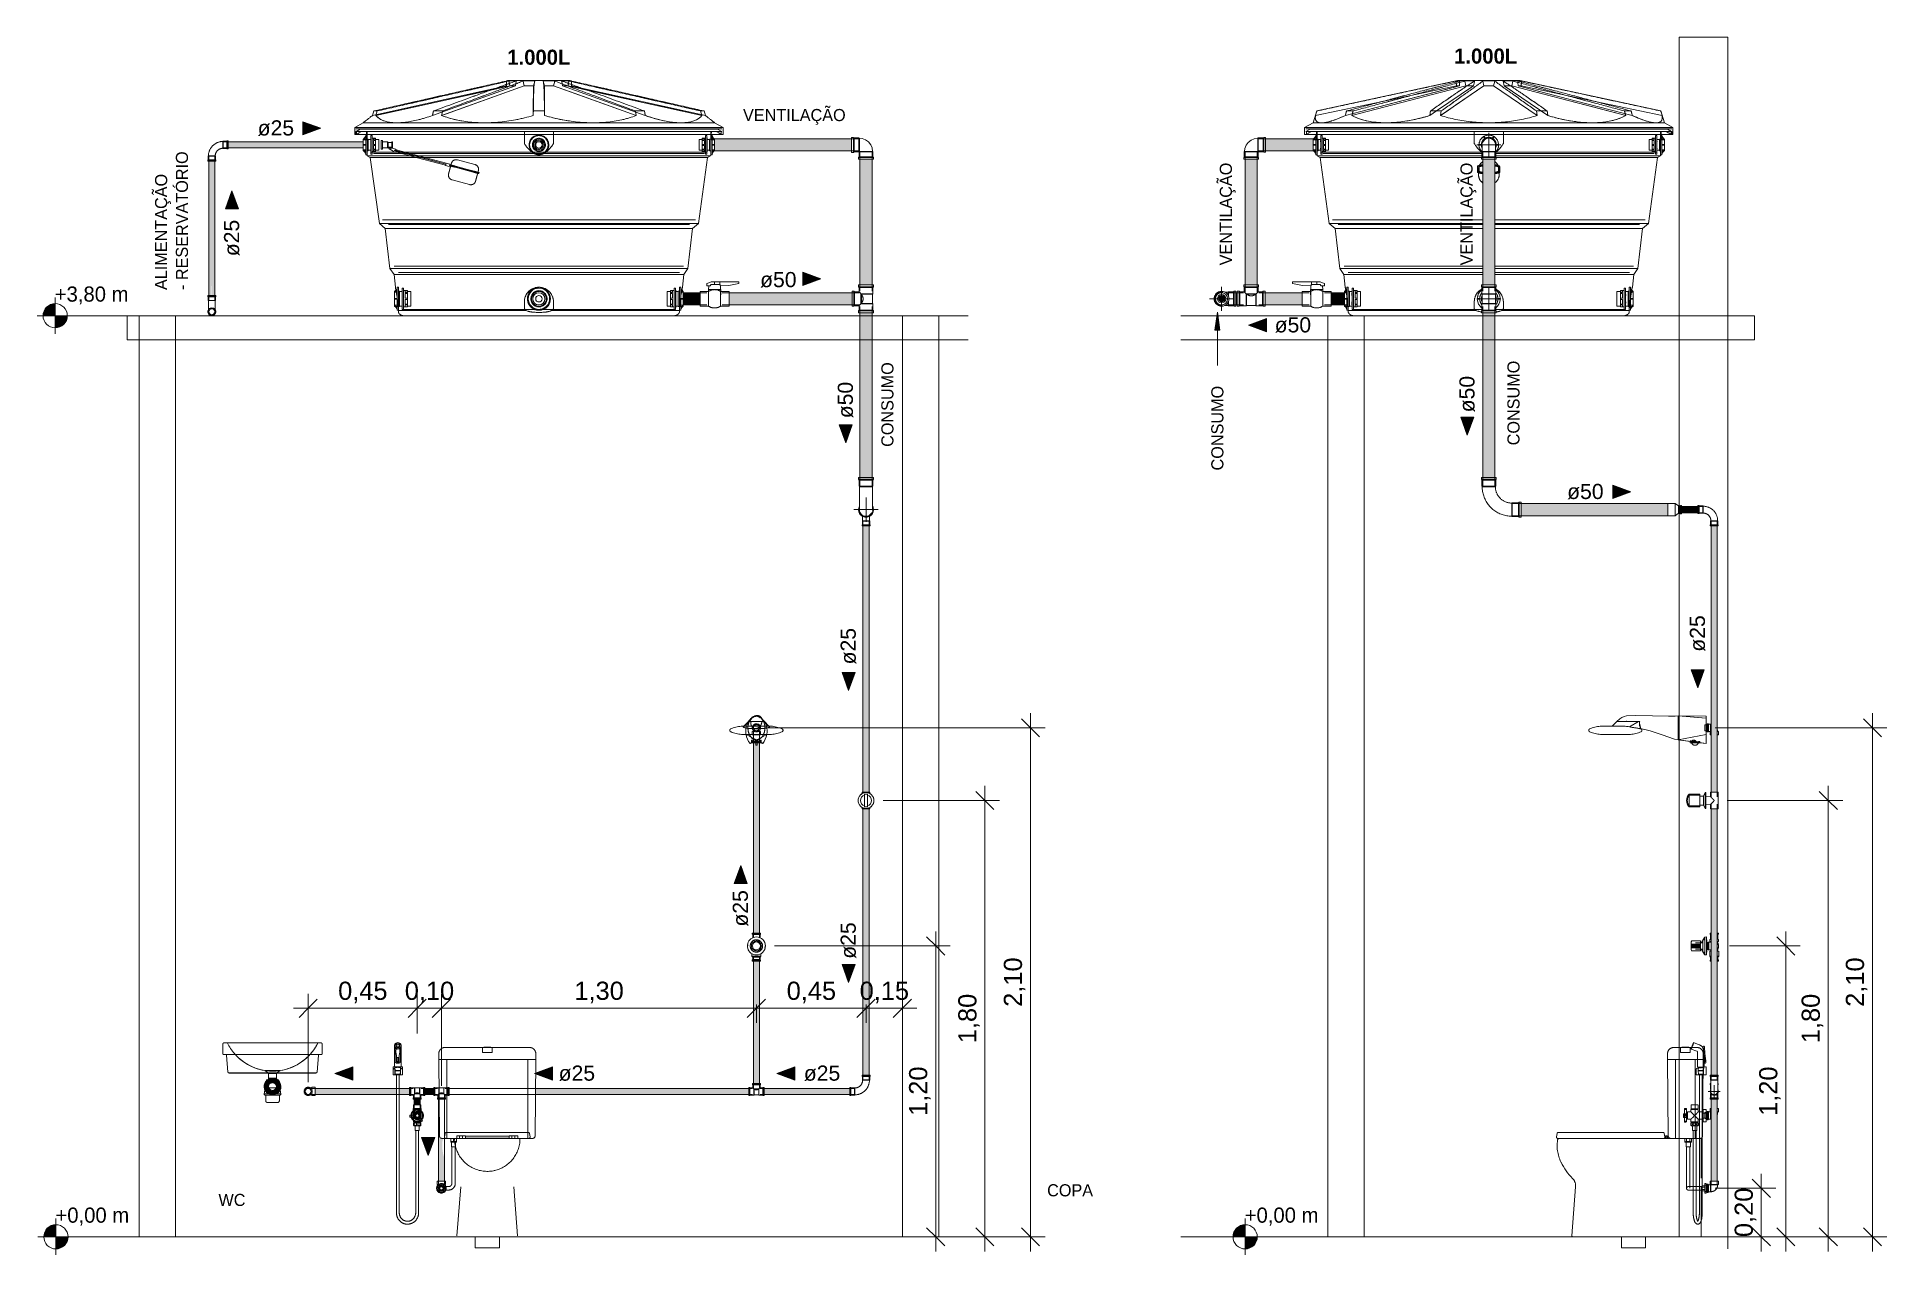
# Model space of a CAD drawing. Header units: metres. Extents: x -0.9 to 62, y -37.3 to 60.
# Drawn here: x 23.67 to 31.31, y -0.07 to 4.95 of the extents above; entities that cross this region are included whole.
import ezdxf

# ---------------------------------------------------------------- set-up
doc = ezdxf.new("R2010")
doc.units = ezdxf.units.M
for name, pattern in [('IMPORT-DASHED _3_', [0.75, 0.5, -0.25]), ('IMPORT-DASHED2 _4_', [0.375, 0.25, -0.125]), ('IMPORT-HIDDEN2 _2_', [0.1875, 0.125, -0.0625])]:
    doc.linetypes.add(name, pattern=pattern)
for name, color, linetype, lineweight in [('A-ANNO-DIMS', 7, 'Continuous', 5), ('A-ANNO-DIMS-25', 7, 'Continuous', 5), ('A-DETL', 7, 'Continuous', 5), ('AL_MOBILIARIO', 7, 'Continuous', 5), ('AL_VEGETAÇÃO', 7, 'Continuous', 5), ('AL_WC-COZ-AS', 7, 'Continuous', 5), ('ARQ-COTA-50', 7, 'Continuous', 5), ('ARQ-ELEV6', 7, 'Continuous', 5), ('ARQ-MOB', 7, 'Continuous', 5), ('ARQ-PAR', 7, 'Continuous', 5), ('ARQ-PIS', 7, 'Continuous', 5), ('ARQ-POR', 7, 'Continuous', 5), ('ARQ-PROJ', 7, 'IMPORT-DASHED2 _4_', 5), ('ARQ-SAN', 7, 'Continuous', 5), ('ELE-PTO', 7, 'Continuous', 5), ('G-ANNO-DIMS', 7, 'Continuous', 5), ('G-ANNO-TEXT', 7, 'Continuous', 5), ('P-PIPE', 7, 'Continuous', 5), ('P-PIPE-CNTR', 7, 'Continuous', 5), ('P-PIPE-IDEN', 7, 'Continuous', 5), ('P-SANR-FIXT', 7, 'Continuous', 5)]:
    doc.layers.add(name, color=color, linetype=linetype, lineweight=lineweight)
doc.layers.add('A-FLOR', color=7, linetype='Continuous', lineweight=9, true_color=0x007f00)
doc.layers.add('ARQ_1100_BASE_TÉRREO_GARAGEM_dwg', color=7, linetype='Continuous', lineweight=5, true_color=0x767676)
doc.styles.add('Arial_2', font='arial.ttf', dxfattribs={"height": 0.075})
doc.styles.add('Arial_3', font='arial.ttf', dxfattribs={"height": 0.0625})
doc.styles.add('Century Gothic_2', font='GOTHIC.TTF', dxfattribs={"height": 0.05})
doc.styles.add('Century Gothic_3', font='GOTHIC.TTF', dxfattribs={"height": 0.0625})
doc.styles.add('Century Gothic_B_1', font='GOTHICB.TTF', dxfattribs={"height": 0.0625})
doc.dimstyles.new('Diagonal_-_2_mm_Arial_-_PRETO', dxfattribs={"dimscale": 0.3048, "dimtxt": 0.076519, "dimasz": 0.246063, "dimexe": 0.19685, "dimexo": 0.123031, "dimgap": 0.04101, "dimtad": 1, "dimrnd": 0.01, "dimzin": 0, "dimdsep": 46, "dimtxsty": 'Arial_2', "dimblk1": 'OBLIQUE', "dimblk2": 'OBLIQUE', "dimsah": 1, "dimcen": 0.09, "dimdle": 0.19685, "dimazin": 0, "dimtfac": 1, "dimtdec": 4, "dimtix": 1, "dimtmove": 0, "dimatfit": 3, "dimfxl": 1, "dimtvp": 1, "dimtolj": 1, "dimtzin": 0, "dimarcsym": 2})

msp = doc.modelspace()

# ---------------------------------------------------------------- texts
at = {"layer": 'G-ANNO-DIMS', "char_height": 0.0625, "width": 0.385274, "attachment_point": 1, "line_spacing_factor": 0.984502, "style": 'Century Gothic_3'}
for s, insert in [('+3,80 m', (23.7446, 3.9207)), ('+0,00 m', (23.7475, 0.1207)), ('+0,00 m', (28.6557, 0.1207))]:
    msp.add_mtext(s, dxfattribs=dict(at, insert=insert))
at = {"layer": 'G-ANNO-TEXT', "color": 5, "true_color": 0x0000ff, "char_height": 0.0625, "width": 0.316667, "attachment_point": 1, "style": 'Century Gothic_B_1', "bg_fill": 3, "box_fill_scale": 1.25, "bg_fill_color": 256, "bg_fill_true_color": 13158600, "bg_fill_transparency": 0}
for insert in [(25.6124, 4.8978), (29.52, 4.9025)]:
    msp.add_mtext('1.000L', dxfattribs=dict(at, insert=insert))
at = {"layer": 'G-ANNO-TEXT', "insert": (26.5852, 4.6531), "char_height": 0.05, "width": 0.52711, "attachment_point": 1, "style": 'Century Gothic_2'}
msp.add_mtext('VENTILAÇÃO', dxfattribs=at)
at = {"layer": 'G-ANNO-TEXT', "char_height": 0.05, "attachment_point": 1, "rotation": 90, "style": 'Century Gothic_2'}
for s, insert, width in [('- RESERVATÓRIO', (24.2445, 3.9061), 0.665401), ('ALIMENTAÇÃO', (24.1585, 3.9061), 0.609283), ('VENTILAÇÃO', (28.5528, 4.008), 0.52711), ('VENTILAÇÃO', (29.5462, 4.008), 0.52711), ('CONSUMO', (27.156, 3.259), 0.462975), ('CONSUMO', (29.7399, 3.2654), 0.462975), ('CONSUMO', (28.5178, 3.1617), 0.462975)]:
    msp.add_mtext(s, dxfattribs=dict(at, insert=insert, width=width))
at = {"layer": 'G-ANNO-TEXT', "color": 8, "true_color": 0x808080, "char_height": 0.05, "attachment_point": 1, "style": 'Century Gothic_2'}
for s, insert, width in [('WC', (24.4203, 0.1771), 0.152321), ('COPA', (27.8403, 0.2169), 0.252532)]:
    msp.add_mtext(s, dxfattribs=dict(at, insert=insert, width=width))
at = {"layer": 'P-PIPE-IDEN', "char_height": 0.0625, "width": 0.18038, "attachment_point": 1, "style": 'Arial_3'}
for s, insert in [('ø25', (24.582, 4.6063)), ('ø50', (26.6556, 3.9804)), ('ø50', (28.7793, 3.7938)), ('ø50', (29.9864, 3.1064)), ('ø25', (25.8242, 0.7066)), ('ø25', (26.836, 0.7066))]:
    msp.add_mtext(s, dxfattribs=dict(at, insert=insert))
at = {"layer": 'P-PIPE-IDEN', "char_height": 0.0625, "width": 0.18038, "attachment_point": 1, "rotation": 90, "style": 'Arial_3'}
for s, insert in [('ø25', (24.4432, 4.0456)), ('ø50', (26.9762, 3.377)), ('ø50', (29.5417, 3.4014)), ('ø25', (30.4927, 2.4139)), ('ø25', (26.988, 2.3614)), ('ø25', (26.5427, 1.2798)), ('ø25', (26.988, 1.1471))]:
    msp.add_mtext(s, dxfattribs=dict(at, insert=insert))

# ---------------------------------------------------------------- blocks, each defined once
blk = doc.blocks.new('ARQ_1100_BASE_TÉRREO_GARAGEM_dwg_arv7p-3723933-DD')
at = {"layer": 'AL_VEGETAÇÃO', "flags": 128}
for points in [[(44.8302, 0), (44.8261, 0), (44.8759, 0), (44.8927, 0), (44.94, 0), (44.9387, 0), (44.9007, 0), (44.8292, 0), (44.8222, 0), (44.8882, 0), (44.8377, 0), (44.7655, 0), (44.7438, 0), (44.7202, 0), (44.6971, 0), (44.6087, 0), (44.6013, 0), (44.6897, 0), (44.696, 0), (44.6338, 0), (44.6163, 0), (44.5715, 0), (44.543, 0), (44.6314, 0), (44.675, 0), (44.726, 0), (44.6626, 0), (44.6614, 0), (44.7143, 0), (44.7722, 0), (44.7939, 0)], [(44.7978, 0), (44.7531, 0), (44.7577, 0), (44.8056, 0), (44.8009, 0), (44.7659, 0), (44.7297, 0), (44.7192, 0), (44.6784, 0), (44.683, 0), (44.6305, 0), (44.6025, 0), (44.6574, 0), (44.6597, 0), (44.6188, 0), (44.5908, 0), (44.6538, 0), (44.7122, 0), (44.7356, 0), (44.7448, 0), (44.7098, 0), (44.6935, 0), (44.7379, 0), (44.7962, 0), (44.8079, 0), (44.8476, 0), (44.8522, 0), (44.8779, 0), (44.9094, 0), (44.899, 0), (44.8745, 0)], [(44.9892, 0), (44.9851, 0), (45.0348, 0), (45.0517, 0), (45.099, 0), (45.0976, 0), (45.0596, 0), (44.9881, 0), (44.9812, 0), (45.0471, 0), (44.9967, 0), (44.9245, 0), (44.9028, 0), (44.8792, 0), (44.8561, 0), (44.7676, 0), (44.7603, 0), (44.8487, 0), (44.855, 0), (44.7927, 0), (44.7753, 0), (44.7305, 0), (44.702, 0), (44.7904, 0), (44.834, 0), (44.885, 0), (44.8215, 0), (44.8203, 0), (44.8732, 0), (44.9311, 0), (44.9529, 0)], [(45.0743, 0), (45.0297, 0), (45.0343, 0), (45.0821, 0), (45.0775, 0), (45.0424, 0), (45.0063, 0), (44.9958, 0), (44.9549, 0), (44.9596, 0), (44.9071, 0), (44.8791, 0), (44.9339, 0), (44.9363, 0), (44.8953, 0), (44.8674, 0), (44.9303, 0), (44.9887, 0), (45.0121, 0), (45.0214, 0), (44.9864, 0), (44.9701, 0), (45.0145, 0), (45.0728, 0), (45.0845, 0), (45.1242, 0), (45.1288, 0), (45.1545, 0), (45.186, 0), (45.1755, 0), (45.151, 0)], [(45.201, 0), (45.1969, 0), (45.2467, 0), (45.2635, 0), (45.3108, 0), (45.3095, 0), (45.2715, 0), (45.2, 0), (45.193, 0), (45.259, 0), (45.2085, 0), (45.1363, 0), (45.1146, 0), (45.091, 0), (45.0679, 0), (44.9795, 0), (44.9721, 0), (45.0605, 0), (45.0668, 0), (45.0046, 0), (44.9871, 0), (44.9423, 0), (44.9138, 0), (45.0022, 0), (45.0458, 0), (45.0968, 0), (45.0334, 0), (45.0322, 0), (45.0851, 0), (45.143, 0), (45.1647, 0)], [(45.2586, 0), (45.2181, 0), (45.1729, 0), (45.204, 0), (45.152, 0), (45.1183, 0), (45.1201, 0), (45.1811, 0), (45.1472, 0), (45.0859, 0), (45.0839, 0), (45.1281, 0), (45.2046, 0), (45.2306, 0), (45.2128, 0), (45.2732, 0), (45.3436, 0), (45.3136, 0), (45.3307, 0), (45.4022, 0), (45.3846, 0), (45.4131, 0), (45.486, 0), (45.4559, 0), (45.424, 0), (45.4127, 0), (45.4807, 0), (45.5077, 0), (45.4862, 0), (45.4179, 0), (45.3716, 0)], [(45.4221, 0), (45.4626, 0), (45.5078, 0), (45.4768, 0), (45.5287, 0), (45.5625, 0), (45.5606, 0), (45.4996, 0), (45.5335, 0), (45.5948, 0), (45.5969, 0), (45.5527, 0), (45.4761, 0), (45.4502, 0), (45.468, 0), (45.4075, 0), (45.3372, 0), (45.3672, 0), (45.3501, 0), (45.2786, 0), (45.2961, 0), (45.2676, 0), (45.1947, 0), (45.2248, 0), (45.2568, 0), (45.2681, 0), (45.2, 0), (45.1731, 0), (45.1945, 0), (45.2629, 0), (45.3091, 0)], [(45.3551, 0), (45.3146, 0), (45.2694, 0), (45.3004, 0), (45.2485, 0), (45.2147, 0), (45.2166, 0), (45.2776, 0), (45.2437, 0), (45.1824, 0), (45.1804, 0), (45.2246, 0), (45.3011, 0), (45.327, 0), (45.3092, 0), (45.3697, 0), (45.44, 0), (45.41, 0), (45.4271, 0), (45.4986, 0), (45.4811, 0), (45.5096, 0), (45.5825, 0), (45.5524, 0), (45.5205, 0), (45.5092, 0), (45.5772, 0), (45.6041, 0), (45.5827, 0), (45.5144, 0), (45.4681, 0)], [(45.4739, 0), (45.486, 0), (45.4919, 0), (45.4928, 0), (45.4731, 0), (45.4487, 0), (45.4346, 0), (45.416, 0), (45.4087, 0), (45.4306, 0), (45.4541, 0)], [(45.638, 0), (45.6827, 0), (45.6781, 0), (45.6302, 0), (45.6349, 0), (45.6699, 0), (45.7061, 0), (45.7166, 0), (45.7574, 0), (45.7528, 0), (45.8053, 0), (45.8333, 0), (45.7784, 0), (45.7761, 0), (45.817, 0), (45.845, 0), (45.782, 0), (45.7236, 0), (45.7002, 0), (45.6909, 0), (45.726, 0), (45.7422, 0), (45.6979, 0), (45.6396, 0), (45.6279, 0), (45.5882, 0), (45.5836, 0), (45.5578, 0), (45.5264, 0), (45.5368, 0), (45.5613, 0)]]:
    blk.add_lwpolyline(points, close=True, dxfattribs=at)
for points in [[(44.6527, 0), (44.7262, 0), (44.6492, 0)], [(44.7911, 0), (44.7744, 0), (44.6648, 0)], [(44.7744, 0), (44.7558, 0), (44.6936, 0)], [(44.7262, 0), (44.7775, 0), (44.7869, 0)], [(45.0273, 0), (44.9827, 0), (44.9872, 0), (45.0351, 0), (45.0305, 0), (44.9954, 0), (44.9593, 0), (44.9488, 0), (44.9079, 0), (44.9126, 0), (44.8601, 0), (44.8321, 0), (44.8869, 0), (44.8892, 0), (44.8483, 0), (44.8204, 0), (44.8833, 0), (44.9417, 0), (44.9651, 0), (44.9744, 0), (44.9394, 0), (44.9231, 0), (44.9675, 0), (45.0258, 0), (45.0374, 0), (45.0772, 0), (45.0817, 0), (45.1075, 0), (45.139, 0), (45.1285, 0), (45.104, 0)], [(44.9501, 0), (44.9334, 0), (44.8237, 0)], [(44.9334, 0), (44.9147, 0), (44.8526, 0)], [(44.8823, 0), (44.9558, 0), (44.8788, 0)], [(44.9293, 0), (45.0028, 0), (44.9258, 0)], [(44.9558, 0), (45.0071, 0), (45.0165, 0)], [(45.0028, 0), (45.0541, 0), (45.0635, 0)], [(45.1619, 0), (45.1453, 0), (45.0356, 0)], [(45.1453, 0), (45.1266, 0), (45.0644, 0)], [(45.4348, 0), (45.3527, 0), (45.3285, 0), (45.2028, 0), (45.0868, 0)], [(45.2592, 0), (45.2892, 0), (45.2721, 0), (45.2006, 0), (45.2182, 0), (45.1896, 0), (45.1168, 0), (45.1469, 0), (45.1788, 0), (45.1901, 0), (45.122, 0), (45.0951, 0), (45.1165, 0), (45.1849, 0), (45.2311, 0), (45.3441, 0), (45.3847, 0), (45.4298, 0), (45.3988, 0), (45.4507, 0), (45.4845, 0), (45.4826, 0), (45.4216, 0), (45.4555, 0), (45.5168, 0), (45.5189, 0), (45.4747, 0), (45.3981, 0), (45.3722, 0), (45.39, 0), (45.3295, 0)], [(45.1527, 0), (45.2429, 0), (45.2755, 0)], [(45.5508, 0), (45.4977, 0), (45.4541, 0), (45.3913, 0), (45.1882, 0)], [(45.3599, 0), (45.2899, 0), (45.2184, 0)], [(45.2429, 0), (45.3128, 0), (45.3844, 0)], [(45.2492, 0), (45.3394, 0), (45.372, 0)], [(45.4379, 0), (45.3679, 0), (45.2963, 0)], [(45.4501, 0), (45.3599, 0), (45.3272, 0)], [(45.3394, 0), (45.4093, 0), (45.4809, 0)], [(45.3419, 0), (45.4977, 0), (45.6716, 0)], [(45.528, 0), (45.4379, 0), (45.4052, 0)], [(45.7095, 0), (45.6583, 0), (45.6489, 0)], [(45.783, 0), (45.7095, 0), (45.7866, 0)], [(45.726, 0), (45.7427, 0), (45.8523, 0)], [(45.7427, 0), (45.7613, 0), (45.8235, 0)], [(45.4928, 0), (45.662, 0), (45.8568, 0)], [(45.5317, 0), (45.7296, 0), (45.8568, 0)], [(45.6869, 0), (45.691, 0), (45.6413, 0), (45.6244, 0), (45.5771, 0), (45.5784, 0), (45.6164, 0), (45.6879, 0), (45.6949, 0), (45.629, 0), (45.6794, 0), (45.7516, 0), (45.7733, 0), (45.7969, 0), (45.82, 0), (45.8568, 0)], [(45.8568, 0), (45.8421, 0), (45.7911, 0), (45.8546, 0), (45.8558, 0), (45.8029, 0), (45.7449, 0), (45.7232, 0), (45.6869, 0)], [(45.8568, 0), (45.8425, 0), (45.8257, 0), (45.7784, 0), (45.7797, 0), (45.8177, 0), (45.8568, 0)], [(45.8568, 0), (45.8402, 0), (45.7929, 0), (45.7942, 0), (45.8322, 0), (45.8568, 0)], [(45.8568, 0), (45.8274, 0), (45.8211, 0), (45.8568, 0)], [(45.8568, 0), (45.8302, 0), (45.8568, 0)], [(45.8568, 0), (45.8447, 0), (45.8568, 0)]]:
    blk.add_lwpolyline(points, dxfattribs=at)
blk = doc.blocks.new('ARQ_1100_BASE_TÉRREO_GARAGEM_dwg_arv7p-V9-DD')
at = {"layer": 'AL_VEGETAÇÃO', "flags": 128}
for points in [[(44.8074, 0), (44.8033, 0), (44.8531, 0), (44.8699, 0), (44.9172, 0), (44.9159, 0), (44.8779, 0), (44.8064, 0), (44.7994, 0), (44.8653, 0), (44.8149, 0), (44.7427, 0), (44.721, 0), (44.6974, 0), (44.6743, 0), (44.5858, 0), (44.5785, 0), (44.6669, 0), (44.6732, 0), (44.611, 0), (44.5935, 0), (44.5487, 0), (44.5202, 0), (44.6086, 0), (44.6522, 0), (44.7032, 0), (44.6397, 0), (44.6386, 0), (44.6915, 0), (44.7494, 0), (44.7711, 0)], [(44.7749, 0), (44.7303, 0), (44.7349, 0), (44.7827, 0), (44.7781, 0), (44.743, 0), (44.7069, 0), (44.6964, 0), (44.6555, 0), (44.6602, 0), (44.6077, 0), (44.5797, 0), (44.6345, 0), (44.6369, 0), (44.596, 0), (44.568, 0), (44.631, 0), (44.6894, 0), (44.7127, 0), (44.722, 0), (44.687, 0), (44.6707, 0), (44.7151, 0), (44.7734, 0), (44.7851, 0), (44.8248, 0), (44.8294, 0), (44.8551, 0), (44.8866, 0), (44.8762, 0), (44.8516, 0)], [(44.9664, 0), (44.9622, 0), (45.012, 0), (45.0288, 0), (45.0761, 0), (45.0748, 0), (45.0368, 0), (44.9653, 0), (44.9584, 0), (45.0243, 0), (44.9738, 0), (44.9016, 0), (44.88, 0), (44.8564, 0), (44.8332, 0), (44.7448, 0), (44.7374, 0), (44.8259, 0), (44.8321, 0), (44.7699, 0), (44.7525, 0), (44.7076, 0), (44.6791, 0), (44.7675, 0), (44.8111, 0), (44.8622, 0), (44.7987, 0), (44.7975, 0), (44.8504, 0), (44.9083, 0), (44.9301, 0)], [(45.0515, 0), (45.0068, 0), (45.0114, 0), (45.0593, 0), (45.0547, 0), (45.0196, 0), (44.9835, 0), (44.973, 0), (44.9321, 0), (44.9367, 0), (44.8842, 0), (44.8562, 0), (44.9111, 0), (44.9134, 0), (44.8725, 0), (44.8445, 0), (44.9075, 0), (44.9659, 0), (44.9893, 0), (44.9986, 0), (44.9636, 0), (44.9473, 0), (44.9916, 0), (45.0499, 0), (45.0616, 0), (45.1014, 0), (45.1059, 0), (45.1317, 0), (45.1631, 0), (45.1527, 0), (45.1282, 0)], [(45.1782, 0), (45.1741, 0), (45.2239, 0), (45.2407, 0), (45.288, 0), (45.2867, 0), (45.2487, 0), (45.1772, 0), (45.1702, 0), (45.2362, 0), (45.1857, 0), (45.1135, 0), (45.0918, 0), (45.0682, 0), (45.0451, 0), (44.9567, 0), (44.9493, 0), (45.0377, 0), (45.044, 0), (44.9818, 0), (44.9643, 0), (44.9195, 0), (44.891, 0), (44.9794, 0), (45.023, 0), (45.074, 0), (45.0105, 0), (45.0094, 0), (45.0623, 0), (45.1202, 0), (45.1419, 0)], [(45.2358, 0), (45.1953, 0), (45.1501, 0), (45.1811, 0), (45.1292, 0), (45.0955, 0), (45.0973, 0), (45.1583, 0), (45.1244, 0), (45.0631, 0), (45.0611, 0), (45.1053, 0), (45.1818, 0), (45.2077, 0), (45.19, 0), (45.2504, 0), (45.3208, 0), (45.2907, 0), (45.3078, 0), (45.3793, 0), (45.3618, 0), (45.3903, 0), (45.4632, 0), (45.4331, 0), (45.4012, 0), (45.3899, 0), (45.4579, 0), (45.4848, 0), (45.4634, 0), (45.3951, 0), (45.3488, 0)], [(45.3993, 0), (45.4398, 0), (45.485, 0), (45.454, 0), (45.5059, 0), (45.5396, 0), (45.5378, 0), (45.4768, 0), (45.5107, 0), (45.572, 0), (45.574, 0), (45.5298, 0), (45.4533, 0), (45.4273, 0), (45.4451, 0), (45.3847, 0), (45.3143, 0), (45.3444, 0), (45.3273, 0), (45.2558, 0), (45.2733, 0), (45.2448, 0), (45.1719, 0), (45.202, 0), (45.2339, 0), (45.2452, 0), (45.1772, 0), (45.1503, 0), (45.1717, 0), (45.24, 0), (45.2863, 0)], [(45.3323, 0), (45.2917, 0), (45.2466, 0), (45.2776, 0), (45.2257, 0), (45.1919, 0), (45.1938, 0), (45.2548, 0), (45.2209, 0), (45.1596, 0), (45.1575, 0), (45.2017, 0), (45.2783, 0), (45.3042, 0), (45.2864, 0), (45.3469, 0), (45.4172, 0), (45.3872, 0), (45.4043, 0), (45.4758, 0), (45.4582, 0), (45.4868, 0), (45.5596, 0), (45.5295, 0), (45.4976, 0), (45.4863, 0), (45.5544, 0), (45.5813, 0), (45.5599, 0), (45.4915, 0), (45.4453, 0)], [(45.4511, 0), (45.4632, 0), (45.4691, 0), (45.47, 0), (45.4502, 0), (45.4258, 0), (45.4118, 0), (45.3932, 0), (45.3859, 0), (45.4078, 0), (45.4312, 0)], [(45.6152, 0), (45.6599, 0), (45.6553, 0), (45.6074, 0), (45.612, 0), (45.6471, 0), (45.6832, 0), (45.6937, 0), (45.7346, 0), (45.7299, 0), (45.7824, 0), (45.8104, 0), (45.7556, 0), (45.7533, 0), (45.7942, 0), (45.8221, 0), (45.7592, 0), (45.7008, 0), (45.6774, 0), (45.6681, 0), (45.7031, 0), (45.7194, 0), (45.675, 0), (45.6167, 0), (45.6051, 0), (45.5653, 0), (45.5608, 0), (45.535, 0), (45.5035, 0), (45.514, 0), (45.5385, 0)]]:
    blk.add_lwpolyline(points, close=True, dxfattribs=at)
for points in [[(44.6299, 0), (44.7034, 0), (44.6264, 0)], [(44.7683, 0), (44.7516, 0), (44.642, 0)], [(44.7516, 0), (44.733, 0), (44.6708, 0)], [(44.7034, 0), (44.7547, 0), (44.7641, 0)], [(45.0045, 0), (44.9598, 0), (44.9644, 0), (45.0123, 0), (45.0076, 0), (44.9726, 0), (44.9364, 0), (44.9259, 0), (44.8851, 0), (44.8897, 0), (44.8372, 0), (44.8092, 0), (44.8641, 0), (44.8664, 0), (44.8255, 0), (44.7975, 0), (44.8605, 0), (44.9189, 0), (44.9423, 0), (44.9516, 0), (44.9165, 0), (44.9003, 0), (44.9446, 0), (45.0029, 0), (45.0146, 0), (45.0543, 0), (45.0589, 0), (45.0847, 0), (45.1161, 0), (45.1057, 0), (45.0812, 0)], [(44.9273, 0), (44.9106, 0), (44.8009, 0)], [(44.9106, 0), (44.8919, 0), (44.8297, 0)], [(44.8595, 0), (44.933, 0), (44.8559, 0)], [(44.9065, 0), (44.98, 0), (44.9029, 0)], [(44.933, 0), (44.9842, 0), (44.9936, 0)], [(44.98, 0), (45.0313, 0), (45.0407, 0)], [(45.1391, 0), (45.1224, 0), (45.0128, 0)], [(45.1224, 0), (45.1038, 0), (45.0416, 0)], [(45.4119, 0), (45.3299, 0), (45.3057, 0), (45.18, 0), (45.064, 0)], [(45.2364, 0), (45.2664, 0), (45.2493, 0), (45.1778, 0), (45.1953, 0), (45.1668, 0), (45.0939, 0), (45.124, 0), (45.1559, 0), (45.1672, 0), (45.0992, 0), (45.0723, 0), (45.0937, 0), (45.162, 0), (45.2083, 0), (45.3213, 0), (45.3618, 0), (45.407, 0), (45.376, 0), (45.4279, 0), (45.4617, 0), (45.4598, 0), (45.3988, 0), (45.4327, 0), (45.494, 0), (45.496, 0), (45.4518, 0), (45.3753, 0), (45.3494, 0), (45.3672, 0), (45.3067, 0)], [(45.1299, 0), (45.2201, 0), (45.2527, 0)], [(45.528, 0), (45.4748, 0), (45.4312, 0), (45.3685, 0), (45.1653, 0)], [(45.337, 0), (45.2671, 0), (45.1955, 0)], [(45.2201, 0), (45.29, 0), (45.3616, 0)], [(45.2263, 0), (45.3165, 0), (45.3492, 0)], [(45.415, 0), (45.3451, 0), (45.2735, 0)], [(45.4272, 0), (45.337, 0), (45.3044, 0)], [(45.3165, 0), (45.3865, 0), (45.458, 0)], [(45.3191, 0), (45.4748, 0), (45.6488, 0)], [(45.5052, 0), (45.415, 0), (45.3824, 0)], [(45.6867, 0), (45.6354, 0), (45.626, 0)], [(45.7602, 0), (45.6867, 0), (45.7637, 0)], [(45.7032, 0), (45.7199, 0), (45.8295, 0)], [(45.7199, 0), (45.7385, 0), (45.8007, 0)], [(45.47, 0), (45.6391, 0), (45.8568, 0)], [(45.5088, 0), (45.7068, 0), (45.8568, 0)], [(45.6641, 0), (45.6682, 0), (45.6184, 0), (45.6016, 0), (45.5543, 0), (45.5556, 0), (45.5936, 0), (45.6651, 0), (45.6721, 0), (45.6061, 0), (45.6566, 0), (45.7288, 0), (45.7505, 0), (45.7741, 0), (45.7972, 0), (45.8568, 0)], [(45.8568, 0), (45.8193, 0), (45.7683, 0), (45.8317, 0), (45.8329, 0), (45.78, 0), (45.7221, 0), (45.7004, 0), (45.6641, 0)], [(45.8568, 0), (45.8197, 0), (45.8028, 0), (45.7555, 0), (45.7569, 0), (45.7949, 0), (45.8568, 0)], [(45.8568, 0), (45.8342, 0), (45.8174, 0), (45.7701, 0), (45.7714, 0), (45.8094, 0), (45.8568, 0)], [(45.8568, 0), (45.8046, 0), (45.7983, 0), (45.8568, 0)], [(45.8568, 0), (45.8074, 0), (45.8568, 0)], [(45.8568, 0), (45.8219, 0), (45.8568, 0)]]:
    blk.add_lwpolyline(points, dxfattribs=at)
blk = doc.blocks.new('ARQ_1100_BASE_TÉRREO_GARAGEM_dwg_BACIA-3723938-DD')
at = {"layer": 'ARQ-SAN'}
for p, q in [((43.6877, 0), (43.6727, 0)), ((43.6977, 0), (43.6727, 0)), ((43.6727, 0), (43.6727, 0)), ((43.7073, 0), (43.6777, 0)), ((43.7516, 0), (43.6877, 0)), ((43.6878, 0), (43.6877, 0)), ((44.0578, 0), (43.6878, 0)), ((43.7516, 0), (43.6977, 0)), ((43.7514, 0), (43.7073, 0)), ((43.751, 0), (43.7427, 0)), ((44.0028, 0), (43.7428, 0)), ((43.7428, 0), (43.7428, 0)), ((44.0477, 0), (43.9939, 0)), ((44.0577, 0), (43.9939, 0)), ((44.0381, 0), (43.994, 0)), ((44.0027, 0), (43.9945, 0)), ((44.0028, 0), (44.0028, 0)), ((44.0677, 0), (44.0381, 0)), ((44.0727, 0), (44.0477, 0)), ((44.0727, 0), (44.0577, 0)), ((44.0578, 0), (44.0577, 0)), ((44.0727, 0), (44.0727, 0))]:
    blk.add_line(p, q, dxfattribs=at)
at = {"layer": 'ARQ-SAN', "color": 253, "true_color": 0xa6a6a6}
for p, q in [((43.7821, 0), (43.751, 0)), ((43.8227, 0), (43.7514, 0)), ((43.8227, 0), (43.7516, 0)), ((43.8227, 0), (43.7516, 0)), ((43.8363, 0), (43.7556, 0)), ((43.8227, 0), (43.7821, 0)), ((43.8002, 0), (43.7927, 0)), ((43.8055, 0), (43.8002, 0)), ((43.8077, 0), (43.8002, 0)), ((43.9078, 0), (43.8378, 0)), ((43.8424, 0), (43.8378, 0)), ((43.8433, 0), (43.8378, 0)), ((43.8378, 0), (43.8378, 0)), ((43.9022, 0), (43.8433, 0)), ((43.9078, 0), (43.9022, 0)), ((43.9077, 0), (43.9031, 0)), ((43.9078, 0), (43.9078, 0)), ((43.9092, 0), (43.9906, 0)), ((43.9939, 0), (43.9227, 0)), ((43.9939, 0), (43.9227, 0)), ((43.9634, 0), (43.9228, 0)), ((43.994, 0), (43.9228, 0)), ((43.9452, 0), (43.9377, 0)), ((43.9527, 0), (43.9452, 0)), ((43.9945, 0), (43.9634, 0))]:
    blk.add_line(p, q, dxfattribs=at)
blk = doc.blocks.new('ARQ_1100_BASE_TÉRREO_GARAGEM_dwg_CHUVEIRO-3723939-DD')
at = {"layer": 'ARQ-SAN'}
for p, q in [((44.9009, 0), (45.066, 0)), ((44.9142, 0), (45.0527, 0)), ((44.9713, 0), (44.9956, 0))]:
    blk.add_line(p, q, dxfattribs=at)
at = {"layer": 'ARQ-SAN', "flags": 128}
for points in [[(44.9081, 0), (44.9053, 0), (44.8617, 0), (44.8582, 0), (44.9081, 0)], [(44.9956, 0), (44.9956, 0), (44.9713, 0), (44.9713, 0)]]:
    blk.add_lwpolyline(points, dxfattribs=at)
blk.add_lwpolyline([(45.1087, 0), (45.0588, 0), (45.0616, 0), (45.1052, 0)], close=True, dxfattribs=at)
blk = doc.blocks.new('ARQ_1100_BASE_TÉRREO_GARAGEM_dwg_TORNEIRA DUNA 1198 C64-3723940-DD')
at = {"layer": 'ARQ-SAN'}
for p, q in [((45.8161, 0), (45.8442, 0)), ((45.8569, 0), (45.8229, 0)), ((45.8572, 0), (45.8332, 0)), ((45.8572, 0), (45.8332, 0)), ((45.839, 0), (45.8388, 0)), ((45.839, 0), (45.8388, 0)), ((45.8496, 0), (45.8393, 0)), ((45.8394, 0), (45.8393, 0)), ((45.8396, 0), (45.8394, 0)), ((45.8398, 0), (45.8396, 0)), ((45.8406, 0), (45.8398, 0)), ((45.8411, 0), (45.8406, 0)), ((45.8496, 0), (45.8411, 0)), ((45.8432, 0), (45.8424, 0)), ((45.8429, 0), (45.8424, 0)), ((45.8446, 0), (45.8429, 0)), ((45.8456, 0), (45.8432, 0)), ((45.8448, 0), (45.8439, 0)), ((45.8443, 0), (45.8442, 0)), ((45.8443, 0), (45.8444, 0)), ((45.8448, 0), (45.8444, 0)), ((45.8496, 0), (45.8446, 0)), ((45.8496, 0), (45.8449, 0)), ((45.8496, 0), (45.8449, 0)), ((45.8468, 0), (45.8458, 0)), ((45.8478, 0), (45.8468, 0)), ((45.8478, 0), (45.8481, 0)), ((45.8496, 0), (45.8481, 0)), ((45.8481, 0), (45.8485, 0)), ((45.8496, 0), (45.8485, 0)), ((45.8507, 0), (45.8496, 0)), ((45.8547, 0), (45.8496, 0)), ((45.8544, 0), (45.8496, 0)), ((45.8544, 0), (45.8496, 0)), ((45.8507, 0), (45.851, 0)), ((45.8522, 0), (45.851, 0)), ((45.8511, 0), (45.8525, 0)), ((45.8525, 0), (45.8535, 0)), ((45.8526, 0), (45.8545, 0)), ((45.8535, 0), (45.8544, 0)), ((45.856, 0), (45.8536, 0)), ((45.8543, 0), (45.8544, 0)), ((45.8544, 0), (45.8549, 0)), ((45.8554, 0), (45.8545, 0)), ((45.8564, 0), (45.8547, 0)), ((45.8549, 0), (45.855, 0)), ((45.855, 0), (45.8551, 0)), ((45.8551, 0), (45.8568, 0)), ((45.8569, 0), (45.856, 0)), ((45.8568, 0), (45.8564, 0)), ((45.8439, 0), (45.8161, 0)), ((45.8161, 0), (45.8568, 0)), ((45.8568, 0), (45.8367, 0)), ((45.8388, 0), (45.8568, 0)), ((45.8442, 0), (45.8446, 0)), ((45.8568, 0), (45.8554, 0))]:
    blk.add_line(p, q, dxfattribs=at)
at = {"layer": 'ARQ-SAN', "flags": 128}
for points in [[(45.8401, 0), (45.8399, 0), (45.8397, 0), (45.8394, 0), (45.8393, 0), (45.8394, 0), (45.8397, 0), (45.8402, 0), (45.8408, 0), (45.8416, 0), (45.8425, 0), (45.8435, 0), (45.8447, 0), (45.8459, 0), (45.8471, 0), (45.8484, 0), (45.8496, 0), (45.8499, 0), (45.8496, 0), (45.848, 0), (45.8472, 0)], [(45.8397, 0), (45.8398, 0), (45.84, 0), (45.8404, 0), (45.8413, 0), (45.8423, 0), (45.8432, 0), (45.8434, 0), (45.8443, 0), (45.8442, 0), (45.8435, 0), (45.8432, 0), (45.8431, 0), (45.8422, 0), (45.8413, 0), (45.8411, 0), (45.8406, 0), (45.84, 0), (45.8398, 0), (45.8396, 0)], [(45.8408, 0), (45.8404, 0), (45.8402, 0)], [(45.8459, 0), (45.8459, 0), (45.8447, 0), (45.8438, 0), (45.8436, 0), (45.8425, 0), (45.8416, 0), (45.8423, 0), (45.8435, 0), (45.8449, 0), (45.8458, 0)], [(45.8416, 0), (45.8416, 0), (45.8416, 0)], [(45.8454, 0), (45.8443, 0), (45.8449, 0), (45.8454, 0), (45.8455, 0), (45.8457, 0), (45.8463, 0), (45.8468, 0), (45.8482, 0), (45.8496, 0), (45.848, 0), (45.8464, 0), (45.8457, 0)], [(45.8458, 0), (45.845, 0), (45.845, 0), (45.8444, 0), (45.8446, 0)], [(45.8461, 0), (45.8466, 0), (45.8448, 0)], [(45.8449, 0), (45.8448, 0), (45.8459, 0)], [(45.8457, 0), (45.8466, 0), (45.8471, 0), (45.8469, 0)], [(45.8517, 0), (45.8511, 0), (45.8505, 0), (45.8496, 0), (45.8487, 0), (45.8481, 0), (45.8476, 0)], [(45.8535, 0), (45.853, 0), (45.8526, 0), (45.8522, 0)], [(45.8535, 0), (45.8543, 0), (45.8543, 0), (45.8548, 0), (45.8549, 0)], [(45.8568, 0), (45.8563, 0), (45.856, 0), (45.8539, 0), (45.853, 0), (45.8518, 0), (45.8496, 0), (45.8472, 0), (45.8462, 0), (45.8448, 0), (45.843, 0), (45.8426, 0), (45.8405, 0), (45.8399, 0), (45.8387, 0), (45.8373, 0), (45.837, 0), (45.8355, 0), (45.8351, 0), (45.8343, 0), (45.8335, 0), (45.8334, 0), (45.8327, 0), (45.8325, 0), (45.8323, 0), (45.8322, 0), (45.8324, 0), (45.8325, 0), (45.8329, 0), (45.8335, 0), (45.8337, 0), (45.8347, 0), (45.8351, 0), (45.8361, 0), (45.8373, 0), (45.8376, 0), (45.8394, 0), (45.8399, 0), (45.8412, 0), (45.843, 0), (45.8433, 0), (45.8453, 0), (45.8462, 0), (45.8475, 0), (45.8496, 0), (45.8521, 0), (45.853, 0), (45.8544, 0), (45.8563, 0), (45.8567, 0), (45.8568, 0)], [(45.8568, 0), (45.8556, 0), (45.8553, 0), (45.8534, 0), (45.8527, 0), (45.8516, 0), (45.8496, 0), (45.8475, 0), (45.8466, 0), (45.8454, 0), (45.8437, 0), (45.8434, 0), (45.8416, 0), (45.8411, 0), (45.8399, 0), (45.8387, 0), (45.8384, 0), (45.8372, 0), (45.8368, 0), (45.8361, 0), (45.8354, 0), (45.8353, 0), (45.8347, 0), (45.8345, 0), (45.8343, 0), (45.8342, 0), (45.8343, 0), (45.8345, 0), (45.8348, 0), (45.8354, 0), (45.8355, 0), (45.8365, 0), (45.8368, 0), (45.8376, 0), (45.8387, 0), (45.839, 0), (45.8405, 0), (45.8411, 0), (45.8422, 0), (45.8437, 0), (45.844, 0), (45.8458, 0), (45.8466, 0), (45.8477, 0), (45.8496, 0), (45.8518, 0), (45.8527, 0), (45.8539, 0), (45.8556, 0), (45.8559, 0), (45.8568, 0)], [(45.8568, 0), (45.8496, 0), (45.85, 0), (45.8496, 0), (45.8482, 0), (45.8468, 0), (45.8455, 0), (45.8442, 0), (45.8431, 0), (45.8421, 0), (45.8413, 0), (45.8406, 0), (45.84, 0), (45.8396, 0), (45.8394, 0), (45.8393, 0), (45.8394, 0), (45.8396, 0), (45.8396, 0), (45.8394, 0), (45.8393, 0), (45.8394, 0), (45.8398, 0), (45.8401, 0), (45.8402, 0), (45.8408, 0), (45.8415, 0), (45.8416, 0), (45.8413, 0), (45.8409, 0)], [(45.8568, 0), (45.8496, 0), (45.8484, 0), (45.8472, 0), (45.8471, 0), (45.8466, 0), (45.8459, 0), (45.8464, 0), (45.8469, 0)]]:
    blk.add_lwpolyline(points, dxfattribs=at)
blk = doc.blocks.new('ARQ_1100_BASE_TÉRREO_GARAGEM_dwg_TORNEIRA DUNA 1198 C64-V10-DD')
at = {"layer": 'ARQ-SAN'}
for p, q in [((45.8161, 0), (45.8442, 0)), ((45.8569, 0), (45.8229, 0)), ((45.8572, 0), (45.8332, 0)), ((45.8572, 0), (45.8332, 0)), ((45.839, 0), (45.8388, 0)), ((45.839, 0), (45.8388, 0)), ((45.8496, 0), (45.8393, 0)), ((45.8394, 0), (45.8393, 0)), ((45.8396, 0), (45.8394, 0)), ((45.8398, 0), (45.8396, 0)), ((45.8406, 0), (45.8398, 0)), ((45.8411, 0), (45.8406, 0)), ((45.8496, 0), (45.8411, 0)), ((45.8432, 0), (45.8424, 0)), ((45.8429, 0), (45.8424, 0)), ((45.8446, 0), (45.8429, 0)), ((45.8456, 0), (45.8432, 0)), ((45.8448, 0), (45.8439, 0)), ((45.8443, 0), (45.8442, 0)), ((45.8443, 0), (45.8444, 0)), ((45.8448, 0), (45.8444, 0)), ((45.8496, 0), (45.8446, 0)), ((45.8496, 0), (45.8449, 0)), ((45.8496, 0), (45.8449, 0)), ((45.8468, 0), (45.8458, 0)), ((45.8478, 0), (45.8468, 0)), ((45.8478, 0), (45.8481, 0)), ((45.8496, 0), (45.8481, 0)), ((45.8481, 0), (45.8485, 0)), ((45.8496, 0), (45.8485, 0)), ((45.8507, 0), (45.8496, 0)), ((45.8547, 0), (45.8496, 0)), ((45.8544, 0), (45.8496, 0)), ((45.8544, 0), (45.8496, 0)), ((45.8507, 0), (45.8511, 0)), ((45.8511, 0), (45.8525, 0)), ((45.8522, 0), (45.8511, 0)), ((45.8525, 0), (45.8535, 0)), ((45.8526, 0), (45.8545, 0)), ((45.8535, 0), (45.8544, 0)), ((45.856, 0), (45.8537, 0)), ((45.8544, 0), (45.8549, 0)), ((45.8544, 0), (45.8544, 0)), ((45.8554, 0), (45.8545, 0)), ((45.8564, 0), (45.8547, 0)), ((45.8549, 0), (45.855, 0)), ((45.855, 0), (45.8551, 0)), ((45.8551, 0), (45.8568, 0)), ((45.8569, 0), (45.856, 0)), ((45.8568, 0), (45.8564, 0)), ((45.8439, 0), (45.8161, 0)), ((45.8161, 0), (45.8568, 0)), ((45.8568, 0), (45.8367, 0)), ((45.8388, 0), (45.8568, 0)), ((45.8442, 0), (45.8446, 0)), ((45.8568, 0), (45.8554, 0))]:
    blk.add_line(p, q, dxfattribs=at)
at = {"layer": 'ARQ-SAN', "flags": 128}
for points in [[(45.8401, 0), (45.8399, 0), (45.8397, 0), (45.8394, 0), (45.8393, 0), (45.8394, 0), (45.8397, 0), (45.8402, 0), (45.8408, 0), (45.8416, 0), (45.8425, 0), (45.8435, 0), (45.8447, 0), (45.8459, 0), (45.8471, 0), (45.8484, 0), (45.8496, 0), (45.85, 0), (45.8496, 0), (45.848, 0), (45.8472, 0)], [(45.8397, 0), (45.8398, 0), (45.84, 0), (45.8404, 0), (45.8413, 0), (45.8423, 0), (45.8432, 0), (45.8434, 0), (45.8443, 0), (45.8442, 0), (45.8435, 0), (45.8432, 0), (45.8431, 0), (45.8422, 0), (45.8413, 0), (45.8411, 0), (45.8406, 0), (45.84, 0), (45.8398, 0), (45.8396, 0)], [(45.8408, 0), (45.8405, 0), (45.8402, 0)], [(45.8417, 0), (45.8416, 0), (45.8416, 0)], [(45.8459, 0), (45.8459, 0), (45.8447, 0), (45.8438, 0), (45.8436, 0), (45.8425, 0), (45.8417, 0), (45.8423, 0), (45.8435, 0), (45.8449, 0), (45.8458, 0)], [(45.8454, 0), (45.8443, 0), (45.8449, 0), (45.8454, 0), (45.8455, 0), (45.8457, 0), (45.8463, 0), (45.8468, 0), (45.8482, 0), (45.8496, 0), (45.848, 0), (45.8464, 0), (45.8457, 0)], [(45.8458, 0), (45.845, 0), (45.845, 0), (45.8444, 0), (45.8446, 0)], [(45.8461, 0), (45.8466, 0), (45.8448, 0)], [(45.8449, 0), (45.8448, 0), (45.8459, 0)], [(45.8457, 0), (45.8466, 0), (45.8471, 0), (45.8469, 0)], [(45.8517, 0), (45.8511, 0), (45.8505, 0), (45.8496, 0), (45.8487, 0), (45.8481, 0), (45.8476, 0)], [(45.8535, 0), (45.853, 0), (45.8526, 0), (45.8522, 0)], [(45.8535, 0), (45.8543, 0), (45.8544, 0), (45.8548, 0), (45.8549, 0)], [(45.8568, 0), (45.8563, 0), (45.856, 0), (45.8539, 0), (45.853, 0), (45.8518, 0), (45.8496, 0), (45.8472, 0), (45.8462, 0), (45.8448, 0), (45.843, 0), (45.8426, 0), (45.8405, 0), (45.8399, 0), (45.8387, 0), (45.8373, 0), (45.837, 0), (45.8355, 0), (45.8351, 0), (45.8343, 0), (45.8335, 0), (45.8334, 0), (45.8327, 0), (45.8325, 0), (45.8323, 0), (45.8322, 0), (45.8324, 0), (45.8325, 0), (45.8329, 0), (45.8335, 0), (45.8337, 0), (45.8347, 0), (45.8351, 0), (45.8361, 0), (45.8373, 0), (45.8376, 0), (45.8394, 0), (45.8399, 0), (45.8412, 0), (45.843, 0), (45.8433, 0), (45.8453, 0), (45.8462, 0), (45.8475, 0), (45.8496, 0), (45.8521, 0), (45.853, 0), (45.8544, 0), (45.8563, 0), (45.8567, 0), (45.8568, 0)], [(45.8568, 0), (45.8556, 0), (45.8553, 0), (45.8534, 0), (45.8527, 0), (45.8516, 0), (45.8496, 0), (45.8475, 0), (45.8466, 0), (45.8454, 0), (45.8437, 0), (45.8434, 0), (45.8416, 0), (45.8411, 0), (45.8399, 0), (45.8387, 0), (45.8384, 0), (45.8372, 0), (45.8368, 0), (45.8361, 0), (45.8354, 0), (45.8353, 0), (45.8347, 0), (45.8345, 0), (45.8343, 0), (45.8342, 0), (45.8344, 0), (45.8345, 0), (45.8348, 0), (45.8354, 0), (45.8355, 0), (45.8365, 0), (45.8368, 0), (45.8376, 0), (45.8387, 0), (45.839, 0), (45.8405, 0), (45.8411, 0), (45.8422, 0), (45.8437, 0), (45.844, 0), (45.8458, 0), (45.8466, 0), (45.8477, 0), (45.8496, 0), (45.8518, 0), (45.8527, 0), (45.8539, 0), (45.8556, 0), (45.8559, 0), (45.8568, 0)], [(45.8568, 0), (45.8496, 0), (45.85, 0), (45.8496, 0), (45.8482, 0), (45.8468, 0), (45.8455, 0), (45.8442, 0), (45.8431, 0), (45.8421, 0), (45.8413, 0), (45.8406, 0), (45.84, 0), (45.8396, 0), (45.8394, 0), (45.8393, 0), (45.8394, 0), (45.8396, 0), (45.8396, 0), (45.8394, 0), (45.8393, 0), (45.8394, 0), (45.8398, 0), (45.8401, 0), (45.8402, 0), (45.8408, 0), (45.8415, 0), (45.8416, 0), (45.8413, 0), (45.8409, 0)], [(45.8568, 0), (45.8496, 0), (45.8484, 0), (45.8472, 0), (45.8471, 0), (45.8466, 0), (45.8459, 0), (45.8464, 0), (45.8469, 0)]]:
    blk.add_lwpolyline(points, dxfattribs=at)
blk = doc.blocks.new('ARQ_1100_BASE_TÉRREO_GARAGEM_dwg_computadro-3723941-DD')
at = {"layer": 'ARQ-MOB'}
for p, q in [((42.3307, 0), (42.4156, 0)), ((42.7413, 0), (42.5013, 0)), ((42.7413, 0), (42.5013, 0)), ((42.7413, 0), (42.5013, 0)), ((42.7413, 0), (42.5013, 0)), ((42.9429, 0), (42.5537, 0)), ((42.6952, 0), (42.7887, 0)), ((42.7026, 0), (42.7962, 0)), ((42.8097, 0), (42.7647, 0)), ((42.8913, 0), (42.8313, 0)), ((42.8913, 0), (42.8313, 0)), ((42.8913, 0), (42.8313, 0)), ((42.8913, 0), (42.8313, 0)), ((42.9567, 0), (42.9767, 0)), ((42.9567, 0), (42.9655, 0)), ((43.1313, 0), (42.9655, 0)), ((43.1201, 0), (42.9767, 0)), ((43.0098, 0), (43.0198, 0)), ((43.0098, 0), (43.0198, 0)), ((43.0098, 0), (43.0734, 0)), ((43.0198, 0), (43.0634, 0)), ((43.0634, 0), (43.0198, 0)), ((43.0634, 0), (43.0734, 0)), ((43.0634, 0), (43.0734, 0)), ((43.1201, 0), (43.1401, 0)), ((43.1313, 0), (43.1401, 0)), ((42.4156, 0), (42.3307, 0)), ((42.3307, 0), (42.4156, 0)), ((42.9226, 0), (42.4726, 0)), ((42.4726, 0), (42.9226, 0)), ((42.5013, 0), (42.7413, 0)), ((42.7413, 0), (42.5013, 0)), ((42.5026, 0), (42.8926, 0)), ((42.8926, 0), (42.5026, 0)), ((42.7647, 0), (42.8097, 0)), ((42.8097, 0), (42.7647, 0)), ((42.7647, 0), (42.8097, 0)), ((42.8097, 0), (42.7647, 0)), ((42.7947, 0), (42.7797, 0)), ((42.8313, 0), (42.8913, 0)), ((42.8913, 0), (42.8313, 0)), ((42.8313, 0), (42.8926, 0))]:
    blk.add_line(p, q, dxfattribs=at)
at = {"layer": 'ARQ-MOB', "flags": 128}
for points in [[(42.5502, 0), (42.9394, 0), (42.944, 0), (42.5548, 0), (42.5502, 0)], [(42.5502, 0), (42.5576, 0), (42.9263, 0), (42.9394, 0)]]:
    blk.add_lwpolyline(points, dxfattribs=at)
at = {"layer": 'ARQ-MOB'}
blk.add_open_spline([(43.0416, 0), (43.0435, 0), (43.0479, 0), (43.0224, 0)], degree=3, dxfattribs=at)
blk = doc.blocks.new('ARQ_1100_BASE_TÉRREO_GARAGEM_dwg_fog_3p-3723943-DD')
at = {"layer": 'AL_WC-COZ-AS'}
for p, q in [((45.8318, 0), (45.8516, 0)), ((45.8318, 0), (45.8516, 0)), ((45.8318, 0), (45.8516, 0)), ((45.8325, 0), (45.8523, 0)), ((45.8477, 0), (45.8413, 0)), ((45.8477, 0), (45.8413, 0)), ((45.8477, 0), (45.8413, 0)), ((45.8481, 0), (45.8419, 0)), ((45.8481, 0), (45.8419, 0)), ((45.8481, 0), (45.8419, 0)), ((45.8484, 0), (45.842, 0)), ((45.8487, 0), (45.8426, 0)), ((45.8474, 0), (45.857, 0)), ((45.8474, 0), (45.857, 0)), ((45.8474, 0), (45.857, 0)), ((45.8479, 0), (45.857, 0)), ((45.8479, 0), (45.857, 0)), ((45.8479, 0), (45.857, 0)), ((45.8481, 0), (45.8571, 0)), ((45.8486, 0), (45.8572, 0)), ((45.8092, 0), (45.8568, 0)), ((45.8568, 0), (45.8092, 0)), ((45.8192, 0), (45.8568, 0)), ((45.8568, 0), (45.8192, 0))]:
    blk.add_line(p, q, dxfattribs=at)
blk = doc.blocks.new('ARQ_1100_BASE_TÉRREO_GARAGEM_dwg__ARCHTICK-3723946-DD')
at = {"layer": 'ARQ-COTA-50'}
blk.add_line((44.0576, 0), (44.1076, 0), dxfattribs=at)
blk = doc.blocks.new('ARQ_1100_BASE_TÉRREO_GARAGEM_dwg-3696053-DD')
at = {"lineweight": 5}
for p, q in [((42.3307, 0), (43.7326, 0)), ((42.8129, 0), (42.8145, 0)), ((42.8145, 0), (42.8129, 0)), ((42.8145, 0), (42.8129, 0)), ((42.8129, 0), (42.8145, 0)), ((42.8145, 0), (43.1808, 0)), ((43.1808, 0), (42.8145, 0)), ((42.8356, 0), (42.8402, 0)), ((42.8359, 0), (42.84, 0)), ((43.1547, 0), (42.84, 0)), ((42.8402, 0), (43.155, 0)), ((42.9683, 0), (42.9976, 0)), ((42.9683, 0), (42.9976, 0)), ((42.9771, 0), (42.9976, 0)), ((42.9822, 0), (42.9976, 0)), ((42.9822, 0), (42.9976, 0)), ((42.9976, 0), (43.0269, 0)), ((42.9976, 0), (43.0269, 0)), ((42.9976, 0), (43.013, 0)), ((42.9976, 0), (43.013, 0)), ((42.9976, 0), (43.0182, 0)), ((43.1547, 0), (43.1593, 0)), ((43.155, 0), (43.1596, 0)), ((43.1824, 0), (43.1808, 0)), ((43.1824, 0), (43.1808, 0)), ((45.8571, 0), (44.1806, 0)), ((45.8571, 0), (44.1806, 0)), ((45.8571, 0), (44.1806, 0)), ((45.8571, 0), (44.1806, 0)), ((45.8571, 0), (44.1806, 0)), ((45.8571, 0), (44.1806, 0)), ((45.8572, 0), (44.5296, 0)), ((45.8572, 0), (44.5296, 0)), ((45.8572, 0), (44.5296, 0))]:
    blk.add_line(p, q, dxfattribs=at)
at = {"linetype": 'IMPORT-DASHED _3_', "lineweight": 5}
for p, q in [((42.8898, 0), (42.9052, 0)), ((42.8898, 0), (42.9052, 0)), ((42.9052, 0), (42.9206, 0)), ((42.9052, 0), (42.9206, 0)), ((43.0746, 0), (43.09, 0)), ((43.0746, 0), (43.09, 0)), ((43.09, 0), (43.1054, 0)), ((43.09, 0), (43.1054, 0))]:
    blk.add_line(p, q, dxfattribs=at)
at = {"lineweight": 5, "flags": 128}
blk.add_lwpolyline([(43.1596, 0), (43.1592, 0), (43.159, 0), (43.1588, 0), (43.158, 0), (43.1572, 0), (43.1566, 0), (43.156, 0), (43.1547, 0), (42.8406, 0)], dxfattribs=at)
at = {"layer": 'ARQ-COTA-50'}
for q in [(45.8568, 0), (42.3322, 0), (42.3322, 0)]:
    blk.add_line((42.3307, 0), q, dxfattribs=at)
at = {"layer": 'ARQ-COTA-50', "flags": 128}
blk.add_lwpolyline([(45.8568, 0), (44.0826, 0), (42.3307, 0)], dxfattribs=at)
at = {"layer": 'ARQ-ELEV6'}
for p, q in [((42.3858, 0), (42.3307, 0)), ((44.0158, 0), (45.0158, 0)), ((42.3307, 0), (43.7326, 0)), ((43.7326, 0), (42.3307, 0)), ((42.6858, 0), (43.4458, 0)), ((43.4458, 0), (42.6858, 0)), ((43.9326, 0), (44.0826, 0)), ((44.0826, 0), (43.9326, 0)), ((45.0158, 0), (44.0158, 0)), ((44.0158, 0), (45.0158, 0))]:
    blk.add_line(p, q, dxfattribs=at)
at = {"layer": 'ARQ-MOB'}
for p, q in [((42.4331, 0), (42.3876, 0)), ((42.4626, 0), (42.4435, 0)), ((42.3307, 0), (43.9326, 0)), ((43.9326, 0), (42.3307, 0))]:
    blk.add_line(p, q, dxfattribs=at)
at = {"layer": 'ARQ-MOB', "flags": 128}
blk.add_lwpolyline([(42.8576, 0), (42.6976, 0), (42.5376, 0)], dxfattribs=at)
at = {"layer": 'ARQ-PAR'}
for p, q in [((43.8826, 0), (43.3826, 0)), ((44.0826, 0), (43.8826, 0)), ((45.5858, 0), (45.4858, 0)), ((42.3307, 0), (45.8568, 0)), ((43.9326, 0), (42.3307, 0)), ((43.9326, 0), (42.3307, 0)), ((44.0826, 0), (42.3307, 0)), ((42.3858, 0), (42.3307, 0)), ((42.5858, 0), (42.3307, 0)), ((42.3858, 0), (44.0158, 0)), ((43.7516, 0), (42.5858, 0)), ((42.5858, 0), (42.9158, 0)), ((42.9158, 0), (42.5858, 0)), ((42.5858, 0), (43.7516, 0)), ((42.7208, 0), (42.5858, 0)), ((42.5858, 0), (42.7508, 0)), ((44.0858, 0), (43.4108, 0)), ((44.0158, 0), (43.4458, 0)), ((43.6658, 0), (45.5858, 0)), ((43.8326, 0), (44.0826, 0)), ((44.0826, 0), (43.8326, 0)), ((44.0826, 0), (43.9326, 0)), ((43.9939, 0), (45.8568, 0)), ((45.8568, 0), (44.0826, 0)), ((45.5858, 0), (44.0858, 0)), ((45.0158, 0), (45.8568, 0)), ((45.5858, 0), (45.0158, 0)), ((45.8568, 0), (45.5858, 0)), ((45.8568, 0), (45.7858, 0)), ((45.7858, 0), (45.8568, 0)), ((45.8568, 0), (45.7858, 0)), ((45.8568, 0), (45.7858, 0)), ((45.7858, 0), (45.8568, 0))]:
    blk.add_line(p, q, dxfattribs=at)
at = {"layer": 'ARQ-PAR', "color": 253, "true_color": 0xa6a6a6}
for p, q in [((43.8227, 0), (43.7516, 0)), ((43.7516, 0), (43.8227, 0)), ((43.9939, 0), (43.9227, 0)), ((43.9227, 0), (43.9939, 0))]:
    blk.add_line(p, q, dxfattribs=at)
at = {"layer": 'ARQ-PAR', "flags": 128}
for points in [[(45.8568, 0), (42.4658, 0)], [(42.5858, 0), (42.6858, 0)]]:
    blk.add_lwpolyline(points, close=True, dxfattribs=at)
for points in [[(43.4208, 0), (44.0858, 0), (45.5858, 0)], [(45.8568, 0), (45.7858, 0), (45.5858, 0), (43.6658, 0)], [(45.5858, 0), (44.0858, 0), (43.9939, 0)]]:
    blk.add_lwpolyline(points, dxfattribs=at)
at = {"layer": 'ARQ-PIS'}
for p, q in [((43.5358, 0), (43.8326, 0)), ((44.0826, 0), (44.5358, 0)), ((45.8568, 0), (44.5358, 0)), ((42.3307, 0), (45.8568, 0)), ((42.3307, 0), (42.3858, 0)), ((42.3858, 0), (42.3307, 0)), ((42.3858, 0), (42.3307, 0)), ((42.3307, 0), (42.3858, 0)), ((42.3858, 0), (42.3307, 0)), ((42.3307, 0), (42.3858, 0)), ((42.3858, 0), (42.3307, 0)), ((42.3307, 0), (42.3858, 0)), ((42.3858, 0), (42.3307, 0)), ((42.3307, 0), (42.3858, 0)), ((42.3858, 0), (42.3307, 0)), ((42.3307, 0), (42.3858, 0)), ((42.3858, 0), (42.3307, 0)), ((42.3307, 0), (42.3858, 0)), ((42.3858, 0), (42.3307, 0))]:
    blk.add_line(p, q, dxfattribs=at)
at = {"layer": 'ARQ-PIS', "flags": 128}
blk.add_lwpolyline([(42.3307, 0), (42.3858, 0)], close=True, dxfattribs=at)
at = {"layer": 'ARQ-POR', "linetype": 'IMPORT-HIDDEN2 _2_'}
for p, q in [((43.4458, 0), (42.7508, 0)), ((43.4158, 0), (42.7508, 0)), ((43.636, 0), (42.9808, 0)), ((43.9686, 0), (43.2328, 0))]:
    blk.add_line(p, q, dxfattribs=at)
at = {"layer": 'ARQ-POR'}
for p, q in [((42.6858, 0), (42.7208, 0)), ((42.6858, 0), (42.7208, 0)), ((42.7208, 0), (42.7108, 0)), ((42.7508, 0), (42.7108, 0)), ((42.7108, 0), (42.7508, 0)), ((42.7208, 0), (42.7108, 0)), ((42.7508, 0), (42.7108, 0)), ((42.7108, 0), (42.7508, 0)), ((42.9158, 0), (42.9508, 0)), ((42.9508, 0), (42.9408, 0)), ((42.9808, 0), (42.9408, 0)), ((42.9408, 0), (42.9808, 0)), ((43.2328, 0), (43.9326, 0)), ((43.9326, 0), (43.2328, 0)), ((43.4108, 0), (43.4208, 0)), ((43.4458, 0), (43.4108, 0)), ((43.4108, 0), (43.4208, 0)), ((43.4458, 0), (43.4108, 0)), ((43.6308, 0), (43.6408, 0)), ((43.6658, 0), (43.6308, 0)), ((43.9326, 0), (44.0826, 0)), ((43.9686, 0), (43.9326, 0)), ((43.9326, 0), (44.0826, 0)), ((44.0826, 0), (43.9684, 0)), ((44.0826, 0), (43.9686, 0))]:
    blk.add_line(p, q, dxfattribs=at)
at = {"layer": 'ARQ-POR', "flags": 128}
for points in [[(42.7108, 0), (42.7008, 0), (42.6858, 0)], [(42.7108, 0), (42.7008, 0), (42.6858, 0)], [(42.9408, 0), (42.9308, 0), (42.9158, 0)], [(43.4208, 0), (43.4308, 0), (43.4458, 0)], [(43.4208, 0), (43.4308, 0), (43.4458, 0)], [(43.6408, 0), (43.6508, 0), (43.6658, 0)], [(43.9684, 0), (43.9327, 0), (43.9326, 0)]]:
    blk.add_lwpolyline(points, dxfattribs=at)
at = {"layer": 'ARQ-PROJ'}
blk.add_line((42.3307, 0), (43.8326, 0), dxfattribs=at)
at = {"layer": 'ARQ-SAN'}
for p, q in [((43.3858, 0), (42.5858, 0)), ((42.5858, 0), (43.3858, 0)), ((45.7858, 0), (45.8568, 0)), ((45.8568, 0), (45.7858, 0))]:
    blk.add_line(p, q, dxfattribs=at)
at = {"layer": 'ELE-PTO'}
blk.add_line((42.6474, 0), (42.6443, 0), dxfattribs=at)
blk.add_line((42.6474, 0), (42.6443, 0), dxfattribs=at)
for name in ['ARQ_1100_BASE_TÉRREO_GARAGEM_dwg_computadro-3723941-DD', 'ARQ_1100_BASE_TÉRREO_GARAGEM_dwg_BACIA-3723938-DD', 'ARQ_1100_BASE_TÉRREO_GARAGEM_dwg__ARCHTICK-3723946-DD', 'ARQ_1100_BASE_TÉRREO_GARAGEM_dwg_arv7p-V9-DD', 'ARQ_1100_BASE_TÉRREO_GARAGEM_dwg_arv7p-3723933-DD', 'ARQ_1100_BASE_TÉRREO_GARAGEM_dwg_arv7p-3723933-DD', 'ARQ_1100_BASE_TÉRREO_GARAGEM_dwg_CHUVEIRO-3723939-DD', 'ARQ_1100_BASE_TÉRREO_GARAGEM_dwg_fog_3p-3723943-DD', 'ARQ_1100_BASE_TÉRREO_GARAGEM_dwg_TORNEIRA DUNA 1198 C64-3723940-DD', 'ARQ_1100_BASE_TÉRREO_GARAGEM_dwg_TORNEIRA DUNA 1198 C64-V10-DD']:
    blk.add_blockref(name, (0, 0))
at = {"extrusion": (0, 0, -1)}
blk.add_blockref('ARQ_1100_BASE_TÉRREO_GARAGEM_dwg__ARCHTICK-3723946-DD', (-88.1652, 0), dxfattribs=at)
blk = doc.blocks.new('USO_ESG_Cuba lavatório retângular - Uso geral-3263039-DD')
at = {"layer": 'P-SANR-FIXT'}
for p, q in [((42.7813, 0.795), (42.7813, 0.7553)), ((43.1594, 0.8), (42.8132, 0.8)), ((43.1913, 0.7553), (43.1913, 0.795)), ((42.7964, 0.7496), (42.8025, 0.6793)), ((42.8132, 0.7515), (43.1594, 0.7515)), ((43.1701, 0.6793), (43.1762, 0.7496)), ((42.8132, 0.6766), (43.1594, 0.6766)), ((42.8132, 0.675), (43.1594, 0.675)), ((42.9694, 0.6751), (42.9703, 0.6743)), ((42.9703, 0.6743), (42.9703, 0.648)), ((42.9703, 0.6743), (43.0023, 0.6743)), ((43.0023, 0.6743), (43.0033, 0.6751)), ((43.0023, 0.648), (43.0023, 0.6743))]:
    blk.add_line(p, q, dxfattribs=at)
at = {"layer": 'P-SANR-FIXT', "color": 7, "true_color": 0xf3f3f3}
for p, q in [((42.7814, 0.7962), (42.7815, 0.7964)), ((42.8129, 0.8), (42.8132, 0.8)), ((43.1911, 0.7964), (43.1912, 0.7962)), ((42.7813, 0.7552), (42.7813, 0.7553)), ((42.7814, 0.7542), (42.7814, 0.7543)), ((42.7825, 0.7525), (42.7824, 0.7526)), ((43.1867, 0.7515), (43.1864, 0.7515)), ((43.1903, 0.7527), (43.1902, 0.7526)), ((43.1912, 0.7544), (43.1912, 0.7542)), ((42.8027, 0.6786), (42.8026, 0.6787)), ((42.8039, 0.677), (42.8038, 0.6771)), ((42.8081, 0.6766), (42.8079, 0.6766)), ((42.8082, 0.6754), (42.8082, 0.6755)), ((42.9563, 0.6853), (42.9712, 0.6853)), ((42.9573, 0.6766), (42.9674, 0.6766)), ((42.9771, 0.6863), (42.9712, 0.6863)), ((42.9781, 0.6863), (42.9771, 0.6863)), ((42.9919, 0.6863), (42.9781, 0.6863)), ((43.0015, 0.6863), (42.9921, 0.6863)), ((43.0015, 0.6853), (43.0163, 0.6853)), ((43.0052, 0.6766), (43.0153, 0.6766)), ((43.1652, 0.6762), (43.1651, 0.6761)), ((43.1697, 0.6781), (43.1696, 0.678))]:
    blk.add_line(p, q, dxfattribs=at)
at = {"layer": 'P-SANR-FIXT', "color": 254, "true_color": 0xdfdfdf}
for p, q in [((42.7819, 0.7975), (42.782, 0.7977)), ((42.7827, 0.7984), (42.7828, 0.7986)), ((42.7863, 0.8), (42.7863, 0.8)), ((43.1729, 0.8), (43.1733, 0.8)), ((43.1733, 0.8), (43.1732, 0.7999)), ((43.1732, 0.7999), (43.1733, 0.8)), ((43.1863, 0.8), (43.1865, 0.8)), ((43.1888, 0.7993), (43.189, 0.7992)), ((43.1898, 0.7986), (43.1899, 0.7985)), ((43.1899, 0.7985), (43.19, 0.7983)), ((43.1905, 0.7977), (43.1906, 0.7975)), ((43.1913, 0.7951), (43.1913, 0.795)), ((42.7818, 0.7534), (42.7817, 0.7535)), ((43.1735, 0.7515), (43.1727, 0.7515)), ((43.1746, 0.7515), (43.1736, 0.7515)), ((43.1902, 0.7526), (43.1901, 0.7525)), ((43.1908, 0.7534), (43.1907, 0.7533)), ((42.8025, 0.6793), (42.8025, 0.6793)), ((42.803, 0.678), (42.8029, 0.6781)), ((42.8034, 0.6775), (42.8033, 0.6776)), ((42.8074, 0.6762), (42.8073, 0.6762)), ((42.8075, 0.6761), (42.8074, 0.6762)), ((42.8079, 0.6766), (42.8077, 0.6766)), ((42.8078, 0.6758), (42.8078, 0.6759)), ((42.8084, 0.6766), (42.8081, 0.6766)), ((42.8132, 0.6766), (42.9573, 0.6766)), ((42.9578, 0.6863), (42.9563, 0.6863)), ((42.9712, 0.6863), (42.9578, 0.6863)), ((42.9693, 0.675), (42.9699, 0.675)), ((42.97, 0.675), (42.9706, 0.675)), ((42.9703, 0.6743), (42.9715, 0.6743)), ((42.9707, 0.6148), (42.9703, 0.6148)), ((42.9832, 0.6148), (42.9708, 0.6148)), ((42.9709, 0.675), (43.0018, 0.675)), ((42.9713, 0.6863), (42.9969, 0.6863)), ((42.9713, 0.6863), (42.9969, 0.6863)), ((42.9757, 0.6771), (42.9713, 0.6771)), ((43.0013, 0.6771), (42.9713, 0.6771)), ((42.9715, 0.6743), (42.9802, 0.6743)), ((43.0013, 0.6771), (42.9757, 0.6771)), ((42.9802, 0.6743), (42.9976, 0.6743)), ((42.9863, 0.6148), (42.9833, 0.6148)), ((42.9894, 0.6148), (42.9863, 0.6148)), ((42.9925, 0.6148), (42.9895, 0.6148)), ((43.0019, 0.6148), (42.9925, 0.6148)), ((42.9969, 0.6863), (43.0013, 0.6863)), ((42.9969, 0.6863), (43.0002, 0.6863)), ((42.9976, 0.6743), (43.002, 0.6743)), ((43.0002, 0.6863), (43.0013, 0.6863)), ((43.0106, 0.6863), (43.0015, 0.6863)), ((43.002, 0.6743), (43.0023, 0.6743)), ((43.0023, 0.6148), (43.002, 0.6148)), ((43.0021, 0.675), (43.0027, 0.675)), ((43.0028, 0.675), (43.0033, 0.675)), ((43.0163, 0.6863), (43.0106, 0.6863)), ((43.0153, 0.6766), (43.1594, 0.6766)), ((43.1594, 0.675), (43.1594, 0.675)), ((43.1644, 0.6755), (43.1644, 0.6754)), ((43.1648, 0.6758), (43.1647, 0.6757)), ((43.1649, 0.6759), (43.1648, 0.6758)), ((43.1648, 0.6758), (43.1648, 0.6758)), ((43.1657, 0.6764), (43.1656, 0.6764)), ((43.1688, 0.6771), (43.1687, 0.677)), ((43.17, 0.6787), (43.1699, 0.6786))]:
    blk.add_line(p, q, dxfattribs=at)
at = {"layer": 'P-SANR-FIXT', "color": 253, "true_color": 0xa6a6a6}
for p, q in [((42.7863, 0.8), (42.7864, 0.8)), ((42.7998, 0.8), (42.8005, 0.8)), ((42.8005, 0.7999), (42.8005, 0.8)), ((42.8005, 0.8), (42.8005, 0.7999)), ((42.8005, 0.8), (43.1733, 0.8)), ((43.1733, 0.8), (42.8005, 0.8)), ((43.1886, 0.7994), (43.1888, 0.7993)), ((43.1896, 0.7988), (43.1898, 0.7986)), ((43.1906, 0.7975), (43.1907, 0.7974)), ((43.1912, 0.7962), (43.1912, 0.796)), ((42.7851, 0.7515), (42.7849, 0.7515)), ((42.7946, 0.7515), (42.7945, 0.7515)), ((42.7964, 0.7496), (42.7964, 0.7497)), ((42.8079, 0.6757), (42.8079, 0.6757)), ((42.8082, 0.6755), (42.8081, 0.6755)), ((42.8132, 0.6766), (42.8129, 0.6766)), ((42.9563, 0.6863), (42.9563, 0.6853)), ((43.0163, 0.6863), (42.9563, 0.6863)), ((42.9563, 0.6853), (42.9645, 0.6789)), ((42.9563, 0.6853), (43.0163, 0.6853)), ((42.9573, 0.675), (42.9693, 0.675)), ((42.9573, 0.675), (43.0114, 0.675)), ((42.9648, 0.6786), (42.9663, 0.6775)), ((42.9665, 0.6773), (42.9668, 0.6771)), ((42.9703, 0.6475), (42.9703, 0.6148)), ((43.0023, 0.6148), (42.9703, 0.6148)), ((43.0023, 0.6148), (43.0023, 0.6475)), ((43.0033, 0.675), (43.0153, 0.675)), ((43.0061, 0.6773), (43.0078, 0.6786)), ((43.0083, 0.679), (43.0163, 0.6853)), ((43.0114, 0.675), (43.0153, 0.675)), ((43.0163, 0.6853), (43.0163, 0.6863)), ((43.1644, 0.6754), (43.1643, 0.6754)), ((43.165, 0.6766), (43.1648, 0.6766)), ((43.1651, 0.6761), (43.1651, 0.6761)), ((43.1687, 0.677), (43.1686, 0.677)), ((43.1694, 0.6777), (43.1693, 0.6776)), ((43.1695, 0.6778), (43.1694, 0.6777)), ((43.1698, 0.6783), (43.1697, 0.6782)), ((43.1697, 0.6782), (43.1697, 0.6781))]:
    blk.add_line(p, q, dxfattribs=at)
at = {"layer": 'P-SANR-FIXT', "color": 7, "true_color": 0xfafafa}
for p, q in [((42.7992, 0.7515), (42.7991, 0.7515)), ((42.9674, 0.6766), (42.971, 0.6766)), ((42.9712, 0.6853), (42.9717, 0.6853)), ((42.9713, 0.6766), (42.9778, 0.6766)), ((42.9718, 0.6853), (42.9723, 0.6853)), ((42.9725, 0.6853), (42.974, 0.6853)), ((42.9741, 0.6853), (42.9756, 0.6853)), ((42.9759, 0.6853), (42.9781, 0.6853)), ((42.9781, 0.6766), (42.9919, 0.6766)), ((42.9784, 0.6853), (42.9919, 0.6853)), ((42.9921, 0.6766), (43.0014, 0.6766)), ((42.9924, 0.6853), (42.9945, 0.6853)), ((42.9948, 0.6853), (42.997, 0.6853)), ((42.9972, 0.6853), (42.9987, 0.6853)), ((42.9989, 0.6853), (43.0004, 0.6853)), ((43.0004, 0.6853), (43.001, 0.6853)), ((43.0011, 0.6853), (43.0015, 0.6853)), ((43.0017, 0.6766), (43.0052, 0.6766))]:
    blk.add_line(p, q, dxfattribs=at)
at = {"layer": 'P-SANR-FIXT', "color": 253, "true_color": 0xa6a6a6, "flags": 128}
for points in [[(42.7813, 0.795), (42.7813, 0.7952), (42.7813, 0.7954), (42.7813, 0.7956), (42.7813, 0.7958), (42.7814, 0.796), (42.7814, 0.7962)], [(42.7815, 0.7964), (42.7815, 0.7966), (42.7816, 0.7968), (42.7817, 0.7969), (42.7818, 0.7971), (42.7818, 0.7973), (42.7819, 0.7975)], [(42.782, 0.7977), (42.7822, 0.7978), (42.7823, 0.798), (42.7824, 0.7981), (42.7825, 0.7983), (42.7827, 0.7984)], [(42.7828, 0.7986), (42.7829, 0.7987), (42.7831, 0.7989), (42.7832, 0.799), (42.7834, 0.7991), (42.7836, 0.7992), (42.7837, 0.7993), (42.7839, 0.7994), (42.7841, 0.7995)], [(42.7847, 0.7997), (42.7848, 0.7998), (42.785, 0.7998), (42.7852, 0.7999), (42.7854, 0.7999), (42.7856, 0.8), (42.7858, 0.8), (42.786, 0.8)], [(42.7864, 0.8), (42.7865, 0.8), (42.7866, 0.8)], [(42.7866, 0.8), (42.7868, 0.8), (42.7871, 0.8), (42.7873, 0.8)], [(42.7873, 0.8), (42.7876, 0.8), (42.788, 0.8)], [(42.7881, 0.8), (42.7884, 0.8), (42.7888, 0.8)], [(42.7888, 0.8), (42.7893, 0.8), (42.7898, 0.8)], [(42.7899, 0.8), (42.7904, 0.8), (42.791, 0.8)], [(42.791, 0.8), (42.7916, 0.8), (42.7923, 0.8), (42.793, 0.8), (42.7937, 0.8), (42.7945, 0.8), (42.7952, 0.8), (42.7961, 0.8), (42.7969, 0.8), (42.7978, 0.8), (42.7987, 0.8), (42.7996, 0.8)], [(43.1733, 0.8), (43.1737, 0.8), (43.1746, 0.8), (43.1755, 0.8), (43.1763, 0.8), (43.1771, 0.8), (43.1778, 0.8)], [(43.1779, 0.8), (43.1787, 0.8), (43.1794, 0.8), (43.1801, 0.8), (43.1808, 0.8), (43.1815, 0.8), (43.1821, 0.8), (43.1826, 0.8)], [(43.1827, 0.8), (43.1831, 0.8), (43.1836, 0.8), (43.1841, 0.8), (43.1845, 0.8)], [(43.1845, 0.8), (43.1849, 0.8), (43.1852, 0.8), (43.1855, 0.8), (43.1857, 0.8), (43.1859, 0.8), (43.1861, 0.8), (43.1862, 0.8), (43.1863, 0.8)], [(43.1865, 0.8), (43.1867, 0.8), (43.1869, 0.8), (43.1871, 0.7999), (43.1873, 0.7999), (43.1875, 0.7999)], [(43.1875, 0.7999), (43.1877, 0.7998), (43.1879, 0.7997)], [(43.189, 0.7992), (43.1891, 0.7991), (43.1893, 0.799), (43.1895, 0.7989), (43.1896, 0.7988)], [(43.19, 0.7983), (43.1902, 0.7982), (43.1903, 0.798), (43.1904, 0.7979), (43.1905, 0.7977)], [(43.1907, 0.7974), (43.1908, 0.7972), (43.1909, 0.797)], [(43.1909, 0.797), (43.191, 0.7968), (43.1911, 0.7966), (43.1911, 0.7964)], [(43.1912, 0.796), (43.1913, 0.7958), (43.1913, 0.7957), (43.1913, 0.7955), (43.1913, 0.7953), (43.1913, 0.7951)], [(42.7813, 0.7548), (42.7813, 0.7549), (42.7813, 0.7551), (42.7813, 0.7552)], [(42.7814, 0.7543), (42.7814, 0.7545), (42.7813, 0.7546), (42.7813, 0.7548)], [(42.7817, 0.7535), (42.7817, 0.7536), (42.7816, 0.7538), (42.7815, 0.7539), (42.7815, 0.7541), (42.7814, 0.7542)], [(42.7824, 0.7526), (42.7823, 0.7527), (42.7822, 0.7529), (42.7821, 0.753), (42.782, 0.7531), (42.7819, 0.7532), (42.7818, 0.7534)], [(42.7835, 0.7518), (42.7833, 0.7519), (42.7832, 0.752), (42.7831, 0.7521), (42.7829, 0.7521), (42.7828, 0.7522), (42.7827, 0.7523), (42.7826, 0.7524), (42.7825, 0.7525)], [(42.7852, 0.7515), (42.7851, 0.7515), (42.7851, 0.7515), (42.7851, 0.7515)], [(42.786, 0.7515), (42.7857, 0.7515), (42.7855, 0.7515), (42.7853, 0.7515), (42.7852, 0.7515)], [(42.7879, 0.7515), (42.7874, 0.7515), (42.787, 0.7515), (42.7866, 0.7515), (42.7863, 0.7515)], [(42.7889, 0.7515), (42.7884, 0.7515), (42.7879, 0.7515)], [(42.793, 0.7515), (42.7923, 0.7515), (42.7915, 0.7515), (42.7908, 0.7515), (42.7902, 0.7515), (42.7895, 0.7515), (42.789, 0.7515)], [(42.7955, 0.7515), (42.7947, 0.7515), (42.7938, 0.7515), (42.7933, 0.7515)], [(42.7945, 0.7515), (42.7944, 0.7515), (42.7943, 0.7515), (42.7943, 0.7515)], [(42.7959, 0.7508), (42.7958, 0.7509), (42.7957, 0.7509), (42.7957, 0.751)], [(42.7963, 0.7499), (42.7963, 0.75), (42.7963, 0.7501), (42.7962, 0.7502), (42.7962, 0.7502)], [(42.8132, 0.7515), (42.8121, 0.7515), (42.811, 0.7515), (42.8101, 0.7515)], [(43.1608, 0.7515), (43.1597, 0.7515), (43.1594, 0.7515)], [(43.1625, 0.7515), (43.1619, 0.7515), (43.1608, 0.7515)], [(43.1762, 0.7497), (43.1762, 0.7496), (43.1762, 0.7496)], [(43.1764, 0.7502), (43.1764, 0.7502), (43.1763, 0.7501), (43.1763, 0.75), (43.1763, 0.7499)], [(43.1769, 0.751), (43.1769, 0.7509), (43.1768, 0.7509), (43.1767, 0.7508)], [(43.1838, 0.7515), (43.1832, 0.7515), (43.1826, 0.7515), (43.182, 0.7515), (43.1813, 0.7515), (43.1805, 0.7515), (43.1798, 0.7515), (43.179, 0.7515), (43.1782, 0.7515), (43.1773, 0.7515), (43.1768, 0.7515)], [(43.1783, 0.7515), (43.1782, 0.7515), (43.1781, 0.7515), (43.178, 0.7515)], [(43.1864, 0.7515), (43.1861, 0.7515), (43.1857, 0.7515), (43.1853, 0.7515), (43.1848, 0.7515), (43.1843, 0.7515), (43.1838, 0.7515)], [(43.1875, 0.7515), (43.1875, 0.7515), (43.1874, 0.7515), (43.1873, 0.7515), (43.1872, 0.7515), (43.187, 0.7515), (43.1867, 0.7515)], [(43.1877, 0.7515), (43.1876, 0.7515), (43.1875, 0.7515)], [(43.1901, 0.7525), (43.1899, 0.7524), (43.1898, 0.7523), (43.1897, 0.7522), (43.1896, 0.7521), (43.1894, 0.752), (43.1893, 0.7519), (43.1892, 0.7519)], [(43.1907, 0.7533), (43.1907, 0.7531), (43.1906, 0.753), (43.1905, 0.7529), (43.1904, 0.7528), (43.1903, 0.7527)], [(43.1912, 0.7542), (43.1911, 0.7541), (43.1911, 0.7539), (43.191, 0.7538), (43.191, 0.7537), (43.1909, 0.7535), (43.1908, 0.7534)], [(43.1913, 0.7553), (43.1913, 0.7551), (43.1913, 0.755), (43.1913, 0.7548), (43.1913, 0.7547), (43.1913, 0.7545), (43.1912, 0.7544)], [(42.8026, 0.6787), (42.8026, 0.6788), (42.8026, 0.6789), (42.8026, 0.6791), (42.8025, 0.6792), (42.8025, 0.6793)], [(42.8029, 0.6781), (42.8029, 0.6782), (42.8028, 0.6783), (42.8028, 0.6784), (42.8027, 0.6785), (42.8027, 0.6786)], [(42.8033, 0.6776), (42.8032, 0.6777), (42.8031, 0.6778), (42.8031, 0.6779), (42.803, 0.678)], [(42.8038, 0.6771), (42.8037, 0.6772), (42.8036, 0.6772), (42.8035, 0.6773), (42.8034, 0.6774), (42.8034, 0.6775)], [(42.8047, 0.6767), (42.8046, 0.6767), (42.8045, 0.6768), (42.8043, 0.6768), (42.8042, 0.6769), (42.8041, 0.6769), (42.804, 0.677), (42.8039, 0.677)], [(42.8077, 0.6766), (42.8075, 0.6766), (42.8073, 0.6766), (42.8071, 0.6766), (42.8069, 0.6766), (42.8067, 0.6766), (42.8066, 0.6766), (42.8064, 0.6766), (42.8063, 0.6766), (42.8061, 0.6766), (42.806, 0.6766), (42.8059, 0.6766), (42.8058, 0.6766), (42.8057, 0.6766)], [(42.8063, 0.6766), (42.8062, 0.6766), (42.8061, 0.6766), (42.8061, 0.6766), (42.8061, 0.6766)], [(42.8071, 0.6764), (42.807, 0.6764), (42.8069, 0.6764)], [(42.8078, 0.6759), (42.8077, 0.6759), (42.8076, 0.676), (42.8075, 0.676), (42.8075, 0.6761)], [(42.8081, 0.6755), (42.808, 0.6756), (42.8079, 0.6757)], [(42.8086, 0.6752), (42.8085, 0.6753), (42.8084, 0.6753), (42.8083, 0.6754), (42.8082, 0.6754)], [(42.8129, 0.6766), (42.8126, 0.6766), (42.8123, 0.6766), (42.812, 0.6766), (42.8117, 0.6766), (42.8114, 0.6766), (42.8111, 0.6766), (42.8108, 0.6766), (42.8105, 0.6766), (42.8102, 0.6766), (42.8099, 0.6766), (42.8097, 0.6766), (42.8094, 0.6766), (42.8091, 0.6766), (42.8089, 0.6766), (42.8086, 0.6766), (42.8084, 0.6766)], [(42.8122, 0.675), (42.8121, 0.675), (42.8119, 0.675), (42.8118, 0.675), (42.8117, 0.675), (42.8115, 0.675), (42.8114, 0.675), (42.8113, 0.675), (42.8112, 0.675), (42.811, 0.675), (42.8109, 0.675), (42.8108, 0.675), (42.8107, 0.675), (42.8106, 0.675), (42.8105, 0.675), (42.8104, 0.675), (42.8103, 0.675), (42.8102, 0.675), (42.8102, 0.675), (42.8101, 0.675)], [(43.1643, 0.6766), (43.1641, 0.6766), (43.1638, 0.6766), (43.1636, 0.6766), (43.1633, 0.6766), (43.163, 0.6766), (43.1627, 0.6766), (43.1625, 0.6766), (43.1622, 0.6766), (43.1619, 0.6766), (43.1616, 0.6766), (43.1613, 0.6766), (43.161, 0.6766), (43.1607, 0.6766), (43.1604, 0.6766), (43.1601, 0.6766), (43.1598, 0.6766), (43.1595, 0.6766), (43.1594, 0.6766)], [(43.1614, 0.675), (43.1612, 0.675), (43.1611, 0.675), (43.161, 0.675), (43.1608, 0.675), (43.1607, 0.675), (43.1606, 0.675), (43.1604, 0.675), (43.1603, 0.675)], [(43.1617, 0.675), (43.1616, 0.675), (43.1615, 0.675), (43.1614, 0.675)], [(43.1625, 0.675), (43.1625, 0.675), (43.1624, 0.675), (43.1623, 0.675), (43.1622, 0.675), (43.1621, 0.675), (43.162, 0.675), (43.1619, 0.675), (43.1618, 0.675), (43.1617, 0.675)], [(43.1647, 0.6757), (43.1647, 0.6757), (43.1646, 0.6756), (43.1645, 0.6755), (43.1644, 0.6755)], [(43.1651, 0.6761), (43.165, 0.676), (43.1649, 0.6759), (43.1649, 0.6759)], [(43.1654, 0.6763), (43.1653, 0.6762), (43.1652, 0.6762)], [(43.1656, 0.6764), (43.1655, 0.6764), (43.1655, 0.6763), (43.1654, 0.6763)], [(43.1693, 0.6776), (43.1693, 0.6775), (43.1692, 0.6774), (43.1691, 0.6773), (43.169, 0.6772), (43.1689, 0.6772), (43.1688, 0.6771)], [(43.1696, 0.678), (43.1696, 0.6779), (43.1695, 0.6778)], [(43.1699, 0.6786), (43.1699, 0.6785), (43.1698, 0.6784), (43.1698, 0.6783)], [(43.1701, 0.6793), (43.1701, 0.6792), (43.1701, 0.6791), (43.17, 0.679), (43.17, 0.6788), (43.17, 0.6787)]]:
    blk.add_lwpolyline(points, dxfattribs=at)
at = {"layer": 'P-SANR-FIXT', "flags": 128}
for points in [[(42.7841, 0.7995), (42.7843, 0.7996), (42.7845, 0.7997), (42.7847, 0.7997)], [(42.8132, 0.8), (42.8121, 0.8), (42.8111, 0.8), (42.81, 0.8), (42.8089, 0.8), (42.8079, 0.8), (42.8068, 0.8), (42.8058, 0.8), (42.8047, 0.8), (42.8037, 0.8), (42.8027, 0.8), (42.8017, 0.8), (42.8008, 0.8), (42.7998, 0.8), (42.7989, 0.8), (42.798, 0.8), (42.7971, 0.8), (42.7963, 0.8), (42.7955, 0.8), (42.7947, 0.8), (42.7939, 0.8), (42.7932, 0.8), (42.7925, 0.8), (42.7918, 0.8), (42.7912, 0.8), (42.7906, 0.8), (42.79, 0.8), (42.7895, 0.8), (42.789, 0.8), (42.7885, 0.8), (42.7881, 0.8), (42.7877, 0.8), (42.7874, 0.8), (42.7871, 0.8), (42.7869, 0.8), (42.7867, 0.8), (42.7865, 0.8), (42.7864, 0.8), (42.7863, 0.8), (42.7863, 0.8), (42.7863, 0.8)], [(43.1863, 0.8), (43.1863, 0.8), (43.1862, 0.8), (43.1861, 0.8), (43.186, 0.8), (43.1858, 0.8), (43.1856, 0.8), (43.1853, 0.8), (43.185, 0.8), (43.1846, 0.8), (43.1842, 0.8), (43.1838, 0.8), (43.1833, 0.8), (43.1828, 0.8), (43.1822, 0.8), (43.1816, 0.8), (43.181, 0.8), (43.1803, 0.8), (43.1796, 0.8), (43.1789, 0.8), (43.1782, 0.8), (43.1774, 0.8), (43.1765, 0.8), (43.1757, 0.8), (43.1748, 0.8), (43.1739, 0.8), (43.173, 0.8), (43.1721, 0.8), (43.1711, 0.8), (43.1701, 0.8), (43.1691, 0.8), (43.1681, 0.8), (43.1671, 0.8), (43.1661, 0.8), (43.165, 0.8), (43.164, 0.8), (43.1629, 0.8), (43.1618, 0.8), (43.1607, 0.8), (43.1597, 0.8), (43.1594, 0.8)], [(43.1879, 0.7997), (43.1881, 0.7997), (43.1883, 0.7996), (43.1885, 0.7995), (43.1886, 0.7994)], [(42.7849, 0.7515), (42.7848, 0.7515), (42.7846, 0.7515), (42.7845, 0.7515), (42.7843, 0.7516), (42.7842, 0.7516), (42.784, 0.7516), (42.7839, 0.7517), (42.7837, 0.7517), (42.7836, 0.7518), (42.7835, 0.7518)], [(42.7851, 0.7515), (42.7851, 0.7515), (42.7852, 0.7515), (42.7853, 0.7515), (42.7854, 0.7515), (42.7856, 0.7515), (42.7859, 0.7515), (42.7862, 0.7515), (42.7865, 0.7515), (42.7869, 0.7515), (42.7873, 0.7515), (42.7878, 0.7515), (42.7883, 0.7515), (42.7888, 0.7515), (42.7894, 0.7515), (42.79, 0.7515), (42.7907, 0.7515), (42.7913, 0.7515), (42.7921, 0.7515), (42.7928, 0.7515), (42.7936, 0.7515), (42.7944, 0.7515), (42.7953, 0.7515), (42.7962, 0.7515), (42.7971, 0.7515), (42.798, 0.7515), (42.799, 0.7515), (42.8, 0.7515), (42.801, 0.7515), (42.802, 0.7515), (42.803, 0.7515), (42.8041, 0.7515), (42.8052, 0.7515), (42.8062, 0.7515), (42.8073, 0.7515), (42.8084, 0.7515), (42.8096, 0.7515), (42.8107, 0.7515), (42.8118, 0.7515), (42.8129, 0.7515), (42.8132, 0.7515)], [(42.7957, 0.751), (42.7956, 0.751), (42.7956, 0.7511), (42.7955, 0.7511), (42.7954, 0.7512), (42.7954, 0.7512), (42.7953, 0.7512), (42.7952, 0.7513), (42.7951, 0.7513), (42.7951, 0.7513), (42.795, 0.7514), (42.7949, 0.7514), (42.7948, 0.7514), (42.7947, 0.7514), (42.7947, 0.7515), (42.7946, 0.7515)], [(42.7962, 0.7502), (42.7962, 0.7503), (42.7961, 0.7504), (42.7961, 0.7505), (42.7961, 0.7505), (42.796, 0.7506), (42.796, 0.7507), (42.7959, 0.7507), (42.7959, 0.7508)], [(42.7964, 0.7497), (42.7964, 0.7498), (42.7963, 0.7499), (42.7963, 0.7499)], [(43.1594, 0.7515), (43.1605, 0.7515), (43.1616, 0.7515), (43.1627, 0.7515), (43.1639, 0.7515), (43.165, 0.7515), (43.1661, 0.7515), (43.1672, 0.7515), (43.1682, 0.7515), (43.1693, 0.7515), (43.1703, 0.7515), (43.1714, 0.7515), (43.1724, 0.7515), (43.1734, 0.7515), (43.1743, 0.7515), (43.1753, 0.7515), (43.1762, 0.7515), (43.1771, 0.7515), (43.1779, 0.7515), (43.1788, 0.7515), (43.1796, 0.7515), (43.1803, 0.7515), (43.1811, 0.7515), (43.1818, 0.7515), (43.1824, 0.7515), (43.1831, 0.7515), (43.1836, 0.7515), (43.1842, 0.7515), (43.1847, 0.7515), (43.1852, 0.7515), (43.1856, 0.7515), (43.186, 0.7515), (43.1863, 0.7515), (43.1866, 0.7515), (43.1869, 0.7515), (43.1871, 0.7515), (43.1873, 0.7515), (43.1874, 0.7515), (43.1875, 0.7515), (43.1875, 0.7515), (43.1875, 0.7515)], [(43.1763, 0.7499), (43.1763, 0.7499), (43.1763, 0.7498), (43.1762, 0.7497)], [(43.1767, 0.7508), (43.1767, 0.7507), (43.1766, 0.7507), (43.1766, 0.7506), (43.1765, 0.7505), (43.1765, 0.7505), (43.1765, 0.7504), (43.1764, 0.7503), (43.1764, 0.7502)], [(43.178, 0.7515), (43.178, 0.7515), (43.1779, 0.7514), (43.1778, 0.7514), (43.1777, 0.7514), (43.1776, 0.7514), (43.1776, 0.7513), (43.1775, 0.7513), (43.1774, 0.7513), (43.1773, 0.7512), (43.1773, 0.7512), (43.1772, 0.7512), (43.1771, 0.7511), (43.1771, 0.7511), (43.177, 0.751), (43.1769, 0.751)], [(43.1892, 0.7519), (43.189, 0.7518), (43.1889, 0.7517), (43.1888, 0.7517), (43.1886, 0.7516), (43.1885, 0.7516), (43.1883, 0.7516), (43.1882, 0.7515), (43.188, 0.7515), (43.1879, 0.7515), (43.1877, 0.7515)], [(42.8055, 0.6766), (42.8054, 0.6766), (42.8053, 0.6766), (42.8051, 0.6766), (42.805, 0.6766), (42.8049, 0.6766), (42.8048, 0.6767), (42.8047, 0.6767)], [(42.8055, 0.6766), (42.8055, 0.6766), (42.8055, 0.6766), (42.8056, 0.6766), (42.8056, 0.6766), (42.8057, 0.6766), (42.8057, 0.6766), (42.8058, 0.6766), (42.8059, 0.6766), (42.806, 0.6766), (42.8061, 0.6766), (42.8062, 0.6766), (42.8064, 0.6766), (42.8065, 0.6766), (42.8067, 0.6766), (42.8069, 0.6766), (42.807, 0.6766), (42.8072, 0.6766), (42.8074, 0.6766), (42.8076, 0.6766), (42.8078, 0.6766), (42.8081, 0.6766), (42.8083, 0.6766), (42.8085, 0.6766), (42.8088, 0.6766), (42.8091, 0.6766), (42.8093, 0.6766), (42.8096, 0.6766), (42.8099, 0.6766), (42.8101, 0.6766), (42.8104, 0.6766), (42.8107, 0.6766), (42.811, 0.6766), (42.8113, 0.6766), (42.8116, 0.6766), (42.8119, 0.6766), (42.8122, 0.6766), (42.8125, 0.6766), (42.8128, 0.6766), (42.8131, 0.6766), (42.8132, 0.6766)], [(42.8057, 0.6766), (42.8057, 0.6766), (42.8056, 0.6766), (42.8056, 0.6766), (42.8055, 0.6766), (42.8055, 0.6766), (42.8055, 0.6766)], [(42.8069, 0.6764), (42.8068, 0.6765), (42.8067, 0.6765), (42.8066, 0.6765), (42.8065, 0.6765), (42.8064, 0.6765), (42.8063, 0.6766)], [(42.8073, 0.6762), (42.8072, 0.6763), (42.8071, 0.6763), (42.8071, 0.6764)], [(42.8096, 0.675), (42.8095, 0.675), (42.8094, 0.675), (42.8093, 0.675), (42.8092, 0.675), (42.8091, 0.675), (42.809, 0.6751), (42.8089, 0.6751), (42.8088, 0.6751), (42.8087, 0.6752)], [(42.8096, 0.675), (42.8096, 0.675), (42.8096, 0.675), (42.8096, 0.675), (42.8096, 0.675), (42.8097, 0.675), (42.8097, 0.675), (42.8097, 0.675), (42.8098, 0.675), (42.8098, 0.675), (42.8099, 0.675), (42.8099, 0.675), (42.81, 0.675), (42.8101, 0.675), (42.8101, 0.675), (42.8102, 0.675), (42.8103, 0.675), (42.8104, 0.675), (42.8105, 0.675), (42.8106, 0.675), (42.8107, 0.675), (42.8108, 0.675), (42.8109, 0.675), (42.811, 0.675), (42.8111, 0.675), (42.8113, 0.675), (42.8114, 0.675), (42.8115, 0.675), (42.8116, 0.675), (42.8118, 0.675), (42.8119, 0.675), (42.812, 0.675), (42.8122, 0.675), (42.8123, 0.675), (42.8125, 0.675), (42.8126, 0.675), (42.8127, 0.675), (42.8129, 0.675), (42.813, 0.675), (42.8132, 0.675), (42.8132, 0.675)], [(42.8101, 0.675), (42.81, 0.675), (42.8099, 0.675), (42.8099, 0.675), (42.8098, 0.675), (42.8098, 0.675), (42.8097, 0.675), (42.8097, 0.675), (42.8097, 0.675), (42.8096, 0.675), (42.8096, 0.675), (42.8096, 0.675), (42.8096, 0.675), (42.8096, 0.675)], [(42.8132, 0.675), (42.8131, 0.675), (42.8129, 0.675), (42.8128, 0.675), (42.8126, 0.675), (42.8125, 0.675), (42.8124, 0.675), (42.8122, 0.675)], [(43.1594, 0.6766), (43.1597, 0.6766), (43.16, 0.6766), (43.1603, 0.6766), (43.1606, 0.6766), (43.1609, 0.6766), (43.1612, 0.6766), (43.1615, 0.6766), (43.1618, 0.6766), (43.1621, 0.6766), (43.1624, 0.6766), (43.1627, 0.6766), (43.1629, 0.6766), (43.1632, 0.6766), (43.1635, 0.6766), (43.1637, 0.6766), (43.164, 0.6766), (43.1642, 0.6766), (43.1645, 0.6766), (43.1647, 0.6766), (43.1649, 0.6766), (43.1651, 0.6766), (43.1653, 0.6766), (43.1655, 0.6766), (43.1657, 0.6766), (43.1659, 0.6766), (43.166, 0.6766), (43.1662, 0.6766), (43.1663, 0.6766), (43.1665, 0.6766), (43.1666, 0.6766), (43.1667, 0.6766), (43.1668, 0.6766), (43.1669, 0.6766), (43.1669, 0.6766), (43.167, 0.6766), (43.167, 0.6766), (43.1671, 0.6766), (43.1671, 0.6766), (43.1671, 0.6766)], [(43.1603, 0.675), (43.1601, 0.675), (43.16, 0.675), (43.1599, 0.675), (43.1597, 0.675), (43.1596, 0.675), (43.1594, 0.675)], [(43.1594, 0.675), (43.1595, 0.675), (43.1597, 0.675), (43.1598, 0.675), (43.16, 0.675), (43.1601, 0.675), (43.1602, 0.675), (43.1604, 0.675), (43.1605, 0.675), (43.1607, 0.675), (43.1608, 0.675), (43.1609, 0.675), (43.1611, 0.675), (43.1612, 0.675), (43.1613, 0.675), (43.1614, 0.675), (43.1616, 0.675), (43.1617, 0.675), (43.1618, 0.675), (43.1619, 0.675), (43.162, 0.675), (43.1621, 0.675), (43.1622, 0.675), (43.1623, 0.675), (43.1624, 0.675), (43.1624, 0.675), (43.1625, 0.675), (43.1626, 0.675), (43.1627, 0.675), (43.1627, 0.675), (43.1628, 0.675), (43.1628, 0.675), (43.1629, 0.675), (43.1629, 0.675), (43.1629, 0.675), (43.163, 0.675), (43.163, 0.675), (43.163, 0.675), (43.163, 0.675), (43.163, 0.675)], [(43.163, 0.675), (43.163, 0.675), (43.163, 0.675), (43.163, 0.675), (43.163, 0.675), (43.163, 0.675), (43.1629, 0.675), (43.1629, 0.675), (43.1628, 0.675), (43.1628, 0.675), (43.1627, 0.675), (43.1627, 0.675), (43.1626, 0.675), (43.1625, 0.675)], [(43.1643, 0.6754), (43.1642, 0.6753), (43.1641, 0.6753), (43.164, 0.6752), (43.164, 0.6752), (43.1639, 0.6752), (43.1638, 0.6751), (43.1637, 0.6751), (43.1636, 0.6751), (43.1635, 0.675), (43.1634, 0.675), (43.1633, 0.675), (43.1632, 0.675), (43.1631, 0.675), (43.163, 0.675), (43.163, 0.675)], [(43.1671, 0.6766), (43.1671, 0.6766), (43.1671, 0.6766), (43.167, 0.6766), (43.167, 0.6766), (43.1669, 0.6766), (43.1669, 0.6766), (43.1668, 0.6766), (43.1667, 0.6766), (43.1666, 0.6766), (43.1665, 0.6766), (43.1664, 0.6766), (43.1662, 0.6766), (43.1661, 0.6766), (43.1659, 0.6766), (43.1658, 0.6766), (43.1656, 0.6766), (43.1654, 0.6766), (43.1652, 0.6766), (43.165, 0.6766)], [(43.1666, 0.6766), (43.1665, 0.6766), (43.1664, 0.6766), (43.1663, 0.6766), (43.1662, 0.6765), (43.1661, 0.6765), (43.166, 0.6765), (43.1659, 0.6765), (43.1658, 0.6765), (43.1657, 0.6764)], [(43.1686, 0.677), (43.1685, 0.6769), (43.1684, 0.6769), (43.1683, 0.6768), (43.1682, 0.6768), (43.1681, 0.6767), (43.1679, 0.6767), (43.1678, 0.6767), (43.1677, 0.6766), (43.1676, 0.6766), (43.1675, 0.6766), (43.1673, 0.6766), (43.1672, 0.6766), (43.1671, 0.6766), (43.1671, 0.6766)]]:
    blk.add_lwpolyline(points, dxfattribs=at)
at = {"layer": 'P-SANR-FIXT', "color": 254, "true_color": 0xdfdfdf, "flags": 128}
for points in [[(42.786, 0.8), (42.7862, 0.8), (42.7863, 0.8)], [(42.8005, 0.8), (42.8015, 0.8), (42.8025, 0.8), (42.8035, 0.8), (42.8045, 0.8), (42.8055, 0.8), (42.8065, 0.8)], [(42.8065, 0.8), (42.8076, 0.8), (42.8086, 0.8), (42.8097, 0.8), (42.8108, 0.8), (42.8119, 0.8), (42.8129, 0.8)], [(43.1594, 0.8), (43.1605, 0.8), (43.1615, 0.8), (43.1626, 0.8), (43.1637, 0.8), (43.1647, 0.8), (43.1658, 0.8), (43.1668, 0.8), (43.1679, 0.8), (43.1689, 0.8), (43.1699, 0.8), (43.1709, 0.8), (43.1718, 0.8), (43.1728, 0.8)], [(43.1863, 0.8), (43.1863, 0.8), (43.1863, 0.8)], [(42.7973, 0.7515), (42.7964, 0.7515), (42.7958, 0.7515)], [(42.7991, 0.7515), (42.7983, 0.7515), (42.7973, 0.7515)], [(42.8059, 0.7515), (42.8054, 0.7515), (42.8044, 0.7515), (42.8033, 0.7515), (42.8023, 0.7515), (42.8012, 0.7515), (42.8002, 0.7515), (42.7992, 0.7515)], [(42.8099, 0.7515), (42.8087, 0.7515), (42.8076, 0.7515), (42.8065, 0.7515), (42.806, 0.7515)], [(43.1664, 0.7515), (43.1653, 0.7515), (43.1642, 0.7515), (43.1631, 0.7515), (43.1625, 0.7515)], [(43.1696, 0.7515), (43.1685, 0.7515), (43.1674, 0.7515), (43.1667, 0.7515)], [(43.1726, 0.7515), (43.1716, 0.7515), (43.1706, 0.7515), (43.1697, 0.7515)], [(43.1768, 0.7515), (43.1764, 0.7515), (43.1755, 0.7515), (43.1748, 0.7515)], [(42.8079, 0.6757), (42.8078, 0.6758), (42.8078, 0.6758)], [(42.8087, 0.6752), (42.8087, 0.6752), (42.8086, 0.6752)], [(43.1648, 0.6766), (43.1645, 0.6766), (43.1643, 0.6766)]]:
    blk.add_lwpolyline(points, dxfattribs=at)
at = {"layer": 'P-SANR-FIXT', "color": 253, "true_color": 0xa6a6a6}
for start, end in [(206.23289, 213.16436), (206.23289, 213.16436), (213.18212, 220.93959), (213.18212, 220.93959), (318.70149, 333.90991), (318.70149, 326.83564), (326.83564, 333.90991), (220.95818, 221.31679), (220.95818, 221.31679), (221.33508, 221.66829), (221.33508, 221.66829), (221.68476, 221.97013), (221.68476, 221.97013), (221.98326, 222.20174), (221.98326, 222.20174), (222.21024, 222.34734), (222.21024, 222.34734), (222.61263, 222.75124), (222.61263, 222.75124), (222.76208, 222.92517), (222.76208, 222.92517), (222.93724, 316.88519), (222.93724, 227.37327), (227.37327, 261.52384), (278.17261, 291.31337), (291.31337, 312.62673), (312.62673, 316.88519), (316.89686, 317.07483), (316.89686, 317.07483), (317.08529, 317.24876), (317.08529, 317.24876), (317.25746, 317.39641), (317.25746, 317.39641), (317.66082, 317.79826), (317.66082, 317.79826), (317.81098, 318.02987), (317.81098, 318.02987), (318.04593, 318.33171), (318.04593, 318.33171), (318.34964, 318.68321), (318.34964, 318.68321)]:
    blk.add_arc((42.9869, 0.8911), 0.2075, start, end, dxfattribs=at)
at = {"layer": 'P-SANR-FIXT', "color": 254, "true_color": 0xdfdfdf}
for start, end in [(261.52384, 262.61096), (262.96651, 263.15791), (263.16847, 265.05407), (265.12914, 265.69773), (274.00338, 274.55121), (274.63598, 276.50906), (276.52629, 277.03347), (277.18406, 278.17261)]:
    blk.add_arc((42.9869, 0.8911), 0.2075, start, end, dxfattribs=at)
at = {"layer": 'P-SANR-FIXT', "color": 7, "true_color": 0xf3f3f3}
for start, end in [(262.61096, 262.81594), (265.72147, 265.85041), (265.88545, 267.57411), (267.5877, 269.82519), (270.27377, 271.38743), (271.43977, 272.23831), (272.32808, 273.68727), (273.71846, 273.86853), (273.89904, 274.00338)]:
    blk.add_arc((42.9869, 0.8911), 0.2075, start, end, dxfattribs=at)
at = {"layer": 'P-SANR-FIXT', "color": 7, "true_color": 0xfafafa}
for start, end in [(269.85056, 269.97701), (270.07798, 270.27377)]:
    blk.add_arc((42.9869, 0.8911), 0.2075, start, end, dxfattribs=at)
at = {"layer": 'P-SANR-FIXT', "color": 253, "true_color": 0xa6a6a6}
for points, knots in [([(42.9552, 0.6861), (42.9553, 0.6861), (42.9555, 0.6861), (42.9559, 0.686), (42.9559, 0.686)], [0, 0, 0, 0, 0.05555556, 0.05785152, 0.05785152, 0.05785152, 0.05785152]), ([(42.9574, 0.6858), (42.9569, 0.6858), (42.9558, 0.686), (42.9553, 0.6861), (42.9552, 0.6861)], [0.8888889, 0.8888889, 0.8888889, 0.8888889, 0.9305556, 1, 1, 1, 1]), ([(43.0095, 0.6849), (43.0089, 0.6848), (43.0077, 0.6847), (43.0057, 0.6845), (43.0035, 0.6843), (43.0006, 0.6841), (42.9966, 0.6839), (42.9921, 0.6837), (42.9882, 0.6837), (42.9849, 0.6837), (42.9817, 0.6837), (42.9774, 0.6839), (42.9732, 0.6841), (42.9695, 0.6844), (42.9668, 0.6846), (42.9643, 0.6849), (42.9614, 0.6852), (42.959, 0.6855), (42.9577, 0.6857), (42.9574, 0.6858)], [0.2222222, 0.2222222, 0.2222222, 0.2222222, 0.25, 0.2777778, 0.3055556, 0.3333333, 0.3888889, 0.4444444, 0.4791667, 0.5138889, 0.5486111, 0.5833333, 0.6527778, 0.6875, 0.7222222, 0.7569444, 0.7916667, 0.8611111, 0.8888889, 0.8888889, 0.8888889, 0.8888889]), ([(43.0172, 0.6859), (43.0171, 0.6859), (43.0168, 0.6858), (43.016, 0.6857), (43.0148, 0.6856), (43.0132, 0.6853), (43.0112, 0.6851), (43.01, 0.685), (43.0095, 0.6849)], [0, 0, 0, 0, 0.0555556, 0.0833333, 0.1111111, 0.1666667, 0.1944444, 0.2222222, 0.2222222, 0.2222222, 0.2222222])]:
    blk.add_open_spline(points, degree=3, knots=knots, dxfattribs=at)
at = {"layer": 'P-SANR-FIXT', "color": 254, "true_color": 0xdfdfdf}
for points, knots in [([(42.9561, 0.686), (42.9562, 0.6859), (42.9565, 0.6859), (42.9567, 0.6859), (42.9569, 0.6858)], [0.06670887, 0.06670887, 0.06670887, 0.06670887, 0.08333333, 0.09621117, 0.09621117, 0.09621117, 0.09621117]), ([(42.9574, 0.6858), (42.958, 0.6857), (42.9593, 0.6855), (42.961, 0.6853), (42.9618, 0.6852), (42.962, 0.6852)], [0.11111111, 0.11111111, 0.11111111, 0.11111111, 0.16666667, 0.19444444, 0.20595816, 0.20595816, 0.20595816, 0.20595816]), ([(42.9621, 0.6851), (42.9624, 0.6851), (42.9633, 0.685), (42.9648, 0.6848), (42.9668, 0.6846), (42.9683, 0.6845), (42.969, 0.6844)], [0.20715912, 0.20715912, 0.20715912, 0.20715912, 0.22222222, 0.25, 0.27777778, 0.30555556, 0.30555556, 0.30555556, 0.30555556]), ([(43.0036, 0.6843), (43.0043, 0.6844), (43.0059, 0.6845), (43.0082, 0.6848), (43.0096, 0.6849), (43.0103, 0.685)], [0.695637, 0.695637, 0.695637, 0.695637, 0.72222222, 0.75694444, 0.79166667, 0.79166667, 0.79166667, 0.79166667]), ([(43.0105, 0.685), (43.0118, 0.6852), (43.0134, 0.6854), (43.0146, 0.6855), (43.0149, 0.6856)], [0.7950685, 0.7950685, 0.7950685, 0.7950685, 0.86111111, 0.88444262, 0.88444262, 0.88444262, 0.88444262]), ([(43.0155, 0.6857), (43.0158, 0.6857), (43.0163, 0.6858), (43.0166, 0.6858), (43.0168, 0.6858)], [0.90151042, 0.90151042, 0.90151042, 0.90151042, 0.93055556, 0.95485757, 0.95485757, 0.95485757, 0.95485757])]:
    blk.add_open_spline(points, degree=3, knots=knots, dxfattribs=at)
for points in [[(42.9695, 0.6844), (42.9701, 0.6843), (42.9706, 0.6843), (42.9712, 0.6843)], [(43.0013, 0.6842), (43.0019, 0.6842), (43.0024, 0.6842), (43.003, 0.6843)]]:
    blk.add_open_spline(points, degree=3, dxfattribs=at)
at = {"layer": 'P-SANR-FIXT', "color": 7, "true_color": 0xf3f3f3}
for points in [[(42.9714, 0.6842), (42.9716, 0.6842), (42.9717, 0.6842), (42.9718, 0.6842)], [(42.9949, 0.6838), (42.995, 0.6838), (42.9951, 0.6838), (42.9953, 0.6838)], [(42.9953, 0.6838), (42.997, 0.6839), (42.9986, 0.684), (43.0001, 0.6841)], [(43.0004, 0.6841), (43.0006, 0.6841), (43.0007, 0.6841), (43.0009, 0.6841)], [(43.001, 0.6841), (43.0011, 0.6842), (43.0012, 0.6842), (43.0013, 0.6842)]]:
    blk.add_open_spline(points, degree=3, dxfattribs=at)
for points, knots in [([(42.972, 0.6842), (42.9725, 0.6842), (42.9738, 0.6841), (42.9757, 0.684), (42.9772, 0.6839), (42.9777, 0.6839)], [0.34263348, 0.34263348, 0.34263348, 0.34263348, 0.36111111, 0.38888889, 0.40844905, 0.40844905, 0.40844905, 0.40844905]), ([(42.9781, 0.6839), (42.9782, 0.6838), (42.9792, 0.6838), (42.9812, 0.6837), (42.9842, 0.6837), (42.9876, 0.6837), (42.9901, 0.6837), (42.9915, 0.6837), (42.9919, 0.6837)], [0.4119268, 0.4119268, 0.4119268, 0.4119268, 0.4166667, 0.4444444, 0.4791667, 0.5138889, 0.5486111, 0.5604745, 0.5604745, 0.5604745, 0.5604745]), ([(42.9921, 0.6837), (42.9927, 0.6837), (42.9936, 0.6838), (42.9944, 0.6838), (42.9946, 0.6838)], [0.56261021, 0.56261021, 0.56261021, 0.56261021, 0.58333333, 0.59009364, 0.59009364, 0.59009364, 0.59009364])]:
    blk.add_open_spline(points, degree=3, knots=knots, dxfattribs=at)
at = {"layer": 'P-SANR-FIXT', "color": 253, "true_color": 0xa6a6a6}
blk.add_open_spline([(43.0168, 0.6858), (43.017, 0.6859), (43.0171, 0.6859), (43.0172, 0.6859)], degree=3, dxfattribs=at)
blk = doc.blocks.new('USO_ESG_Sifão de Uso Geral - Sifão para lavatório-3607478-DD')
at = {"layer": 'P-SANR-FIXT'}
for p, q in [((42.9609, 0.6442), (42.9515, 0.59)), ((42.9609, 0.6471), (42.9609, 0.6442)), ((42.9609, 0.6442), (42.9863, 0.6442)), ((42.9699, 0.6492), (42.9688, 0.6481)), ((42.9692, 0.6481), (42.9717, 0.6481)), ((42.9699, 0.6551), (42.9699, 0.6492)), ((42.9863, 0.6551), (42.9699, 0.6551)), ((42.9699, 0.6492), (42.9863, 0.6492)), ((42.9787, 0.6481), (42.9823, 0.6481)), ((43.0028, 0.6551), (42.9863, 0.6551)), ((42.9863, 0.6492), (43.0028, 0.6492)), ((42.9863, 0.6442), (43.0117, 0.6442)), ((42.9904, 0.6481), (42.994, 0.6481)), ((43.0009, 0.6481), (43.0035, 0.6481)), ((43.0028, 0.6492), (43.0028, 0.6551)), ((43.0038, 0.6481), (43.0028, 0.6492)), ((43.0117, 0.6442), (43.0117, 0.6471)), ((43.0212, 0.59), (43.0117, 0.6442)), ((42.9863, 0.59), (42.9515, 0.59)), ((42.9581, 0.5848), (42.9581, 0.5616)), ((43.0212, 0.59), (42.9863, 0.59)), ((43.0146, 0.5616), (43.0146, 0.5848))]:
    blk.add_line(p, q, dxfattribs=at)
at = {"layer": 'P-SANR-FIXT', "color": 254, "true_color": 0xdfdfdf}
for p, q in [((42.9609, 0.6442), (42.9643, 0.6442)), ((42.9643, 0.6442), (42.9702, 0.6442)), ((42.9688, 0.6481), (42.9693, 0.6481)), ((42.9688, 0.6481), (42.969, 0.6481)), ((42.9699, 0.6492), (42.9703, 0.6492)), ((42.9703, 0.6481), (42.9707, 0.6481)), ((42.9703, 0.6481), (42.9705, 0.6481)), ((42.9707, 0.6551), (42.9704, 0.6551)), ((42.971, 0.6417), (42.9706, 0.6415)), ((42.9712, 0.6551), (42.9708, 0.6551)), ((42.9708, 0.6481), (42.9711, 0.6481)), ((42.971, 0.6481), (42.9713, 0.6481)), ((42.9713, 0.6481), (42.9717, 0.6481)), ((42.9721, 0.6551), (42.9714, 0.6551)), ((42.9722, 0.6426), (42.9715, 0.6421)), ((42.9716, 0.6481), (42.972, 0.6481)), ((42.9781, 0.6551), (42.9721, 0.6551)), ((42.9731, 0.6431), (42.9725, 0.6427)), ((42.974, 0.6436), (42.9737, 0.6434)), ((42.975, 0.6441), (42.9742, 0.6437)), ((42.9863, 0.6551), (42.9781, 0.6551)), ((42.9787, 0.6481), (42.9823, 0.6481)), ((42.9788, 0.6481), (42.9793, 0.6481)), ((42.98, 0.6459), (42.9791, 0.6456)), ((42.9793, 0.6481), (42.9802, 0.6481)), ((42.9863, 0.6466), (42.9853, 0.6466)), ((42.9904, 0.6551), (42.9863, 0.6551)), ((42.989, 0.6465), (42.988, 0.6466)), ((42.9904, 0.6481), (42.9937, 0.6481)), ((42.998, 0.6551), (42.9906, 0.6551)), ((42.9931, 0.6481), (42.9936, 0.6481)), ((42.9962, 0.6447), (42.9952, 0.6451)), ((42.9972, 0.6443), (42.9963, 0.6447)), ((42.9982, 0.6438), (42.9976, 0.6441)), ((43.0016, 0.6551), (42.9982, 0.6551)), ((42.999, 0.6434), (42.9982, 0.6438)), ((43.0001, 0.6428), (42.9994, 0.6432)), ((43.001, 0.6422), (43.0003, 0.6427)), ((43.0009, 0.6481), (43.0017, 0.6481)), ((43.0011, 0.6481), (43.0014, 0.6481)), ((43.0017, 0.6417), (43.0014, 0.6419)), ((43.0017, 0.6481), (43.0021, 0.6481)), ((43.0022, 0.6551), (43.0018, 0.6551)), ((43.0019, 0.6481), (43.0022, 0.6481)), ((43.0023, 0.6413), (43.002, 0.6415)), ((43.0024, 0.6492), (43.0028, 0.6492)), ((43.0025, 0.6442), (43.0117, 0.6442)), ((43.0034, 0.6481), (43.0038, 0.6481)), ((43.0037, 0.6481), (43.0038, 0.6481)), ((42.9863, 0.59), (42.9515, 0.59)), ((42.9863, 0.5848), (42.9581, 0.5848)), ((42.9602, 0.5848), (42.9597, 0.5848)), ((42.9623, 0.5848), (42.9616, 0.5848)), ((42.963, 0.5848), (42.9623, 0.5848)), ((42.9693, 0.5848), (42.9686, 0.5848)), ((42.978, 0.5848), (42.977, 0.5848)), ((43.0212, 0.59), (42.9863, 0.59)), ((43.0146, 0.5848), (42.9863, 0.5848)), ((42.995, 0.5848), (42.9938, 0.5848)), ((43.0098, 0.5848), (43.0092, 0.5848)), ((43.0106, 0.5848), (43.0098, 0.5848))]:
    blk.add_line(p, q, dxfattribs=at)
at = {"layer": 'P-SANR-FIXT', "color": 7, "true_color": 0xfafafa}
for p, q in [((42.9643, 0.6442), (42.9643, 0.6442)), ((42.9781, 0.6551), (42.9781, 0.6551)), ((42.9861, 0.6481), (42.9863, 0.6481)), ((43.0057, 0.634), (43.0057, 0.634)), ((43.0057, 0.606), (43.0057, 0.606))]:
    blk.add_line(p, q, dxfattribs=at)
at = {"layer": 'P-SANR-FIXT', "color": 253, "true_color": 0xa6a6a6}
for p, q in [((42.9652, 0.6361), (42.9645, 0.6353)), ((42.9688, 0.6481), (42.969, 0.6481)), ((42.9692, 0.6481), (42.9702, 0.6481)), ((42.9695, 0.6481), (42.9701, 0.6481)), ((42.9703, 0.6551), (42.9699, 0.6551)), ((42.9718, 0.6481), (42.9787, 0.6481)), ((42.9823, 0.6481), (42.9863, 0.6481)), ((42.9863, 0.6481), (42.9904, 0.6481)), ((42.994, 0.6481), (42.9987, 0.6481)), ((42.9987, 0.6481), (43.0009, 0.6481)), ((43.0028, 0.6551), (43.0024, 0.6551)), ((43.0025, 0.6481), (43.0031, 0.6481)), ((43.0025, 0.6481), (43.0035, 0.6481)), ((43.0037, 0.6481), (43.0038, 0.6481)), ((43.0049, 0.639), (43.0043, 0.6396)), ((43.0058, 0.6381), (43.0051, 0.6389)), ((42.9863, 0.5848), (42.9581, 0.5848)), ((42.9597, 0.5848), (42.9591, 0.5848)), ((42.9859, 0.5934), (42.9863, 0.5934)), ((43.0146, 0.5848), (42.9863, 0.5848)), ((42.9866, 0.5542), (42.9863, 0.5542)), ((42.9947, 0.5947), (42.9957, 0.5951)), ((43.0031, 0.5993), (43.0039, 0.6)), ((43.0137, 0.5848), (43.0132, 0.5848))]:
    blk.add_line(p, q, dxfattribs=at)
at = {"layer": 'P-SANR-FIXT', "color": 7, "true_color": 0xf3f3f3}
for p, q in [((42.9702, 0.6442), (42.9863, 0.6442)), ((42.9708, 0.6492), (42.9712, 0.6492)), ((42.9714, 0.6492), (42.9721, 0.6492)), ((42.972, 0.6481), (42.974, 0.6481)), ((42.9722, 0.6492), (42.9781, 0.6492)), ((42.9723, 0.6481), (42.9732, 0.6481)), ((42.9733, 0.6481), (42.974, 0.6481)), ((42.974, 0.6481), (42.9748, 0.6481)), ((42.974, 0.6481), (42.9787, 0.6481)), ((42.9768, 0.6481), (42.9775, 0.6481)), ((42.9781, 0.6492), (42.9863, 0.6492)), ((42.9823, 0.6481), (42.9829, 0.6481)), ((42.9824, 0.6481), (42.983, 0.6481)), ((42.9832, 0.6481), (42.9863, 0.6481)), ((42.9863, 0.6492), (42.9906, 0.6492)), ((42.9863, 0.6481), (42.9895, 0.6481)), ((42.9863, 0.6442), (43.0012, 0.6442)), ((42.9897, 0.6481), (42.9902, 0.6481)), ((42.9897, 0.6481), (42.9904, 0.6481)), ((42.9907, 0.6492), (43.0016, 0.6492)), ((42.994, 0.6481), (42.9949, 0.6481)), ((42.994, 0.6481), (43.0009, 0.6481)), ((42.995, 0.6481), (42.9958, 0.6481)), ((42.9976, 0.6481), (42.9984, 0.6481)), ((42.9987, 0.6481), (42.9993, 0.6481)), ((42.9994, 0.6481), (43.0001, 0.6481)), ((43.0001, 0.6481), (43.0006, 0.6481)), ((43.0015, 0.6442), (43.0025, 0.6442)), ((43.0018, 0.6492), (43.0021, 0.6492))]:
    blk.add_line(p, q, dxfattribs=at)
at = {"layer": 'P-SANR-FIXT', "color": 7, "true_color": 0xfefefe}
blk.add_line((42.9781, 0.6492), (42.9781, 0.6492), dxfattribs=at)
at = {"layer": 'P-SANR-FIXT', "color": 253, "true_color": 0xa6a6a6, "flags": 128}
for points in [[(42.9601, 0.6243), (42.9599, 0.6235), (42.9598, 0.6224), (42.9597, 0.6214), (42.9597, 0.6203), (42.9597, 0.6192), (42.9598, 0.6182), (42.9599, 0.6171), (42.96, 0.616)], [(42.9605, 0.6266), (42.9603, 0.6256), (42.9601, 0.6245)], [(42.9601, 0.6158), (42.9602, 0.615), (42.9604, 0.614), (42.9607, 0.6129), (42.961, 0.6119)], [(42.9624, 0.6316), (42.9619, 0.6306), (42.9615, 0.6296), (42.9612, 0.6286), (42.9608, 0.6276), (42.9606, 0.6268)], [(42.9611, 0.6117), (42.9613, 0.6109), (42.9617, 0.6099), (42.9621, 0.6089), (42.9626, 0.608), (42.9631, 0.607), (42.9636, 0.6061)], [(42.9645, 0.6353), (42.9639, 0.6344), (42.9634, 0.6335), (42.9629, 0.6325), (42.9625, 0.6318)], [(42.9632, 0.6481), (42.9635, 0.6481), (42.9639, 0.6481), (42.9643, 0.6481), (42.9647, 0.6481)], [(42.9649, 0.6481), (42.9652, 0.6481), (42.9657, 0.6481), (42.9662, 0.6481), (42.9666, 0.6481)], [(42.9671, 0.6384), (42.9665, 0.6378), (42.9658, 0.637), (42.9652, 0.6361)], [(42.9668, 0.6481), (42.9674, 0.6481), (42.968, 0.6481), (42.9687, 0.6481)], [(42.9677, 0.639), (42.9672, 0.6385), (42.9672, 0.6385)], [(42.9703, 0.6413), (42.9696, 0.6407), (42.9688, 0.64), (42.968, 0.6393)], [(43.0042, 0.6397), (43.0035, 0.6403), (43.0027, 0.641), (43.0023, 0.6413)], [(43.0038, 0.6481), (43.0045, 0.6481), (43.0051, 0.6481), (43.0057, 0.6481), (43.0061, 0.6481)], [(43.0039, 0.6), (43.0047, 0.6007), (43.0054, 0.6015), (43.0062, 0.6022), (43.0068, 0.603), (43.0075, 0.6039), (43.0081, 0.6047), (43.0087, 0.6056), (43.0093, 0.6065), (43.0098, 0.6075), (43.0103, 0.6084), (43.0107, 0.6094), (43.0111, 0.6104), (43.0115, 0.6114), (43.0118, 0.6124), (43.0121, 0.6134), (43.0124, 0.6144), (43.0126, 0.6155), (43.0127, 0.6165), (43.0128, 0.6176), (43.0129, 0.6186), (43.0129, 0.6197), (43.0129, 0.6208), (43.0129, 0.6218), (43.0128, 0.6229), (43.0127, 0.624), (43.0125, 0.625), (43.0123, 0.626), (43.012, 0.6271), (43.0117, 0.6281), (43.0113, 0.6291), (43.011, 0.6301), (43.0105, 0.6311), (43.0102, 0.6318)], [(43.0101, 0.632), (43.0096, 0.633), (43.009, 0.6339), (43.0085, 0.6348), (43.0079, 0.6357), (43.0072, 0.6365), (43.0065, 0.6373), (43.0058, 0.6381)], [(43.0063, 0.6481), (43.0069, 0.6481), (43.0074, 0.6481), (43.0078, 0.6481)], [(43.0078, 0.6481), (43.0083, 0.6481), (43.0087, 0.6481), (43.0091, 0.6481), (43.0094, 0.6481)], [(42.9637, 0.606), (42.9642, 0.6052), (42.9648, 0.6043), (42.9655, 0.6035), (42.9661, 0.6027), (42.9668, 0.6019), (42.9676, 0.6011), (42.9684, 0.6004), (42.9692, 0.5997), (42.9697, 0.5992)], [(42.9739, 0.5542), (42.9732, 0.5542), (42.9726, 0.5542), (42.972, 0.5542), (42.9714, 0.5542), (42.9708, 0.5542), (42.9703, 0.5542), (42.9698, 0.5542)], [(42.97, 0.599), (42.9708, 0.5984), (42.9717, 0.5978), (42.9726, 0.5972), (42.9735, 0.5967), (42.9745, 0.5962), (42.9754, 0.5957), (42.9764, 0.5953), (42.9774, 0.5949)], [(42.9798, 0.5542), (42.979, 0.5542), (42.9782, 0.5542), (42.9775, 0.5542), (42.9767, 0.5542), (42.976, 0.5542), (42.9753, 0.5542), (42.9746, 0.5542), (42.9741, 0.5542)], [(42.9775, 0.5949), (42.9784, 0.5946), (42.9794, 0.5943), (42.9805, 0.594), (42.9815, 0.5938), (42.9826, 0.5936), (42.9836, 0.5935), (42.9847, 0.5934), (42.9858, 0.5934)], [(42.9863, 0.5542), (42.9855, 0.5542), (42.9847, 0.5542), (42.9838, 0.5542), (42.983, 0.5542), (42.9822, 0.5542), (42.9814, 0.5542), (42.9806, 0.5542), (42.9799, 0.5542)], [(42.9863, 0.5934), (42.9874, 0.5934), (42.9885, 0.5935), (42.9895, 0.5936), (42.9906, 0.5937), (42.9916, 0.5939), (42.9927, 0.5941), (42.9937, 0.5944), (42.9947, 0.5947)], [(43.003, 0.5542), (43.0025, 0.5542), (43.002, 0.5542), (43.0014, 0.5542), (43.0008, 0.5542), (43.0002, 0.5542), (42.9996, 0.5542), (42.9989, 0.5542), (42.9983, 0.5542), (42.9976, 0.5542), (42.9969, 0.5542), (42.9961, 0.5542), (42.9954, 0.5542), (42.9946, 0.5542), (42.9939, 0.5542), (42.9931, 0.5542), (42.9923, 0.5542), (42.9915, 0.5542), (42.9907, 0.5542), (42.9899, 0.5542), (42.989, 0.5542), (42.9882, 0.5542), (42.9874, 0.5542), (42.9866, 0.5542)], [(42.9957, 0.5951), (42.9967, 0.5955), (42.9977, 0.5959), (42.9986, 0.5964), (42.9996, 0.5969), (43.0005, 0.5974), (43.0014, 0.598), (43.0022, 0.5987), (43.0029, 0.5992)]]:
    blk.add_lwpolyline(points, dxfattribs=at)
at = {"layer": 'P-SANR-FIXT', "flags": 128}
for points in [[(42.9609, 0.6471), (42.9609, 0.6472), (42.9609, 0.6472), (42.9609, 0.6472), (42.961, 0.6473), (42.961, 0.6473), (42.961, 0.6474), (42.961, 0.6474), (42.961, 0.6474), (42.961, 0.6475), (42.961, 0.6475), (42.961, 0.6476), (42.9611, 0.6476), (42.9611, 0.6476), (42.9611, 0.6477), (42.9611, 0.6477), (42.9611, 0.6477), (42.9612, 0.6478), (42.9612, 0.6478), (42.9612, 0.6478), (42.9612, 0.6478), (42.9613, 0.6479), (42.9613, 0.6479), (42.9613, 0.6479), (42.9614, 0.648), (42.9614, 0.648), (42.9614, 0.648), (42.9615, 0.648), (42.9615, 0.648), (42.9615, 0.6481), (42.9616, 0.6481), (42.9616, 0.6481), (42.9617, 0.6481), (42.9617, 0.6481), (42.9617, 0.6481), (42.9618, 0.6481), (42.9618, 0.6481), (42.9619, 0.6481), (42.9619, 0.6481), (42.9619, 0.6481), (42.9619, 0.6481)], [(42.9863, 0.6481), (42.9854, 0.6481), (42.9844, 0.6481), (42.9834, 0.6481), (42.9824, 0.6481), (42.9815, 0.6481), (42.9805, 0.6481), (42.9796, 0.6481), (42.9787, 0.6481), (42.9777, 0.6481), (42.9768, 0.6481), (42.9759, 0.6481), (42.9751, 0.6481), (42.9742, 0.6481), (42.9734, 0.6481), (42.9726, 0.6481), (42.9718, 0.6481), (42.971, 0.6481), (42.9703, 0.6481), (42.9695, 0.6481), (42.9688, 0.6481), (42.9682, 0.6481), (42.9675, 0.6481), (42.9669, 0.6481), (42.9664, 0.6481), (42.9658, 0.6481), (42.9653, 0.6481), (42.9648, 0.6481), (42.9644, 0.6481), (42.964, 0.6481), (42.9636, 0.6481), (42.9633, 0.6481), (42.963, 0.6481), (42.9627, 0.6481), (42.9625, 0.6481), (42.9623, 0.6481), (42.9622, 0.6481), (42.962, 0.6481), (42.962, 0.6481), (42.9619, 0.6481), (42.9619, 0.6481)], [(42.9619, 0.6481), (42.962, 0.6481), (42.962, 0.6481), (42.9621, 0.6481), (42.9623, 0.6481), (42.9624, 0.6481), (42.9626, 0.6481), (42.9629, 0.6481), (42.9632, 0.6481)], [(43.0107, 0.6481), (43.0107, 0.6481), (43.0106, 0.6481), (43.0105, 0.6481), (43.0104, 0.6481), (43.0102, 0.6481), (43.01, 0.6481), (43.0098, 0.6481), (43.0095, 0.6481), (43.0092, 0.6481), (43.0088, 0.6481), (43.0084, 0.6481), (43.008, 0.6481), (43.0075, 0.6481), (43.007, 0.6481), (43.0065, 0.6481), (43.0059, 0.6481), (43.0053, 0.6481), (43.0047, 0.6481), (43.004, 0.6481), (43.0033, 0.6481), (43.0026, 0.6481), (43.0019, 0.6481), (43.0011, 0.6481), (43.0003, 0.6481), (42.9995, 0.6481), (42.9987, 0.6481), (42.9978, 0.6481), (42.997, 0.6481), (42.9961, 0.6481), (42.9952, 0.6481), (42.9943, 0.6481), (42.9933, 0.6481), (42.9924, 0.6481), (42.9914, 0.6481), (42.9905, 0.6481), (42.9895, 0.6481), (42.9885, 0.6481), (42.9876, 0.6481), (42.9866, 0.6481), (42.9863, 0.6481)], [(43.0094, 0.6481), (43.0097, 0.6481), (43.01, 0.6481), (43.0102, 0.6481), (43.0104, 0.6481), (43.0105, 0.6481), (43.0106, 0.6481), (43.0107, 0.6481), (43.0107, 0.6481), (43.0107, 0.6481)], [(43.0107, 0.6481), (43.0108, 0.6481), (43.0108, 0.6481), (43.0108, 0.6481), (43.0109, 0.6481), (43.0109, 0.6481), (43.011, 0.6481), (43.011, 0.6481), (43.011, 0.6481), (43.0111, 0.6481), (43.0111, 0.6481), (43.0111, 0.648), (43.0112, 0.648), (43.0112, 0.648), (43.0113, 0.648), (43.0113, 0.648), (43.0113, 0.6479), (43.0114, 0.6479), (43.0114, 0.6479), (43.0114, 0.6479), (43.0114, 0.6478), (43.0115, 0.6478), (43.0115, 0.6478), (43.0115, 0.6477), (43.0115, 0.6477), (43.0116, 0.6477), (43.0116, 0.6476), (43.0116, 0.6476), (43.0116, 0.6476), (43.0116, 0.6475), (43.0117, 0.6475), (43.0117, 0.6475), (43.0117, 0.6474), (43.0117, 0.6474), (43.0117, 0.6473), (43.0117, 0.6473), (43.0117, 0.6473), (43.0117, 0.6472), (43.0117, 0.6472), (43.0117, 0.6471), (43.0117, 0.6471)], [(42.9561, 0.5848), (42.9559, 0.5848), (42.9557, 0.5848), (42.9555, 0.5848), (42.9553, 0.5848), (42.9552, 0.5849), (42.955, 0.5849), (42.9548, 0.5849), (42.9546, 0.585), (42.9545, 0.5851), (42.9543, 0.5851), (42.9541, 0.5852), (42.9539, 0.5853), (42.9538, 0.5854), (42.9536, 0.5855), (42.9535, 0.5856), (42.9533, 0.5857), (42.9532, 0.5858), (42.953, 0.5859), (42.9529, 0.586), (42.9528, 0.5862), (42.9526, 0.5863), (42.9525, 0.5864), (42.9524, 0.5866), (42.9523, 0.5867), (42.9522, 0.5869), (42.9521, 0.5871), (42.952, 0.5872), (42.9519, 0.5874), (42.9518, 0.5876), (42.9518, 0.5877), (42.9517, 0.5879), (42.9516, 0.5881), (42.9516, 0.5883), (42.9516, 0.5884), (42.9515, 0.5886), (42.9515, 0.5888), (42.9515, 0.589), (42.9515, 0.5892), (42.9514, 0.5894), (42.9515, 0.5895), (42.9515, 0.5897), (42.9515, 0.5899), (42.9515, 0.59)], [(42.9591, 0.5848), (42.9586, 0.5848), (42.9581, 0.5848), (42.9577, 0.5848), (42.9574, 0.5848), (42.957, 0.5848), (42.9568, 0.5848), (42.9565, 0.5848), (42.9563, 0.5848), (42.9562, 0.5848), (42.9561, 0.5848), (42.9561, 0.5848), (42.9561, 0.5848)], [(42.9561, 0.5848), (42.9561, 0.5848), (42.9562, 0.5848), (42.9563, 0.5848), (42.9565, 0.5848), (42.9567, 0.5848), (42.957, 0.5848), (42.9573, 0.5848), (42.9576, 0.5848), (42.958, 0.5848), (42.9585, 0.5848), (42.959, 0.5848), (42.9595, 0.5848), (42.9601, 0.5848), (42.9607, 0.5848), (42.9614, 0.5848), (42.9621, 0.5848), (42.9628, 0.5848), (42.9636, 0.5848), (42.9644, 0.5848), (42.9653, 0.5848), (42.9661, 0.5848), (42.9671, 0.5848), (42.968, 0.5848), (42.969, 0.5848), (42.97, 0.5848), (42.971, 0.5848), (42.9721, 0.5848), (42.9732, 0.5848), (42.9743, 0.5848), (42.9754, 0.5848), (42.9765, 0.5848), (42.9777, 0.5848), (42.9788, 0.5848), (42.98, 0.5848), (42.9812, 0.5848), (42.9824, 0.5848), (42.9836, 0.5848), (42.9848, 0.5848), (42.986, 0.5848), (42.9863, 0.5848)], [(42.9655, 0.5542), (42.9652, 0.5542), (42.9649, 0.5542), (42.9646, 0.5542), (42.9643, 0.5543), (42.964, 0.5543), (42.9638, 0.5544), (42.9635, 0.5544), (42.9632, 0.5545), (42.9629, 0.5546), (42.9626, 0.5547), (42.9624, 0.5549), (42.9621, 0.555), (42.9618, 0.5551), (42.9616, 0.5553), (42.9613, 0.5555), (42.9611, 0.5556), (42.9609, 0.5558), (42.9606, 0.556), (42.9604, 0.5562), (42.9602, 0.5564), (42.96, 0.5566), (42.9598, 0.5568), (42.9596, 0.5571), (42.9594, 0.5573), (42.9593, 0.5576), (42.9591, 0.5578), (42.959, 0.5581), (42.9588, 0.5583), (42.9587, 0.5586), (42.9586, 0.5589), (42.9585, 0.5592), (42.9584, 0.5594), (42.9583, 0.5597), (42.9583, 0.56), (42.9582, 0.5603), (42.9582, 0.5606), (42.9581, 0.5609), (42.9581, 0.5612), (42.9581, 0.5615), (42.9581, 0.5616)], [(42.9693, 0.5542), (42.9688, 0.5542), (42.9684, 0.5542), (42.968, 0.5542), (42.9676, 0.5542), (42.9672, 0.5542), (42.9669, 0.5542), (42.9666, 0.5542), (42.9664, 0.5542), (42.9662, 0.5542), (42.966, 0.5542), (42.9658, 0.5542), (42.9657, 0.5542), (42.9656, 0.5542), (42.9655, 0.5542), (42.9655, 0.5542), (42.9655, 0.5542)], [(42.9655, 0.5542), (42.9655, 0.5542), (42.9656, 0.5542), (42.9657, 0.5542), (42.9658, 0.5542), (42.9659, 0.5542), (42.9661, 0.5542), (42.9663, 0.5542), (42.9666, 0.5542), (42.9668, 0.5542), (42.9672, 0.5542), (42.9675, 0.5542), (42.9679, 0.5542), (42.9683, 0.5542), (42.9687, 0.5542), (42.9691, 0.5542), (42.9696, 0.5542), (42.9701, 0.5542), (42.9707, 0.5542), (42.9712, 0.5542), (42.9718, 0.5542), (42.9724, 0.5542), (42.9731, 0.5542), (42.9737, 0.5542), (42.9744, 0.5542), (42.9751, 0.5542), (42.9758, 0.5542), (42.9765, 0.5542), (42.9773, 0.5542), (42.978, 0.5542), (42.9788, 0.5542), (42.9796, 0.5542), (42.9804, 0.5542), (42.9812, 0.5542), (42.982, 0.5542), (42.9828, 0.5542), (42.9836, 0.5542), (42.9844, 0.5542), (42.9853, 0.5542), (42.9861, 0.5542), (42.9863, 0.5542)], [(42.9863, 0.5848), (42.9875, 0.5848), (42.9887, 0.5848), (42.99, 0.5848), (42.9911, 0.5848), (42.9923, 0.5848), (42.9935, 0.5848), (42.9947, 0.5848), (42.9958, 0.5848), (42.997, 0.5848), (42.9981, 0.5848), (42.9992, 0.5848), (43.0003, 0.5848), (43.0014, 0.5848), (43.0024, 0.5848), (43.0034, 0.5848), (43.0044, 0.5848), (43.0053, 0.5848), (43.0063, 0.5848), (43.0072, 0.5848), (43.008, 0.5848), (43.0089, 0.5848), (43.0096, 0.5848), (43.0104, 0.5848), (43.0111, 0.5848), (43.0118, 0.5848), (43.0124, 0.5848), (43.013, 0.5848), (43.0136, 0.5848), (43.0141, 0.5848), (43.0145, 0.5848), (43.0149, 0.5848), (43.0153, 0.5848), (43.0156, 0.5848), (43.0159, 0.5848), (43.0161, 0.5848), (43.0163, 0.5848), (43.0165, 0.5848), (43.0165, 0.5848), (43.0166, 0.5848), (43.0166, 0.5848)], [(42.9863, 0.5542), (42.9872, 0.5542), (42.988, 0.5542), (42.9888, 0.5542), (42.9896, 0.5542), (42.9905, 0.5542), (42.9913, 0.5542), (42.9921, 0.5542), (42.9929, 0.5542), (42.9937, 0.5542), (42.9944, 0.5542), (42.9952, 0.5542), (42.9959, 0.5542), (42.9967, 0.5542), (42.9974, 0.5542), (42.9981, 0.5542), (42.9988, 0.5542), (42.9994, 0.5542), (43.0001, 0.5542), (43.0007, 0.5542), (43.0013, 0.5542), (43.0018, 0.5542), (43.0024, 0.5542), (43.0029, 0.5542), (43.0034, 0.5542), (43.0038, 0.5542), (43.0043, 0.5542), (43.0047, 0.5542), (43.0051, 0.5542), (43.0054, 0.5542), (43.0057, 0.5542), (43.006, 0.5542), (43.0063, 0.5542), (43.0065, 0.5542), (43.0067, 0.5542), (43.0068, 0.5542), (43.007, 0.5542), (43.0071, 0.5542), (43.0071, 0.5542), (43.0071, 0.5542), (43.0071, 0.5542)], [(43.0071, 0.5542), (43.0071, 0.5542), (43.0071, 0.5542), (43.007, 0.5542), (43.0069, 0.5542), (43.0067, 0.5542), (43.0066, 0.5542), (43.0063, 0.5542), (43.0061, 0.5542), (43.0058, 0.5542), (43.0055, 0.5542), (43.0052, 0.5542), (43.0048, 0.5542), (43.0044, 0.5542), (43.004, 0.5542), (43.0035, 0.5542), (43.0032, 0.5542)], [(43.0146, 0.5616), (43.0145, 0.5613), (43.0145, 0.561), (43.0145, 0.5607), (43.0145, 0.5604), (43.0144, 0.5601), (43.0143, 0.5598), (43.0143, 0.5595), (43.0142, 0.5592), (43.0141, 0.559), (43.014, 0.5587), (43.0138, 0.5584), (43.0137, 0.5581), (43.0136, 0.5579), (43.0134, 0.5576), (43.0133, 0.5574), (43.0131, 0.5571), (43.0129, 0.5569), (43.0127, 0.5567), (43.0125, 0.5565), (43.0123, 0.5563), (43.0121, 0.556), (43.0119, 0.5559), (43.0116, 0.5557), (43.0114, 0.5555), (43.0112, 0.5553), (43.0109, 0.5552), (43.0106, 0.555), (43.0104, 0.5549), (43.0101, 0.5548), (43.0098, 0.5547), (43.0096, 0.5546), (43.0093, 0.5545), (43.009, 0.5544), (43.0087, 0.5543), (43.0084, 0.5543), (43.0081, 0.5542), (43.0078, 0.5542), (43.0075, 0.5542), (43.0072, 0.5542), (43.0071, 0.5542)], [(43.0166, 0.5848), (43.0166, 0.5848), (43.0165, 0.5848), (43.0164, 0.5848), (43.0162, 0.5848), (43.016, 0.5848), (43.0157, 0.5848), (43.0154, 0.5848), (43.015, 0.5848), (43.0146, 0.5848), (43.0142, 0.5848), (43.0137, 0.5848)], [(43.0212, 0.59), (43.0212, 0.5898), (43.0212, 0.5896), (43.0212, 0.5894), (43.0212, 0.5892), (43.0212, 0.589), (43.0212, 0.5888), (43.0212, 0.5887), (43.0211, 0.5885), (43.0211, 0.5883), (43.021, 0.5881), (43.021, 0.5879), (43.0209, 0.5878), (43.0208, 0.5876), (43.0208, 0.5874), (43.0207, 0.5873), (43.0206, 0.5871), (43.0205, 0.5869), (43.0204, 0.5868), (43.0203, 0.5866), (43.0202, 0.5865), (43.0201, 0.5863), (43.0199, 0.5862), (43.0198, 0.5861), (43.0197, 0.5859), (43.0195, 0.5858), (43.0194, 0.5857), (43.0192, 0.5856), (43.0191, 0.5855), (43.0189, 0.5854), (43.0188, 0.5853), (43.0186, 0.5852), (43.0184, 0.5851), (43.0182, 0.5851), (43.0181, 0.585), (43.0179, 0.585), (43.0177, 0.5849), (43.0175, 0.5849), (43.0174, 0.5848), (43.0172, 0.5848), (43.017, 0.5848), (43.0168, 0.5848), (43.0166, 0.5848), (43.0166, 0.5848)]]:
    blk.add_lwpolyline(points, dxfattribs=at)
at = {"layer": 'P-SANR-FIXT', "color": 7, "true_color": 0xf3f3f3, "flags": 128}
for points in [[(42.975, 0.6481), (42.9757, 0.6481), (42.9766, 0.6481)], [(42.9776, 0.6481), (42.9784, 0.6481), (42.9788, 0.6481)], [(42.9833, 0.6481), (42.9841, 0.6481), (42.9851, 0.6481), (42.9861, 0.6481)], [(42.9863, 0.6481), (42.9873, 0.6481), (42.9883, 0.6481), (42.9893, 0.6481)], [(42.9959, 0.6481), (42.9967, 0.6481), (42.9976, 0.6481)]]:
    blk.add_lwpolyline(points, dxfattribs=at)
at = {"layer": 'P-SANR-FIXT', "color": 254, "true_color": 0xdfdfdf, "flags": 128}
for points in [[(42.9789, 0.6455), (42.978, 0.6453), (42.977, 0.6449), (42.976, 0.6445), (42.9752, 0.6442)], [(42.9831, 0.6464), (42.9821, 0.6463), (42.981, 0.6461), (42.9802, 0.6459)], [(42.9803, 0.6481), (42.9812, 0.6481), (42.9822, 0.6481)], [(42.9851, 0.6466), (42.9842, 0.6465), (42.9833, 0.6464)], [(42.9875, 0.6466), (42.9869, 0.6466), (42.9863, 0.6466)], [(42.9922, 0.646), (42.9911, 0.6462), (42.9901, 0.6464), (42.989, 0.6465)], [(42.9903, 0.6481), (42.9912, 0.6481), (42.9921, 0.6481), (42.993, 0.6481)], [(42.9935, 0.6456), (42.9932, 0.6457), (42.9925, 0.6459)], [(42.995, 0.6451), (42.9942, 0.6454), (42.9937, 0.6456)], [(42.9616, 0.5848), (42.9609, 0.5848), (42.9602, 0.5848)], [(42.9646, 0.5848), (42.9638, 0.5848), (42.963, 0.5848)], [(42.9683, 0.5848), (42.9673, 0.5848), (42.9664, 0.5848), (42.9655, 0.5848), (42.9646, 0.5848)], [(42.9734, 0.5848), (42.9724, 0.5848), (42.9713, 0.5848), (42.9703, 0.5848), (42.9693, 0.5848)], [(42.9768, 0.5848), (42.9757, 0.5848), (42.9746, 0.5848), (42.9734, 0.5848)], [(42.9863, 0.5848), (42.9851, 0.5848), (42.9839, 0.5848), (42.9827, 0.5848), (42.9815, 0.5848), (42.9803, 0.5848), (42.9791, 0.5848), (42.978, 0.5848)], [(42.9938, 0.5848), (42.9927, 0.5848), (42.9915, 0.5848), (42.9903, 0.5848), (42.9891, 0.5848), (42.9879, 0.5848), (42.9867, 0.5848), (42.9863, 0.5848)], [(42.9984, 0.5848), (42.9973, 0.5848), (42.9962, 0.5848), (42.9951, 0.5848)], [(43.0027, 0.5848), (43.0016, 0.5848), (43.0006, 0.5848), (42.9995, 0.5848), (42.9984, 0.5848)], [(43.0091, 0.5848), (43.0083, 0.5848), (43.0074, 0.5848), (43.0065, 0.5848), (43.0056, 0.5848), (43.0047, 0.5848), (43.0037, 0.5848), (43.0029, 0.5848)], [(43.0132, 0.5848), (43.0126, 0.5848), (43.012, 0.5848), (43.0113, 0.5848), (43.0108, 0.5848)]]:
    blk.add_lwpolyline(points, dxfattribs=at)
at = {"layer": 'P-SANR-FIXT', "color": 253, "true_color": 0xa6a6a6}
for radius, start, end in [(0.0346, 150, 195), (0.0311, 188.2752, 253.0427), (0.03, 158.73796, 180), (0.03, 158.73796, 180), (0.03, 180, 182.47403), (0.03, 180, 182.47403), (0.0311, 137.7204, 151.93244), (0.0332, 139.56434, 142.5867), (0.0346, 135.60311, 138.17443), (0.0332, 132.23313, 139.34134), (0.0346, 127.67827, 135), (0.0239, 144, 201.69594), (0.0311, 121.29013, 137.02871), (0.0225, 150.72287, 195), (0.0332, 124.55475, 131.81242), (0.0239, 201.7951, 270), (0.0225, 195.33782, 225), (0.0346, 126.39604, 127.44372), (0.0225, 135.4206, 150), (0.0239, 132.69035, 143.55396), (0.0191, 147.53361, 180), (0.0191, 148.69029, 202.023), (0.019, 180, 243.5799), (0.0332, 123.26785, 124.03091), (0.0191, 155.02868, 159.97132), (0.0191, 154.72181, 160.12493), (0.019, 199.72181, 205.27819), (0.0191, 200.02868, 204.97132), (0.0191, 202.5, 243.40239), (0.0332, 120.12492, 121.68713), (0.0332, 119.1517, 120), (0.0346, 117.75957, 118.54972), (0.016, 199.06747, 238.73684), (0.016, 199.06747, 238.73684), (0.0239, 270, 36), (0.019, 270, 0), (0.0191, 270, 337.5), (0.016, 301.26316, 340.93253), (0.016, 301.26316, 340.93253), (0.0311, 286.9573, 351.7248), (0.0225, 30, 44.5794), (0.0346, 61.64718, 62.31258), (0.0191, 0, 32.46639), (0.0332, 60, 60.8483), (0.0311, 51.42195, 58.70987), (0.0239, 36.44604, 47.30965), (0.0191, 22.5, 31.30971), (0.0332, 58.31287, 59.87508), (0.0346, 54.98682, 60), (0.0191, 20.02868, 24.97132), (0.019, 19.87507, 25.27819), (0.019, 334.72181, 340.27819), (0.0191, 335.02868, 339.97132), (0.0191, 0, 22.5), (0.0191, 337.977, 0), (0.0332, 41.22751, 55.44525), (0.0311, 36, 51.23012), (0.0225, 330, 344.66218), (0.0225, 345, 29.27713), (0.0346, 41.9172, 44.39689), (0.0332, 37.7382, 40.65866), (0.0311, 28.06756, 35.99651), (0.03, 0, 21.26204), (0.03, 0, 21.26204), (0.03, 357.52597, 360), (0.03, 357.52597, 0), (0.0346, 338.20276, 15), (0.0346, 201.79724, 225), (0.0332, 197.98112, 238.1261), (0.0332, 238.51904, 270), (0.0346, 240.47319, 270), (0.0225, 229.85215, 270), (0.0311, 253.12759, 270), (0.0191, 244.13732, 270), (0.016, 238.99282, 270), (0.016, 238.99282, 300), (0.019, 244.25237, 270), (0.019, 244.72181, 250.27819), (0.0191, 245.02868, 249.97132), (0.016, 270, 300), (0.0225, 270, 310.14785), (0.0332, 270, 300), (0.0311, 270, 286.87241), (0.0346, 270, 299.52681), (0.019, 289.72181, 295.27819), (0.0191, 290.02868, 294.97132), (0.0225, 315, 329.37726), (0.0332, 300, 301.48096), (0.0332, 301.8739, 330), (0.0346, 300.29647, 314.84477), (0.0346, 315, 330), (0.0332, 330.17803, 342.01888)]:
    blk.add_arc((42.9863, 0.62), radius, start, end, dxfattribs=at)
at = {"layer": 'P-SANR-FIXT'}
for radius, start, end in [(0.0346, 195, 201.79724), (0.0332, 142.5867, 197.98112), (0.0311, 151.93244, 188.2752), (0.0346, 138.17443, 150), (0.0346, 118.54972, 125.44817), (0.0346, 60, 61.45028), (0.0346, 15, 41.9172), (0.0332, 342.01888, 37.4133), (0.0311, 351.7248, 28.06756)]:
    blk.add_arc((42.9863, 0.62), radius, start, end, dxfattribs=at)
at = {"layer": 'P-SANR-FIXT', "color": 254, "true_color": 0xdfdfdf}
for radius, start, end in [(0.03, 182.47403, 195), (0.03, 182.47403, 195), (0.03, 195.37285, 233.36966), (0.03, 195.37285, 233.36966), (0.03, 141.53838, 158.73796), (0.03, 150, 158.73796), (0.03, 141.53838, 150), (0.0239, 144, 201.69594), (0.03, 127.42995, 141.17722), (0.03, 127.42995, 141.17722), (0.0239, 201.7951, 234), (0.0239, 132.69035, 143.55396), (0.0191, 159.98015, 200.02868), (0.0191, 160.27819, 180), (0.0191, 180, 195), (0.0191, 195, 199.72181), (0.03, 125.73659, 126.63034), (0.03, 125.73659, 126.63034), (0.0191, 147.44948, 155.02868), (0.0191, 204.97132, 243.60596), (0.03, 122.41421, 125.1156), (0.03, 122.41421, 125.1156), (0.019, 147.53361, 154.72181), (0.0191, 205.27819, 243.5799), (0.0311, 120.61711, 121.29013), (0.0191, 145.2706, 147.84693), (0.0332, 118.2431, 118.82443), (0.016, 165, 180), (0.016, 165, 180), (0.016, 180, 195), (0.016, 180, 195), (0.0239, 130.56071, 131.89611), (0.0191, 144.42128, 146.7441), (0.0225, 133.30705, 134.62463), (0.0311, 119.31976, 119.9994), (0.0191, 135.89614, 144.37465), (0.0346, 115.90909, 116.57309), (0.0332, 117.0757, 117.73878), (0.016, 195.9202, 199.06747), (0.016, 195.9202, 199.06747), (0.019, 135.88723, 143.59019), (0.016, 137.77484, 163.25577), (0.016, 137.77484, 163.25577), (0.0225, 126.42998, 132.59323), (0.0311, 117.12498, 118.74011), (0.0346, 114.57782, 115.48309), (0.0332, 115.90709, 116.61786), (0.0239, 126, 128.54071), (0.0346, 112.3765, 114.28731), (0.0332, 112.06417, 115.27679), (0.0311, 116.14058, 116.85661), (0.0239, 123.40397, 125.26943), (0.0311, 115.15652, 115.88378), (0.0191, 129.74052, 135), (0.019, 129.58503, 135), (0.0239, 108, 123.32724), (0.0225, 124.06455, 125.814), (0.0346, 107.56862, 111.94899), (0.0311, 109.6347, 113.57459), (0.0225, 120.22821, 123.47902), (0.0332, 105.24896, 111.87554), (0.0191, 112.5, 129.19686), (0.019, 120.51221, 129.00213), (0.016, 116.18739, 137.73338), (0.016, 116.18739, 137.73338), (0.0225, 106.20384, 120), (0.0346, 105, 107.4956), (0.0311, 106.34097, 109.28129), (0.0191, 112.12352, 120), (0.0346, 103.81317, 104.61561), (0.0332, 104.39571, 105), (0.0311, 105.4438, 106.05024), (0.0346, 90, 103.7844), (0.0332, 101.14836, 104.36573), (0.0311, 99.40192, 105.41164), (0.0191, 112.12352, 115.27819), (0.0191, 112.10191, 114.97132), (0.0239, 106.17795, 107.90437), (0.016, 105, 116.00481), (0.016, 105, 116.00481), (0.0191, 99.43879, 111.1616), (0.0191, 103.01969, 111.32738), (0.0191, 110.02868, 111.30032), (0.0191, 109.72181, 111.32738), (0.0239, 90, 105.64915), (0.0332, 90, 100.69753), (0.0225, 105, 105.83864), (0.0225, 90, 105), (0.0311, 90, 99.16092), (0.0191, 90, 102.596), (0.016, 69.90662, 104.93695), (0.016, 90, 104.93695), (0.0191, 90, 98.76231), (0.0346, 83.11821, 90), (0.0332, 82.70136, 90), (0.0311, 84.26181, 90), (0.0239, 74.35085, 90), (0.0225, 75.69219, 90), (0.0191, 81.23769, 90), (0.019, 75.06514, 90), (0.016, 69.90662, 90), (0.0191, 72.88521, 80.56121), (0.0311, 82.0057, 83.88883), (0.0346, 75.38439, 82.84978), (0.0332, 79.34406, 82.54823), (0.0311, 72, 81.95547), (0.0191, 72.97365, 75), (0.016, 60.44484, 69.51889), (0.016, 60.44484, 69.51889), (0.0225, 74.16136, 75), (0.0191, 45, 72.07073), (0.0191, 45, 72.06561), (0.0332, 75, 79.30247), (0.0225, 60, 73.79616), (0.019, 64.72181, 70.27819), (0.0191, 65.85706, 69.97132), (0.0239, 72, 73.82205), (0.0239, 58.67351, 71.66257), (0.016, 21.31323, 60), (0.016, 21.31323, 60), (0.0191, 294.97132, 335.02868), (0.0332, 65.29943, 74.75104), (0.0346, 67.6235, 75), (0.0311, 66.24285, 71.58622), (0.0225, 56.52098, 59.77179), (0.0239, 56.67276, 58.35844), (0.0225, 54.186, 55.93545), (0.0311, 64.11622, 64.84348), (0.0239, 54, 56.59603), (0.0346, 63.86919, 67.3834), (0.0225, 48.6002, 53.57002), (0.019, 315, 334.72181), (0.0311, 63.21386, 63.85942), (0.0191, 37.93864, 44.10386), (0.019, 38.50092, 44.11277), (0.0311, 61.25989, 63.14339), (0.0239, 51.45929, 53.88971), (0.0332, 62.74835, 64.33939), (0.0311, 60.59044, 61.24036), (0.016, 15.63796, 20.33003), (0.016, 15.63796, 20.33003), (0.0225, 46.66938, 47.91323), (0.019, 35.51913, 37.68901), (0.0239, 49.41942, 50.67426), (0.0191, 34.66233, 37.05987), (0.016, 340.93253, 344.39779), (0.016, 340.93253, 344.39779), (0.016, 0, 14.19078), (0.016, 0, 14.19078), (0.016, 345, 360), (0.016, 345, 360), (0.019, 32.46639, 34.67522), (0.0239, 47.30965, 48.58531), (0.0191, 31.30971, 33.75626), (0.03, 54.8844, 57.58579), (0.03, 54.8844, 57.58579), (0.0191, 24.97132, 32.55052), (0.019, 25.27819, 32.46639), (0.0239, 36.44604, 47.30965), (0.03, 53.36966, 54.26341), (0.03, 53.36966, 54.26341), (0.0191, 339.97132, 20.01985), (0.0191, 0, 19.72181), (0.019, 340.27819, 360), (0.03, 21.26204, 52.71668), (0.03, 21.26204, 52.71668), (0.0239, 324.02888, 35.97112), (0.0346, 52.67346, 54.35066), (0.0346, 45, 52.32173), (0.03, 323.86506, 357.52597), (0.03, 323.86506, 357.52597), (0.0346, 225, 239.70353), (0.03, 234.00455, 234.8844), (0.03, 234.00455, 234.8844), (0.03, 235.3159, 251.68465), (0.03, 235.3159, 251.68465), (0.0225, 225, 229.85215), (0.0239, 234, 270), (0.03, 253.03265, 270), (0.03, 253.03265, 286.96735), (0.0191, 249.97132, 270), (0.0191, 250.27819, 289.72181), (0.0239, 270, 324), (0.0191, 270, 290.02868), (0.03, 270, 286.96735), (0.019, 295.27819, 315), (0.03, 288.31535, 304.6841), (0.03, 288.31535, 304.6841), (0.0225, 310.14785, 315), (0.03, 305.1156, 305.99545), (0.03, 305.1156, 305.99545), (0.03, 306.63034, 323.36966), (0.03, 306.63034, 323.36966), (0.0225, 329.37726, 330), (0.0346, 330, 338.20276)]:
    blk.add_arc((42.9863, 0.62), radius, start, end, dxfattribs=at)
at = {"layer": 'P-SANR-FIXT', "color": 7, "true_color": 0xf3f3f3}
for radius, start, end in [(0.03, 120.14471, 122.41421), (0.03, 120.14471, 122.41421), (0.0239, 130.56071, 131.89611), (0.0191, 144.34053, 146.65912), (0.0191, 144.42128, 146.7441), (0.0191, 135.79941, 143.50863), (0.019, 135.88723, 143.59019), (0.03, 114.30982, 119.54821), (0.03, 114.30982, 119.54821), (0.0239, 126, 128.54071), (0.0239, 123.40397, 125.26943), (0.0191, 129.54262, 135), (0.019, 129.58503, 135), (0.0239, 108, 123.32724), (0.03, 112.35783, 114.26297), (0.03, 112.35783, 114.26297), (0.0191, 120.47729, 128.95689), (0.019, 120.51221, 129.00213), (0.03, 110.45066, 112.11886), (0.03, 110.45066, 112.11886), (0.03, 108.31535, 108.92459), (0.03, 108.31535, 108.92459), (0.0191, 115.71915, 120), (0.0191, 115.74763, 120), (0.03, 106.97725, 108.0646), (0.03, 106.97725, 108.0646), (0.03, 105.26321, 106.96735), (0.03, 105.26321, 106.96735), (0.03, 98.57443, 104.70929), (0.03, 98.57443, 104.70929), (0.0239, 106.17795, 107.90437), (0.0191, 103.04979, 110.02868), (0.0239, 90, 105.64915), (0.0191, 103.01969, 108.89302), (0.03, 90, 98.23966), (0.03, 82.19169, 98.23966), (0.0191, 90, 103.00902), (0.019, 75.06514, 102.596), (0.03, 82.19169, 90), (0.0239, 74.35085, 90), (0.0191, 75.08418, 90), (0.03, 75, 81.61222), (0.03, 75, 81.61222), (0.0191, 72.99288, 75), (0.0191, 72.97365, 75), (0.0225, 75, 75.69219), (0.0191, 69.97132, 72.07763), (0.0191, 71.10698, 72.06561), (0.0239, 72, 73.82205), (0.0239, 58.67351, 71.66257), (0.03, 73.03265, 74.73679), (0.03, 73.03265, 74.73679), (0.0191, 45, 65.02868), (0.0191, 45, 64.72181), (0.03, 71.9354, 73.02275), (0.03, 71.9354, 73.02275), (0.03, 71.07541, 71.68465), (0.03, 71.07541, 71.68465), (0.03, 67.88114, 70.27166), (0.03, 67.88114, 70.27166), (0.03, 66.40624, 67.64217), (0.03, 66.40624, 67.64217), (0.03, 60.45179, 65.73703), (0.03, 60.45179, 65.73703), (0.0239, 56.67276, 58.35844), (0.0239, 54, 56.59603), (0.0191, 38.57864, 44.20059), (0.019, 38.50092, 44.11277), (0.0239, 51.45929, 53.88971), (0.0191, 35.60008, 37.76601), (0.019, 35.51913, 37.68901), (0.0239, 49.41942, 50.67426), (0.03, 57.58579, 59.08897), (0.03, 57.58579, 59.08897), (0.0191, 32.55052, 34.75536), (0.0191, 32.46639, 34.67522), (0.0239, 47.30965, 48.58531)]:
    blk.add_arc((42.9863, 0.62), radius, start, end, dxfattribs=at)
at = {"layer": 'P-SANR-FIXT', "color": 253, "true_color": 0xa6a6a6}
for points, knots in [([(42.9647, 0.6151), (42.9647, 0.6153), (42.9646, 0.6156), (42.9645, 0.6162), (42.9643, 0.6173), (42.9642, 0.6189), (42.9642, 0.6209), (42.9644, 0.6229), (42.9648, 0.6249), (42.9653, 0.6269), (42.9659, 0.6285), (42.9664, 0.6296), (42.9667, 0.6302), (42.9669, 0.6306), (42.9672, 0.631), (42.9675, 0.6316), (42.9681, 0.6326), (42.969, 0.6338), (42.9698, 0.6347), (42.9701, 0.6351)], [0.4444444, 0.4444444, 0.4444444, 0.4444444, 0.4513889, 0.4583333, 0.4722222, 0.5, 0.5277778, 0.5555556, 0.5833333, 0.6111111, 0.6388889, 0.6527778, 0.6597222, 0.6666667, 0.6736111, 0.6805556, 0.6944444, 0.7222222, 0.745189, 0.745189, 0.745189, 0.745189]), ([(42.9863, 0.5975), (42.9849, 0.5975), (42.9829, 0.5977), (42.9803, 0.5984), (42.9784, 0.599), (42.9766, 0.5998), (42.9749, 0.6007), (42.9736, 0.6015), (42.9726, 0.6023), (42.9719, 0.6029), (42.9713, 0.6035), (42.9704, 0.6043), (42.9694, 0.6055), (42.9685, 0.6066), (42.9679, 0.6075), (42.9676, 0.608), (42.9673, 0.6084), (42.9671, 0.6088), (42.9668, 0.6093), (42.9664, 0.6102), (42.9658, 0.6116), (42.9653, 0.613), (42.965, 0.614), (42.9648, 0.6146), (42.9648, 0.6149), (42.9647, 0.6151)], [0, 0, 0, 0, 0.0555556, 0.0833333, 0.1111111, 0.1388889, 0.1666667, 0.1944444, 0.2083333, 0.2222222, 0.2361111, 0.25, 0.2777778, 0.3055556, 0.3194444, 0.3263889, 0.3333333, 0.3402778, 0.3472222, 0.3611111, 0.3888889, 0.4166667, 0.4305556, 0.4375, 0.4444444, 0.4444444, 0.4444444, 0.4444444]), ([(43.0079, 0.6151), (43.0079, 0.6149), (43.0078, 0.6146), (43.0077, 0.614), (43.0074, 0.613), (43.0069, 0.6116), (43.0063, 0.6102), (43.0058, 0.6093), (43.0055, 0.6088), (43.0053, 0.6084), (43.0051, 0.608), (43.0048, 0.6075), (43.0042, 0.6066), (43.0033, 0.6055), (43.0023, 0.6043), (43.0014, 0.6035), (43.0007, 0.6029), (43, 0.6023), (42.999, 0.6015), (42.9977, 0.6007), (42.996, 0.5998), (42.9943, 0.599), (42.9924, 0.5984), (42.9898, 0.5977), (42.9877, 0.5975), (42.9863, 0.5975)], [0.5555556, 0.5555556, 0.5555556, 0.5555556, 0.5625, 0.5694444, 0.5833333, 0.6111111, 0.6388889, 0.6527778, 0.6597222, 0.6666667, 0.6736111, 0.6805556, 0.6944444, 0.7222222, 0.75, 0.7638889, 0.7777778, 0.7916667, 0.8055556, 0.8333333, 0.8611111, 0.8888889, 0.9166667, 0.9444444, 1, 1, 1, 1]), ([(43.0025, 0.6351), (43.0029, 0.6347), (43.0037, 0.6338), (43.0046, 0.6326), (43.0052, 0.6316), (43.0055, 0.631), (43.0057, 0.6306), (43.006, 0.6302), (43.0063, 0.6296), (43.0068, 0.6285), (43.0074, 0.6269), (43.0079, 0.6249), (43.0083, 0.6229), (43.0084, 0.6209), (43.0084, 0.6189), (43.0083, 0.6173), (43.0081, 0.6162), (43.008, 0.6156), (43.008, 0.6153), (43.0079, 0.6151)], [0.254811, 0.254811, 0.254811, 0.254811, 0.2777778, 0.3055556, 0.3194444, 0.3263889, 0.3333333, 0.3402778, 0.3472222, 0.3611111, 0.3888889, 0.4166667, 0.4444444, 0.4722222, 0.5, 0.5277778, 0.5416667, 0.5486111, 0.5555556, 0.5555556, 0.5555556, 0.5555556])]:
    blk.add_open_spline(points, degree=3, knots=knots, dxfattribs=at)
at = {"layer": 'P-SANR-FIXT', "color": 254, "true_color": 0xdfdfdf}
for points in [[(42.9703, 0.6353), (42.9705, 0.6355), (42.9707, 0.6357), (42.9708, 0.6358)], [(42.9733, 0.6379), (42.9735, 0.6381), (42.9737, 0.6382), (42.9739, 0.6384)], [(42.9989, 0.6383), (42.9991, 0.6382), (42.9992, 0.6381), (42.9994, 0.6379)]]:
    blk.add_open_spline(points, degree=3, dxfattribs=at)
for points, knots in [([(42.971, 0.636), (42.9711, 0.6362), (42.9713, 0.6363), (42.9715, 0.6365), (42.9715, 0.6365)], [0.763888889, 0.763888889, 0.763888889, 0.763888889, 0.770833333, 0.773306162, 0.773306162, 0.773306162, 0.773306162]), ([(42.9717, 0.6367), (42.9719, 0.6368), (42.9721, 0.637), (42.9725, 0.6374), (42.9728, 0.6376), (42.9729, 0.6377)], [0.77777778, 0.77777778, 0.77777778, 0.77777778, 0.78472222, 0.79166667, 0.79968757, 0.79968757, 0.79968757, 0.79968757]), ([(42.9741, 0.6386), (42.9744, 0.6387), (42.9752, 0.6392), (42.9763, 0.6398), (42.9775, 0.6404), (42.9784, 0.6408), (42.9793, 0.6411), (42.9798, 0.6413), (42.9801, 0.6413)], [0.82106418, 0.82106418, 0.82106418, 0.82106418, 0.83333333, 0.86111111, 0.875, 0.88888889, 0.90277778, 0.91320366, 0.91320366, 0.91320366, 0.91320366]), ([(42.9801, 0.6414), (42.9802, 0.6414), (42.9809, 0.6416), (42.9829, 0.6421), (42.985, 0.6423), (42.9863, 0.6423)], [0.91430581, 0.91430581, 0.91430581, 0.91430581, 0.91666667, 0.94444444, 1, 1, 1, 1]), ([(42.9863, 0.6423), (42.9877, 0.6423), (42.9898, 0.6421), (42.9918, 0.6416), (42.9925, 0.6414), (42.9925, 0.6414)], [0, 0, 0, 0, 0.05555556, 0.08333333, 0.08569419, 0.08569419, 0.08569419, 0.08569419]), ([(42.9926, 0.6413), (42.9929, 0.6413), (42.9934, 0.6411), (42.994, 0.6409), (42.9943, 0.6408)], [0.08679634, 0.08679634, 0.08679634, 0.08679634, 0.09722222, 0.11111111, 0.11111111, 0.11111111, 0.11111111]), ([(42.9943, 0.6408), (42.9946, 0.6407), (42.9952, 0.6404), (42.9964, 0.6398), (42.9976, 0.6392), (42.9985, 0.6386), (42.9988, 0.6384)], [0.11111111, 0.11111111, 0.11111111, 0.11111111, 0.125, 0.13888889, 0.16666667, 0.18376287, 0.18376287, 0.18376287, 0.18376287]), ([(42.9997, 0.6377), (42.9999, 0.6376), (43.0002, 0.6374), (43.0006, 0.637), (43.0008, 0.6368), (43.0009, 0.6367)], [0.20031243, 0.20031243, 0.20031243, 0.20031243, 0.20833333, 0.21527778, 0.22222222, 0.22222222, 0.22222222, 0.22222222]), ([(43.0014, 0.6363), (43.0015, 0.6362), (43.0016, 0.636), (43.0018, 0.6359), (43.0019, 0.6358)], [0.231526648, 0.231526648, 0.231526648, 0.231526648, 0.236111111, 0.240538885, 0.240538885, 0.240538885, 0.240538885]), ([(43.0021, 0.6356), (43.0022, 0.6355), (43.0023, 0.6353), (43.0025, 0.6352), (43.0025, 0.6351)], [0.245621065, 0.245621065, 0.245621065, 0.245621065, 0.25, 0.254810998, 0.254810998, 0.254810998, 0.254810998])]:
    blk.add_open_spline(points, degree=3, knots=knots, dxfattribs=at)
blk = doc.blocks.new('UT_Chuveiro ou ducha - UT_Elétrico-3241184-DD')
at = {"layer": 'P-SANR-FIXT', "color": 254, "true_color": 0xdfdfdf}
for p, q in [((44.9627, 2.1394), (44.9653, 2.1408)), ((44.9738, 2.146), (44.9717, 2.1451)), ((44.9751, 2.1465), (44.9739, 2.146)), ((44.9799, 2.1486), (44.9755, 2.1467)), ((44.9835, 2.15), (44.98, 2.1486)), ((44.9842, 2.1497), (44.9835, 2.15)), ((44.9848, 2.1494), (44.9843, 2.1496)), ((44.9888, 2.1478), (44.9852, 2.1493)), ((44.9952, 2.1451), (44.9891, 2.1477)), ((44.9995, 2.1418), (44.9901, 2.1466)), ((44.9614, 2.1266), (44.9571, 2.1266)), ((44.9573, 2.1266), (44.9589, 2.1266)), ((45.0103, 2.1266), (45.0063, 2.1266)), ((44.9616, 2.0613), (44.9621, 2.061)), ((44.9624, 2.0608), (44.9752, 2.0542)), ((44.9662, 2.038), (44.9803, 2.038)), ((44.9753, 2.0542), (44.9835, 2.05)), ((44.9804, 2.042), (44.9804, 2.038)), ((44.9804, 2.042), (44.9864, 2.042)), ((44.9931, 2.055), (44.9835, 2.05)), ((44.9864, 2.038), (44.9864, 2.042)), ((44.9864, 2.038), (44.9886, 2.038)), ((44.9886, 2.038), (45.0007, 2.038)), ((45.0032, 2.0602), (44.9932, 2.055)), ((45.0053, 2.0613), (45.0048, 2.061))]:
    blk.add_line(p, q, dxfattribs=at)
at = {"layer": 'P-SANR-FIXT', "color": 7, "true_color": 0xf3f3f3}
for p, q in [((44.9653, 2.1408), (44.9657, 2.141)), ((44.9659, 2.1411), (44.9664, 2.1413)), ((44.9666, 2.1415), (44.9766, 2.1465)), ((44.9778, 2.1471), (44.9797, 2.1481)), ((44.9799, 2.1482), (44.9807, 2.1486)), ((44.981, 2.1487), (44.9835, 2.15)), ((44.9835, 2.1498), (44.9835, 2.1491)), ((44.9835, 2.1486), (44.9835, 2.1477)), ((44.9841, 2.1497), (44.9837, 2.1499)), ((44.9846, 2.1494), (44.9842, 2.1496)), ((44.9859, 2.1487), (44.9847, 2.1493)), ((44.9884, 2.1475), (44.9863, 2.1485)), ((44.9901, 2.1466), (44.9887, 2.1473)), ((45.0007, 2.1412), (45, 2.1416)), ((45.002, 2.1406), (45.0011, 2.141)), ((45.0042, 2.1394), (45.0031, 2.14)), ((44.9864, 2.038), (44.9804, 2.038)), ((44.9864, 2.038), (44.9804, 2.038)), ((45.0041, 2.0606), (45.0034, 2.0602))]:
    blk.add_line(p, q, dxfattribs=at)
at = {"layer": 'P-SANR-FIXT', "color": 253, "true_color": 0xa6a6a6}
for p, q in [((44.9706, 2.1425), (44.9707, 2.1425)), ((45.0034, 2.139), (45.0052, 2.1359)), ((44.9284, 2.1037), (44.9311, 2.1065)), ((44.9571, 2.1266), (44.9502, 2.1266)), ((44.952, 2.0721), (44.9517, 2.0721)), ((44.9526, 2.1266), (44.9535, 2.1266)), ((44.9571, 2.1268), (44.9573, 2.1266)), ((45.0167, 2.1266), (45.0103, 2.1266)), ((45.0135, 2.1266), (45.0143, 2.1266)), ((45.038, 2.1038), (45.0356, 2.1063)), ((44.9635, 2.0389), (44.964, 2.0393)), ((44.9635, 2.038), (44.9661, 2.038)), ((44.9644, 2.0394), (44.9655, 2.0401)), ((45.0007, 2.038), (44.9662, 2.038)), ((44.9804, 2.038), (44.9662, 2.038)), ((44.9669, 2.0408), (44.97, 2.0426)), ((44.9804, 2.038), (44.9804, 2.042)), ((44.9804, 2.042), (44.9864, 2.042)), ((44.9804, 2.038), (44.9804, 2.0282)), ((44.9804, 2.038), (44.9864, 2.038)), ((44.9864, 2.042), (44.9864, 2.038)), ((45.0007, 2.038), (44.9864, 2.038)), ((44.9864, 2.0282), (44.9864, 2.038)), ((45, 2.0408), (44.9969, 2.0426)), ((45.0008, 2.038), (45.0035, 2.038)), ((45.0026, 2.0394), (45.0014, 2.0401)), ((45.0035, 2.0389), (45.0029, 2.0393))]:
    blk.add_line(p, q, dxfattribs=at)
at = {"layer": 'P-SANR-FIXT', "color": 7, "true_color": 0xfafafa}
for p, q in [((44.9766, 2.1465), (44.9769, 2.1467)), ((44.9769, 2.1467), (44.9777, 2.1471)), ((44.9803, 2.038), (44.9864, 2.038))]:
    blk.add_line(p, q, dxfattribs=at)
at = {"layer": 'P-SANR-FIXT'}
for p, q in [((44.9315, 2.107), (44.9502, 2.1266)), ((44.9535, 2.1266), (44.9331, 2.1071)), ((44.9406, 2.072), (44.9613, 2.0614)), ((44.9502, 2.1266), (44.9526, 2.1266)), ((44.9565, 2.1328), (44.9606, 2.1378)), ((44.9573, 2.1268), (44.9571, 2.1268)), ((44.9604, 2.0624), (44.9601, 2.0627)), ((45.0052, 2.1359), (45.0058, 2.1349)), ((45.0263, 2.072), (45.0057, 2.0614)), ((45.0065, 2.1376), (45.0104, 2.1328)), ((45.0067, 2.0627), (45.0065, 2.0624)), ((45.0103, 2.1266), (45.0102, 2.1268)), ((45.0334, 2.1071), (45.0135, 2.1266)), ((45.0143, 2.1266), (45.0167, 2.1266)), ((45.035, 2.107), (45.0167, 2.1266)), ((44.957, 2.0354), (44.9635, 2.0389)), ((44.9635, 2.0475), (44.9635, 2.038)), ((44.9635, 2.038), (45.0035, 2.038)), ((44.9711, 2.0432), (44.9835, 2.05)), ((44.9804, 2.038), (44.9804, 2.0282)), ((44.9804, 2.0282), (44.9864, 2.0282)), ((44.9958, 2.0432), (44.9835, 2.05)), ((44.9864, 2.0282), (44.9864, 2.038)), ((45.0035, 2.038), (45.0035, 2.0475)), ((45.0099, 2.0354), (45.0035, 2.0389))]:
    blk.add_line(p, q, dxfattribs=at)
at = {"layer": 'P-SANR-FIXT', "flags": 128}
for points in [[(45.0104, 2.1268), (45.0067, 2.1373), (45.0033, 2.1427), (45.0008, 2.1453), (44.9981, 2.1474), (44.9968, 2.1482), (44.9954, 2.1489), (44.9941, 2.1494), (44.9927, 2.1499), (44.9913, 2.1502), (44.99, 2.1505), (44.9872, 2.1507), (44.9815, 2.1502), (44.9754, 2.1482), (44.9718, 2.1463), (44.966, 2.1416), (44.9614, 2.1359), (44.9582, 2.1295), (44.9571, 2.1268)], [(44.9707, 2.1425), (44.9717, 2.1434), (44.9782, 2.1473), (44.9806, 2.1483), (44.9808, 2.1483)], [(44.8774, 2.0838), (44.8772, 2.0839), (44.8769, 2.084), (44.8767, 2.0841), (44.8765, 2.0843), (44.8763, 2.0844), (44.8761, 2.0846), (44.8759, 2.0847), (44.8757, 2.0849), (44.8755, 2.0851), (44.8753, 2.0852), (44.8752, 2.0854), (44.875, 2.0856), (44.8748, 2.0858), (44.8747, 2.086), (44.8746, 2.0862), (44.8744, 2.0865), (44.8743, 2.0867), (44.8742, 2.0869), (44.8741, 2.0871), (44.874, 2.0874), (44.8739, 2.0876), (44.8738, 2.0879), (44.8738, 2.0881), (44.8737, 2.0883), (44.8737, 2.0886), (44.8736, 2.0888), (44.8736, 2.0891), (44.8736, 2.0894), (44.8736, 2.0896), (44.8736, 2.0899), (44.8736, 2.0901), (44.8736, 2.0904), (44.8737, 2.0906), (44.8737, 2.0909), (44.8738, 2.0911), (44.8738, 2.0914), (44.8739, 2.0916), (44.874, 2.0918), (44.8741, 2.0921), (44.8742, 2.0923), (44.8743, 2.0925), (44.8744, 2.0928), (44.8746, 2.093), (44.8747, 2.0932), (44.8748, 2.0934), (44.875, 2.0936), (44.8752, 2.0938), (44.8753, 2.094), (44.8755, 2.0942), (44.8757, 2.0943), (44.8759, 2.0945), (44.8761, 2.0947), (44.8763, 2.0948), (44.8765, 2.0949), (44.8767, 2.0951), (44.8769, 2.0952), (44.8772, 2.0953), (44.8774, 2.0954)], [(44.8774, 2.0954), (44.8826, 2.0976), (44.8879, 2.0995), (44.8932, 2.1012), (44.8986, 2.1027), (44.9041, 2.104), (44.9096, 2.1051), (44.9151, 2.1059), (44.9207, 2.1065), (44.9263, 2.1069), (44.9319, 2.1071), (44.9335, 2.1071)], [(44.9335, 2.0721), (44.9278, 2.0722), (44.9222, 2.0726), (44.9167, 2.0731), (44.9111, 2.0739), (44.9056, 2.0749), (44.9001, 2.0761), (44.8947, 2.0776), (44.8893, 2.0792), (44.884, 2.0811), (44.8788, 2.0832), (44.8774, 2.0838)], [(44.9835, 2.1071), (44.9815, 2.1071), (44.9795, 2.1071), (44.9775, 2.1071), (44.9755, 2.1071), (44.9735, 2.1071), (44.9716, 2.1071), (44.9696, 2.1071), (44.9677, 2.1071), (44.9658, 2.1071), (44.964, 2.1071), (44.9622, 2.1071), (44.9604, 2.1071), (44.9586, 2.1071), (44.9569, 2.1071), (44.9552, 2.1071), (44.9536, 2.1071), (44.952, 2.1071), (44.9505, 2.1071), (44.949, 2.1071), (44.9476, 2.1071), (44.9462, 2.1071), (44.9449, 2.1071), (44.9437, 2.1071), (44.9425, 2.1071), (44.9414, 2.1071), (44.9403, 2.1071), (44.9394, 2.1071), (44.9384, 2.1071), (44.9376, 2.1071), (44.9368, 2.1071), (44.9362, 2.1071), (44.9356, 2.1071), (44.935, 2.1071), (44.9346, 2.1071), (44.9342, 2.1071), (44.9339, 2.1071), (44.9337, 2.1071), (44.9335, 2.1071), (44.9335, 2.1071), (44.9335, 2.1071)], [(44.9335, 2.1071), (44.9335, 2.1071), (44.9336, 2.1071), (44.9338, 2.1071), (44.9341, 2.1071), (44.9344, 2.1071), (44.9349, 2.1071), (44.9354, 2.1071), (44.936, 2.1071), (44.9364, 2.1071)], [(44.9517, 2.0721), (44.9505, 2.0721), (44.949, 2.0721), (44.9476, 2.0721), (44.9462, 2.0721), (44.9449, 2.0721), (44.9437, 2.0721), (44.9425, 2.0721), (44.9414, 2.0721), (44.9403, 2.0721), (44.9394, 2.0721), (44.9384, 2.0721), (44.9376, 2.0721), (44.9368, 2.0721), (44.9362, 2.0721), (44.9356, 2.0721), (44.935, 2.0721), (44.9346, 2.0721), (44.9342, 2.0721), (44.9339, 2.0721), (44.9337, 2.0721), (44.9335, 2.0721), (44.9335, 2.0721), (44.9335, 2.0721)], [(44.9335, 2.0721), (44.9335, 2.0721), (44.9336, 2.0721), (44.9338, 2.0721), (44.9341, 2.0721), (44.9344, 2.0721), (44.9349, 2.0721), (44.9354, 2.0721), (44.936, 2.0721), (44.9367, 2.0721), (44.9374, 2.0721), (44.9382, 2.0721), (44.9391, 2.0721), (44.9401, 2.0721), (44.9411, 2.0721), (44.9422, 2.0721), (44.9433, 2.0721), (44.9446, 2.0721), (44.9459, 2.0721), (44.9472, 2.0721), (44.9486, 2.0721), (44.9501, 2.0721), (44.9516, 2.0721), (44.9532, 2.0721), (44.9548, 2.0721), (44.9564, 2.0721), (44.9581, 2.0721), (44.9599, 2.0721), (44.9617, 2.0721), (44.9635, 2.0721), (44.9653, 2.0721), (44.9672, 2.0721), (44.9691, 2.0721), (44.971, 2.0721), (44.973, 2.0721), (44.975, 2.0721), (44.9769, 2.0721), (44.9789, 2.0721), (44.9809, 2.0721), (44.9829, 2.0721), (44.9835, 2.0721)], [(44.9535, 2.1266), (44.9592, 2.1266), (44.9742, 2.1266), (44.9927, 2.1266), (45.0077, 2.1266), (45.0135, 2.1266)], [(45.0335, 2.1071), (45.0334, 2.1071), (45.0333, 2.1071), (45.0331, 2.1071), (45.0328, 2.1071), (45.0325, 2.1071), (45.032, 2.1071), (45.0315, 2.1071), (45.0309, 2.1071), (45.0302, 2.1071), (45.0295, 2.1071), (45.0287, 2.1071), (45.0278, 2.1071), (45.0268, 2.1071), (45.0258, 2.1071), (45.0247, 2.1071), (45.0236, 2.1071), (45.0223, 2.1071), (45.021, 2.1071), (45.0197, 2.1071), (45.0183, 2.1071), (45.0168, 2.1071), (45.0153, 2.1071), (45.0137, 2.1071), (45.0121, 2.1071), (45.0105, 2.1071), (45.0088, 2.1071), (45.007, 2.1071), (45.0052, 2.1071), (45.0034, 2.1071), (45.0016, 2.1071), (44.9997, 2.1071), (44.9978, 2.1071), (44.9959, 2.1071), (44.9939, 2.1071), (44.992, 2.1071), (44.99, 2.1071), (44.988, 2.1071), (44.986, 2.1071), (44.984, 2.1071), (44.9835, 2.1071)], [(44.9835, 2.0721), (44.9855, 2.0721), (44.9874, 2.0721), (44.9894, 2.0721), (44.9914, 2.0721), (44.9934, 2.0721), (44.9953, 2.0721), (44.9973, 2.0721), (44.9992, 2.0721), (45.0011, 2.0721), (45.0029, 2.0721), (45.0047, 2.0721), (45.0065, 2.0721), (45.0083, 2.0721), (45.01, 2.0721), (45.0117, 2.0721), (45.0133, 2.0721), (45.0149, 2.0721), (45.0164, 2.0721), (45.0179, 2.0721), (45.0193, 2.0721), (45.0207, 2.0721), (45.022, 2.0721), (45.0232, 2.0721), (45.0244, 2.0721), (45.0255, 2.0721), (45.0266, 2.0721), (45.0275, 2.0721), (45.0285, 2.0721), (45.0293, 2.0721), (45.0301, 2.0721), (45.0307, 2.0721), (45.0314, 2.0721), (45.0319, 2.0721), (45.0323, 2.0721), (45.0327, 2.0721), (45.033, 2.0721), (45.0332, 2.0721), (45.0334, 2.0721), (45.0334, 2.0721), (45.0335, 2.0721)], [(45.0335, 2.0721), (45.0334, 2.0721), (45.0333, 2.0721), (45.0331, 2.0721), (45.0328, 2.0721), (45.0325, 2.0721), (45.032, 2.0721), (45.0315, 2.0721), (45.0309, 2.0721), (45.0302, 2.0721), (45.0295, 2.0721), (45.0287, 2.0721), (45.0278, 2.0721), (45.0268, 2.0721), (45.0258, 2.0721), (45.0247, 2.0721), (45.0236, 2.0721), (45.0223, 2.0721), (45.021, 2.0721), (45.0197, 2.0721), (45.0183, 2.0721), (45.0168, 2.0721), (45.0153, 2.0721)], [(45.0304, 2.1071), (45.031, 2.1071), (45.0316, 2.1071), (45.0321, 2.1071), (45.0325, 2.1071), (45.0329, 2.1071), (45.0331, 2.1071), (45.0333, 2.1071), (45.0334, 2.1071), (45.0335, 2.1071)], [(45.0335, 2.1071), (45.0391, 2.107), (45.0447, 2.1067), (45.0502, 2.1061), (45.0558, 2.1053), (45.0613, 2.1043), (45.0668, 2.1031), (45.0722, 2.1016), (45.0776, 2.1), (45.0829, 2.0981), (45.0881, 2.096), (45.0895, 2.0954)], [(45.0895, 2.0838), (45.0843, 2.0816), (45.0791, 2.0797), (45.0737, 2.078), (45.0683, 2.0765), (45.0628, 2.0752), (45.0573, 2.0741), (45.0518, 2.0733), (45.0462, 2.0727), (45.0406, 2.0723), (45.035, 2.0721), (45.0335, 2.0721)], [(45.0895, 2.0954), (45.0897, 2.0953), (45.09, 2.0952), (45.0902, 2.0951), (45.0904, 2.0949), (45.0906, 2.0948), (45.0908, 2.0946), (45.091, 2.0945), (45.0912, 2.0943), (45.0914, 2.0942), (45.0916, 2.094), (45.0917, 2.0938), (45.0919, 2.0936), (45.0921, 2.0934), (45.0922, 2.0932), (45.0924, 2.093), (45.0925, 2.0928), (45.0926, 2.0925), (45.0927, 2.0923), (45.0928, 2.0921), (45.0929, 2.0918), (45.093, 2.0916), (45.0931, 2.0914), (45.0931, 2.0911), (45.0932, 2.0909), (45.0932, 2.0906), (45.0933, 2.0904), (45.0933, 2.0901), (45.0933, 2.0899), (45.0933, 2.0896), (45.0933, 2.0893), (45.0933, 2.0891), (45.0933, 2.0888), (45.0932, 2.0886), (45.0932, 2.0883), (45.0931, 2.0881), (45.0931, 2.0878), (45.093, 2.0876), (45.0929, 2.0874), (45.0928, 2.0871), (45.0927, 2.0869), (45.0926, 2.0867), (45.0925, 2.0865), (45.0924, 2.0862), (45.0922, 2.086), (45.0921, 2.0858), (45.0919, 2.0856), (45.0917, 2.0854), (45.0916, 2.0852), (45.0914, 2.0851), (45.0912, 2.0849), (45.091, 2.0847), (45.0908, 2.0846), (45.0906, 2.0844), (45.0904, 2.0843), (45.0902, 2.0841), (45.09, 2.084), (45.0897, 2.0839), (45.0895, 2.0838)]]:
    blk.add_lwpolyline(points, dxfattribs=at)
at = {"layer": 'P-SANR-FIXT', "color": 253, "true_color": 0xa6a6a6, "flags": 128}
for points in [[(44.9615, 2.0721), (44.9604, 2.0721), (44.9586, 2.0721), (44.9569, 2.0721), (44.9552, 2.0721), (44.9536, 2.0721), (44.9523, 2.0721)], [(44.974, 2.1266), (44.9667, 2.1266), (44.9585, 2.1266), (44.9573, 2.1268)], [(44.9735, 2.0721), (44.9716, 2.0721), (44.9696, 2.0721), (44.9677, 2.0721), (44.9658, 2.0721), (44.964, 2.0721), (44.9622, 2.0721), (44.9618, 2.0721)], [(44.9835, 2.0721), (44.9815, 2.0721), (44.9795, 2.0721), (44.9775, 2.0721), (44.9755, 2.0721), (44.9735, 2.0721)], [(45.0102, 2.1268), (45.0086, 2.1266), (44.9992, 2.1266), (44.9827, 2.1266), (44.9742, 2.1266)], [(44.9939, 2.0721), (44.992, 2.0721), (44.99, 2.0721), (44.988, 2.0721), (44.986, 2.0721), (44.984, 2.0721), (44.9835, 2.0721)], [(45.0051, 2.0721), (45.0034, 2.0721), (45.0016, 2.0721), (44.9997, 2.0721), (44.9978, 2.0721), (44.9959, 2.0721), (44.9939, 2.0721)], [(45.0153, 2.0721), (45.0137, 2.0721), (45.0121, 2.0721), (45.0105, 2.0721), (45.0088, 2.0721), (45.007, 2.0721), (45.0052, 2.0721)]]:
    blk.add_lwpolyline(points, dxfattribs=at)
at = {"layer": 'P-SANR-FIXT', "color": 254, "true_color": 0xdfdfdf, "flags": 128}
blk.add_lwpolyline([(44.9592, 2.1265), (44.9604, 2.1266), (44.9614, 2.1266)], dxfattribs=at)
at = {"layer": 'P-SANR-FIXT', "color": 254, "true_color": 0xdfdfdf}
for centre, radius, start, end in [((45.0105, 2.0865), 0.0714, 132.58656, 136.29199), ((44.9837, 2.1162), 0.0313, 125.20936, 132.08311), ((44.9832, 2.1162), 0.0313, 75.10955, 88.69795), ((45.0105, 2.0865), 0.0714, 145.66951, 146.75975), ((45.0105, 2.0865), 0.0714, 139.57016, 139.89857), ((44.9835, 2.1), 0.0125, 165, 180), ((44.9835, 2.1), 0.0125, 180.00057, 183.52025), ((44.9835, 2.1), 0.0125, 151.22706, 163.71124), ((44.9835, 2.1), 0.0125, 145.50584, 150), ((44.9835, 2.1), 0.0125, 121.56817, 144.191), ((44.9835, 2.1), 0.0125, 63.60845, 120), ((44.9835, 2.1), 0.0125, 60, 63.16718), ((44.9835, 2.1), 0.0125, 34.94294, 58.38945), ((44.9835, 2.1), 0.0125, 30, 34.51969), ((44.9835, 2.1), 0.0125, 17.42615, 28.78362), ((44.9564, 2.0865), 0.0714, 43.70801, 44.07163), ((44.9564, 2.0865), 0.0714, 40.55415, 41.60356), ((44.9564, 2.0865), 0.0714, 32.1256, 34.26422), ((44.9564, 2.0865), 0.0714, 28.05659, 31.87391), ((44.9835, 1.9827), 0.059, 103.51495, 107.2011), ((44.9835, 1.9827), 0.059, 97.96067, 103.32176), ((44.9835, 1.9827), 0.059, 93.0036, 97.82267), ((44.9835, 1.9827), 0.059, 76.67717, 87.11221), ((44.9835, 1.9827), 0.059, 72.7989, 76.48505)]:
    blk.add_arc(centre, radius, start, end, dxfattribs=at)
at = {"layer": 'P-SANR-FIXT', "color": 7, "true_color": 0xf3f3f3}
for centre, radius, start, end in [((44.9837, 2.1162), 0.0313, 112.79456, 125.20936), ((44.9837, 2.1162), 0.0313, 111.24741, 112.47031), ((44.9837, 2.1162), 0.0313, 101.36317, 103.56075), ((44.9837, 2.1162), 0.0313, 99.82174, 100.48348), ((44.9837, 2.1162), 0.0313, 91.93381, 97.90214), ((44.9832, 2.1162), 0.0313, 88.69795, 89.33465), ((44.9832, 2.1162), 0.0313, 72.02337, 74.9309), ((44.9832, 2.1162), 0.0313, 67.52969, 68.75259), ((44.9832, 2.1162), 0.0313, 53.29406, 67.20298), ((44.9832, 2.1162), 0.0313, 51.03455, 52.29529), ((44.9832, 2.1162), 0.0313, 47.91689, 50.10154), ((44.9564, 2.0865), 0.0714, 46.29004, 47.52729), ((45.0105, 2.0865), 0.0714, 137.70268, 138.69346), ((45.0105, 2.0865), 0.0714, 136.38344, 137.01131), ((44.9835, 2.1), 0.0125, 165, 180), ((44.9835, 2.1), 0.0125, 180.00057, 183.52025), ((44.9835, 2.1), 0.0125, 183.52025, 189.87848), ((44.9835, 2.1), 0.0125, 191.86934, 196.7707), ((44.9835, 2.1), 0.0125, 151.22706, 163.71124), ((44.9835, 2.1), 0.0125, 197.42614, 209.63647), ((44.9835, 2.1), 0.0125, 145.50584, 150), ((44.9835, 2.1), 0.0125, 210, 242.25497), ((44.9835, 2.1), 0.0125, 121.56817, 144.191), ((44.9835, 2.1), 0.0125, 63.60845, 120), ((44.9835, 2.1), 0.0125, 243.60844, 296.38986), ((44.9835, 2.1), 0.0125, 60, 63.16718), ((44.9835, 2.1), 0.0125, 296.83282, 298.93244), ((44.9835, 2.1), 0.0125, 300.40179, 324.19101), ((44.9835, 2.1), 0.0125, 34.94294, 58.38945), ((44.9835, 2.1), 0.0125, 324.72972, 328.05564), ((44.9835, 2.1), 0.0125, 30, 34.51969), ((44.9835, 2.1), 0.0125, 17.42615, 28.78362), ((44.9835, 2.1), 0.0125, 331.2816, 345), ((44.9835, 2.1), 0.0125, 0.00058, 15), ((44.9835, 2.1), 0.0125, 345.37899, 354.19855), ((44.9835, 2.1), 0.0125, 355.31058, 0), ((44.9564, 2.0865), 0.0714, 44.9299, 45.91287), ((44.9564, 2.0865), 0.0714, 44.35744, 44.693), ((44.9564, 2.0865), 0.0714, 41.60356, 43.09762), ((44.9835, 1.9827), 0.059, 87.11221, 93.0036)]:
    blk.add_arc(centre, radius, start, end, dxfattribs=at)
at = {"layer": 'P-SANR-FIXT', "color": 7, "true_color": 0xfafafa}
for centre, radius, start, end in [((44.9837, 2.1162), 0.0313, 105.10233, 110.4944), ((44.9837, 2.1162), 0.0313, 100.65987, 101.22984), ((44.9837, 2.1162), 0.0313, 98.39779, 99.82174), ((44.9837, 2.1162), 0.0313, 90.56865, 91.93381), ((44.9832, 2.1162), 0.0313, 68.75259, 70.00863), ((45.0105, 2.0865), 0.0714, 137.01131, 137.70268), ((44.9835, 2.1), 0.0125, 183.52025, 189.87848), ((44.9835, 2.1), 0.0125, 191.86934, 196.7707), ((44.9835, 2.1), 0.0125, 197.42614, 209.63647), ((44.9835, 2.1), 0.0125, 210, 242.25497), ((44.9835, 2.1), 0.0125, 243.60844, 296.38986), ((44.9835, 2.1), 0.0125, 296.83282, 298.93244), ((44.9835, 2.1), 0.0125, 300.40179, 314.58078), ((44.9835, 2.1), 0.0125, 315, 324.19101), ((44.9835, 2.1), 0.0125, 324.72972, 328.05564), ((44.9835, 2.1), 0.0125, 331.2816, 345), ((44.9835, 2.1), 0.0125, 0.00058, 15), ((44.9835, 2.1), 0.0125, 345.37899, 354.19855), ((44.9835, 2.1), 0.0125, 355.31058, 0)]:
    blk.add_arc(centre, radius, start, end, dxfattribs=at)
at = {"layer": 'P-SANR-FIXT', "color": 253, "true_color": 0xa6a6a6}
for centre, radius, start, end in [((45.0105, 2.0865), 0.0714, 163.95543, 179.49956), ((45.0105, 2.0865), 0.0714, 179.88574, 191.59515), ((45.0105, 2.0865), 0.0714, 163.31274, 163.73312), ((45.0105, 2.0865), 0.0714, 162.77374, 163.16437), ((45.0105, 2.0865), 0.0714, 152.00143, 162.53986), ((45.0105, 2.0865), 0.0714, 149.76037, 151.94341), ((45.0105, 2.0865), 0.0714, 147.97529, 149.74208), ((45.0105, 2.0865), 0.0714, 146.75975, 147.87692), ((45.0105, 2.0865), 0.0714, 143.9738, 145.66951), ((45.0105, 2.0865), 0.0714, 139.89857, 142.01326), ((44.9564, 2.0865), 0.0714, 37.98674, 40.55415), ((44.9564, 2.0865), 0.0714, 17.16934, 28.05659), ((44.9564, 2.0865), 0.0714, 16.2711, 16.70415), ((44.9564, 2.0865), 0.0714, 349.41195, 16.04524), ((44.9564, 2.0865), 0.0714, 348.40485, 348.72124), ((44.9564, 2.0865), 0.0714, 348.72471, 349.38364), ((44.9835, 1.9827), 0.059, 107.30841, 108.18009), ((44.9835, 1.9827), 0.059, 71.81991, 72.69159)]:
    blk.add_arc(centre, radius, start, end, dxfattribs=at)
at = {"layer": 'P-SANR-FIXT'}
for centre, radius, start, end in [((45.032, 2.0909), 0.0933, 191.66399, 216.51008), ((45.0105, 2.0865), 0.0714, 142.01326, 143.9738), ((44.9349, 2.0909), 0.0933, 323.48992, 348.33601), ((44.9564, 2.0865), 0.0714, 34.33049, 37.98674), ((44.9835, 1.9827), 0.059, 108.18009, 116.65548), ((44.9835, 1.9827), 0.059, 63.34452, 71.81991)]:
    blk.add_arc(centre, radius, start, end, dxfattribs=at)
at = {"layer": 'P-SANR-FIXT', "color": 7, "true_color": 0xfdfdfd}
blk.add_arc((44.9835, 2.1), 0.0125, 314.58078, 315, dxfattribs=at)
at = {"layer": 'P-SANR-FIXT'}
for points, knots in [([(44.9539, 2.1267), (44.9549, 2.1291), (44.9591, 2.1369), (44.9673, 2.1455), (44.975, 2.1487), (44.9781, 2.1494)], [-0.3208361, -0.3208361, -0.3208361, -0.3208361, -0.2666667, -0.1333333, -0.0491508, -0.0491508, -0.0491508, -0.0491508]), ([(44.9835, 2.05), (44.9792, 2.05), (44.9706, 2.0523), (44.9608, 2.0609), (44.9561, 2.0686), (44.9545, 2.072)], [-1, -1, -1, -1, -0.8833333, -0.7666667, -0.6895129, -0.6895129, -0.6895129, -0.6895129]), ([(44.9586, 2.0648), (44.959, 2.0642), (44.9602, 2.0625), (44.9615, 2.0611), (44.9622, 2.0602)], [0.7482349, 0.7482349, 0.7482349, 0.7482349, 0.76666667, 0.79265864, 0.79265864, 0.79265864, 0.79265864]), ([(45.0124, 2.072), (45.0115, 2.0701), (45.0075, 2.0627), (44.9981, 2.053), (44.9883, 2.05), (44.9835, 2.05)], [-0.3104871, -0.3104871, -0.3104871, -0.3104871, -0.2666667, -0.1333333, 0, 0, 0, 0]), ([(45.0082, 2.1353), (45.0078, 2.136), (45.0073, 2.1367), (45.0067, 2.1374), (45.0066, 2.1375)], [0.74973289, 0.74973289, 0.74973289, 0.74973289, 0.76666667, 0.76951544, 0.76951544, 0.76951544, 0.76951544]), ([(44.9635, 2.0475), (44.9635, 2.048), (44.9635, 2.0485), (44.9637, 2.049), (44.964, 2.0492), (44.9643, 2.0492), (44.9647, 2.0491), (44.9651, 2.0489), (44.9655, 2.0487), (44.9657, 2.0486), (44.9659, 2.0485), (44.9661, 2.0483), (44.9664, 2.048), (44.9669, 2.0475), (44.9675, 2.047), (44.9679, 2.0465), (44.9682, 2.0462), (44.9686, 2.0458), (44.9691, 2.0454), (44.9699, 2.0445), (44.9706, 2.0437), (44.9711, 2.0432)], [-1, -1, -1, -1, -0.875, -0.8125, -0.75, -0.6875, -0.625, -0.5625, -0.53125, -0.5, -0.484375, -0.46875, -0.4375, -0.375, -0.3125, -0.28125, -0.25, -0.21875, -0.1875, -0.125, 0, 0, 0, 0]), ([(44.9711, 2.0432), (44.9717, 2.0435), (44.9729, 2.0441), (44.9748, 2.0448), (44.9764, 2.0454), (44.9779, 2.0458), (44.9793, 2.0461), (44.9812, 2.0463), (44.9835, 2.0465), (44.9857, 2.0463), (44.9876, 2.0461), (44.989, 2.0458), (44.9905, 2.0454), (44.9921, 2.0448), (44.994, 2.0441), (44.9952, 2.0435), (44.9958, 2.0432)], [-1, -1, -1, -1, -0.916667, -0.833333, -0.75, -0.708333, -0.666667, -0.583333, -0.5, -0.416667, -0.333333, -0.291667, -0.25, -0.166667, -0.083333, 0, 0, 0, 0]), ([(44.9958, 2.0432), (44.9963, 2.0437), (44.997, 2.0445), (44.9978, 2.0454), (44.9983, 2.0458), (44.9987, 2.0462), (44.999, 2.0465), (44.9994, 2.047), (45, 2.0475), (45.0005, 2.048), (45.0008, 2.0483), (45.001, 2.0485), (45.0012, 2.0486), (45.0014, 2.0487), (45.0018, 2.0489), (45.0022, 2.0491), (45.0026, 2.0492), (45.0029, 2.0492), (45.0032, 2.049), (45.0034, 2.0485), (45.0035, 2.048), (45.0035, 2.0475)], [-1, -1, -1, -1, -0.875, -0.8125, -0.78125, -0.75, -0.71875, -0.6875, -0.625, -0.5625, -0.53125, -0.515625, -0.5, -0.46875, -0.4375, -0.375, -0.3125, -0.25, -0.1875, -0.125, 0, 0, 0, 0])]:
    blk.add_open_spline(points, degree=3, knots=knots, dxfattribs=at)
for points in [[(44.9622, 2.1397), (44.961, 2.1384), (44.9598, 2.1369), (44.9587, 2.1353)], [(44.9687, 2.1454), (44.9678, 2.1448), (44.9669, 2.1441), (44.966, 2.1434)], [(44.9757, 2.1487), (44.9749, 2.1485), (44.9742, 2.1482), (44.9735, 2.1479)], [(44.9355, 2.1071), (44.9358, 2.1071), (44.9361, 2.1071), (44.9364, 2.1071)], [(44.9561, 2.1312), (44.9556, 2.1303), (44.9551, 2.1294), (44.9547, 2.1285)], [(44.9547, 2.0715), (44.9554, 2.0701), (44.9561, 2.0688), (44.9568, 2.0675)], [(44.9568, 2.1324), (44.9566, 2.1321), (44.9564, 2.1318), (44.9563, 2.1315)], [(45.0047, 2.0603), (45.006, 2.0617), (45.0072, 2.0632), (45.0083, 2.0648)], [(45.0072, 2.1367), (45.0094, 2.1338), (45.0114, 2.1304), (45.0131, 2.1267)], [(45.0106, 2.1315), (45.0105, 2.1318), (45.0103, 2.1321), (45.0101, 2.1324)], [(45.0101, 2.0675), (45.0108, 2.0688), (45.0115, 2.0701), (45.0122, 2.0715)], [(45.0122, 2.1285), (45.0118, 2.1294), (45.0113, 2.1303), (45.0108, 2.1312)], [(45.0304, 2.1071), (45.0308, 2.1071), (45.0311, 2.1071), (45.0315, 2.1071)], [(44.966, 2.0566), (44.9669, 2.0559), (44.9678, 2.0553), (44.9687, 2.0546)], [(44.9735, 2.0521), (44.9742, 2.0518), (44.9749, 2.0515), (44.9757, 2.0513)], [(44.9912, 2.0513), (44.992, 2.0515), (44.9927, 2.0518), (44.9934, 2.0521)], [(44.9982, 2.0546), (44.9991, 2.0552), (45, 2.0559), (45.0009, 2.0566)]]:
    blk.add_open_spline(points, degree=3, dxfattribs=at)
at = {"layer": 'P-SANR-FIXT', "color": 253, "true_color": 0xa6a6a6}
for points in [[(44.966, 2.1434), (44.9647, 2.1423), (44.9634, 2.1411), (44.9622, 2.1397)], [(44.9777, 2.1493), (44.9772, 2.1492), (44.9766, 2.149), (44.9761, 2.1489)], [(44.9781, 2.1494), (44.9798, 2.1498), (44.9817, 2.15), (44.9835, 2.15)], [(44.9835, 2.15), (44.9839, 2.15), (44.9844, 2.15), (44.9849, 2.15)], [(44.9852, 2.1499), (44.9855, 2.1499), (44.9857, 2.1499), (44.9859, 2.1499)], [(44.986, 2.1499), (44.987, 2.1498), (44.9881, 2.1496), (44.9891, 2.1493)], [(44.9893, 2.1493), (44.9909, 2.1489), (44.9925, 2.1484), (44.994, 2.1477)], [(44.9933, 2.148), (44.9926, 2.1483), (44.9919, 2.1485), (44.9912, 2.1487)], [(44.997, 2.1461), (44.9985, 2.1452), (44.9999, 2.1442), (45.0013, 2.143)], [(45.0009, 2.1434), (45, 2.144), (44.9992, 2.1447), (44.9984, 2.1452)], [(45.0014, 2.1429), (45.0019, 2.1425), (45.0024, 2.142), (45.0029, 2.1416)], [(45.003, 2.1415), (45.0038, 2.1407), (45.0045, 2.1399), (45.0053, 2.1391)], [(45.0062, 2.138), (45.0059, 2.1383), (45.0056, 2.1387), (45.0053, 2.1391)], [(45.0054, 2.1389), (45.0059, 2.1384), (45.0063, 2.1379), (45.0067, 2.1374)], [(44.9284, 2.1037), (44.9298, 2.1046), (44.9308, 2.1052), (44.9314, 2.1057)], [(44.9317, 2.1059), (44.9322, 2.1063), (44.9325, 2.1065), (44.9327, 2.1067)], [(44.9339, 2.107), (44.9343, 2.107), (44.9348, 2.1071), (44.9355, 2.1071)], [(44.9347, 2.1004), (44.9345, 2.1004), (44.9342, 2.1005), (44.934, 2.1006)], [(44.9422, 2.0988), (44.9395, 2.0992), (44.9372, 2.0997), (44.9352, 2.1002)], [(44.9485, 2.1025), (44.9484, 2.1009), (44.9484, 2.0992), (44.9485, 2.0976)], [(44.9486, 2.0949), (44.9485, 2.0974), (44.9484, 2.0999), (44.9485, 2.1024)], [(44.9485, 2.1025), (44.9485, 2.1033), (44.9486, 2.1041), (44.9486, 2.105)], [(44.9489, 2.0918), (44.9488, 2.0928), (44.9487, 2.0938), (44.9486, 2.0948)], [(44.9489, 2.0918), (44.949, 2.0908), (44.9492, 2.0898), (44.9493, 2.0889)], [(44.9493, 2.1111), (44.9492, 2.1102), (44.9491, 2.1093), (44.949, 2.1084)], [(44.9503, 2.0838), (44.9497, 2.0864), (44.9493, 2.0889), (44.949, 2.0916)], [(44.9497, 2.1132), (44.9496, 2.1125), (44.9495, 2.1119), (44.9494, 2.1113)], [(44.9494, 2.0887), (44.9495, 2.0881), (44.9496, 2.0874), (44.9497, 2.0868)], [(44.9525, 2.1233), (44.952, 2.1219), (44.9515, 2.1204), (44.9511, 2.1189)], [(44.9545, 2.072), (44.9538, 2.0735), (44.9531, 2.075), (44.9525, 2.0766)], [(44.9547, 2.1285), (44.9544, 2.1279), (44.9541, 2.1273), (44.9539, 2.1268)], [(44.9545, 2.0719), (44.9546, 2.0718), (44.9546, 2.0716), (44.9547, 2.0715)], [(44.9563, 2.1315), (44.9562, 2.1314), (44.9561, 2.1313), (44.9561, 2.1312)], [(44.9568, 2.0675), (44.9574, 2.0666), (44.958, 2.0657), (44.9586, 2.0648)], [(44.9636, 2.1067), (44.9637, 2.1065), (44.9638, 2.1063), (44.9639, 2.1061)], [(44.9641, 2.1059), (44.9643, 2.1056), (44.9644, 2.1053), (44.9646, 2.105)], [(45.0066, 2.1375), (45.0065, 2.1376), (45.0064, 2.1377), (45.0063, 2.1378)], [(45.0069, 2.1372), (45.007, 2.137), (45.0071, 2.1369), (45.0072, 2.1367)], [(45.0101, 2.1324), (45.0095, 2.1334), (45.0089, 2.1344), (45.0082, 2.1353)], [(45.0108, 2.1312), (45.0108, 2.1313), (45.0107, 2.1314), (45.0106, 2.1315)], [(45.013, 2.1268), (45.0128, 2.1273), (45.0125, 2.1279), (45.0122, 2.1285)], [(45.0122, 2.0715), (45.0123, 2.0716), (45.0124, 2.0718), (45.0124, 2.0719)], [(45.0144, 2.0766), (45.0138, 2.075), (45.0131, 2.0735), (45.0124, 2.072)], [(45.0166, 2.0838), (45.016, 2.0813), (45.0153, 2.079), (45.0144, 2.0767)], [(45.0144, 2.0766), (45.0146, 2.0771), (45.0148, 2.0777), (45.015, 2.0783)], [(45.015, 2.0783), (45.0153, 2.0792), (45.0156, 2.0802), (45.0159, 2.0811)], [(45.0242, 2.0989), (45.0219, 2.0985), (45.0194, 2.0981), (45.0167, 2.0978)], [(45.0175, 2.1113), (45.0174, 2.1119), (45.0173, 2.1126), (45.0172, 2.1132)], [(45.0172, 2.0868), (45.0173, 2.0875), (45.0175, 2.0882), (45.0176, 2.0889)], [(45.018, 2.1084), (45.0178, 2.1093), (45.0177, 2.1102), (45.0176, 2.1111)], [(45.0176, 2.0889), (45.0177, 2.0898), (45.0179, 2.0908), (45.018, 2.0918)], [(45.0183, 2.0951), (45.0182, 2.094), (45.0181, 2.0929), (45.018, 2.0918)], [(45.0183, 2.105), (45.0183, 2.1041), (45.0184, 2.1033), (45.0184, 2.1025)], [(45.0184, 2.1024), (45.0185, 2.1001), (45.0184, 2.0977), (45.0183, 2.0954)], [(45.0184, 2.0976), (45.0185, 2.0992), (45.0185, 2.1009), (45.0184, 2.1025)], [(45.0304, 2.1071), (45.0314, 2.1071), (45.0329, 2.107), (45.0336, 2.1068), (45.0338, 2.1067)], [(45.0315, 2.1071), (45.032, 2.1071), (45.0324, 2.107), (45.0327, 2.107)], [(45.0331, 2.107), (45.0334, 2.1069), (45.0336, 2.1068), (45.0338, 2.1067)], [(45.0338, 2.1067), (45.034, 2.1065), (45.0343, 2.1063), (45.0347, 2.106)], [(45.0351, 2.1057), (45.0357, 2.1053), (45.0366, 2.1046), (45.038, 2.1038)], [(44.9622, 2.0602), (44.9634, 2.0589), (44.9647, 2.0577), (44.966, 2.0566)], [(44.964, 2.0441), (44.9637, 2.0453), (44.9635, 2.0465), (44.9635, 2.0475)], [(44.9655, 2.0401), (44.9649, 2.0415), (44.9644, 2.0428), (44.9641, 2.044)], [(44.966, 2.0403), (44.9658, 2.0402), (44.9656, 2.0401), (44.9655, 2.0401)], [(44.9662, 2.0431), (44.9662, 2.0427), (44.9663, 2.042), (44.9665, 2.0411), (44.9666, 2.0407)], [(44.97, 2.0426), (44.9692, 2.0432), (44.9685, 2.0437), (44.968, 2.044)], [(44.9687, 2.0546), (44.9688, 2.0546), (44.9689, 2.0545), (44.969, 2.0544)], [(44.971, 2.0431), (44.9707, 2.0429), (44.9703, 2.0427), (44.97, 2.0426)], [(44.9761, 2.0511), (44.9785, 2.0504), (44.981, 2.05), (44.9835, 2.05)], [(44.9835, 2.05), (44.9858, 2.05), (44.9881, 2.0503), (44.9904, 2.051)], [(44.9969, 2.0426), (44.9966, 2.0427), (44.9962, 2.0429), (44.9959, 2.0431)], [(44.9989, 2.044), (44.9984, 2.0437), (44.9977, 2.0432), (44.9969, 2.0426)], [(45.0003, 2.0407), (45.0004, 2.0411), (45.0006, 2.042), (45.0007, 2.0427), (45.0007, 2.0431)], [(45.0009, 2.0566), (45.0022, 2.0577), (45.0035, 2.0589), (45.0047, 2.0603)], [(45.0014, 2.0401), (45.0013, 2.0401), (45.0011, 2.0402), (45.0009, 2.0403)], [(45.0035, 2.0475), (45.0035, 2.0465), (45.003, 2.0442), (45.002, 2.0415), (45.0014, 2.0401)]]:
    blk.add_open_spline(points, degree=3, dxfattribs=at)
for points, knots in [([(44.9735, 2.1479), (44.972, 2.1473), (44.9704, 2.1465), (44.9689, 2.1455), (44.9687, 2.1454)], [0.09181724, 0.09181724, 0.09181724, 0.09181724, 0.13333333, 0.13825842, 0.13825842, 0.13825842, 0.13825842]), ([(44.9942, 2.1476), (44.9948, 2.1473), (44.9956, 2.1469), (44.9965, 2.1464), (44.9967, 2.1463)], [-0.90049492, -0.90049492, -0.90049492, -0.90049492, -0.88333333, -0.8766097, -0.8766097, -0.8766097, -0.8766097]), ([(44.9337, 2.1007), (44.9324, 2.1011), (44.9298, 2.1021), (44.9286, 2.1031), (44.9284, 2.1037)], [-0.2483656, -0.2483656, -0.2483656, -0.2483656, -0.1428571, 0, 0, 0, 0]), ([(44.9364, 2.1071), (44.9393, 2.1071), (44.9479, 2.1071), (44.9656, 2.1071), (44.9775, 2.1071), (44.9835, 2.1071)], [0, 0, 0, 0, 0.4, 0.7, 1, 1, 1, 1]), ([(44.9835, 2.0961), (44.9721, 2.0961), (44.9569, 2.0967), (44.945, 2.0983), (44.9423, 2.0987)], [-1, -1, -1, -1, -0.5714286, -0.4285714, -0.4285714, -0.4285714, -0.4285714]), ([(44.9486, 2.1052), (44.9489, 2.1087), (44.95, 2.1162), (44.9523, 2.1232), (44.9539, 2.1267)], [-0.4666667, -0.4666667, -0.4666667, -0.4666667, -0.4, -0.3208361, -0.3208361, -0.3208361, -0.3208361]), ([(44.9525, 2.0767), (44.9524, 2.0769), (44.9516, 2.0792), (44.9509, 2.0815), (44.9504, 2.0838)], [-0.65416699, -0.65416699, -0.65416699, -0.65416699, -0.65, -0.60531222, -0.60531222, -0.60531222, -0.60531222]), ([(44.951, 2.0811), (44.9514, 2.0798), (44.9519, 2.0783), (44.9524, 2.0768), (44.9525, 2.0766)], [0.62323508, 0.62323508, 0.62323508, 0.62323508, 0.65, 0.65528823, 0.65528823, 0.65528823, 0.65528823]), ([(44.9587, 2.1353), (44.9583, 2.1347), (44.9576, 2.1338), (44.957, 2.1328), (44.9568, 2.1324)], [0.25021695, 0.25021695, 0.25021695, 0.25021695, 0.26666667, 0.27530235, 0.27530235, 0.27530235, 0.27530235]), ([(44.9614, 2.1266), (44.9612, 2.1257), (44.9609, 2.1244), (44.9607, 2.1226), (44.9605, 2.1212), (44.9605, 2.1198), (44.9605, 2.1183), (44.9606, 2.1171), (44.9607, 2.1162), (44.9608, 2.1155), (44.9609, 2.1148), (44.961, 2.1138), (44.9613, 2.1127), (44.9617, 2.1113), (44.9621, 2.11), (44.9626, 2.1087), (44.9631, 2.1077), (44.9634, 2.1072), (44.9634, 2.107)], [-1, -1, -1, -1, -0.875, -0.8125, -0.75, -0.6875, -0.625, -0.5625, -0.53125, -0.5, -0.46875, -0.4375, -0.375, -0.3125, -0.25, -0.1875, -0.125, -0.1048863, -0.1048863, -0.1048863, -0.1048863]), ([(44.9646, 2.105), (44.9656, 2.1036), (44.9672, 2.1017), (44.9699, 2.0996), (44.9721, 2.0983), (44.9745, 2.0973), (44.977, 2.0968), (44.9796, 2.0966), (44.9825, 2.0968), (44.9856, 2.0975), (44.9889, 2.0989), (44.9918, 2.1006), (44.9941, 2.1024), (44.9958, 2.1039), (44.997, 2.1052), (44.9981, 2.1064), (44.9992, 2.1078), (45.0002, 2.1092), (45.0011, 2.1106), (45.0018, 2.1118), (45.0023, 2.1127), (45.0026, 2.1132), (45.0027, 2.1135), (45.0028, 2.1136)], [-1, -1, -1, -1, -0.9166667, -0.875, -0.8333333, -0.7916667, -0.75, -0.7083333, -0.6666667, -0.6111111, -0.5555556, -0.5, -0.4444444, -0.4166667, -0.3888889, -0.3611111, -0.3333333, -0.3055556, -0.2777778, -0.25, -0.2361111, -0.2291667, -0.2222222, -0.2222222, -0.2222222, -0.2222222]), ([(44.9835, 2.1071), (44.9914, 2.1071), (45.0054, 2.1071), (45.0217, 2.1071), (45.0282, 2.1071), (45.0304, 2.1071)], [0, 0, 0, 0, 0.4, 0.7, 1, 1, 1, 1]), ([(45.0164, 2.0978), (45.0161, 2.0977), (45.0126, 2.0974), (45.0022, 2.0965), (44.991, 2.0961), (44.9835, 2.0961)], [-0.4434549, -0.4434549, -0.4434549, -0.4434549, -0.4285714, -0.2857143, 0, 0, 0, 0]), ([(45.0028, 2.1136), (45.0028, 2.1137), (45.003, 2.114), (45.0032, 2.1145), (45.0036, 2.1154), (45.0042, 2.1167), (45.0046, 2.118), (45.005, 2.1191), (45.0052, 2.1199), (45.0054, 2.1208), (45.0057, 2.1219), (45.0061, 2.1238), (45.0063, 2.1255), (45.0063, 2.1266)], [-0.2222222, -0.2222222, -0.2222222, -0.2222222, -0.2152778, -0.2083333, -0.1944444, -0.1666667, -0.1388889, -0.125, -0.1111111, -0.0972222, -0.0833333, -0.0555556, 0, 0, 0, 0]), ([(45.0083, 2.0648), (45.0087, 2.0654), (45.0093, 2.0663), (45.0099, 2.0672), (45.0101, 2.0675)], [0.25182688, 0.25182688, 0.25182688, 0.25182688, 0.26666667, 0.27503806, 0.27503806, 0.27503806, 0.27503806]), ([(45.0131, 2.1267), (45.0136, 2.1254), (45.0163, 2.1187), (45.0178, 2.1113), (45.0183, 2.1052)], [-0.6791639, -0.6791639, -0.6791639, -0.6791639, -0.65, -0.5333333, -0.5333333, -0.5333333, -0.5333333]), ([(45.0159, 2.1189), (45.0155, 2.1202), (45.015, 2.1217), (45.0145, 2.1231), (45.0144, 2.1233)], [0.62323508, 0.62323508, 0.62323508, 0.62323508, 0.65, 0.65426664, 0.65426664, 0.65426664, 0.65426664]), ([(45.0179, 2.0916), (45.0177, 2.0892), (45.0172, 2.0866), (45.0166, 2.084), (45.0166, 2.0838)], [-0.44606434, -0.44606434, -0.44606434, -0.44606434, -0.4, -0.39496558, -0.39496558, -0.39496558, -0.39496558]), ([(45.0317, 2.1005), (45.0311, 2.1003), (45.0289, 2.0997), (45.0264, 2.0992), (45.0245, 2.0989)], [-0.7267406, -0.7267406, -0.7267406, -0.7267406, -0.6785714, -0.5764528, -0.5764528, -0.5764528, -0.5764528]), ([(45.038, 2.1038), (45.0379, 2.1034), (45.037, 2.1025), (45.0346, 2.1014), (45.0326, 2.1007), (45.0319, 2.1005), (45.0318, 2.1005)], [-1, -1, -1, -1, -0.8928571, -0.7857143, -0.7321429, -0.7298789, -0.7298789, -0.7298789, -0.7298789]), ([(44.9676, 2.0442), (44.9675, 2.0442), (44.9671, 2.0443), (44.9667, 2.0443), (44.9664, 2.0441), (44.9662, 2.0438), (44.9662, 2.0434), (44.9662, 2.0431)], [-0.6002462, -0.6002462, -0.6002462, -0.6002462, -0.5, -0.3333333, -0.25, -0.1666667, 0, 0, 0, 0]), ([(44.9668, 2.0408), (44.9669, 2.0409), (44.9674, 2.0411), (44.9683, 2.0414), (44.9692, 2.0416), (44.9699, 2.0419), (44.9707, 2.0421), (44.9712, 2.0423), (44.9715, 2.0423)], [-0.9865224, -0.9865224, -0.9865224, -0.9865224, -0.9444444, -0.8888889, -0.8611111, -0.8333333, -0.8055556, -0.7831221, -0.7831221, -0.7831221, -0.7831221]), ([(44.9692, 2.0543), (44.9698, 2.054), (44.9712, 2.0531), (44.9726, 2.0524), (44.9735, 2.0521)], [0.8667768, 0.8667768, 0.8667768, 0.8667768, 0.88333333, 0.90790622, 0.90790622, 0.90790622, 0.90790622]), ([(44.9747, 2.0446), (44.9745, 2.0446), (44.9741, 2.0444), (44.9734, 2.0441), (44.9724, 2.0437), (44.9716, 2.0434), (44.9711, 2.0432), (44.9711, 2.0431)], [-0.2055027, -0.2055027, -0.2055027, -0.2055027, -0.1875, -0.15625, -0.125, -0.0625, -0.054381, -0.054381, -0.054381, -0.054381]), ([(44.9717, 2.0424), (44.972, 2.0424), (44.9726, 2.0426), (44.9737, 2.0428), (44.9747, 2.043), (44.9753, 2.0431), (44.9756, 2.0431)], [-0.7777778, -0.7777778, -0.7777778, -0.7777778, -0.75, -0.7222222, -0.6944444, -0.6736861, -0.6736861, -0.6736861, -0.6736861]), ([(44.9789, 2.0458), (44.9788, 2.0458), (44.9784, 2.0457), (44.9777, 2.0455), (44.9768, 2.0453), (44.9759, 2.045), (44.9752, 2.0448), (44.9749, 2.0447), (44.9748, 2.0447)], [-0.354362, -0.354362, -0.354362, -0.354362, -0.34375, -0.3125, -0.28125, -0.25, -0.21875, -0.2100259, -0.2100259, -0.2100259, -0.2100259]), ([(44.9759, 2.0432), (44.9767, 2.0433), (44.9783, 2.0435), (44.9817, 2.0437), (44.9852, 2.0437), (44.9882, 2.0435), (44.9898, 2.0433), (44.9906, 2.0432), (44.991, 2.0432)], [-0.6666667, -0.6666667, -0.6666667, -0.6666667, -0.6111111, -0.5555556, -0.4444444, -0.3888889, -0.3611111, -0.3333333, -0.3333333, -0.3333333, -0.3333333]), ([(44.9835, 2.0462), (44.9828, 2.0462), (44.9818, 2.0462), (44.9805, 2.046), (44.9797, 2.0459), (44.9792, 2.0458), (44.979, 2.0458)], [-0.5, -0.5, -0.5, -0.5, -0.4375, -0.40625, -0.375, -0.3587499, -0.3587499, -0.3587499, -0.3587499]), ([(44.9879, 2.0458), (44.9877, 2.0458), (44.9872, 2.0459), (44.9864, 2.046), (44.9851, 2.0462), (44.9841, 2.0462), (44.9835, 2.0462)], [-0.6414268, -0.6414268, -0.6414268, -0.6414268, -0.625, -0.59375, -0.5625, -0.5, -0.5, -0.5, -0.5]), ([(44.9921, 2.0447), (44.992, 2.0447), (44.9917, 2.0448), (44.991, 2.045), (44.9902, 2.0453), (44.9892, 2.0455), (44.9885, 2.0457), (44.9881, 2.0458), (44.988, 2.0458)], [-0.7899079, -0.7899079, -0.7899079, -0.7899079, -0.78125, -0.75, -0.71875, -0.6875, -0.65625, -0.6458226, -0.6458226, -0.6458226, -0.6458226]), ([(44.9913, 2.0431), (44.9916, 2.0431), (44.9922, 2.043), (44.9932, 2.0428), (44.9943, 2.0426), (44.9949, 2.0424), (44.9952, 2.0424)], [-0.3263935, -0.3263935, -0.3263935, -0.3263935, -0.3055556, -0.2777778, -0.25, -0.2222222, -0.2222222, -0.2222222, -0.2222222]), ([(44.9958, 2.0431), (44.9958, 2.0432), (44.9953, 2.0434), (44.9945, 2.0437), (44.9935, 2.0441), (44.9928, 2.0444), (44.9924, 2.0446), (44.9922, 2.0446)], [-0.9457173, -0.9457173, -0.9457173, -0.9457173, -0.9375, -0.875, -0.84375, -0.8125, -0.794436, -0.794436, -0.794436, -0.794436]), ([(44.9934, 2.0521), (44.9949, 2.0527), (44.9965, 2.0535), (44.998, 2.0545), (44.9982, 2.0546)], [0.09180954, 0.09180954, 0.09180954, 0.09180954, 0.13333333, 0.13825974, 0.13825974, 0.13825974, 0.13825974]), ([(44.9954, 2.0423), (44.9957, 2.0423), (44.9962, 2.0421), (44.997, 2.0419), (44.9977, 2.0416), (44.9987, 2.0414), (44.9995, 2.0411), (45, 2.0409), (45.0001, 2.0408)], [-0.2169228, -0.2169228, -0.2169228, -0.2169228, -0.1944444, -0.1666667, -0.1388889, -0.1111111, -0.0555556, -0.0134943, -0.0134943, -0.0134943, -0.0134943]), ([(45.0007, 2.0431), (45.0007, 2.0434), (45.0007, 2.0438), (45.0005, 2.0441), (45.0002, 2.0443), (44.9998, 2.0443), (44.9994, 2.0442), (44.9993, 2.0442)], [-1, -1, -1, -1, -0.8333333, -0.75, -0.6666667, -0.5, -0.3997538, -0.3997538, -0.3997538, -0.3997538])]:
    blk.add_open_spline(points, degree=3, knots=knots, dxfattribs=at)
at = {"layer": 'P-SANR-FIXT', "color": 254, "true_color": 0xdfdfdf}
for points in [[(44.9835, 2.15), (44.9816, 2.15), (44.9797, 2.1498), (44.9779, 2.1494)], [(44.9849, 2.15), (44.9844, 2.15), (44.9839, 2.15), (44.9835, 2.15)], [(44.9859, 2.1499), (44.9857, 2.1499), (44.9854, 2.1499), (44.9852, 2.1499)], [(44.9891, 2.1493), (44.988, 2.1496), (44.987, 2.1498), (44.986, 2.1499)], [(44.9908, 2.1489), (44.9903, 2.149), (44.9898, 2.1492), (44.9893, 2.1493)], [(44.994, 2.1477), (44.9938, 2.1478), (44.9936, 2.1478), (44.9934, 2.1479)], [(44.998, 2.1455), (44.9978, 2.1456), (44.9976, 2.1457), (44.9975, 2.1458)], [(45.0014, 2.1429), (45.0012, 2.1431), (45.001, 2.1432), (45.0009, 2.1434)], [(45.0029, 2.1415), (45.0025, 2.142), (45.002, 2.1424), (45.0015, 2.1428)], [(45.0044, 2.14), (45.004, 2.1405), (45.0036, 2.1409), (45.0032, 2.1413)], [(44.9284, 2.1037), (44.9298, 2.1046), (44.9317, 2.1059), (44.9324, 2.1065), (44.9327, 2.1067)], [(44.9329, 2.1068), (44.933, 2.1068), (44.9331, 2.1069), (44.9333, 2.1069)], [(44.9334, 2.1069), (44.9335, 2.107), (44.9337, 2.107), (44.9339, 2.107)], [(44.9486, 2.105), (44.9486, 2.1042), (44.9485, 2.1034), (44.9485, 2.1025)], [(44.949, 2.1084), (44.9488, 2.1074), (44.9487, 2.1063), (44.9486, 2.1052)], [(44.9494, 2.1113), (44.9493, 2.1112), (44.9493, 2.1112), (44.9493, 2.1111)], [(44.9497, 2.0868), (44.9499, 2.0858), (44.9501, 2.0847), (44.9504, 2.0837)], [(44.9504, 2.0837), (44.9506, 2.0828), (44.9508, 2.082), (44.951, 2.0811)], [(44.9539, 2.1268), (44.9534, 2.1256), (44.9529, 2.1245), (44.9525, 2.1233)], [(44.9525, 2.0766), (44.9527, 2.0762), (44.9528, 2.0759), (44.9529, 2.0756)], [(44.9529, 2.0756), (44.9534, 2.0743), (44.9539, 2.0731), (44.9545, 2.0719)], [(45.0063, 2.1266), (45.0066, 2.1266), (45.007, 2.1266), (45.0077, 2.1266)], [(45.0077, 2.1266), (45.0084, 2.1266), (45.0092, 2.1266), (45.0102, 2.1266)], [(45.0124, 2.0719), (45.013, 2.0731), (45.0135, 2.0742), (45.0139, 2.0754)], [(45.0144, 2.1233), (45.014, 2.1245), (45.0135, 2.1256), (45.013, 2.1268)], [(45.014, 2.0756), (45.0141, 2.0759), (45.0142, 2.0762), (45.0144, 2.0766)], [(45.0172, 2.1132), (45.0168, 2.1151), (45.0164, 2.117), (45.0159, 2.1189)], [(45.0159, 2.0811), (45.0161, 2.0819), (45.0163, 2.0826), (45.0165, 2.0834)], [(45.0168, 2.085), (45.017, 2.0856), (45.0171, 2.0862), (45.0172, 2.0868)], [(45.0176, 2.1111), (45.0176, 2.1112), (45.0176, 2.1112), (45.0175, 2.1113)], [(45.0183, 2.1052), (45.0182, 2.1063), (45.0181, 2.1074), (45.018, 2.1084)], [(45.018, 2.0918), (45.0181, 2.0929), (45.0182, 2.094), (45.0183, 2.0951)], [(45.0184, 2.1025), (45.0184, 2.1033), (45.0183, 2.1042), (45.0183, 2.105)], [(45.0183, 2.0956), (45.0184, 2.0963), (45.0184, 2.0969), (45.0184, 2.0976)], [(44.9665, 2.0405), (44.9663, 2.0405), (44.9662, 2.0404), (44.9661, 2.0403)], [(44.9682, 2.0412), (44.9676, 2.041), (44.9671, 2.0408), (44.9667, 2.0406)], [(44.9808, 2.0434), (44.9792, 2.0434), (44.9776, 2.0432), (44.9761, 2.043)], [(44.986, 2.0434), (44.9843, 2.0435), (44.9826, 2.0435), (44.9809, 2.0434)], [(44.9908, 2.043), (44.9893, 2.0432), (44.9877, 2.0434), (44.9861, 2.0434)], [(45.0008, 2.0404), (45.0007, 2.0404), (45.0006, 2.0405), (45.0004, 2.0405)]]:
    blk.add_open_spline(points, degree=3, dxfattribs=at)
for points, knots in [([(44.9971, 2.1461), (44.9967, 2.1463), (44.9958, 2.1468), (44.9948, 2.1473), (44.9942, 2.1476)], [0.87264114, 0.87264114, 0.87264114, 0.87264114, 0.88333333, 0.9001674, 0.9001674, 0.9001674, 0.9001674]), ([(44.9485, 2.0976), (44.9485, 2.0966), (44.9486, 2.0947), (44.9488, 2.0928), (44.9489, 2.0918)], [0.51556929, 0.51556929, 0.51556929, 0.51556929, 0.53333333, 0.55255837, 0.55255837, 0.55255837, 0.55255837]), ([(44.9511, 2.1189), (44.9507, 2.1178), (44.9502, 2.1159), (44.9498, 2.1139), (44.9497, 2.1132)], [0.37658651, 0.37658651, 0.37658651, 0.37658651, 0.4, 0.4151138, 0.4151138, 0.4151138, 0.4151138]), ([(45.0166, 2.0839), (45.0166, 2.0841), (45.0167, 2.0844), (45.0168, 2.0848), (45.0168, 2.0849)], [0.395423875, 0.395423875, 0.395423875, 0.395423875, 0.4, 0.402080004, 0.402080004, 0.402080004, 0.402080004]), ([(44.9716, 2.0422), (44.971, 2.042), (44.97, 2.0417), (44.9691, 2.0415), (44.9688, 2.0414)], [-0.21729033, -0.21729033, -0.21729033, -0.21729033, -0.16666667, -0.13311022, -0.13311022, -0.13311022, -0.13311022]), ([(44.9757, 2.0429), (44.9751, 2.0429), (44.9737, 2.0426), (44.9724, 2.0424), (44.9718, 2.0422)], [-0.3240036, -0.3240036, -0.3240036, -0.3240036, -0.2777778, -0.2222222, -0.2222222, -0.2222222, -0.2222222]), ([(44.9951, 2.0422), (44.995, 2.0422), (44.9947, 2.0423), (44.9935, 2.0426), (44.9922, 2.0428), (44.9912, 2.0429)], [-0.7769553, -0.7769553, -0.7769553, -0.7769553, -0.7708333, -0.75, -0.6758777, -0.6758777, -0.6758777, -0.6758777]), ([(44.9981, 2.0414), (44.9978, 2.0415), (44.997, 2.0417), (44.996, 2.042), (44.9954, 2.0421), (44.9953, 2.0422)], [-0.86688444, -0.86688444, -0.86688444, -0.86688444, -0.83333333, -0.79166667, -0.78270433, -0.78270433, -0.78270433, -0.78270433]), ([(45.0002, 2.0406), (45, 2.0407), (44.9995, 2.0409), (44.999, 2.0411), (44.9987, 2.0412)], [-0.94551305, -0.94551305, -0.94551305, -0.94551305, -0.91666667, -0.88888889, -0.88888889, -0.88888889, -0.88888889])]:
    blk.add_open_spline(points, degree=3, knots=knots, dxfattribs=at)
blk = doc.blocks.new('Te_Reducao - Agua Fria_Soldavel - MEP - Tigre - Standard-2111387-DD')
at = {"layer": 'P-PIPE'}
for p, q in [((45.3859, 3.9008), (45.3784, 3.9008)), ((45.3784, 3.9008), (45.3784, 3.8393)), ((45.3889, 3.8987), (45.3859, 3.9008)), ((45.3859, 3.9008), (45.3859, 3.8393)), ((45.4071, 3.8987), (45.3889, 3.8987)), ((45.3889, 3.8987), (45.3889, 3.8414)), ((45.405, 3.9274), (45.405, 3.9199)), ((45.4665, 3.9274), (45.405, 3.9274)), ((45.405, 3.9199), (45.4071, 3.9169)), ((45.405, 3.9199), (45.4665, 3.9199)), ((45.4071, 3.9169), (45.4071, 3.8987)), ((45.4071, 3.9169), (45.4644, 3.9169)), ((45.4644, 3.9169), (45.4665, 3.9199)), ((45.4644, 3.891), (45.4644, 3.9169)), ((45.4665, 3.9199), (45.4665, 3.9274)), ((45.3784, 3.8393), (45.3859, 3.8393)), ((45.3859, 3.8393), (45.3889, 3.8414)), ((45.3889, 3.8414), (45.4071, 3.8414)), ((45.4071, 3.8231), (45.405, 3.8201)), ((45.405, 3.8201), (45.405, 3.8126)), ((45.4665, 3.8201), (45.405, 3.8201)), ((45.4071, 3.8414), (45.4071, 3.8231)), ((45.4644, 3.8231), (45.4071, 3.8231)), ((45.4148, 3.891), (45.4148, 3.849)), ((45.4148, 3.891), (45.4644, 3.891)), ((45.4644, 3.849), (45.4148, 3.849)), ((45.4165, 3.8893), (45.4165, 3.8507)), ((45.4165, 3.8893), (45.4629, 3.8893)), ((45.4629, 3.8507), (45.4165, 3.8507)), ((45.4629, 3.8893), (45.4644, 3.891)), ((45.4629, 3.87), (45.4629, 3.8893)), ((45.4629, 3.8507), (45.4629, 3.87)), ((45.4644, 3.849), (45.4629, 3.8507)), ((45.4644, 3.8231), (45.4644, 3.849)), ((45.4665, 3.8201), (45.4644, 3.8231)), ((45.4665, 3.8126), (45.4665, 3.8201)), ((45.405, 3.8126), (45.4665, 3.8126))]:
    blk.add_line(p, q, dxfattribs=at)
for points, knots in [([(45.4148, 3.891), (45.4137, 3.8921), (45.4122, 3.8936), (45.4107, 3.8951), (45.4099, 3.8959), (45.4093, 3.8965), (45.4088, 3.897), (45.4083, 3.8975), (45.4074, 3.8984), (45.4072, 3.8987), (45.4071, 3.8987)], [0, 0, 0, 0, 0.25, 0.375, 0.4375, 0.5, 0.5625, 0.625, 0.75, 1, 1, 1, 1]), ([(45.4071, 3.8414), (45.4072, 3.8414), (45.4073, 3.8415), (45.4077, 3.8419), (45.4083, 3.8425), (45.4093, 3.8435), (45.4109, 3.845), (45.4126, 3.8469), (45.414, 3.8483), (45.4148, 3.849)], [0, 0, 0, 0, 0.166667, 0.25, 0.333333, 0.5, 0.666667, 0.833333, 1, 1, 1, 1]), ([(45.4239, 3.87), (45.4238, 3.8712), (45.4237, 3.8731), (45.4233, 3.8751), (45.423, 3.8763), (45.4227, 3.8771), (45.4225, 3.878), (45.4221, 3.8791), (45.4215, 3.8804), (45.4207, 3.882), (45.4199, 3.8836), (45.4191, 3.8851), (45.418, 3.887), (45.4171, 3.8884), (45.4165, 3.8893)], [0, 0, 0, 0, 0.166667, 0.25, 0.291667, 0.333333, 0.375, 0.416667, 0.5, 0.583333, 0.666667, 0.75, 0.833333, 1, 1, 1, 1]), ([(45.4165, 3.8507), (45.4171, 3.8516), (45.418, 3.853), (45.4191, 3.8549), (45.4199, 3.8564), (45.4207, 3.858), (45.4215, 3.8596), (45.4221, 3.8609), (45.4225, 3.862), (45.4227, 3.8629), (45.423, 3.8637), (45.4233, 3.8649), (45.4237, 3.8669), (45.4238, 3.8688), (45.4239, 3.87)], [0, 0, 0, 0, 0.166667, 0.25, 0.333333, 0.416667, 0.5, 0.583333, 0.625, 0.666667, 0.708333, 0.75, 0.833333, 1, 1, 1, 1])]:
    blk.add_open_spline(points, degree=3, knots=knots, dxfattribs=at)
for points in [[(45.4165, 3.8893), (45.4162, 3.8896), (45.4156, 3.8901), (45.4151, 3.8907), (45.4148, 3.891)], [(45.4148, 3.849), (45.4151, 3.8493), (45.4156, 3.8499), (45.4162, 3.8504), (45.4165, 3.8507)]]:
    blk.add_open_spline(points, degree=3, dxfattribs=at)
blk = doc.blocks.new('AF_Soldavel_Curva 45_90 - Standard-3705015-DD')
at = {"layer": 'P-PIPE'}
for p, q in [((45.405, 3.1328), (45.405, 3.1253)), ((45.4358, 3.1328), (45.405, 3.1328)), ((45.4665, 3.1328), (45.4358, 3.1328)), ((45.4665, 3.1253), (45.4665, 3.1328)), ((45.405, 3.1253), (45.4071, 3.1223)), ((45.4358, 3.1253), (45.405, 3.1253)), ((45.4071, 3.1223), (45.4071, 3.0964)), ((45.4358, 3.1223), (45.4071, 3.1223)), ((45.4071, 3.0964), (45.4086, 3.0947)), ((45.4358, 3.0964), (45.4071, 3.0964)), ((45.4358, 3.0947), (45.4086, 3.0947)), ((45.4665, 3.1253), (45.4358, 3.1253)), ((45.4644, 3.1223), (45.4358, 3.1223)), ((45.4644, 3.0964), (45.4358, 3.0964)), ((45.4629, 3.0947), (45.4358, 3.0947)), ((45.4629, 3.0947), (45.4644, 3.0964)), ((45.4644, 3.1223), (45.4665, 3.1253)), ((45.4644, 3.0964), (45.4644, 3.1223))]:
    blk.add_line(p, q, dxfattribs=at)
at = {"layer": 'P-PIPE', "flags": 128}
for points in [[(45.4086, 3.0947), (45.4086, 3.091), (45.4086, 3.0872), (45.4086, 3.0834), (45.4086, 3.0796), (45.4086, 3.0759), (45.4086, 3.0722), (45.4086, 3.0686), (45.4086, 3.0649), (45.4086, 3.0614), (45.4086, 3.0578), (45.4086, 3.0544), (45.4086, 3.051), (45.4086, 3.0477), (45.4086, 3.0444), (45.4086, 3.0412), (45.4086, 3.0382), (45.4086, 3.0352), (45.4086, 3.0323), (45.4086, 3.0295), (45.4086, 3.0268), (45.4086, 3.0242), (45.4086, 3.0217), (45.4086, 3.0194), (45.4086, 3.0171), (45.4086, 3.015), (45.4086, 3.013), (45.4086, 3.0112), (45.4086, 3.0095), (45.4086, 3.0079), (45.4086, 3.0064), (45.4086, 3.0051), (45.4086, 3.004), (45.4086, 3.003), (45.4086, 3.0021), (45.4086, 3.0014), (45.4086, 3.0008), (45.4086, 3.0004), (45.4086, 3.0001), (45.4086, 3), (45.4086, 3)], [(45.4629, 3), (45.4629, 3.0001), (45.4629, 3.0003), (45.4629, 3.0007), (45.4629, 3.0012), (45.4629, 3.0019), (45.4629, 3.0027), (45.4629, 3.0037), (45.4629, 3.0048), (45.4629, 3.0061), (45.4629, 3.0075), (45.4629, 3.009), (45.4629, 3.0107), (45.4629, 3.0125), (45.4629, 3.0145), (45.4629, 3.0165), (45.4629, 3.0187), (45.4629, 3.0211), (45.4629, 3.0235), (45.4629, 3.0261), (45.4629, 3.0287), (45.4629, 3.0315), (45.4629, 3.0344), (45.4629, 3.0373), (45.4629, 3.0404), (45.4629, 3.0436), (45.4629, 3.0468), (45.4629, 3.0501), (45.4629, 3.0535), (45.4629, 3.0569), (45.4629, 3.0604), (45.4629, 3.064), (45.4629, 3.0676), (45.4629, 3.0712), (45.4629, 3.0749), (45.4629, 3.0786), (45.4629, 3.0824), (45.4629, 3.0861), (45.4629, 3.0899), (45.4629, 3.0937), (45.4629, 3.0947)]]:
    blk.add_lwpolyline(points, dxfattribs=at)
at = {"layer": 'P-PIPE'}
for radius, start, end in [(0.0307, 152.6621, 270), (0.0308, 173.31468, 186.69146), (0.0307, 152.38401, 168.02501), (0.0308, 191.97944, 228.02649), (0.0287, 163.38743, 270), (0.0272, 178.19018, 270), (0.0308, 270, 27.18011), (0.0286, 270, 16.38036), (0.0271, 270, 330), (0.0308, 311.97351, 348.02056), (0.0271, 354.69873, 1.79975), (0.0307, 11.97499, 27.48035), (0.0308, 353.30854, 6.68532), (0.0307, 233.31673, 246.6935), (0.0307, 251.98148, 270), (0.0307, 270, 288.01852), (0.0308, 293.3065, 306.68327)]:
    blk.add_arc((45.4358, 3), radius, start, end, dxfattribs=at)
blk = doc.blocks.new('AF_Soldavel_Curva 45_90 - Standard-3631512-DD')
at = {"layer": 'P-PIPE'}
for p, q in [((45.4207, 2.938), (45.4193, 2.9366)), ((45.4193, 2.9366), (45.4193, 2.9326)), ((45.4358, 2.9366), (45.4193, 2.9366)), ((45.4193, 2.9326), (45.4358, 2.9326)), ((45.4218, 2.9541), (45.4207, 2.953)), ((45.4207, 2.953), (45.4207, 2.938)), ((45.4358, 2.953), (45.4207, 2.953)), ((45.4358, 2.938), (45.4207, 2.938)), ((45.4358, 2.9541), (45.4218, 2.9541)), ((45.4498, 2.9541), (45.4358, 2.9541)), ((45.4509, 2.953), (45.4358, 2.953)), ((45.4509, 2.938), (45.4358, 2.938)), ((45.4523, 2.9366), (45.4358, 2.9366)), ((45.4358, 2.9326), (45.4523, 2.9326)), ((45.4509, 2.953), (45.4498, 2.9541)), ((45.4509, 2.938), (45.4509, 2.953)), ((45.4523, 2.9366), (45.4509, 2.938)), ((45.4523, 2.9326), (45.4523, 2.9366))]:
    blk.add_line(p, q, dxfattribs=at)
at = {"layer": 'P-PIPE', "flags": 128}
for points in [[(45.4218, 2.9541), (45.4218, 2.9559), (45.4218, 2.9578), (45.4218, 2.9596), (45.4218, 2.9614), (45.4218, 2.9632), (45.4218, 2.965), (45.4218, 2.9668), (45.4218, 2.9685), (45.4218, 2.9703), (45.4218, 2.972), (45.4218, 2.9731)], [(45.4498, 2.9731), (45.4498, 2.9724), (45.4498, 2.9707), (45.4498, 2.969), (45.4498, 2.9673), (45.4498, 2.9655), (45.4498, 2.9637), (45.4498, 2.9619), (45.4498, 2.9601), (45.4498, 2.9583), (45.4498, 2.9564), (45.4498, 2.9546), (45.4498, 2.9541)]]:
    blk.add_lwpolyline(points, dxfattribs=at)
blk = doc.blocks.new('AF_Soldavel_Curva 45_90 - Standard-V11-DD')
at = {"layer": 'P-PIPE'}
for p, q in [((45.3724, 0.6165), (45.3684, 0.6165)), ((45.3684, 0.6165), (45.3684, 0.5835)), ((45.3738, 0.6151), (45.3724, 0.6165)), ((45.3724, 0.5835), (45.3724, 0.6165)), ((45.3888, 0.6151), (45.3738, 0.6151)), ((45.3738, 0.5849), (45.3738, 0.6151)), ((45.3899, 0.614), (45.3888, 0.6151)), ((45.3888, 0.5849), (45.3888, 0.6151)), ((45.3899, 0.586), (45.3899, 0.614)), ((45.4193, 0.6674), (45.4193, 0.6634)), ((45.4523, 0.6674), (45.4193, 0.6674)), ((45.4193, 0.6634), (45.4207, 0.662)), ((45.4523, 0.6634), (45.4193, 0.6634)), ((45.4207, 0.662), (45.4207, 0.647)), ((45.4509, 0.662), (45.4207, 0.662)), ((45.4207, 0.647), (45.4218, 0.6459)), ((45.4509, 0.647), (45.4207, 0.647)), ((45.4498, 0.6459), (45.4218, 0.6459)), ((45.4498, 0.6459), (45.4509, 0.647)), ((45.4509, 0.662), (45.4523, 0.6634)), ((45.4509, 0.647), (45.4509, 0.662)), ((45.4523, 0.6634), (45.4523, 0.6674)), ((45.3684, 0.5835), (45.3724, 0.5835)), ((45.3724, 0.5835), (45.3738, 0.5849)), ((45.3738, 0.5849), (45.3888, 0.5849)), ((45.3888, 0.5849), (45.3899, 0.586))]:
    blk.add_line(p, q, dxfattribs=at)
at = {"layer": 'P-PIPE', "flags": 128}
for points in [[(45.3899, 0.586), (45.3923, 0.586), (45.3947, 0.5862), (45.3971, 0.5864), (45.3995, 0.5867), (45.4018, 0.5872), (45.4042, 0.5877), (45.4065, 0.5883), (45.4088, 0.589), (45.411, 0.5898), (45.4132, 0.5907), (45.4154, 0.5917), (45.4176, 0.5927), (45.4197, 0.5939), (45.4217, 0.5951), (45.4237, 0.5964), (45.4257, 0.5978), (45.4276, 0.5993), (45.4294, 0.6008), (45.4312, 0.6025), (45.4329, 0.6041), (45.4345, 0.6059), (45.4361, 0.6077), (45.4376, 0.6096), (45.439, 0.6115), (45.4403, 0.6135), (45.4416, 0.6156), (45.4428, 0.6176), (45.4439, 0.6198), (45.4449, 0.622), (45.4458, 0.6242), (45.4466, 0.6264), (45.4473, 0.6287), (45.448, 0.631), (45.4485, 0.6334), (45.449, 0.6357), (45.4493, 0.6381), (45.4496, 0.6405), (45.4498, 0.6428), (45.4498, 0.6452), (45.4498, 0.6459)], [(45.4218, 0.6459), (45.4217, 0.6446), (45.4217, 0.6433), (45.4215, 0.6421), (45.4214, 0.6408), (45.4211, 0.6396), (45.4208, 0.6383), (45.4205, 0.6371), (45.4201, 0.6359), (45.4197, 0.6347), (45.4192, 0.6335), (45.4187, 0.6323), (45.4182, 0.6312), (45.4175, 0.6301), (45.4169, 0.629), (45.4162, 0.6279), (45.4155, 0.6269), (45.4147, 0.6259), (45.4139, 0.6249), (45.413, 0.6239), (45.4121, 0.623), (45.4112, 0.6222), (45.4102, 0.6213), (45.4092, 0.6206), (45.4082, 0.6198), (45.4071, 0.6191), (45.406, 0.6184), (45.4049, 0.6178), (45.4038, 0.6172), (45.4026, 0.6167), (45.4014, 0.6162), (45.4003, 0.6158), (45.399, 0.6154), (45.3978, 0.615), (45.3966, 0.6147), (45.3953, 0.6145), (45.3941, 0.6143), (45.3928, 0.6142), (45.3915, 0.6141), (45.3903, 0.614), (45.3899, 0.614)]]:
    blk.add_lwpolyline(points, dxfattribs=at)
blk = doc.blocks.new('Joelho 90 com Bucha de Latao - Agua Fria_Soldavel - MEP - Tigre - Standard-3699122-DD')
at = {"layer": 'P-PIPE'}
for p, q in [((43.1488, 0.617), (43.1478, 0.614)), ((43.1478, 0.614), (43.1478, 0.6091)), ((43.1478, 0.6091), (43.1478, 0.614)), ((43.1579, 0.617), (43.1488, 0.617)), ((43.1488, 0.617), (43.1488, 0.6072)), ((43.1488, 0.6072), (43.1488, 0.617)), ((43.1589, 0.617), (43.1579, 0.617)), ((43.1629, 0.617), (43.1589, 0.617)), ((43.1629, 0.6), (43.1629, 0.617)), ((43.1478, 0.5909), (43.1478, 0.586)), ((43.1478, 0.586), (43.1478, 0.5909)), ((43.1478, 0.586), (43.1488, 0.583)), ((43.1488, 0.5928), (43.1488, 0.583)), ((43.1488, 0.583), (43.1488, 0.5928)), ((43.1488, 0.583), (43.1579, 0.583)), ((43.1579, 0.583), (43.1589, 0.583)), ((43.1589, 0.583), (43.1629, 0.583)), ((43.1629, 0.583), (43.1629, 0.6))]:
    blk.add_line(p, q, dxfattribs=at)
at = {"layer": 'P-PIPE', "flags": 128}
for points in [[(43.1194, 0.6), (43.1194, 0.6006), (43.1195, 0.6011), (43.1195, 0.6017), (43.1196, 0.6022), (43.1197, 0.6028), (43.1198, 0.6033), (43.12, 0.6039), (43.1201, 0.6044), (43.1203, 0.6049), (43.1205, 0.6055), (43.1207, 0.606), (43.121, 0.6065), (43.1213, 0.607), (43.1216, 0.6075), (43.1219, 0.6079), (43.1222, 0.6084), (43.1225, 0.6088), (43.1229, 0.6093), (43.1233, 0.6097), (43.1237, 0.6101), (43.1241, 0.6105), (43.1245, 0.6108), (43.1249, 0.6112), (43.1254, 0.6115), (43.1259, 0.6118), (43.1263, 0.6121), (43.1268, 0.6124), (43.1273, 0.6126), (43.1278, 0.6129), (43.1284, 0.6131), (43.1289, 0.6133), (43.1294, 0.6135), (43.13, 0.6136), (43.1305, 0.6137), (43.1311, 0.6138), (43.1316, 0.6139), (43.1322, 0.614), (43.1327, 0.614), (43.1333, 0.614)], [(43.1379, 0.614), (43.1375, 0.614), (43.1371, 0.614), (43.1367, 0.614), (43.1364, 0.614), (43.136, 0.614), (43.1357, 0.614), (43.1354, 0.614), (43.1351, 0.614), (43.1349, 0.614), (43.1346, 0.614), (43.1344, 0.614), (43.1342, 0.614), (43.1341, 0.614), (43.1339, 0.614), (43.1338, 0.614), (43.1337, 0.614), (43.1336, 0.614), (43.1335, 0.614), (43.1335, 0.614), (43.1335, 0.614)], [(43.1478, 0.614), (43.1472, 0.614), (43.1466, 0.614), (43.146, 0.614), (43.1455, 0.614), (43.1449, 0.614), (43.1444, 0.614), (43.1438, 0.614), (43.1433, 0.614), (43.1428, 0.614)], [(43.1329, 0.586), (43.1323, 0.586), (43.1318, 0.5861), (43.1312, 0.5861), (43.1307, 0.5862), (43.1301, 0.5864), (43.1296, 0.5865), (43.129, 0.5867), (43.1285, 0.5869), (43.128, 0.5871), (43.1275, 0.5873), (43.127, 0.5875), (43.1265, 0.5878), (43.126, 0.5881), (43.1255, 0.5884), (43.1251, 0.5887), (43.1246, 0.5891), (43.1242, 0.5894), (43.1238, 0.5898), (43.1234, 0.5902), (43.123, 0.5906), (43.1226, 0.5911), (43.1223, 0.5915), (43.122, 0.5919), (43.1216, 0.5924), (43.1213, 0.5929), (43.1211, 0.5934), (43.1208, 0.5939), (43.1206, 0.5944), (43.1204, 0.5949), (43.1202, 0.5954), (43.12, 0.596), (43.1199, 0.5965), (43.1197, 0.5971), (43.1196, 0.5976), (43.1195, 0.5982), (43.1195, 0.5987), (43.1194, 0.5993), (43.1194, 0.5998), (43.1194, 0.6)], [(43.1335, 0.586), (43.1335, 0.586), (43.1336, 0.586), (43.1336, 0.586), (43.1337, 0.586), (43.1339, 0.586), (43.134, 0.586), (43.1342, 0.586), (43.1344, 0.586), (43.1346, 0.586), (43.1348, 0.586), (43.1351, 0.586), (43.1353, 0.586), (43.1356, 0.586), (43.1359, 0.586), (43.1363, 0.586), (43.1366, 0.586), (43.137, 0.586), (43.1374, 0.586), (43.1378, 0.586), (43.1382, 0.586)], [(43.1431, 0.586), (43.1437, 0.586), (43.1442, 0.586), (43.1448, 0.586), (43.1453, 0.586), (43.1459, 0.586), (43.1465, 0.586), (43.147, 0.586), (43.1476, 0.586), (43.1478, 0.586)]]:
    blk.add_lwpolyline(points, dxfattribs=at)
at = {"layer": 'P-PIPE'}
for radius, start, end in [(0.017, 0, 180), (0.017, 137.97323, 143.35273), (0.0125, 0, 180), (0.017, 96.64518, 102.01984), (0.017, 77.97496, 83.35326), (0.017, 36.6457, 42.02157), (0.017, 180, 360), (0.017, 156.64466, 162.02068), (0.017, 197.97932, 203.35534), (0.017, 216.64727, 222.02677), (0.0125, 180, 0), (0.017, 257.98016, 263.35482), (0.017, 276.64674, 282.02504), (0.017, 317.97843, 323.3543), (0.017, 17.9767, 23.35378), (0.017, 336.64622, 342.0233)]:
    blk.add_arc((43.1335, 0.6), radius, start, end, dxfattribs=at)
blk = doc.blocks.new('Te_Reducao - Agua Fria_Soldavel - MEP - Tigre - Standard-2488-DD')
at = {"layer": 'P-PIPE'}
for p, q in [((43.5555, 0.6165), (43.5515, 0.6165)), ((43.5515, 0.6165), (43.5515, 0.5835)), ((43.5569, 0.6151), (43.5555, 0.6165)), ((43.5555, 0.5835), (43.5555, 0.6165)), ((43.573, 0.6151), (43.5569, 0.6151)), ((43.5569, 0.5849), (43.5569, 0.6151)), ((43.5741, 0.614), (43.573, 0.6151)), ((43.573, 0.5895), (43.573, 0.6151)), ((43.5835, 0.614), (43.5741, 0.614)), ((43.5741, 0.5906), (43.5741, 0.614)), ((43.5929, 0.614), (43.5835, 0.614)), ((43.594, 0.6151), (43.5929, 0.614)), ((43.5929, 0.614), (43.5929, 0.5906)), ((43.6101, 0.6151), (43.594, 0.6151)), ((43.594, 0.6151), (43.594, 0.5895)), ((43.6115, 0.6165), (43.6101, 0.6151)), ((43.6101, 0.6151), (43.6101, 0.5849)), ((43.6155, 0.6165), (43.6115, 0.6165)), ((43.6115, 0.6165), (43.6115, 0.5835)), ((43.6155, 0.5835), (43.6155, 0.6165)), ((43.5515, 0.5835), (43.5555, 0.5835)), ((43.5555, 0.5835), (43.5569, 0.5849)), ((43.5569, 0.5849), (43.5684, 0.5849)), ((43.5684, 0.5734), (43.567, 0.572)), ((43.567, 0.572), (43.567, 0.568)), ((43.567, 0.572), (43.6, 0.572)), ((43.567, 0.568), (43.6, 0.568)), ((43.5684, 0.5849), (43.5684, 0.5734)), ((43.5684, 0.5734), (43.5986, 0.5734)), ((43.573, 0.5895), (43.594, 0.5895)), ((43.5741, 0.5906), (43.5929, 0.5906)), ((43.5986, 0.5734), (43.5986, 0.5849)), ((43.5986, 0.5849), (43.6101, 0.5849)), ((43.6, 0.572), (43.5986, 0.5734)), ((43.6, 0.568), (43.6, 0.572)), ((43.6101, 0.5849), (43.6115, 0.5835)), ((43.6115, 0.5835), (43.6155, 0.5835))]:
    blk.add_line(p, q, dxfattribs=at)
for points, knots in [([(43.573, 0.5895), (43.5723, 0.5888), (43.5714, 0.588), (43.5705, 0.587), (43.57, 0.5866), (43.5697, 0.5862), (43.5694, 0.5859), (43.569, 0.5856), (43.5685, 0.5851), (43.5684, 0.5849), (43.5684, 0.5849)], [0, 0, 0, 0, 0.25, 0.375, 0.4375, 0.5, 0.5625, 0.625, 0.75, 1, 1, 1, 1]), ([(43.5835, 0.5939), (43.5829, 0.5939), (43.582, 0.5938), (43.5809, 0.5936), (43.5801, 0.5934), (43.5792, 0.5931), (43.5784, 0.5928), (43.5777, 0.5925), (43.5769, 0.5922), (43.5762, 0.5918), (43.5752, 0.5913), (43.5745, 0.5909), (43.5741, 0.5906)], [0, 0, 0, 0, 0.166667, 0.25, 0.333333, 0.416667, 0.5, 0.583333, 0.666667, 0.75, 0.833333, 1, 1, 1, 1]), ([(43.5929, 0.5906), (43.5924, 0.5909), (43.5917, 0.5913), (43.5907, 0.5918), (43.59, 0.5922), (43.5892, 0.5925), (43.5885, 0.5928), (43.5877, 0.5931), (43.5869, 0.5934), (43.586, 0.5936), (43.5849, 0.5938), (43.584, 0.5939), (43.5835, 0.5939)], [0, 0, 0, 0, 0.166667, 0.25, 0.333333, 0.416667, 0.5, 0.583333, 0.666667, 0.75, 0.833333, 1, 1, 1, 1]), ([(43.5986, 0.5849), (43.5986, 0.5849), (43.5984, 0.5851), (43.5978, 0.5857), (43.5973, 0.5861), (43.5969, 0.5866), (43.5964, 0.587), (43.5955, 0.588), (43.5946, 0.5888), (43.594, 0.5895)], [0, 0, 0, 0, 0.25, 0.375, 0.5, 0.5625, 0.625, 0.75, 1, 1, 1, 1])]:
    blk.add_open_spline(points, degree=3, knots=knots, dxfattribs=at)
for points in [[(43.5741, 0.5906), (43.5739, 0.5904), (43.5735, 0.5901), (43.5731, 0.5897), (43.573, 0.5895)], [(43.594, 0.5895), (43.5938, 0.5897), (43.5934, 0.5901), (43.593, 0.5904), (43.5929, 0.5906)]]:
    blk.add_open_spline(points, degree=3, dxfattribs=at)
blk = doc.blocks.new('Joelho 90 com Bucha de Latao - Agua Fria_Soldavel - MEP - Tigre - Standard-V12-DD')
at = {"layer": 'P-PIPE'}
for p, q in [((43.5665, 0.5294), (43.5665, 0.5254)), ((43.5685, 0.5294), (43.5665, 0.5294)), ((43.5665, 0.5254), (43.5665, 0.5244)), ((43.5665, 0.5244), (43.5665, 0.5187)), ((43.6005, 0.5294), (43.5984, 0.5294)), ((43.6005, 0.5254), (43.6005, 0.5294)), ((43.6005, 0.5244), (43.6005, 0.5254)), ((43.6005, 0.5187), (43.6005, 0.5244))]:
    blk.add_line(p, q, dxfattribs=at)
at = {"layer": 'P-PIPE', "color": 253, "true_color": 0xa6a6a6}
for p, q in [((43.5665, 0.5187), (43.5665, 0.5184)), ((43.5665, 0.5183), (43.5665, 0.5153)), ((43.5665, 0.5153), (43.5684, 0.5153)), ((43.5665, 0.5153), (43.5685, 0.5146)), ((43.5684, 0.5153), (43.5665, 0.5153)), ((43.569, 0.5294), (43.5687, 0.5294)), ((43.5695, 0.5294), (43.569, 0.5294)), ((43.5711, 0.5294), (43.5696, 0.5294)), ((43.5727, 0.5294), (43.5714, 0.5294)), ((43.575, 0.5294), (43.5728, 0.5294)), ((43.5775, 0.5294), (43.5753, 0.5294)), ((43.5803, 0.5294), (43.5777, 0.5294)), ((43.5832, 0.5294), (43.5806, 0.5294)), ((43.5858, 0.5294), (43.5835, 0.5294)), ((43.5889, 0.5294), (43.5861, 0.5294)), ((43.5914, 0.5294), (43.5892, 0.5294)), ((43.5924, 0.5294), (43.5916, 0.5294)), ((43.5955, 0.5294), (43.5941, 0.5294)), ((43.5972, 0.5294), (43.5956, 0.5294)), ((43.5978, 0.5294), (43.5973, 0.5294)), ((43.5982, 0.5294), (43.598, 0.5294)), ((43.5985, 0.5153), (43.6005, 0.5153)), ((43.5985, 0.5146), (43.6005, 0.5153)), ((43.6005, 0.5153), (43.5985, 0.5153)), ((43.6005, 0.5183), (43.6005, 0.5187)), ((43.6005, 0.5153), (43.6005, 0.5181))]:
    blk.add_line(p, q, dxfattribs=at)
at = {"layer": 'P-PIPE', "color": 254, "true_color": 0xdfdfdf}
for p, q in [((43.5688, 0.5153), (43.5707, 0.5153)), ((43.5707, 0.5153), (43.5688, 0.5153)), ((43.5689, 0.5145), (43.5693, 0.5143)), ((43.5694, 0.5143), (43.5699, 0.5143)), ((43.5694, 0.5143), (43.5694, 0.5094)), ((43.5699, 0.5143), (43.5694, 0.5143)), ((43.5699, 0.5143), (43.5713, 0.5143)), ((43.5713, 0.5143), (43.5699, 0.5143)), ((43.5709, 0.5153), (43.5759, 0.5153)), ((43.5759, 0.5153), (43.5709, 0.5153)), ((43.5714, 0.5143), (43.5735, 0.5143)), ((43.5735, 0.5143), (43.5714, 0.5143)), ((43.5738, 0.5143), (43.5743, 0.5143)), ((43.5743, 0.5143), (43.5738, 0.5143)), ((43.5759, 0.5153), (43.5763, 0.5153)), ((43.5763, 0.5153), (43.5759, 0.5153)), ((43.5931, 0.5294), (43.5926, 0.5294)), ((43.5936, 0.5294), (43.5931, 0.5294)), ((43.5941, 0.5143), (43.5955, 0.5143)), ((43.5955, 0.5143), (43.5941, 0.5143)), ((43.5947, 0.5153), (43.596, 0.5153)), ((43.596, 0.5153), (43.5947, 0.5153)), ((43.5956, 0.5143), (43.597, 0.5143)), ((43.597, 0.5143), (43.5956, 0.5143)), ((43.5962, 0.5153), (43.5982, 0.5153)), ((43.5982, 0.5153), (43.5962, 0.5153)), ((43.597, 0.5143), (43.5975, 0.5143)), ((43.5975, 0.5143), (43.597, 0.5143)), ((43.5975, 0.5094), (43.5975, 0.5143)), ((43.5976, 0.5143), (43.5979, 0.5144))]:
    blk.add_line(p, q, dxfattribs=at)
at = {"layer": 'P-PIPE', "color": 7, "true_color": 0xf3f3f3}
for p, q in [((43.5906, 0.5153), (43.591, 0.5153)), ((43.591, 0.5153), (43.5906, 0.5153)), ((43.591, 0.5153), (43.5918, 0.5153)), ((43.5918, 0.5153), (43.591, 0.5153)), ((43.592, 0.5153), (43.5927, 0.5153)), ((43.5927, 0.5153), (43.592, 0.5153)), ((43.5926, 0.5143), (43.5929, 0.5143)), ((43.5929, 0.5143), (43.5926, 0.5143)), ((43.5936, 0.5153), (43.594, 0.5153)), ((43.594, 0.5153), (43.5936, 0.5153))]:
    blk.add_line(p, q, dxfattribs=at)
at = {"layer": 'P-PIPE', "color": 254, "true_color": 0xdfdfdf}
for radius, start, end in [(0.017, 175.09103, 176.39009), (0.017, 177.36212, 179.06598), (0.017, 180.34325, 189.27341), (0.017, 186.64518, 190), (0.017, 190.15872, 191.87417), (0.017, 190.29412, 195), (0.017, 195.93778, 202.45956), (0.017, 150.59431, 152.45157), (0.017, 207.54843, 209.40569), (0.017, 137.79239, 149.65936), (0.017, 210.34064, 222.20761), (0.017, 135.04029, 137.78284), (0.017, 222.21716, 224.95971), (0.0125, 94.12516, 170.72711), (0.017, 116.38205, 135), (0.017, 225, 243.61795), (0.017, 126.6457, 132.02157), (0.017, 227.97323, 233.35273), (0.0125, 214.34558, 270), (0.017, 105.93778, 116.27456), (0.017, 243.72544, 254.06222), (0.017, 107.9767, 113.35378), (0.017, 246.64466, 252.02068), (0.017, 90, 105), (0.017, 255, 270), (0.017, 87.61805, 90), (0.0125, 270, 290.87078), (0.017, 270, 272.38195), (0.017, 84.5123, 87.48166), (0.017, 272.51834, 285), (0.017, 285.93778, 293.39022), (0.017, 287.97932, 293.35534), (0.0125, 333.91508, 50.87078), (0.017, 47.97843, 53.3543), (0.017, 45, 53.39022), (0.017, 42.21716, 44.95971), (0.017, 31.85948, 42.20761), (0.017, 324.22675, 328.14052), (0.017, 27.54843, 29.40569), (0.017, 330.59431, 332.45157)]:
    blk.add_arc((43.5835, 0.5), radius, start, end, dxfattribs=at)
at = {"layer": 'P-PIPE', "color": 253, "true_color": 0xa6a6a6}
for start, end in [(165, 173.1817), (170, 173.2184), (167.97496, 169.94741), (152.45157, 164.06222), (204.5123, 207.54843), (15.93778, 27.54843), (332.45157, 344.06222), (345, 15), (10.05259, 12.02504), (347.98016, 349.9639), (6.64674, 10), (350, 353.35482)]:
    blk.add_arc((43.5835, 0.5), 0.017, start, end, dxfattribs=at)
at = {"layer": 'P-PIPE', "color": 7, "true_color": 0xf3f3f3}
for radius, start, end in [(0.0125, 171.37121, 172.84078), (0.0125, 173.2585, 175.60623), (0.0125, 176.27157, 179.35614), (0.0125, 180.23662, 184.20635), (0.0125, 185.22001, 189.4774), (0.0125, 105, 170.72711), (0.0125, 190.57639, 194.68056), (0.0125, 195.88009, 199.83518), (0.0125, 200.98011, 204.34539), (0.0125, 205.35467, 208.09169), (0.0125, 214.34558, 225), (0.0125, 225, 270), (0.0125, 94.12516, 105), (0.0125, 90, 92.25423), (0.0125, 84.63971, 88.51524), (0.0125, 78.50464, 83.64536), (0.017, 80.43169, 82.97059), (0.0125, 71.46932, 77.39264), (0.017, 76.88931, 79.70588), (0.017, 75, 76.43099), (0.0125, 63.36088, 69.28959), (0.017, 63.72544, 74.06222), (0.0125, 292.26385, 295.06518), (0.017, 70, 72.0233), (0.0125, 295.73082, 300), (0.0125, 57.31699, 62.34781), (0.017, 66.64622, 69.38695), (0.0125, 301.92562, 307.20758), (0.0125, 52.45472, 55.77626), (0.017, 294.54066, 296.09072), (0.017, 58.73476, 62.98647), (0.0125, 308.28882, 312.375), (0.017, 297.06342, 299.4358), (0.0125, 15, 50.87078), (0.0125, 315, 319.97879), (0.017, 302.19241, 305.11465), (0.017, 54.69609, 56.48418), (0.0125, 322.07775, 326.32246), (0.017, 305.30391, 311.29552), (0.017, 306.65979, 309.63917), (0.0125, 327.375, 330), (0.0125, 330.91455, 333.33833), (0.017, 310, 311.31808), (0.0125, 333.91508, 345), (0.017, 312.21716, 313.94448), (0.017, 315.50642, 316.87411), (0.017, 317.79239, 319.21988), (0.017, 320.2856, 322.05057)]:
    blk.add_arc((43.5835, 0.5), radius, start, end, dxfattribs=at)
at = {"layer": 'P-PIPE', "color": 7, "true_color": 0xfafafa}
for start, end in [(171.37121, 172.84078), (173.2585, 175.60623), (176.27157, 179.35614), (180.23662, 184.20635), (185.22001, 189.4774), (190.57639, 194.68056), (195.88009, 199.83518), (200.98011, 204.34539), (205.35467, 208.09169), (90, 92.25423), (84.63971, 88.51524), (78.50464, 83.64536), (71.46932, 77.39264), (63.36088, 69.28959), (60, 62.34781), (57.31699, 60), (301.92562, 307.20758), (52.45472, 55.77626), (308.28882, 312.375), (315, 319.97879), (322.07775, 326.32246), (327.375, 330), (330.91455, 333.33833)]:
    blk.add_arc((43.5835, 0.5), 0.0125, start, end, dxfattribs=at)
blk = doc.blocks.new('Te_Reducao - Agua Fria_Soldavel - MEP - Tigre - Standard-V13-DD')
at = {"layer": 'P-PIPE'}
for p, q in [((43.6555, 0.6165), (43.6515, 0.6165)), ((43.6515, 0.6165), (43.6515, 0.5835)), ((43.6569, 0.6151), (43.6555, 0.6165)), ((43.6555, 0.5835), (43.6555, 0.6165)), ((43.673, 0.6151), (43.6569, 0.6151)), ((43.6569, 0.5849), (43.6569, 0.6151)), ((43.6738, 0.6143), (43.673, 0.6151)), ((43.673, 0.5895), (43.673, 0.6151)), ((43.6515, 0.5835), (43.6555, 0.5835)), ((43.6555, 0.5835), (43.6569, 0.5849)), ((43.6569, 0.5849), (43.6684, 0.5849)), ((43.6684, 0.5734), (43.667, 0.572)), ((43.667, 0.572), (43.667, 0.568)), ((43.667, 0.572), (43.6741, 0.572)), ((43.667, 0.568), (43.6741, 0.568)), ((43.6684, 0.5849), (43.6684, 0.5734)), ((43.6684, 0.5734), (43.674, 0.5734)), ((43.673, 0.5895), (43.6739, 0.5895))]:
    blk.add_line(p, q, dxfattribs=at)
at = {"layer": 'P-PIPE', "color": 253, "true_color": 0xa6a6a6}
for p, q in [((43.6741, 0.5906), (43.6741, 0.614)), ((43.6835, 0.614), (43.6743, 0.614)), ((43.6929, 0.614), (43.6835, 0.614)), ((43.694, 0.6151), (43.6929, 0.614)), ((43.6929, 0.614), (43.6929, 0.6026)), ((43.7055, 0.6151), (43.694, 0.6151)), ((43.694, 0.6151), (43.694, 0.609)), ((43.6739, 0.5895), (43.6803, 0.5895)), ((43.674, 0.5734), (43.6754, 0.5734)), ((43.6741, 0.5906), (43.6814, 0.5906)), ((43.6741, 0.572), (43.6752, 0.572)), ((43.6741, 0.568), (43.6752, 0.568)), ((43.6756, 0.568), (43.6805, 0.568)), ((43.6759, 0.5734), (43.6976, 0.5734)), ((43.6759, 0.572), (43.6806, 0.572)), ((43.6805, 0.5895), (43.694, 0.5895)), ((43.6806, 0.568), (43.6977, 0.568)), ((43.6808, 0.572), (43.6863, 0.572)), ((43.6816, 0.5906), (43.6929, 0.5906)), ((43.6863, 0.572), (43.7, 0.572)), ((43.6929, 0.6026), (43.6929, 0.5906)), ((43.694, 0.6088), (43.694, 0.5895)), ((43.6978, 0.568), (43.7, 0.568)), ((43.6979, 0.5734), (43.6986, 0.5734)), ((43.6986, 0.5734), (43.6986, 0.5849)), ((43.6986, 0.5849), (43.7055, 0.5849)), ((43.7, 0.572), (43.6986, 0.5734)), ((43.7, 0.568), (43.7, 0.572))]:
    blk.add_line(p, q, dxfattribs=at)
at = {"layer": 'P-PIPE', "color": 7, "true_color": 0xf3f3f3}
for p, q in [((43.7101, 0.6151), (43.7067, 0.6151)), ((43.7115, 0.6165), (43.7101, 0.6151)), ((43.7101, 0.6151), (43.7101, 0.5849)), ((43.7155, 0.6165), (43.7115, 0.6165)), ((43.7115, 0.6165), (43.7115, 0.5835)), ((43.7155, 0.5835), (43.7155, 0.6165)), ((43.7071, 0.5849), (43.7101, 0.5849)), ((43.7101, 0.5849), (43.7115, 0.5835)), ((43.7115, 0.5835), (43.7155, 0.5835))]:
    blk.add_line(p, q, dxfattribs=at)
at = {"layer": 'P-PIPE'}
blk.add_open_spline([(43.673, 0.5895), (43.6723, 0.5888), (43.6714, 0.588), (43.6705, 0.587), (43.67, 0.5866), (43.6697, 0.5862), (43.6694, 0.5859), (43.669, 0.5856), (43.6685, 0.5851), (43.6684, 0.5849), (43.6684, 0.5849)], degree=3, knots=[0, 0, 0, 0, 0.25, 0.375, 0.4375, 0.5, 0.5625, 0.625, 0.75, 1, 1, 1, 1], dxfattribs=at)
blk.add_open_spline([(43.6741, 0.5906), (43.6739, 0.5904), (43.6735, 0.5901), (43.6731, 0.5897), (43.673, 0.5895)], degree=3, dxfattribs=at)
at = {"layer": 'P-PIPE', "color": 253, "true_color": 0xa6a6a6}
for points, knots in [([(43.6801, 0.5934), (43.6798, 0.5933), (43.6792, 0.5931), (43.6784, 0.5928), (43.6777, 0.5925), (43.6769, 0.5922), (43.6762, 0.5918), (43.6752, 0.5913), (43.6745, 0.5909), (43.6741, 0.5906)], [0.3333333, 0.3333333, 0.3333333, 0.3333333, 0.4166667, 0.5, 0.5833333, 0.6666667, 0.75, 0.8333333, 1, 1, 1, 1]), ([(43.6835, 0.5939), (43.6829, 0.5939), (43.682, 0.5938), (43.6809, 0.5936), (43.6803, 0.5935), (43.6801, 0.5934)], [0, 0, 0, 0, 0.1666667, 0.25, 0.3333333, 0.3333333, 0.3333333, 0.3333333]), ([(43.6929, 0.5906), (43.6924, 0.5909), (43.6917, 0.5913), (43.6907, 0.5918), (43.69, 0.5922), (43.6892, 0.5925), (43.6885, 0.5928), (43.6877, 0.5931), (43.6869, 0.5934), (43.686, 0.5936), (43.6849, 0.5938), (43.684, 0.5939), (43.6835, 0.5939)], [0, 0, 0, 0, 0.166667, 0.25, 0.333333, 0.416667, 0.5, 0.583333, 0.666667, 0.75, 0.833333, 1, 1, 1, 1]), ([(43.6986, 0.5849), (43.6986, 0.5849), (43.6984, 0.5851), (43.6978, 0.5857), (43.6973, 0.5861), (43.6969, 0.5866), (43.6964, 0.587), (43.6955, 0.588), (43.6946, 0.5888), (43.694, 0.5895)], [0, 0, 0, 0, 0.25, 0.375, 0.5, 0.5625, 0.625, 0.75, 1, 1, 1, 1])]:
    blk.add_open_spline(points, degree=3, knots=knots, dxfattribs=at)
blk.add_open_spline([(43.694, 0.5895), (43.6938, 0.5897), (43.6934, 0.5901), (43.693, 0.5904), (43.6929, 0.5906)], degree=3, dxfattribs=at)
blk = doc.blocks.new('Joelho 90 com Bucha de Latao - Agua Fria_Soldavel - MEP - Tigre - Standard-V14-DD')
at = {"layer": 'P-PIPE'}
for p, q in [((43.6665, 0.2294), (43.6665, 0.2254)), ((43.6835, 0.2294), (43.6665, 0.2294)), ((43.7005, 0.2294), (43.6835, 0.2294)), ((43.7005, 0.2254), (43.7005, 0.2294)), ((43.6665, 0.2254), (43.6665, 0.2244)), ((43.6665, 0.2244), (43.6665, 0.2153)), ((43.6665, 0.2153), (43.6707, 0.2153)), ((43.6665, 0.2153), (43.6694, 0.2143)), ((43.6707, 0.2153), (43.6665, 0.2153)), ((43.6962, 0.2153), (43.7005, 0.2153)), ((43.7005, 0.2153), (43.6962, 0.2153)), ((43.6975, 0.2143), (43.7005, 0.2153)), ((43.7005, 0.2244), (43.7005, 0.2254)), ((43.7005, 0.2153), (43.7005, 0.2244))]:
    blk.add_line(p, q, dxfattribs=at)
at = {"layer": 'P-PIPE', "color": 253, "true_color": 0xa6a6a6}
for p, q in [((43.6694, 0.2143), (43.6735, 0.2143)), ((43.6743, 0.2143), (43.6694, 0.2143)), ((43.6694, 0.214), (43.6694, 0.2094)), ((43.6707, 0.2153), (43.675, 0.2153)), ((43.6714, 0.2153), (43.6707, 0.2153)), ((43.675, 0.2153), (43.6714, 0.2153)), ((43.6735, 0.2143), (43.6743, 0.2143)), ((43.6752, 0.2153), (43.6763, 0.2153)), ((43.6763, 0.2153), (43.6752, 0.2153)), ((43.6906, 0.2153), (43.6917, 0.2153)), ((43.6917, 0.2153), (43.6906, 0.2153)), ((43.692, 0.2153), (43.6962, 0.2153)), ((43.6962, 0.2153), (43.692, 0.2153)), ((43.6926, 0.2143), (43.6975, 0.2143)), ((43.6975, 0.2143), (43.6926, 0.2143)), ((43.6975, 0.2094), (43.6975, 0.214))]:
    blk.add_line(p, q, dxfattribs=at)
for start, end in [(165.7452, 194.25546), (167.97496, 173.35326), (186.64518, 192.01984), (136.19673, 165), (195, 198.0649), (198.45865, 223.80327), (119.05253, 134.24977), (225.74954, 239.99778), (126.6457, 132.02157), (227.97323, 233.35273), (240, 254.24803), (105.75058, 118.06654), (107.9767, 113.35378), (246.64466, 252.02068), (90, 105), (255, 270), (75, 90), (270, 285), (61.93536, 74.25139), (285.74732, 299.99665), (66.64622, 72.0233), (287.97932, 293.35534), (45.74896, 60.94747), (300, 314.24762), (47.97843, 53.3543), (306.64727, 312.02677), (24.5123, 43.80327), (316.19673, 335.4877)]:
    blk.add_arc((43.6835, 0.2), 0.017, start, end, dxfattribs=at)
at = {"layer": 'P-PIPE', "color": 254, "true_color": 0xdfdfdf}
for radius, start, end in [(0.0125, 120, 205.42065), (0.0125, 205.49867, 239.99246), (0.0125, 90, 119.99941), (0.0125, 240, 270), (0.0125, 60.00032, 90), (0.0125, 270, 299.9886), (0.0125, 34.57935, 60), (0.0125, 300, 325.42065), (0.017, 20.35146, 24.5123), (0.017, 335.4877, 339.62197), (0.017, 18.69242, 19.94234), (0.017, 339.98086, 341.0835), (0.017, 16.53405, 18.0649), (0.017, 341.9351, 343.00969), (0.017, 15, 16.19673), (0.017, 343.80327, 345), (0.017, 0.91414, 14.25507), (0.017, 345.79122, 357.64857), (0.017, 10, 12.02504), (0.017, 347.98016, 353.35482), (0.017, 6.98159, 9.46689), (0.017, 358.06149, 360)]:
    blk.add_arc((43.6835, 0.2), radius, start, end, dxfattribs=at)
at = {"layer": 'P-PIPE', "color": 7, "true_color": 0xf3f3f3}
for start, end in [(120, 180), (210, 239.99246), (105, 119.99941), (90, 105), (45, 60), (300, 325.42065), (34.57935, 45), (22.86582, 34.34558), (325.65442, 328.51514), (330, 334.50133), (334.57935, 339.56085), (15, 22.05755), (340.9311, 14.86164)]:
    blk.add_arc((43.6835, 0.2), 0.0125, start, end, dxfattribs=at)
at = {"layer": 'P-PIPE', "color": 7, "true_color": 0xfafafa}
for start, end in [(30, 34.34558), (325.65442, 328.51514), (22.86582, 29.24604), (330.75396, 334.50133), (334.57935, 339.56085), (15, 22.05755), (340.9311, 14.86164)]:
    blk.add_arc((43.6835, 0.2), 0.0125, start, end, dxfattribs=at)
blk = doc.blocks.new('Te_Reducao - Agua Fria_Soldavel - MEP - Tigre - Standard-V15-DD')
at = {"layer": 'P-PIPE'}
for p, q in [((44.9555, 0.6165), (44.9515, 0.6165)), ((44.9515, 0.6165), (44.9515, 0.5835)), ((44.9569, 0.6151), (44.9555, 0.6165)), ((44.9555, 0.5835), (44.9555, 0.6165)), ((44.9684, 0.6151), (44.9569, 0.6151)), ((44.9569, 0.5849), (44.9569, 0.6151)), ((44.967, 0.632), (44.967, 0.628)), ((45, 0.632), (44.967, 0.632)), ((44.967, 0.628), (44.9684, 0.6266)), ((45, 0.628), (44.967, 0.628)), ((44.9684, 0.6266), (44.9684, 0.6151)), ((44.9986, 0.6266), (44.9684, 0.6266)), ((44.9986, 0.6266), (45, 0.628)), ((44.9986, 0.6151), (44.9986, 0.6266)), ((45.0101, 0.6151), (44.9986, 0.6151)), ((45, 0.628), (45, 0.632)), ((45.0115, 0.6165), (45.0101, 0.6151)), ((45.0101, 0.6151), (45.0101, 0.5849)), ((45.0155, 0.6165), (45.0115, 0.6165)), ((45.0115, 0.6165), (45.0115, 0.5835)), ((45.0155, 0.5835), (45.0155, 0.6165)), ((44.9515, 0.5835), (44.9555, 0.5835)), ((44.9555, 0.5835), (44.9569, 0.5849)), ((44.9569, 0.5849), (44.973, 0.5849)), ((44.994, 0.6105), (44.973, 0.6105)), ((44.973, 0.5849), (44.973, 0.6105)), ((44.973, 0.5849), (44.9741, 0.586)), ((44.9929, 0.6094), (44.9741, 0.6094)), ((44.9741, 0.586), (44.9741, 0.6094)), ((44.9741, 0.586), (44.9835, 0.586)), ((44.9835, 0.586), (44.9929, 0.586)), ((44.9929, 0.6094), (44.9929, 0.586)), ((44.9929, 0.586), (44.994, 0.5849)), ((44.994, 0.6105), (44.994, 0.5849)), ((44.994, 0.5849), (45.0101, 0.5849)), ((45.0101, 0.5849), (45.0115, 0.5835)), ((45.0115, 0.5835), (45.0155, 0.5835))]:
    blk.add_line(p, q, dxfattribs=at)
for points, knots in [([(44.9684, 0.6151), (44.9684, 0.6151), (44.9685, 0.6149), (44.9691, 0.6143), (44.9696, 0.6139), (44.97, 0.6134), (44.9705, 0.613), (44.9714, 0.612), (44.9723, 0.6112), (44.973, 0.6105)], [0, 0, 0, 0, 0.25, 0.375, 0.5, 0.5625, 0.625, 0.75, 1, 1, 1, 1]), ([(44.994, 0.6105), (44.9946, 0.6112), (44.9955, 0.612), (44.9964, 0.613), (44.9969, 0.6134), (44.9972, 0.6138), (44.9975, 0.6141), (44.9979, 0.6144), (44.9984, 0.6149), (44.9986, 0.6151), (44.9986, 0.6151)], [0, 0, 0, 0, 0.25, 0.375, 0.4375, 0.5, 0.5625, 0.625, 0.75, 1, 1, 1, 1]), ([(44.9741, 0.6094), (44.9745, 0.6091), (44.9752, 0.6087), (44.9762, 0.6082), (44.9769, 0.6078), (44.9777, 0.6075), (44.9784, 0.6072), (44.9792, 0.6069), (44.9801, 0.6066), (44.9809, 0.6064), (44.982, 0.6062), (44.9829, 0.6061), (44.9835, 0.6061)], [0, 0, 0, 0, 0.166667, 0.25, 0.333333, 0.416667, 0.5, 0.583333, 0.666667, 0.75, 0.833333, 1, 1, 1, 1]), ([(44.9835, 0.6061), (44.984, 0.6061), (44.9849, 0.6062), (44.986, 0.6064), (44.9869, 0.6066), (44.9877, 0.6069), (44.9885, 0.6072), (44.9892, 0.6075), (44.99, 0.6078), (44.9907, 0.6082), (44.9917, 0.6087), (44.9924, 0.6091), (44.9929, 0.6094)], [0, 0, 0, 0, 0.166667, 0.25, 0.333333, 0.416667, 0.5, 0.583333, 0.666667, 0.75, 0.833333, 1, 1, 1, 1])]:
    blk.add_open_spline(points, degree=3, knots=knots, dxfattribs=at)
for points in [[(44.973, 0.6105), (44.9731, 0.6103), (44.9735, 0.6099), (44.9739, 0.6096), (44.9741, 0.6094)], [(44.9929, 0.6094), (44.993, 0.6096), (44.9934, 0.6099), (44.9938, 0.6103), (44.994, 0.6105)]]:
    blk.add_open_spline(points, degree=3, dxfattribs=at)
blk = doc.blocks.new('Joelho 90 com Bucha de Latao - Agua Fria_Soldavel - MEP - Tigre - Standard-V16-DD')
at = {"layer": 'P-PIPE', "color": 7, "true_color": 0xf3f3f3}
for p, q in [((44.9665, 2.0847), (44.9665, 2.0839)), ((44.9665, 2.0838), (44.9665, 2.0756)), ((44.9665, 2.0756), (44.9665, 2.0752)), ((44.9665, 2.0752), (44.9665, 2.0746)), ((44.9665, 2.0743), (44.9665, 2.0721)), ((44.9686, 2.0854), (44.9669, 2.0848)), ((44.9714, 2.0847), (44.9672, 2.0847)), ((44.9672, 2.0847), (44.9714, 2.0847)), ((44.9692, 2.0856), (44.9687, 2.0854)), ((44.9694, 2.1), (44.9694, 2.1)), ((44.9694, 2.0975), (44.9694, 2.0972)), ((44.9694, 2.0961), (44.9694, 2.0957)), ((44.9694, 2.0887), (44.9694, 2.0881)), ((44.9694, 2.0876), (44.9694, 2.087)), ((44.972, 2.0857), (44.9694, 2.0857)), ((44.9694, 2.0857), (44.9713, 2.0857)), ((44.9713, 2.0857), (44.972, 2.0857)), ((44.9747, 2.0847), (44.9716, 2.0847)), ((44.9716, 2.0847), (44.9747, 2.0847)), ((44.9743, 2.0857), (44.972, 2.0857)), ((44.972, 2.0857), (44.9743, 2.0857)), ((44.9753, 2.0847), (44.975, 2.0847)), ((44.975, 2.0847), (44.9753, 2.0847)), ((44.9763, 2.0847), (44.9753, 2.0847)), ((44.9753, 2.0847), (44.9763, 2.0847)), ((44.9916, 2.0847), (44.9906, 2.0847)), ((44.9906, 2.0847), (44.9916, 2.0847)), ((44.9961, 2.0847), (44.992, 2.0847)), ((44.992, 2.0847), (44.9961, 2.0847)), ((44.9933, 2.0857), (44.9926, 2.0857)), ((44.9926, 2.0857), (44.9933, 2.0857)), ((44.997, 2.0857), (44.9934, 2.0857)), ((44.9934, 2.0857), (44.997, 2.0857)), ((44.9982, 2.0847), (44.9962, 2.0847)), ((44.9962, 2.0847), (44.9982, 2.0847)), ((44.9967, 2.1046), (44.9969, 2.104)), ((44.9975, 2.0857), (44.997, 2.0857)), ((44.997, 2.0857), (44.9975, 2.0857)), ((44.9971, 2.1033), (44.9972, 2.1029)), ((44.9973, 2.1024), (44.9974, 2.102)), ((44.9974, 2.1018), (44.9974, 2.1014)), ((44.9974, 2.1013), (44.9975, 2.1007)), ((44.9975, 2.1006), (44.9975, 2.1002)), ((44.9975, 2.0956), (44.9975, 2.096)), ((44.9975, 2.0891), (44.9975, 2.0895)), ((44.9975, 2.0885), (44.9975, 2.0889)), ((44.9975, 2.088), (44.9975, 2.0884)), ((44.9975, 2.086), (44.9975, 2.0863)), ((44.9987, 2.0853), (44.9975, 2.0857)), ((44.9998, 2.0847), (44.9982, 2.0847)), ((44.9982, 2.0847), (44.9998, 2.0847)), ((45.0005, 2.0847), (44.9987, 2.0853)), ((45.0005, 2.0847), (44.9999, 2.0847)), ((44.9999, 2.0847), (45.0005, 2.0847)), ((45.0005, 2.0839), (45.0005, 2.0847)), ((45.0005, 2.0809), (45.0005, 2.0838)), ((45.0005, 2.076), (45.0005, 2.0806)), ((45.0005, 2.0756), (45.0005, 2.076)), ((45.0005, 2.0752), (45.0005, 2.0756)), ((45.0005, 2.0746), (45.0005, 2.0751)), ((45.0005, 2.0721), (45.0005, 2.0746))]:
    blk.add_line(p, q, dxfattribs=at)
at = {"layer": 'P-PIPE', "color": 254, "true_color": 0xdfdfdf}
for p, q in [((44.9665, 2.0721), (44.9665, 2.0706)), ((44.9665, 2.0706), (44.967, 2.0706)), ((44.9671, 2.0706), (44.9687, 2.0706)), ((44.9688, 2.0706), (44.975, 2.0706)), ((44.9705, 2.1055), (44.9707, 2.106)), ((44.9713, 2.1071), (44.9715, 2.1074)), ((44.975, 2.0706), (44.9835, 2.0706)), ((44.9835, 2.0706), (44.9877, 2.0706)), ((44.9879, 2.0706), (45.0004, 2.0706)), ((44.9958, 2.1066), (44.9961, 2.1061)), ((45.0005, 2.0706), (45.0005, 2.0721))]:
    blk.add_line(p, q, dxfattribs=at)
at = {"layer": 'P-PIPE', "color": 7, "true_color": 0xfafafa}
blk.add_line((44.9694, 2.1), (44.9694, 2.0999), dxfattribs=at)
at = {"layer": 'P-PIPE', "color": 254, "true_color": 0xdfdfdf, "flags": 128}
for points in [[(44.9694, 2.1), (44.9694, 2.1006), (44.9695, 2.1011), (44.9695, 2.1017), (44.9696, 2.1022), (44.9697, 2.1028), (44.9698, 2.1033)], [(44.9698, 2.1034), (44.97, 2.1039), (44.9701, 2.1044), (44.9703, 2.1049), (44.9704, 2.1053)], [(44.9708, 2.106), (44.971, 2.1065), (44.9712, 2.1068)], [(44.9719, 2.1079), (44.9722, 2.1084), (44.9725, 2.1088), (44.9729, 2.1093), (44.9733, 2.1097), (44.9737, 2.1101), (44.9741, 2.1105), (44.9745, 2.1108), (44.9749, 2.1111)], [(44.9749, 2.1112), (44.9754, 2.1115), (44.9759, 2.1118), (44.9763, 2.1121), (44.9766, 2.1123)], [(44.9768, 2.1124), (44.9773, 2.1126), (44.9778, 2.1129), (44.9784, 2.1131), (44.9789, 2.1133), (44.9794, 2.1135)], [(44.9795, 2.1135), (44.98, 2.1136), (44.9805, 2.1137), (44.9811, 2.1138), (44.9816, 2.1139), (44.9822, 2.114), (44.9827, 2.114), (44.9833, 2.114), (44.9835, 2.114)], [(44.9835, 2.114), (44.984, 2.114), (44.9846, 2.114), (44.9851, 2.1139), (44.9857, 2.1139), (44.9862, 2.1138), (44.9868, 2.1136), (44.9873, 2.1135)], [(44.9874, 2.1135), (44.9879, 2.1133), (44.9884, 2.1131), (44.9889, 2.1129), (44.9894, 2.1127), (44.9899, 2.1125), (44.9903, 2.1123)], [(44.9904, 2.1122), (44.9909, 2.1119), (44.9914, 2.1116), (44.9918, 2.1113)], [(44.9923, 2.1109), (44.9927, 2.1106), (44.9931, 2.1102), (44.9935, 2.1098), (44.9939, 2.1094), (44.9943, 2.1089), (44.9946, 2.1085), (44.995, 2.1081), (44.9952, 2.1076)], [(44.9961, 2.106), (44.9963, 2.1056), (44.9964, 2.1053)]]:
    blk.add_lwpolyline(points, dxfattribs=at)
at = {"layer": 'P-PIPE', "color": 7, "true_color": 0xf3f3f3, "flags": 128}
for points in [[(44.9694, 2.0999), (44.9694, 2.0998), (44.9694, 2.0997), (44.9694, 2.0996), (44.9694, 2.0994)], [(44.9694, 2.0994), (44.9694, 2.0993), (44.9694, 2.0991)], [(44.9694, 2.0991), (44.9694, 2.0989), (44.9694, 2.0986), (44.9694, 2.0984)], [(44.9694, 2.0984), (44.9694, 2.0981), (44.9694, 2.0978)], [(44.9694, 2.0903), (44.9694, 2.0898), (44.9694, 2.0892)], [(44.9694, 2.087), (44.9694, 2.0864), (44.9694, 2.0859), (44.9694, 2.0857)], [(44.9975, 2.0968), (44.9975, 2.0971), (44.9975, 2.0974), (44.9975, 2.0977), (44.9975, 2.098), (44.9975, 2.0983), (44.9975, 2.0986), (44.9975, 2.0988), (44.9975, 2.099), (44.9975, 2.0992), (44.9975, 2.0994), (44.9975, 2.0996), (44.9975, 2.0997), (44.9975, 2.0998), (44.9975, 2.0999), (44.9975, 2.0999), (44.9975, 2.1), (44.9975, 2.1)], [(44.9975, 2.096), (44.9975, 2.0963), (44.9975, 2.0967)], [(44.9975, 2.0897), (44.9975, 2.0902), (44.9975, 2.0905)], [(44.9975, 2.0864), (44.9975, 2.0868), (44.9975, 2.0874), (44.9975, 2.0879)]]:
    blk.add_lwpolyline(points, dxfattribs=at)
at = {"layer": 'P-PIPE', "color": 7, "true_color": 0xf3f3f3}
for radius, start, end in [(0.017, 170.92026, 178.31133), (0.017, 180.00057, 194.79631), (0.017, 170.82951, 173.35482), (0.017, 186.64674, 189.96205), (0.017, 190, 192.02504), (0.017, 195.66691, 206.18026), (0.017, 206.57702, 211.26958), (0.017, 212.89607, 220.62745), (0.017, 221.18617, 223.29762), (0.0125, 165, 180), (0.0125, 180.00057, 183.52025), (0.017, 225, 241.24305), (0.0125, 151.22706, 163.71124), (0.017, 227.97843, 233.3543), (0.0125, 145.50584, 150), (0.0125, 135, 144.191), (0.0125, 121.56817, 135), (0.017, 241.81364, 245.03689), (0.017, 245.73197, 270), (0.017, 247.24557, 250), (0.0125, 105, 120), (0.017, 250.22133, 252.0233), (0.0125, 90, 105), (0.0125, 63.60845, 90), (0.017, 270.34767, 299.32029), (0.017, 287.9767, 293.35378), (0.0125, 60, 63.16718), (0.0125, 34.94294, 58.38945), (0.017, 300, 312.17878), (0.017, 306.6457, 310), (0.0125, 30, 34.51969), (0.0125, 17.42615, 28.78362), (0.017, 310, 312.02157), (0.017, 313.02838, 315), (0.017, 315, 328.31991), (0.017, 330, 331.4022), (0.017, 331.70218, 344.33309), (0.017, 21.68732, 22.88163), (0.017, 18.32934, 20.81241), (0.017, 15, 17.41533), (0.017, 11.54651, 13.98985), (0.017, 345, 0), (0.017, 347.97496, 350), (0.017, 0.00058, 10.09163), (0.017, 6.64518, 9.94823), (0.017, 350.52936, 353.35326)]:
    blk.add_arc((44.9835, 2.1), radius, start, end, dxfattribs=at)
at = {"layer": 'P-PIPE', "color": 254, "true_color": 0xdfdfdf}
for start, end in [(165.99209, 170.92026), (138.81244, 165), (90, 138.15335), (126.64727, 130), (107.97932, 113.35534), (41.84665, 90), (67.23609, 72.02068), (50, 53.35273), (25.49362, 41.18617)]:
    blk.add_arc((44.9835, 2.1), 0.017, start, end, dxfattribs=at)
at = {"layer": 'P-PIPE', "color": 7, "true_color": 0xfafafa}
for start, end in [(183.52025, 189.87848), (191.86934, 196.7707), (151.22706, 163.71124), (197.42614, 209.63647), (145.50584, 150), (210, 240), (121.56817, 144.191), (90, 120), (240, 242.25497), (243.60844, 270), (63.60845, 90), (270, 285), (285, 296.38986), (60, 63.16718), (296.83282, 298.93244), (300.40179, 314.58078), (34.94294, 58.38945), (315, 324.19101), (324.72972, 328.05564), (30, 34.51969), (17.42615, 28.78362), (331.2816, 345), (0.00058, 15), (345.37899, 354.19855), (355.31058, 0)]:
    blk.add_arc((44.9835, 2.1), 0.0125, start, end, dxfattribs=at)
at = {"layer": 'P-PIPE', "color": 7, "true_color": 0xfdfdfd}
for start, end in [(195, 196.7707), (197.42614, 209.63647), (210, 225), (225.41922, 240), (270, 285), (285, 296.38986), (296.83282, 298.93244), (300.40179, 314.58078), (314.58078, 315), (315, 324.19101), (324.72972, 328.05564), (331.2816, 345), (0.00058, 15), (345.37899, 354.19855), (355.31058, 0)]:
    blk.add_arc((44.9835, 2.1), 0.0125, start, end, dxfattribs=at)
blk = doc.blocks.new('Registro de Gaveta - Agua Fria - MEP - Tigre - PVC Cromado - 25 mm-135403-DD')
at = {"layer": 'P-PIPE'}
for p, q in [((45.4203, 1.8338), (45.4203, 1.8288)), ((45.4358, 1.8338), (45.4203, 1.8338)), ((45.4513, 1.8338), (45.4358, 1.8338)), ((45.4513, 1.8288), (45.4513, 1.8338)), ((45.4203, 1.7712), (45.4203, 1.7662)), ((45.4203, 1.7662), (45.4358, 1.7662)), ((45.4297, 1.8261), (45.4297, 1.7739)), ((45.4297, 1.8261), (45.4419, 1.8261)), ((45.4419, 1.7739), (45.4297, 1.7739)), ((45.4358, 1.7662), (45.4513, 1.7662)), ((45.4419, 1.7739), (45.4419, 1.8261)), ((45.4513, 1.7662), (45.4513, 1.7712))]:
    blk.add_line(p, q, dxfattribs=at)
for radius, start, end in [(0.0328, 0, 180), (0.0328, 83.31743, 96.69531), (0.0328, 161.98626, 180), (0.0328, 180, 360), (0.0328, 180, 198.01374), (0.0328, 143.32168, 156.69957), (0.0328, 203.30043, 216.67832), (0.0328, 101.98202, 138.03028), (0.0328, 221.96972, 258.01798), (0.0227, 105.65271, 254.34729), (0.0328, 263.30469, 276.68257), (0.0227, 285.65271, 74.34729), (0.0328, 41.97895, 78.0272), (0.0328, 281.9728, 318.02105), (0.0328, 23.31319, 36.69106), (0.0328, 323.30894, 336.68681), (0.0328, 0, 18.02413), (0.0328, 341.97587, 0)]:
    blk.add_arc((45.4358, 1.8), radius, start, end, dxfattribs=at)
blk = doc.blocks.new('AF_Registro de Pressão - Ø3_4_ _25mm_-3434113-DD')
at = {"layer": 'P-PIPE', "flags": 128}
for points in [[(45.009, 1.2), (45.0089, 1.201), (45.0089, 1.202), (45.0088, 1.2031), (45.0086, 1.2041), (45.0084, 1.2051), (45.0082, 1.2061), (45.008, 1.207), (45.0077, 1.208), (45.0073, 1.209), (45.0069, 1.2099), (45.0065, 1.2109), (45.0061, 1.2118), (45.0056, 1.2127), (45.0051, 1.2135), (45.0045, 1.2144), (45.0039, 1.2152), (45.0033, 1.216), (45.0026, 1.2168), (45.0019, 1.2176), (45.0012, 1.2183), (45.0005, 1.219), (44.9997, 1.2197), (44.9989, 1.2203), (44.9981, 1.2209), (44.9972, 1.2215), (44.9964, 1.222), (44.9955, 1.2225), (44.9946, 1.223), (44.9936, 1.2234), (44.9927, 1.2238), (44.9917, 1.2241), (44.9908, 1.2244), (44.9898, 1.2247), (44.9888, 1.2249), (44.9878, 1.2251), (44.9868, 1.2253), (44.9858, 1.2254), (44.9847, 1.2255), (44.9837, 1.2255), (44.9827, 1.2255), (44.9817, 1.2254), (44.9807, 1.2253), (44.9797, 1.2252), (44.9787, 1.225), (44.9777, 1.2248), (44.9767, 1.2246), (44.9757, 1.2243), (44.9747, 1.224), (44.9738, 1.2236), (44.9728, 1.2232), (44.9719, 1.2227), (44.971, 1.2223), (44.9701, 1.2218), (44.9693, 1.2212), (44.9684, 1.2206), (44.9676, 1.22), (44.9668, 1.2194), (44.9661, 1.2187), (44.9654, 1.218), (44.9646, 1.2172), (44.964, 1.2165), (44.9633, 1.2157), (44.9627, 1.2149), (44.9621, 1.214), (44.9616, 1.2131), (44.9611, 1.2123), (44.9606, 1.2114), (44.9602, 1.2104), (44.9598, 1.2095), (44.9594, 1.2085), (44.9591, 1.2076), (44.9588, 1.2066), (44.9586, 1.2056), (44.9584, 1.2046), (44.9582, 1.2036), (44.9581, 1.2026), (44.958, 1.2016), (44.958, 1.2006), (44.958, 1.2)], [(44.958, 1.2), (44.958, 1.199), (44.958, 1.198), (44.9581, 1.1969), (44.9583, 1.1959), (44.9585, 1.1949), (44.9587, 1.1939), (44.9589, 1.193), (44.9592, 1.192), (44.9596, 1.191), (44.96, 1.1901), (44.9604, 1.1891), (44.9608, 1.1882), (44.9613, 1.1873), (44.9618, 1.1865), (44.9624, 1.1856), (44.963, 1.1848), (44.9636, 1.184), (44.9643, 1.1832), (44.965, 1.1824), (44.9657, 1.1817), (44.9664, 1.181), (44.9672, 1.1803), (44.968, 1.1797), (44.9688, 1.1791), (44.9697, 1.1785), (44.9705, 1.178), (44.9714, 1.1775), (44.9723, 1.177), (44.9733, 1.1766), (44.9742, 1.1762), (44.9752, 1.1759), (44.9761, 1.1756), (44.9771, 1.1753), (44.9781, 1.1751), (44.9791, 1.1749), (44.9801, 1.1747), (44.9811, 1.1746), (44.9822, 1.1745), (44.9832, 1.1745), (44.9842, 1.1745), (44.9852, 1.1746), (44.9862, 1.1747), (44.9872, 1.1748), (44.9882, 1.175), (44.9892, 1.1752), (44.9902, 1.1754), (44.9912, 1.1757), (44.9922, 1.176), (44.9931, 1.1764), (44.9941, 1.1768), (44.995, 1.1773), (44.9959, 1.1777), (44.9968, 1.1782), (44.9976, 1.1788), (44.9985, 1.1794), (44.9993, 1.18), (45.0001, 1.1806), (45.0008, 1.1813), (45.0016, 1.182), (45.0023, 1.1828), (45.0029, 1.1835), (45.0036, 1.1843), (45.0042, 1.1851), (45.0048, 1.186), (45.0053, 1.1869), (45.0058, 1.1877), (45.0063, 1.1886), (45.0067, 1.1896), (45.0071, 1.1905), (45.0075, 1.1915), (45.0078, 1.1924), (45.0081, 1.1934), (45.0083, 1.1944), (45.0085, 1.1954), (45.0087, 1.1964), (45.0088, 1.1974), (45.0089, 1.1984), (45.0089, 1.1994), (45.009, 1.2)]]:
    blk.add_lwpolyline(points, dxfattribs=at)
at = {"layer": 'P-SANR-FIXT', "flags": 128}
for points in [[(44.9671, 1.2127), (44.9666, 1.212), (44.9661, 1.2113), (44.9657, 1.2106), (44.9653, 1.2099), (44.9649, 1.2092), (44.9646, 1.2084), (44.9642, 1.2076), (44.9639, 1.2069), (44.9637, 1.2061), (44.9635, 1.2053), (44.9633, 1.2045), (44.9631, 1.2037), (44.963, 1.2029), (44.9629, 1.202), (44.9628, 1.2012), (44.9628, 1.2004), (44.9628, 1.1996), (44.9628, 1.1987), (44.9629, 1.1979), (44.963, 1.1971), (44.9631, 1.1963), (44.9633, 1.1955), (44.9635, 1.1947), (44.9637, 1.1939), (44.964, 1.1931), (44.9643, 1.1923), (44.9646, 1.1915), (44.9649, 1.1908), (44.9653, 1.1901), (44.9657, 1.1893), (44.9662, 1.1886), (44.9666, 1.188), (44.9671, 1.1873)], [(44.9712, 1.2167), (44.9706, 1.2162), (44.9702, 1.2159)], [(44.9702, 1.1841), (44.9709, 1.1836), (44.9712, 1.1833)], [(44.9763, 1.2194), (44.9755, 1.2191), (44.9751, 1.2189)], [(44.9751, 1.1811), (44.9759, 1.1808), (44.9763, 1.1806)], [(44.9835, 1.2207), (44.9826, 1.2207), (44.9818, 1.2206), (44.981, 1.2205), (44.9807, 1.2205)], [(44.9807, 1.1795), (44.9815, 1.1794), (44.9823, 1.1793), (44.9831, 1.1793), (44.9835, 1.1793)], [(45.0026, 1.2078), (45.0023, 1.2086), (45.0019, 1.2093), (45.0015, 1.2101), (45.0011, 1.2108), (45.0007, 1.2115), (45.0002, 1.2122), (44.9997, 1.2128), (44.9992, 1.2135), (44.9986, 1.2141), (44.998, 1.2147), (44.9974, 1.2152), (44.9968, 1.2158), (44.9962, 1.2163), (44.9955, 1.2168), (44.9948, 1.2173), (44.9941, 1.2177), (44.9934, 1.2181), (44.9927, 1.2185), (44.9919, 1.2189), (44.9912, 1.2192), (44.9904, 1.2195), (44.9896, 1.2197), (44.9888, 1.22), (44.988, 1.2202), (44.9872, 1.2203), (44.9864, 1.2205), (44.9856, 1.2206), (44.9847, 1.2206), (44.9839, 1.2207), (44.9835, 1.2207)], [(44.9835, 1.1793), (44.9843, 1.1793), (44.9851, 1.1794), (44.9859, 1.1795), (44.9867, 1.1796), (44.9876, 1.1797), (44.9884, 1.1799), (44.9892, 1.1801), (44.99, 1.1804), (44.9907, 1.1806), (44.9915, 1.1809), (44.9923, 1.1813), (44.993, 1.1817), (44.9937, 1.1821), (44.9944, 1.1825), (44.9951, 1.1829), (44.9958, 1.1834), (44.9965, 1.1839), (44.9971, 1.1845), (44.9977, 1.185), (44.9983, 1.1856), (44.9989, 1.1862), (44.9994, 1.1868), (44.9999, 1.1875), (45.0004, 1.1881), (45.0009, 1.1888), (45.0013, 1.1895), (45.0017, 1.1903), (45.0021, 1.191), (45.0024, 1.1917), (45.0026, 1.1922)], [(45.004, 1.2022), (45.0039, 1.2031), (45.0038, 1.2035)], [(45.0038, 1.1965), (45.004, 1.1973), (45.004, 1.1978)]]:
    blk.add_lwpolyline(points, dxfattribs=at)
at = {"layer": 'P-SANR-FIXT'}
for centre, radius, start, end in [((44.9835, 1.2), 0.037, 90, 165), ((44.9835, 1.2), 0.037, 270, 90), ((44.9835, 1.2), 0.037, 165.08269, 194.91731), ((44.9835, 1.2), 0.0361, 174.53497, 180), ((44.9835, 1.2), 0.0361, 165, 170.83324), ((44.9835, 1.2), 0.037, 195, 270), ((44.9835, 1.2), 0.0207, 162.10535, 178.14402), ((44.9835, 1.2), 0.0207, 181.54142, 197.98284), ((44.9835, 1.2), 0.0207, 142.25104, 159.63697), ((44.9835, 1.2), 0.0207, 200.35687, 217.74896), ((44.9835, 1.2), 0.0165, 90, 270), ((44.9835, 1.2), 0.0207, 126.20771, 129.81452), ((44.9835, 1.2), 0.0207, 230.18548, 233.79229), ((44.9729, 1.2184), 0.00232, 285.16113, 293.34387), ((44.9729, 1.1816), 0.00232, 66.66877, 74.83887), ((44.9729, 1.2184), 0.00232, 314.83887, 329.67774), ((44.9729, 1.1816), 0.00232, 30.32226, 45.16113), ((44.9835, 1.2), 0.0207, 110.18548, 113.79229), ((44.9835, 1.2), 0.0207, 246.20771, 249.81452), ((44.9784, 1.2204), 0.00229, 205.95935, 217.28528), ((44.9784, 1.1796), 0.00229, 142.71472, 154.04065), ((44.9835, 1.2), 0.0207, 93.88071, 97.76142), ((44.9835, 1.2), 0.0207, 262.23858, 266.11929), ((44.9835, 1.2), 0.0361, 267.00016, 270), ((44.9835, 1.2), 0.0207, 22.23858, 90), ((44.9835, 1.2), 0.0165, 270, 90), ((44.9835, 1.2), 0.0207, 270, 290.33503), ((44.9835, 1.2), 0.0207, 294.0596, 313.16424), ((44.9835, 1.2), 0.0207, 317.38902, 337.74896), ((45.0046, 1.2), 0.00232, 135.48339, 173.08268), ((45.0046, 1.2), 0.00232, 186.93002, 224.51661), ((45.0037, 1.2058), 0.00229, 262.89228, 274.04065), ((44.9835, 1.2), 0.0207, 6.20771, 9.81452), ((44.9835, 1.2), 0.0207, 350.18548, 353.79229), ((44.9835, 1.2), 0.0361, 345, 350.83324), ((44.9835, 1.2), 0.0361, 354.266, 0)]:
    blk.add_arc(centre, radius, start, end, dxfattribs=at)
for points, knots in [([(44.9671, 1.2127), (44.9671, 1.2127), (44.9671, 1.2126), (44.9673, 1.2125), (44.9676, 1.2124), (44.9678, 1.2124), (44.968, 1.2123), (44.9683, 1.2123), (44.9685, 1.2123), (44.9687, 1.2123), (44.9689, 1.2124), (44.969, 1.2124)], [0, 0, 0, 0, 0.166667, 0.333333, 0.5, 0.583333, 0.666667, 0.75, 0.833333, 0.916667, 1, 1, 1, 1]), ([(44.969, 1.1876), (44.9689, 1.1876), (44.9687, 1.1877), (44.9685, 1.1877), (44.9683, 1.1877), (44.968, 1.1877), (44.9678, 1.1876), (44.9676, 1.1876), (44.9673, 1.1875), (44.9671, 1.1874), (44.9671, 1.1873), (44.9671, 1.1873)], [0, 0, 0, 0, 0.083333, 0.166667, 0.25, 0.333333, 0.416667, 0.5, 0.666667, 0.833333, 1, 1, 1, 1]), ([(44.969, 1.2124), (44.9693, 1.2125), (44.9698, 1.2127), (44.9703, 1.2133), (44.9705, 1.2138), (44.9706, 1.214)], [0, 0, 0, 0, 0.4, 0.7, 1, 1, 1, 1]), ([(44.9706, 1.186), (44.9705, 1.1863), (44.9702, 1.1868), (44.9696, 1.1873), (44.9692, 1.1876), (44.969, 1.1876)], [0, 0, 0, 0, 0.4, 0.7, 1, 1, 1, 1]), ([(44.9706, 1.214), (44.9706, 1.2141), (44.9706, 1.2143), (44.9706, 1.2145), (44.9706, 1.2147), (44.9706, 1.215), (44.9705, 1.2152), (44.9705, 1.2154), (44.9703, 1.2157), (44.9702, 1.2159), (44.9702, 1.2159), (44.9702, 1.2159)], [0, 0, 0, 0, 0.083333, 0.166667, 0.25, 0.333333, 0.416667, 0.5, 0.666667, 0.833333, 1, 1, 1, 1]), ([(44.9702, 1.1841), (44.9702, 1.1841), (44.9702, 1.1841), (44.9703, 1.1843), (44.9705, 1.1846), (44.9705, 1.1848), (44.9706, 1.185), (44.9706, 1.1853), (44.9706, 1.1855), (44.9706, 1.1857), (44.9706, 1.1859), (44.9706, 1.186)], [0, 0, 0, 0, 0.166667, 0.333333, 0.5, 0.583333, 0.666667, 0.75, 0.833333, 0.916667, 1, 1, 1, 1]), ([(44.9712, 1.2167), (44.9712, 1.2167), (44.9713, 1.2167), (44.9714, 1.2166), (44.9716, 1.2164), (44.9718, 1.2163), (44.972, 1.2162), (44.9722, 1.2161), (44.9724, 1.2161), (44.9726, 1.216), (44.9727, 1.216), (44.9729, 1.216), (44.9731, 1.216), (44.9732, 1.2161)], [0, 0, 0, 0, 0.142857, 0.285714, 0.428571, 0.5, 0.571429, 0.678571, 0.732143, 0.785714, 0.839286, 0.892857, 1, 1, 1, 1]), ([(44.9732, 1.1839), (44.9732, 1.184), (44.973, 1.184), (44.9728, 1.184), (44.9726, 1.184), (44.9724, 1.1839), (44.9722, 1.1839), (44.972, 1.1838), (44.9718, 1.1837), (44.9716, 1.1836), (44.9715, 1.1835), (44.9714, 1.1834), (44.9713, 1.1833), (44.9712, 1.1833), (44.9712, 1.1833)], [0, 0, 0, 0, 0.071429, 0.142857, 0.214286, 0.267857, 0.321429, 0.428571, 0.5, 0.571429, 0.678571, 0.732143, 0.785714, 1, 1, 1, 1]), ([(44.9746, 1.2169), (44.9747, 1.2169), (44.9748, 1.2171), (44.9749, 1.2173), (44.975, 1.2174), (44.9751, 1.2176), (44.9751, 1.2178), (44.9752, 1.2181), (44.9752, 1.2183), (44.9752, 1.2185), (44.9752, 1.2186), (44.9751, 1.2187), (44.9751, 1.2189), (44.9751, 1.2189), (44.9751, 1.2189)], [0, 0, 0, 0, 0.071429, 0.142857, 0.214286, 0.267857, 0.321429, 0.428571, 0.5, 0.571429, 0.678571, 0.732143, 0.785714, 1, 1, 1, 1]), ([(44.9751, 1.1811), (44.9751, 1.1811), (44.9751, 1.1811), (44.9752, 1.1813), (44.9752, 1.1815), (44.9752, 1.1817), (44.9752, 1.1819), (44.9751, 1.1822), (44.9751, 1.1824), (44.975, 1.1825), (44.9749, 1.1827), (44.9748, 1.1829), (44.9747, 1.183), (44.9746, 1.1831)], [0, 0, 0, 0, 0.142857, 0.285714, 0.428571, 0.5, 0.571429, 0.678571, 0.732143, 0.785714, 0.839286, 0.892857, 1, 1, 1, 1]), ([(44.9763, 1.2194), (44.9763, 1.2194), (44.9763, 1.2194), (44.9764, 1.2192), (44.9765, 1.2191), (44.9766, 1.2189), (44.9768, 1.2188), (44.9769, 1.2186), (44.9771, 1.2185), (44.9772, 1.2184), (44.9774, 1.2184), (44.9776, 1.2183), (44.9777, 1.2182), (44.9778, 1.2182)], [0, 0, 0, 0, 0.142857, 0.285714, 0.428571, 0.5, 0.571429, 0.678571, 0.732143, 0.785714, 0.839286, 0.892857, 1, 1, 1, 1]), ([(44.9778, 1.1818), (44.9778, 1.1818), (44.9776, 1.1818), (44.9774, 1.1817), (44.9772, 1.1816), (44.9771, 1.1815), (44.9769, 1.1813), (44.9767, 1.1812), (44.9765, 1.1809), (44.9763, 1.1807), (44.9763, 1.1806), (44.9763, 1.1806)], [0, 0, 0, 0, 0.071429, 0.142857, 0.214286, 0.285714, 0.357143, 0.428571, 0.571429, 0.785714, 1, 1, 1, 1]), ([(44.9799, 1.2187), (44.9799, 1.2187), (44.98, 1.2189), (44.9802, 1.219), (44.9803, 1.2192), (44.9804, 1.2194), (44.9805, 1.2196), (44.9806, 1.2198), (44.9807, 1.2201), (44.9807, 1.2203), (44.9807, 1.2204), (44.9807, 1.2204)], [0, 0, 0, 0, 0.0714286, 0.1428571, 0.2142857, 0.2857143, 0.3571429, 0.4285714, 0.5714286, 0.7857143, 0.8571429, 0.8571429, 0.8571429, 0.8571429]), ([(44.9807, 1.1796), (44.9807, 1.1796), (44.9807, 1.1797), (44.9806, 1.1799), (44.9806, 1.1801), (44.9806, 1.1803), (44.9805, 1.1805), (44.9804, 1.1807), (44.9803, 1.1808), (44.9802, 1.1809), (44.9801, 1.1811), (44.98, 1.1812), (44.9799, 1.1813)], [0.1428571, 0.1428571, 0.1428571, 0.1428571, 0.2857143, 0.4285714, 0.5, 0.5714286, 0.6785714, 0.7321429, 0.7857143, 0.8392857, 0.8928571, 1, 1, 1, 1]), ([(45.002, 1.1958), (45.0018, 1.1956), (45.0015, 1.1951), (45.0013, 1.1944), (45.0013, 1.1939), (45.0014, 1.1937)], [0, 0, 0, 0, 0.4, 0.7, 1, 1, 1, 1]), ([(45.0026, 1.2078), (45.0026, 1.2078), (45.0026, 1.2078), (45.0024, 1.2077), (45.0023, 1.2076), (45.0021, 1.2075), (45.002, 1.2073), (45.0018, 1.2072), (45.0017, 1.207), (45.0016, 1.2069), (45.0016, 1.2067), (45.0015, 1.2065), (45.0015, 1.2064), (45.0014, 1.2063)], [0, 0, 0, 0, 0.142857, 0.285714, 0.428571, 0.5, 0.571429, 0.678571, 0.732143, 0.785714, 0.839286, 0.892857, 1, 1, 1, 1]), ([(45.0014, 1.1937), (45.0014, 1.1936), (45.0015, 1.1934), (45.0016, 1.1932), (45.0017, 1.193), (45.0018, 1.1928), (45.002, 1.1926), (45.0022, 1.1924), (45.0024, 1.1923), (45.0026, 1.1922), (45.0026, 1.1922), (45.0026, 1.1922)], [0, 0, 0, 0, 0.083333, 0.166667, 0.25, 0.333333, 0.416667, 0.5, 0.666667, 0.833333, 1, 1, 1, 1]), ([(45.002, 1.2042), (45.0021, 1.2042), (45.0022, 1.2041), (45.0023, 1.2039), (45.0025, 1.2038), (45.0027, 1.2037), (45.0029, 1.2037), (45.0031, 1.2036), (45.0035, 1.2035), (45.0038, 1.2035), (45.0038, 1.2035), (45.0038, 1.2035)], [0, 0, 0, 0, 0.071429, 0.142857, 0.214286, 0.285714, 0.357143, 0.428571, 0.571429, 0.785714, 1, 1, 1, 1]), ([(45.0038, 1.1965), (45.0038, 1.1965), (45.0038, 1.1965), (45.0036, 1.1965), (45.0033, 1.1965), (45.0031, 1.1964), (45.0029, 1.1964), (45.0026, 1.1963), (45.0024, 1.1961), (45.0022, 1.196), (45.0021, 1.1959), (45.002, 1.1958)], [0, 0, 0, 0, 0.166667, 0.333333, 0.5, 0.583333, 0.666667, 0.75, 0.833333, 0.916667, 1, 1, 1, 1]), ([(45.004, 1.2022), (45.004, 1.2022), (45.004, 1.2022), (45.0038, 1.2022), (45.0036, 1.2021), (45.0034, 1.202), (45.0032, 1.2018), (45.0031, 1.2017), (45.0029, 1.2015), (45.0028, 1.2014), (45.0027, 1.2013), (45.0026, 1.2011), (45.0025, 1.2009), (45.0025, 1.2008)], [0, 0, 0, 0, 0.142857, 0.285714, 0.428571, 0.5, 0.571429, 0.678571, 0.732143, 0.785714, 0.839286, 0.892857, 1, 1, 1, 1]), ([(45.0025, 1.1992), (45.0025, 1.1991), (45.0026, 1.199), (45.0027, 1.1988), (45.0028, 1.1986), (45.0029, 1.1985), (45.0031, 1.1983), (45.0032, 1.1982), (45.0034, 1.198), (45.0036, 1.1979), (45.0037, 1.1979), (45.0038, 1.1978), (45.004, 1.1978), (45.004, 1.1978), (45.004, 1.1978)], [0, 0, 0, 0, 0.071429, 0.142857, 0.214286, 0.267857, 0.321429, 0.428571, 0.5, 0.571429, 0.678571, 0.732143, 0.785714, 1, 1, 1, 1])]:
    blk.add_open_spline(points, degree=3, knots=knots, dxfattribs=at)
for points in [[(44.9732, 1.2161), (44.9734, 1.2161), (44.9738, 1.2162), (44.9743, 1.2165), (44.9745, 1.2167), (44.9746, 1.2169)], [(44.9746, 1.1831), (44.9745, 1.1833), (44.9743, 1.1835), (44.9738, 1.1838), (44.9734, 1.1839), (44.9732, 1.1839)], [(44.9778, 1.2182), (44.9782, 1.2181), (44.9789, 1.2181), (44.9796, 1.2185), (44.9799, 1.2187)], [(44.9799, 1.1813), (44.9796, 1.1815), (44.9789, 1.1819), (44.9782, 1.1819), (44.9778, 1.1818)], [(45.0014, 1.2063), (45.0014, 1.2059), (45.0014, 1.2052), (45.0018, 1.2045), (45.002, 1.2042)], [(45.0025, 1.2008), (45.0024, 1.2006), (45.0023, 1.2003), (45.0023, 1.1997), (45.0024, 1.1994), (45.0025, 1.1992)]]:
    blk.add_open_spline(points, degree=3, dxfattribs=at)
blk = doc.blocks.new('AN_AF_Soldavel_Adaptador Curto com Bolsa e Rosca - Standard-3502186-DD')
at = {"layer": 'P-PIPE'}
for p, q in [((44.9665, 1.2527), (44.9665, 1.2487)), ((45.0005, 1.2527), (44.9665, 1.2527)), ((44.9665, 1.2487), (44.9684, 1.2468)), ((45.0005, 1.2487), (44.9665, 1.2487)), ((44.9684, 1.2468), (44.9684, 1.2334)), ((44.9684, 1.2468), (44.9985, 1.2468)), ((44.9985, 1.2468), (45.0005, 1.2487)), ((44.9985, 1.2334), (44.9985, 1.2468)), ((45.0005, 1.2487), (45.0005, 1.2527))]:
    blk.add_line(p, q, dxfattribs=at)
blk = doc.blocks.new('AN_AF_Soldavel_Luva com Bucha de Latao - Standard-3434359-DD')
at = {"layer": 'P-PIPE'}
for p, q in [((44.9647, 1.1682), (44.9647, 1.1578)), ((44.9647, 1.1578), (44.9684, 1.1541)), ((45.0023, 1.1578), (44.9647, 1.1578)), ((44.9684, 1.1541), (44.9684, 1.1436)), ((44.9986, 1.1541), (44.9684, 1.1541)), ((44.9986, 1.1541), (45.0023, 1.1578)), ((44.9986, 1.1436), (44.9986, 1.1541)), ((45.0023, 1.1578), (45.0023, 1.1683)), ((44.9684, 1.1436), (44.9664, 1.1416)), ((44.9664, 1.1416), (44.9664, 1.1376)), ((45.0006, 1.1416), (44.9664, 1.1416)), ((44.9664, 1.1376), (45.0006, 1.1376)), ((44.9986, 1.1436), (44.9684, 1.1436)), ((45.0006, 1.1416), (44.9986, 1.1436)), ((45.0006, 1.1376), (45.0006, 1.1416))]:
    blk.add_line(p, q, dxfattribs=at)
blk = doc.blocks.new('AF_Registro Esfera VS Compacto - Soldável - 50 mm-3437326-DD')
at = {"layer": 'P-PIPE'}
for p, q in [((44.7861, 3.9006), (44.7509, 3.8999)), ((44.7509, 3.8999), (44.7509, 3.8401)), ((44.7788, 3.9334), (44.7788, 3.9236)), ((44.7788, 3.9236), (44.7941, 3.9236)), ((44.7856, 3.9086), (44.7856, 3.8867)), ((44.8108, 3.9086), (44.7856, 3.9086)), ((44.787, 3.9236), (44.7861, 3.9086)), ((44.7861, 3.8992), (44.7861, 3.9004)), ((44.7861, 3.8991), (44.7861, 3.8984)), ((44.7861, 3.8955), (44.7861, 3.8984)), ((44.7861, 3.8955), (44.7861, 3.8936)), ((44.8108, 3.9283), (44.7949, 3.9283)), ((44.8108, 3.9396), (44.7965, 3.9396)), ((44.8327, 3.9396), (44.8108, 3.9396)), ((44.8108, 3.9283), (44.8108, 3.9396)), ((44.8335, 3.9283), (44.8108, 3.9283)), ((44.836, 3.9086), (44.8108, 3.9086)), ((44.9108, 3.9396), (44.8327, 3.9396)), ((44.8327, 3.9283), (44.8327, 3.9396)), ((44.8356, 3.9236), (44.8338, 3.9236)), ((44.8346, 3.9236), (44.8338, 3.9236)), ((44.8355, 3.9086), (44.8346, 3.9236)), ((44.8347, 3.9236), (44.8356, 3.9236)), ((44.8707, 3.8999), (44.8355, 3.9006)), ((44.8355, 3.9004), (44.8355, 3.8993)), ((44.8355, 3.8984), (44.8355, 3.8991)), ((44.8355, 3.8984), (44.8355, 3.8955)), ((44.8355, 3.8936), (44.8355, 3.8955)), ((44.8696, 3.9254), (44.836, 3.9238)), ((44.836, 3.8867), (44.836, 3.9086)), ((44.8707, 3.8401), (44.8707, 3.8999)), ((44.9108, 3.9334), (44.9108, 3.9396)), ((44.7509, 3.8401), (44.7861, 3.8394)), ((44.7861, 3.8895), (44.7861, 3.8936)), ((44.7861, 3.8895), (44.7861, 3.8868)), ((44.7861, 3.8815), (44.7861, 3.8868)), ((44.7861, 3.8815), (44.7861, 3.8788)), ((44.7861, 3.8612), (44.7861, 3.8788)), ((44.7861, 3.8612), (44.7861, 3.8585)), ((44.7861, 3.8531), (44.7861, 3.8585)), ((44.7861, 3.8532), (44.7861, 3.8505)), ((44.7861, 3.8464), (44.7861, 3.8505)), ((44.7861, 3.8464), (44.7861, 3.8445)), ((44.7861, 3.8416), (44.7861, 3.8445)), ((44.7861, 3.8416), (44.7861, 3.8409)), ((44.7861, 3.8394), (44.7861, 3.8408)), ((44.8355, 3.8936), (44.8355, 3.8895)), ((44.8355, 3.8868), (44.8355, 3.8895)), ((44.8355, 3.8868), (44.8355, 3.8815)), ((44.8355, 3.8788), (44.8355, 3.8815)), ((44.8355, 3.8788), (44.8355, 3.8612)), ((44.8355, 3.8585), (44.8355, 3.8612)), ((44.8355, 3.8585), (44.8355, 3.8531)), ((44.8355, 3.8505), (44.8355, 3.8532)), ((44.8355, 3.8505), (44.8355, 3.8464)), ((44.8355, 3.8445), (44.8355, 3.8464)), ((44.8355, 3.8445), (44.8355, 3.8416)), ((44.8355, 3.8409), (44.8355, 3.8416)), ((44.8355, 3.8408), (44.8355, 3.8394)), ((44.8355, 3.8394), (44.8707, 3.8401))]:
    blk.add_line(p, q, dxfattribs=at)
at = {"layer": 'P-PIPE', "flags": 128}
for points in [[(44.7965, 3.9396), (44.7874, 3.9364), (44.7788, 3.9334)], [(44.7861, 3.9006), (44.7877, 3.9016), (44.7893, 3.9024), (44.791, 3.9033), (44.7927, 3.904), (44.7945, 3.9047), (44.7962, 3.9053), (44.798, 3.9059), (44.7998, 3.9064), (44.8016, 3.9068), (44.8035, 3.9071), (44.8053, 3.9074), (44.8072, 3.9075), (44.809, 3.9076), (44.8109, 3.9077), (44.8128, 3.9076), (44.8146, 3.9075), (44.8165, 3.9073), (44.8183, 3.9071), (44.8202, 3.9067), (44.822, 3.9063), (44.8238, 3.9058), (44.8256, 3.9053), (44.8273, 3.9046), (44.8291, 3.904), (44.8308, 3.9032), (44.8324, 3.9024), (44.8341, 3.9015), (44.8355, 3.9006)], [(44.8338, 3.9236), (44.8336, 3.9259), (44.8335, 3.9283)], [(44.836, 3.9238), (44.8358, 3.9237), (44.8356, 3.9236)], [(44.8356, 3.9236), (44.8358, 3.9237), (44.836, 3.9238)], [(44.8696, 3.9254), (44.8902, 3.9294), (44.9108, 3.9334)], [(44.8355, 3.8394), (44.8339, 3.8384), (44.8323, 3.8376), (44.8306, 3.8367), (44.8289, 3.836), (44.8271, 3.8353), (44.8254, 3.8347), (44.8236, 3.8341), (44.8218, 3.8336), (44.82, 3.8332), (44.8181, 3.8329), (44.8163, 3.8326), (44.8144, 3.8325), (44.8126, 3.8324), (44.8107, 3.8323), (44.8088, 3.8324), (44.807, 3.8325), (44.8051, 3.8327), (44.8033, 3.8329), (44.8014, 3.8333), (44.7996, 3.8337), (44.7978, 3.8342), (44.796, 3.8347), (44.7943, 3.8354), (44.7925, 3.836), (44.7908, 3.8368), (44.7892, 3.8376), (44.7875, 3.8385), (44.7861, 3.8394)]]:
    blk.add_lwpolyline(points, dxfattribs=at)
at = {"layer": 'P-PIPE'}
blk.add_open_spline([(44.7941, 3.9236), (44.7942, 3.9244), (44.7945, 3.9259), (44.7948, 3.9275), (44.7949, 3.9283)], degree=3, dxfattribs=at)
blk = doc.blocks.new('AF_Soldavel_Curva 45_90 - Standard-V17-DD')
at = {"layer": 'P-PIPE'}
for p, q in [((42.7193, 3.8839), (42.7193, 3.8799)), ((42.7358, 3.8839), (42.7193, 3.8839)), ((42.7193, 3.8799), (42.7207, 3.8785)), ((42.7193, 3.8799), (42.7358, 3.8799)), ((42.7207, 3.8785), (42.7207, 3.8635)), ((42.7207, 3.8785), (42.7358, 3.8785)), ((42.7207, 3.8635), (42.7218, 3.8624)), ((42.7207, 3.8635), (42.7358, 3.8635)), ((42.7218, 3.8624), (42.7358, 3.8624)), ((42.7523, 3.8839), (42.7358, 3.8839)), ((42.7358, 3.8799), (42.7523, 3.8799)), ((42.7358, 3.8785), (42.7509, 3.8785)), ((42.7358, 3.8635), (42.7509, 3.8635)), ((42.7358, 3.8624), (42.7498, 3.8624)), ((42.7498, 3.8624), (42.7509, 3.8635)), ((42.7509, 3.8785), (42.7523, 3.8799)), ((42.7509, 3.8635), (42.7509, 3.8785)), ((42.7523, 3.8799), (42.7523, 3.8839))]:
    blk.add_line(p, q, dxfattribs=at)
at = {"layer": 'P-PIPE', "flags": 128}
for points in [[(42.7218, 3.8251), (42.7218, 3.8256), (42.7218, 3.8267), (42.7218, 3.8279), (42.7218, 3.8291), (42.7218, 3.8304), (42.7218, 3.8318), (42.7218, 3.8332), (42.7218, 3.8346), (42.7218, 3.8361), (42.7218, 3.8376), (42.7218, 3.8392), (42.7218, 3.8408), (42.7218, 3.8424), (42.7218, 3.8441), (42.7218, 3.8458), (42.7218, 3.8475), (42.7218, 3.8492), (42.7218, 3.851), (42.7218, 3.8528), (42.7218, 3.8546), (42.7218, 3.8564), (42.7218, 3.8582), (42.7218, 3.8601), (42.7218, 3.8619), (42.7218, 3.8624)], [(42.7218, 3.8165), (42.7218, 3.8165), (42.7218, 3.8166), (42.7218, 3.8168), (42.7218, 3.8171), (42.7218, 3.8174), (42.7218, 3.8178), (42.7218, 3.8183), (42.7218, 3.8188), (42.7218, 3.8194), (42.7218, 3.8201), (42.7218, 3.8209), (42.7218, 3.8217)], [(42.7498, 3.8624), (42.7498, 3.8606), (42.7498, 3.8587), (42.7498, 3.8569), (42.7498, 3.8551), (42.7498, 3.8533), (42.7498, 3.8515), (42.7498, 3.8497), (42.7498, 3.848), (42.7498, 3.8462), (42.7498, 3.8445), (42.7498, 3.8428), (42.7498, 3.8412), (42.7498, 3.8396), (42.7498, 3.838), (42.7498, 3.8365), (42.7498, 3.835), (42.7498, 3.8335), (42.7498, 3.8321), (42.7498, 3.8308), (42.7498, 3.8295), (42.7498, 3.8282), (42.7498, 3.827), (42.7498, 3.8259), (42.7498, 3.8251)], [(42.7498, 3.8214), (42.7498, 3.8211), (42.7498, 3.8203), (42.7498, 3.8196), (42.7498, 3.819), (42.7498, 3.8184), (42.7498, 3.8179), (42.7498, 3.8175), (42.7498, 3.8172), (42.7498, 3.8169), (42.7498, 3.8167), (42.7498, 3.8166), (42.7498, 3.8165), (42.7498, 3.8165)], [(42.7358, 3.8025), (42.7352, 3.8025), (42.7347, 3.8025), (42.7341, 3.8026), (42.7336, 3.8026), (42.733, 3.8027), (42.7325, 3.8029), (42.7319, 3.803), (42.7314, 3.8032), (42.7309, 3.8034), (42.7303, 3.8036), (42.7298, 3.8038), (42.7293, 3.804), (42.7288, 3.8043), (42.7283, 3.8046), (42.7279, 3.8049), (42.7274, 3.8052), (42.727, 3.8056), (42.7265, 3.8059), (42.7261, 3.8063), (42.7257, 3.8067), (42.7253, 3.8071), (42.725, 3.8076), (42.7246, 3.808), (42.7243, 3.8084), (42.724, 3.8089), (42.7237, 3.8094), (42.7234, 3.8099), (42.7232, 3.8104), (42.7229, 3.8109), (42.7227, 3.8114), (42.7225, 3.8119), (42.7223, 3.8125), (42.7222, 3.813), (42.7221, 3.8136), (42.722, 3.8141), (42.7219, 3.8147), (42.7218, 3.8152), (42.7218, 3.8158), (42.7218, 3.8163), (42.7218, 3.8165)], [(42.7498, 3.8165), (42.7498, 3.8159), (42.7498, 3.8154), (42.7497, 3.8148), (42.7497, 3.8143), (42.7496, 3.8137), (42.7494, 3.8132), (42.7493, 3.8126), (42.7491, 3.8121), (42.7489, 3.8116), (42.7487, 3.811), (42.7485, 3.8105), (42.7483, 3.81), (42.748, 3.8095), (42.7477, 3.809), (42.7474, 3.8086), (42.7471, 3.8081), (42.7467, 3.8077), (42.7464, 3.8072), (42.746, 3.8068), (42.7456, 3.8064), (42.7452, 3.806), (42.7447, 3.8057), (42.7443, 3.8053), (42.7438, 3.805), (42.7434, 3.8047), (42.7429, 3.8044), (42.7424, 3.8041), (42.7419, 3.8039), (42.7414, 3.8036), (42.7409, 3.8034), (42.7404, 3.8032), (42.7398, 3.803), (42.7393, 3.8029), (42.7387, 3.8028), (42.7382, 3.8027), (42.7376, 3.8026), (42.7371, 3.8025), (42.7365, 3.8025), (42.7359, 3.8025), (42.7358, 3.8025)]]:
    blk.add_lwpolyline(points, dxfattribs=at)
at = {"layer": 'P-PIPE'}
for radius, start, end in [(0.0165, 90, 270), (0.0165, 167.97496, 173.35326), (0.0125, 90, 270), (0.0165, 126.6457, 132.02157), (0.0165, 107.9767, 113.35378), (0.0165, 270, 90), (0.0125, 270, 90), (0.0165, 66.64622, 72.0233), (0.0165, 47.97843, 53.3543), (0.0165, 6.64674, 12.02504), (0.0165, 186.64518, 192.01984), (0.0165, 227.97323, 233.35273), (0.0165, 246.64466, 252.02068), (0.0165, 287.97932, 293.35534), (0.0165, 306.64727, 312.02677), (0.0165, 347.98016, 353.35482)]:
    blk.add_arc((42.7358, 3.8165), radius, start, end, dxfattribs=at)
blk = doc.blocks.new('AF_Soldavel_Curva 45_90 - Standard-V18-DD')
at = {"layer": 'P-PIPE'}
for p, q in [((42.7828, 4.5201), (42.7817, 4.519)), ((42.7817, 4.519), (42.7817, 4.491)), ((42.7978, 4.5201), (42.7828, 4.5201)), ((42.7828, 4.5201), (42.7828, 4.4899)), ((42.7992, 4.5215), (42.7978, 4.5201)), ((42.7978, 4.5201), (42.7978, 4.4899)), ((42.8032, 4.5215), (42.7992, 4.5215)), ((42.7992, 4.5215), (42.7992, 4.4885)), ((42.8032, 4.4885), (42.8032, 4.5215)), ((42.7207, 4.443), (42.7193, 4.4416)), ((42.7193, 4.4416), (42.7193, 4.4376)), ((42.7193, 4.4416), (42.7523, 4.4416)), ((42.7193, 4.4376), (42.7523, 4.4376)), ((42.7218, 4.4591), (42.7207, 4.458)), ((42.7207, 4.458), (42.7207, 4.443)), ((42.7207, 4.458), (42.7509, 4.458)), ((42.7207, 4.443), (42.7509, 4.443)), ((42.7218, 4.4591), (42.7498, 4.4591)), ((42.7509, 4.458), (42.7498, 4.4591)), ((42.7509, 4.443), (42.7509, 4.458)), ((42.7523, 4.4416), (42.7509, 4.443)), ((42.7523, 4.4376), (42.7523, 4.4416)), ((42.7817, 4.491), (42.7828, 4.4899)), ((42.7828, 4.4899), (42.7978, 4.4899)), ((42.7978, 4.4899), (42.7992, 4.4885)), ((42.7992, 4.4885), (42.8032, 4.4885))]:
    blk.add_line(p, q, dxfattribs=at)
at = {"layer": 'P-PIPE', "flags": 128}
for points in [[(42.7817, 4.519), (42.7793, 4.519), (42.7769, 4.5188), (42.7745, 4.5186), (42.7721, 4.5183), (42.7698, 4.5178), (42.7674, 4.5173), (42.7651, 4.5167), (42.7628, 4.516), (42.7606, 4.5152), (42.7583, 4.5143), (42.7562, 4.5133), (42.754, 4.5123), (42.7519, 4.5111), (42.7499, 4.5099), (42.7478, 4.5086), (42.7459, 4.5072), (42.744, 4.5057), (42.7422, 4.5042), (42.7404, 4.5025), (42.7387, 4.5009), (42.7371, 4.4991), (42.7355, 4.4973), (42.734, 4.4954), (42.7326, 4.4935), (42.7313, 4.4915), (42.73, 4.4894), (42.7288, 4.4874), (42.7277, 4.4852), (42.7267, 4.483), (42.7258, 4.4808), (42.725, 4.4786), (42.7243, 4.4763), (42.7236, 4.474), (42.7231, 4.4716), (42.7226, 4.4693), (42.7223, 4.4669), (42.722, 4.4645), (42.7218, 4.4622), (42.7218, 4.4598), (42.7218, 4.4591)], [(42.7498, 4.4591), (42.7499, 4.4604), (42.7499, 4.4617), (42.7501, 4.4629), (42.7502, 4.4642), (42.7505, 4.4654), (42.7508, 4.4667), (42.7511, 4.4679), (42.7515, 4.4691), (42.7519, 4.4703), (42.7524, 4.4715), (42.7529, 4.4727), (42.7534, 4.4738), (42.754, 4.4749), (42.7547, 4.476), (42.7554, 4.4771), (42.7561, 4.4781), (42.7569, 4.4791), (42.7577, 4.4801), (42.7586, 4.4811), (42.7595, 4.482), (42.7604, 4.4828), (42.7614, 4.4837), (42.7624, 4.4844), (42.7634, 4.4852), (42.7645, 4.4859), (42.7656, 4.4866), (42.7667, 4.4872), (42.7678, 4.4878), (42.769, 4.4883), (42.7701, 4.4888), (42.7713, 4.4892), (42.7726, 4.4896), (42.7738, 4.49), (42.775, 4.4903), (42.7763, 4.4905), (42.7775, 4.4907), (42.7788, 4.4908), (42.7801, 4.4909), (42.7813, 4.491), (42.7817, 4.491)]]:
    blk.add_lwpolyline(points, dxfattribs=at)
blk = doc.blocks.new('Joelho 45_90 - Agua Fria_Soldavel - MEP - Tigre - Standard-2081496-DD')
at = {"layer": 'P-PIPE'}
for p, q in [((45.3837, 4.5357), (45.3762, 4.5357)), ((45.3762, 4.5357), (45.3762, 4.4742)), ((45.3867, 4.5336), (45.3837, 4.5357)), ((45.3837, 4.4742), (45.3837, 4.5357)), ((45.4067, 4.5336), (45.3867, 4.5336)), ((45.3867, 4.4763), (45.3867, 4.5336)), ((45.4084, 4.5322), (45.4067, 4.5336)), ((45.4067, 4.5336), (45.4067, 4.4763)), ((45.4067, 4.4763), (45.4067, 4.5336)), ((45.4084, 4.4779), (45.4084, 4.5322)), ((45.4084, 4.5322), (45.4084, 4.4779)), ((45.3762, 4.4742), (45.3837, 4.4742)), ((45.3837, 4.4742), (45.3867, 4.4763)), ((45.3867, 4.4763), (45.4067, 4.4763)), ((45.4071, 4.4559), (45.405, 4.4529)), ((45.405, 4.4529), (45.405, 4.4454)), ((45.405, 4.4529), (45.4665, 4.4529)), ((45.405, 4.4454), (45.4665, 4.4454)), ((45.4067, 4.4763), (45.4084, 4.4779)), ((45.4086, 4.4776), (45.4071, 4.4759)), ((45.4071, 4.4759), (45.4644, 4.4759)), ((45.4071, 4.4759), (45.4071, 4.4559)), ((45.4644, 4.4759), (45.4071, 4.4759)), ((45.4071, 4.4559), (45.4644, 4.4559)), ((45.4629, 4.4776), (45.4086, 4.4776)), ((45.4086, 4.4776), (45.4629, 4.4776)), ((45.4644, 4.4759), (45.4629, 4.4776)), ((45.4644, 4.4559), (45.4644, 4.4759)), ((45.4665, 4.4529), (45.4644, 4.4559)), ((45.4665, 4.4454), (45.4665, 4.4529))]:
    blk.add_line(p, q, dxfattribs=at)
at = {"layer": 'P-PIPE', "flags": 128}
for points in [[(45.4629, 4.4776), (45.461, 4.4921), (45.4552, 4.5056), (45.4461, 4.517), (45.4342, 4.5256), (45.4205, 4.5308), (45.4084, 4.5322)], [(45.4084, 4.4779), (45.4086, 4.4777), (45.4086, 4.4776)]]:
    blk.add_lwpolyline(points, dxfattribs=at)
blk = doc.blocks.new('UT_Bacia com caixa acoplada - UT_Bacia com caixa acoplada-3720114-DD')
at = {"layer": 'P-SANR-FIXT', "color": 254, "true_color": 0xdfdfdf}
for p, q in [((43.6985, 0.781), (43.6987, 0.781)), ((43.6995, 0.781), (43.6997, 0.781)), ((43.8529, 0.781), (43.8578, 0.781)), ((43.8578, 0.781), (43.8529, 0.781)), ((43.8579, 0.781), (43.8727, 0.781)), ((43.8729, 0.781), (43.8879, 0.781)), ((43.888, 0.781), (43.8929, 0.781)), ((43.8929, 0.781), (43.888, 0.781)), ((43.6739, 0.731), (43.6729, 0.731)), ((43.6729, 0.731), (43.674, 0.731)), ((43.6757, 0.731), (43.6741, 0.731)), ((43.6741, 0.731), (43.6757, 0.731)), ((43.6801, 0.731), (43.6757, 0.731)), ((43.6757, 0.731), (43.6801, 0.731)), ((43.6845, 0.731), (43.6803, 0.731)), ((43.6803, 0.731), (43.6845, 0.731)), ((43.691, 0.731), (43.6845, 0.731)), ((43.6845, 0.731), (43.691, 0.731)), ((43.6974, 0.731), (43.691, 0.731)), ((43.691, 0.731), (43.6974, 0.731)), ((43.7055, 0.731), (43.6974, 0.731)), ((43.6974, 0.731), (43.7055, 0.731)), ((43.7071, 0.731), (43.7055, 0.731)), ((43.7316, 0.731), (43.7071, 0.731)), ((43.7316, 0.731), (43.7071, 0.731)), ((43.7664, 0.731), (43.7316, 0.731)), ((43.7664, 0.731), (43.7316, 0.731)), ((43.8017, 0.731), (43.7664, 0.731)), ((43.8017, 0.731), (43.7664, 0.731)), ((43.8371, 0.731), (43.8017, 0.731)), ((43.8371, 0.731), (43.8017, 0.731)), ((43.9083, 0.731), (43.8371, 0.731)), ((43.9083, 0.731), (43.8371, 0.731)), ((43.8529, 0.761), (43.8929, 0.761)), ((43.9438, 0.731), (43.9083, 0.731)), ((43.9438, 0.731), (43.9083, 0.731)), ((43.979, 0.731), (43.9438, 0.731)), ((43.979, 0.731), (43.9438, 0.731)), ((44.0138, 0.731), (43.979, 0.731)), ((44.0138, 0.731), (43.979, 0.731)), ((44.0384, 0.731), (44.0138, 0.731)), ((44.0384, 0.731), (44.0138, 0.731)), ((44.0399, 0.731), (44.0384, 0.731)), ((44.0481, 0.731), (44.04, 0.731)), ((44.04, 0.731), (44.0481, 0.731)), ((44.0609, 0.731), (44.0481, 0.731)), ((44.0481, 0.731), (44.0609, 0.731)), ((44.0653, 0.731), (44.0609, 0.731)), ((44.0609, 0.731), (44.0653, 0.731)), ((44.0697, 0.731), (44.0654, 0.731)), ((44.0654, 0.731), (44.0697, 0.731)), ((44.0711, 0.731), (44.0698, 0.731)), ((44.0698, 0.731), (44.0711, 0.731)), ((44.0725, 0.731), (44.0711, 0.731)), ((44.0711, 0.731), (44.0726, 0.731)), ((43.6785, 0.4088), (43.6783, 0.409)), ((43.6806, 0.4073), (43.6805, 0.4073)), ((43.6961, 0.4105), (43.6961, 0.4107)), ((43.6988, 0.4066), (43.6986, 0.4067)), ((43.6999, 0.4061), (43.6997, 0.4062)), ((43.7004, 0.4298), (43.7006, 0.4299)), ((43.7011, 0.406), (43.7009, 0.406)), ((43.7014, 0.4304), (43.7016, 0.4305)), ((43.7055, 0.4307), (43.7055, 0.4298)), ((43.7055, 0.4297), (43.7055, 0.4079)), ((43.7055, 0.4077), (43.7055, 0.4073)), ((43.7055, 0.4072), (43.7055, 0.4064)), ((43.7055, 0.406), (43.7069, 0.406)), ((43.7071, 0.406), (43.7467, 0.406)), ((43.7071, 0.406), (43.7467, 0.406)), ((43.7467, 0.4169), (43.7467, 0.4119)), ((43.7467, 0.4114), (43.7467, 0.4076)), ((43.7467, 0.4075), (43.7467, 0.4069)), ((43.7467, 0.4067), (43.7467, 0.406)), ((43.7827, 0.4154), (43.7827, 0.4169)), ((43.7827, 0.4142), (43.7827, 0.4152)), ((43.7827, 0.4115), (43.7827, 0.4142)), ((43.7827, 0.4097), (43.7827, 0.4114)), ((43.7827, 0.4087), (43.7827, 0.4095)), ((43.7827, 0.4082), (43.7827, 0.4087)), ((43.7827, 0.4077), (43.7827, 0.4081)), ((43.7827, 0.4067), (43.7827, 0.4075)), ((43.7827, 0.406), (43.7827, 0.4067)), ((43.7827, 0.406), (43.9423, 0.406)), ((43.7827, 0.406), (43.9423, 0.406)), ((43.9423, 0.406), (43.9628, 0.406)), ((43.9423, 0.406), (43.9628, 0.406)), ((43.9627, 0.4169), (43.9627, 0.4154)), ((43.9627, 0.4142), (43.9627, 0.4152)), ((43.9627, 0.4114), (43.9627, 0.4142)), ((43.9627, 0.4095), (43.9627, 0.4114)), ((43.9627, 0.4087), (43.9627, 0.4095)), ((43.9627, 0.4077), (43.9627, 0.4087)), ((43.9627, 0.4075), (43.9627, 0.4063)), ((43.9627, 0.4062), (43.9627, 0.406)), ((43.9987, 0.4115), (43.9987, 0.4169)), ((43.9987, 0.4087), (43.9987, 0.4114)), ((43.9987, 0.4067), (43.9987, 0.4087)), ((43.9987, 0.406), (43.9987, 0.4065)), ((43.9987, 0.406), (44.0384, 0.406)), ((43.9987, 0.406), (44.0384, 0.406)), ((44.0387, 0.406), (44.0399, 0.406)), ((44.0399, 0.4298), (44.0399, 0.4307)), ((44.0399, 0.4072), (44.0399, 0.4297)), ((44.0399, 0.4063), (44.0399, 0.4071)), ((44.0404, 0.431), (44.0407, 0.431)), ((44.0439, 0.4305), (44.044, 0.4304)), ((44.0445, 0.406), (44.0444, 0.406)), ((44.0449, 0.4299), (44.045, 0.4298)), ((44.0457, 0.4062), (44.0455, 0.4061)), ((44.0462, 0.4282), (44.0463, 0.428)), ((44.0468, 0.4066), (44.0466, 0.4065)), ((44.0487, 0.4084), (44.0485, 0.4082)), ((44.06, 0.406), (44.06, 0.406)), ((44.0672, 0.4091), (44.0669, 0.4088))]:
    blk.add_line(p, q, dxfattribs=at)
at = {"layer": 'P-SANR-FIXT', "color": 253, "true_color": 0xa6a6a6}
for p, q in [((43.8529, 0.781), (43.8727, 0.781)), ((43.8727, 0.781), (43.8529, 0.781)), ((43.8529, 0.7806), (43.8529, 0.7797)), ((43.8529, 0.7792), (43.8529, 0.7648)), ((43.8529, 0.7646), (43.8529, 0.761)), ((43.8879, 0.783), (43.8579, 0.783)), ((43.8729, 0.781), (43.8929, 0.781)), ((43.8929, 0.781), (43.8729, 0.781)), ((43.8929, 0.7804), (43.8929, 0.781)), ((43.8929, 0.7644), (43.8929, 0.7801)), ((43.8929, 0.761), (43.8929, 0.7642)), ((43.6759, 0.731), (43.6729, 0.731)), ((43.6797, 0.731), (43.676, 0.731)), ((43.6846, 0.731), (43.6799, 0.731)), ((43.7055, 0.731), (43.7055, 0.431)), ((43.8529, 0.761), (43.8929, 0.761)), ((44.0399, 0.431), (44.0399, 0.731)), ((44.0695, 0.731), (44.0608, 0.731)), ((44.0725, 0.731), (44.0695, 0.731)), ((43.6808, 0.4071), (43.6806, 0.4073)), ((43.6989, 0.4065), (43.6988, 0.4066)), ((43.7016, 0.4305), (43.7018, 0.4306)), ((43.7078, 0.431), (43.7067, 0.431)), ((43.7067, 0.431), (43.7827, 0.431)), ((43.7067, 0.4306), (43.7067, 0.43)), ((43.7827, 0.4298), (43.7067, 0.4298)), ((43.7067, 0.4298), (43.7078, 0.4298)), ((43.782, 0.431), (43.7078, 0.431)), ((43.7078, 0.4304), (43.7078, 0.4298)), ((43.7078, 0.4298), (43.782, 0.4298)), ((43.7193, 0.406), (43.7184, 0.406)), ((43.7377, 0.405), (43.7377, 0.4039)), ((43.7377, 0.405), (43.7459, 0.405)), ((43.7377, 0.405), (43.7727, 0.405)), ((43.746, 0.405), (43.8263, 0.405)), ((43.7587, 0.4169), (43.7467, 0.4169)), ((43.7467, 0.4169), (43.7467, 0.4119)), ((43.7467, 0.4114), (43.7467, 0.4076)), ((43.7467, 0.4075), (43.7467, 0.4069)), ((43.7467, 0.4067), (43.7467, 0.406)), ((43.7467, 0.406), (43.7587, 0.406)), ((43.7587, 0.4162), (43.7587, 0.4169)), ((43.7707, 0.4169), (43.7587, 0.4169)), ((43.7587, 0.4169), (43.7587, 0.4114)), ((43.7587, 0.4114), (43.7587, 0.4162)), ((43.7587, 0.41), (43.7587, 0.4114)), ((43.7587, 0.4114), (43.7587, 0.41)), ((43.7587, 0.4093), (43.7587, 0.41)), ((43.7587, 0.41), (43.7587, 0.4093)), ((43.7587, 0.4076), (43.7587, 0.4091)), ((43.7587, 0.4091), (43.7587, 0.4076)), ((43.7587, 0.4069), (43.7587, 0.4073)), ((43.7587, 0.4073), (43.7587, 0.4069)), ((43.7587, 0.406), (43.7587, 0.4067)), ((43.7587, 0.4067), (43.7587, 0.406)), ((43.7587, 0.406), (43.7707, 0.406)), ((43.7827, 0.4169), (43.7707, 0.4169)), ((43.7707, 0.4169), (43.7707, 0.4162)), ((43.7707, 0.4162), (43.7707, 0.4169)), ((43.7707, 0.4159), (43.7707, 0.4114)), ((43.7707, 0.4114), (43.7707, 0.4159)), ((43.7707, 0.4114), (43.7707, 0.41)), ((43.7707, 0.41), (43.7707, 0.4114)), ((43.7707, 0.4098), (43.7707, 0.4076)), ((43.7707, 0.4076), (43.7707, 0.4098)), ((43.7707, 0.4074), (43.7707, 0.4067)), ((43.7707, 0.4067), (43.7707, 0.4074)), ((43.7707, 0.4064), (43.7707, 0.406)), ((43.7707, 0.406), (43.7707, 0.4064)), ((43.7707, 0.406), (43.7827, 0.406)), ((43.7727, 0.405), (43.8727, 0.405)), ((43.782, 0.431), (43.9635, 0.431)), ((43.9283, 0.4298), (43.782, 0.4298)), ((43.9627, 0.431), (43.7827, 0.431)), ((43.7827, 0.4298), (43.9283, 0.4298)), ((43.7827, 0.4115), (43.7827, 0.4169)), ((43.8321, 0.4153), (43.7827, 0.4153)), ((43.7827, 0.4076), (43.7827, 0.4114)), ((43.7827, 0.4075), (43.8596, 0.4075)), ((43.7827, 0.4067), (43.7827, 0.4075)), ((43.7827, 0.406), (43.7827, 0.4067)), ((43.8265, 0.405), (43.8493, 0.405)), ((43.9009, 0.4153), (43.8324, 0.4153)), ((43.8493, 0.405), (43.8727, 0.405)), ((43.8599, 0.4075), (43.9283, 0.4075)), ((43.8727, 0.405), (43.9727, 0.405)), ((43.8727, 0.405), (43.8961, 0.405)), ((43.8962, 0.405), (43.9189, 0.405)), ((43.9627, 0.4153), (43.9009, 0.4153)), ((43.9191, 0.405), (43.9995, 0.405)), ((43.9285, 0.4075), (43.9627, 0.4075)), ((43.9286, 0.4298), (43.9627, 0.4298)), ((43.9635, 0.4298), (43.9286, 0.4298)), ((43.9627, 0.431), (44.0388, 0.431)), ((44.0014, 0.4298), (43.9627, 0.4298)), ((43.9747, 0.4169), (43.9627, 0.4169)), ((43.9627, 0.4169), (43.9627, 0.4114)), ((43.9627, 0.4114), (43.9627, 0.4087)), ((43.9627, 0.4087), (43.9627, 0.4063)), ((43.9627, 0.4062), (43.9627, 0.406)), ((43.9627, 0.406), (43.9747, 0.406)), ((44.0377, 0.431), (43.9635, 0.431)), ((43.9635, 0.4298), (44.0014, 0.4298)), ((43.9727, 0.405), (44.0077, 0.405)), ((43.9747, 0.4162), (43.9747, 0.4169)), ((43.9867, 0.4169), (43.9747, 0.4169)), ((43.9747, 0.4169), (43.9747, 0.4162)), ((43.9747, 0.4114), (43.9747, 0.4159)), ((43.9747, 0.4159), (43.9747, 0.4114)), ((43.9747, 0.4089), (43.9747, 0.4114)), ((43.9747, 0.4114), (43.9747, 0.4089)), ((43.9747, 0.4062), (43.9747, 0.4087)), ((43.9747, 0.4087), (43.9747, 0.4062)), ((43.9747, 0.406), (43.9747, 0.4062)), ((43.9747, 0.4062), (43.9747, 0.406)), ((43.9747, 0.406), (43.9867, 0.406)), ((43.9987, 0.4169), (43.9867, 0.4169)), ((43.9867, 0.4169), (43.9867, 0.4114)), ((43.9867, 0.4114), (43.9867, 0.4169)), ((43.9867, 0.4114), (43.9867, 0.41)), ((43.9867, 0.41), (43.9867, 0.4114)), ((43.9867, 0.4098), (43.9867, 0.408)), ((43.9867, 0.408), (43.9867, 0.4098)), ((43.9867, 0.4076), (43.9867, 0.406)), ((43.9867, 0.406), (43.9867, 0.4076)), ((43.9867, 0.406), (43.9987, 0.406)), ((43.9987, 0.4115), (43.9987, 0.4169)), ((43.9987, 0.4087), (43.9987, 0.4114)), ((43.9987, 0.4067), (43.9987, 0.4087)), ((43.9987, 0.406), (43.9987, 0.4065)), ((43.9988, 0.406), (44.0213, 0.406)), ((43.9996, 0.405), (44.0077, 0.405)), ((44.0015, 0.4298), (44.0377, 0.4298)), ((44.0388, 0.4298), (44.0017, 0.4298)), ((44.0077, 0.4044), (44.0077, 0.405)), ((44.0077, 0.4021), (44.0077, 0.4043)), ((44.0214, 0.406), (44.0385, 0.406)), ((44.0388, 0.431), (44.0377, 0.431)), ((44.0377, 0.4304), (44.0377, 0.4298)), ((44.0377, 0.4298), (44.0388, 0.4298)), ((44.0388, 0.431), (44.0391, 0.431)), ((44.0388, 0.4306), (44.0388, 0.43)), ((44.0437, 0.4306), (44.0439, 0.4305)), ((43.7464, 0.3574), (43.7484, 0.3524))]:
    blk.add_line(p, q, dxfattribs=at)
at = {"layer": 'P-SANR-FIXT', "color": 7, "true_color": 0xf3f3f3}
for p, q in [((43.8578, 0.781), (43.8727, 0.781)), ((43.8727, 0.781), (43.8578, 0.781)), ((43.8579, 0.781), (43.8727, 0.781)), ((43.8729, 0.781), (43.888, 0.781)), ((43.8729, 0.781), (43.8879, 0.781)), ((43.888, 0.781), (43.8729, 0.781)), ((44.0457, 0.781), (44.0459, 0.781)), ((43.7061, 0.731), (43.7056, 0.731)), ((43.7071, 0.731), (43.7061, 0.731)), ((43.7077, 0.731), (43.7062, 0.731)), ((43.7317, 0.731), (43.7077, 0.731)), ((43.7317, 0.731), (43.7077, 0.731)), ((43.7665, 0.731), (43.7317, 0.731)), ((43.7665, 0.731), (43.7317, 0.731)), ((43.8017, 0.731), (43.7665, 0.731)), ((43.8017, 0.731), (43.7665, 0.731)), ((43.8371, 0.731), (43.8017, 0.731)), ((43.8371, 0.731), (43.8017, 0.731)), ((43.8529, 0.731), (43.8372, 0.731)), ((43.8529, 0.731), (43.8372, 0.731)), ((43.8588, 0.731), (43.8529, 0.731)), ((43.8677, 0.731), (43.8529, 0.731)), ((43.8727, 0.731), (43.8588, 0.731)), ((43.8727, 0.731), (43.8677, 0.731)), ((43.8929, 0.731), (43.8729, 0.731)), ((43.8929, 0.731), (43.8729, 0.731)), ((43.9083, 0.731), (43.8929, 0.731)), ((43.9083, 0.731), (43.8929, 0.731)), ((43.9437, 0.731), (43.9083, 0.731)), ((43.9437, 0.731), (43.9083, 0.731)), ((43.9789, 0.731), (43.9437, 0.731)), ((43.9789, 0.731), (43.9437, 0.731)), ((44.0137, 0.731), (43.9789, 0.731)), ((44.0137, 0.731), (43.9789, 0.731)), ((44.0377, 0.731), (44.0137, 0.731)), ((44.0377, 0.731), (44.0137, 0.731)), ((44.0387, 0.731), (44.0377, 0.731)), ((44.0387, 0.731), (44.0384, 0.731)), ((44.0393, 0.731), (44.0389, 0.731)), ((44.0394, 0.731), (44.0389, 0.731)), ((44.0398, 0.731), (44.0393, 0.731)), ((43.6754, 0.4159), (43.6754, 0.4159)), ((43.6866, 0.406), (43.6864, 0.406)), ((43.6978, 0.4072), (43.6976, 0.4074)), ((43.7049, 0.431), (43.7052, 0.431)), ((43.7056, 0.406), (43.7061, 0.406)), ((43.7061, 0.406), (43.7069, 0.406)), ((43.7062, 0.406), (43.7069, 0.406)), ((43.707, 0.406), (43.7077, 0.406)), ((43.7077, 0.406), (43.7217, 0.406)), ((43.7077, 0.406), (43.7217, 0.406)), ((43.7452, 0.406), (43.7467, 0.406)), ((43.7452, 0.406), (43.7467, 0.406)), ((43.7467, 0.406), (43.7827, 0.406)), ((43.7477, 0.406), (43.7467, 0.406)), ((43.7477, 0.406), (43.7827, 0.406)), ((43.7587, 0.4153), (43.7587, 0.4169)), ((43.7587, 0.4169), (43.7587, 0.4114)), ((43.7587, 0.4114), (43.7587, 0.4153)), ((43.7587, 0.41), (43.7587, 0.4114)), ((43.7587, 0.4114), (43.7587, 0.41)), ((43.7587, 0.4093), (43.7587, 0.41)), ((43.7587, 0.41), (43.7587, 0.4093)), ((43.7587, 0.4076), (43.7587, 0.4091)), ((43.7587, 0.4091), (43.7587, 0.4076)), ((43.7587, 0.4069), (43.7587, 0.4073)), ((43.7587, 0.4073), (43.7587, 0.4069)), ((43.7587, 0.406), (43.7587, 0.4067)), ((43.7587, 0.4067), (43.7587, 0.406)), ((43.7707, 0.4169), (43.7707, 0.4162)), ((43.7707, 0.4162), (43.7707, 0.4169)), ((43.7707, 0.4159), (43.7707, 0.4153)), ((43.7707, 0.4114), (43.7707, 0.4159)), ((43.7707, 0.4153), (43.7707, 0.4114)), ((43.7707, 0.4114), (43.7707, 0.41)), ((43.7707, 0.41), (43.7707, 0.4114)), ((43.7707, 0.4098), (43.7707, 0.4076)), ((43.7707, 0.4076), (43.7707, 0.4098)), ((43.7707, 0.4074), (43.7707, 0.4067)), ((43.7707, 0.4067), (43.7707, 0.4074)), ((43.7707, 0.4064), (43.7707, 0.406)), ((43.7707, 0.4062), (43.7707, 0.4064)), ((43.7707, 0.406), (43.7707, 0.4062)), ((43.7827, 0.4148), (43.7827, 0.4152)), ((43.7827, 0.4142), (43.7827, 0.4152)), ((43.7827, 0.4142), (43.7827, 0.4148)), ((43.7827, 0.4134), (43.7827, 0.4142)), ((43.7827, 0.4115), (43.7827, 0.4142)), ((43.7827, 0.4125), (43.7827, 0.4134)), ((43.7827, 0.4115), (43.7827, 0.4125)), ((43.7827, 0.4104), (43.7827, 0.4114)), ((43.7827, 0.4097), (43.7827, 0.4114)), ((43.7827, 0.4097), (43.7827, 0.4104)), ((43.7827, 0.4087), (43.7827, 0.4095)), ((43.7827, 0.4087), (43.7827, 0.4095)), ((43.7827, 0.4082), (43.7827, 0.4087)), ((43.7827, 0.4082), (43.7827, 0.4087)), ((43.7827, 0.4077), (43.7827, 0.4081)), ((43.7827, 0.4077), (43.7827, 0.408)), ((43.7827, 0.406), (43.9147, 0.406)), ((43.7827, 0.406), (43.9147, 0.406)), ((43.9147, 0.406), (43.9422, 0.406)), ((43.9147, 0.406), (43.9422, 0.406)), ((43.9423, 0.406), (43.9627, 0.406)), ((43.9423, 0.406), (43.9627, 0.406)), ((43.9627, 0.4152), (43.9627, 0.4142)), ((43.9627, 0.4142), (43.9627, 0.4152)), ((43.9627, 0.4142), (43.9627, 0.4114)), ((43.9627, 0.4114), (43.9627, 0.4142)), ((43.9627, 0.4114), (43.9627, 0.4095)), ((43.9627, 0.4095), (43.9627, 0.4114)), ((43.9627, 0.4095), (43.9627, 0.4087)), ((43.9627, 0.4087), (43.9627, 0.4095)), ((43.9627, 0.4087), (43.9627, 0.4077)), ((43.9627, 0.4077), (43.9627, 0.4087)), ((43.9628, 0.406), (43.9987, 0.406)), ((43.9628, 0.406), (43.9987, 0.406)), ((43.9747, 0.4162), (43.9747, 0.4169)), ((43.9747, 0.4169), (43.9747, 0.4162)), ((43.9747, 0.4114), (43.9747, 0.4159)), ((43.9747, 0.4159), (43.9747, 0.4153)), ((43.9747, 0.4153), (43.9747, 0.4128)), ((43.9747, 0.4128), (43.9747, 0.4114)), ((43.9747, 0.4089), (43.9747, 0.4114)), ((43.9747, 0.4114), (43.9747, 0.4089)), ((43.9747, 0.4062), (43.9747, 0.4087)), ((43.9747, 0.4087), (43.9747, 0.4062)), ((43.9747, 0.406), (43.9747, 0.4062)), ((43.9747, 0.4062), (43.9747, 0.406)), ((43.9867, 0.4169), (43.9867, 0.4114)), ((43.9867, 0.4114), (43.9867, 0.4169)), ((43.9867, 0.4114), (43.9867, 0.41)), ((43.9867, 0.41), (43.9867, 0.4114)), ((43.9867, 0.4098), (43.9867, 0.408)), ((43.9867, 0.408), (43.9867, 0.4098)), ((43.9867, 0.4076), (43.9867, 0.406)), ((43.9867, 0.406), (43.9867, 0.4076)), ((43.9987, 0.406), (44.0377, 0.406)), ((43.9987, 0.406), (44.0377, 0.406)), ((44.0377, 0.406), (44.0384, 0.406)), ((44.0387, 0.406), (44.0384, 0.406)), ((44.0394, 0.406), (44.0389, 0.406)), ((44.0389, 0.406), (44.0393, 0.406)), ((44.0393, 0.406), (44.0398, 0.406)), ((44.0402, 0.431), (44.0404, 0.431)), ((44.0492, 0.4095), (44.0491, 0.4093))]:
    blk.add_line(p, q, dxfattribs=at)
at = {"layer": 'P-SANR-FIXT'}
for p, q in [((43.8579, 0.783), (43.8579, 0.781)), ((43.8879, 0.783), (43.8579, 0.783)), ((43.8879, 0.781), (43.8879, 0.783)), ((43.6727, 0.7558), (43.6729, 0.731)), ((43.6729, 0.731), (43.6754, 0.4159)), ((43.6729, 0.731), (43.676, 0.731)), ((43.676, 0.731), (43.6846, 0.731)), ((43.6974, 0.731), (43.6847, 0.731)), ((43.6847, 0.731), (43.6974, 0.731)), ((43.7317, 0.731), (43.6974, 0.731)), ((43.6974, 0.731), (43.7317, 0.731)), ((43.7665, 0.731), (43.7317, 0.731)), ((43.7317, 0.731), (43.7665, 0.731)), ((43.8017, 0.731), (43.7665, 0.731)), ((43.7665, 0.731), (43.8017, 0.731)), ((43.8371, 0.731), (43.8017, 0.731)), ((43.8017, 0.731), (43.8371, 0.731)), ((43.9083, 0.731), (43.8372, 0.731)), ((43.8372, 0.731), (43.9083, 0.731)), ((43.9437, 0.731), (43.9083, 0.731)), ((43.9083, 0.731), (43.9437, 0.731)), ((43.9789, 0.731), (43.9437, 0.731)), ((43.9437, 0.731), (43.9789, 0.731)), ((44.0137, 0.731), (43.9789, 0.731)), ((43.9789, 0.731), (44.0137, 0.731)), ((44.048, 0.731), (44.0137, 0.731)), ((44.0137, 0.731), (44.048, 0.731)), ((44.0608, 0.731), (44.048, 0.731)), ((44.048, 0.731), (44.0695, 0.731)), ((44.0695, 0.731), (44.0726, 0.731)), ((44.07, 0.4159), (44.0726, 0.731)), ((44.0725, 0.731), (44.0727, 0.7558)), ((43.6988, 0.4269), (43.6961, 0.4119)), ((44.0493, 0.4119), (44.0467, 0.4269)), ((43.7629, 0.2066), (43.7473, 0.0046)), ((43.9981, 0.0046), (43.9825, 0.2066))]:
    blk.add_line(p, q, dxfattribs=at)
at = {"layer": 'P-SANR-FIXT', "color": 7, "true_color": 0xfafafa}
for p, q in [((44.0467, 0.781), (44.0469, 0.781)), ((43.7061, 0.731), (43.7055, 0.731)), ((43.7061, 0.731), (43.7058, 0.731)), ((43.7058, 0.731), (43.7061, 0.731)), ((43.7077, 0.731), (43.7061, 0.731)), ((43.7061, 0.731), (43.7077, 0.731)), ((43.7066, 0.731), (43.7062, 0.731)), ((43.7071, 0.731), (43.7066, 0.731)), ((43.7077, 0.731), (43.7072, 0.731)), ((43.7317, 0.731), (43.7077, 0.731)), ((43.7077, 0.731), (43.7317, 0.731)), ((43.7665, 0.731), (43.7317, 0.731)), ((43.7317, 0.731), (43.7665, 0.731)), ((43.8017, 0.731), (43.7665, 0.731)), ((43.7665, 0.731), (43.8017, 0.731)), ((43.8371, 0.731), (43.8017, 0.731)), ((43.8017, 0.731), (43.8371, 0.731)), ((43.8529, 0.731), (43.8372, 0.731)), ((43.8372, 0.731), (43.8529, 0.731)), ((43.8727, 0.731), (43.8529, 0.731)), ((43.8727, 0.731), (43.8529, 0.731)), ((43.8929, 0.731), (43.8729, 0.731)), ((43.8929, 0.731), (43.8729, 0.731)), ((43.9083, 0.731), (43.8929, 0.731)), ((43.8929, 0.731), (43.9083, 0.731)), ((43.9437, 0.731), (43.9083, 0.731)), ((43.9083, 0.731), (43.9437, 0.731)), ((43.9789, 0.731), (43.9437, 0.731)), ((43.9437, 0.731), (43.9789, 0.731)), ((44.0137, 0.731), (43.9789, 0.731)), ((43.9789, 0.731), (44.0137, 0.731)), ((44.0377, 0.731), (44.0137, 0.731)), ((44.0137, 0.731), (44.0377, 0.731)), ((44.0387, 0.731), (44.0377, 0.731)), ((44.0383, 0.731), (44.0377, 0.731)), ((44.0377, 0.731), (44.0387, 0.731)), ((44.0388, 0.731), (44.0384, 0.731)), ((44.0393, 0.731), (44.0389, 0.731)), ((44.0393, 0.731), (44.0389, 0.731)), ((44.0389, 0.731), (44.0393, 0.731)), ((44.0397, 0.731), (44.0393, 0.731)), ((44.0399, 0.731), (44.0393, 0.731)), ((44.0393, 0.731), (44.0397, 0.731)), ((43.7055, 0.406), (43.7061, 0.406)), ((43.7062, 0.406), (43.7066, 0.406)), ((43.7066, 0.406), (43.7062, 0.406)), ((43.7066, 0.406), (43.7069, 0.406)), ((43.7077, 0.406), (43.7071, 0.406)), ((43.7072, 0.406), (43.7077, 0.406)), ((43.7219, 0.406), (43.7235, 0.406)), ((43.7219, 0.406), (43.7235, 0.406)), ((43.7435, 0.406), (43.7452, 0.406)), ((43.7435, 0.406), (43.7452, 0.406)), ((43.7467, 0.406), (43.7827, 0.406)), ((43.7467, 0.406), (43.7827, 0.406)), ((43.7827, 0.4152), (43.7827, 0.4153)), ((43.7827, 0.4075), (43.7827, 0.4077)), ((43.9627, 0.4152), (43.9627, 0.4153)), ((43.9627, 0.4075), (43.9627, 0.4077)), ((43.9627, 0.406), (43.9987, 0.406)), ((43.9627, 0.406), (43.9987, 0.406)), ((44.0377, 0.406), (44.0383, 0.406)), ((44.0387, 0.406), (44.0388, 0.406)), ((44.0389, 0.406), (44.0387, 0.406)), ((44.0389, 0.406), (44.0393, 0.406)), ((44.0393, 0.406), (44.0389, 0.406)), ((44.0393, 0.406), (44.0399, 0.406)), ((44.0396, 0.406), (44.0393, 0.406))]:
    blk.add_line(p, q, dxfattribs=at)
at = {"layer": 'P-SANR-FIXT', "color": 7, "true_color": 0xfdfdfd}
for p, q in [((43.8727, 0.731), (43.8529, 0.731)), ((43.8529, 0.731), (43.8727, 0.731)), ((43.8929, 0.731), (43.8729, 0.731)), ((43.8729, 0.731), (43.8929, 0.731)), ((43.7235, 0.406), (43.7238, 0.406)), ((43.7235, 0.406), (43.7238, 0.406)), ((43.7241, 0.406), (43.7435, 0.406)), ((43.7241, 0.406), (43.7435, 0.406)), ((43.7827, 0.4152), (43.7827, 0.4153)), ((43.7827, 0.4075), (43.7827, 0.4077)), ((43.9627, 0.4152), (43.9627, 0.4153)), ((43.9627, 0.4075), (43.9627, 0.4077))]:
    blk.add_line(p, q, dxfattribs=at)
at = {"layer": 'P-SANR-FIXT', "flags": 128}
for points in [[(43.6727, 0.7558), (43.6727, 0.7568), (43.6728, 0.7578), (43.6729, 0.7588), (43.673, 0.7598), (43.6732, 0.7608), (43.6734, 0.7617), (43.6736, 0.7627), (43.6739, 0.7637), (43.6743, 0.7646), (43.6746, 0.7655), (43.675, 0.7665), (43.6755, 0.7674), (43.6759, 0.7682), (43.6764, 0.7691), (43.677, 0.7699), (43.6776, 0.7708), (43.6782, 0.7716), (43.6788, 0.7723), (43.6795, 0.7731), (43.6802, 0.7738), (43.6809, 0.7745), (43.6816, 0.7751), (43.6824, 0.7758), (43.6832, 0.7764), (43.684, 0.7769), (43.6849, 0.7775), (43.6858, 0.778), (43.6866, 0.7784), (43.6876, 0.7788), (43.6885, 0.7792), (43.6894, 0.7796), (43.6904, 0.7799), (43.6913, 0.7802), (43.6923, 0.7804), (43.6933, 0.7806), (43.6943, 0.7808), (43.6953, 0.7809), (43.6963, 0.781), (43.6973, 0.781), (43.6977, 0.781)], [(43.7048, 0.781), (43.7044, 0.781), (43.704, 0.781), (43.7036, 0.781), (43.7033, 0.781), (43.7029, 0.781), (43.7026, 0.781), (43.7022, 0.781), (43.7019, 0.781), (43.7016, 0.781), (43.7013, 0.781), (43.701, 0.781), (43.7007, 0.781), (43.7004, 0.781), (43.7001, 0.781), (43.6999, 0.781), (43.6996, 0.781), (43.6994, 0.781), (43.6992, 0.781), (43.699, 0.781), (43.6988, 0.781), (43.6986, 0.781), (43.6985, 0.781), (43.6983, 0.781), (43.6982, 0.781), (43.6981, 0.781), (43.698, 0.781), (43.6979, 0.781), (43.6978, 0.781), (43.6978, 0.781), (43.6977, 0.781), (43.6977, 0.781), (43.6977, 0.781)], [(44.0407, 0.781), (44.0189, 0.781), (43.9969, 0.781), (43.9746, 0.781), (43.9522, 0.781), (43.9297, 0.781), (43.9071, 0.781), (43.8844, 0.781), (43.8618, 0.781), (43.8391, 0.781), (43.8165, 0.781), (43.794, 0.781), (43.7716, 0.781), (43.7493, 0.781), (43.7273, 0.781), (43.7055, 0.781), (43.7048, 0.781)], [(44.0477, 0.781), (44.0477, 0.781), (44.0477, 0.781), (44.0477, 0.781), (44.0476, 0.781), (44.0475, 0.781), (44.0474, 0.781), (44.0473, 0.781), (44.0472, 0.781), (44.0471, 0.781), (44.0469, 0.781), (44.0468, 0.781), (44.0466, 0.781), (44.0464, 0.781), (44.0462, 0.781), (44.046, 0.781), (44.0457, 0.781), (44.0455, 0.781), (44.0452, 0.781), (44.045, 0.781), (44.0447, 0.781), (44.0444, 0.781), (44.0441, 0.781), (44.0438, 0.781), (44.0435, 0.781), (44.0431, 0.781), (44.0428, 0.781), (44.0424, 0.781), (44.0421, 0.781), (44.0417, 0.781), (44.0413, 0.781), (44.041, 0.781), (44.0407, 0.781)], [(44.0477, 0.781), (44.0487, 0.781), (44.0497, 0.7809), (44.0507, 0.7808), (44.0517, 0.7807), (44.0527, 0.7805), (44.0537, 0.7803), (44.0546, 0.78), (44.0556, 0.7797), (44.0565, 0.7794), (44.0575, 0.779), (44.0584, 0.7786), (44.0593, 0.7782), (44.0601, 0.7777), (44.061, 0.7772), (44.0618, 0.7766), (44.0627, 0.7761), (44.0634, 0.7754), (44.0642, 0.7748), (44.0649, 0.7741), (44.0657, 0.7734), (44.0663, 0.7727), (44.067, 0.7719), (44.0676, 0.7711), (44.0682, 0.7703), (44.0688, 0.7695), (44.0693, 0.7687), (44.0698, 0.7678), (44.0702, 0.7669), (44.0706, 0.766), (44.071, 0.7651), (44.0714, 0.7641), (44.0717, 0.7632), (44.0719, 0.7622), (44.0722, 0.7612), (44.0724, 0.7602), (44.0725, 0.7593), (44.0726, 0.7583), (44.0727, 0.7573), (44.0727, 0.7563), (44.0727, 0.7558)], [(43.6783, 0.409), (43.678, 0.4093), (43.6777, 0.4096), (43.6775, 0.4099), (43.6772, 0.4103), (43.677, 0.4106), (43.6768, 0.4109), (43.6766, 0.4113), (43.6764, 0.4116), (43.6763, 0.412), (43.6761, 0.4124), (43.676, 0.4128), (43.6759, 0.4131), (43.6758, 0.4135), (43.6757, 0.4139), (43.6756, 0.4143), (43.6755, 0.4147), (43.6755, 0.4151), (43.6755, 0.4155), (43.6754, 0.4159)], [(43.6805, 0.4073), (43.6801, 0.4075), (43.6798, 0.4077), (43.6795, 0.408), (43.6792, 0.4082), (43.6788, 0.4085), (43.6785, 0.4088)], [(43.6854, 0.406), (43.685, 0.406), (43.6846, 0.406), (43.6842, 0.4061), (43.6838, 0.4061), (43.6835, 0.4062), (43.6831, 0.4063), (43.6827, 0.4064), (43.6823, 0.4065), (43.6819, 0.4066), (43.6815, 0.4068), (43.6812, 0.407), (43.6808, 0.4071)], [(43.6854, 0.406), (43.6855, 0.406), (43.6855, 0.406), (43.6856, 0.406), (43.6857, 0.406), (43.6859, 0.406), (43.6861, 0.406), (43.6863, 0.406), (43.6866, 0.406), (43.6869, 0.406), (43.6872, 0.406), (43.6876, 0.406), (43.688, 0.406), (43.6884, 0.406), (43.6888, 0.406), (43.6893, 0.406), (43.6898, 0.406), (43.6904, 0.406), (43.691, 0.406), (43.6916, 0.406), (43.6922, 0.406), (43.6928, 0.406), (43.6935, 0.406), (43.6942, 0.406), (43.6949, 0.406), (43.6957, 0.406), (43.6964, 0.406), (43.6972, 0.406), (43.698, 0.406), (43.6988, 0.406), (43.6996, 0.406), (43.7005, 0.406), (43.7011, 0.406)], [(44.0519, 0.405), (44.0518, 0.405), (44.0513, 0.405), (44.0506, 0.405), (44.0496, 0.405), (44.0483, 0.405), (44.0468, 0.405), (44.0449, 0.405), (44.0428, 0.405), (44.0404, 0.405), (44.0378, 0.405), (44.0349, 0.405), (44.0317, 0.405), (44.0282, 0.405), (44.0245, 0.405), (44.0206, 0.405), (44.0165, 0.405), (44.0121, 0.405), (44.0074, 0.405), (44.0026, 0.405), (43.9976, 0.405), (43.9923, 0.405), (43.9869, 0.405), (43.9813, 0.405), (43.9755, 0.405), (43.9695, 0.405), (43.9634, 0.405), (43.9572, 0.405), (43.9508, 0.405), (43.9443, 0.405), (43.9377, 0.405), (43.9309, 0.405), (43.9241, 0.405), (43.9172, 0.405), (43.9102, 0.405), (43.9032, 0.405), (43.8961, 0.405), (43.889, 0.405), (43.8818, 0.405), (43.8747, 0.405), (43.8675, 0.405), (43.8603, 0.405), (43.8532, 0.405), (43.8461, 0.405), (43.839, 0.405), (43.832, 0.405), (43.8251, 0.405), (43.8182, 0.405), (43.8114, 0.405), (43.8047, 0.405), (43.7982, 0.405), (43.7917, 0.405), (43.7854, 0.405), (43.7792, 0.405), (43.7731, 0.405), (43.7673, 0.405), (43.7616, 0.405), (43.756, 0.405), (43.7507, 0.405), (43.7455, 0.405), (43.7406, 0.405), (43.7359, 0.405), (43.7313, 0.405), (43.727, 0.405), (43.723, 0.405), (43.7192, 0.405), (43.7156, 0.405), (43.7123, 0.405), (43.7092, 0.405), (43.7064, 0.405), (43.7039, 0.405), (43.7016, 0.405), (43.6996, 0.405), (43.6979, 0.405), (43.6965, 0.405), (43.6953, 0.405), (43.6945, 0.405), (43.6939, 0.405), (43.6936, 0.405), (43.6935, 0.405)], [(43.7011, 0.406), (43.7012, 0.406), (43.7016, 0.406), (43.7023, 0.406), (43.7033, 0.406), (43.7045, 0.406), (43.706, 0.406), (43.7078, 0.406), (43.7098, 0.406), (43.7121, 0.406), (43.7146, 0.406), (43.7174, 0.406), (43.7205, 0.406), (43.7238, 0.406), (43.7273, 0.406), (43.731, 0.406), (43.735, 0.406), (43.7392, 0.406), (43.7437, 0.406), (43.7483, 0.406), (43.7531, 0.406), (43.7581, 0.406), (43.7634, 0.406), (43.7687, 0.406), (43.7743, 0.406), (43.78, 0.406), (43.7858, 0.406), (43.7918, 0.406), (43.7979, 0.406), (43.8042, 0.406), (43.8105, 0.406), (43.817, 0.406), (43.8235, 0.406), (43.8301, 0.406), (43.8368, 0.406), (43.8435, 0.406), (43.8503, 0.406), (43.8572, 0.406), (43.864, 0.406), (43.8709, 0.406), (43.8777, 0.406), (43.8846, 0.406), (43.8914, 0.406), (43.8982, 0.406), (43.905, 0.406), (43.9117, 0.406), (43.9184, 0.406), (43.925, 0.406), (43.9315, 0.406), (43.9379, 0.406), (43.9442, 0.406), (43.9503, 0.406), (43.9564, 0.406), (43.9623, 0.406), (43.9681, 0.406), (43.9737, 0.406), (43.9792, 0.406), (43.9845, 0.406), (43.9896, 0.406), (43.9946, 0.406), (43.9993, 0.406), (44.0038, 0.406), (44.0082, 0.406), (44.0123, 0.406), (44.0162, 0.406), (44.0198, 0.406), (44.0232, 0.406), (44.0264, 0.406), (44.0294, 0.406), (44.032, 0.406), (44.0345, 0.406), (44.0366, 0.406), (44.0385, 0.406), (44.0402, 0.406), (44.0416, 0.406), (44.0427, 0.406), (44.0435, 0.406), (44.0441, 0.406), (44.0443, 0.406), (44.0444, 0.406)], [(43.7018, 0.4306), (43.702, 0.4307), (43.7022, 0.4308), (43.7023, 0.4308), (43.7025, 0.4309), (43.7027, 0.4309), (43.7029, 0.4309), (43.7031, 0.431), (43.7033, 0.431)], [(44.0417, 0.431), (44.0416, 0.431), (44.0412, 0.431), (44.0405, 0.431), (44.0396, 0.431), (44.0384, 0.431), (44.0369, 0.431), (44.0352, 0.431), (44.0332, 0.431), (44.0309, 0.431), (44.0284, 0.431), (44.0256, 0.431), (44.0226, 0.431), (44.0194, 0.431), (44.0159, 0.431), (44.0122, 0.431), (44.0083, 0.431), (44.0041, 0.431), (43.9998, 0.431), (43.9952, 0.431), (43.9905, 0.431), (43.9855, 0.431), (43.9804, 0.431), (43.9751, 0.431), (43.9697, 0.431), (43.964, 0.431), (43.9583, 0.431), (43.9524, 0.431), (43.9464, 0.431), (43.9402, 0.431), (43.934, 0.431), (43.9276, 0.431), (43.9212, 0.431), (43.9147, 0.431), (43.9081, 0.431), (43.9015, 0.431), (43.8948, 0.431), (43.888, 0.431), (43.8813, 0.431), (43.8745, 0.431), (43.8678, 0.431), (43.861, 0.431), (43.8543, 0.431), (43.8476, 0.431), (43.8409, 0.431), (43.8343, 0.431), (43.8278, 0.431), (43.8213, 0.431), (43.8149, 0.431), (43.8086, 0.431), (43.8024, 0.431), (43.7963, 0.431), (43.7903, 0.431), (43.7845, 0.431), (43.7788, 0.431), (43.7733, 0.431), (43.7679, 0.431), (43.7627, 0.431), (43.7576, 0.431), (43.7528, 0.431), (43.7481, 0.431), (43.7436, 0.431), (43.7394, 0.431), (43.7353, 0.431), (43.7315, 0.431), (43.7279, 0.431), (43.7245, 0.431), (43.7214, 0.431), (43.7185, 0.431), (43.7159, 0.431), (43.7135, 0.431), (43.7113, 0.431), (43.7095, 0.431), (43.7078, 0.431), (43.7065, 0.431), (43.7054, 0.431), (43.7046, 0.431), (43.704, 0.431), (43.7038, 0.431), (43.7037, 0.431)], [(44.0421, 0.431), (44.0423, 0.431), (44.0425, 0.4309), (44.0427, 0.4309), (44.0429, 0.4309), (44.0431, 0.4308), (44.0433, 0.4307), (44.0435, 0.4307), (44.0437, 0.4306)], [(44.0444, 0.406), (44.0452, 0.406), (44.046, 0.406), (44.0468, 0.406), (44.0476, 0.406), (44.0484, 0.406), (44.0492, 0.406), (44.0499, 0.406), (44.0507, 0.406), (44.0514, 0.406), (44.0521, 0.406), (44.0528, 0.406), (44.0534, 0.406), (44.054, 0.406), (44.0546, 0.406), (44.0552, 0.406), (44.0557, 0.406), (44.0562, 0.406), (44.0567, 0.406), (44.0572, 0.406), (44.0576, 0.406), (44.058, 0.406), (44.0583, 0.406), (44.0587, 0.406), (44.0589, 0.406), (44.0592, 0.406), (44.0594, 0.406), (44.0596, 0.406), (44.0598, 0.406), (44.0599, 0.406), (44.06, 0.406), (44.06, 0.406), (44.06, 0.406)], [(44.0669, 0.4088), (44.0666, 0.4085), (44.0663, 0.4082), (44.066, 0.408), (44.0657, 0.4078), (44.0653, 0.4075), (44.065, 0.4073), (44.0647, 0.4071), (44.0643, 0.407), (44.0639, 0.4068), (44.0636, 0.4067), (44.0632, 0.4065), (44.0628, 0.4064), (44.0624, 0.4063), (44.062, 0.4062), (44.0616, 0.4061), (44.0612, 0.4061), (44.0608, 0.406), (44.0604, 0.406), (44.06, 0.406)], [(44.07, 0.4159), (44.07, 0.4155), (44.07, 0.4151), (44.0699, 0.4147), (44.0699, 0.4143), (44.0698, 0.4139), (44.0697, 0.4135), (44.0696, 0.4132), (44.0695, 0.4128), (44.0693, 0.4124), (44.0692, 0.412), (44.069, 0.4117), (44.0688, 0.4113), (44.0686, 0.411), (44.0684, 0.4106), (44.0682, 0.4103), (44.068, 0.41), (44.0677, 0.4096), (44.0675, 0.4093), (44.0672, 0.4091)], [(43.7516, 0), (43.7517, 0), (43.7519, 0), (43.7524, 0), (43.7531, 0), (43.754, 0), (43.755, 0), (43.7563, 0), (43.7577, 0), (43.7593, 0), (43.7611, 0), (43.7631, 0), (43.7653, 0), (43.7676, 0), (43.7701, 0), (43.7727, 0), (43.7755, 0), (43.7785, 0), (43.7816, 0), (43.7849, 0), (43.7883, 0), (43.7919, 0), (43.7955, 0), (43.7993, 0), (43.8032, 0), (43.8073, 0), (43.8114, 0), (43.8156, 0), (43.8199, 0), (43.8243, 0), (43.8288, 0), (43.8334, 0), (43.838, 0), (43.8427, 0), (43.8474, 0), (43.8521, 0), (43.8569, 0), (43.8617, 0), (43.8666, 0), (43.8714, 0), (43.8763, 0), (43.8811, 0), (43.8859, 0), (43.8907, 0), (43.8955, 0), (43.9003, 0), (43.9049, 0), (43.9096, 0), (43.9142, 0), (43.9187, 0), (43.9231, 0), (43.9275, 0), (43.9318, 0), (43.936, 0), (43.9401, 0), (43.944, 0), (43.9479, 0), (43.9516, 0), (43.9552, 0), (43.9587, 0), (43.9621, 0), (43.9653, 0), (43.9683, 0), (43.9712, 0), (43.974, 0), (43.9765, 0), (43.979, 0), (43.9812, 0), (43.9833, 0), (43.9852, 0), (43.9869, 0), (43.9884, 0), (43.9898, 0), (43.9909, 0), (43.9919, 0), (43.9927, 0), (43.9933, 0), (43.9937, 0), (43.9939, 0), (43.9939, 0)]]:
    blk.add_lwpolyline(points, dxfattribs=at)
at = {"layer": 'P-SANR-FIXT', "color": 253, "true_color": 0xa6a6a6, "flags": 128}
for points in [[(43.6977, 0.781), (43.6977, 0.781), (43.6978, 0.781)], [(43.6978, 0.781), (43.6978, 0.781), (43.6979, 0.781), (43.6979, 0.781), (43.698, 0.781), (43.6981, 0.781), (43.6982, 0.781), (43.6984, 0.781), (43.6985, 0.781)], [(43.6987, 0.781), (43.6989, 0.781), (43.699, 0.781), (43.6993, 0.781), (43.6995, 0.781)], [(43.6997, 0.781), (43.6999, 0.781), (43.7002, 0.781), (43.7005, 0.781), (43.7008, 0.781), (43.701, 0.781), (43.7014, 0.781), (43.7017, 0.781), (43.702, 0.781)], [(43.7023, 0.781), (43.7027, 0.781), (43.703, 0.781), (43.7034, 0.781), (43.7037, 0.781), (43.7041, 0.781), (43.7045, 0.781)], [(43.7049, 0.781), (43.7052, 0.781), (43.7056, 0.781), (43.706, 0.781), (43.7064, 0.781), (43.7068, 0.781), (43.7072, 0.781), (43.7076, 0.781), (43.7077, 0.781)], [(44.0377, 0.781), (44.0381, 0.781), (44.0385, 0.781), (44.0389, 0.781), (44.0393, 0.781), (44.0397, 0.781), (44.0401, 0.781), (44.0405, 0.781)], [(44.0409, 0.781), (44.0412, 0.781), (44.0416, 0.781), (44.042, 0.781), (44.0423, 0.781), (44.0427, 0.781), (44.043, 0.781)], [(44.0434, 0.781), (44.0437, 0.781), (44.044, 0.781), (44.0443, 0.781), (44.0446, 0.781), (44.0449, 0.781), (44.0452, 0.781), (44.0454, 0.781), (44.0457, 0.781)], [(44.0459, 0.781), (44.0461, 0.781), (44.0463, 0.781), (44.0465, 0.781), (44.0467, 0.781)], [(44.0469, 0.781), (44.047, 0.781), (44.0472, 0.781), (44.0473, 0.781), (44.0474, 0.781), (44.0475, 0.781), (44.0476, 0.781), (44.0476, 0.781), (44.0477, 0.781), (44.0477, 0.781), (44.0477, 0.781), (44.0477, 0.781)], [(43.6864, 0.406), (43.6861, 0.406), (43.6859, 0.406), (43.6858, 0.406), (43.6856, 0.406), (43.6855, 0.406), (43.6855, 0.406)], [(43.6898, 0.406), (43.6895, 0.406), (43.689, 0.406), (43.6885, 0.406), (43.6881, 0.406), (43.6877, 0.406), (43.6873, 0.406), (43.687, 0.406), (43.6866, 0.406)], [(43.7011, 0.406), (43.7007, 0.406), (43.6999, 0.406), (43.699, 0.406), (43.6982, 0.406), (43.6974, 0.406), (43.6967, 0.406), (43.6959, 0.406), (43.6951, 0.406), (43.6944, 0.406), (43.6937, 0.406), (43.693, 0.406), (43.6924, 0.406), (43.6917, 0.406), (43.6911, 0.406), (43.6905, 0.406), (43.69, 0.406)], [(43.6961, 0.4107), (43.6961, 0.4109), (43.6961, 0.4111), (43.6961, 0.4113), (43.6961, 0.4115), (43.6961, 0.4117), (43.6961, 0.4119)], [(43.6976, 0.4074), (43.6975, 0.4075), (43.6973, 0.4077), (43.6972, 0.4078), (43.6971, 0.408), (43.697, 0.4081), (43.6969, 0.4083), (43.6968, 0.4085), (43.6967, 0.4086), (43.6966, 0.4088), (43.6965, 0.409), (43.6964, 0.4092), (43.6963, 0.4094), (43.6963, 0.4096), (43.6962, 0.4098), (43.6962, 0.41), (43.6961, 0.4102), (43.6961, 0.4103), (43.6961, 0.4105)], [(43.6986, 0.4067), (43.6984, 0.4068), (43.6982, 0.4069), (43.6981, 0.407), (43.6979, 0.4071), (43.6978, 0.4072)], [(43.6988, 0.4269), (43.6988, 0.4271), (43.6989, 0.4273), (43.6989, 0.4275), (43.699, 0.4276), (43.6991, 0.4278), (43.6991, 0.428), (43.6992, 0.4282), (43.6993, 0.4284), (43.6994, 0.4285), (43.6995, 0.4287), (43.6996, 0.4289)], [(43.6997, 0.4062), (43.6995, 0.4063), (43.6993, 0.4063), (43.6991, 0.4064), (43.6989, 0.4065)], [(43.6999, 0.4292), (43.7, 0.4294), (43.7001, 0.4295), (43.7003, 0.4296), (43.7004, 0.4298)], [(43.7009, 0.406), (43.7007, 0.406), (43.7005, 0.406), (43.7003, 0.4061), (43.7001, 0.4061), (43.6999, 0.4061)], [(43.7006, 0.4299), (43.7007, 0.43), (43.7009, 0.4301), (43.7011, 0.4302), (43.7012, 0.4303), (43.7014, 0.4304)], [(43.7025, 0.406), (43.7022, 0.406), (43.702, 0.406), (43.7017, 0.406), (43.7015, 0.406), (43.7014, 0.406), (43.7013, 0.406), (43.7012, 0.406), (43.7011, 0.406)], [(43.7011, 0.406), (43.7234, 0.406), (43.7459, 0.406), (43.7467, 0.406)], [(43.7069, 0.406), (43.7066, 0.406), (43.706, 0.406), (43.7055, 0.406), (43.705, 0.406), (43.7045, 0.406), (43.704, 0.406), (43.7036, 0.406), (43.7032, 0.406), (43.7029, 0.406), (43.7025, 0.406)], [(43.7033, 0.431), (43.7035, 0.431), (43.7037, 0.431)], [(43.7037, 0.431), (43.7037, 0.431), (43.7038, 0.431), (43.7038, 0.431), (43.704, 0.431), (43.7041, 0.431), (43.7043, 0.431), (43.7045, 0.431), (43.7047, 0.431), (43.7049, 0.431)], [(43.7052, 0.431), (43.7055, 0.431), (43.7059, 0.431), (43.7062, 0.431), (43.7066, 0.431)], [(43.7141, 0.406), (43.7135, 0.406), (43.7127, 0.406), (43.712, 0.406), (43.7112, 0.406), (43.7105, 0.406), (43.7098, 0.406), (43.7091, 0.406), (43.7084, 0.406), (43.7078, 0.406), (43.7072, 0.406)], [(43.7184, 0.406), (43.7176, 0.406), (43.7167, 0.406), (43.7159, 0.406), (43.7151, 0.406), (43.7143, 0.406)], [(43.7227, 0.406), (43.7219, 0.406), (43.721, 0.406), (43.7201, 0.406), (43.7193, 0.406)], [(43.7377, 0.4036), (43.7378, 0.3996), (43.7381, 0.3942), (43.7387, 0.3888), (43.7394, 0.3835), (43.7404, 0.3782), (43.7416, 0.3729)], [(43.7827, 0.406), (43.7915, 0.406), (43.8145, 0.406), (43.8376, 0.406), (43.8607, 0.406), (43.8839, 0.406), (43.9071, 0.406), (43.9302, 0.406), (43.9532, 0.406), (43.9627, 0.406)], [(43.902, 0.2732), (43.9034, 0.2735), (43.9086, 0.2748), (43.9138, 0.2764), (43.9189, 0.2781), (43.924, 0.2801), (43.9289, 0.2822), (43.9338, 0.2846), (43.9385, 0.2871), (43.9432, 0.2898), (43.9478, 0.2927), (43.9522, 0.2958), (43.9565, 0.2991), (43.9607, 0.3025), (43.9647, 0.3061), (43.9686, 0.3099), (43.9723, 0.3138), (43.9759, 0.3179), (43.9793, 0.322), (43.9825, 0.3264), (43.9855, 0.3308), (43.9884, 0.3354), (43.9911, 0.3401), (43.9936, 0.3449), (43.9959, 0.3497), (43.998, 0.3547), (43.9999, 0.3598), (44.0016, 0.3649), (44.0031, 0.3701), (44.0044, 0.3753), (44.0055, 0.3806), (44.0064, 0.3859), (44.007, 0.3913), (44.0075, 0.3967), (44.0077, 0.4018)], [(44.0313, 0.406), (44.0306, 0.406), (44.0298, 0.406), (44.0289, 0.406), (44.0281, 0.406), (44.0273, 0.406), (44.0264, 0.406), (44.0255, 0.406), (44.0247, 0.406), (44.0238, 0.406), (44.023, 0.406), (44.0227, 0.406)], [(44.0384, 0.406), (44.0378, 0.406), (44.0372, 0.406), (44.0365, 0.406), (44.0358, 0.406), (44.0351, 0.406), (44.0344, 0.406), (44.0337, 0.406), (44.0329, 0.406), (44.0322, 0.406), (44.0314, 0.406)], [(44.0427, 0.406), (44.0423, 0.406), (44.0419, 0.406), (44.0415, 0.406), (44.0411, 0.406), (44.0406, 0.406), (44.0401, 0.406), (44.0396, 0.406), (44.039, 0.406), (44.0387, 0.406)], [(44.0387, 0.406), (44.0436, 0.406), (44.0443, 0.406)], [(44.0391, 0.431), (44.0395, 0.431), (44.0398, 0.431), (44.0402, 0.431)], [(44.0407, 0.431), (44.0409, 0.431), (44.0411, 0.431), (44.0413, 0.431), (44.0415, 0.431), (44.0416, 0.431), (44.0417, 0.431), (44.0417, 0.431)], [(44.0417, 0.431), (44.0419, 0.431), (44.0421, 0.431)], [(44.0417, 0.431), (44.0417, 0.431), (44.0417, 0.431)], [(44.0443, 0.406), (44.0442, 0.406), (44.0441, 0.406), (44.044, 0.406), (44.0438, 0.406), (44.0435, 0.406), (44.0433, 0.406), (44.043, 0.406)], [(44.044, 0.4304), (44.0442, 0.4303), (44.0444, 0.4302), (44.0446, 0.4301), (44.0447, 0.43), (44.0449, 0.4299)], [(44.0505, 0.406), (44.0498, 0.406), (44.049, 0.406), (44.0482, 0.406), (44.0474, 0.406), (44.0466, 0.406), (44.0458, 0.406), (44.045, 0.406), (44.0444, 0.406)], [(44.0455, 0.4061), (44.0453, 0.4061), (44.0451, 0.4061), (44.0449, 0.406), (44.0447, 0.406), (44.0445, 0.406)], [(44.045, 0.4298), (44.0452, 0.4296), (44.0453, 0.4295), (44.0455, 0.4293), (44.0456, 0.4292)], [(44.0466, 0.4065), (44.0464, 0.4064), (44.0463, 0.4064), (44.0461, 0.4063), (44.0459, 0.4062), (44.0457, 0.4062)], [(44.0458, 0.4289), (44.0459, 0.4287), (44.046, 0.4285), (44.0461, 0.4284), (44.0462, 0.4282)], [(44.0463, 0.428), (44.0464, 0.4278), (44.0465, 0.4276), (44.0465, 0.4274), (44.0466, 0.4272), (44.0466, 0.427), (44.0467, 0.4269)], [(44.0485, 0.4082), (44.0484, 0.4081), (44.0483, 0.4079), (44.0482, 0.4078), (44.0481, 0.4076), (44.0479, 0.4075), (44.0478, 0.4073), (44.0476, 0.4072), (44.0475, 0.4071), (44.0473, 0.4069), (44.0471, 0.4068), (44.047, 0.4067), (44.0468, 0.4066)], [(44.0489, 0.4089), (44.0488, 0.4088), (44.0488, 0.4086), (44.0487, 0.4084)], [(44.0491, 0.4093), (44.049, 0.4091), (44.0489, 0.4089)], [(44.0493, 0.4119), (44.0493, 0.4117), (44.0494, 0.4115), (44.0494, 0.4113), (44.0494, 0.4111), (44.0494, 0.4109), (44.0494, 0.4107), (44.0494, 0.4105), (44.0493, 0.4103), (44.0493, 0.4101), (44.0493, 0.4099), (44.0492, 0.4097), (44.0492, 0.4095)], [(44.0556, 0.406), (44.0551, 0.406), (44.0545, 0.406), (44.0539, 0.406), (44.0533, 0.406), (44.0526, 0.406), (44.0519, 0.406), (44.0512, 0.406), (44.0506, 0.406)], [(44.0599, 0.406), (44.0598, 0.406), (44.0597, 0.406), (44.0596, 0.406), (44.0594, 0.406), (44.0591, 0.406), (44.0589, 0.406), (44.0586, 0.406), (44.0582, 0.406), (44.0579, 0.406), (44.0575, 0.406), (44.0571, 0.406), (44.0566, 0.406), (44.0561, 0.406), (44.0557, 0.406)], [(43.7417, 0.3726), (43.743, 0.3677), (43.7446, 0.3625), (43.7463, 0.3575)], [(43.7485, 0.3522), (43.7506, 0.3475), (43.753, 0.3427), (43.7556, 0.3379), (43.7583, 0.3333), (43.7613, 0.3288), (43.7644, 0.3244), (43.7677, 0.3201), (43.7712, 0.316), (43.7749, 0.312), (43.7787, 0.3081), (43.7826, 0.3045), (43.7866, 0.301)], [(43.7867, 0.3009), (43.7909, 0.2976), (43.7953, 0.2944), (43.7998, 0.2914), (43.8044, 0.2886), (43.8091, 0.2859), (43.8139, 0.2835), (43.8188, 0.2812), (43.8238, 0.2792), (43.8289, 0.2773), (43.834, 0.2757), (43.8392, 0.2742), (43.8445, 0.273), (43.8498, 0.2719), (43.8551, 0.2711), (43.8605, 0.2705), (43.8659, 0.2702), (43.8713, 0.27), (43.8767, 0.27), (43.8821, 0.2703), (43.8874, 0.2708), (43.8928, 0.2715), (43.8981, 0.2724), (43.9018, 0.2732)]]:
    blk.add_lwpolyline(points, dxfattribs=at)
at = {"layer": 'P-SANR-FIXT', "color": 254, "true_color": 0xdfdfdf, "flags": 128}
for points in [[(43.6855, 0.406), (43.6854, 0.406), (43.6854, 0.406)], [(43.6996, 0.4289), (43.6997, 0.429), (43.6999, 0.4292)], [(43.7011, 0.406), (43.7011, 0.406), (43.7011, 0.406)], [(43.7024, 0.406), (43.7016, 0.406), (43.7011, 0.406)], [(43.7055, 0.406), (43.7051, 0.406), (43.7042, 0.406), (43.7033, 0.406), (43.7025, 0.406)], [(43.7067, 0.431), (43.707, 0.431), (43.7075, 0.431), (43.7079, 0.431), (43.7084, 0.431), (43.7089, 0.431), (43.7095, 0.431)], [(43.7095, 0.431), (43.71, 0.431), (43.7106, 0.431), (43.7112, 0.431), (43.7118, 0.431), (43.7125, 0.431), (43.7131, 0.431), (43.7138, 0.431), (43.7144, 0.431), (43.7151, 0.431), (43.7158, 0.431), (43.7165, 0.431)], [(43.7166, 0.431), (43.7173, 0.431), (43.718, 0.431), (43.7187, 0.431), (43.7195, 0.431), (43.7202, 0.431), (43.721, 0.431), (43.7218, 0.431), (43.7225, 0.431), (43.7227, 0.431)], [(43.7467, 0.406), (43.7686, 0.406), (43.7827, 0.406)], [(43.9627, 0.406), (43.9761, 0.406), (43.9987, 0.406)], [(44.0227, 0.431), (44.0235, 0.431), (44.0242, 0.431), (44.025, 0.431), (44.0258, 0.431), (44.0265, 0.431), (44.0272, 0.431), (44.028, 0.431), (44.0287, 0.431)], [(44.0289, 0.431), (44.0294, 0.431), (44.0301, 0.431), (44.0308, 0.431), (44.0315, 0.431), (44.0322, 0.431), (44.0328, 0.431), (44.0335, 0.431), (44.0341, 0.431), (44.0347, 0.431), (44.0353, 0.431), (44.0358, 0.431)], [(44.036, 0.431), (44.0364, 0.431), (44.0369, 0.431), (44.0374, 0.431), (44.0379, 0.431), (44.0383, 0.431), (44.0387, 0.431)], [(44.0441, 0.406), (44.0433, 0.406), (44.0424, 0.406), (44.0415, 0.406), (44.0406, 0.406), (44.0399, 0.406)], [(44.0444, 0.406), (44.0444, 0.406), (44.0443, 0.406)], [(44.0456, 0.4292), (44.0457, 0.429), (44.0458, 0.4289)], [(44.06, 0.406), (44.06, 0.406), (44.0599, 0.406)]]:
    blk.add_lwpolyline(points, dxfattribs=at)
at = {"layer": 'P-SANR-FIXT', "color": 7, "true_color": 0xfafafa, "flags": 128}
blk.add_lwpolyline([(44.0384, 0.406), (44.038, 0.406), (44.0377, 0.406)], dxfattribs=at)
at = {"layer": 'P-SANR-FIXT'}
for start, end in [(34.34558, 180), (180, 325.65442)]:
    blk.add_arc((43.6835, 0.2), 0.0125, start, end, dxfattribs=at)
at = {"layer": 'P-SANR-FIXT', "color": 254, "true_color": 0xdfdfdf}
for start, end in [(120, 180), (180, 205.42065), (205.49867, 239.99246), (60.00032, 119.99941), (240, 299.9886), (34.57935, 60), (300, 325.42065)]:
    blk.add_arc((43.6835, 0.2), 0.0125, start, end, dxfattribs=at)
at = {"layer": 'P-SANR-FIXT', "color": 7, "true_color": 0xf3f3f3}
for start, end in [(22.86582, 34.34558), (325.65442, 328.51514), (330, 334.50133), (334.57935, 339.56085), (15, 22.05755), (340.9311, 360), (0, 14.86164)]:
    blk.add_arc((43.6835, 0.2), 0.0125, start, end, dxfattribs=at)
at = {"layer": 'P-SANR-FIXT', "color": 253, "true_color": 0xa6a6a6}
for start, end in [(22.86582, 34.34558), (325.65442, 328.51514), (330, 360), (15, 22.05755), (360, 14.86164)]:
    blk.add_arc((43.6835, 0.2), 0.0125, start, end, dxfattribs=at)
blk = doc.blocks.new('AN_ESG_Anel de vedação para VS - ESG_Anel de vedação para VS-3247885-DD')
at = {"layer": 'P-PIPE', "color": 253, "true_color": 0xa6a6a6}
blk.add_line((43.9227, 0), (43.8227, 0), dxfattribs=at)
at = {"layer": 'P-PIPE'}
for p, q in [((43.8227, 0), (43.8227, -0.045)), ((43.8227, -0.045), (43.9227, -0.045)), ((43.9227, -0.045), (43.9227, 0))]:
    blk.add_line(p, q, dxfattribs=at)
blk = doc.blocks.new('Celite_Flexivel_Metais - 300mm Aço Inox - 1_2_-3705810-DD')
at = {"layer": 'P-SANR-FIXT', "color": 7, "true_color": 0xfafafa}
for p, q in [((43.7235, 0.406), (43.7217, 0.406)), ((43.7235, 0.406), (43.7238, 0.406)), ((43.7235, 0.406), (43.7238, 0.406)), ((43.7235, 0.391), (43.7248, 0.391)), ((43.724, 0.406), (43.7248, 0.406)), ((43.724, 0.406), (43.7248, 0.406)), ((43.7248, 0.406), (43.7264, 0.406)), ((43.7248, 0.406), (43.7285, 0.406)), ((43.7248, 0.391), (43.7264, 0.391)), ((43.7263, 0.391), (43.7248, 0.391)), ((43.7264, 0.391), (43.7248, 0.391)), ((43.7264, 0.406), (43.7285, 0.406)), ((43.7265, 0.391), (43.7273, 0.391)), ((43.7265, 0.391), (43.7267, 0.391)), ((43.7267, 0.391), (43.7273, 0.391)), ((43.7274, 0.391), (43.7284, 0.391)), ((43.7274, 0.391), (43.7284, 0.391)), ((43.7285, 0.406), (43.7335, 0.406)), ((43.7285, 0.406), (43.7309, 0.406)), ((43.7285, 0.391), (43.7307, 0.391)), ((43.7285, 0.391), (43.73, 0.391)), ((43.73, 0.391), (43.7307, 0.391)), ((43.7308, 0.391), (43.7316, 0.391)), ((43.7308, 0.391), (43.7353, 0.391)), ((43.7309, 0.406), (43.7335, 0.406)), ((43.7316, 0.391), (43.7353, 0.391)), ((43.7335, 0.406), (43.736, 0.406)), ((43.7335, 0.406), (43.7405, 0.406)), ((43.7335, 0.406), (43.7335, 0.405)), ((43.7353, 0.391), (43.7357, 0.391)), ((43.7353, 0.391), (43.7357, 0.391)), ((43.7357, 0.391), (43.737, 0.391)), ((43.7357, 0.391), (43.7384, 0.391)), ((43.736, 0.406), (43.7385, 0.406)), ((43.737, 0.391), (43.7384, 0.391)), ((43.7385, 0.406), (43.7421, 0.406)), ((43.7405, 0.3928), (43.7386, 0.3928)), ((43.7406, 0.391), (43.739, 0.391)), ((43.7405, 0.406), (43.7431, 0.406)), ((43.7429, 0.3928), (43.7408, 0.3928)), ((43.7421, 0.391), (43.7409, 0.391)), ((43.7421, 0.406), (43.7435, 0.406)), ((43.7421, 0.391), (43.7431, 0.391)), ((43.7431, 0.391), (43.7421, 0.391)), ((43.7431, 0.406), (43.7435, 0.406)), ((43.7452, 0.406), (43.7435, 0.406)), ((43.7266, 0.371), (43.7273, 0.371)), ((43.7274, 0.371), (43.7291, 0.371)), ((43.7291, 0.371), (43.7335, 0.371)), ((43.7335, 0.371), (43.7394, 0.371)), ((43.7396, 0.371), (43.7403, 0.371))]:
    blk.add_line(p, q, dxfattribs=at)
at = {"layer": 'P-SANR-FIXT', "color": 7, "true_color": 0xf3f3f3}
for p, q in [((43.7217, 0.406), (43.7335, 0.406)), ((43.7238, 0.3928), (43.7235, 0.3928)), ((43.7235, 0.391), (43.7248, 0.391)), ((43.7248, 0.391), (43.7235, 0.391)), ((43.7335, 0.3928), (43.724, 0.3928)), ((43.7251, 0.391), (43.7248, 0.391)), ((43.726, 0.391), (43.7251, 0.391)), ((43.7273, 0.391), (43.726, 0.391)), ((43.7307, 0.391), (43.7273, 0.391)), ((43.7312, 0.391), (43.7308, 0.391)), ((43.7378, 0.391), (43.7312, 0.391)), ((43.7335, 0.406), (43.7452, 0.406)), ((43.7385, 0.3928), (43.7335, 0.3928)), ((43.7385, 0.391), (43.7378, 0.391)), ((43.7405, 0.3928), (43.7386, 0.3928)), ((43.739, 0.391), (43.7405, 0.391)), ((43.7405, 0.391), (43.739, 0.391)), ((43.7407, 0.391), (43.7431, 0.391)), ((43.7431, 0.391), (43.7407, 0.391)), ((43.7421, 0.3928), (43.7408, 0.3928)), ((43.7429, 0.3928), (43.7421, 0.3928)), ((43.7435, 0.391), (43.7452, 0.391)), ((43.7452, 0.4049), (43.7452, 0.4043)), ((43.7452, 0.404), (43.7452, 0.391)), ((43.7267, 0.371), (43.7265, 0.371)), ((43.7267, 0.371), (43.7265, 0.371)), ((43.7273, 0.371), (43.7267, 0.371)), ((43.7273, 0.371), (43.7267, 0.371)), ((43.7285, 0.371), (43.7274, 0.371)), ((43.7285, 0.371), (43.7274, 0.371)), ((43.7357, 0.371), (43.7285, 0.371)), ((43.73, 0.371), (43.7285, 0.371)), ((43.7357, 0.371), (43.73, 0.371)), ((43.7394, 0.371), (43.7357, 0.371)), ((43.7394, 0.371), (43.7357, 0.371)), ((43.7405, 0.371), (43.7396, 0.371)), ((43.7405, 0.371), (43.7396, 0.371))]:
    blk.add_line(p, q, dxfattribs=at)
at = {"layer": 'P-SANR-FIXT'}
for p, q in [((43.7217, 0.406), (43.7217, 0.405)), ((43.7335, 0.405), (43.7335, 0.406)), ((43.7452, 0.406), (43.7452, 0.405)), ((43.7265, 0.2693), (43.7265, 0.22)), ((43.7405, 0.22), (43.7405, 0.2526)), ((43.6835, 0.2107), (43.6742, 0.2054)), ((43.6742, 0.2054), (43.6742, 0.1946)), ((43.6742, 0.1946), (43.6835, 0.1893)), ((43.6899, 0.207), (43.6835, 0.2107)), ((43.6835, 0.1893), (43.6899, 0.193)), ((43.7135, 0.207), (43.7035, 0.207)), ((43.7035, 0.193), (43.7135, 0.193))]:
    blk.add_line(p, q, dxfattribs=at)
at = {"layer": 'P-SANR-FIXT', "color": 253, "true_color": 0xa6a6a6}
for p, q in [((43.7217, 0.406), (43.7217, 0.405)), ((43.7217, 0.4046), (43.7217, 0.4038)), ((43.7217, 0.4036), (43.7217, 0.391)), ((43.7335, 0.391), (43.7217, 0.391)), ((43.7235, 0.3928), (43.7235, 0.391)), ((43.7248, 0.391), (43.7248, 0.3713)), ((43.7335, 0.391), (43.7335, 0.405)), ((43.7387, 0.391), (43.7335, 0.391)), ((43.7452, 0.406), (43.7452, 0.405)), ((43.7248, 0.371), (43.7312, 0.371)), ((43.7265, 0.371), (43.7265, 0.2693)), ((43.7312, 0.371), (43.7394, 0.371)), ((43.7396, 0.371), (43.7421, 0.371)), ((43.7405, 0.2526), (43.7405, 0.371)), ((43.7421, 0.371), (43.7421, 0.3719)), ((43.6742, 0.2054), (43.6756, 0.2062)), ((43.6742, 0.2037), (43.6742, 0.2054)), ((43.6742, 0.1963), (43.6742, 0.2037)), ((43.6742, 0.1947), (43.6742, 0.1963)), ((43.6756, 0.1938), (43.6742, 0.1946)), ((43.6756, 0.2062), (43.682, 0.2099)), ((43.682, 0.1901), (43.6756, 0.1938)), ((43.682, 0.2099), (43.6835, 0.2107)), ((43.6835, 0.1893), (43.682, 0.1901)), ((43.6835, 0.2107), (43.6849, 0.2099)), ((43.6849, 0.1901), (43.6835, 0.1893)), ((43.6849, 0.2099), (43.6899, 0.207)), ((43.6899, 0.193), (43.6849, 0.1901)), ((43.6927, 0.2054), (43.6899, 0.207)), ((43.6899, 0.193), (43.6927, 0.1946)), ((43.6927, 0.1949), (43.6927, 0.2054)), ((43.6927, 0.1946), (43.6927, 0.1947))]:
    blk.add_line(p, q, dxfattribs=at)
at = {"layer": 'P-SANR-FIXT', "color": 254, "true_color": 0xdfdfdf}
for p, q in [((43.7217, 0.4046), (43.7217, 0.4038)), ((43.7217, 0.4036), (43.7217, 0.391)), ((43.7217, 0.391), (43.7235, 0.391)), ((43.7238, 0.3928), (43.7235, 0.3928)), ((43.7235, 0.391), (43.7307, 0.391)), ((43.7307, 0.391), (43.7235, 0.391)), ((43.7335, 0.3928), (43.724, 0.3928)), ((43.7309, 0.391), (43.7335, 0.391)), ((43.7335, 0.391), (43.7309, 0.391)), ((43.7385, 0.3928), (43.7335, 0.3928)), ((43.7335, 0.391), (43.7385, 0.391)), ((43.7385, 0.391), (43.7335, 0.391)), ((43.7452, 0.391), (43.7389, 0.391)), ((43.7421, 0.3719), (43.7421, 0.391)), ((43.7435, 0.391), (43.7435, 0.3928)), ((43.7452, 0.4049), (43.7452, 0.4043)), ((43.7452, 0.404), (43.7452, 0.391)), ((43.7248, 0.371), (43.7264, 0.371)), ((43.7273, 0.371), (43.7265, 0.371)), ((43.7273, 0.371), (43.7265, 0.371)), ((43.7357, 0.371), (43.7274, 0.371)), ((43.7357, 0.371), (43.7274, 0.371)), ((43.7394, 0.371), (43.7357, 0.371)), ((43.7394, 0.371), (43.7357, 0.371)), ((43.7405, 0.371), (43.7396, 0.371)), ((43.7405, 0.371), (43.7396, 0.371)), ((43.7405, 0.371), (43.7421, 0.371)), ((43.6899, 0.207), (43.6913, 0.2062)), ((43.6913, 0.1938), (43.6899, 0.193)), ((43.6927, 0.1946), (43.6913, 0.1938)), ((43.6914, 0.2061), (43.6927, 0.2054)), ((43.6927, 0.2054), (43.6927, 0.204)), ((43.6927, 0.2037), (43.6927, 0.1963)), ((43.6927, 0.1963), (43.6927, 0.1949))]:
    blk.add_line(p, q, dxfattribs=at)
at = {"layer": 'P-SANR-FIXT', "color": 7, "true_color": 0xfdfdfd}
for p, q in [((43.7238, 0.406), (43.7235, 0.406)), ((43.7335, 0.406), (43.7241, 0.406)), ((43.7248, 0.391), (43.7264, 0.391)), ((43.7273, 0.391), (43.7266, 0.391)), ((43.7267, 0.391), (43.7273, 0.391)), ((43.7273, 0.391), (43.7267, 0.391)), ((43.7273, 0.391), (43.7285, 0.391)), ((43.7285, 0.391), (43.7273, 0.391)), ((43.7284, 0.391), (43.7274, 0.391)), ((43.7285, 0.391), (43.7307, 0.391)), ((43.7307, 0.391), (43.7285, 0.391)), ((43.7307, 0.391), (43.7285, 0.391)), ((43.7384, 0.391), (43.7308, 0.391)), ((43.7309, 0.391), (43.7335, 0.391)), ((43.7335, 0.391), (43.7309, 0.391)), ((43.7435, 0.406), (43.7335, 0.406)), ((43.7335, 0.405), (43.7335, 0.3928)), ((43.7335, 0.391), (43.7357, 0.391)), ((43.7357, 0.391), (43.7335, 0.391)), ((43.7357, 0.391), (43.7384, 0.391)), ((43.7384, 0.391), (43.7357, 0.391)), ((43.739, 0.391), (43.7395, 0.391)), ((43.739, 0.391), (43.7395, 0.391)), ((43.7396, 0.391), (43.7401, 0.391)), ((43.7396, 0.391), (43.7401, 0.391)), ((43.7402, 0.391), (43.7405, 0.391)), ((43.7402, 0.391), (43.7405, 0.391)), ((43.7421, 0.391), (43.7409, 0.391)), ((43.741, 0.391), (43.7421, 0.391)), ((43.7421, 0.391), (43.741, 0.391)), ((43.7421, 0.391), (43.7431, 0.391))]:
    blk.add_line(p, q, dxfattribs=at)
at = {"layer": 'P-SANR-FIXT', "color": 7, "true_color": 0xfefefe}
for p, q in [((43.7267, 0.391), (43.7273, 0.391)), ((43.7274, 0.391), (43.7285, 0.391)), ((43.7285, 0.391), (43.7307, 0.391)), ((43.7309, 0.391), (43.7335, 0.391)), ((43.7335, 0.3928), (43.7335, 0.391)), ((43.7335, 0.391), (43.7357, 0.391)), ((43.7357, 0.391), (43.7384, 0.391)), ((43.7389, 0.391), (43.7395, 0.391)), ((43.739, 0.391), (43.7396, 0.391)), ((43.7395, 0.391), (43.739, 0.391)), ((43.7396, 0.391), (43.739, 0.391)), ((43.7396, 0.391), (43.7401, 0.391)), ((43.7401, 0.391), (43.7396, 0.391)), ((43.7401, 0.391), (43.7396, 0.391)), ((43.7396, 0.391), (43.74, 0.391)), ((43.7409, 0.391), (43.7421, 0.391)), ((43.6742, 0.1946), (43.6742, 0.1947)), ((43.6927, 0.1947), (43.6927, 0.1946))]:
    blk.add_line(p, q, dxfattribs=at)
at = {"layer": 'P-SANR-FIXT', "flags": 128}
for points in [[(43.7035, 0.207), (43.7027, 0.207), (43.7019, 0.207), (43.7011, 0.207), (43.7003, 0.207), (43.6995, 0.207), (43.6987, 0.207), (43.6979, 0.207), (43.6972, 0.207), (43.6964, 0.207), (43.6957, 0.207), (43.6949, 0.207), (43.6942, 0.207), (43.6935, 0.207), (43.6928, 0.207), (43.6922, 0.207), (43.6915, 0.207), (43.6909, 0.207), (43.6903, 0.207), (43.6897, 0.207), (43.6891, 0.207), (43.6886, 0.207), (43.688, 0.207), (43.6875, 0.207), (43.6871, 0.207), (43.6866, 0.207), (43.6862, 0.207), (43.6858, 0.207), (43.6854, 0.207), (43.6851, 0.207), (43.6848, 0.207), (43.6845, 0.207), (43.6843, 0.207), (43.6841, 0.207), (43.6839, 0.207), (43.6837, 0.207), (43.6836, 0.207), (43.6835, 0.207), (43.6835, 0.207), (43.6835, 0.207), (43.6835, 0.207)], [(43.6835, 0.193), (43.6835, 0.193), (43.6835, 0.193), (43.6836, 0.193), (43.6837, 0.193), (43.6839, 0.193), (43.684, 0.193), (43.6842, 0.193), (43.6845, 0.193), (43.6847, 0.193), (43.685, 0.193), (43.6854, 0.193), (43.6857, 0.193), (43.6861, 0.193), (43.6865, 0.193), (43.6869, 0.193), (43.6874, 0.193), (43.6879, 0.193), (43.6884, 0.193), (43.689, 0.193), (43.6895, 0.193), (43.6901, 0.193), (43.6907, 0.193), (43.6913, 0.193), (43.692, 0.193), (43.6926, 0.193), (43.6933, 0.193), (43.694, 0.193), (43.6947, 0.193), (43.6955, 0.193), (43.6962, 0.193), (43.697, 0.193), (43.6977, 0.193), (43.6985, 0.193), (43.6993, 0.193), (43.7001, 0.193), (43.7008, 0.193), (43.7016, 0.193), (43.7024, 0.193), (43.7032, 0.193), (43.7035, 0.193)], [(43.7135, 0.193), (43.7145, 0.193), (43.7156, 0.1931), (43.7167, 0.1932), (43.7178, 0.1933), (43.7188, 0.1935), (43.7199, 0.1938), (43.7209, 0.1941), (43.7219, 0.1944), (43.723, 0.1947), (43.724, 0.1951), (43.725, 0.1956), (43.7259, 0.1961), (43.7269, 0.1966), (43.7278, 0.1971), (43.7287, 0.1977), (43.7296, 0.1983), (43.7304, 0.199), (43.7313, 0.1997), (43.7321, 0.2004), (43.7328, 0.2012), (43.7336, 0.202), (43.7343, 0.2028), (43.7349, 0.2036), (43.7356, 0.2045), (43.7362, 0.2054), (43.7367, 0.2063), (43.7373, 0.2073), (43.7378, 0.2082), (43.7382, 0.2092), (43.7386, 0.2102), (43.739, 0.2112), (43.7393, 0.2123), (43.7396, 0.2133), (43.7399, 0.2144), (43.7401, 0.2154), (43.7402, 0.2165), (43.7403, 0.2176), (43.7404, 0.2186), (43.7405, 0.2197), (43.7405, 0.22)], [(43.7265, 0.22), (43.7264, 0.2195), (43.7264, 0.219), (43.7264, 0.2184), (43.7263, 0.2179), (43.7262, 0.2174), (43.7261, 0.2169), (43.7259, 0.2164), (43.7258, 0.2159), (43.7256, 0.2154), (43.7254, 0.2149), (43.7252, 0.2145), (43.725, 0.214), (43.7247, 0.2135), (43.7245, 0.2131), (43.7242, 0.2127), (43.7239, 0.2122), (43.7236, 0.2118), (43.7232, 0.2114), (43.7229, 0.211), (43.7225, 0.2107), (43.7221, 0.2103), (43.7217, 0.21), (43.7213, 0.2097), (43.7209, 0.2094), (43.7205, 0.2091), (43.72, 0.2088), (43.7196, 0.2085), (43.7191, 0.2083), (43.7186, 0.2081), (43.7182, 0.2079), (43.7177, 0.2077), (43.7172, 0.2075), (43.7167, 0.2074), (43.7162, 0.2073), (43.7157, 0.2072), (43.7151, 0.2071), (43.7146, 0.2071), (43.7141, 0.207), (43.7136, 0.207), (43.7135, 0.207)]]:
    blk.add_lwpolyline(points, dxfattribs=at)
at = {"layer": 'P-SANR-FIXT'}
for radius, start, end in [(0.02, 20.67091, 180), (0.02, 180, 339.32909), (0.01, 158.33783, 180), (0.01, 180, 201.66217), (0.01, 98.33783, 141.66217), (0.01, 218.33783, 261.66217), (0.007, 115.71429, 167.14286), (0.007, 115.71429, 167.14286), (0.007, 192.85714, 244.28571), (0.007, 102.85714, 114.38918), (0.007, 102.85714, 114.38965), (0.007, 245.61035, 257.14286), (0.01, 44.66862, 81.66217), (0.01, 278.33783, 315.34143)]:
    blk.add_arc((43.6835, 0.2), radius, start, end, dxfattribs=at)
at = {"layer": 'P-SANR-FIXT', "color": 253, "true_color": 0xa6a6a6}
for radius, start, end in [(0.02, 135, 180), (0.02, 180, 339.32909), (0.02, 20.67091, 135), (0.01, 166.58802, 180), (0.01, 180, 193.41371), (0.01, 159.51214, 162.77718), (0.01, 153.33499, 158.33783), (0.01, 201.66217, 206.66501), (0.01, 141.66217, 146.44149), (0.01, 213.55851, 218.33783), (0.01, 137.23281, 140.48786), (0.01, 219.51214, 222.76856), (0.007, 167.14286, 180), (0.007, 167.14286, 180), (0.007, 180, 270), (0.007, 180, 192.85714), (0.01, 120, 133.39875), (0.01, 226.59943, 239.9864), (0.007, 137.76539, 146.56207), (0.007, 213.43793, 222.23461), (0.01, 106.84964, 119.99908), (0.01, 240, 253.15036), (0.007, 123.43793, 132.23461), (0.007, 230.33369, 236.56207), (0.007, 114.38918, 115.71429), (0.007, 114.38965, 115.71429), (0.007, 244.28571, 245.61035), (0.01, 99.51214, 102.76651), (0.01, 257.23625, 260.48786), (0.007, 90, 102.85714), (0.007, 90, 102.85714), (0.007, 257.14286, 270), (0.01, 93.03976, 98.33783), (0.01, 261.66217, 266.96024), (0.01, 88.01449, 91.728), (0.01, 268.272, 271.98551), (0.007, 80.95885, 90), (0.007, 80.21928, 90), (0.007, 270, 279.15529), (0.007, 270, 279.15529), (0.01, 81.66217, 86.66501), (0.01, 273.33499, 278.33783), (0.007, 281.53011, 300), (0.007, 281.53011, 300), (0.007, 66.20339, 77.14286), (0.01, 77.2296, 80.48786), (0.01, 279.51214, 282.77297), (0.01, 60.0005, 73.40301), (0.01, 286.59358, 299.98234), (0.007, 61.43781, 64.28571), (0.007, 42.23011, 58.8197), (0.007, 47.48027, 55.55634), (0.007, 315.40208, 360), (0.007, 315.40208, 0), (0.01, 46.5979, 60), (0.01, 301.94114, 312.36704), (0.007, 25.71429, 30.19141), (0.007, 21.98212, 25.05948), (0.007, 0, 14.13044), (0.007, 0, 12.85714), (0.01, 38.33783, 44.66862), (0.01, 315.34143, 321.66217), (0.01, 0, 21.66217), (0.01, 338.33783, 358.80059), (0.02, 19.57953, 20.67091), (0.02, 339.32909, 340.4135), (0.02, 15, 19.00648), (0.02, 340.97435, 345), (0.02, 0, 14.2779), (0.02, 345.65961, 0)]:
    blk.add_arc((43.6835, 0.2), radius, start, end, dxfattribs=at)
at = {"layer": 'P-SANR-FIXT', "color": 254, "true_color": 0xdfdfdf}
for radius, start, end in [(0.01, 162.77718, 165), (0.01, 197.22151, 200.48786), (0.01, 153.52577, 159.51214), (0.01, 140.48786, 146.22556), (0.01, 213.77444, 219.51214), (0.01, 135, 137.23281), (0.01, 222.76856, 225), (0.007, 167.0919, 180), (0.007, 180, 192.9081), (0.007, 146.56207, 165), (0.007, 195, 213.43793), (0.007, 115.89533, 123.43793), (0.007, 236.56207, 244.10467), (0.007, 105, 114.54105), (0.007, 245.45895, 255), (0.01, 103.05886, 105), (0.01, 255, 257.23625), (0.01, 93.19981, 99.51214), (0.01, 260.48786, 266.80019), (0.007, 80.21928, 102.90372), (0.007, 257.09628, 279.15529), (0.01, 87.94161, 91.78483), (0.01, 268.21517, 272.05839), (0.01, 80.48786, 86.47423), (0.01, 273.52577, 279.51214), (0.007, 60, 79.34807), (0.007, 281.53011, 300), (0.01, 75, 77.2296), (0.01, 282.77297, 285), (0.007, 300.45316, 309.66631), (0.007, 300.45316, 309.66631), (0.007, 47.48027, 55.55634), (0.007, 310.09664, 315), (0.007, 310.09664, 315), (0.007, 315.40208, 0), (0.007, 15, 39.73108), (0.007, 30.19141, 38.57143), (0.007, 14.27385, 21.98212), (0.007, 0, 14.13044), (0.01, 39.51214, 42.76971), (0.01, 317.23706, 320.48786), (0.01, 321.66217, 326.66501), (0.01, 33.33499, 37.67755), (0.01, 28.01449, 30), (0.01, 330, 331.98551), (0.01, 23.12426, 26.66501), (0.01, 333.33499, 338.33783), (0.01, 17.22228, 20.48786), (0.01, 360, 13.41269), (0.01, 346.58845, 358.7814), (0.02, 19.57953, 20.67091), (0.02, 339.32909, 340.4135), (0.02, 15, 19.00648), (0.02, 340.97435, 345), (0.02, 0, 14.2779), (0.02, 345.65961, 0)]:
    blk.add_arc((43.6835, 0.2), radius, start, end, dxfattribs=at)
at = {"layer": 'P-SANR-FIXT', "color": 7, "true_color": 0xf3f3f3}
for radius, start, end in [(0.01, 195, 197.22151), (0.01, 200.48786, 206.47423), (0.007, 60, 79.34807), (0.007, 300.45316, 309.66631), (0.007, 310.09664, 315), (0.007, 15, 39.73108), (0.01, 320.48786, 324.41944), (0.01, 33.52577, 37.89902), (0.01, 27.94161, 30), (0.01, 20.48786, 26.47423), (0.01, 339.51214, 342.77685), (0.01, 15, 17.22228)]:
    blk.add_arc((43.6835, 0.2), radius, start, end, dxfattribs=at)
at = {"layer": 'P-SANR-FIXT', "color": 7, "true_color": 0xfafafa}
for start, end in [(330, 332.05839), (333.52577, 339.51214)]:
    blk.add_arc((43.6835, 0.2), 0.01, start, end, dxfattribs=at)
blk = doc.blocks.new('UT_Ducha higiênica - UT_Ducha higiênica-3698909-DD')
at = {"layer": 'P-SANR-FIXT'}
for p, q in [((43.4895, 0.7879), (43.4895, 0.7791)), ((43.4956, 0.7879), (43.4956, 0.7874)), ((43.5113, 0.7874), (43.5113, 0.7879)), ((43.5175, 0.7791), (43.5175, 0.7879)), ((43.4845, 0.6946), (43.4845, 0.7006)), ((43.4845, 0.6946), (43.4845, 0.6946)), ((43.4845, 0.6945), (43.4845, 0.6682)), ((43.4865, 0.7009), (43.4895, 0.7009)), ((43.4895, 0.7631), (43.4895, 0.7)), ((43.4895, 0.7), (43.5035, 0.7)), ((43.4917, 0.7), (43.4924, 0.6864)), ((43.4917, 0.6974), (43.4917, 0.6946)), ((43.4917, 0.6946), (43.4917, 0.6946)), ((43.4917, 0.6682), (43.4917, 0.6945)), ((43.5035, 0.7), (43.5175, 0.7)), ((43.5145, 0.6864), (43.5152, 0.7)), ((43.5152, 0.6946), (43.5152, 0.6974)), ((43.5152, 0.6946), (43.5152, 0.6946)), ((43.5152, 0.6946), (43.5153, 0.6946)), ((43.5152, 0.6945), (43.5152, 0.6682)), ((43.5175, 0.7), (43.5175, 0.7631)), ((43.5175, 0.7009), (43.5204, 0.7009)), ((43.5224, 0.7006), (43.5224, 0.6946)), ((43.5224, 0.6946), (43.5224, 0.6946)), ((43.5224, 0.6682), (43.5224, 0.6945)), ((43.4845, 0.6682), (43.4865, 0.6682)), ((43.4897, 0.6682), (43.4865, 0.6682)), ((43.4897, 0.6682), (43.4917, 0.6682)), ((43.4974, 0.6682), (43.4917, 0.6682)), ((43.4924, 0.6864), (43.5035, 0.6864)), ((43.4925, 0.6843), (43.4932, 0.6716)), ((43.5035, 0.6843), (43.4925, 0.6843)), ((43.4932, 0.6716), (43.5035, 0.6716)), ((43.4942, 0.6864), (43.4942, 0.6843)), ((43.4975, 0.6716), (43.4975, 0.1)), ((43.5035, 0.6864), (43.5145, 0.6864)), ((43.5144, 0.6843), (43.5035, 0.6843)), ((43.5035, 0.6716), (43.5137, 0.6716)), ((43.5095, 0.1), (43.5095, 0.6716)), ((43.5152, 0.6682), (43.5095, 0.6682)), ((43.5127, 0.6843), (43.5127, 0.6864)), ((43.5137, 0.6716), (43.5144, 0.6843)), ((43.5152, 0.6682), (43.5172, 0.6682)), ((43.5204, 0.6682), (43.5172, 0.6682)), ((43.5204, 0.6682), (43.5224, 0.6682)), ((43.5685, 0.5443), (43.5685, 0.5278)), ((43.5685, 0.5443), (43.5835, 0.5443)), ((43.5835, 0.5443), (43.5984, 0.5443)), ((43.5984, 0.5278), (43.5984, 0.5443)), ((43.5758, 0.502), (43.553, 0.502)), ((43.553, 0.502), (43.553, 0.493)), ((43.553, 0.493), (43.5798, 0.493)), ((43.5685, 0.5278), (43.5835, 0.5278)), ((43.5685, 0.525), (43.5685, 0.502)), ((43.5835, 0.525), (43.5685, 0.525)), ((43.5685, 0.493), (43.5685, 0.475)), ((43.5685, 0.475), (43.5835, 0.475)), ((43.5685, 0.4671), (43.5685, 0.4622)), ((43.5685, 0.4647), (43.5685, 0.4662)), ((43.5685, 0.4631), (43.5685, 0.4647)), ((43.5707, 0.5278), (43.5707, 0.525)), ((43.5708, 0.4662), (43.5708, 0.4647)), ((43.5708, 0.4647), (43.5708, 0.4631)), ((43.5835, 0.4722), (43.5712, 0.4722)), ((43.5721, 0.475), (43.5721, 0.4722)), ((43.5926, 0.5299), (43.5792, 0.5066)), ((43.5811, 0.4647), (43.5811, 0.4662)), ((43.5811, 0.4631), (43.5811, 0.4647)), ((43.5835, 0.5278), (43.5916, 0.5278)), ((43.5898, 0.525), (43.5835, 0.525)), ((43.5835, 0.475), (43.5957, 0.475)), ((43.5957, 0.4722), (43.5835, 0.4722)), ((43.5855, 0.4924), (43.597, 0.4726)), ((43.5858, 0.4662), (43.5858, 0.4647)), ((43.5858, 0.4647), (43.5858, 0.4631)), ((43.589, 0.5056), (43.6004, 0.5254)), ((43.6048, 0.4771), (43.5913, 0.5004)), ((43.6004, 0.5254), (43.5926, 0.5299)), ((43.5948, 0.4722), (43.5948, 0.475)), ((43.5961, 0.4647), (43.5961, 0.4662)), ((43.5961, 0.4631), (43.5961, 0.4647)), ((43.5964, 0.5278), (43.5984, 0.5278)), ((43.597, 0.4726), (43.6048, 0.4771)), ((43.5984, 0.4662), (43.5984, 0.4647)), ((43.5984, 0.4647), (43.5984, 0.4631)), ((43.5984, 0.5), (43.5984, 0.522)), ((43.5984, 0.488), (43.5984, 0.5)), ((43.5984, 0.4622), (43.5984, 0.4671)), ((43.5712, 0.4572), (43.5835, 0.4572)), ((43.5748, 0.4572), (43.5748, 0.4381)), ((43.5835, 0.4381), (43.5748, 0.4381)), ((43.5775, 0.4381), (43.5775, 0.1)), ((43.5835, 0.4572), (43.5957, 0.4572)), ((43.5921, 0.4381), (43.5835, 0.4381)), ((43.5895, 0.1), (43.5895, 0.4381)), ((43.5921, 0.4381), (43.5921, 0.4572))]:
    blk.add_line(p, q, dxfattribs=at)
at = {"layer": 'P-SANR-FIXT', "color": 253, "true_color": 0xa6a6a6}
for p, q in [((43.4924, 0.7775), (43.4924, 0.7249)), ((43.4928, 0.78), (43.4927, 0.7797)), ((43.494, 0.7825), (43.4938, 0.7822)), ((43.4974, 0.7853), (43.497, 0.7852)), ((43.4976, 0.7773), (43.4976, 0.7772)), ((43.4976, 0.7769), (43.4976, 0.7773)), ((43.4976, 0.7772), (43.4976, 0.7769)), ((43.4976, 0.7761), (43.4976, 0.7741)), ((43.4976, 0.7741), (43.4976, 0.7761)), ((43.501, 0.7861), (43.5007, 0.7861)), ((43.5059, 0.7861), (43.501, 0.7861)), ((43.501, 0.7808), (43.5014, 0.7808)), ((43.5015, 0.7808), (43.5053, 0.7808)), ((43.5055, 0.7808), (43.5059, 0.7808)), ((43.5093, 0.7772), (43.5093, 0.7773)), ((43.5093, 0.7769), (43.5093, 0.7772)), ((43.5093, 0.7772), (43.5093, 0.7769)), ((43.5093, 0.7757), (43.5093, 0.7761)), ((43.5093, 0.7761), (43.5093, 0.7741)), ((43.5093, 0.7741), (43.5093, 0.7757)), ((43.5145, 0.7249), (43.5145, 0.7775)), ((43.4845, 0.6946), (43.4845, 0.6945)), ((43.4845, 0.6946), (43.4917, 0.6946)), ((43.4895, 0.7009), (43.4899, 0.7009)), ((43.4895, 0.7), (43.4899, 0.7)), ((43.4899, 0.7009), (43.4913, 0.7009)), ((43.4899, 0.7), (43.4916, 0.7)), ((43.4913, 0.7009), (43.4935, 0.7009)), ((43.5035, 0.7), (43.4917, 0.7)), ((43.4917, 0.6945), (43.4917, 0.6946)), ((43.4936, 0.7009), (43.4964, 0.7009)), ((43.4965, 0.7009), (43.4998, 0.7009)), ((43.4976, 0.7484), (43.4976, 0.7245)), ((43.4976, 0.7247), (43.4976, 0.7484)), ((43.4998, 0.7009), (43.5034, 0.7009)), ((43.5004, 0.7367), (43.5004, 0.7366)), ((43.5004, 0.7257), (43.5004, 0.7367)), ((43.5004, 0.7366), (43.5004, 0.7256)), ((43.501, 0.7211), (43.5022, 0.7212)), ((43.5059, 0.7212), (43.501, 0.7212)), ((43.501, 0.7163), (43.5059, 0.7163)), ((43.5023, 0.7212), (43.5035, 0.7212)), ((43.5035, 0.7212), (43.5046, 0.7212)), ((43.5035, 0.7009), (43.5071, 0.7009)), ((43.5152, 0.7), (43.5035, 0.7)), ((43.5047, 0.7212), (43.5059, 0.7211)), ((43.5065, 0.7366), (43.5065, 0.7367)), ((43.5065, 0.7367), (43.5065, 0.7257)), ((43.5065, 0.7256), (43.5065, 0.7366)), ((43.5071, 0.7009), (43.5104, 0.7009)), ((43.5093, 0.7245), (43.5093, 0.7484)), ((43.5093, 0.7484), (43.5093, 0.7247)), ((43.5105, 0.7009), (43.5133, 0.7009)), ((43.5134, 0.7009), (43.5153, 0.7009)), ((43.5149, 0.6978), (43.5141, 0.6982)), ((43.5152, 0.6946), (43.5152, 0.6945)), ((43.5153, 0.7), (43.517, 0.7)), ((43.5153, 0.6946), (43.5224, 0.6946)), ((43.5156, 0.7009), (43.517, 0.7009)), ((43.517, 0.7009), (43.5175, 0.7009)), ((43.517, 0.7), (43.5175, 0.7)), ((43.5224, 0.6945), (43.5224, 0.6946)), ((43.4845, 0.6682), (43.4848, 0.6682)), ((43.4848, 0.6682), (43.4865, 0.6682)), ((43.4865, 0.6682), (43.4914, 0.6682)), ((43.4917, 0.6682), (43.4975, 0.6682)), ((43.4924, 0.6864), (43.4941, 0.6864)), ((43.494, 0.6843), (43.4925, 0.6843)), ((43.4932, 0.6716), (43.4973, 0.6716)), ((43.5035, 0.6864), (43.4942, 0.6864)), ((43.5035, 0.6843), (43.4942, 0.6843)), ((43.4983, 0.6716), (43.4975, 0.6716)), ((43.4982, 0.6682), (43.4977, 0.6682)), ((43.4992, 0.6682), (43.4982, 0.6682)), ((43.5035, 0.6716), (43.4983, 0.6716)), ((43.5004, 0.6682), (43.4992, 0.6682)), ((43.5019, 0.6682), (43.5005, 0.6682)), ((43.5034, 0.6682), (43.5019, 0.6682)), ((43.5127, 0.6864), (43.5035, 0.6864)), ((43.5127, 0.6843), (43.5035, 0.6843)), ((43.5086, 0.6716), (43.5035, 0.6716)), ((43.505, 0.6682), (43.5035, 0.6682)), ((43.5064, 0.6682), (43.505, 0.6682)), ((43.5077, 0.6682), (43.5065, 0.6682)), ((43.5087, 0.6682), (43.5077, 0.6682)), ((43.5095, 0.6716), (43.5086, 0.6716)), ((43.5093, 0.6682), (43.5087, 0.6682)), ((43.5095, 0.6682), (43.5152, 0.6682)), ((43.5096, 0.6716), (43.5137, 0.6716)), ((43.5128, 0.6864), (43.5145, 0.6864)), ((43.5144, 0.6843), (43.5129, 0.6843)), ((43.5155, 0.6682), (43.5204, 0.6682)), ((43.5204, 0.6682), (43.5224, 0.6682)), ((43.5685, 0.5443), (43.5835, 0.5443)), ((43.5835, 0.5443), (43.5981, 0.5443)), ((43.5982, 0.5443), (43.5984, 0.5443)), ((43.553, 0.502), (43.553, 0.493)), ((43.558, 0.5013), (43.558, 0.5007)), ((43.558, 0.5005), (43.558, 0.5)), ((43.558, 0.4996), (43.558, 0.499)), ((43.5583, 0.4959), (43.5584, 0.4953)), ((43.5585, 0.4949), (43.5586, 0.4944)), ((43.5586, 0.4943), (43.5587, 0.4939)), ((43.5588, 0.4936), (43.5589, 0.4932)), ((43.5685, 0.5278), (43.5705, 0.5278)), ((43.5705, 0.525), (43.5685, 0.525)), ((43.5689, 0.5209), (43.5685, 0.5207)), ((43.5685, 0.5014), (43.5685, 0.501)), ((43.5685, 0.5008), (43.5685, 0.5002)), ((43.5685, 0.4999), (43.5685, 0.4942)), ((43.5685, 0.4939), (43.5685, 0.4936)), ((43.5685, 0.4793), (43.5688, 0.4791)), ((43.5685, 0.475), (43.572, 0.475)), ((43.5685, 0.4662), (43.5685, 0.4647)), ((43.5685, 0.4647), (43.5685, 0.4631)), ((43.5704, 0.4781), (43.5705, 0.478)), ((43.5707, 0.5278), (43.5835, 0.5278)), ((43.5835, 0.525), (43.5707, 0.525)), ((43.572, 0.4722), (43.5712, 0.4722)), ((43.5721, 0.475), (43.5835, 0.475)), ((43.5721, 0.4722), (43.5803, 0.4722)), ((43.5738, 0.5236), (43.5729, 0.5232)), ((43.5805, 0.4722), (43.5835, 0.4722)), ((43.5811, 0.4746), (43.5822, 0.4745)), ((43.5822, 0.4745), (43.5832, 0.4745)), ((43.5835, 0.5255), (43.5827, 0.5255)), ((43.5835, 0.5278), (43.5915, 0.5278)), ((43.5898, 0.525), (43.5835, 0.525)), ((43.5835, 0.475), (43.5948, 0.475)), ((43.5835, 0.4745), (43.584, 0.4745)), ((43.5835, 0.4722), (43.5864, 0.4722)), ((43.5842, 0.4745), (43.5852, 0.4746)), ((43.5842, 0.4745), (43.5842, 0.4745)), ((43.5852, 0.4746), (43.5862, 0.4747)), ((43.5866, 0.4722), (43.5948, 0.4722)), ((43.5904, 0.525), (43.5901, 0.525)), ((43.5902, 0.4754), (43.5908, 0.4756)), ((43.5913, 0.525), (43.5906, 0.525)), ((43.5912, 0.4757), (43.5922, 0.476)), ((43.5924, 0.525), (43.5915, 0.525)), ((43.5918, 0.5278), (43.5923, 0.5278)), ((43.5923, 0.5278), (43.5931, 0.5278)), ((43.6004, 0.5254), (43.5926, 0.5299)), ((43.5937, 0.525), (43.5927, 0.525)), ((43.5931, 0.5278), (43.594, 0.5278)), ((43.5941, 0.5278), (43.5955, 0.5278)), ((43.5963, 0.525), (43.5941, 0.525)), ((43.5949, 0.475), (43.5957, 0.475)), ((43.5957, 0.4722), (43.5949, 0.4722)), ((43.5956, 0.5278), (43.5964, 0.5278)), ((43.5959, 0.475), (43.5963, 0.475)), ((43.5962, 0.525), (43.5962, 0.5278)), ((43.5964, 0.5278), (43.5981, 0.5278)), ((43.5977, 0.525), (43.5964, 0.525)), ((43.5964, 0.475), (43.5972, 0.475)), ((43.597, 0.4726), (43.6048, 0.4771)), ((43.5973, 0.475), (43.5979, 0.475)), ((43.5984, 0.525), (43.5979, 0.525)), ((43.5982, 0.5278), (43.5984, 0.5278)), ((43.5984, 0.4647), (43.5984, 0.4662)), ((43.5984, 0.4631), (43.5984, 0.4647)), ((43.5984, 0.5233), (43.5984, 0.525)), ((43.5984, 0.5223), (43.5984, 0.5231)), ((43.5984, 0.475), (43.5984, 0.4877)), ((43.5985, 0.4794), (43.5991, 0.4799)), ((43.5994, 0.4801), (43.6, 0.4806)), ((43.6001, 0.4806), (43.6006, 0.4811)), ((43.6008, 0.4813), (43.6012, 0.4817)), ((43.5712, 0.4572), (43.5748, 0.4572)), ((43.5772, 0.4381), (43.5748, 0.4381)), ((43.5773, 0.4572), (43.5751, 0.4572)), ((43.5835, 0.4572), (43.5773, 0.4572)), ((43.5791, 0.4381), (43.5775, 0.4381)), ((43.5835, 0.4381), (43.5792, 0.4381)), ((43.5896, 0.4572), (43.5835, 0.4572)), ((43.5877, 0.4381), (43.5835, 0.4381)), ((43.5886, 0.4381), (43.5878, 0.4381)), ((43.5892, 0.4381), (43.5886, 0.4381)), ((43.5895, 0.4381), (43.5892, 0.4381)), ((43.5918, 0.4572), (43.5896, 0.4572)), ((43.5921, 0.4381), (43.5897, 0.4381)), ((43.5921, 0.4572), (43.5957, 0.4572))]:
    blk.add_line(p, q, dxfattribs=at)
at = {"layer": 'P-SANR-FIXT', "color": 254, "true_color": 0xdfdfdf}
for p, q in [((43.4927, 0.7797), (43.4927, 0.7797)), ((43.4964, 0.7848), (43.4962, 0.7846)), ((43.4976, 0.7767), (43.4976, 0.7764)), ((43.4976, 0.7764), (43.4976, 0.7767)), ((43.5093, 0.7764), (43.5093, 0.7769)), ((43.5093, 0.7769), (43.5093, 0.7764)), ((43.5141, 0.7802), (43.514, 0.7805)), ((43.4916, 0.7), (43.5035, 0.7)), ((43.5035, 0.7), (43.4917, 0.7)), ((43.5035, 0.7), (43.5153, 0.7)), ((43.5152, 0.7), (43.5035, 0.7)), ((43.4941, 0.6864), (43.5035, 0.6864)), ((43.5035, 0.6864), (43.4942, 0.6864)), ((43.5035, 0.6843), (43.4942, 0.6843)), ((43.498, 0.6843), (43.4942, 0.6843)), ((43.4983, 0.6716), (43.4975, 0.6716)), ((43.4975, 0.6716), (43.4982, 0.6716)), ((43.4977, 0.6682), (43.4983, 0.6682)), ((43.5035, 0.6843), (43.498, 0.6843)), ((43.5005, 0.6716), (43.4983, 0.6716)), ((43.4983, 0.6716), (43.5035, 0.6716)), ((43.4983, 0.6682), (43.4992, 0.6682)), ((43.4992, 0.6682), (43.5004, 0.6682)), ((43.5035, 0.6716), (43.5005, 0.6716)), ((43.5005, 0.6682), (43.5019, 0.6682)), ((43.5019, 0.6682), (43.5034, 0.6682)), ((43.5035, 0.6864), (43.5128, 0.6864)), ((43.5114, 0.6864), (43.5035, 0.6864)), ((43.5114, 0.6843), (43.5035, 0.6843)), ((43.5127, 0.6843), (43.5035, 0.6843)), ((43.5086, 0.6716), (43.5035, 0.6716)), ((43.5035, 0.6716), (43.5086, 0.6716)), ((43.5035, 0.6682), (43.505, 0.6682)), ((43.505, 0.6682), (43.5064, 0.6682)), ((43.5065, 0.6682), (43.5077, 0.6682)), ((43.5077, 0.6682), (43.5086, 0.6682)), ((43.5095, 0.6716), (43.5086, 0.6716)), ((43.5086, 0.6682), (43.5092, 0.6682)), ((43.5087, 0.6716), (43.5094, 0.6716)), ((43.5127, 0.6864), (43.5114, 0.6864)), ((43.5127, 0.6843), (43.5114, 0.6843)), ((43.5705, 0.5278), (43.5709, 0.5278)), ((43.5707, 0.5278), (43.5709, 0.5278)), ((43.5835, 0.525), (43.5707, 0.525)), ((43.5835, 0.525), (43.5707, 0.525)), ((43.5708, 0.4647), (43.5708, 0.4662)), ((43.5708, 0.4631), (43.5708, 0.4647)), ((43.571, 0.5278), (43.5729, 0.5278)), ((43.5711, 0.5278), (43.5727, 0.5278)), ((43.572, 0.475), (43.5835, 0.475)), ((43.5803, 0.4722), (43.572, 0.4722)), ((43.5721, 0.475), (43.5835, 0.475)), ((43.5721, 0.4722), (43.5803, 0.4722)), ((43.5728, 0.5278), (43.5835, 0.5278)), ((43.573, 0.5278), (43.5835, 0.5278)), ((43.5835, 0.4722), (43.5805, 0.4722)), ((43.5805, 0.4722), (43.5835, 0.4722)), ((43.5811, 0.4662), (43.5811, 0.4647)), ((43.5811, 0.4647), (43.5811, 0.4631)), ((43.5835, 0.5278), (43.5859, 0.5278)), ((43.5835, 0.5278), (43.5859, 0.5278)), ((43.5898, 0.525), (43.5835, 0.525)), ((43.5898, 0.525), (43.5835, 0.525)), ((43.5835, 0.475), (43.5948, 0.475)), ((43.5835, 0.475), (43.5949, 0.475)), ((43.5864, 0.4722), (43.5835, 0.4722)), ((43.5835, 0.4722), (43.5864, 0.4722)), ((43.5858, 0.4647), (43.5858, 0.4662)), ((43.5858, 0.4631), (43.5858, 0.4647)), ((43.5861, 0.5278), (43.5915, 0.5278)), ((43.5861, 0.5278), (43.5916, 0.5278)), ((43.5921, 0.4722), (43.5866, 0.4722)), ((43.5866, 0.4722), (43.5948, 0.4722)), ((43.5902, 0.5246), (43.5898, 0.5247)), ((43.5905, 0.525), (43.59, 0.525)), ((43.5908, 0.5244), (43.5903, 0.5245)), ((43.5913, 0.525), (43.5906, 0.525)), ((43.5917, 0.5241), (43.5911, 0.5243)), ((43.5924, 0.525), (43.5915, 0.525)), ((43.5917, 0.5278), (43.5922, 0.5278)), ((43.5927, 0.5238), (43.5921, 0.524)), ((43.5949, 0.4722), (43.5921, 0.4722)), ((43.5922, 0.5278), (43.593, 0.5278)), ((43.5937, 0.525), (43.5926, 0.525)), ((43.5931, 0.5278), (43.5942, 0.5278)), ((43.5962, 0.525), (43.5941, 0.525)), ((43.5943, 0.5278), (43.5952, 0.5278)), ((43.5951, 0.4773), (43.5955, 0.4776)), ((43.5954, 0.5278), (43.5962, 0.5278)), ((43.5959, 0.4777), (43.5963, 0.478)), ((43.5959, 0.475), (43.5963, 0.475)), ((43.5961, 0.4662), (43.5961, 0.4647)), ((43.5961, 0.4647), (43.5961, 0.4631)), ((43.5977, 0.525), (43.5964, 0.525)), ((43.5964, 0.475), (43.5972, 0.475)), ((43.5972, 0.5215), (43.5968, 0.5217)), ((43.5968, 0.4783), (43.5971, 0.4785)), ((43.5973, 0.475), (43.5979, 0.475)), ((43.5977, 0.5211), (43.5974, 0.5213)), ((43.5984, 0.525), (43.5979, 0.525)), ((43.5751, 0.4572), (43.5773, 0.4572)), ((43.5773, 0.4572), (43.5751, 0.4572)), ((43.5773, 0.4572), (43.5835, 0.4572)), ((43.5835, 0.4572), (43.5773, 0.4572)), ((43.5791, 0.4381), (43.5775, 0.4381)), ((43.5791, 0.4381), (43.5775, 0.4381)), ((43.5835, 0.4381), (43.5792, 0.4381)), ((43.5835, 0.4381), (43.5792, 0.4381)), ((43.5835, 0.4572), (43.5896, 0.4572)), ((43.5896, 0.4572), (43.5835, 0.4572)), ((43.5877, 0.4381), (43.5835, 0.4381)), ((43.5877, 0.4381), (43.5835, 0.4381)), ((43.5895, 0.4381), (43.5878, 0.4381)), ((43.5895, 0.4381), (43.5878, 0.4381)), ((43.5896, 0.4572), (43.5918, 0.4572)), ((43.5918, 0.4572), (43.5896, 0.4572))]:
    blk.add_line(p, q, dxfattribs=at)
at = {"layer": 'P-SANR-FIXT', "color": 7, "true_color": 0xf3f3f3}
for p, q in [((43.5905, 0.525), (43.59, 0.525)), ((43.5904, 0.525), (43.5901, 0.525)), ((43.5913, 0.525), (43.5906, 0.525)), ((43.5913, 0.525), (43.5906, 0.525)), ((43.5924, 0.525), (43.5915, 0.525)), ((43.5924, 0.525), (43.5915, 0.525)), ((43.5917, 0.5278), (43.5922, 0.5278)), ((43.5918, 0.5278), (43.5923, 0.5278)), ((43.5922, 0.5278), (43.5925, 0.5278)), ((43.5923, 0.5278), (43.5931, 0.5278)), ((43.5925, 0.5278), (43.593, 0.5278)), ((43.5937, 0.525), (43.5926, 0.525)), ((43.5937, 0.525), (43.5927, 0.525)), ((43.5931, 0.5278), (43.5941, 0.5278)), ((43.5931, 0.5278), (43.5939, 0.5278)), ((43.5941, 0.5278), (43.5955, 0.5278)), ((43.5945, 0.525), (43.5941, 0.525)), ((43.5963, 0.525), (43.5941, 0.525)), ((43.5943, 0.5278), (43.5952, 0.5278)), ((43.5958, 0.525), (43.5945, 0.525)), ((43.5954, 0.5278), (43.5958, 0.5278)), ((43.5956, 0.5278), (43.5959, 0.5278)), ((43.5962, 0.525), (43.5958, 0.525)), ((43.596, 0.5278), (43.5962, 0.5278)), ((43.596, 0.5278), (43.5964, 0.5278))]:
    blk.add_line(p, q, dxfattribs=at)
at = {"layer": 'P-SANR-FIXT', "flags": 128}
for points in [[(43.4895, 0.7631), (43.4895, 0.7638), (43.4895, 0.7645), (43.4895, 0.7651), (43.4895, 0.7658), (43.4895, 0.7665), (43.4895, 0.7671), (43.4895, 0.7678), (43.4895, 0.7684), (43.4895, 0.7691), (43.4895, 0.7697), (43.4895, 0.7703), (43.4895, 0.7709), (43.4895, 0.7715), (43.4895, 0.7721), (43.4895, 0.7727), (43.4895, 0.7732), (43.4895, 0.7738), (43.4895, 0.7743), (43.4895, 0.7748), (43.4895, 0.7753), (43.4895, 0.7758), (43.4895, 0.7762), (43.4895, 0.7766), (43.4895, 0.777), (43.4895, 0.7774), (43.4895, 0.7778), (43.4895, 0.7781), (43.4895, 0.7784), (43.4895, 0.7787), (43.4895, 0.7789), (43.4895, 0.7791)], [(43.5175, 0.7791), (43.5175, 0.7788), (43.5175, 0.7786), (43.5175, 0.7783), (43.5175, 0.7779), (43.5175, 0.7776), (43.5175, 0.7772), (43.5175, 0.7768), (43.5175, 0.7764), (43.5175, 0.776), (43.5175, 0.7755), (43.5175, 0.7751), (43.5175, 0.7746), (43.5175, 0.7741), (43.5175, 0.7735), (43.5175, 0.773), (43.5175, 0.7724), (43.5175, 0.7719), (43.5175, 0.7713), (43.5175, 0.7707), (43.5175, 0.7701), (43.5175, 0.7694), (43.5175, 0.7688), (43.5175, 0.7681), (43.5175, 0.7675), (43.5175, 0.7668), (43.5175, 0.7662), (43.5175, 0.7655), (43.5175, 0.7648), (43.5175, 0.7641), (43.5175, 0.7635), (43.5175, 0.7631)], [(43.4845, 0.7006), (43.4845, 0.7007), (43.4847, 0.7008), (43.4849, 0.7008), (43.4852, 0.7009), (43.4856, 0.7009), (43.4861, 0.7009), (43.4865, 0.7009)], [(43.5204, 0.7009), (43.5209, 0.7009), (43.5213, 0.7009), (43.5217, 0.7009), (43.522, 0.7008), (43.5222, 0.7008), (43.5224, 0.7007), (43.5224, 0.7006)], [(43.5684, 0.5206), (43.5676, 0.52), (43.5668, 0.5194), (43.5661, 0.5187), (43.5654, 0.518), (43.5646, 0.5172), (43.564, 0.5165), (43.5633, 0.5157), (43.5627, 0.5148), (43.5621, 0.514), (43.5616, 0.5131), (43.5611, 0.5123), (43.5606, 0.5114), (43.5602, 0.5104), (43.5598, 0.5095), (43.5594, 0.5085), (43.5591, 0.5076), (43.5588, 0.5066), (43.5586, 0.5056), (43.5584, 0.5046), (43.5582, 0.5036), (43.5581, 0.5026), (43.558, 0.502)], [(43.5589, 0.493), (43.5592, 0.492), (43.5596, 0.491), (43.56, 0.4901), (43.5604, 0.4891), (43.5608, 0.4882), (43.5613, 0.4873), (43.5618, 0.4865), (43.5624, 0.4856), (43.563, 0.4848), (43.5636, 0.484), (43.5643, 0.4832), (43.565, 0.4824), (43.5657, 0.4817), (43.5664, 0.481), (43.5672, 0.4803), (43.568, 0.4797), (43.5685, 0.4793)], [(43.5685, 0.4699), (43.5686, 0.4701), (43.5688, 0.4703), (43.5689, 0.4705), (43.5691, 0.4707), (43.5693, 0.4709), (43.5695, 0.471), (43.5697, 0.4712), (43.5699, 0.4714), (43.5701, 0.4715), (43.5703, 0.4717), (43.5705, 0.4718), (43.5708, 0.4719), (43.571, 0.4721), (43.5712, 0.4722)], [(43.5712, 0.4572), (43.571, 0.4573), (43.5708, 0.4574), (43.5705, 0.4575), (43.5703, 0.4577), (43.5701, 0.4578), (43.5699, 0.458), (43.5697, 0.4581), (43.5695, 0.4583), (43.5693, 0.4585), (43.5691, 0.4587), (43.5689, 0.4589), (43.5688, 0.4591), (43.5686, 0.4593), (43.5685, 0.4595)], [(43.5957, 0.4722), (43.5959, 0.4721), (43.5962, 0.4719), (43.5964, 0.4718), (43.5966, 0.4717), (43.5968, 0.4715), (43.597, 0.4714), (43.5972, 0.4712), (43.5974, 0.471), (43.5976, 0.4709), (43.5978, 0.4707), (43.598, 0.4705), (43.5981, 0.4703), (43.5983, 0.4701), (43.5984, 0.4699)], [(43.5984, 0.4595), (43.5983, 0.4592), (43.5981, 0.459), (43.598, 0.4588), (43.5978, 0.4586), (43.5976, 0.4585), (43.5974, 0.4583), (43.5972, 0.4581), (43.597, 0.4579), (43.5968, 0.4578), (43.5966, 0.4576), (43.5964, 0.4575), (43.5961, 0.4574), (43.5959, 0.4573), (43.5957, 0.4572)], [(43.609, 0.5), (43.6089, 0.501), (43.6089, 0.502), (43.6088, 0.5031), (43.6086, 0.5041), (43.6084, 0.5051), (43.6082, 0.5061), (43.608, 0.507), (43.6077, 0.508), (43.6073, 0.509), (43.6069, 0.5099), (43.6065, 0.5109), (43.6061, 0.5118), (43.6056, 0.5127), (43.6051, 0.5135), (43.6045, 0.5144), (43.6039, 0.5152), (43.6033, 0.516), (43.6026, 0.5168), (43.6019, 0.5176), (43.6012, 0.5183), (43.6005, 0.519), (43.5997, 0.5197), (43.5989, 0.5203), (43.5984, 0.5207)], [(43.6018, 0.4823), (43.6023, 0.4828), (43.6029, 0.4835), (43.6036, 0.4843), (43.6042, 0.4852), (43.6048, 0.486), (43.6053, 0.4869), (43.6058, 0.4877), (43.6063, 0.4886), (43.6067, 0.4896), (43.6071, 0.4905), (43.6075, 0.4915), (43.6078, 0.4924), (43.6081, 0.4934), (43.6083, 0.4944), (43.6085, 0.4954), (43.6087, 0.4964), (43.6088, 0.4974), (43.6089, 0.4984), (43.6089, 0.4994), (43.609, 0.5)], [(43.4975, 0.1), (43.4975, 0.0981), (43.4976, 0.0962), (43.4978, 0.0943), (43.498, 0.0924), (43.4984, 0.0905), (43.4988, 0.0887), (43.4992, 0.0868), (43.4998, 0.085), (43.5004, 0.0832), (43.501, 0.0814), (43.5018, 0.0797), (43.5026, 0.0779), (43.5035, 0.0763), (43.5044, 0.0746), (43.5054, 0.073), (43.5065, 0.0714), (43.5076, 0.0699), (43.5088, 0.0685), (43.51, 0.067), (43.5113, 0.0657), (43.5126, 0.0644), (43.514, 0.0631), (43.5155, 0.0619), (43.517, 0.0608), (43.5185, 0.0597), (43.5201, 0.0587), (43.5217, 0.0577), (43.5233, 0.0568), (43.525, 0.056), (43.5267, 0.0553), (43.5284, 0.0546), (43.5302, 0.054), (43.532, 0.0535), (43.5338, 0.0531), (43.5356, 0.0527), (43.5374, 0.0524), (43.5393, 0.0522), (43.5411, 0.0521), (43.543, 0.052), (43.5448, 0.052), (43.5467, 0.0521), (43.5485, 0.0523), (43.5503, 0.0525), (43.5522, 0.0529), (43.554, 0.0533), (43.5558, 0.0537), (43.5575, 0.0543), (43.5593, 0.0549), (43.561, 0.0556), (43.5627, 0.0564), (43.5644, 0.0572), (43.566, 0.0582), (43.5676, 0.0591), (43.5691, 0.0602), (43.5706, 0.0613), (43.5721, 0.0624), (43.5735, 0.0637), (43.5749, 0.065), (43.5762, 0.0663), (43.5775, 0.0677), (43.5787, 0.0691), (43.5798, 0.0706), (43.5809, 0.0722), (43.582, 0.0737), (43.5829, 0.0754), (43.5838, 0.077), (43.5847, 0.0787), (43.5855, 0.0805), (43.5862, 0.0822), (43.5868, 0.084), (43.5874, 0.0858), (43.5879, 0.0877), (43.5883, 0.0895), (43.5887, 0.0914), (43.589, 0.0933), (43.5892, 0.0952), (43.5894, 0.0971), (43.5894, 0.099), (43.5895, 0.1)], [(43.5775, 0.1), (43.5774, 0.0985), (43.5773, 0.0971), (43.5772, 0.0957), (43.577, 0.0942), (43.5768, 0.0928), (43.5765, 0.0914), (43.5761, 0.09), (43.5757, 0.0886), (43.5752, 0.0872), (43.5747, 0.0859), (43.5742, 0.0846), (43.5736, 0.0833), (43.5729, 0.082), (43.5722, 0.0808), (43.5714, 0.0796), (43.5706, 0.0784), (43.5698, 0.0773), (43.5689, 0.0762), (43.568, 0.0751), (43.567, 0.0741), (43.566, 0.0731), (43.565, 0.0722), (43.5639, 0.0713), (43.5628, 0.0704), (43.5617, 0.0696), (43.5606, 0.0689), (43.5594, 0.0682), (43.5582, 0.0675), (43.5569, 0.0669), (43.5557, 0.0664), (43.5544, 0.0659), (43.5531, 0.0655), (43.5518, 0.0651), (43.5505, 0.0648), (43.5492, 0.0645), (43.5478, 0.0643), (43.5465, 0.0641), (43.5452, 0.064), (43.5438, 0.064), (43.5425, 0.064), (43.5411, 0.0641), (43.5398, 0.0642), (43.5384, 0.0644), (43.5371, 0.0646), (43.5358, 0.0649), (43.5345, 0.0653), (43.5332, 0.0657), (43.5319, 0.0661), (43.5306, 0.0667), (43.5294, 0.0672), (43.5282, 0.0678), (43.527, 0.0685), (43.5258, 0.0692), (43.5247, 0.07), (43.5236, 0.0708), (43.5225, 0.0717), (43.5214, 0.0726), (43.5204, 0.0735), (43.5194, 0.0745), (43.5185, 0.0756), (43.5176, 0.0767), (43.5167, 0.0778), (43.5159, 0.0789), (43.5151, 0.0801), (43.5144, 0.0813), (43.5137, 0.0826), (43.5131, 0.0839), (43.5125, 0.0852), (43.5119, 0.0865), (43.5114, 0.0879), (43.511, 0.0892), (43.5106, 0.0906), (43.5103, 0.092), (43.51, 0.0934), (43.5098, 0.0949), (43.5096, 0.0963), (43.5095, 0.0978), (43.5095, 0.0992), (43.5095, 0.1)]]:
    blk.add_lwpolyline(points, dxfattribs=at)
at = {"layer": 'P-SANR-FIXT', "color": 253, "true_color": 0xa6a6a6, "flags": 128}
for points in [[(43.4925, 0.7786), (43.4924, 0.7783), (43.4924, 0.778), (43.4924, 0.7776), (43.4924, 0.7775)], [(43.4927, 0.7797), (43.4926, 0.7793), (43.4925, 0.779), (43.4925, 0.7786)], [(43.4936, 0.7819), (43.4934, 0.7816), (43.4933, 0.7813), (43.4931, 0.781), (43.493, 0.7806)], [(43.4962, 0.7846), (43.4959, 0.7844), (43.4956, 0.7842), (43.4953, 0.784), (43.4951, 0.7838), (43.4948, 0.7835), (43.4946, 0.7833), (43.4944, 0.783), (43.4942, 0.7827), (43.494, 0.7825)], [(43.5007, 0.7861), (43.5003, 0.7861), (43.5, 0.7861), (43.4997, 0.786), (43.4993, 0.786), (43.499, 0.7859), (43.4986, 0.7858), (43.4983, 0.7857), (43.498, 0.7856), (43.4977, 0.7855), (43.4974, 0.7853)], [(43.5077, 0.7859), (43.5073, 0.786), (43.507, 0.7861), (43.5067, 0.7861), (43.5063, 0.7861), (43.506, 0.7861), (43.5059, 0.7861)], [(43.5093, 0.7854), (43.509, 0.7856), (43.5087, 0.7857), (43.5084, 0.7858), (43.508, 0.7859), (43.5077, 0.7859)], [(43.5102, 0.785), (43.5099, 0.7851), (43.5096, 0.7853)], [(43.5119, 0.7837), (43.5116, 0.7839), (43.5114, 0.7842), (43.5111, 0.7844), (43.5108, 0.7846), (43.5105, 0.7848)], [(43.5135, 0.7815), (43.5134, 0.7818), (43.5132, 0.7821), (43.513, 0.7824), (43.5128, 0.7827), (43.5126, 0.7829), (43.5124, 0.7832), (43.5121, 0.7835), (43.5119, 0.7837)], [(43.514, 0.7806), (43.5138, 0.7809), (43.5137, 0.7812)], [(43.5145, 0.7786), (43.5144, 0.7789), (43.5143, 0.7792), (43.5143, 0.7796), (43.5142, 0.7799)], [(43.5145, 0.7775), (43.5145, 0.7779), (43.5145, 0.7782), (43.5145, 0.7786)], [(43.5032, 0.6993), (43.5008, 0.6992), (43.4983, 0.6991), (43.4961, 0.6989), (43.4942, 0.6986), (43.4928, 0.6982), (43.492, 0.6978)], [(43.4924, 0.7249), (43.4924, 0.7245), (43.4924, 0.7242), (43.4924, 0.7238), (43.4925, 0.7235), (43.4926, 0.7232), (43.4926, 0.7228)], [(43.4926, 0.7228), (43.4927, 0.7225), (43.4928, 0.7222)], [(43.4929, 0.7218), (43.4931, 0.7215), (43.4932, 0.7212), (43.4934, 0.7209), (43.4935, 0.7206)], [(43.4937, 0.7203), (43.4939, 0.72), (43.4941, 0.7197), (43.4943, 0.7195), (43.4945, 0.7192), (43.4948, 0.7189), (43.495, 0.7187), (43.4953, 0.7185), (43.4955, 0.7182), (43.4958, 0.718), (43.4961, 0.7178), (43.4964, 0.7176)], [(43.4955, 0.7631), (43.4965, 0.7552), (43.4976, 0.7484)], [(43.4967, 0.7174), (43.497, 0.7173), (43.4973, 0.7171), (43.4976, 0.717), (43.4979, 0.7168), (43.4982, 0.7167)], [(43.4982, 0.7167), (43.4986, 0.7166), (43.4989, 0.7165)], [(43.4992, 0.7165), (43.4996, 0.7164), (43.4999, 0.7163)], [(43.4999, 0.7163), (43.5002, 0.7163), (43.5006, 0.7163), (43.5009, 0.7163), (43.501, 0.7163)], [(43.5086, 0.6991), (43.5061, 0.6992), (43.5037, 0.6993)], [(43.5059, 0.7163), (43.5062, 0.7163), (43.5066, 0.7163), (43.5069, 0.7163)], [(43.5073, 0.7164), (43.5076, 0.7164), (43.5079, 0.7165)], [(43.5079, 0.7165), (43.5083, 0.7166), (43.5086, 0.7167), (43.5089, 0.7168)], [(43.5141, 0.6982), (43.5127, 0.6986), (43.5108, 0.6989), (43.5086, 0.6991)], [(43.5089, 0.7168), (43.5092, 0.7169), (43.5096, 0.7171), (43.5099, 0.7172), (43.5102, 0.7174)], [(43.5093, 0.7484), (43.5104, 0.7552), (43.5114, 0.7631)], [(43.5105, 0.7176), (43.5108, 0.7178), (43.511, 0.718), (43.5113, 0.7182)], [(43.5113, 0.7182), (43.5116, 0.7184), (43.5118, 0.7186), (43.5121, 0.7189), (43.5123, 0.7191), (43.5125, 0.7194), (43.5127, 0.7197), (43.513, 0.7199), (43.5131, 0.7202)], [(43.5133, 0.7205), (43.5135, 0.7208), (43.5137, 0.7211), (43.5138, 0.7214), (43.5139, 0.7218), (43.514, 0.7221)], [(43.514, 0.7221), (43.5142, 0.7224), (43.5142, 0.7227)], [(43.5142, 0.7227), (43.5143, 0.7231), (43.5144, 0.7234), (43.5144, 0.7238), (43.5145, 0.7241), (43.5145, 0.7244), (43.5145, 0.7248), (43.5145, 0.7249)], [(43.558, 0.4985), (43.558, 0.498), (43.5581, 0.4976)], [(43.5581, 0.4973), (43.5581, 0.4969), (43.5582, 0.4964)], [(43.5691, 0.4789), (43.5697, 0.4785), (43.5703, 0.4781)], [(43.5704, 0.5219), (43.5701, 0.5217), (43.5693, 0.5212)], [(43.5726, 0.5231), (43.5719, 0.5227), (43.571, 0.5223), (43.5706, 0.522)], [(43.5706, 0.478), (43.5714, 0.4775), (43.5723, 0.477), (43.5726, 0.4769)], [(43.5729, 0.4768), (43.5733, 0.4766), (43.5742, 0.4762), (43.5752, 0.4759), (43.5758, 0.4757)], [(43.5757, 0.5243), (43.5747, 0.524), (43.5738, 0.5236)], [(43.5784, 0.525), (43.5777, 0.5248), (43.5767, 0.5246), (43.5761, 0.5244)], [(43.5761, 0.4756), (43.5771, 0.4753), (43.5781, 0.4751), (43.5791, 0.4749), (43.5801, 0.4747), (43.5809, 0.4746)], [(43.58, 0.5253), (43.5797, 0.5252), (43.5787, 0.525)], [(43.5827, 0.5255), (43.5817, 0.5254), (43.5807, 0.5253), (43.5802, 0.5253)], [(43.5867, 0.5253), (43.5858, 0.5254), (43.5847, 0.5255), (43.5842, 0.5255)], [(43.5867, 0.4747), (43.5872, 0.4748), (43.5882, 0.475)], [(43.5896, 0.5247), (43.5888, 0.5249), (43.5878, 0.5251), (43.5869, 0.5253)], [(43.5885, 0.475), (43.5892, 0.4752), (43.5902, 0.4754)], [(43.5922, 0.476), (43.5931, 0.4764), (43.594, 0.4768)], [(43.5984, 0.5207), (43.5981, 0.5209), (43.5979, 0.521)]]:
    blk.add_lwpolyline(points, dxfattribs=at)
at = {"layer": 'P-SANR-FIXT', "color": 254, "true_color": 0xdfdfdf, "flags": 128}
for points in [[(43.594, 0.5232), (43.5936, 0.5234), (43.5929, 0.5237)], [(43.5959, 0.5222), (43.5955, 0.5225), (43.5946, 0.523), (43.5943, 0.5231)]]:
    blk.add_lwpolyline(points, dxfattribs=at)
at = {"layer": 'P-SANR-FIXT', "color": 253, "true_color": 0xa6a6a6}
for radius, start, end in [(0.0255, 167.28769, 175.50327), (0.0255, 140.55821, 166.63539), (0.0255, 195.91129, 225), (0.0225, 162.34268, 174.94965), (0.0225, 162.34268, 174.94965), (0.0225, 144.68925, 162), (0.0225, 144.68925, 162), (0.0225, 198, 215.31075), (0.0225, 198, 215.31075), (0.0255, 129.00696, 140.3764), (0.0225, 132.418, 142.96605), (0.0225, 132.418, 142.96605), (0.0225, 217.03395, 227.582), (0.0225, 217.03395, 227.582), (0.0255, 225.16672, 230.01631), (0.0255, 230.4956, 234), (0.0255, 126, 128.84933), (0.015, 174.41232, 176.09977), (0.015, 176.95822, 179.17345), (0.015, 180.30376, 195), (0.015, 166.57875, 172.27259), (0.015, 196.02221, 203.12135), (0.015, 152.73893, 162.49171), (0.015, 204.10792, 205.62539), (0.015, 137.96562, 148.30524), (0.015, 211.69476, 222.03438), (0.0125, 94.12516, 170.72711), (0.0255, 115.5316, 117), (0.0125, 214.34558, 290.87078), (0.01, 105, 168.40889), (0.00787, 0, 180), (0.00787, 0, 180), (0.00787, 180, 0), (0.00787, 180, 0), (0.01, 225, 288.4913), (0.00692, 0, 180), (0.00692, 180, 0), (0.0255, 261.22775, 261.91684), (0.015, 84.42048, 86.28794), (0.015, 75.71082, 83.4256), (0.0255, 81.22775, 81.91684), (0.015, 58.20966, 74.32985), (0.015, 293.69739, 295.71089), (0.01, 360, 47.79657), (0.015, 296.56987, 299.65425), (0.0125, 360, 50.87078), (0.015, 302.0936, 305.88981), (0.015, 53.83458, 56.22199), (0.015, 307.2827, 315), (0.01, 344.17927, 360), (0.015, 316.12462, 317.58779), (0.015, 31.69476, 42.03438), (0.0125, 333.91508, 360), (0.015, 318.80138, 321.85047), (0.015, 322.80682, 325.09512), (0.015, 325.72104, 327.21827), (0.015, 17.50829, 27.26107), (0.015, 332.73893, 342.49171), (0.015, 0, 13.42125), (0.015, 346.57875, 0), (0.0255, 50.4956, 54), (0.0225, 37.03395, 47.582), (0.0225, 37.03395, 47.582), (0.0255, 45.16672, 50.01631), (0.0225, 318.25959, 322.96605), (0.0225, 318.25959, 322.96605), (0.0255, 13.59931, 45), (0.0225, 18, 35.31075), (0.0225, 18, 35.31075), (0.0225, 324.68925, 342), (0.0225, 324.68925, 342), (0.0255, 316.09777, 320.3764), (0.0255, 320.55821, 346.63539), (0.0225, 0, 17.65732), (0.0225, 0, 17.65732), (0.0225, 342.34268, 0), (0.0225, 342.34268, 0), (0.0255, 0, 12.71231), (0.0255, 347.28769, 360)]:
    blk.add_arc((43.5835, 0.5), radius, start, end, dxfattribs=at)
at = {"layer": 'P-SANR-FIXT', "color": 254, "true_color": 0xdfdfdf}
for radius, start, end in [(0.0255, 175.9821, 176.77127), (0.0255, 177.1032, 178.36334), (0.0255, 178.7922, 180), (0.0255, 180.99105, 182.9131), (0.0255, 183.51496, 185.56358), (0.0255, 186.2136, 188.19752), (0.0255, 188.74004, 190.63368), (0.0255, 191.53548, 192.71231), (0.0255, 193.59931, 194.35531), (0.0255, 194.65131, 195.4389), (0.0225, 176.9088, 178.09266), (0.0225, 176.9088, 178.09266), (0.0225, 178.86415, 180), (0.0225, 178.86415, 180), (0.0225, 180.41764, 181.40653), (0.0225, 180.41764, 181.40653), (0.0225, 181.69465, 187.04208), (0.0225, 181.69465, 187.04208), (0.0225, 187.26309, 194.27438), (0.0225, 187.26309, 194.27438), (0.0225, 194.92795, 196.12374), (0.0225, 194.92795, 196.12374), (0.0225, 196.62657, 197.3852), (0.0225, 196.62657, 197.3852), (0.0225, 129.66702, 132.03169), (0.0225, 129.66702, 132.03169), (0.0225, 227.96831, 232.96605), (0.0225, 227.96831, 232.96605), (0.0255, 124.84472, 125.89012), (0.015, 174.41232, 176.09977), (0.015, 176.95822, 179.17345), (0.015, 180.30376, 193.3177), (0.0255, 234.10988, 235.15528), (0.015, 162.49171, 166.57875), (0.0255, 121.33761, 124.40713), (0.0255, 235.59287, 238.66239), (0.015, 197.50829, 203.12135), (0.0225, 127.03395, 128.70495), (0.0225, 127.03395, 128.70495), (0.015, 204.10792, 205.62539), (0.015, 148.30524, 152.73893), (0.0225, 125.569, 126), (0.0225, 125.569, 126), (0.015, 207.92687, 211.69476), (0.0225, 234, 234.431), (0.0225, 234, 234.431), (0.0255, 117, 120.6549), (0.0255, 239.3451, 244.4684), (0.0225, 109.58261, 124.68162), (0.0225, 109.58261, 124.68162), (0.0225, 235.31838, 250.41739), (0.0225, 235.31838, 250.41739), (0.0125, 171.37121, 172.84078), (0.0125, 173.2585, 175.60623), (0.0125, 176.27157, 179.35614), (0.0125, 180.23662, 184.20635), (0.0125, 185.22001, 189.4774), (0.0125, 120, 170.72711), (0.0125, 190.57639, 194.68056), (0.0125, 195.88009, 199.83518), (0.0125, 200.98011, 204.34539), (0.0125, 205.35467, 208.09169), (0.015, 135, 137.96562), (0.015, 222.03438, 225), (0.0255, 108, 114.79594), (0.0255, 245.25733, 250.62261), (0.015, 120.06513, 133.62105), (0.0125, 214.34558, 290.87078), (0.015, 226.37895, 239.93487), (0.01, 171.5625, 174.86591), (0.01, 175.24161, 179.63018), (0.01, 180.13591, 185.786), (0.01, 186.5625, 192.41176), (0.01, 169.20257, 171.29126), (0.01, 156.5625, 168.40889), (0.01, 193.04749, 199.20418), (0.01, 201.5625, 205.55465), (0.01, 135, 155.9467), (0.01, 206.2254, 210), (0.01, 211.91314, 216.48158), (0.00787, 120.14271, 180), (0.00787, 180, 209.38291), (0.01, 218.4375, 220.58452), (0.01, 220.96213, 223.39441), (0.0225, 108, 109.37094), (0.0225, 108, 109.37094), (0.015, 105.50206, 120), (0.015, 240, 254.49794), (0.0225, 250.62906, 252), (0.0225, 250.62906, 252), (0.0255, 98.87126, 106.63705), (0.0255, 253.36295, 261), (0.007, 150, 174.05693), (0.007, 150, 174.05693), (0.007, 174.16061, 180), (0.007, 174.16061, 180), (0.007, 180, 188.63752), (0.007, 180, 188.63752), (0.007, 189.49632, 234.05693), (0.007, 189.49632, 234.05693), (0.0225, 88.30535, 107.65732), (0.0225, 88.30535, 107.65732), (0.0225, 252.34268, 271.69465), (0.0225, 252.34268, 271.69465), (0.00787, 210.56738, 240), (0.0125, 94.12516, 120), (0.007, 120, 148.07906), (0.007, 120, 148.07906), (0.01, 105, 120), (0.01, 240, 285), (0.007, 235.23103, 270), (0.007, 235.23103, 240), (0.0255, 97.5468, 98.77225), (0.015, 87.92687, 105), (0.00787, 240.40197, 300), (0.015, 255, 285), (0.00787, 90.77865, 118.66283), (0.0255, 261.91684, 262.7888), (0.007, 240, 270), (0.007, 91.34516, 117.54833), (0.007, 91.34516, 117.54833), (0.0255, 86.15654, 97.2112), (0.0255, 263.27024, 265.89383), (0.01, 102.54884, 104.33934), (0.01, 97.76802, 102.14776), (0.0255, 266.15654, 271.01907), (0.01, 90.73468, 96.5625), (0.0125, 90, 92.25423), (0.01, 82.69537, 90), (0.00787, 60.7755, 89.54408), (0.007, 55.23103, 90), (0.007, 55.23103, 90), (0.007, 270.44343, 327.07251), (0.007, 270.44343, 285), (0.0125, 84.63971, 88.51524), (0.0225, 78.35968, 88.19119), (0.0225, 78.35968, 88.19119), (0.0225, 271.80881, 287.65732), (0.0225, 271.80881, 287.65732), (0.0255, 271.59601, 276.72976), (0.0125, 78.50464, 83.64536), (0.01, 75, 81.5625), (0.0255, 82.7888, 85.89383), (0.007, 285, 300), (0.01, 285, 288.4913), (0.0125, 71.46932, 77.39264), (0.01, 63.7145, 72.14472), (0.0255, 277.2112, 278.77225), (0.01, 290.11353, 293.4375), (0.007, 300, 327.07251), (0.0255, 76.10412, 81), (0.0255, 278.87126, 286.63705), (0.00787, 0, 59.13979), (0.00787, 300.9678, 328.96865), (0.015, 285.50206, 292.45709), (0.007, 9.49632, 54.05693), (0.007, 9.49632, 54.05693), (0.01, 294.47226, 300), (0.0125, 63.36088, 69.28959), (0.01, 55.97798, 63.14076), (0.0125, 292.26385, 295.06518), (0.01, 301.67365, 308.4375), (0.0125, 295.73082, 300), (0.01, 51.5625, 55.10767), (0.0125, 57.31699, 62.34781), (0.007, 330, 353.57839), (0.007, 330, 353.57839), (0.01, 309.79801, 317.70362), (0.0125, 301.92562, 307.20758), (0.01, 0, 47.79657), (0.00787, 330.84245, 0), (0.007, 0, 8.63752), (0.007, 0, 8.63752), (0.007, 354.05693, 0), (0.007, 354.05693, 0), (0.0225, 288, 289.37094), (0.0225, 288, 289.37094), (0.0125, 52.45472, 55.77626), (0.01, 318.39153, 325.76005), (0.0225, 289.58261, 294.85703), (0.0225, 289.58261, 294.85703), (0.0125, 308.28882, 312.375), (0.0125, 0, 50.87078), (0.0255, 288, 294.74267), (0.01, 326.9923, 333.51811), (0.0125, 315, 319.97879), (0.01, 334.04847, 338.4375), (0.015, 46.37895, 52.45709), (0.01, 339.70328, 343.20316), (0.01, 344.17927, 0), (0.0125, 322.07775, 326.32246), (0.0125, 327.375, 330), (0.015, 42.03438, 45), (0.0125, 330.91455, 333.33833), (0.0255, 295.86423, 296.64127), (0.0125, 333.91508, 0), (0.015, 318.80138, 321.85047), (0.015, 322.80682, 325.09512), (0.015, 325.72104, 327.21827), (0.015, 27.26107, 31.69476), (0.015, 328.30524, 332.73893), (0.0225, 51.29505, 52.96605), (0.0225, 51.29505, 52.96605), (0.015, 13.42125, 17.50829), (0.015, 342.49171, 346.57875), (0.0255, 54.10988, 55.15528), (0.0225, 47.96831, 49.12133), (0.0225, 47.96831, 49.12133), (0.0255, 306, 308.01757), (0.0225, 312.418, 315.80026), (0.0225, 312.418, 315.80026), (0.0255, 309.00696, 310.67045), (0.0255, 310.86657, 312.30812), (0.0255, 312.92335, 314.18182)]:
    blk.add_arc((43.5835, 0.5), radius, start, end, dxfattribs=at)
at = {"layer": 'P-SANR-FIXT'}
for radius, start, end in [(0.015, 87.92687, 172.27259), (0.015, 207.92687, 292.45709), (0.00787, 0, 180), (0.00787, 180, 0), (0.015, 360, 52.45709), (0.015, 327.57131, 360)]:
    blk.add_arc((43.5835, 0.5), radius, start, end, dxfattribs=at)
at = {"layer": 'P-SANR-FIXT', "color": 7, "true_color": 0xf3f3f3}
for radius, start, end in [(0.015, 193.42125, 195), (0.015, 196.02221, 197.48324), (0.0125, 171.37121, 172.84078), (0.0125, 173.2585, 175.60623), (0.0125, 176.27157, 179.35614), (0.0125, 180.23662, 184.20635), (0.0125, 185.22001, 189.4774), (0.0125, 190.57639, 194.68056), (0.0125, 195.88009, 199.83518), (0.0125, 200.98011, 204.34539), (0.0125, 205.35467, 208.09169), (0.01, 171.5625, 174.86591), (0.01, 175.24161, 179.63018), (0.01, 180.13591, 185.786), (0.01, 186.5625, 192.41176), (0.01, 169.20257, 171.29126), (0.01, 193.04749, 197.68138), (0.01, 201.5625, 205.55465), (0.01, 206.2254, 210), (0.01, 211.91314, 216.48158), (0.0255, 250.62261, 252), (0.01, 218.4375, 220.58452), (0.01, 220.96213, 223.39441), (0.01, 120, 135), (0.01, 225, 240), (0.01, 102.54884, 104.33934), (0.01, 97.76802, 102.14776), (0.01, 90.73468, 96.5625), (0.0125, 90, 92.25423), (0.01, 82.69537, 90), (0.0125, 84.63971, 88.51524), (0.015, 84.42048, 86.28794), (0.0125, 78.50464, 83.64536), (0.01, 75, 81.5625), (0.015, 75.71082, 83.4256), (0.0125, 71.46932, 77.39264), (0.01, 63.7145, 72.14472), (0.01, 290.9467, 293.4375), (0.015, 60, 74.32985), (0.01, 294.47226, 300), (0.0125, 63.36088, 69.28959), (0.01, 55.97798, 63.14076), (0.0225, 77.01348, 77.81426), (0.0225, 77.01348, 77.81426), (0.0125, 292.26385, 295.06518), (0.01, 301.67365, 308.4375), (0.0225, 74.11225, 76.35142), (0.0225, 74.11225, 76.35142), (0.0125, 295.73082, 300), (0.0125, 57.31699, 62.34781), (0.01, 51.5625, 54.0533), (0.015, 293.69739, 295.71089), (0.0255, 74.82295, 75.66055), (0.0225, 72.46994, 73.59169), (0.0225, 72.46994, 73.59169), (0.01, 309.79801, 317.70362), (0.0125, 301.92562, 307.20758), (0.015, 296.56987, 299.65425), (0.0255, 73.36295, 74.44138), (0.0125, 52.45472, 55.77626), (0.01, 318.39153, 325.76005), (0.0225, 68.00596, 70.41739), (0.0225, 68.00596, 70.41739), (0.015, 58.20966, 59.93487), (0.0125, 308.28882, 312.375), (0.015, 302.0936, 305.88981), (0.015, 53.83458, 56.22199), (0.01, 326.9923, 333.51811), (0.0225, 59.69765, 67.95228), (0.0225, 59.69765, 67.95228), (0.0255, 65.4967, 70.21393), (0.0125, 315, 319.97879), (0.01, 334.04847, 338.4375), (0.015, 307.2827, 312.60739), (0.01, 339.70328, 343.05886), (0.0125, 322.07775, 326.32246), (0.0225, 296.7911, 297.95214), (0.0225, 296.7911, 297.95214), (0.0125, 327.375, 330), (0.0225, 298.17137, 300.30235), (0.0225, 298.17137, 300.30235), (0.015, 316.12462, 317.58779), (0.0255, 62.63183, 64.4684), (0.0125, 330.91455, 333.33833), (0.0225, 57.00694, 59.69491), (0.0225, 57.00694, 59.69491), (0.0225, 300.55505, 304.68162), (0.0225, 300.55505, 304.68162), (0.0255, 297.04318, 298.27888), (0.0255, 60.75661, 62.35967), (0.0255, 298.89499, 300.50722), (0.0255, 301.33761, 304.40713), (0.0255, 57.56746, 58.42527), (0.0225, 307.03395, 308.91332), (0.0225, 307.03395, 308.91332), (0.0255, 55.93269, 56.71695), (0.0225, 310.87867, 312.0022), (0.0225, 310.87867, 312.0022)]:
    blk.add_arc((43.5835, 0.5), radius, start, end, dxfattribs=at)
at = {"layer": 'P-SANR-FIXT', "color": 7, "true_color": 0xfafafa}
blk.add_arc((43.5835, 0.5), 0.0255, 70.89891, 72, dxfattribs=at)
at = {"layer": 'P-SANR-FIXT'}
for centre, major_axis, start_param, end_param in [((43.5035, 0.7879), (0.014, 0), 1.570796, 4.712389), ((43.5035, 0.7879), (0.0132, 0), 0, 3.141593), ((43.5035, 0.7874), (0.0132, 0), 0.020863, 3.12073), ((43.5035, 0.7879), (-0.0132, 0), 0, 3.141593), ((43.5035, 0.7879), (0.00781, 0), 0, 3.141593), ((43.5035, 0.7879), (0.00781, 0), 3.141593, 6.283185), ((43.5035, 0.7874), (0.00781, 0), 3.141593, 6.283185), ((43.5035, 0.7879), (-0.014, 0), 1.570796, 4.712389)]:
    blk.add_ellipse(centre, major_axis=major_axis, ratio=0.939693, start_param=start_param, end_param=end_param, dxfattribs=at)
at = {"layer": 'P-SANR-FIXT', "color": 253, "true_color": 0xa6a6a6}
for centre, major_axis, ratio, start_param, end_param in [((43.5035, 0.7874), (0.0132, 0), 0.939693, 3.141593, 3.897486), ((43.5035, 0.7874), (0.0132, 0), 0.939693, 3.926991, 4.167927), ((43.5035, 0.7874), (0.00781, 0), 0.939693, 2.879793, 3.094195), ((43.5035, 0.7874), (0.00781, 0), 0.939693, 2.356194, 2.879793), ((43.5035, 0.7874), (0.0132, 0), 0.939693, 4.18879, 4.43979), ((43.501, 0.7773), (0.00345, 0), 0.996601, 2.93988, 3.141593), ((43.501, 0.7773), (0.00345, 0), 0.996601, 2.356194, 2.879793), ((43.5035, 0.7874), (0.00781, 0), 0.939693, 2.12419, 2.356194), ((43.501, 0.7773), (0.00345, 0), 0.996601, 1.570796, 2.250742), ((43.5035, 0.7874), (0.00781, 0), 0.939693, 1.832596, 2.067576), ((43.5035, 0.7874), (0.0132, 0), 0.939693, 4.45059, 4.974188), ((43.5035, 0.7874), (0.00781, 0), 0.939693, 1.570796, 1.832596), ((43.5035, 0.7874), (0.00781, 0), 0.939693, 1.047198, 1.308997), ((43.5059, 0.7773), (0.00345, 0), 0.996601, 0.890851, 1.509607), ((43.5035, 0.7874), (0.0132, 0), 0.939693, 4.984988, 5.235988), ((43.5035, 0.7874), (0.00781, 0), 0.939693, 0.653091, 1.047198), ((43.5059, 0.7773), (0.00345, 0), 0.996601, 0.261799, 0.785398), ((43.5059, 0.7773), (0.00345, 0), 0.996601, 0, 0.201713), ((43.5035, 0.7874), (0.00781, 0), 0.939693, 0.554566, 0.634796), ((43.5035, 0.7874), (0.0132, 0), 0.939693, 5.256851, 5.497787), ((43.5035, 0.7874), (0.00781, 0), 0.939693, 0.261799, 0.488256), ((43.5035, 0.7874), (0.00781, 0), 0.939693, 0.035343, 0.261799), ((43.5035, 0.7874), (0.0132, 0), 0.939693, 5.527292, 5.759587), ((43.5035, 0.7874), (0.0132, 0), 0.939693, 5.759587, 6.283185), ((43.501, 0.7247), (0.00345, 0), 0.996601, 3.141593, 3.665191), ((43.501, 0.7247), (0.00345, 0), 0.996601, 3.665191, 3.926991), ((43.501, 0.7247), (0.00345, 0), 0.996601, 3.97364, 4.366259), ((43.501, 0.7247), (0.00345, 0), 0.996601, 4.45059, 4.712389), ((43.5035, 0.7366), (0.00302, 0), 0.996601, 2.366713, 3.141593), ((43.5035, 0.7367), (0.00302, 0), 0.996601, 2.617994, 3.141593), ((43.5035, 0.7257), (0.00302, 0), 0.996601, 3.141593, 4.18879), ((43.5035, 0.7256), (0.00302, 0), 0.996601, 3.141593, 4.18879), ((43.5035, 0.7367), (0.00302, 0), 0.996601, 2.369047, 2.617994), ((43.5035, 0.7366), (0.00302, 0), 0.996601, 1.308997, 2.356194), ((43.5035, 0.7367), (0.00302, 0), 0.996601, 0.785398, 2.356194), ((43.5035, 0.7257), (0.00302, 0), 0.996601, 4.27171, 4.712389), ((43.5035, 0.7256), (0.00302, 0), 0.996601, 4.273398, 4.45059), ((43.5035, 0.7256), (0.00302, 0), 0.996601, 4.45059, 4.974188), ((43.5035, 0.7257), (0.00302, 0), 0.996601, 4.712389, 5.153068), ((43.5035, 0.7366), (0.00302, 0), 0.996601, 0.785398, 1.308997), ((43.5035, 0.7256), (0.00302, 0), 0.996601, 4.974188, 5.15138), ((43.5035, 0.7257), (0.00302, 0), 0.996601, 5.235988, 5.759587), ((43.5035, 0.7256), (0.00302, 0), 0.996601, 5.235988, 5.759587), ((43.5035, 0.7367), (0.00302, 0), 0.996601, 0, 0.772546), ((43.5035, 0.7366), (0.00302, 0), 0.996601, 0, 0.774879), ((43.5059, 0.7247), (0.00345, 0), 0.996601, 4.712389, 4.974188), ((43.5035, 0.7257), (0.00302, 0), 0.996601, 5.759587, 6.283185), ((43.5035, 0.7256), (0.00302, 0), 0.996601, 5.759587, 6.283185), ((43.5059, 0.7247), (0.00345, 0), 0.996601, 5.058519, 5.235988), ((43.5059, 0.7247), (0.00345, 0), 0.996601, 5.235988, 5.451138), ((43.5059, 0.7247), (0.00345, 0), 0.996601, 5.497787, 6.283185)]:
    blk.add_ellipse(centre, major_axis=major_axis, ratio=ratio, start_param=start_param, end_param=end_param, dxfattribs=at)
at = {"layer": 'P-SANR-FIXT', "color": 254, "true_color": 0xdfdfdf}
blk.add_ellipse((43.5035, 0.7874), major_axis=(0.00781, 0), ratio=0.939693, start_param=1.308997, end_param=1.570796, dxfattribs=at)
at = {"layer": 'P-SANR-FIXT', "color": 253, "true_color": 0xa6a6a6}
for points in [[(43.4976, 0.7741), (43.4966, 0.7725), (43.4953, 0.769), (43.4952, 0.7651), (43.4955, 0.7631)], [(43.4977, 0.7779), (43.4976, 0.7777), (43.4976, 0.7774), (43.4976, 0.7772)], [(43.5014, 0.7806), (43.5013, 0.7806), (43.5012, 0.7806), (43.501, 0.7806)], [(43.5022, 0.7806), (43.502, 0.7806), (43.5017, 0.7806), (43.5015, 0.7806)], [(43.5035, 0.7806), (43.503, 0.7806), (43.5026, 0.7806), (43.5022, 0.7806)], [(43.5047, 0.7806), (43.5043, 0.7806), (43.5039, 0.7806), (43.5035, 0.7806)], [(43.5059, 0.7806), (43.5056, 0.7806), (43.5052, 0.7806), (43.5049, 0.7806)], [(43.5093, 0.7772), (43.5093, 0.7774), (43.5093, 0.7777), (43.5092, 0.7779)], [(43.5113, 0.7689), (43.5109, 0.7707), (43.5103, 0.7725), (43.5093, 0.7741)], [(43.5114, 0.7631), (43.5117, 0.7651), (43.5116, 0.7671), (43.5113, 0.7689)], [(43.4989, 0.7218), (43.4992, 0.7216), (43.4999, 0.7213), (43.5006, 0.7211), (43.501, 0.7211)], [(43.5059, 0.7211), (43.5064, 0.7211), (43.5069, 0.7212), (43.5074, 0.7214)], [(43.5074, 0.7214), (43.5076, 0.7216), (43.5078, 0.7217), (43.508, 0.7218)], [(43.5685, 0.501), (43.5685, 0.5012), (43.5685, 0.5013), (43.5685, 0.5015)], [(43.5685, 0.5002), (43.5685, 0.5004), (43.5685, 0.5006), (43.5685, 0.5008)], [(43.5687, 0.4971), (43.5685, 0.4981), (43.5685, 0.499), (43.5685, 0.5)], [(43.5685, 0.4671), (43.5685, 0.4669), (43.5685, 0.4668), (43.5685, 0.4666)], [(43.5685, 0.4666), (43.5685, 0.4665), (43.5685, 0.4663), (43.5685, 0.4662)], [(43.5685, 0.4631), (43.5685, 0.463), (43.5685, 0.4628), (43.5685, 0.4627)], [(43.5685, 0.4627), (43.5685, 0.4625), (43.5685, 0.4624), (43.5685, 0.4622)], [(43.5689, 0.4965), (43.5688, 0.4967), (43.5688, 0.4968), (43.5688, 0.4969)], [(43.5689, 0.5035), (43.5689, 0.5036), (43.5689, 0.5037), (43.569, 0.5039)], [(43.569, 0.5039), (43.569, 0.5041), (43.5691, 0.5043), (43.5691, 0.5045)], [(43.5696, 0.4943), (43.5694, 0.4947), (43.5693, 0.4951), (43.5691, 0.4955)], [(43.5699, 0.4935), (43.5699, 0.4937), (43.5698, 0.4938), (43.5697, 0.4939)], [(43.5708, 0.4662), (43.5708, 0.4663), (43.5708, 0.4665), (43.5708, 0.4666)], [(43.5708, 0.4627), (43.5708, 0.4628), (43.5708, 0.463), (43.5708, 0.4631)], [(43.5759, 0.513), (43.5762, 0.5131), (43.5767, 0.5134), (43.5776, 0.5138), (43.5785, 0.5142), (43.5791, 0.5144), (43.5794, 0.5145)], [(43.5794, 0.4855), (43.5791, 0.4856), (43.5785, 0.4858), (43.5776, 0.4862), (43.5767, 0.4866), (43.5762, 0.4869), (43.5759, 0.487)], [(43.5811, 0.4666), (43.5811, 0.4665), (43.5811, 0.4663), (43.5811, 0.4662)], [(43.5811, 0.4631), (43.5811, 0.463), (43.5811, 0.4628), (43.5811, 0.4627)], [(43.5835, 0.515), (43.5836, 0.515), (43.5838, 0.515), (43.584, 0.515)], [(43.5858, 0.4662), (43.5858, 0.4663), (43.5858, 0.4665), (43.5858, 0.4666)], [(43.5858, 0.4627), (43.5858, 0.4628), (43.5858, 0.463), (43.5858, 0.4631)], [(43.5893, 0.4862), (43.589, 0.4861), (43.5884, 0.4858), (43.5878, 0.4856), (43.5875, 0.4855)], [(43.591, 0.513), (43.5911, 0.5129), (43.5912, 0.5128), (43.5914, 0.5127)], [(43.5913, 0.5), (43.5913, 0.5001), (43.5913, 0.5003), (43.5913, 0.5004), (43.5913, 0.5004)], [(43.5917, 0.5125), (43.5919, 0.5124), (43.5921, 0.5122), (43.5923, 0.5121)], [(43.5944, 0.4897), (43.5942, 0.4895), (43.594, 0.4893), (43.5938, 0.4891)], [(43.5957, 0.4914), (43.5956, 0.4912), (43.5955, 0.4911), (43.5954, 0.4909)], [(43.5961, 0.4666), (43.5961, 0.4665), (43.5961, 0.4663), (43.5961, 0.4662)], [(43.5961, 0.4631), (43.5961, 0.463), (43.5961, 0.4628), (43.5961, 0.4627)], [(43.5978, 0.5045), (43.5978, 0.5043), (43.5979, 0.5041), (43.5979, 0.5039)], [(43.5979, 0.4961), (43.5979, 0.4959), (43.5978, 0.4957), (43.5978, 0.4955)], [(43.5984, 0.4666), (43.5984, 0.4668), (43.5984, 0.4669), (43.5984, 0.4671)], [(43.5984, 0.4662), (43.5984, 0.4663), (43.5984, 0.4665), (43.5984, 0.4666)], [(43.5984, 0.4627), (43.5984, 0.4628), (43.5984, 0.463), (43.5984, 0.4631)], [(43.5984, 0.4622), (43.5984, 0.4624), (43.5984, 0.4625), (43.5984, 0.4627)]]:
    blk.add_open_spline(points, degree=3, dxfattribs=at)
for points, knots in [([(43.4987, 0.7797), (43.4985, 0.7795), (43.4982, 0.7792), (43.4979, 0.7786), (43.4977, 0.7782), (43.4977, 0.7779)], [-0.5298485, -0.5298485, -0.5298485, -0.5298485, -0.4285714, -0.2857143, -0.1428571, -0.1428571, -0.1428571, -0.1428571]), ([(43.4996, 0.7803), (43.4995, 0.7802), (43.4992, 0.7801), (43.499, 0.7799), (43.4988, 0.7798)], [-0.7321429, -0.7321429, -0.7321429, -0.7321429, -0.6785714, -0.5714286, -0.5714286, -0.5714286, -0.5714286]), ([(43.5008, 0.7806), (43.5005, 0.7806), (43.5001, 0.7805), (43.4997, 0.7803), (43.4996, 0.7803)], [-0.9524695, -0.9524695, -0.9524695, -0.9524695, -0.7857143, -0.7321429, -0.7321429, -0.7321429, -0.7321429]), ([(43.5081, 0.7798), (43.5079, 0.78), (43.5074, 0.7803), (43.5067, 0.7805), (43.5063, 0.7806), (43.5061, 0.7806)], [-0.4285714, -0.4285714, -0.4285714, -0.4285714, -0.2857143, -0.1428571, -0.0475939, -0.0475939, -0.0475939, -0.0475939]), ([(43.5092, 0.7781), (43.5092, 0.7781), (43.5091, 0.7786), (43.5088, 0.7791), (43.5084, 0.7795), (43.5082, 0.7797)], [-0.8295321, -0.8295321, -0.8295321, -0.8295321, -0.7857143, -0.5714286, -0.4704988, -0.4704988, -0.4704988, -0.4704988]), ([(43.4976, 0.7245), (43.4976, 0.7242), (43.4976, 0.7237), (43.4979, 0.723), (43.4983, 0.7224), (43.4986, 0.7221), (43.4987, 0.722)], [0, 0, 0, 0, 0.1428571, 0.2857143, 0.4285714, 0.5272946, 0.5272946, 0.5272946, 0.5272946]), ([(43.5082, 0.722), (43.5083, 0.7221), (43.5086, 0.7224), (43.5089, 0.7228), (43.5092, 0.7235), (43.5093, 0.7241), (43.5093, 0.7245)], [0.4727054, 0.4727054, 0.4727054, 0.4727054, 0.5714286, 0.6785714, 0.7857143, 1, 1, 1, 1]), ([(43.5685, 0.4698), (43.5685, 0.4698), (43.5685, 0.4698), (43.5685, 0.4699), (43.5685, 0.4699), (43.5685, 0.4699), (43.5685, 0.4698), (43.5685, 0.4697), (43.5685, 0.4696), (43.5685, 0.4695), (43.5685, 0.4693), (43.5685, 0.4691), (43.5685, 0.469), (43.5685, 0.469)], [0.4, 0.4, 0.4, 0.4, 0.425, 0.45, 0.5, 0.55, 0.6, 0.625, 0.65, 0.7, 0.75, 0.775, 0.8, 0.8, 0.8, 0.8]), ([(43.5685, 0.469), (43.5685, 0.4689), (43.5685, 0.4688), (43.5685, 0.4686), (43.5685, 0.468), (43.5685, 0.4675), (43.5685, 0.4671)], [0.8, 0.8, 0.8, 0.8, 0.825, 0.85, 0.9, 1, 1, 1, 1]), ([(43.5685, 0.4622), (43.5685, 0.4618), (43.5685, 0.4613), (43.5685, 0.4608), (43.5685, 0.4605), (43.5685, 0.4604), (43.5685, 0.4603)], [0, 0, 0, 0, 0.1, 0.15, 0.175, 0.2, 0.2, 0.2, 0.2]), ([(43.5685, 0.4603), (43.5685, 0.4603), (43.5685, 0.4602), (43.5685, 0.46), (43.5685, 0.4598), (43.5685, 0.4597), (43.5685, 0.4596), (43.5685, 0.4595), (43.5685, 0.4595), (43.5685, 0.4594), (43.5685, 0.4595), (43.5685, 0.4595), (43.5685, 0.4595), (43.5685, 0.4595)], [0.2, 0.2, 0.2, 0.2, 0.225, 0.25, 0.3, 0.35, 0.375, 0.4, 0.45, 0.5, 0.55, 0.575, 0.6, 0.6, 0.6, 0.6]), ([(43.5689, 0.5035), (43.5688, 0.5033), (43.5687, 0.5028), (43.5686, 0.5023), (43.5686, 0.502)], [0.82714869, 0.82714869, 0.82714869, 0.82714869, 0.85714286, 0.90080653, 0.90080653, 0.90080653, 0.90080653]), ([(43.5701, 0.5069), (43.5699, 0.5065), (43.5696, 0.5057), (43.5693, 0.5049), (43.5691, 0.5045)], [0.6543483, 0.6543483, 0.6543483, 0.6543483, 0.7142857, 0.7759083, 0.7759083, 0.7759083, 0.7759083]), ([(43.5701, 0.5069), (43.5701, 0.5069), (43.5702, 0.5071), (43.5703, 0.5073), (43.5704, 0.5074)], [0.34565168, 0.34565168, 0.34565168, 0.34565168, 0.35714286, 0.37357352, 0.37357352, 0.37357352, 0.37357352]), ([(43.5705, 0.5075), (43.5705, 0.5076), (43.5706, 0.5077), (43.5707, 0.5078), (43.5707, 0.5079)], [0.37870242, 0.37870242, 0.37870242, 0.37870242, 0.39285714, 0.39915319, 0.39915319, 0.39915319, 0.39915319]), ([(43.5707, 0.4921), (43.5707, 0.4922), (43.5706, 0.4923), (43.5705, 0.4924), (43.5705, 0.4925)], [0.60084681, 0.60084681, 0.60084681, 0.60084681, 0.60714286, 0.62129758, 0.62129758, 0.62129758, 0.62129758]), ([(43.5759, 0.513), (43.5757, 0.5128), (43.5752, 0.5125), (43.5744, 0.512), (43.5738, 0.5115), (43.5731, 0.5109), (43.5725, 0.5103), (43.5718, 0.5095), (43.5712, 0.5087), (43.5708, 0.508), (43.5707, 0.5079)], [0.2857143, 0.2857143, 0.2857143, 0.2857143, 0.3214286, 0.3571429, 0.3928571, 0.4285714, 0.4642857, 0.5, 0.5714286, 0.6008468, 0.6008468, 0.6008468, 0.6008468]), ([(43.5707, 0.4921), (43.5708, 0.492), (43.571, 0.4916), (43.5715, 0.4909), (43.572, 0.4903), (43.5725, 0.4897), (43.5731, 0.4891), (43.5738, 0.4885), (43.5744, 0.488), (43.5752, 0.4875), (43.5757, 0.4872), (43.5759, 0.487)], [0.3991532, 0.3991532, 0.3991532, 0.3991532, 0.4285714, 0.4642857, 0.5, 0.5357143, 0.5714286, 0.6071429, 0.6428571, 0.6785714, 0.7142857, 0.7142857, 0.7142857, 0.7142857]), ([(43.5758, 0.502), (43.5758, 0.502), (43.5758, 0.5019), (43.5758, 0.5017), (43.5757, 0.5016), (43.5757, 0.5015), (43.5757, 0.5013), (43.5757, 0.5012), (43.5756, 0.501), (43.5756, 0.5008), (43.5756, 0.5004), (43.5756, 0.5002), (43.5756, 0.5)], [0, 0, 0, 0, 0.25, 0.375, 0.4375, 0.5, 0.5625, 0.625, 0.6875, 0.75, 0.875, 1, 1, 1, 1]), ([(43.5756, 0.5), (43.5756, 0.4997), (43.5756, 0.4989), (43.5758, 0.498), (43.5761, 0.4972), (43.5763, 0.4966), (43.5765, 0.4962), (43.5767, 0.4959), (43.5769, 0.4956), (43.5771, 0.4954), (43.5773, 0.4951), (43.5775, 0.4949), (43.5776, 0.4947), (43.5778, 0.4946), (43.5779, 0.4944), (43.5781, 0.4942), (43.5783, 0.4941), (43.5784, 0.4939), (43.5786, 0.4938), (43.5788, 0.4936), (43.5789, 0.4935), (43.5791, 0.4934), (43.5793, 0.4933), (43.5794, 0.4932), (43.5795, 0.4932), (43.5796, 0.4931), (43.5798, 0.493), (43.5798, 0.493), (43.5798, 0.493)], [0, 0, 0, 0, 0.111111, 0.222222, 0.277778, 0.333333, 0.388889, 0.416667, 0.444444, 0.479167, 0.513889, 0.548611, 0.565972, 0.583333, 0.618056, 0.652778, 0.670139, 0.6875, 0.722222, 0.756944, 0.774306, 0.791667, 0.826389, 0.861111, 0.878472, 0.895833, 0.930556, 1, 1, 1, 1]), ([(43.589, 0.5056), (43.589, 0.5056), (43.589, 0.5056), (43.5889, 0.5057), (43.5888, 0.5058), (43.5886, 0.5059), (43.5885, 0.5061), (43.5883, 0.5062), (43.5882, 0.5063), (43.5881, 0.5064), (43.5879, 0.5065), (43.5878, 0.5066), (43.5875, 0.5067), (43.5872, 0.5069), (43.5869, 0.5071), (43.5865, 0.5072), (43.586, 0.5074), (43.5854, 0.5077), (43.5847, 0.5078), (43.5841, 0.5078), (43.5837, 0.5079), (43.5833, 0.5079), (43.5829, 0.5079), (43.5826, 0.5078), (43.5823, 0.5078), (43.5821, 0.5078), (43.5818, 0.5077), (43.5815, 0.5076), (43.5812, 0.5075), (43.5808, 0.5074), (43.5805, 0.5073), (43.5802, 0.5072), (43.5799, 0.507), (43.5796, 0.5069), (43.5795, 0.5068), (43.5793, 0.5067), (43.5792, 0.5067), (43.5792, 0.5066)], [0, 0, 0, 0, 0.055556, 0.083333, 0.111111, 0.138889, 0.166667, 0.194444, 0.208333, 0.222222, 0.236111, 0.25, 0.277778, 0.305556, 0.333333, 0.361111, 0.388889, 0.444444, 0.5, 0.527778, 0.555556, 0.583333, 0.611111, 0.638889, 0.652778, 0.666667, 0.6875, 0.708333, 0.75, 0.770833, 0.791667, 0.833333, 0.875, 0.890625, 0.916667, 0.958333, 1, 1, 1, 1]), ([(43.5794, 0.5145), (43.5798, 0.5145), (43.5804, 0.5147), (43.5817, 0.5149), (43.5828, 0.515), (43.5835, 0.515)], [0.8571429, 0.8571429, 0.8571429, 0.8571429, 0.8928571, 0.9285714, 1, 1, 1, 1]), ([(43.5835, 0.485), (43.5828, 0.485), (43.5817, 0.4851), (43.5804, 0.4853), (43.5798, 0.4855), (43.5794, 0.4855)], [0, 0, 0, 0, 0.0714286, 0.1071429, 0.1428571, 0.1428571, 0.1428571, 0.1428571]), ([(43.5875, 0.4855), (43.5871, 0.4855), (43.5865, 0.4853), (43.5852, 0.4851), (43.5841, 0.485), (43.5835, 0.485)], [0.8571429, 0.8571429, 0.8571429, 0.8571429, 0.8928571, 0.9285714, 1, 1, 1, 1]), ([(43.5855, 0.4924), (43.5855, 0.4924), (43.5856, 0.4924), (43.5857, 0.4924), (43.5858, 0.4925), (43.5859, 0.4925), (43.5861, 0.4926), (43.5863, 0.4926), (43.5864, 0.4927), (43.5865, 0.4927), (43.5866, 0.4928), (43.5868, 0.4929), (43.587, 0.493), (43.5872, 0.4931), (43.5874, 0.4932), (43.5875, 0.4933), (43.5877, 0.4934), (43.5879, 0.4935), (43.5882, 0.4937), (43.5887, 0.4941), (43.5892, 0.4946), (43.5895, 0.495), (43.5897, 0.4953), (43.59, 0.4956), (43.5902, 0.4959), (43.5903, 0.4962), (43.5904, 0.4964), (43.5905, 0.4966), (43.5906, 0.4968), (43.5908, 0.4971), (43.5909, 0.4974), (43.591, 0.4977), (43.5911, 0.4981), (43.5912, 0.4984), (43.5912, 0.4988), (43.5913, 0.4991), (43.5913, 0.4994), (43.5913, 0.4997), (43.5913, 0.4999), (43.5913, 0.5)], [0, 0, 0, 0, 0.055556, 0.083333, 0.111111, 0.138889, 0.166667, 0.194444, 0.208333, 0.222222, 0.236111, 0.25, 0.277778, 0.305556, 0.319444, 0.333333, 0.347222, 0.361111, 0.388889, 0.444444, 0.5, 0.527778, 0.555556, 0.583333, 0.611111, 0.638889, 0.652778, 0.666667, 0.6875, 0.708333, 0.75, 0.770833, 0.791667, 0.833333, 0.875, 0.895833, 0.916667, 0.958333, 1, 1, 1, 1]), ([(43.5936, 0.489), (43.5935, 0.4888), (43.5931, 0.4885), (43.5925, 0.488), (43.5919, 0.4876), (43.5915, 0.4874), (43.5914, 0.4873)], [0.5809418, 0.5809418, 0.5809418, 0.5809418, 0.6071429, 0.6428571, 0.6785714, 0.6926649, 0.6926649, 0.6926649, 0.6926649]), ([(43.5962, 0.5079), (43.5961, 0.508), (43.5959, 0.5084), (43.5954, 0.5091), (43.5949, 0.5097), (43.5944, 0.5103), (43.5938, 0.5109), (43.5932, 0.5114), (43.5928, 0.5117), (43.5926, 0.5119)], [0.3991532, 0.3991532, 0.3991532, 0.3991532, 0.4285714, 0.4642857, 0.5, 0.5357143, 0.5714286, 0.6071429, 0.6347987, 0.6347987, 0.6347987, 0.6347987]), ([(43.5952, 0.4907), (43.5951, 0.4906), (43.595, 0.4904), (43.5948, 0.4902), (43.5948, 0.4901)], [0.47619426, 0.47619426, 0.47619426, 0.47619426, 0.5, 0.51053415, 0.51053415, 0.51053415, 0.51053415]), ([(43.5962, 0.5079), (43.5962, 0.5078), (43.5963, 0.5077), (43.5964, 0.5076), (43.5964, 0.5075)], [0.60084681, 0.60084681, 0.60084681, 0.60084681, 0.60714286, 0.62057101, 0.62057101, 0.62057101, 0.62057101]), ([(43.5964, 0.4925), (43.5964, 0.4924), (43.5963, 0.4923), (43.5962, 0.4922), (43.5962, 0.4921)], [0.37942899, 0.37942899, 0.37942899, 0.37942899, 0.39285714, 0.39915319, 0.39915319, 0.39915319, 0.39915319]), ([(43.5965, 0.5074), (43.5966, 0.5073), (43.5967, 0.5071), (43.5968, 0.5069), (43.5968, 0.5069)], [0.62642648, 0.62642648, 0.62642648, 0.62642648, 0.64285714, 0.65434832, 0.65434832, 0.65434832, 0.65434832]), ([(43.5968, 0.4931), (43.5968, 0.4931), (43.5966, 0.4929), (43.5965, 0.4926), (43.5965, 0.4925)], [0.34565168, 0.34565168, 0.34565168, 0.34565168, 0.35714286, 0.37870242, 0.37870242, 0.37870242, 0.37870242]), ([(43.5978, 0.5045), (43.5976, 0.5049), (43.5973, 0.5057), (43.597, 0.5065), (43.5968, 0.5069)], [0.2240917, 0.2240917, 0.2240917, 0.2240917, 0.2857143, 0.3456517, 0.3456517, 0.3456517, 0.3456517]), ([(43.5968, 0.4931), (43.597, 0.4935), (43.5973, 0.4943), (43.5976, 0.4951), (43.5978, 0.4955)], [0.6543483, 0.6543483, 0.6543483, 0.6543483, 0.7142857, 0.7759083, 0.7759083, 0.7759083, 0.7759083]), ([(43.5984, 0.5), (43.5984, 0.501), (43.5983, 0.5021), (43.5981, 0.5033), (43.598, 0.5035)], [0, 0, 0, 0, 0.1428571, 0.1728513, 0.1728513, 0.1728513, 0.1728513]), ([(43.598, 0.4965), (43.5981, 0.4967), (43.5983, 0.4979), (43.5984, 0.499), (43.5984, 0.5)], [0.8271487, 0.8271487, 0.8271487, 0.8271487, 0.8571429, 1, 1, 1, 1]), ([(43.5984, 0.4698), (43.5984, 0.4698), (43.5984, 0.4698), (43.5984, 0.4699), (43.5984, 0.4699), (43.5984, 0.4699), (43.5984, 0.4698), (43.5984, 0.4698)], [0.4, 0.4, 0.4, 0.4, 0.425, 0.45, 0.5, 0.55, 0.6, 0.6, 0.6, 0.6]), ([(43.5984, 0.469), (43.5984, 0.469), (43.5984, 0.4691), (43.5984, 0.4693), (43.5984, 0.4695), (43.5984, 0.4696), (43.5984, 0.4697), (43.5984, 0.4698), (43.5984, 0.4698)], [0.2, 0.2, 0.2, 0.2, 0.225, 0.25, 0.3, 0.35, 0.375, 0.4, 0.4, 0.4, 0.4]), ([(43.5984, 0.4671), (43.5984, 0.4673), (43.5984, 0.4677), (43.5984, 0.4682), (43.5984, 0.4686), (43.5984, 0.4688), (43.5984, 0.4689), (43.5984, 0.469)], [0, 0, 0, 0, 0.05, 0.1, 0.15, 0.175, 0.2, 0.2, 0.2, 0.2]), ([(43.5984, 0.4603), (43.5984, 0.4604), (43.5984, 0.4605), (43.5984, 0.4608), (43.5984, 0.4611), (43.5984, 0.4616), (43.5984, 0.462), (43.5984, 0.4622)], [0.8, 0.8, 0.8, 0.8, 0.825, 0.85, 0.9, 0.95, 1, 1, 1, 1]), ([(43.5984, 0.4595), (43.5984, 0.4596), (43.5984, 0.4596), (43.5984, 0.4597), (43.5984, 0.4598), (43.5984, 0.46), (43.5984, 0.4602), (43.5984, 0.4603), (43.5984, 0.4603)], [0.6, 0.6, 0.6, 0.6, 0.625, 0.65, 0.7, 0.75, 0.775, 0.8, 0.8, 0.8, 0.8]), ([(43.5984, 0.4596), (43.5984, 0.4595), (43.5984, 0.4595), (43.5984, 0.4594), (43.5984, 0.4595), (43.5984, 0.4595), (43.5984, 0.4595), (43.5984, 0.4595)], [0.4, 0.4, 0.4, 0.4, 0.45, 0.5, 0.55, 0.575, 0.6, 0.6, 0.6, 0.6])]:
    blk.add_open_spline(points, degree=3, knots=knots, dxfattribs=at)
at = {"layer": 'P-SANR-FIXT'}
for points, knots in [([(43.4865, 0.6917), (43.4864, 0.6918), (43.4861, 0.6921), (43.4858, 0.6925), (43.4856, 0.6928), (43.4854, 0.6931), (43.4852, 0.6933), (43.485, 0.6935), (43.4849, 0.6937), (43.4848, 0.6939), (43.4847, 0.6941), (43.4845, 0.6943), (43.4845, 0.6945), (43.4845, 0.6945)], [0, 0, 0, 0, 0.142857, 0.285714, 0.357143, 0.428571, 0.5, 0.571429, 0.642857, 0.714286, 0.785714, 0.857143, 1, 1, 1, 1]), ([(43.4917, 0.6945), (43.4917, 0.6945), (43.4916, 0.6943), (43.4915, 0.6941), (43.4914, 0.6939), (43.4913, 0.6937), (43.4911, 0.6935), (43.491, 0.6933), (43.4908, 0.693), (43.4906, 0.6928), (43.4904, 0.6926), (43.4901, 0.6922), (43.4899, 0.6919), (43.4897, 0.6917)], [0, 0, 0, 0, 0.142857, 0.214286, 0.285714, 0.357143, 0.428571, 0.5, 0.571429, 0.678571, 0.732143, 0.785714, 1, 1, 1, 1]), ([(43.5172, 0.6917), (43.5171, 0.6918), (43.5168, 0.6921), (43.5165, 0.6925), (43.5163, 0.6928), (43.5161, 0.6931), (43.5159, 0.6933), (43.5158, 0.6935), (43.5156, 0.6937), (43.5155, 0.6939), (43.5154, 0.6941), (43.5153, 0.6943), (43.5152, 0.6945), (43.5152, 0.6945)], [0, 0, 0, 0, 0.142857, 0.285714, 0.357143, 0.428571, 0.5, 0.571429, 0.642857, 0.714286, 0.785714, 0.857143, 1, 1, 1, 1]), ([(43.5224, 0.6945), (43.5224, 0.6945), (43.5224, 0.6943), (43.5222, 0.6941), (43.5221, 0.6939), (43.522, 0.6937), (43.5219, 0.6935), (43.5217, 0.6933), (43.5215, 0.693), (43.5213, 0.6928), (43.5211, 0.6926), (43.5208, 0.6922), (43.5206, 0.6919), (43.5204, 0.6917)], [0, 0, 0, 0, 0.142857, 0.214286, 0.285714, 0.357143, 0.428571, 0.5, 0.571429, 0.678571, 0.732143, 0.785714, 1, 1, 1, 1]), ([(43.5685, 0.4671), (43.5685, 0.4673), (43.5685, 0.4677), (43.5685, 0.4682), (43.5685, 0.4686), (43.5685, 0.4688), (43.5685, 0.469), (43.5685, 0.4691), (43.5685, 0.4693), (43.5685, 0.4695), (43.5685, 0.4696), (43.5685, 0.4697), (43.5685, 0.4698), (43.5685, 0.4698)], [0, 0, 0, 0, 0.05, 0.1, 0.15, 0.175, 0.2, 0.225, 0.25, 0.3, 0.35, 0.375, 0.4, 0.4, 0.4, 0.4]), ([(43.5685, 0.4595), (43.5685, 0.4596), (43.5685, 0.4596), (43.5685, 0.4597), (43.5685, 0.4598), (43.5685, 0.46), (43.5685, 0.4602), (43.5685, 0.4603), (43.5685, 0.4605), (43.5685, 0.4608), (43.5685, 0.4611), (43.5685, 0.4616), (43.5685, 0.462), (43.5685, 0.4622)], [0.6, 0.6, 0.6, 0.6, 0.625, 0.65, 0.7, 0.75, 0.775, 0.8, 0.825, 0.85, 0.9, 0.95, 1, 1, 1, 1]), ([(43.5686, 0.502), (43.5686, 0.5023), (43.5687, 0.5028), (43.5688, 0.5033), (43.5689, 0.5035)], [0.09919347, 0.09919347, 0.09919347, 0.09919347, 0.14285714, 0.17285131, 0.17285131, 0.17285131, 0.17285131]), ([(43.5691, 0.5045), (43.5693, 0.5049), (43.5696, 0.5057), (43.5699, 0.5065), (43.5701, 0.5069)], [0.2240917, 0.2240917, 0.2240917, 0.2240917, 0.2857143, 0.3456517, 0.3456517, 0.3456517, 0.3456517]), ([(43.5707, 0.5079), (43.5708, 0.508), (43.571, 0.5084), (43.5715, 0.5091), (43.572, 0.5097), (43.5725, 0.5103), (43.5731, 0.5109), (43.5738, 0.5115), (43.5744, 0.512), (43.5752, 0.5125), (43.5757, 0.5128), (43.5759, 0.513)], [0.3991532, 0.3991532, 0.3991532, 0.3991532, 0.4285714, 0.4642857, 0.5, 0.5357143, 0.5714286, 0.6071429, 0.6428571, 0.6785714, 0.7142857, 0.7142857, 0.7142857, 0.7142857]), ([(43.5759, 0.487), (43.5757, 0.4872), (43.5752, 0.4875), (43.5744, 0.488), (43.5738, 0.4885), (43.5731, 0.4891), (43.5725, 0.4897), (43.5718, 0.4905), (43.5712, 0.4913), (43.5708, 0.492), (43.5707, 0.4921)], [0.2857143, 0.2857143, 0.2857143, 0.2857143, 0.3214286, 0.3571429, 0.3928571, 0.4285714, 0.4642857, 0.5, 0.5714286, 0.6008468, 0.6008468, 0.6008468, 0.6008468]), ([(43.581, 0.4671), (43.5808, 0.4673), (43.5806, 0.4677), (43.5802, 0.4682), (43.5799, 0.4686), (43.5796, 0.4688), (43.5794, 0.469), (43.5791, 0.4691), (43.5788, 0.4693), (43.5783, 0.4695), (43.5778, 0.4696), (43.5774, 0.4697), (43.5771, 0.4698), (43.5768, 0.4698), (43.5764, 0.4699), (43.5759, 0.4699), (43.5753, 0.4699), (43.5749, 0.4698), (43.5745, 0.4697), (43.5741, 0.4696), (43.5736, 0.4695), (43.5731, 0.4693), (43.5728, 0.4691), (43.5726, 0.469), (43.5723, 0.4688), (43.572, 0.4686), (43.5715, 0.468), (43.5712, 0.4675), (43.571, 0.4671)], [0, 0, 0, 0, 0.05, 0.1, 0.15, 0.175, 0.2, 0.225, 0.25, 0.3, 0.35, 0.375, 0.4, 0.425, 0.45, 0.5, 0.55, 0.6, 0.625, 0.65, 0.7, 0.75, 0.775, 0.8, 0.825, 0.85, 0.9, 1, 1, 1, 1]), ([(43.571, 0.4622), (43.5712, 0.4618), (43.5715, 0.4613), (43.572, 0.4608), (43.5723, 0.4605), (43.5726, 0.4603), (43.5728, 0.4602), (43.5731, 0.46), (43.5736, 0.4598), (43.5741, 0.4597), (43.5745, 0.4596), (43.5749, 0.4595), (43.5753, 0.4595), (43.5759, 0.4594), (43.5764, 0.4595), (43.5768, 0.4595), (43.5771, 0.4595), (43.5774, 0.4596), (43.5778, 0.4597), (43.5783, 0.4598), (43.5788, 0.46), (43.5791, 0.4602), (43.5794, 0.4603), (43.5796, 0.4605), (43.5799, 0.4608), (43.5802, 0.4611), (43.5806, 0.4616), (43.5808, 0.462), (43.581, 0.4622)], [0, 0, 0, 0, 0.1, 0.15, 0.175, 0.2, 0.225, 0.25, 0.3, 0.35, 0.375, 0.4, 0.45, 0.5, 0.55, 0.575, 0.6, 0.625, 0.65, 0.7, 0.75, 0.775, 0.8, 0.825, 0.85, 0.9, 0.95, 1, 1, 1, 1]), ([(43.5756, 0.5), (43.5756, 0.5002), (43.5756, 0.5004), (43.5756, 0.5008), (43.5756, 0.501), (43.5757, 0.5012), (43.5757, 0.5013), (43.5757, 0.5015), (43.5757, 0.5016), (43.5758, 0.5017), (43.5758, 0.5019), (43.5758, 0.502), (43.5758, 0.502)], [0, 0, 0, 0, 0.125, 0.25, 0.3125, 0.375, 0.4375, 0.5, 0.5625, 0.625, 0.75, 1, 1, 1, 1]), ([(43.5798, 0.493), (43.5798, 0.493), (43.5798, 0.493), (43.5797, 0.4931), (43.5796, 0.4931), (43.5794, 0.4932), (43.5793, 0.4933), (43.5791, 0.4934), (43.579, 0.4935), (43.5788, 0.4937), (43.5786, 0.4938), (43.5784, 0.4939), (43.5783, 0.4941), (43.5781, 0.4942), (43.5779, 0.4944), (43.5777, 0.4946), (43.5776, 0.4948), (43.5774, 0.495), (43.5772, 0.4952), (43.577, 0.4954), (43.5769, 0.4956), (43.5767, 0.4959), (43.5765, 0.4962), (43.5763, 0.4966), (43.5761, 0.4972), (43.5758, 0.498), (43.5756, 0.4989), (43.5756, 0.4997), (43.5756, 0.5)], [0, 0, 0, 0, 0.055556, 0.083333, 0.111111, 0.138889, 0.166667, 0.194444, 0.222222, 0.25, 0.277778, 0.305556, 0.333333, 0.361111, 0.388889, 0.416667, 0.444444, 0.472222, 0.5, 0.527778, 0.555556, 0.583333, 0.611111, 0.666667, 0.722222, 0.777778, 0.888889, 1, 1, 1, 1]), ([(43.5792, 0.5066), (43.5792, 0.5067), (43.5793, 0.5067), (43.5795, 0.5068), (43.5796, 0.5069), (43.5797, 0.5069), (43.5798, 0.507), (43.58, 0.507), (43.5802, 0.5072), (43.5804, 0.5073), (43.5806, 0.5073), (43.5808, 0.5074), (43.5809, 0.5075), (43.5811, 0.5075), (43.5814, 0.5076), (43.5817, 0.5077), (43.5819, 0.5077), (43.5821, 0.5078), (43.5823, 0.5078), (43.5826, 0.5078), (43.5829, 0.5079), (43.5833, 0.5079), (43.5837, 0.5079), (43.5841, 0.5078), (43.5847, 0.5078), (43.5854, 0.5077), (43.586, 0.5074), (43.5865, 0.5072), (43.5869, 0.5071), (43.5872, 0.5069), (43.5875, 0.5067), (43.5878, 0.5066), (43.5879, 0.5065), (43.5881, 0.5064), (43.5882, 0.5063), (43.5883, 0.5062), (43.5885, 0.5061), (43.5886, 0.5059), (43.5888, 0.5058), (43.5889, 0.5057), (43.589, 0.5056), (43.589, 0.5056), (43.589, 0.5056)], [0, 0, 0, 0, 0.055556, 0.083333, 0.097222, 0.111111, 0.125, 0.138889, 0.166667, 0.194444, 0.208333, 0.222222, 0.236111, 0.25, 0.277778, 0.305556, 0.319444, 0.333333, 0.347222, 0.361111, 0.388889, 0.416667, 0.444444, 0.472222, 0.5, 0.555556, 0.611111, 0.638889, 0.666667, 0.694444, 0.722222, 0.75, 0.763889, 0.777778, 0.791667, 0.805556, 0.833333, 0.861111, 0.888889, 0.916667, 0.944444, 1, 1, 1, 1]), ([(43.5913, 0.5), (43.5913, 0.4999), (43.5913, 0.4996), (43.5913, 0.4993), (43.5913, 0.499), (43.5912, 0.4987), (43.5912, 0.4984), (43.5911, 0.4982), (43.5911, 0.498), (43.591, 0.4978), (43.591, 0.4977), (43.5909, 0.4975), (43.5908, 0.4972), (43.5907, 0.4969), (43.5905, 0.4965), (43.5904, 0.4962), (43.5902, 0.4959), (43.59, 0.4956), (43.5897, 0.4953), (43.5895, 0.495), (43.5892, 0.4946), (43.5887, 0.4941), (43.5882, 0.4937), (43.5879, 0.4935), (43.5877, 0.4934), (43.5875, 0.4932), (43.5873, 0.4931), (43.587, 0.493), (43.5868, 0.4929), (43.5866, 0.4928), (43.5865, 0.4927), (43.5864, 0.4927), (43.5863, 0.4926), (43.5861, 0.4926), (43.5859, 0.4925), (43.5858, 0.4925), (43.5857, 0.4924), (43.5856, 0.4924), (43.5855, 0.4924), (43.5855, 0.4924)], [0, 0, 0, 0, 0.055556, 0.083333, 0.111111, 0.138889, 0.166667, 0.194444, 0.208333, 0.222222, 0.236111, 0.25, 0.277778, 0.305556, 0.333333, 0.361111, 0.388889, 0.416667, 0.444444, 0.472222, 0.5, 0.555556, 0.611111, 0.638889, 0.652778, 0.666667, 0.694444, 0.722222, 0.75, 0.763889, 0.777778, 0.791667, 0.805556, 0.833333, 0.861111, 0.888889, 0.916667, 0.944444, 1, 1, 1, 1]), ([(43.596, 0.4671), (43.5958, 0.4673), (43.5956, 0.4677), (43.5952, 0.4682), (43.5949, 0.4686), (43.5946, 0.4688), (43.5944, 0.469), (43.5941, 0.4691), (43.5938, 0.4693), (43.5933, 0.4695), (43.5928, 0.4696), (43.5924, 0.4697), (43.5921, 0.4698), (43.5918, 0.4698), (43.5914, 0.4699), (43.5909, 0.4699), (43.5903, 0.4699), (43.5899, 0.4698), (43.5895, 0.4697), (43.5891, 0.4696), (43.5886, 0.4695), (43.5881, 0.4693), (43.5878, 0.4691), (43.5876, 0.469), (43.5873, 0.4688), (43.587, 0.4686), (43.5865, 0.468), (43.5862, 0.4675), (43.586, 0.4671)], [0, 0, 0, 0, 0.05, 0.1, 0.15, 0.175, 0.2, 0.225, 0.25, 0.3, 0.35, 0.375, 0.4, 0.425, 0.45, 0.5, 0.55, 0.6, 0.625, 0.65, 0.7, 0.75, 0.775, 0.8, 0.825, 0.85, 0.9, 1, 1, 1, 1]), ([(43.586, 0.4622), (43.5862, 0.4618), (43.5865, 0.4613), (43.587, 0.4608), (43.5873, 0.4605), (43.5876, 0.4603), (43.5878, 0.4602), (43.5881, 0.46), (43.5886, 0.4598), (43.5891, 0.4597), (43.5895, 0.4596), (43.5899, 0.4595), (43.5903, 0.4595), (43.5909, 0.4594), (43.5914, 0.4595), (43.5918, 0.4595), (43.5921, 0.4595), (43.5924, 0.4596), (43.5928, 0.4597), (43.5933, 0.4598), (43.5938, 0.46), (43.5941, 0.4602), (43.5944, 0.4603), (43.5946, 0.4605), (43.5949, 0.4608), (43.5952, 0.4611), (43.5956, 0.4616), (43.5958, 0.462), (43.596, 0.4622)], [0, 0, 0, 0, 0.1, 0.15, 0.175, 0.2, 0.225, 0.25, 0.3, 0.35, 0.375, 0.4, 0.45, 0.5, 0.55, 0.575, 0.6, 0.625, 0.65, 0.7, 0.75, 0.775, 0.8, 0.825, 0.85, 0.9, 0.95, 1, 1, 1, 1]), ([(43.5926, 0.5119), (43.5928, 0.5117), (43.5932, 0.5114), (43.5938, 0.5109), (43.5944, 0.5103), (43.5951, 0.5095), (43.5957, 0.5087), (43.5961, 0.508), (43.5962, 0.5079)], [0.3652013, 0.3652013, 0.3652013, 0.3652013, 0.3928571, 0.4285714, 0.4642857, 0.5, 0.5714286, 0.6008468, 0.6008468, 0.6008468, 0.6008468]), ([(43.5968, 0.5069), (43.597, 0.5065), (43.5973, 0.5057), (43.5976, 0.5049), (43.5978, 0.5045)], [0.6543483, 0.6543483, 0.6543483, 0.6543483, 0.7142857, 0.7759083, 0.7759083, 0.7759083, 0.7759083]), ([(43.5978, 0.4955), (43.5976, 0.4951), (43.5973, 0.4943), (43.597, 0.4935), (43.5968, 0.4931)], [0.2240917, 0.2240917, 0.2240917, 0.2240917, 0.2857143, 0.3456517, 0.3456517, 0.3456517, 0.3456517]), ([(43.598, 0.5035), (43.5981, 0.5033), (43.5983, 0.5021), (43.5984, 0.501), (43.5984, 0.5)], [0.8271487, 0.8271487, 0.8271487, 0.8271487, 0.8571429, 1, 1, 1, 1]), ([(43.5984, 0.5), (43.5984, 0.499), (43.5983, 0.4979), (43.5981, 0.4967), (43.598, 0.4965)], [0, 0, 0, 0, 0.1428571, 0.1728513, 0.1728513, 0.1728513, 0.1728513]), ([(43.5984, 0.4698), (43.5984, 0.4698), (43.5984, 0.4697), (43.5984, 0.4696), (43.5984, 0.4695), (43.5984, 0.4693), (43.5984, 0.4691), (43.5984, 0.469), (43.5984, 0.4688), (43.5984, 0.4686), (43.5984, 0.468), (43.5984, 0.4675), (43.5984, 0.4671)], [0.6, 0.6, 0.6, 0.6, 0.625, 0.65, 0.7, 0.75, 0.775, 0.8, 0.825, 0.85, 0.9, 1, 1, 1, 1]), ([(43.5984, 0.4622), (43.5984, 0.4618), (43.5984, 0.4613), (43.5984, 0.4608), (43.5984, 0.4605), (43.5984, 0.4603), (43.5984, 0.4602), (43.5984, 0.46), (43.5984, 0.4598), (43.5984, 0.4597), (43.5984, 0.4596), (43.5984, 0.4596), (43.5984, 0.4596)], [0, 0, 0, 0, 0.1, 0.15, 0.175, 0.2, 0.225, 0.25, 0.3, 0.35, 0.375, 0.4, 0.4, 0.4, 0.4])]:
    blk.add_open_spline(points, degree=3, knots=knots, dxfattribs=at)
at = {"layer": 'P-SANR-FIXT', "color": 254, "true_color": 0xdfdfdf}
for points in [[(43.5685, 0.5015), (43.5685, 0.5013), (43.5685, 0.5012), (43.5685, 0.501)], [(43.5685, 0.5008), (43.5685, 0.5006), (43.5685, 0.5004), (43.5685, 0.5002)], [(43.5685, 0.5), (43.5685, 0.499), (43.5685, 0.4981), (43.5687, 0.4971)], [(43.5688, 0.4969), (43.5688, 0.4968), (43.5688, 0.4967), (43.5689, 0.4965)], [(43.569, 0.5039), (43.5689, 0.5037), (43.5689, 0.5036), (43.5689, 0.5035)], [(43.569, 0.4961), (43.5689, 0.4963), (43.5689, 0.4964), (43.5689, 0.4965)], [(43.5691, 0.5045), (43.5691, 0.5043), (43.569, 0.5041), (43.569, 0.5039)], [(43.5691, 0.4955), (43.5691, 0.4956), (43.5691, 0.4957), (43.569, 0.4959)], [(43.5691, 0.4955), (43.5693, 0.4951), (43.5694, 0.4947), (43.5696, 0.4943)], [(43.5697, 0.4939), (43.5698, 0.4938), (43.5699, 0.4937), (43.5699, 0.4935)], [(43.5708, 0.4666), (43.5709, 0.4668), (43.5709, 0.4669), (43.571, 0.4671)], [(43.571, 0.4622), (43.5709, 0.4624), (43.5709, 0.4625), (43.5708, 0.4627)], [(43.5794, 0.5145), (43.5791, 0.5144), (43.5785, 0.5142), (43.5776, 0.5138), (43.5767, 0.5134), (43.5762, 0.5131), (43.5759, 0.513)], [(43.5759, 0.487), (43.5762, 0.4869), (43.5767, 0.4866), (43.5776, 0.4862), (43.5785, 0.4858), (43.5791, 0.4856), (43.5794, 0.4855)], [(43.581, 0.4671), (43.581, 0.4669), (43.581, 0.4668), (43.5811, 0.4666)], [(43.5811, 0.4627), (43.581, 0.4625), (43.581, 0.4624), (43.581, 0.4622)], [(43.584, 0.515), (43.5838, 0.515), (43.5836, 0.515), (43.5835, 0.515)], [(43.5844, 0.515), (43.5846, 0.5149), (43.5848, 0.5149), (43.5849, 0.5149)], [(43.5858, 0.4666), (43.5859, 0.4668), (43.5859, 0.4669), (43.586, 0.4671)], [(43.586, 0.4622), (43.5859, 0.4624), (43.5859, 0.4625), (43.5858, 0.4627)], [(43.5875, 0.5145), (43.5878, 0.5144), (43.5884, 0.5142), (43.5893, 0.5138), (43.5902, 0.5134), (43.5907, 0.5131), (43.591, 0.513)], [(43.5875, 0.4855), (43.5878, 0.4856), (43.5884, 0.4858), (43.589, 0.4861), (43.5893, 0.4862)], [(43.59, 0.4865), (43.5898, 0.4864), (43.5897, 0.4864), (43.5895, 0.4863)], [(43.591, 0.487), (43.5907, 0.4869), (43.5904, 0.4867), (43.5901, 0.4866)], [(43.5914, 0.5127), (43.5912, 0.5128), (43.5911, 0.5129), (43.591, 0.513)], [(43.5923, 0.5121), (43.5921, 0.5122), (43.5919, 0.5124), (43.5917, 0.5125)], [(43.5938, 0.4891), (43.594, 0.4893), (43.5942, 0.4895), (43.5944, 0.4897)], [(43.5954, 0.4909), (43.5955, 0.4911), (43.5956, 0.4912), (43.5957, 0.4914)], [(43.596, 0.4671), (43.596, 0.4669), (43.596, 0.4668), (43.5961, 0.4666)], [(43.5961, 0.4627), (43.596, 0.4625), (43.596, 0.4624), (43.596, 0.4622)], [(43.5979, 0.5039), (43.5979, 0.5041), (43.5978, 0.5043), (43.5978, 0.5045)], [(43.5978, 0.4955), (43.5978, 0.4957), (43.5979, 0.4959), (43.5979, 0.4961)]]:
    blk.add_open_spline(points, degree=3, dxfattribs=at)
at = {"layer": 'P-SANR-FIXT'}
for points in [[(43.5685, 0.4666), (43.5685, 0.4668), (43.5685, 0.4669), (43.5685, 0.4671)], [(43.5685, 0.4662), (43.5685, 0.4663), (43.5685, 0.4665), (43.5685, 0.4666)], [(43.5685, 0.4627), (43.5685, 0.4628), (43.5685, 0.463), (43.5685, 0.4631)], [(43.5685, 0.4622), (43.5685, 0.4624), (43.5685, 0.4625), (43.5685, 0.4627)], [(43.571, 0.4671), (43.5709, 0.4669), (43.5709, 0.4668), (43.5708, 0.4666)], [(43.5708, 0.4666), (43.5708, 0.4665), (43.5708, 0.4663), (43.5708, 0.4662)], [(43.5708, 0.4631), (43.5708, 0.463), (43.5708, 0.4628), (43.5708, 0.4627)], [(43.5708, 0.4627), (43.5709, 0.4625), (43.5709, 0.4624), (43.571, 0.4622)], [(43.5811, 0.4662), (43.5811, 0.4663), (43.5811, 0.4667), (43.581, 0.4669), (43.581, 0.4671)], [(43.581, 0.4622), (43.581, 0.4624), (43.5811, 0.4627), (43.5811, 0.463), (43.5811, 0.4631)], [(43.586, 0.4671), (43.5859, 0.4669), (43.5858, 0.4667), (43.5858, 0.4663), (43.5858, 0.4662)], [(43.5858, 0.4631), (43.5858, 0.463), (43.5858, 0.4627), (43.5859, 0.4624), (43.586, 0.4622)], [(43.5913, 0.5004), (43.5913, 0.5004), (43.5913, 0.5003), (43.5913, 0.5001), (43.5913, 0.5)], [(43.5961, 0.4666), (43.596, 0.4668), (43.596, 0.4669), (43.596, 0.4671)], [(43.596, 0.4622), (43.596, 0.4624), (43.596, 0.4625), (43.5961, 0.4627)], [(43.5961, 0.4662), (43.5961, 0.4663), (43.5961, 0.4665), (43.5961, 0.4666)], [(43.5961, 0.4627), (43.5961, 0.4628), (43.5961, 0.463), (43.5961, 0.4631)], [(43.5984, 0.4671), (43.5984, 0.4669), (43.5984, 0.4668), (43.5984, 0.4666)], [(43.5984, 0.4666), (43.5984, 0.4665), (43.5984, 0.4663), (43.5984, 0.4662)], [(43.5984, 0.4631), (43.5984, 0.463), (43.5984, 0.4628), (43.5984, 0.4627)], [(43.5984, 0.4627), (43.5984, 0.4625), (43.5984, 0.4624), (43.5984, 0.4622)]]:
    blk.add_open_spline(points, degree=3, dxfattribs=at)
at = {"layer": 'P-SANR-FIXT', "color": 7, "true_color": 0xf3f3f3}
for points in [[(43.5689, 0.4965), (43.5689, 0.4964), (43.5689, 0.4963), (43.569, 0.4961)], [(43.569, 0.4959), (43.5691, 0.4957), (43.5691, 0.4956), (43.5691, 0.4955)], [(43.5849, 0.5149), (43.5848, 0.5149), (43.5846, 0.5149), (43.5844, 0.515)], [(43.591, 0.513), (43.5907, 0.5131), (43.5902, 0.5134), (43.5893, 0.5138), (43.5884, 0.5142), (43.5878, 0.5144), (43.5875, 0.5145)], [(43.5895, 0.4863), (43.5897, 0.4864), (43.5898, 0.4864), (43.59, 0.4865)], [(43.5901, 0.4866), (43.5904, 0.4867), (43.5907, 0.4869), (43.591, 0.487)]]:
    blk.add_open_spline(points, degree=3, dxfattribs=at)
at = {"layer": 'P-SANR-FIXT', "color": 254, "true_color": 0xdfdfdf}
for points, knots in [([(43.5704, 0.5074), (43.5703, 0.5073), (43.5702, 0.5071), (43.5701, 0.5069), (43.5701, 0.5069)], [0.62642648, 0.62642648, 0.62642648, 0.62642648, 0.64285714, 0.65434832, 0.65434832, 0.65434832, 0.65434832]), ([(43.5707, 0.5079), (43.5707, 0.5078), (43.5706, 0.5077), (43.5705, 0.5076), (43.5705, 0.5075)], [0.60084681, 0.60084681, 0.60084681, 0.60084681, 0.60714286, 0.62129758, 0.62129758, 0.62129758, 0.62129758]), ([(43.5705, 0.4925), (43.5705, 0.4924), (43.5706, 0.4923), (43.5707, 0.4922), (43.5707, 0.4921)], [0.37870242, 0.37870242, 0.37870242, 0.37870242, 0.39285714, 0.39915319, 0.39915319, 0.39915319, 0.39915319]), ([(43.571, 0.4671), (43.5711, 0.4673), (43.5713, 0.4677), (43.5717, 0.4682), (43.572, 0.4686), (43.5723, 0.4688), (43.5725, 0.4689), (43.5725, 0.469)], [0, 0, 0, 0, 0.05, 0.1, 0.15, 0.175, 0.2, 0.2, 0.2, 0.2]), ([(43.5725, 0.4603), (43.5725, 0.4604), (43.5723, 0.4605), (43.572, 0.4608), (43.5717, 0.4611), (43.5713, 0.4616), (43.5711, 0.462), (43.571, 0.4622)], [0.8, 0.8, 0.8, 0.8, 0.825, 0.85, 0.9, 0.95, 1, 1, 1, 1]), ([(43.5725, 0.469), (43.5726, 0.469), (43.5728, 0.4691), (43.5732, 0.4693), (43.5736, 0.4695), (43.5741, 0.4696), (43.5745, 0.4697), (43.5747, 0.4698), (43.5748, 0.4698)], [0.2, 0.2, 0.2, 0.2, 0.225, 0.25, 0.3, 0.35, 0.375, 0.4, 0.4, 0.4, 0.4]), ([(43.5748, 0.4595), (43.5747, 0.4596), (43.5745, 0.4596), (43.5741, 0.4597), (43.5736, 0.4598), (43.5732, 0.46), (43.5728, 0.4602), (43.5726, 0.4603), (43.5725, 0.4603)], [0.6, 0.6, 0.6, 0.6, 0.625, 0.65, 0.7, 0.75, 0.775, 0.8, 0.8, 0.8, 0.8]), ([(43.5748, 0.4698), (43.5749, 0.4698), (43.5751, 0.4698), (43.5755, 0.4699), (43.576, 0.4699), (43.5766, 0.4699), (43.5769, 0.4698), (43.5771, 0.4698)], [0.4, 0.4, 0.4, 0.4, 0.425, 0.45, 0.5, 0.55, 0.6, 0.6, 0.6, 0.6]), ([(43.5771, 0.4596), (43.5769, 0.4595), (43.5766, 0.4595), (43.576, 0.4594), (43.5755, 0.4595), (43.5751, 0.4595), (43.5749, 0.4595), (43.5748, 0.4595)], [0.4, 0.4, 0.4, 0.4, 0.45, 0.5, 0.55, 0.575, 0.6, 0.6, 0.6, 0.6]), ([(43.5771, 0.4698), (43.5772, 0.4698), (43.5774, 0.4697), (43.5778, 0.4696), (43.5783, 0.4695), (43.5788, 0.4693), (43.5791, 0.4691), (43.5793, 0.469), (43.5793, 0.469)], [0.6, 0.6, 0.6, 0.6, 0.625, 0.65, 0.7, 0.75, 0.775, 0.8, 0.8, 0.8, 0.8]), ([(43.5793, 0.4603), (43.5793, 0.4603), (43.5791, 0.4602), (43.5788, 0.46), (43.5783, 0.4598), (43.5778, 0.4597), (43.5774, 0.4596), (43.5772, 0.4596), (43.5771, 0.4596)], [0.2, 0.2, 0.2, 0.2, 0.225, 0.25, 0.3, 0.35, 0.375, 0.4, 0.4, 0.4, 0.4]), ([(43.5793, 0.469), (43.5794, 0.4689), (43.5796, 0.4688), (43.5799, 0.4686), (43.5804, 0.468), (43.5807, 0.4675), (43.581, 0.4671)], [0.8, 0.8, 0.8, 0.8, 0.825, 0.85, 0.9, 1, 1, 1, 1]), ([(43.581, 0.4622), (43.5807, 0.4618), (43.5804, 0.4613), (43.5799, 0.4608), (43.5796, 0.4605), (43.5794, 0.4604), (43.5793, 0.4603)], [0, 0, 0, 0, 0.1, 0.15, 0.175, 0.2, 0.2, 0.2, 0.2]), ([(43.5835, 0.515), (43.5828, 0.515), (43.5817, 0.5149), (43.5804, 0.5147), (43.5798, 0.5145), (43.5794, 0.5145)], [0, 0, 0, 0, 0.0714286, 0.1071429, 0.1428571, 0.1428571, 0.1428571, 0.1428571]), ([(43.5794, 0.4855), (43.5798, 0.4855), (43.5804, 0.4853), (43.5817, 0.4851), (43.5828, 0.485), (43.5835, 0.485)], [0.8571429, 0.8571429, 0.8571429, 0.8571429, 0.8928571, 0.9285714, 1, 1, 1, 1]), ([(43.5835, 0.485), (43.5841, 0.485), (43.5852, 0.4851), (43.5865, 0.4853), (43.5871, 0.4855), (43.5875, 0.4855)], [0, 0, 0, 0, 0.0714286, 0.1071429, 0.1428571, 0.1428571, 0.1428571, 0.1428571]), ([(43.5852, 0.5149), (43.5853, 0.5149), (43.5857, 0.5148), (43.5864, 0.5147), (43.5869, 0.5146), (43.5872, 0.5145)], [0.060577, 0.060577, 0.060577, 0.060577, 0.07142857, 0.10714286, 0.13169781, 0.13169781, 0.13169781, 0.13169781]), ([(43.586, 0.4671), (43.5861, 0.4673), (43.5863, 0.4677), (43.5867, 0.4682), (43.587, 0.4686), (43.5873, 0.4688), (43.5875, 0.4689), (43.5875, 0.469)], [0, 0, 0, 0, 0.05, 0.1, 0.15, 0.175, 0.2, 0.2, 0.2, 0.2]), ([(43.5875, 0.4603), (43.5875, 0.4604), (43.5873, 0.4605), (43.587, 0.4608), (43.5867, 0.4611), (43.5863, 0.4616), (43.5861, 0.462), (43.586, 0.4622)], [0.8, 0.8, 0.8, 0.8, 0.825, 0.85, 0.9, 0.95, 1, 1, 1, 1]), ([(43.5875, 0.469), (43.5876, 0.469), (43.5878, 0.4691), (43.5882, 0.4693), (43.5886, 0.4695), (43.5891, 0.4696), (43.5895, 0.4697), (43.5897, 0.4698), (43.5898, 0.4698)], [0.2, 0.2, 0.2, 0.2, 0.225, 0.25, 0.3, 0.35, 0.375, 0.4, 0.4, 0.4, 0.4]), ([(43.5898, 0.4595), (43.5897, 0.4596), (43.5895, 0.4596), (43.5891, 0.4597), (43.5886, 0.4598), (43.5882, 0.46), (43.5878, 0.4602), (43.5876, 0.4603), (43.5875, 0.4603)], [0.6, 0.6, 0.6, 0.6, 0.625, 0.65, 0.7, 0.75, 0.775, 0.8, 0.8, 0.8, 0.8]), ([(43.5898, 0.4698), (43.5899, 0.4698), (43.5901, 0.4698), (43.5905, 0.4699), (43.591, 0.4699), (43.5916, 0.4699), (43.5919, 0.4698), (43.5921, 0.4698)], [0.4, 0.4, 0.4, 0.4, 0.425, 0.45, 0.5, 0.55, 0.6, 0.6, 0.6, 0.6]), ([(43.5921, 0.4596), (43.5919, 0.4595), (43.5916, 0.4595), (43.591, 0.4594), (43.5905, 0.4595), (43.5901, 0.4595), (43.5899, 0.4595), (43.5898, 0.4595)], [0.4, 0.4, 0.4, 0.4, 0.45, 0.5, 0.55, 0.575, 0.6, 0.6, 0.6, 0.6]), ([(43.5914, 0.4873), (43.5915, 0.4874), (43.5919, 0.4876), (43.5925, 0.488), (43.5931, 0.4885), (43.5935, 0.4888), (43.5936, 0.489)], [0.3073351, 0.3073351, 0.3073351, 0.3073351, 0.3214286, 0.3571429, 0.3928571, 0.4190582, 0.4190582, 0.4190582, 0.4190582]), ([(43.5921, 0.4698), (43.5922, 0.4698), (43.5924, 0.4697), (43.5928, 0.4696), (43.5933, 0.4695), (43.5938, 0.4693), (43.5941, 0.4691), (43.5943, 0.469), (43.5943, 0.469)], [0.6, 0.6, 0.6, 0.6, 0.625, 0.65, 0.7, 0.75, 0.775, 0.8, 0.8, 0.8, 0.8]), ([(43.5943, 0.4603), (43.5943, 0.4603), (43.5941, 0.4602), (43.5938, 0.46), (43.5933, 0.4598), (43.5928, 0.4597), (43.5924, 0.4596), (43.5922, 0.4596), (43.5921, 0.4596)], [0.2, 0.2, 0.2, 0.2, 0.225, 0.25, 0.3, 0.35, 0.375, 0.4, 0.4, 0.4, 0.4]), ([(43.5943, 0.469), (43.5944, 0.4689), (43.5946, 0.4688), (43.5949, 0.4686), (43.5954, 0.468), (43.5957, 0.4675), (43.596, 0.4671)], [0.8, 0.8, 0.8, 0.8, 0.825, 0.85, 0.9, 1, 1, 1, 1]), ([(43.596, 0.4622), (43.5957, 0.4618), (43.5954, 0.4613), (43.5949, 0.4608), (43.5946, 0.4605), (43.5944, 0.4604), (43.5943, 0.4603)], [0, 0, 0, 0, 0.1, 0.15, 0.175, 0.2, 0.2, 0.2, 0.2]), ([(43.5948, 0.4901), (43.5948, 0.4902), (43.595, 0.4904), (43.5951, 0.4906), (43.5952, 0.4907)], [0.48946585, 0.48946585, 0.48946585, 0.48946585, 0.5, 0.52380574, 0.52380574, 0.52380574, 0.52380574]), ([(43.5964, 0.5075), (43.5964, 0.5076), (43.5963, 0.5077), (43.5962, 0.5078), (43.5962, 0.5079)], [0.37942899, 0.37942899, 0.37942899, 0.37942899, 0.39285714, 0.39915319, 0.39915319, 0.39915319, 0.39915319]), ([(43.5962, 0.4921), (43.5962, 0.4922), (43.5963, 0.4923), (43.5964, 0.4924), (43.5964, 0.4925)], [0.60084681, 0.60084681, 0.60084681, 0.60084681, 0.60714286, 0.62057101, 0.62057101, 0.62057101, 0.62057101]), ([(43.5968, 0.5069), (43.5968, 0.5069), (43.5967, 0.5071), (43.5966, 0.5073), (43.5965, 0.5074)], [0.34565168, 0.34565168, 0.34565168, 0.34565168, 0.35714286, 0.37357352, 0.37357352, 0.37357352, 0.37357352]), ([(43.5965, 0.4925), (43.5965, 0.4926), (43.5966, 0.4929), (43.5968, 0.4931), (43.5968, 0.4931)], [0.62129758, 0.62129758, 0.62129758, 0.62129758, 0.64285714, 0.65434832, 0.65434832, 0.65434832, 0.65434832])]:
    blk.add_open_spline(points, degree=3, knots=knots, dxfattribs=at)
at = {"layer": 'P-SANR-FIXT', "color": 7, "true_color": 0xf3f3f3}
blk.add_open_spline([(43.5872, 0.5145), (43.5869, 0.5146), (43.5864, 0.5147), (43.5857, 0.5148), (43.5853, 0.5149), (43.5852, 0.5149)], degree=3, knots=[0.86830219, 0.86830219, 0.86830219, 0.86830219, 0.89285714, 0.92857143, 0.939423, 0.939423, 0.939423, 0.939423], dxfattribs=at)
blk = doc.blocks.new('Caixa d_água de polietileno 1000 a 5000 Litros - Fortlev - 1000 L-3723394-DD')
at = {"layer": 'P-SANR-FIXT', "color": 254, "true_color": 0xd2d2d2}
for p, q in [((43.9805, 4.7455), (43.6808, 4.6383)), ((43.8459, 4.7251), (43.9097, 4.7392)), ((43.9097, 4.7392), (43.8459, 4.7251)), ((43.8876, 4.7312), (43.9654, 4.7485)), ((43.9515, 4.7675), (43.9515, 4.768)), ((43.9515, 4.768), (43.9515, 4.7675)), ((43.9515, 4.7665), (43.9515, 4.7673)), ((43.9515, 4.7673), (43.9515, 4.7665)), ((43.9515, 4.7542), (43.9515, 4.7659)), ((43.9515, 4.7659), (43.9515, 4.7542)), ((43.9689, 4.77), (43.9588, 4.77)), ((43.9639, 4.7585), (43.9654, 4.7485)), ((43.9655, 4.7485), (43.9889, 4.7485)), ((43.9712, 4.77), (43.9706, 4.77)), ((43.9721, 4.77), (43.9718, 4.77)), ((43.9727, 4.77), (43.9724, 4.77)), ((43.9746, 4.77), (43.9739, 4.77)), ((43.9752, 4.77), (43.9749, 4.77)), ((43.9769, 4.77), (43.9766, 4.77)), ((43.9889, 4.7485), (43.9808, 4.7456)), ((43.9839, 4.77), (43.9835, 4.77)), ((43.9892, 4.77), (43.9887, 4.77)), ((43.9889, 4.7485), (43.9917, 4.7665)), ((43.9917, 4.77), (43.9909, 4.77)), ((43.9918, 4.767), (43.9919, 4.7679)), ((43.992, 4.768), (43.992, 4.7684)), ((43.9926, 4.77), (43.9922, 4.77)), ((43.9971, 4.77), (43.9935, 4.77)), ((44.0248, 4.77), (43.9972, 4.77)), ((44.0385, 4.77), (44.0249, 4.77)), ((44.0425, 4.77), (44.0387, 4.77)), ((44.0522, 4.77), (44.0468, 4.77)), ((44.0662, 4.77), (44.0525, 4.77)), ((44.1076, 4.77), (44.0662, 4.77)), ((44.1212, 4.77), (44.1076, 4.77)), ((44.1248, 4.77), (44.1215, 4.77)), ((44.135, 4.77), (44.1291, 4.77)), ((44.149, 4.77), (44.1353, 4.77)), ((44.1763, 4.77), (44.149, 4.77)), ((44.1781, 4.77), (44.1765, 4.77)), ((44.1794, 4.77), (44.179, 4.77)), ((44.1796, 4.7684), (44.1796, 4.768)), ((44.1797, 4.7679), (44.1798, 4.767)), ((44.1807, 4.77), (44.1799, 4.77)), ((44.1799, 4.7665), (44.1827, 4.7485)), ((44.1829, 4.77), (44.1824, 4.77)), ((44.5248, 4.6261), (44.1827, 4.7485)), ((44.1827, 4.7485), (44.2037, 4.7485)), ((44.1881, 4.77), (44.1877, 4.77)), ((44.195, 4.77), (44.1947, 4.77)), ((44.1967, 4.77), (44.1964, 4.77)), ((44.1977, 4.77), (44.197, 4.77)), ((44.1992, 4.77), (44.1989, 4.77)), ((44.1998, 4.77), (44.1995, 4.77)), ((44.201, 4.77), (44.2004, 4.77)), ((44.2128, 4.77), (44.2027, 4.77)), ((44.204, 4.7485), (44.2061, 4.7485)), ((44.2062, 4.7485), (44.2077, 4.7585)), ((44.2062, 4.7485), (44.284, 4.7312)), ((44.2201, 4.768), (44.2201, 4.7675)), ((44.2201, 4.7675), (44.2201, 4.768)), ((44.2201, 4.7673), (44.2201, 4.7665)), ((44.2201, 4.7665), (44.2201, 4.7673)), ((44.2201, 4.7659), (44.2201, 4.7542)), ((44.2201, 4.7542), (44.2201, 4.7659)), ((44.4243, 4.7033), (44.2619, 4.7392)), ((44.2619, 4.7392), (44.4243, 4.7033)), ((43.3986, 4.6261), (43.8456, 4.725)), ((43.8456, 4.725), (43.3986, 4.6261)), ((44.773, 4.6261), (44.4244, 4.7032)), ((44.4244, 4.7032), (44.773, 4.6261)), ((43.3617, 4.5957), (43.3605, 4.5957)), ((43.6806, 4.6382), (43.6468, 4.6261)), ((44.0627, 4.6448), (44.0626, 4.6261)), ((44.109, 4.6261), (44.1089, 4.6448)), ((44.8111, 4.5957), (44.8103, 4.5957)), ((43.3305, 4.5478), (43.3258, 4.5478)), ((43.4027, 4.5709), (43.3308, 4.5709)), ((43.4027, 4.5709), (43.3308, 4.5709)), ((43.3308, 4.56), (43.331, 4.56)), ((43.3308, 4.56), (43.3332, 4.56)), ((43.3308, 4.56), (43.3308, 4.5478)), ((43.3308, 4.5478), (43.3308, 4.56)), ((43.3308, 4.56), (43.3332, 4.56)), ((43.3332, 4.5478), (43.3308, 4.5478)), ((43.3308, 4.5478), (43.3332, 4.5478)), ((43.3311, 4.56), (43.3317, 4.56)), ((43.3318, 4.56), (43.3335, 4.56)), ((43.3332, 4.5478), (43.3332, 4.56)), ((43.3332, 4.5598), (43.3454, 4.5598)), ((43.3332, 4.5598), (43.3332, 4.5483)), ((43.339, 4.5483), (43.3332, 4.5483)), ((43.3332, 4.5483), (43.3332, 4.5478)), ((43.3737, 4.5478), (43.3332, 4.5478)), ((44.7274, 4.5478), (43.3332, 4.5478)), ((43.3492, 4.5483), (43.3391, 4.5483)), ((43.3454, 4.5598), (43.4598, 4.5598)), ((44.7275, 4.57), (43.3485, 4.57)), ((43.3625, 4.5483), (43.3494, 4.5483)), ((43.3787, 4.5483), (43.3627, 4.5483)), ((43.3747, 4.5483), (43.3747, 4.5478)), ((43.3748, 4.5455), (43.3747, 4.5478)), ((43.3768, 4.5478), (43.3768, 4.5456)), ((43.3768, 4.51), (43.3768, 4.5478)), ((43.3977, 4.5483), (43.3789, 4.5483)), ((44.0258, 4.5483), (43.398, 4.5483)), ((44.7275, 4.5709), (43.4028, 4.5709)), ((44.7275, 4.5709), (43.4028, 4.5709)), ((43.46, 4.5598), (43.5518, 4.5598)), ((43.5519, 4.5598), (44.0258, 4.5598)), ((44.0258, 4.56), (44.1458, 4.56)), ((44.0258, 4.5483), (44.0258, 4.5598)), ((44.0258, 4.5478), (44.0258, 4.5483)), ((44.0258, 4.5478), (44.0258, 4.51)), ((44.1458, 4.5598), (44.1458, 4.5483)), ((44.1458, 4.5598), (44.7282, 4.5598)), ((44.728, 4.5483), (44.1458, 4.5483)), ((44.1458, 4.5483), (44.1458, 4.5478)), ((44.1458, 4.51), (44.1458, 4.5478)), ((44.7518, 4.5478), (44.7276, 4.5478)), ((44.8408, 4.5709), (44.7277, 4.5709)), ((44.8408, 4.5709), (44.7277, 4.5709)), ((44.8231, 4.57), (44.7277, 4.57)), ((44.7284, 4.5598), (44.8384, 4.5598)), ((44.7932, 4.5483), (44.7284, 4.5483)), ((44.8408, 4.5478), (44.752, 4.5478)), ((44.8085, 4.5483), (44.7935, 4.5483)), ((44.7948, 4.5478), (44.7948, 4.51)), ((44.7948, 4.5456), (44.7948, 4.5478)), ((44.7969, 4.5478), (44.7968, 4.5455)), ((44.7969, 4.5478), (44.7969, 4.5483)), ((44.8408, 4.5478), (44.7973, 4.5478)), ((44.8226, 4.5483), (44.8088, 4.5483)), ((44.8333, 4.5483), (44.8228, 4.5483)), ((44.8384, 4.5483), (44.8334, 4.5483)), ((44.8381, 4.56), (44.8398, 4.56)), ((44.8384, 4.5483), (44.8384, 4.5598)), ((44.8399, 4.56), (44.8405, 4.56)), ((44.8458, 4.5478), (44.8411, 4.5478)), ((43.3921, 4.475), (43.3914, 4.475)), ((44.7802, 4.475), (43.3914, 4.475)), ((43.498, 4.475), (43.3978, 4.475)), ((43.5204, 4.4691), (43.4027, 4.4691)), ((43.653, 4.4691), (43.4027, 4.4691)), ((44.0627, 4.475), (43.5336, 4.475)), ((43.653, 4.4691), (43.5559, 4.4691)), ((44.7689, 4.4691), (43.6533, 4.4691)), ((44.7689, 4.4691), (43.6533, 4.4691)), ((44.7738, 4.475), (44.1089, 4.475)), ((44.7802, 4.475), (44.7795, 4.475)), ((43.4641, 4.1964), (43.4402, 4.1964)), ((43.4641, 4.1964), (43.4402, 4.1964)), ((44.7075, 4.1964), (43.4641, 4.1964)), ((44.7075, 4.1964), (43.4641, 4.1964)), ((43.4709, 4.1759), (43.4646, 4.1759)), ((43.4709, 4.1759), (43.4646, 4.1759)), ((43.4872, 4.1759), (43.4711, 4.1759)), ((43.4872, 4.1759), (43.4711, 4.1759)), ((44.0413, 4.1759), (43.4875, 4.1759)), ((44.0413, 4.1759), (43.4875, 4.1759)), ((44.1301, 4.1759), (44.0415, 4.1759)), ((44.1301, 4.1759), (44.0415, 4.1759)), ((44.7005, 4.1759), (44.1303, 4.1759)), ((44.7005, 4.1759), (44.1303, 4.1759)), ((44.707, 4.1759), (44.7007, 4.1759)), ((44.707, 4.1759), (44.7007, 4.1759)), ((44.7314, 4.1964), (44.7075, 4.1964)), ((44.7314, 4.1964), (44.7075, 4.1964)), ((44.6828, 4.0042), (43.4888, 4.0042)), ((44.6828, 4.0042), (43.4888, 4.0042)), ((43.5058, 3.9791), (44.6658, 3.9791)), ((43.5058, 3.9791), (44.6658, 3.9791)), ((43.5058, 3.9175), (43.5058, 3.8575)), ((44.6658, 3.8575), (44.6658, 3.9175)), ((43.5058, 3.8463), (43.5058, 3.8575)), ((43.5058, 3.8282), (43.5058, 3.8462)), ((43.5061, 3.8222), (43.5058, 3.8222)), ((43.5253, 3.8253), (43.522, 3.8253)), ((43.5253, 3.8253), (43.522, 3.8253)), ((43.5368, 3.8253), (43.5255, 3.8253)), ((43.5368, 3.8253), (43.5255, 3.8253)), ((43.5838, 3.8253), (43.5371, 3.8253)), ((43.5838, 3.8253), (43.5371, 3.8253)), ((43.6253, 3.8253), (43.5839, 3.8253)), ((43.6253, 3.8253), (43.5839, 3.8253)), ((44.0098, 3.8253), (43.6254, 3.8253)), ((44.0098, 3.8253), (43.6254, 3.8253)), ((44.0111, 3.8253), (44.0101, 3.8253)), ((44.0111, 3.8253), (44.0101, 3.8253)), ((44.0288, 3.8253), (44.0111, 3.8253)), ((44.0288, 3.8253), (44.0111, 3.8253)), ((44.0258, 3.8575), (44.0258, 3.8282)), ((44.1427, 3.8253), (44.0289, 3.8253)), ((44.1427, 3.8253), (44.0289, 3.8253)), ((44.1615, 3.8253), (44.1428, 3.8253)), ((44.1615, 3.8253), (44.1428, 3.8253)), ((44.1458, 3.8282), (44.1458, 3.8575)), ((44.1765, 3.8253), (44.1618, 3.8253)), ((44.1765, 3.8253), (44.1618, 3.8253)), ((44.6345, 3.8253), (44.1766, 3.8253)), ((44.6345, 3.8253), (44.1766, 3.8253)), ((44.6461, 3.8253), (44.6347, 3.8253)), ((44.6461, 3.8253), (44.6347, 3.8253)), ((44.6496, 3.8253), (44.6463, 3.8253)), ((44.6496, 3.8253), (44.6463, 3.8253)), ((44.6658, 3.8222), (44.6655, 3.8222)), ((44.6658, 3.8575), (44.6658, 3.8463)), ((44.6658, 3.8462), (44.6658, 3.8282))]:
    blk.add_line(p, q, dxfattribs=at)
at = {"layer": 'P-SANR-FIXT', "color": 8, "true_color": 0x808080}
for p, q in [((43.6842, 4.6261), (44.0253, 4.7485)), ((43.9565, 4.77), (43.9515, 4.7689)), ((43.9588, 4.77), (43.9565, 4.77)), ((44.2151, 4.77), (43.9565, 4.77)), ((43.9623, 4.7684), (43.9639, 4.7585)), ((43.9718, 4.77), (43.9712, 4.77)), ((43.9724, 4.77), (43.9721, 4.77)), ((43.9739, 4.77), (43.9727, 4.77)), ((43.9749, 4.77), (43.9746, 4.77)), ((43.9766, 4.77), (43.9752, 4.77)), ((43.9834, 4.77), (43.9769, 4.77)), ((43.9887, 4.77), (43.9839, 4.77)), ((43.9909, 4.77), (43.9892, 4.77)), ((43.9922, 4.77), (43.9917, 4.77)), ((43.9935, 4.77), (43.9926, 4.77)), ((44.0203, 4.7684), (44.0253, 4.7485)), ((44.0253, 4.7485), (44.0633, 4.7485)), ((44.0468, 4.77), (44.0425, 4.77)), ((44.0633, 4.7485), (44.0627, 4.6448)), ((44.0633, 4.7485), (44.0683, 4.7684)), ((44.1033, 4.7684), (44.1083, 4.7485)), ((44.1089, 4.6448), (44.1083, 4.7485)), ((44.1083, 4.7485), (44.1463, 4.7485)), ((44.1291, 4.77), (44.1248, 4.77)), ((44.1463, 4.7485), (44.1513, 4.7684)), ((44.1463, 4.7485), (44.4874, 4.6261)), ((44.179, 4.77), (44.1781, 4.77)), ((44.1799, 4.77), (44.1794, 4.77)), ((44.1824, 4.77), (44.1807, 4.77)), ((44.1877, 4.77), (44.1829, 4.77)), ((44.1947, 4.77), (44.1881, 4.77)), ((44.1964, 4.77), (44.195, 4.77)), ((44.197, 4.77), (44.1967, 4.77)), ((44.1989, 4.77), (44.1977, 4.77)), ((44.1995, 4.77), (44.1992, 4.77)), ((44.2004, 4.77), (44.1998, 4.77)), ((44.2077, 4.7585), (44.2093, 4.7684)), ((44.2151, 4.77), (44.2128, 4.77)), ((44.2201, 4.7689), (44.2151, 4.77)), ((43.4129, 4.6261), (43.8876, 4.7312)), ((44.284, 4.7312), (44.7587, 4.6261)), ((43.3605, 4.5957), (43.3258, 4.5772)), ((43.3607, 4.5962), (43.3605, 4.5957)), ((44.8111, 4.5957), (43.3605, 4.5957)), ((43.4186, 4.6448), (43.4044, 4.6448)), ((43.6877, 4.6448), (43.6504, 4.6448)), ((44.1088, 4.6448), (44.0628, 4.6448)), ((44.5212, 4.6448), (44.4839, 4.6448)), ((44.7672, 4.6448), (44.753, 4.6448)), ((44.8111, 4.5957), (44.8109, 4.5962)), ((44.8458, 4.5772), (44.8111, 4.5957)), ((43.3258, 4.5772), (43.3258, 4.5478)), ((44.8458, 4.5772), (43.3258, 4.5772)), ((44.8458, 4.5478), (43.3258, 4.5478)), ((43.3485, 4.57), (43.3311, 4.56)), ((44.8405, 4.56), (44.8231, 4.57)), ((44.8458, 4.5478), (44.8458, 4.5772)), ((43.3768, 4.4643), (43.377, 4.46)), ((43.377, 4.46), (43.3899, 4.4532)), ((43.377, 4.46), (44.7946, 4.46)), ((43.3899, 4.4532), (43.4273, 4.181)), ((44.7817, 4.4532), (43.3899, 4.4532)), ((44.7443, 4.181), (44.7817, 4.4532)), ((44.7817, 4.4532), (44.7946, 4.46)), ((44.7946, 4.46), (44.7948, 4.4643)), ((43.4273, 4.181), (43.4517, 4.1606)), ((43.4273, 4.181), (44.7443, 4.181)), ((43.4517, 4.1606), (43.4708, 3.9952)), ((44.7199, 4.1606), (43.4517, 4.1606)), ((44.7008, 3.9952), (44.7199, 4.1606)), ((44.7199, 4.1606), (44.7443, 4.181)), ((43.4708, 3.9952), (43.4878, 3.97)), ((43.4708, 3.9952), (44.7008, 3.9952)), ((44.6838, 3.97), (44.7008, 3.9952)), ((43.4878, 3.97), (43.4933, 3.9175)), ((44.6838, 3.97), (43.4878, 3.97)), ((44.6783, 3.9175), (44.6838, 3.97)), ((44.0323, 3.8222), (43.5058, 3.8222)), ((44.6658, 3.8222), (44.1393, 3.8222))]:
    blk.add_line(p, q, dxfattribs=at)
at = {"layer": 'P-SANR-FIXT', "color": 7, "true_color": 0xefefef}
for p, q in [((43.8734, 4.7072), (43.9889, 4.7485)), ((43.9097, 4.7392), (43.9515, 4.7485)), ((43.9515, 4.7485), (43.9097, 4.7392)), ((43.9515, 4.7522), (43.9515, 4.7541)), ((43.9515, 4.7541), (43.9515, 4.7522)), ((43.9515, 4.7486), (43.9515, 4.7519)), ((43.9515, 4.7519), (43.9515, 4.7486)), ((44.0253, 4.7485), (43.9563, 4.7237)), ((43.9639, 4.7585), (43.9623, 4.7684)), ((43.9917, 4.7665), (43.9889, 4.7485)), ((43.9919, 4.7679), (43.9918, 4.767)), ((43.992, 4.7684), (43.992, 4.768)), ((44.0239, 4.7542), (44.0203, 4.7684)), ((44.0253, 4.7485), (44.0239, 4.754)), ((44.0633, 4.7485), (44.0253, 4.7485)), ((44.0627, 4.6448), (44.0633, 4.7485)), ((44.0647, 4.754), (44.0633, 4.7485)), ((44.0683, 4.7684), (44.0647, 4.7542)), ((44.1069, 4.7542), (44.1033, 4.7684)), ((44.1083, 4.7485), (44.1069, 4.754)), ((44.1083, 4.7485), (44.1089, 4.6448)), ((44.1463, 4.7485), (44.1083, 4.7485)), ((44.1477, 4.754), (44.1463, 4.7485)), ((44.2315, 4.7179), (44.1463, 4.7485)), ((44.1513, 4.7684), (44.1477, 4.7542)), ((44.1796, 4.768), (44.1796, 4.7684)), ((44.1798, 4.767), (44.1797, 4.7679)), ((44.1827, 4.7485), (44.1799, 4.7665)), ((44.1827, 4.7485), (44.5051, 4.6332)), ((44.2093, 4.7684), (44.2077, 4.7585)), ((44.2201, 4.7541), (44.2201, 4.7522)), ((44.2201, 4.7522), (44.2201, 4.7541)), ((44.2201, 4.7519), (44.2201, 4.7486)), ((44.2201, 4.7486), (44.2201, 4.7519)), ((44.2619, 4.7392), (44.2201, 4.7485)), ((44.2201, 4.7485), (44.2619, 4.7392)), ((43.6808, 4.6383), (43.8734, 4.7072)), ((43.956, 4.7236), (43.7039, 4.6332)), ((43.8876, 4.7312), (43.866, 4.7264)), ((44.4677, 4.6332), (44.2315, 4.7179)), ((44.3056, 4.7264), (44.284, 4.7312)), ((43.3744, 4.5957), (43.362, 4.5957)), ((43.4157, 4.5957), (43.3744, 4.5957)), ((43.4577, 4.5957), (43.4157, 4.5957)), ((43.4875, 4.5957), (43.4577, 4.5957)), ((43.5012, 4.5957), (43.4877, 4.5957)), ((43.5288, 4.5957), (43.5015, 4.5957)), ((43.8456, 4.5957), (43.5289, 4.5957)), ((43.6468, 4.6261), (43.6664, 4.6331)), ((43.6471, 4.6281), (43.6472, 4.6284)), ((43.6473, 4.6287), (43.6474, 4.6294)), ((43.6474, 4.6295), (43.6476, 4.6302)), ((43.6476, 4.6305), (43.6479, 4.632)), ((43.6479, 4.6322), (43.6482, 4.6336)), ((43.6483, 4.6339), (43.6486, 4.6354)), ((43.6487, 4.6358), (43.6491, 4.6379)), ((43.6491, 4.6381), (43.6504, 4.6448)), ((43.6665, 4.6332), (43.6806, 4.6382)), ((43.7039, 4.6331), (43.6842, 4.6261)), ((43.8596, 4.5957), (43.8458, 4.5957)), ((44.2039, 4.5957), (43.8597, 4.5957)), ((44.0626, 4.6261), (44.0627, 4.6331)), ((44.0626, 4.6261), (44.0627, 4.6331)), ((44.0627, 4.6332), (44.0627, 4.6414)), ((44.1088, 4.6448), (44.0628, 4.6448)), ((44.1089, 4.6414), (44.1089, 4.6332)), ((44.1089, 4.6331), (44.109, 4.6261)), ((44.1089, 4.6331), (44.109, 4.6261)), ((44.6612, 4.5957), (44.204, 4.5957)), ((44.4874, 4.6261), (44.4677, 4.6331)), ((44.4856, 4.6354), (44.4847, 4.6405)), ((44.4874, 4.6261), (44.4856, 4.6354)), ((44.5052, 4.6331), (44.5248, 4.6261)), ((44.5212, 4.6446), (44.523, 4.6354)), ((44.5231, 4.6351), (44.5235, 4.6332)), ((44.5235, 4.6329), (44.5237, 4.6319)), ((44.5237, 4.6316), (44.524, 4.6305)), ((44.524, 4.6302), (44.5242, 4.6295)), ((44.5242, 4.6294), (44.5243, 4.6287)), ((44.5244, 4.6284), (44.5244, 4.6281)), ((44.6726, 4.5957), (44.6612, 4.5957)), ((44.7864, 4.5957), (44.6728, 4.5957)), ((44.8096, 4.5957), (44.7864, 4.5957)), ((43.363, 4.5772), (43.3258, 4.5772)), ((43.3744, 4.5478), (43.3305, 4.5478)), ((43.3311, 4.56), (43.3308, 4.56)), ((43.3311, 4.56), (43.3317, 4.56)), ((43.3314, 4.56), (43.3316, 4.56)), ((43.3317, 4.56), (43.3332, 4.56)), ((43.3318, 4.56), (43.3335, 4.56)), ((43.3332, 4.5483), (43.3332, 4.5598)), ((43.3332, 4.5598), (43.3332, 4.5483)), ((43.336, 4.5483), (43.3332, 4.5483)), ((43.3383, 4.56), (43.3335, 4.56)), ((43.3335, 4.56), (43.3383, 4.56)), ((43.3381, 4.5483), (43.3362, 4.5483)), ((43.3487, 4.5483), (43.3382, 4.5483)), ((43.3536, 4.56), (43.3385, 4.56)), ((43.3385, 4.56), (43.3536, 4.56)), ((43.35, 4.57), (43.3485, 4.57)), ((43.3527, 4.5483), (43.3488, 4.5483)), ((43.386, 4.57), (43.35, 4.57)), ((43.3626, 4.5483), (43.3529, 4.5483)), ((43.3536, 4.56), (43.3552, 4.56)), ((43.3536, 4.56), (43.3552, 4.56)), ((43.3554, 4.56), (43.3678, 4.56)), ((43.3554, 4.56), (43.3678, 4.56)), ((43.3737, 4.5483), (43.3628, 4.5483)), ((43.3981, 4.5772), (43.363, 4.5772)), ((43.3681, 4.56), (43.4598, 4.56)), ((43.3681, 4.56), (43.3739, 4.56)), ((43.3954, 4.56), (43.374, 4.56)), ((43.374, 4.5598), (43.3747, 4.5483)), ((43.3747, 4.5478), (43.3747, 4.5483)), ((43.3781, 4.5478), (43.3758, 4.5478)), ((43.3768, 4.5483), (43.3768, 4.5478)), ((43.3768, 4.5478), (43.3768, 4.5483)), ((43.3868, 4.5478), (43.3782, 4.5478)), ((43.3861, 4.57), (43.3876, 4.57)), ((43.3861, 4.57), (43.3876, 4.57)), ((43.3876, 4.57), (44.5348, 4.57)), ((43.3876, 4.57), (44.5348, 4.57)), ((43.4073, 4.56), (43.3954, 4.56)), ((43.5318, 4.5772), (43.3981, 4.5772)), ((43.4774, 4.56), (43.4073, 4.56)), ((43.4598, 4.56), (43.4834, 4.56)), ((43.5002, 4.56), (43.4774, 4.56)), ((43.4834, 4.56), (43.5977, 4.56)), ((43.5252, 4.56), (43.5003, 4.56)), ((43.5521, 4.56), (43.5252, 4.56)), ((44.4094, 4.5772), (43.5318, 4.5772)), ((43.8233, 4.56), (43.5522, 4.56)), ((43.5977, 4.56), (44.0258, 4.56)), ((43.8625, 4.56), (43.8233, 4.56)), ((43.9432, 4.56), (43.8625, 4.56)), ((44.0258, 4.56), (43.9434, 4.56)), ((44.0258, 4.56), (44.1458, 4.56)), ((44.0258, 4.5483), (44.0258, 4.5598)), ((44.0258, 4.5483), (44.0258, 4.5478)), ((44.1458, 4.56), (44.5898, 4.56)), ((44.1873, 4.56), (44.1458, 4.56)), ((44.1458, 4.5598), (44.1458, 4.5483)), ((44.1458, 4.5478), (44.1458, 4.5483)), ((44.2282, 4.56), (44.1873, 4.56)), ((44.269, 4.56), (44.2284, 4.56)), ((44.5896, 4.56), (44.269, 4.56)), ((44.8458, 4.5772), (44.4094, 4.5772)), ((44.5349, 4.57), (44.7276, 4.57)), ((44.5349, 4.57), (44.7276, 4.57)), ((44.6713, 4.56), (44.5897, 4.56)), ((44.5898, 4.56), (44.7276, 4.56)), ((44.7276, 4.56), (44.6714, 4.56)), ((44.7277, 4.57), (44.784, 4.57)), ((44.7277, 4.57), (44.784, 4.57)), ((44.7277, 4.56), (44.8075, 4.56)), ((44.7643, 4.56), (44.7277, 4.56)), ((44.7976, 4.56), (44.7645, 4.56)), ((44.784, 4.57), (44.7855, 4.57)), ((44.784, 4.57), (44.7855, 4.57)), ((44.7926, 4.5478), (44.7845, 4.5478)), ((44.8168, 4.57), (44.7856, 4.57)), ((44.7951, 4.5478), (44.7927, 4.5478)), ((44.7948, 4.5483), (44.7948, 4.5478)), ((44.7948, 4.5478), (44.7948, 4.5483)), ((44.7969, 4.5483), (44.7976, 4.5598)), ((44.7969, 4.5483), (44.7969, 4.5478)), ((44.8411, 4.5478), (44.7972, 4.5478)), ((44.7977, 4.56), (44.8075, 4.56)), ((44.8087, 4.5483), (44.8042, 4.5483)), ((44.8078, 4.56), (44.8174, 4.56)), ((44.8078, 4.56), (44.8174, 4.56)), ((44.8231, 4.57), (44.8168, 4.57)), ((44.8214, 4.5483), (44.8169, 4.5483)), ((44.8176, 4.56), (44.818, 4.56)), ((44.8176, 4.56), (44.818, 4.56)), ((44.818, 4.56), (44.8271, 4.56)), ((44.8271, 4.56), (44.818, 4.56)), ((44.8305, 4.5483), (44.827, 4.5483)), ((44.8273, 4.56), (44.8381, 4.56)), ((44.8381, 4.56), (44.8273, 4.56)), ((44.8368, 4.5483), (44.8341, 4.5483)), ((44.8381, 4.56), (44.8398, 4.56)), ((44.8399, 4.56), (44.8405, 4.56)), ((43.377, 4.46), (43.3771, 4.46)), ((43.3774, 4.46), (43.3786, 4.46)), ((43.3786, 4.46), (43.4037, 4.46)), ((43.4047, 4.4532), (43.3899, 4.4532)), ((43.5235, 4.475), (43.498, 4.475)), ((43.5559, 4.4691), (43.5204, 4.4691)), ((43.5336, 4.475), (43.5236, 4.475)), ((44.7683, 4.4532), (44.7669, 4.4532)), ((44.7678, 4.46), (44.7946, 4.46)), ((44.7802, 4.4532), (44.7683, 4.4532)), ((44.7817, 4.4532), (44.7802, 4.4532)), ((43.4273, 4.181), (43.458, 4.181)), ((43.4665, 4.1606), (43.4517, 4.1606)), ((44.714, 4.1606), (44.7051, 4.1606)), ((44.7135, 4.181), (44.7199, 4.181)), ((44.7199, 4.1606), (44.714, 4.1606)), ((44.7199, 4.181), (44.7382, 4.181)), ((44.7382, 4.181), (44.7443, 4.181)), ((43.4708, 3.9952), (43.4948, 3.9952)), ((44.6768, 3.9952), (44.6945, 3.9952)), ((44.6945, 3.9952), (44.7008, 3.9952)), ((43.5064, 3.97), (43.4878, 3.97)), ((44.6838, 3.97), (44.6652, 3.97)), ((43.5233, 3.8222), (43.5061, 3.8222)), ((44.6613, 3.8222), (44.6483, 3.8222)), ((44.6655, 3.8222), (44.6613, 3.8222))]:
    blk.add_line(p, q, dxfattribs=at)
at = {"layer": 'P-SANR-FIXT', "color": 7, "true_color": 0xf9f9f9}
for p, q in [((43.9654, 4.7485), (43.8876, 4.7312)), ((43.9645, 4.7542), (43.9639, 4.7585)), ((43.9654, 4.7485), (43.9646, 4.754)), ((43.9889, 4.7485), (43.9655, 4.7485)), ((44.2037, 4.7485), (44.1827, 4.7485)), ((44.2061, 4.7485), (44.204, 4.7485)), ((44.207, 4.754), (44.2062, 4.7485)), ((44.284, 4.7312), (44.2062, 4.7485)), ((44.2077, 4.7585), (44.2071, 4.7542)), ((43.6255, 4.6732), (43.4447, 4.6332)), ((43.866, 4.7264), (43.6256, 4.6732)), ((44.3624, 4.7139), (44.3058, 4.7264)), ((44.5446, 4.6735), (44.3625, 4.7138)), ((44.6172, 4.6574), (44.5446, 4.6735)), ((43.4186, 4.6448), (43.4044, 4.6448)), ((43.4447, 4.6331), (43.4129, 4.6261)), ((44.0627, 4.6414), (44.0628, 4.6448)), ((44.0627, 4.6414), (44.0627, 4.6448)), ((44.1088, 4.6448), (44.1089, 4.6414)), ((44.1089, 4.6448), (44.1089, 4.6414)), ((44.7269, 4.6332), (44.6173, 4.6574)), ((44.7587, 4.6261), (44.7269, 4.6331)), ((44.7672, 4.6448), (44.753, 4.6448)), ((43.3317, 4.56), (43.3314, 4.56)), ((43.3332, 4.56), (43.3318, 4.56)), ((43.3334, 4.5598), (43.3353, 4.5598)), ((43.3758, 4.5478), (43.3737, 4.5478)), ((43.3768, 4.56), (43.374, 4.56)), ((43.374, 4.56), (43.3768, 4.56)), ((43.3747, 4.5483), (43.374, 4.5598)), ((43.3779, 4.5483), (43.3758, 4.5483)), ((43.3787, 4.56), (43.3765, 4.56)), ((43.3792, 4.5478), (43.3766, 4.5478)), ((43.3767, 4.56), (43.3866, 4.56)), ((43.3768, 4.5598), (43.3768, 4.5483)), ((43.3768, 4.5483), (43.3768, 4.5598)), ((43.3868, 4.5483), (43.3782, 4.5483)), ((43.3859, 4.56), (43.3787, 4.56)), ((43.387, 4.5478), (43.3793, 4.5478)), ((43.3866, 4.56), (43.3859, 4.56)), ((43.3876, 4.57), (43.386, 4.57)), ((43.3872, 4.5478), (43.3868, 4.5478)), ((43.4281, 4.5478), (43.3872, 4.5478)), ((43.7171, 4.57), (43.3876, 4.57)), ((43.5313, 4.5478), (43.4283, 4.5478)), ((43.6778, 4.5478), (43.5314, 4.5478)), ((43.7881, 4.5478), (43.678, 4.5478)), ((43.8179, 4.57), (43.7171, 4.57)), ((43.818, 4.5478), (43.7881, 4.5478)), ((44.7275, 4.57), (43.8182, 4.57)), ((43.9943, 4.5478), (43.8182, 4.5478)), ((44.0258, 4.5478), (43.9945, 4.5478)), ((44.0258, 4.5598), (44.0258, 4.5483)), ((44.0258, 4.51), (44.0258, 4.5478)), ((44.1458, 4.5478), (44.0258, 4.5478)), ((44.1458, 4.5483), (44.1458, 4.5598)), ((44.1458, 4.5478), (44.1458, 4.51)), ((44.177, 4.5478), (44.1458, 4.5478)), ((44.1924, 4.5478), (44.1772, 4.5478)), ((44.3291, 4.5478), (44.1924, 4.5478)), ((44.4258, 4.5478), (44.3291, 4.5478)), ((44.4931, 4.5478), (44.4261, 4.5478)), ((44.6398, 4.5478), (44.4932, 4.5478)), ((44.6712, 4.5478), (44.6399, 4.5478)), ((44.7258, 4.5478), (44.6714, 4.5478)), ((44.7274, 4.5478), (44.7258, 4.5478)), ((44.7841, 4.5478), (44.7276, 4.5478)), ((44.784, 4.57), (44.7277, 4.57)), ((44.7856, 4.57), (44.784, 4.57)), ((44.7845, 4.5478), (44.7842, 4.5478)), ((44.7923, 4.5478), (44.7846, 4.5478)), ((44.785, 4.56), (44.7949, 4.56)), ((44.7857, 4.56), (44.785, 4.56)), ((44.7929, 4.56), (44.7857, 4.56)), ((44.7924, 4.5483), (44.7887, 4.5483)), ((44.795, 4.5478), (44.7924, 4.5478)), ((44.7936, 4.5483), (44.7927, 4.5483)), ((44.7951, 4.56), (44.7929, 4.56)), ((44.7948, 4.56), (44.7976, 4.56)), ((44.7976, 4.56), (44.7948, 4.56)), ((44.7948, 4.5598), (44.7948, 4.5483)), ((44.7948, 4.5483), (44.7948, 4.5598)), ((44.7973, 4.5478), (44.7951, 4.5478)), ((44.7976, 4.5598), (44.7969, 4.5483)), ((44.8042, 4.5483), (44.7972, 4.5483)), ((44.8169, 4.5483), (44.8089, 4.5483)), ((44.822, 4.5483), (44.8214, 4.5483)), ((44.827, 4.5483), (44.8222, 4.5483)), ((44.8324, 4.5483), (44.8305, 4.5483)), ((44.8336, 4.5483), (44.8325, 4.5483)), ((44.8341, 4.5483), (44.8336, 4.5483)), ((44.8384, 4.5483), (44.8368, 4.5483)), ((44.8384, 4.5483), (44.8381, 4.5484)), ((44.8384, 4.5598), (44.8384, 4.5483)), ((43.4037, 4.46), (43.4052, 4.46)), ((43.4061, 4.4532), (43.4049, 4.4532)), ((43.4054, 4.46), (43.41, 4.46)), ((43.4268, 4.4532), (43.4064, 4.4532)), ((43.4102, 4.46), (43.5544, 4.46)), ((43.4617, 4.4532), (43.4268, 4.4532)), ((43.5796, 4.4532), (43.4617, 4.4532)), ((43.5896, 4.46), (43.6543, 4.46)), ((44.1313, 4.4532), (43.6149, 4.4532)), ((43.6544, 4.46), (43.7314, 4.46)), ((43.7315, 4.46), (43.7721, 4.46)), ((43.7723, 4.46), (43.858, 4.46)), ((43.858, 4.46), (44.0393, 4.46)), ((44.0394, 4.46), (44.0858, 4.46)), ((44.0858, 4.46), (44.1322, 4.46)), ((44.2216, 4.4532), (44.1313, 4.4532)), ((44.1323, 4.46), (44.3141, 4.46)), ((44.3936, 4.4532), (44.2218, 4.4532)), ((44.3142, 4.46), (44.3993, 4.46)), ((44.7448, 4.4532), (44.3936, 4.4532)), ((44.3995, 4.46), (44.4401, 4.46)), ((44.4402, 4.46), (44.6187, 4.46)), ((44.6187, 4.46), (44.7614, 4.46)), ((44.7652, 4.4532), (44.7448, 4.4532)), ((44.7616, 4.46), (44.7662, 4.46)), ((44.7668, 4.4532), (44.7654, 4.4532)), ((44.7664, 4.46), (44.7678, 4.46)), ((43.458, 4.181), (43.4596, 4.181)), ((43.4598, 4.181), (43.4653, 4.181)), ((43.4653, 4.181), (43.5011, 4.181)), ((43.5227, 4.1606), (43.4667, 4.1606)), ((43.5012, 4.181), (43.6363, 4.181)), ((43.7563, 4.1606), (43.5228, 4.1606)), ((43.6363, 4.181), (43.6702, 4.181)), ((43.6704, 4.181), (43.7437, 4.181)), ((43.7437, 4.181), (43.8235, 4.181)), ((43.9568, 4.1606), (43.7563, 4.1606)), ((43.8235, 4.181), (43.9081, 4.181)), ((43.9081, 4.181), (43.9518, 4.181)), ((43.9518, 4.181), (44.0858, 4.181)), ((44.1291, 4.1606), (43.9568, 4.1606)), ((44.0858, 4.181), (44.4655, 4.181)), ((44.3775, 4.1606), (44.1291, 4.1606)), ((44.6488, 4.1606), (44.3775, 4.1606)), ((44.4655, 4.181), (44.5012, 4.181)), ((44.5014, 4.181), (44.5671, 4.181)), ((44.5671, 4.181), (44.6704, 4.181)), ((44.7049, 4.1606), (44.6489, 4.1606)), ((44.6705, 4.181), (44.7135, 4.181)), ((43.4948, 3.9952), (43.4954, 3.9952)), ((43.4957, 3.9952), (43.5096, 3.9952)), ((43.5096, 3.9952), (44.0419, 3.9952)), ((44.0419, 3.9952), (44.1733, 3.9952)), ((44.1733, 3.9952), (44.3805, 3.9952)), ((44.3805, 3.9952), (44.6759, 3.9952)), ((44.6762, 3.9952), (44.6768, 3.9952)), ((43.5078, 3.97), (43.5064, 3.97)), ((43.5123, 3.97), (43.5079, 3.97)), ((43.5426, 3.97), (43.5126, 3.97)), ((44.1285, 3.97), (43.5428, 3.97)), ((44.1709, 3.97), (44.1285, 3.97)), ((44.5377, 3.97), (44.1709, 3.97)), ((44.659, 3.97), (44.5377, 3.97)), ((44.6637, 3.97), (44.6593, 3.97)), ((44.6652, 3.97), (44.6638, 3.97)), ((43.5358, 3.8222), (43.5238, 3.8222)), ((43.584, 3.8222), (43.536, 3.8222)), ((43.7079, 3.8222), (43.5841, 3.8222)), ((43.7354, 3.8222), (43.708, 3.8222)), ((43.8181, 3.8222), (43.7355, 3.8222)), ((44.0323, 3.8222), (43.8182, 3.8222)), ((44.0258, 3.8282), (44.0258, 3.8575)), ((44.1629, 3.8222), (44.1393, 3.8222)), ((44.1458, 3.8575), (44.1458, 3.8282)), ((44.4977, 3.8222), (44.163, 3.8222)), ((44.6356, 3.8222), (44.4977, 3.8222)), ((44.6448, 3.8222), (44.6358, 3.8222)), ((44.6478, 3.8222), (44.6451, 3.8222))]:
    blk.add_line(p, q, dxfattribs=at)
at = {"layer": 'P-SANR-FIXT', "color": 7, "true_color": 0xfcfcfc}
for p, q in [((43.6816, 4.6448), (43.6504, 4.6448)), ((43.6877, 4.6448), (43.6818, 4.6448)), ((43.6871, 4.6414), (43.687, 4.641)), ((43.6872, 4.642), (43.6871, 4.6416)), ((43.6874, 4.643), (43.6873, 4.6423)), ((43.6877, 4.6445), (43.6875, 4.6434)), ((44.4842, 4.6431), (44.4839, 4.6448)), ((44.4903, 4.6448), (44.4839, 4.6448)), ((44.4843, 4.6423), (44.4842, 4.643)), ((44.4845, 4.6416), (44.4844, 4.642)), ((44.4846, 4.641), (44.4845, 4.6414)), ((44.4933, 4.6448), (44.4905, 4.6448)), ((44.5025, 4.6448), (44.4935, 4.6448)), ((44.5207, 4.6448), (44.5027, 4.6448)), ((44.5212, 4.6448), (44.5208, 4.6448)), ((43.3355, 4.5598), (43.3441, 4.5598)), ((43.3441, 4.5598), (43.3452, 4.5598)), ((43.3452, 4.5598), (43.3566, 4.5598)), ((43.3572, 4.5598), (43.3628, 4.5598)), ((43.3645, 4.5598), (43.3651, 4.5598)), ((43.3652, 4.5598), (43.3731, 4.5598)), ((43.3758, 4.5483), (43.3737, 4.5483)), ((43.3739, 4.56), (43.3754, 4.56)), ((43.3765, 4.56), (43.374, 4.56)), ((43.3766, 4.5478), (43.3744, 4.5478)), ((43.3754, 4.56), (43.3767, 4.56)), ((43.3954, 4.56), (43.3867, 4.56)), ((43.3868, 4.56), (43.3876, 4.56)), ((43.3871, 4.5483), (43.3868, 4.5483)), ((43.3874, 4.5478), (43.387, 4.5478)), ((43.392, 4.5483), (43.3871, 4.5483)), ((43.4279, 4.5478), (43.3874, 4.5478)), ((43.3876, 4.56), (43.4, 4.56)), ((43.3973, 4.5483), (43.392, 4.5483)), ((43.3998, 4.56), (43.3954, 4.56)), ((43.428, 4.5483), (43.3976, 4.5483)), ((43.4073, 4.56), (43.4001, 4.56)), ((43.4003, 4.56), (43.4598, 4.56)), ((43.4215, 4.56), (43.4073, 4.56)), ((43.4379, 4.56), (43.4215, 4.56)), ((43.4441, 4.5478), (43.428, 4.5478)), ((43.4724, 4.5483), (43.4283, 4.5483)), ((43.4566, 4.56), (43.4379, 4.56)), ((43.4709, 4.5478), (43.4441, 4.5478)), ((43.4774, 4.56), (43.4566, 4.56)), ((43.4598, 4.56), (43.5, 4.56)), ((43.5317, 4.5478), (43.4709, 4.5478)), ((43.4989, 4.5483), (43.4724, 4.5483)), ((43.5002, 4.56), (43.4774, 4.56)), ((43.5237, 4.5483), (43.499, 4.5483)), ((43.5001, 4.56), (43.5368, 4.56)), ((43.5252, 4.56), (43.5003, 4.56)), ((43.5313, 4.5483), (43.5237, 4.5483)), ((43.5521, 4.56), (43.5252, 4.56)), ((43.5511, 4.5483), (43.5314, 4.5483)), ((43.6784, 4.5478), (43.5318, 4.5478)), ((43.5368, 4.56), (43.5518, 4.56)), ((43.5817, 4.5483), (43.5514, 4.5483)), ((43.5519, 4.56), (43.6652, 4.56)), ((43.5807, 4.56), (43.5522, 4.56)), ((43.6111, 4.56), (43.5807, 4.56)), ((43.6778, 4.5483), (43.5817, 4.5483)), ((43.643, 4.56), (43.6111, 4.56)), ((43.6765, 4.56), (43.6431, 4.56)), ((43.6652, 4.56), (43.8182, 4.56)), ((43.7114, 4.56), (43.6765, 4.56)), ((43.7146, 4.5483), (43.678, 4.5483)), ((43.8182, 4.5478), (43.6786, 4.5478)), ((43.7476, 4.56), (43.7114, 4.56)), ((43.7881, 4.5483), (43.7146, 4.5483)), ((43.7849, 4.56), (43.7476, 4.56)), ((43.8182, 4.56), (43.7849, 4.56)), ((43.8179, 4.5483), (43.7881, 4.5483)), ((43.865, 4.5483), (43.8181, 4.5483)), ((43.8233, 4.56), (43.8182, 4.56)), ((43.8183, 4.56), (43.9432, 4.56)), ((43.9047, 4.5478), (43.8184, 4.5478)), ((43.8625, 4.56), (43.8233, 4.56)), ((43.9025, 4.56), (43.8625, 4.56)), ((43.9048, 4.5483), (43.865, 4.5483)), ((43.9432, 4.56), (43.9026, 4.56)), ((43.9944, 4.5478), (43.905, 4.5478)), ((43.9959, 4.5483), (43.9052, 4.5483)), ((43.9434, 4.56), (43.983, 4.56)), ((43.9843, 4.56), (43.9434, 4.56)), ((43.983, 4.56), (44.0258, 4.56)), ((44.0258, 4.56), (43.9843, 4.56)), ((44.177, 4.5478), (43.9946, 4.5478)), ((44.0258, 4.5483), (43.997, 4.5483)), ((44.0258, 4.56), (44.1458, 4.56)), ((44.1458, 4.56), (44.0258, 4.56)), ((44.0258, 4.56), (44.0858, 4.56)), ((44.0258, 4.5478), (44.0258, 4.5483)), ((44.0258, 4.5483), (44.0258, 4.5478)), ((44.0258, 4.5478), (44.0258, 4.5483)), ((44.0858, 4.56), (44.1458, 4.56)), ((44.1458, 4.56), (44.2282, 4.56)), ((44.1873, 4.56), (44.1458, 4.56)), ((44.1678, 4.5483), (44.1458, 4.5483)), ((44.1458, 4.5483), (44.1458, 4.5478)), ((44.1458, 4.5478), (44.1458, 4.5483)), ((44.1458, 4.5483), (44.1458, 4.5478)), ((44.2748, 4.5478), (44.1772, 4.5478)), ((44.2282, 4.56), (44.1873, 4.56)), ((44.2119, 4.5483), (44.1916, 4.5483)), ((44.2284, 4.56), (44.2311, 4.56)), ((44.2668, 4.56), (44.2284, 4.56)), ((44.2311, 4.56), (44.2668, 4.56)), ((44.2565, 4.5483), (44.2362, 4.5483)), ((44.267, 4.56), (44.273, 4.56)), ((44.269, 4.56), (44.267, 4.56)), ((44.306, 4.56), (44.269, 4.56)), ((44.273, 4.56), (44.306, 4.56)), ((44.3207, 4.5478), (44.2748, 4.5478)), ((44.3004, 4.5483), (44.2806, 4.5483)), ((44.306, 4.56), (44.3143, 4.56)), ((44.309, 4.56), (44.306, 4.56)), ((44.3483, 4.56), (44.309, 4.56)), ((44.3143, 4.56), (44.3548, 4.56)), ((44.4258, 4.5478), (44.3207, 4.5478)), ((44.3451, 4.5483), (44.3244, 4.5483)), ((44.3866, 4.56), (44.3483, 4.56)), ((44.3548, 4.56), (44.3944, 4.56)), ((44.3882, 4.5483), (44.3673, 4.5483)), ((44.424, 4.56), (44.3867, 4.56)), ((44.3944, 4.56), (44.4701, 4.56)), ((44.426, 4.5483), (44.4089, 4.5483)), ((44.4601, 4.56), (44.424, 4.56)), ((44.4281, 4.5483), (44.426, 4.5483)), ((44.493, 4.5478), (44.4261, 4.5478)), ((44.4683, 4.5483), (44.4499, 4.5483)), ((44.495, 4.56), (44.4602, 4.56)), ((44.4703, 4.56), (44.5898, 4.56)), ((44.4932, 4.5483), (44.4893, 4.5483)), ((44.6398, 4.5478), (44.4932, 4.5478)), ((44.5071, 4.5483), (44.4934, 4.5483)), ((44.5285, 4.56), (44.495, 4.56)), ((44.5443, 4.5483), (44.5274, 4.5483)), ((44.5605, 4.56), (44.5285, 4.56)), ((44.5896, 4.56), (44.5605, 4.56)), ((44.5798, 4.5483), (44.5638, 4.5483)), ((44.5909, 4.56), (44.5897, 4.56)), ((44.5898, 4.56), (44.6625, 4.56)), ((44.6195, 4.56), (44.5909, 4.56)), ((44.6135, 4.5483), (44.5982, 4.5483)), ((44.6463, 4.56), (44.6195, 4.56)), ((44.64, 4.5483), (44.6309, 4.5483)), ((44.6712, 4.5478), (44.6399, 4.5478)), ((44.6449, 4.5483), (44.6401, 4.5483)), ((44.6712, 4.56), (44.6463, 4.56)), ((44.6748, 4.5483), (44.6607, 4.5483)), ((44.6625, 4.56), (44.6715, 4.56)), ((44.6887, 4.56), (44.6714, 4.56)), ((44.6997, 4.5478), (44.6714, 4.5478)), ((44.6716, 4.56), (44.6886, 4.56)), ((44.6887, 4.56), (44.7118, 4.56)), ((44.6942, 4.56), (44.6889, 4.56)), ((44.7023, 4.5483), (44.691, 4.5483)), ((44.715, 4.56), (44.6942, 4.56)), ((44.7842, 4.5478), (44.6999, 4.5478)), ((44.7118, 4.56), (44.7276, 4.56)), ((44.7276, 4.56), (44.715, 4.56)), ((44.7272, 4.5483), (44.716, 4.5483)), ((44.7277, 4.56), (44.7614, 4.56)), ((44.7337, 4.56), (44.7277, 4.56)), ((44.7501, 4.56), (44.7337, 4.56)), ((44.7435, 4.5483), (44.7417, 4.5483)), ((44.7505, 4.5483), (44.7438, 4.5483)), ((44.7613, 4.56), (44.7501, 4.56)), ((44.7643, 4.56), (44.7614, 4.56)), ((44.7615, 4.56), (44.7646, 4.56)), ((44.7709, 4.5483), (44.7637, 4.5483)), ((44.7762, 4.56), (44.7645, 4.56)), ((44.7647, 4.56), (44.7792, 4.56)), ((44.7792, 4.56), (44.7762, 4.56)), ((44.7847, 4.56), (44.7792, 4.56)), ((44.7793, 4.56), (44.784, 4.56)), ((44.784, 4.56), (44.7846, 4.56)), ((44.7846, 4.5478), (44.7842, 4.5478)), ((44.7887, 4.5483), (44.7845, 4.5483)), ((44.7951, 4.5483), (44.7936, 4.5483)), ((44.7949, 4.56), (44.7977, 4.56)), ((44.7972, 4.5478), (44.795, 4.5478)), ((44.7976, 4.56), (44.7951, 4.56)), ((44.8037, 4.5598), (44.8063, 4.5598)), ((44.8065, 4.5598), (44.8103, 4.5598)), ((44.8165, 4.5598), (44.8215, 4.5598)), ((44.8267, 4.5598), (44.8305, 4.5598)), ((44.8342, 4.5598), (44.8367, 4.5598)), ((43.5544, 4.46), (43.5846, 4.46)), ((43.6149, 4.4532), (43.5796, 4.4532)), ((43.5846, 4.46), (43.5896, 4.46))]:
    blk.add_line(p, q, dxfattribs=at)
at = {"layer": 'P-SANR-FIXT', "color": 7, "true_color": 0xfdfdfd}
for p, q in [((43.3628, 4.5598), (43.3645, 4.5598)), ((43.3757, 4.5598), (43.3777, 4.5598)), ((43.3777, 4.5598), (43.3852, 4.5598)), ((43.3852, 4.5598), (43.386, 4.5598)), ((43.9052, 4.5483), (43.9048, 4.5483)), ((43.997, 4.5483), (43.9959, 4.5483)), ((44.0858, 4.56), (44.0258, 4.56)), ((44.0258, 4.5483), (44.0258, 4.5598)), ((44.0258, 4.5598), (44.0258, 4.5483)), ((44.0258, 4.5483), (44.0258, 4.5478)), ((44.1458, 4.56), (44.0858, 4.56)), ((44.1458, 4.5598), (44.1458, 4.5483)), ((44.1458, 4.5483), (44.1458, 4.5598)), ((44.1458, 4.5478), (44.1458, 4.5483)), ((44.1862, 4.5483), (44.1678, 4.5483)), ((44.1916, 4.5483), (44.1864, 4.5483)), ((44.2362, 4.5483), (44.2119, 4.5483)), ((44.2666, 4.5483), (44.2565, 4.5483)), ((44.2806, 4.5483), (44.2668, 4.5483)), ((44.3244, 4.5483), (44.3004, 4.5483)), ((44.3673, 4.5483), (44.3451, 4.5483)), ((44.4089, 4.5483), (44.3882, 4.5483)), ((44.4499, 4.5483), (44.4281, 4.5483)), ((44.4893, 4.5483), (44.4683, 4.5483)), ((44.5274, 4.5483), (44.5071, 4.5483)), ((44.5638, 4.5483), (44.5443, 4.5483)), ((44.5897, 4.5483), (44.5798, 4.5483)), ((44.5982, 4.5483), (44.59, 4.5483)), ((44.6194, 4.5483), (44.6135, 4.5483)), ((44.6309, 4.5483), (44.6197, 4.5483)), ((44.6607, 4.5483), (44.6449, 4.5483)), ((44.691, 4.5483), (44.6748, 4.5483)), ((44.716, 4.5483), (44.7023, 4.5483)), ((44.7417, 4.5483), (44.7276, 4.5483)), ((44.7515, 4.5483), (44.7505, 4.5483)), ((44.7637, 4.5483), (44.7515, 4.5483)), ((44.7842, 4.5483), (44.7709, 4.5483)), ((44.7845, 4.5483), (44.7842, 4.5483)), ((44.7851, 4.5598), (44.7859, 4.5598)), ((44.7859, 4.5598), (44.7887, 4.5598)), ((44.7927, 4.5598), (44.7931, 4.5598)), ((44.7931, 4.5598), (44.7951, 4.5598)), ((44.7972, 4.5483), (44.7951, 4.5483)), ((44.7979, 4.5598), (44.8037, 4.5598)), ((44.8103, 4.5598), (44.8137, 4.5598)), ((44.8139, 4.5598), (44.8165, 4.5598)), ((44.8215, 4.5598), (44.8267, 4.5598)), ((44.8305, 4.5598), (44.8342, 4.5598)), ((44.8367, 4.5598), (44.8377, 4.5598)), ((44.8379, 4.5598), (44.8382, 4.5598))]:
    blk.add_line(p, q, dxfattribs=at)
at = {"layer": 'P-SANR-FIXT', "color": 7, "true_color": 0xfefefe}
for p, q in [((43.3731, 4.5598), (43.374, 4.5598)), ((43.3742, 4.5598), (43.3757, 4.5598)), ((43.3862, 4.5598), (43.3866, 4.5598)), ((43.3869, 4.5598), (43.3907, 4.5598)), ((43.3907, 4.5598), (43.3933, 4.5598)), ((43.3933, 4.5598), (43.3994, 4.5598)), ((43.3996, 4.5598), (43.401, 4.5598)), ((43.4012, 4.5598), (43.4063, 4.5598)), ((43.4063, 4.5598), (43.4208, 4.5598)), ((43.4209, 4.5598), (43.4276, 4.5598)), ((43.4276, 4.5598), (43.43, 4.5598)), ((43.43, 4.5598), (43.4372, 4.5598)), ((43.4375, 4.5598), (43.4411, 4.5598)), ((43.4414, 4.5598), (43.4557, 4.5598)), ((43.4558, 4.5598), (43.4593, 4.5598)), ((43.4594, 4.5598), (43.4708, 4.5598)), ((43.4708, 4.5598), (43.4729, 4.5598)), ((43.4729, 4.5598), (43.4771, 4.5598)), ((43.4772, 4.5598), (43.4823, 4.5598)), ((43.4824, 4.5598), (43.4993, 4.5598)), ((43.4995, 4.5598), (43.5213, 4.5598)), ((43.5213, 4.5598), (43.5237, 4.5598)), ((43.5237, 4.5598), (43.5252, 4.5598)), ((43.5252, 4.5598), (43.5257, 4.5598)), ((43.5257, 4.5598), (43.551, 4.5598)), ((43.5513, 4.5598), (43.5649, 4.5598)), ((43.565, 4.5598), (43.5796, 4.5598)), ((43.5796, 4.5598), (43.5841, 4.5598)), ((43.5841, 4.5598), (43.5974, 4.5598)), ((43.5974, 4.5598), (43.6103, 4.5598)), ((43.6104, 4.5598), (43.6429, 4.5598)), ((43.643, 4.5598), (43.6449, 4.5598)), ((43.6449, 4.5598), (43.6474, 4.5598)), ((43.6474, 4.5598), (43.6759, 4.5598)), ((43.676, 4.5598), (43.7113, 4.5598)), ((43.7114, 4.5598), (43.716, 4.5598)), ((43.716, 4.5598), (43.7471, 4.5598)), ((43.7472, 4.5598), (43.7763, 4.5598)), ((43.7765, 4.5598), (43.7848, 4.5598)), ((43.7849, 4.5598), (43.7881, 4.5598)), ((43.7882, 4.5598), (43.7912, 4.5598)), ((43.7912, 4.5598), (43.8179, 4.5598)), ((43.8179, 4.5598), (43.8229, 4.5598)), ((43.823, 4.5598), (43.8564, 4.5598)), ((43.8566, 4.5598), (43.8625, 4.5598)), ((43.8626, 4.5598), (43.8687, 4.5598)), ((43.8687, 4.5598), (43.9242, 4.5598)), ((43.9242, 4.5598), (43.9251, 4.5598)), ((43.9251, 4.5598), (43.9431, 4.5598)), ((43.9434, 4.5598), (43.9446, 4.5598)), ((43.9447, 4.5598), (43.9841, 4.5598)), ((43.9845, 4.5598), (44.0258, 4.5598)), ((44.0258, 4.5598), (44.0258, 4.5483)), ((44.0258, 4.5483), (44.0258, 4.5598)), ((44.0258, 4.5598), (44.0258, 4.5483)), ((44.1458, 4.5483), (44.1458, 4.5598)), ((44.1458, 4.5598), (44.1755, 4.5598)), ((44.1458, 4.5598), (44.1458, 4.5483)), ((44.1458, 4.5483), (44.1458, 4.5598)), ((44.1757, 4.5598), (44.1869, 4.5598)), ((44.1873, 4.5598), (44.1899, 4.5598)), ((44.1899, 4.5598), (44.204, 4.5598)), ((44.204, 4.5598), (44.2282, 4.5598)), ((44.2285, 4.5598), (44.2668, 4.5598)), ((44.2668, 4.5598), (44.2748, 4.5598)), ((44.2748, 4.5598), (44.2781, 4.5598)), ((44.2781, 4.5598), (44.309, 4.5598)), ((44.3091, 4.5598), (44.3142, 4.5598)), ((44.3145, 4.5598), (44.3196, 4.5598)), ((44.3196, 4.5598), (44.3219, 4.5598)), ((44.3219, 4.5598), (44.3483, 4.5598)), ((44.3484, 4.5598), (44.3534, 4.5598)), ((44.3534, 4.5598), (44.3656, 4.5598)), ((44.3656, 4.5598), (44.3867, 4.5598)), ((44.3868, 4.5598), (44.3917, 4.5598)), ((44.3917, 4.5598), (44.3951, 4.5598)), ((44.3953, 4.5598), (44.4066, 4.5598)), ((44.4066, 4.5598), (44.4241, 4.5598)), ((44.4241, 4.5598), (44.4332, 4.5598)), ((44.4334, 4.5598), (44.442, 4.5598)), ((44.442, 4.5598), (44.4473, 4.5598)), ((44.4473, 4.5598), (44.4603, 4.5598)), ((44.4603, 4.5598), (44.4702, 4.5598)), ((44.4702, 4.5598), (44.4743, 4.5598)), ((44.4745, 4.5598), (44.4866, 4.5598)), ((44.4866, 4.5598), (44.4952, 4.5598)), ((44.4953, 4.5598), (44.5073, 4.5598)), ((44.5076, 4.5598), (44.5177, 4.5598)), ((44.5177, 4.5598), (44.5245, 4.5598)), ((44.5245, 4.5598), (44.5287, 4.5598)), ((44.5288, 4.5598), (44.5431, 4.5598)), ((44.5431, 4.5598), (44.5607, 4.5598)), ((44.5607, 4.5598), (44.5803, 4.5598)), ((44.5803, 4.5598), (44.5874, 4.5598)), ((44.5874, 4.5598), (44.5897, 4.5598)), ((44.59, 4.5598), (44.5954, 4.5598)), ((44.5954, 4.5598), (44.6128, 4.5598)), ((44.6128, 4.5598), (44.6195, 4.5598)), ((44.6197, 4.5598), (44.6281, 4.5598)), ((44.6281, 4.5598), (44.6449, 4.5598)), ((44.6449, 4.5598), (44.6464, 4.5598)), ((44.6465, 4.5598), (44.6587, 4.5598)), ((44.6587, 4.5598), (44.6714, 4.5598)), ((44.6716, 4.5598), (44.6737, 4.5598)), ((44.6737, 4.5598), (44.6864, 4.5598)), ((44.6864, 4.5598), (44.6887, 4.5598)), ((44.689, 4.5598), (44.6944, 4.5598)), ((44.6944, 4.5598), (44.7017, 4.5598)), ((44.7017, 4.5598), (44.7051, 4.5598)), ((44.7051, 4.5598), (44.7119, 4.5598)), ((44.7123, 4.5598), (44.7152, 4.5598)), ((44.7153, 4.5598), (44.7274, 4.5598)), ((44.7276, 4.5598), (44.7294, 4.5598)), ((44.7297, 4.5598), (44.7337, 4.5598)), ((44.7339, 4.5598), (44.7373, 4.5598)), ((44.7375, 4.5598), (44.7502, 4.5598)), ((44.7502, 4.5598), (44.7598, 4.5598)), ((44.76, 4.5598), (44.7646, 4.5598)), ((44.7646, 4.5598), (44.7713, 4.5598)), ((44.7715, 4.5598), (44.7843, 4.5598)), ((44.7846, 4.5598), (44.7849, 4.5598)), ((44.7887, 4.5598), (44.7927, 4.5598)), ((44.7951, 4.5598), (44.7966, 4.5598)), ((44.7971, 4.5598), (44.7979, 4.5598))]:
    blk.add_line(p, q, dxfattribs=at)
at = {"layer": 'P-SANR-FIXT', "color": 254, "true_color": 0xd2d2d2, "flags": 128}
for points in [[(43.3986, 4.6261), (43.4015, 4.6354), (43.4044, 4.6448)], [(44.7672, 4.6448), (44.7701, 4.6354), (44.773, 4.6261)], [(43.3332, 4.5598), (43.3334, 4.5599), (43.3335, 4.56)], [(43.3335, 4.56), (43.3334, 4.5599), (43.3332, 4.5598)], [(44.0258, 4.5598), (44.0258, 4.5599), (44.0258, 4.56)], [(44.1458, 4.56), (44.1458, 4.5599), (44.1458, 4.5598)], [(44.8384, 4.5598), (44.8382, 4.5599), (44.8381, 4.56)], [(44.0027, 3.8), (43.9809, 3.8), (43.9591, 3.8), (43.9375, 3.8), (43.9161, 3.8), (43.895, 3.8), (43.8742, 3.8), (43.8537, 3.8), (43.8337, 3.8), (43.814, 3.8), (43.7947, 3.8), (43.7759, 3.8), (43.7576, 3.8), (43.7399, 3.8), (43.7227, 3.8), (43.706, 3.8), (43.69, 3.8), (43.6746, 3.8), (43.6599, 3.8), (43.6458, 3.8), (43.6325, 3.8), (43.6199, 3.8), (43.608, 3.8), (43.5969, 3.8), (43.5865, 3.8), (43.577, 3.8), (43.5683, 3.8), (43.5604, 3.8), (43.5533, 3.8), (43.5471, 3.8), (43.5418, 3.8), (43.5373, 3.8), (43.5347, 3.8)], [(44.6372, 3.8), (44.6363, 3.8), (44.6323, 3.8), (44.6274, 3.8), (44.6217, 3.8), (44.6151, 3.8), (44.6077, 3.8), (44.5994, 3.8), (44.5903, 3.8), (44.5804, 3.8), (44.5697, 3.8), (44.5582, 3.8), (44.546, 3.8), (44.5331, 3.8), (44.5194, 3.8), (44.505, 3.8), (44.49, 3.8), (44.4743, 3.8), (44.458, 3.8), (44.4411, 3.8), (44.4236, 3.8), (44.4056, 3.8), (44.3871, 3.8), (44.3681, 3.8), (44.3486, 3.8), (44.3287, 3.8), (44.3085, 3.8), (44.2879, 3.8), (44.2669, 3.8), (44.2457, 3.8), (44.2242, 3.8), (44.2025, 3.8), (44.1806, 3.8), (44.1585, 3.8), (44.1364, 3.8), (44.1141, 3.8), (44.0918, 3.8), (44.0695, 3.8), (44.0472, 3.8), (44.025, 3.8), (44.0029, 3.8)]]:
    blk.add_lwpolyline(points, dxfattribs=at)
at = {"layer": 'P-SANR-FIXT', "color": 8, "true_color": 0x808080, "flags": 128}
for points in [[(43.4044, 4.6448), (43.4015, 4.6354), (43.3986, 4.6261)], [(43.4129, 4.6261), (43.4158, 4.6354), (43.4186, 4.6448)], [(43.6504, 4.6448), (43.6486, 4.6354), (43.6468, 4.6261)], [(43.6842, 4.6261), (43.686, 4.6354), (43.6877, 4.6448)], [(44.0628, 4.6448), (44.0627, 4.6354), (44.0626, 4.6261)], [(44.109, 4.6261), (44.1089, 4.6354), (44.1088, 4.6448)], [(44.4839, 4.6448), (44.4856, 4.6354), (44.4874, 4.6261)], [(44.5248, 4.6261), (44.523, 4.6354), (44.5212, 4.6448)], [(44.753, 4.6448), (44.7558, 4.6354), (44.7587, 4.6261)], [(44.773, 4.6261), (44.7701, 4.6354), (44.7672, 4.6448)], [(43.3747, 4.5478), (43.3754, 4.535), (43.3768, 4.51)], [(44.0258, 4.51), (44.0258, 4.535), (44.0258, 4.5478)], [(44.1458, 4.5478), (44.1458, 4.535), (44.1458, 4.51)], [(44.7948, 4.51), (44.7962, 4.535), (44.7969, 4.5478)], [(43.5027, 3.8575), (43.5043, 3.8429), (43.5058, 3.8282)], [(44.0258, 3.8282), (44.0258, 3.8429), (44.0258, 3.8575)], [(44.1458, 3.8575), (44.1458, 3.8429), (44.1458, 3.8282)], [(44.6658, 3.8282), (44.6673, 3.8429), (44.6689, 3.8575)], [(43.5282, 3.8), (43.5272, 3.8), (43.5262, 3.8001), (43.5252, 3.8002), (43.5242, 3.8003), (43.5232, 3.8005), (43.5222, 3.8007), (43.5213, 3.801), (43.5203, 3.8013), (43.5194, 3.8016), (43.5184, 3.802), (43.5175, 3.8024), (43.5166, 3.8028), (43.5158, 3.8033), (43.5149, 3.8038), (43.5141, 3.8044), (43.5132, 3.8049), (43.5125, 3.8056), (43.5117, 3.8062), (43.511, 3.8069), (43.5102, 3.8076), (43.5096, 3.8083), (43.5089, 3.8091), (43.5083, 3.8099), (43.5077, 3.8107), (43.5071, 3.8115), (43.5066, 3.8123), (43.5061, 3.8132), (43.5058, 3.8139)], [(43.5347, 3.8), (43.5338, 3.8), (43.5311, 3.8), (43.5292, 3.8), (43.5283, 3.8), (43.5282, 3.8)], [(43.5282, 3.8), (43.5286, 3.8), (43.53, 3.8), (43.5322, 3.8), (43.5353, 3.8), (43.5393, 3.8), (43.5442, 3.8), (43.5499, 3.8), (43.5565, 3.8), (43.5639, 3.8), (43.5722, 3.8), (43.5813, 3.8), (43.5912, 3.8), (43.6019, 3.8), (43.6134, 3.8), (43.6256, 3.8), (43.6385, 3.8), (43.6522, 3.8), (43.6666, 3.8), (43.6816, 3.8), (43.6973, 3.8), (43.7136, 3.8), (43.7305, 3.8), (43.748, 3.8), (43.766, 3.8), (43.7845, 3.8), (43.8035, 3.8), (43.823, 3.8), (43.8429, 3.8), (43.8631, 3.8), (43.8837, 3.8), (43.9047, 3.8), (43.9259, 3.8), (43.9474, 3.8), (43.9691, 3.8), (43.991, 3.8), (44.0131, 3.8), (44.0352, 3.8), (44.0575, 3.8), (44.0798, 3.8), (44.1021, 3.8), (44.1244, 3.8), (44.1466, 3.8), (44.1687, 3.8), (44.1907, 3.8), (44.2125, 3.8), (44.2341, 3.8), (44.2555, 3.8), (44.2766, 3.8), (44.2974, 3.8), (44.3178, 3.8), (44.3379, 3.8), (44.3576, 3.8), (44.3769, 3.8), (44.3957, 3.8), (44.414, 3.8), (44.4317, 3.8), (44.4489, 3.8), (44.4656, 3.8), (44.4816, 3.8), (44.497, 3.8), (44.5117, 3.8), (44.5258, 3.8), (44.5391, 3.8), (44.5517, 3.8), (44.5636, 3.8), (44.5747, 3.8), (44.5851, 3.8), (44.5946, 3.8), (44.6033, 3.8), (44.6112, 3.8), (44.6182, 3.8), (44.6244, 3.8), (44.6298, 3.8), (44.6342, 3.8), (44.6378, 3.8), (44.6405, 3.8), (44.6424, 3.8), (44.6433, 3.8), (44.6434, 3.8)], [(44.6434, 3.8), (44.643, 3.8), (44.6416, 3.8), (44.6394, 3.8), (44.6372, 3.8)], [(44.6658, 3.8139), (44.6653, 3.813), (44.6648, 3.8121), (44.6643, 3.8113), (44.6637, 3.8104), (44.6631, 3.8096), (44.6625, 3.8089), (44.6618, 3.8081), (44.6612, 3.8074), (44.6604, 3.8067), (44.6597, 3.806), (44.6589, 3.8054), (44.6581, 3.8048), (44.6573, 3.8042), (44.6565, 3.8037), (44.6556, 3.8032), (44.6547, 3.8027), (44.6538, 3.8023), (44.6529, 3.8019), (44.652, 3.8015), (44.651, 3.8012), (44.6501, 3.8009), (44.6491, 3.8007), (44.6481, 3.8004), (44.6471, 3.8003), (44.6461, 3.8001), (44.6451, 3.8001), (44.6441, 3.8), (44.6434, 3.8)]]:
    blk.add_lwpolyline(points, dxfattribs=at)
at = {"layer": 'P-SANR-FIXT', "color": 7, "true_color": 0xf9f9f9, "flags": 128}
for points in [[(43.4186, 4.6448), (43.4158, 4.6354), (43.4129, 4.6262)], [(44.7587, 4.6262), (44.7558, 4.6354), (44.753, 4.6448)], [(44.0258, 4.5478), (44.0258, 4.535), (44.0258, 4.51)], [(44.1458, 4.51), (44.1458, 4.535), (44.1458, 4.5478)], [(44.8381, 4.56), (44.8382, 4.5599), (44.8384, 4.5598)], [(44.0258, 3.8575), (44.0258, 3.8429), (44.0258, 3.8282)], [(44.1458, 3.8282), (44.1458, 3.8429), (44.1458, 3.8575)]]:
    blk.add_lwpolyline(points, dxfattribs=at)
at = {"layer": 'P-SANR-FIXT', "color": 7, "true_color": 0xefefef, "flags": 128}
for points in [[(43.6869, 4.6405), (43.686, 4.6354), (43.6842, 4.6261)], [(44.0627, 4.6332), (44.0627, 4.6354), (44.0627, 4.6414)], [(44.1089, 4.6414), (44.1089, 4.6354), (44.1089, 4.6332)], [(43.3536, 4.56), (43.3434, 4.5541), (43.3332, 4.5483)], [(43.3332, 4.5483), (43.3434, 4.5541), (43.3536, 4.56)], [(44.0258, 4.5598), (44.0258, 4.5541), (44.0258, 4.5483)], [(44.1458, 4.5483), (44.1458, 4.5541), (44.1458, 4.5598)], [(44.8381, 4.5484), (44.8282, 4.5541), (44.818, 4.56)], [(44.818, 4.56), (44.8282, 4.5541), (44.8384, 4.5483)]]:
    blk.add_lwpolyline(points, dxfattribs=at)
at = {"layer": 'P-SANR-FIXT', "color": 7, "true_color": 0xfefefe, "flags": 128}
for points in [[(44.0258, 4.56), (44.0258, 4.5599), (44.0258, 4.5598)], [(44.1458, 4.5598), (44.1458, 4.5599), (44.1458, 4.56)]]:
    blk.add_lwpolyline(points, dxfattribs=at)
at = {"layer": 'P-SANR-FIXT', "color": 7, "true_color": 0xfdfdfd, "flags": 128}
for points in [[(44.0258, 4.5483), (44.0258, 4.5541), (44.0258, 4.5598)], [(44.1458, 4.5598), (44.1458, 4.5541), (44.1458, 4.5483)]]:
    blk.add_lwpolyline(points, dxfattribs=at)
at = {"layer": 'P-SANR-FIXT', "color": 8, "true_color": 0x808080}
for start, end in [(136.69563, 150), (120.13246, 133.35604), (106.70585, 120), (90.00471, 103.33137), (76.67116, 90), (60, 73.29508), (46.64526, 59.87311), (30, 43.30735), (166.6069, 180), (150.06926, 163.37091), (16.63035, 29.93812), (360, 13.39297)]:
    blk.add_arc((44.0858, 3.8575), 0.06, start, end, dxfattribs=at)
at = {"layer": 'P-SANR-FIXT', "color": 7, "true_color": 0xefefef}
for start, end in [(136.69563, 150), (120.13246, 133.35604), (106.70585, 120), (90.00471, 103.33137), (76.67116, 90), (60, 73.29508), (46.64526, 59.87311), (30, 43.30735), (166.6069, 180), (150.06926, 163.37091), (16.63035, 29.93812), (0, 13.39297)]:
    blk.add_arc((44.0858, 3.8575), 0.06, start, end, dxfattribs=at)
at = {"layer": 'P-SANR-FIXT', "color": 254, "true_color": 0xd2d2d2}
for start, end in [(133.35604, 136.69563), (103.33137, 106.70585), (73.29508, 76.67116), (43.30735, 46.64526), (163.37091, 166.6069), (13.39297, 16.63035)]:
    blk.add_arc((44.0858, 3.8575), 0.06, start, end, dxfattribs=at)
at = {"layer": 'P-SANR-FIXT', "color": 7, "true_color": 0xf9f9f9}
for start, end in [(135, 136.69563), (133.35604, 135), (105, 106.70585), (103.33137, 105), (73.29508, 76.67116), (43.30735, 46.64526), (163.37091, 166.6069), (13.39297, 16.63035)]:
    blk.add_arc((44.0858, 3.8575), 0.06, start, end, dxfattribs=at)
at = {"layer": 'P-SANR-FIXT', "color": 254, "true_color": 0xd2d2d2}
for points, knots in [([(43.4044, 4.6448), (43.4271, 4.6499), (43.4726, 4.6602), (43.5409, 4.6757), (43.6091, 4.6912), (43.666, 4.7041), (43.7116, 4.7144), (43.7458, 4.7221), (43.7743, 4.7285), (43.7971, 4.7337), (43.8142, 4.7375), (43.8313, 4.7414), (43.8541, 4.7466), (43.8827, 4.753), (43.917, 4.7607), (43.94, 4.7658), (43.9515, 4.7684)], [0, 0, 0, 0, 0.125, 0.25, 0.375, 0.5, 0.5625, 0.625, 0.6875, 0.71875, 0.75, 0.78125, 0.8125, 0.875, 0.9375, 1, 1, 1, 1]), ([(44.2201, 4.7684), (44.2316, 4.7658), (44.2546, 4.7607), (44.2889, 4.753), (44.3174, 4.7466), (44.3403, 4.7414), (44.3574, 4.7375), (44.3745, 4.7337), (44.3973, 4.7285), (44.4258, 4.7221), (44.46, 4.7144), (44.5283, 4.6989), (44.608, 4.6809), (44.699, 4.6602), (44.7445, 4.6499), (44.7672, 4.6448)], [0, 0, 0, 0, 0.0625, 0.125, 0.1875, 0.21875, 0.25, 0.28125, 0.3125, 0.375, 0.4375, 0.5, 0.75, 0.875, 1, 1, 1, 1]), ([(43.3618, 4.5971), (43.3625, 4.5977), (43.3658, 4.6002), (43.3744, 4.6069), (43.387, 4.6169), (43.3945, 4.6229), (43.3986, 4.6261)], [0.1666667, 0.1666667, 0.1666667, 0.1666667, 0.3333333, 0.6666667, 0.8333333, 1, 1, 1, 1]), ([(44.773, 4.6261), (44.7771, 4.6229), (44.7846, 4.6169), (44.7972, 4.6069), (44.8058, 4.6002), (44.8091, 4.5977), (44.8098, 4.5971)], [0, 0, 0, 0, 0.1666667, 0.3333333, 0.6666667, 0.8333333, 0.8333333, 0.8333333, 0.8333333]), ([(43.4956, 3.906), (43.4952, 3.9081), (43.4939, 3.9146), (43.4933, 3.9175), (43.4933, 3.9175)], [-0.3998113, -0.3998113, -0.3998113, -0.3998113, -0.2857143, 0, 0, 0, 0]), ([(44.6783, 3.9175), (44.6783, 3.9175), (44.6777, 3.9146), (44.6764, 3.9081), (44.676, 3.906)], [-1, -1, -1, -1, -0.7142857, -0.6001887, -0.6001887, -0.6001887, -0.6001887]), ([(43.5058, 3.8139), (43.5058, 3.8138), (43.5058, 3.8139), (43.5058, 3.8142), (43.5058, 3.8145), (43.5058, 3.8148), (43.5058, 3.8151), (43.5058, 3.8157), (43.5058, 3.8165), (43.5058, 3.8176), (43.5058, 3.8193), (43.5058, 3.821), (43.5058, 3.8222)], [-1, -1, -1, -1, -0.833333, -0.75, -0.666667, -0.583333, -0.5, -0.416667, -0.333333, -0.25, -0.166667, 0, 0, 0, 0]), ([(44.6658, 3.8222), (44.6658, 3.8212), (44.6658, 3.8198), (44.6658, 3.8183), (44.6658, 3.8174), (44.6658, 3.8166), (44.6658, 3.8161), (44.6658, 3.8157), (44.6658, 3.8155), (44.6658, 3.8153), (44.6658, 3.8151), (44.6658, 3.8148), (44.6658, 3.8146), (44.6658, 3.8144), (44.6658, 3.8144)], [-1, -1, -1, -1, -0.875, -0.8125, -0.75, -0.6875, -0.625, -0.5625, -0.53125, -0.5, -0.46875, -0.4375, -0.375, -0.3117125, -0.3117125, -0.3117125, -0.3117125])]:
    blk.add_open_spline(points, degree=3, knots=knots, dxfattribs=at)
at = {"layer": 'P-SANR-FIXT', "color": 8, "true_color": 0x808080}
for points, knots in [([(43.9515, 4.7684), (43.94, 4.7658), (43.917, 4.7607), (43.8827, 4.753), (43.8541, 4.7466), (43.8313, 4.7414), (43.8142, 4.7375), (43.7971, 4.7337), (43.7743, 4.7285), (43.7458, 4.7221), (43.7116, 4.7144), (43.6433, 4.6989), (43.5636, 4.6809), (43.4726, 4.6602), (43.4271, 4.6499), (43.4044, 4.6448)], [0, 0, 0, 0, 0.0625, 0.125, 0.1875, 0.21875, 0.25, 0.28125, 0.3125, 0.375, 0.4375, 0.5, 0.75, 0.875, 1, 1, 1, 1]), ([(43.4186, 4.6448), (43.4413, 4.6499), (43.4868, 4.6602), (43.5549, 4.6757), (43.623, 4.6912), (43.6797, 4.7041), (43.725, 4.7144), (43.7591, 4.7221), (43.7874, 4.7285), (43.81, 4.7337), (43.827, 4.7375), (43.844, 4.7414), (43.8666, 4.7466), (43.8949, 4.753), (43.9288, 4.7607), (43.9512, 4.7658), (43.9623, 4.7684)], [0, 0, 0, 0, 0.125, 0.25, 0.375, 0.5, 0.5625, 0.625, 0.6875, 0.71875, 0.75, 0.78125, 0.8125, 0.875, 0.9375, 1, 1, 1, 1]), ([(43.992, 4.7684), (43.9845, 4.7658), (43.9697, 4.7607), (43.9481, 4.753), (43.9301, 4.7466), (43.9158, 4.7414), (43.9051, 4.7375), (43.8944, 4.7337), (43.8801, 4.7285), (43.8624, 4.7221), (43.8411, 4.7144), (43.7986, 4.6989), (43.7491, 4.6809), (43.6927, 4.6602), (43.6645, 4.6499), (43.6504, 4.6448)], [0, 0, 0, 0, 0.0625, 0.125, 0.1875, 0.21875, 0.25, 0.28125, 0.3125, 0.375, 0.4375, 0.5, 0.75, 0.875, 1, 1, 1, 1]), ([(43.6877, 4.6448), (43.7017, 4.6499), (43.7297, 4.6602), (43.7716, 4.6757), (43.8136, 4.6912), (43.8484, 4.7041), (43.8763, 4.7144), (43.8972, 4.7221), (43.9145, 4.7285), (43.9283, 4.7337), (43.9387, 4.7375), (43.9491, 4.7414), (43.9628, 4.7466), (43.98, 4.753), (44.0005, 4.7607), (44.0138, 4.7658), (44.0203, 4.7684)], [0, 0, 0, 0, 0.125, 0.25, 0.375, 0.5, 0.5625, 0.625, 0.6875, 0.71875, 0.75, 0.78125, 0.8125, 0.875, 0.9375, 1, 1, 1, 1]), ([(44.0683, 4.7684), (44.0677, 4.7658), (44.0668, 4.7607), (44.0661, 4.753), (44.0656, 4.7466), (44.0652, 4.7414), (44.065, 4.7375), (44.0648, 4.7337), (44.0646, 4.7285), (44.0643, 4.7221), (44.0641, 4.7144), (44.0636, 4.6989), (44.0633, 4.6809), (44.0629, 4.6602), (44.0628, 4.6499), (44.0628, 4.6448)], [0, 0, 0, 0, 0.0625, 0.125, 0.1875, 0.21875, 0.25, 0.28125, 0.3125, 0.375, 0.4375, 0.5, 0.75, 0.875, 1, 1, 1, 1]), ([(44.1088, 4.6448), (44.1088, 4.6499), (44.1087, 4.6602), (44.1084, 4.6757), (44.1081, 4.6912), (44.1079, 4.7041), (44.1075, 4.7144), (44.1073, 4.7221), (44.107, 4.7285), (44.1068, 4.7337), (44.1066, 4.7375), (44.1064, 4.7414), (44.106, 4.7466), (44.1055, 4.753), (44.1048, 4.7607), (44.1039, 4.7658), (44.1033, 4.7684)], [0, 0, 0, 0, 0.125, 0.25, 0.375, 0.5, 0.5625, 0.625, 0.6875, 0.71875, 0.75, 0.78125, 0.8125, 0.875, 0.9375, 1, 1, 1, 1]), ([(44.1513, 4.7684), (44.1578, 4.7658), (44.1711, 4.7607), (44.1916, 4.753), (44.2088, 4.7466), (44.2225, 4.7414), (44.2329, 4.7375), (44.2433, 4.7337), (44.2571, 4.7285), (44.2744, 4.7221), (44.2953, 4.7144), (44.3371, 4.6989), (44.386, 4.6809), (44.4419, 4.6602), (44.4699, 4.6499), (44.4839, 4.6448)], [0, 0, 0, 0, 0.0625, 0.125, 0.1875, 0.21875, 0.25, 0.28125, 0.3125, 0.375, 0.4375, 0.5, 0.75, 0.875, 1, 1, 1, 1]), ([(44.5212, 4.6448), (44.5071, 4.6499), (44.4789, 4.6602), (44.4366, 4.6757), (44.3942, 4.6912), (44.3589, 4.7041), (44.3305, 4.7144), (44.3092, 4.7221), (44.2915, 4.7285), (44.2772, 4.7337), (44.2665, 4.7375), (44.2558, 4.7414), (44.2414, 4.7466), (44.2235, 4.753), (44.2018, 4.7607), (44.1871, 4.7658), (44.1796, 4.7684)], [0, 0, 0, 0, 0.125, 0.25, 0.375, 0.5, 0.5625, 0.625, 0.6875, 0.71875, 0.75, 0.78125, 0.8125, 0.875, 0.9375, 1, 1, 1, 1]), ([(44.2093, 4.7684), (44.2204, 4.7658), (44.2428, 4.7607), (44.2767, 4.753), (44.305, 4.7466), (44.3276, 4.7414), (44.3446, 4.7375), (44.3616, 4.7337), (44.3842, 4.7285), (44.4125, 4.7221), (44.4466, 4.7144), (44.5146, 4.6989), (44.594, 4.6809), (44.6848, 4.6602), (44.7303, 4.6499), (44.753, 4.6448)], [0, 0, 0, 0, 0.0625, 0.125, 0.1875, 0.21875, 0.25, 0.28125, 0.3125, 0.375, 0.4375, 0.5, 0.75, 0.875, 1, 1, 1, 1]), ([(44.7672, 4.6448), (44.7445, 4.6499), (44.699, 4.6602), (44.6307, 4.6757), (44.5625, 4.6912), (44.5055, 4.7041), (44.46, 4.7144), (44.4258, 4.7221), (44.3973, 4.7285), (44.3745, 4.7337), (44.3574, 4.7375), (44.3403, 4.7414), (44.3174, 4.7466), (44.2889, 4.753), (44.2546, 4.7607), (44.2316, 4.7658), (44.2201, 4.7684)], [0, 0, 0, 0, 0.125, 0.25, 0.375, 0.5, 0.5625, 0.625, 0.6875, 0.71875, 0.75, 0.78125, 0.8125, 0.875, 0.9375, 1, 1, 1, 1]), ([(43.3986, 4.6261), (43.3945, 4.6229), (43.387, 4.6169), (43.3744, 4.6069), (43.3636, 4.5985), (43.3607, 4.5962), (43.3607, 4.5962)], [0, 0, 0, 0, 0.166667, 0.333333, 0.666667, 1, 1, 1, 1]), ([(43.6468, 4.6261), (43.6265, 4.619), (43.5871, 4.6072), (43.5333, 4.5972), (43.4869, 4.5952), (43.4524, 4.6007), (43.4282, 4.6115), (43.4174, 4.6208), (43.4129, 4.6261)], [0, 0, 0, 0, 0.181818, 0.363636, 0.545455, 0.727273, 0.863636, 1, 1, 1, 1]), ([(44.0626, 4.6261), (44.0387, 4.619), (43.9898, 4.6072), (43.9158, 4.5972), (43.8433, 4.5952), (43.7804, 4.6007), (43.7273, 4.6115), (43.6981, 4.6208), (43.6842, 4.6261)], [0, 0, 0, 0, 0.181818, 0.363636, 0.545455, 0.727273, 0.863636, 1, 1, 1, 1]), ([(44.4874, 4.6261), (44.4689, 4.619), (44.4293, 4.6072), (44.3632, 4.5972), (44.2924, 4.5952), (44.225, 4.6007), (44.1634, 4.6115), (44.1269, 4.6208), (44.109, 4.6261)], [0, 0, 0, 0, 0.181818, 0.363636, 0.545455, 0.727273, 0.863636, 1, 1, 1, 1]), ([(44.7587, 4.6261), (44.7527, 4.619), (44.7375, 4.6072), (44.7047, 4.5972), (44.6625, 4.5952), (44.6164, 4.6007), (44.5698, 4.6115), (44.5401, 4.6208), (44.5248, 4.6261)], [0, 0, 0, 0, 0.181818, 0.363636, 0.545455, 0.727273, 0.863636, 1, 1, 1, 1]), ([(44.8109, 4.5962), (44.8109, 4.5962), (44.808, 4.5985), (44.7972, 4.6069), (44.7846, 4.6169), (44.7771, 4.6229), (44.773, 4.6261)], [0, 0, 0, 0, 0.333333, 0.666667, 0.833333, 1, 1, 1, 1]), ([(43.3768, 4.4697), (43.3768, 4.4699), (43.3768, 4.4704), (43.3768, 4.4712), (43.3768, 4.4723), (43.3768, 4.4738), (43.3768, 4.4757), (43.3768, 4.4778), (43.3768, 4.4799), (43.3768, 4.4821), (43.3768, 4.4844), (43.3768, 4.4867), (43.3768, 4.4891), (43.3768, 4.4916), (43.3768, 4.495), (43.3768, 4.501), (43.3768, 4.5063), (43.3768, 4.51)], [0.2747985, 0.2747985, 0.2747985, 0.2747985, 0.2916667, 0.3125, 0.3333333, 0.375, 0.4166667, 0.4583333, 0.5, 0.5416667, 0.5833333, 0.625, 0.6666667, 0.7083333, 0.75, 0.8333333, 1, 1, 1, 1]), ([(44.0258, 4.51), (44.0286, 4.5055), (44.0332, 4.4992), (44.039, 4.4921), (44.0424, 4.4882), (44.0451, 4.4853), (44.0479, 4.4826), (44.0507, 4.4799), (44.0532, 4.4777), (44.0553, 4.4761), (44.0568, 4.4749), (44.0584, 4.4738), (44.0606, 4.4724), (44.0634, 4.4706), (44.0669, 4.4688), (44.0699, 4.4675), (44.0723, 4.4666), (44.0748, 4.4659), (44.078, 4.4651), (44.0819, 4.4645), (44.0858, 4.4642), (44.0897, 4.4645), (44.0936, 4.4651), (44.0968, 4.4659), (44.0993, 4.4667), (44.1018, 4.4675), (44.1047, 4.4688), (44.1082, 4.4706), (44.111, 4.4724), (44.1132, 4.4738), (44.1148, 4.475), (44.1163, 4.4761), (44.1184, 4.4777), (44.1209, 4.4799), (44.1237, 4.4826), (44.1265, 4.4853), (44.1292, 4.4882), (44.1326, 4.4921), (44.1384, 4.4992), (44.143, 4.5056), (44.1458, 4.51)], [0, 0, 0, 0, 0.1, 0.15, 0.175, 0.2, 0.225, 0.25, 0.275, 0.2875, 0.3, 0.3125, 0.325, 0.35, 0.375, 0.4, 0.4125, 0.425, 0.45, 0.475, 0.5, 0.525, 0.55, 0.575, 0.5875, 0.6, 0.625, 0.65, 0.675, 0.6875, 0.7, 0.7125, 0.725, 0.75, 0.775, 0.8, 0.825, 0.85, 0.9, 1, 1, 1, 1]), ([(44.7948, 4.51), (44.7948, 4.5063), (44.7948, 4.501), (44.7948, 4.495), (44.7948, 4.4916), (44.7948, 4.4891), (44.7948, 4.4867), (44.7948, 4.4844), (44.7948, 4.4821), (44.7948, 4.4799), (44.7948, 4.4778), (44.7948, 4.4757), (44.7948, 4.4738), (44.7948, 4.472), (44.7948, 4.4707), (44.7948, 4.4699), (44.7948, 4.4697)], [0, 0, 0, 0, 0.1666667, 0.25, 0.2916667, 0.3333333, 0.375, 0.4166667, 0.4583333, 0.5, 0.5416667, 0.5833333, 0.625, 0.6666667, 0.7083333, 0.7252015, 0.7252015, 0.7252015, 0.7252015]), ([(43.3768, 4.4664), (43.3768, 4.4667), (43.3768, 4.4675), (43.3768, 4.4684), (43.3768, 4.469), (43.3768, 4.4691)], [0.16666667, 0.16666667, 0.16666667, 0.16666667, 0.20833333, 0.25, 0.25713831, 0.25713831, 0.25713831, 0.25713831]), ([(44.7948, 4.4691), (44.7948, 4.469), (44.7948, 4.4684), (44.7948, 4.4675), (44.7948, 4.4667), (44.7948, 4.4664)], [0.74286169, 0.74286169, 0.74286169, 0.74286169, 0.75, 0.79166667, 0.83333333, 0.83333333, 0.83333333, 0.83333333]), ([(43.4933, 3.9175), (43.4933, 3.9175), (43.494, 3.9144), (43.4958, 3.9047), (43.4976, 3.8951), (43.4994, 3.8837), (43.5012, 3.8709), (43.5022, 3.862), (43.5027, 3.8575)], [-1, -1, -1, -1, -0.714286, -0.571429, -0.428571, -0.285714, -0.142857, 0, 0, 0, 0]), ([(44.0258, 3.8575), (44.0258, 3.8645), (44.0276, 3.8749), (44.0335, 3.8876), (44.0395, 3.8962), (44.0469, 3.9036), (44.0584, 3.9117), (44.0751, 3.9178), (44.0965, 3.9178), (44.1132, 3.9117), (44.1247, 3.9036), (44.1321, 3.8962), (44.1381, 3.8876), (44.1439, 3.8749), (44.1458, 3.8645), (44.1458, 3.8575)], [-1, -1, -1, -1, -0.888889, -0.833333, -0.777778, -0.722222, -0.666667, -0.555556, -0.444444, -0.333333, -0.277778, -0.222222, -0.166667, -0.111111, 0, 0, 0, 0]), ([(44.6689, 3.8575), (44.6694, 3.862), (44.6704, 3.8709), (44.6722, 3.8837), (44.674, 3.8951), (44.6757, 3.9047), (44.6776, 3.9144), (44.6783, 3.9175), (44.6783, 3.9175)], [-1, -1, -1, -1, -0.857143, -0.714286, -0.571429, -0.428571, -0.285714, 0, 0, 0, 0]), ([(43.5058, 3.8222), (43.5058, 3.821), (43.5058, 3.8193), (43.5058, 3.8176), (43.5058, 3.8165), (43.5058, 3.8157), (43.5058, 3.8151), (43.5058, 3.8148), (43.5058, 3.8145), (43.5058, 3.8142), (43.5058, 3.8139), (43.5058, 3.8138), (43.5058, 3.8139)], [-1, -1, -1, -1, -0.833333, -0.75, -0.666667, -0.583333, -0.5, -0.416667, -0.333333, -0.25, -0.166667, 0, 0, 0, 0]), ([(44.1393, 3.8222), (44.1369, 3.8211), (44.1333, 3.8196), (44.1284, 3.818), (44.1246, 3.8169), (44.1208, 3.8162), (44.1169, 3.8156), (44.1137, 3.8153), (44.1111, 3.815), (44.1092, 3.8149), (44.1072, 3.8147), (44.1046, 3.8145), (44.1001, 3.8142), (44.0909, 3.8138), (44.0805, 3.8138), (44.0714, 3.8142), (44.0669, 3.8145), (44.0643, 3.8147), (44.0623, 3.8149), (44.0604, 3.8151), (44.0578, 3.8153), (44.0545, 3.8156), (44.0507, 3.8162), (44.0468, 3.817), (44.0431, 3.818), (44.0382, 3.8196), (44.0346, 3.8211), (44.0323, 3.8222)], [-1, -1, -1, -1, -0.928571, -0.892857, -0.857143, -0.821429, -0.785714, -0.75, -0.732143, -0.714286, -0.696429, -0.678571, -0.642857, -0.571429, -0.428571, -0.357143, -0.321429, -0.303571, -0.285714, -0.267857, -0.25, -0.214286, -0.178571, -0.142857, -0.107143, -0.071429, 0, 0, 0, 0]), ([(44.6658, 3.8139), (44.6658, 3.8138), (44.6658, 3.8139), (44.6658, 3.8142), (44.6658, 3.8145), (44.6658, 3.8148), (44.6658, 3.8151), (44.6658, 3.8157), (44.6658, 3.8165), (44.6658, 3.8176), (44.6658, 3.8193), (44.6658, 3.821), (44.6658, 3.8222)], [-1, -1, -1, -1, -0.833333, -0.75, -0.666667, -0.583333, -0.5, -0.416667, -0.333333, -0.25, -0.166667, 0, 0, 0, 0])]:
    blk.add_open_spline(points, degree=3, knots=knots, dxfattribs=at)
at = {"layer": 'P-SANR-FIXT', "color": 7, "true_color": 0xf9f9f9}
for points, knots in [([(43.9287, 4.7607), (43.9175, 4.7581), (43.8949, 4.753), (43.8666, 4.7466), (43.844, 4.7414), (43.827, 4.7375), (43.81, 4.7337), (43.7874, 4.7285), (43.7704, 4.7247), (43.7591, 4.7221)], [0.0625, 0.0625, 0.0625, 0.0625, 0.125, 0.1875, 0.21875, 0.25, 0.28125, 0.3125, 0.375, 0.375, 0.375, 0.375]), ([(43.9051, 4.7375), (43.9086, 4.7388), (43.9158, 4.7414), (43.9301, 4.7466), (43.9409, 4.7504), (43.9481, 4.753)], [0.75, 0.75, 0.75, 0.75, 0.78125, 0.8125, 0.875, 0.875, 0.875, 0.875]), ([(44.2767, 4.753), (44.2654, 4.7556), (44.2465, 4.7599), (44.2276, 4.7642), (44.22, 4.7659)], [0.875, 0.875, 0.875, 0.875, 0.9375, 0.9799962, 0.9799962, 0.9799962, 0.9799962]), ([(44.2201, 4.7542), (44.2212, 4.7538), (44.2296, 4.7508), (44.2414, 4.7466), (44.2558, 4.7414), (44.263, 4.7388), (44.2665, 4.7375)], [0.1153657, 0.1153657, 0.1153657, 0.1153657, 0.125, 0.1875, 0.21875, 0.25, 0.25, 0.25, 0.25]), ([(44.3446, 4.7375), (44.3389, 4.7388), (44.3276, 4.7414), (44.305, 4.7466), (44.288, 4.7504), (44.2767, 4.753)], [0.75, 0.75, 0.75, 0.75, 0.78125, 0.8125, 0.875, 0.875, 0.875, 0.875]), ([(44.4125, 4.7221), (44.4012, 4.7247), (44.3842, 4.7285), (44.3616, 4.7337), (44.3502, 4.7363), (44.3446, 4.7375)], [0.625, 0.625, 0.625, 0.625, 0.6875, 0.71875, 0.75, 0.75, 0.75, 0.75]), ([(43.7591, 4.7221), (43.7477, 4.7195), (43.725, 4.7144), (43.657, 4.6989), (43.5776, 4.6809), (43.4868, 4.6602), (43.4413, 4.6499), (43.4186, 4.6448)], [0.375, 0.375, 0.375, 0.375, 0.4375, 0.5, 0.75, 0.875, 1, 1, 1, 1]), ([(44.5486, 4.6912), (44.5259, 4.6963), (44.4919, 4.7041), (44.4466, 4.7144), (44.4239, 4.7195), (44.4125, 4.7221)], [0.375, 0.375, 0.375, 0.375, 0.5, 0.5625, 0.625, 0.625, 0.625, 0.625]), ([(44.6998, 4.6568), (44.6948, 4.658), (44.6671, 4.6643), (44.6167, 4.6757), (44.5713, 4.686), (44.5486, 4.6912)], [0.0975194, 0.0975194, 0.0975194, 0.0975194, 0.125, 0.25, 0.375, 0.375, 0.375, 0.375]), ([(44.0451, 4.4853), (44.0442, 4.4863), (44.0424, 4.4882), (44.0389, 4.4921), (44.0365, 4.4951), (44.0349, 4.4972)], [0.8, 0.8, 0.8, 0.8, 0.825, 0.85, 0.9, 0.9, 0.9, 0.9]), ([(44.0568, 4.475), (44.0563, 4.4753), (44.0553, 4.4761), (44.0532, 4.4777), (44.0507, 4.4799), (44.0479, 4.4825), (44.0461, 4.4843), (44.0452, 4.4852)], [0.7, 0.7, 0.7, 0.7, 0.7125, 0.725, 0.75, 0.775, 0.79872681, 0.79872681, 0.79872681, 0.79872681]), ([(44.0704, 4.4673), (44.0692, 4.4678), (44.0669, 4.4688), (44.0634, 4.4706), (44.0606, 4.4724), (44.0584, 4.4738), (44.0574, 4.4746), (44.0568, 4.475)], [0.6, 0.6, 0.6, 0.6, 0.625, 0.65, 0.675, 0.6875, 0.7, 0.7, 0.7, 0.7]), ([(44.0858, 4.4643), (44.0845, 4.4643), (44.0819, 4.4645), (44.078, 4.4651), (44.0748, 4.4659), (44.0723, 4.4667), (44.071, 4.4671), (44.0704, 4.4673)], [0.5, 0.5, 0.5, 0.5, 0.525, 0.55, 0.575, 0.5875, 0.6, 0.6, 0.6, 0.6]), ([(44.1011, 4.4673), (44.1005, 4.4671), (44.0993, 4.4666), (44.0968, 4.4659), (44.0936, 4.4651), (44.0896, 4.4645), (44.0871, 4.4643), (44.0858, 4.4643)], [0.4, 0.4, 0.4, 0.4, 0.4125, 0.425, 0.45, 0.475, 0.5, 0.5, 0.5, 0.5]), ([(44.1147, 4.4749), (44.1142, 4.4746), (44.1131, 4.4738), (44.111, 4.4724), (44.1082, 4.4706), (44.1047, 4.4688), (44.1023, 4.4677), (44.1011, 4.4673)], [0.3, 0.3, 0.3, 0.3, 0.3125, 0.325, 0.35, 0.375, 0.4, 0.4, 0.4, 0.4]), ([(44.1265, 4.4853), (44.1256, 4.4844), (44.1237, 4.4826), (44.1209, 4.4799), (44.1184, 4.4777), (44.1163, 4.4761), (44.1153, 4.4753), (44.1147, 4.4749)], [0.2, 0.2, 0.2, 0.2, 0.225, 0.25, 0.275, 0.2875, 0.3, 0.3, 0.3, 0.3]), ([(44.1367, 4.4972), (44.1351, 4.4951), (44.1326, 4.4921), (44.1292, 4.4882), (44.1274, 4.4863), (44.1265, 4.4853)], [0.1, 0.1, 0.1, 0.1, 0.15, 0.175, 0.2, 0.2, 0.2, 0.2])]:
    blk.add_open_spline(points, degree=3, knots=knots, dxfattribs=at)
at = {"layer": 'P-SANR-FIXT', "color": 7, "true_color": 0xefefef}
for points, knots in [([(43.8624, 4.7221), (43.8695, 4.7247), (43.8801, 4.7285), (43.891, 4.7325), (43.8948, 4.7338), (43.895, 4.7339)], [0.625, 0.625, 0.625, 0.625, 0.6875, 0.71875, 0.72063586, 0.72063586, 0.72063586, 0.72063586]), ([(44.0203, 4.7684), (44.0138, 4.7658), (44.0039, 4.762), (43.9937, 4.7582), (43.9904, 4.7569)], [0, 0, 0, 0, 0.0625, 0.09324768, 0.09324768, 0.09324768, 0.09324768]), ([(44.0628, 4.6472), (44.0628, 4.6516), (44.0629, 4.6611), (44.0632, 4.6757), (44.0635, 4.6912), (44.0637, 4.7041), (44.0641, 4.7144), (44.0643, 4.7221), (44.0646, 4.7285), (44.0648, 4.7337), (44.0649, 4.7363), (44.065, 4.7375)], [0.0196436, 0.0196436, 0.0196436, 0.0196436, 0.125, 0.25, 0.375, 0.5, 0.5625, 0.625, 0.6875, 0.71875, 0.75, 0.75, 0.75, 0.75]), ([(44.065, 4.7375), (44.0651, 4.7388), (44.0652, 4.7414), (44.0656, 4.7466), (44.0661, 4.753), (44.0668, 4.7607), (44.0677, 4.7658), (44.0683, 4.7684)], [0.75, 0.75, 0.75, 0.75, 0.78125, 0.8125, 0.875, 0.9375, 1, 1, 1, 1]), ([(44.1033, 4.7684), (44.1039, 4.7658), (44.1048, 4.7607), (44.1055, 4.753), (44.106, 4.7466), (44.1064, 4.7414), (44.1066, 4.7375), (44.1068, 4.7337), (44.107, 4.7285), (44.1073, 4.7221), (44.1075, 4.7144), (44.108, 4.6989), (44.1083, 4.6809), (44.1086, 4.6611), (44.1087, 4.6516), (44.1088, 4.6472)], [0, 0, 0, 0, 0.0625, 0.125, 0.1875, 0.21875, 0.25, 0.28125, 0.3125, 0.375, 0.4375, 0.5, 0.75, 0.875, 0.9803563, 0.9803563, 0.9803563, 0.9803563]), ([(44.1812, 4.7569), (44.1779, 4.7582), (44.1677, 4.762), (44.1578, 4.7658), (44.1513, 4.7684)], [0.90675232, 0.90675232, 0.90675232, 0.90675232, 0.9375, 1, 1, 1, 1]), ([(44.1796, 4.7684), (44.1871, 4.7658), (44.2007, 4.7611), (44.214, 4.7564), (44.2201, 4.7542)], [0, 0, 0, 0, 0.0625, 0.1151704, 0.1151704, 0.1151704, 0.1151704]), ([(44.2766, 4.7339), (44.2768, 4.7338), (44.2806, 4.7325), (44.2915, 4.7285), (44.3021, 4.7247), (44.3092, 4.7221)], [0.27936414, 0.27936414, 0.27936414, 0.27936414, 0.28125, 0.3125, 0.375, 0.375, 0.375, 0.375]), ([(44.3092, 4.7221), (44.3163, 4.7195), (44.3305, 4.7144), (44.3589, 4.7041), (44.3801, 4.6963), (44.3942, 4.6912)], [0.375, 0.375, 0.375, 0.375, 0.4375, 0.5, 0.625, 0.625, 0.625, 0.625]), ([(43.588, 4.6085), (43.5927, 4.6096), (43.6022, 4.6121), (43.6119, 4.6149), (43.6168, 4.6164)], [0.81818767, 0.81818767, 0.81818767, 0.81818767, 0.86363636, 0.90907913, 0.90907913, 0.90907913, 0.90907913]), ([(43.9897, 4.6085), (43.9958, 4.6096), (44.0081, 4.6121), (44.0203, 4.6149), (44.0264, 4.6164)], [0.81818783, 0.81818783, 0.81818783, 0.81818783, 0.86363636, 0.90907942, 0.90907942, 0.90907942, 0.90907942]), ([(44.7358, 4.6085), (44.7382, 4.6096), (44.741, 4.6112), (44.7437, 4.613), (44.7443, 4.6133)], [0.81818182, 0.81818182, 0.81818182, 0.81818182, 0.86363636, 0.87673696, 0.87673696, 0.87673696, 0.87673696]), ([(43.3768, 4.4807), (43.3768, 4.4804), (43.3768, 4.4794), (43.3768, 4.4778), (43.3768, 4.4757), (43.3768, 4.4738), (43.3768, 4.4726), (43.3768, 4.472)], [0.483969, 0.483969, 0.483969, 0.483969, 0.5, 0.5416667, 0.5833333, 0.625, 0.6666667, 0.6666667, 0.6666667, 0.6666667]), ([(43.3768, 4.4717), (43.3768, 4.4712), (43.3768, 4.4703), (43.3768, 4.4688), (43.3768, 4.4675), (43.3768, 4.4667), (43.3768, 4.4664)], [0.6743666, 0.6743666, 0.6743666, 0.6743666, 0.7083333, 0.75, 0.7916667, 0.8333333, 0.8333333, 0.8333333, 0.8333333]), ([(44.7948, 4.472), (44.7948, 4.4726), (44.7948, 4.4738), (44.7948, 4.4757), (44.7948, 4.4778), (44.7948, 4.4794), (44.7948, 4.4804), (44.7948, 4.4807)], [0.3333333, 0.3333333, 0.3333333, 0.3333333, 0.375, 0.4166667, 0.4583333, 0.5, 0.516031, 0.516031, 0.516031, 0.516031]), ([(44.7948, 4.4664), (44.7948, 4.4667), (44.7948, 4.4675), (44.7948, 4.4688), (44.7948, 4.4701), (44.7948, 4.4711), (44.7948, 4.4715), (44.7948, 4.4717)], [0.1666667, 0.1666667, 0.1666667, 0.1666667, 0.2083333, 0.25, 0.2916667, 0.3125, 0.3256334, 0.3256334, 0.3256334, 0.3256334]), ([(44.0421, 3.8986), (44.0413, 3.8978), (44.0382, 3.8943), (44.0335, 3.8876), (44.0301, 3.8802), (44.0286, 3.8757), (44.0283, 3.8746)], [-0.2413095, -0.2413095, -0.2413095, -0.2413095, -0.2222222, -0.1666667, -0.1111111, -0.0921567, -0.0921567, -0.0921567, -0.0921567]), ([(44.0686, 3.915), (44.0641, 3.9136), (44.0565, 3.9103), (44.0489, 3.905), (44.0454, 3.9019), (44.0446, 3.9011)], [-0.4077794, -0.4077794, -0.4077794, -0.4077794, -0.3333333, -0.2777778, -0.2597015, -0.2597015, -0.2597015, -0.2597015]), ([(44.0858, 3.9175), (44.0823, 3.9175), (44.0776, 3.9171), (44.0731, 3.9161), (44.0719, 3.9159)], [-0.5, -0.5, -0.5, -0.5, -0.44444444, -0.4262688, -0.4262688, -0.4262688, -0.4262688]), ([(44.0996, 3.9159), (44.0985, 3.9161), (44.094, 3.9171), (44.0893, 3.9175), (44.0858, 3.9175)], [-0.57376244, -0.57376244, -0.57376244, -0.57376244, -0.55555556, -0.50002583, -0.50002583, -0.50002583, -0.50002583]), ([(44.127, 3.9011), (44.1262, 3.9019), (44.1227, 3.905), (44.1151, 3.9103), (44.1075, 3.9136), (44.103, 3.915)], [-0.7403421, -0.7403421, -0.7403421, -0.7403421, -0.7222222, -0.6666667, -0.5922565, -0.5922565, -0.5922565, -0.5922565]), ([(44.1433, 3.8746), (44.143, 3.8757), (44.1415, 3.8802), (44.1381, 3.8876), (44.1334, 3.8943), (44.1303, 3.8978), (44.1294, 3.8986)], [-0.9078528, -0.9078528, -0.9078528, -0.9078528, -0.8888889, -0.8333333, -0.7777778, -0.7587299, -0.7587299, -0.7587299, -0.7587299]), ([(44.0386, 3.8196), (44.0389, 3.8194), (44.0404, 3.8189), (44.0432, 3.818), (44.0457, 3.8173), (44.047, 3.817)], [-0.93766506, -0.93766506, -0.93766506, -0.93766506, -0.92857143, -0.89285714, -0.85714286, -0.85714286, -0.85714286, -0.85714286]), ([(44.1247, 3.817), (44.126, 3.8173), (44.1285, 3.818), (44.1313, 3.8189), (44.1328, 3.8195), (44.1332, 3.8196)], [-0.14285714, -0.14285714, -0.14285714, -0.14285714, -0.10714286, -0.07142857, -0.06119618, -0.06119618, -0.06119618, -0.06119618]), ([(44.047, 3.817), (44.0482, 3.8167), (44.0508, 3.8162), (44.0547, 3.8156), (44.0579, 3.8153), (44.0605, 3.815), (44.0618, 3.8149), (44.0624, 3.8149)], [-0.8571429, -0.8571429, -0.8571429, -0.8571429, -0.8214286, -0.7857143, -0.75, -0.7321429, -0.7142857, -0.7142857, -0.7142857, -0.7142857]), ([(44.0624, 3.8149), (44.0631, 3.8148), (44.0644, 3.8147), (44.067, 3.8145), (44.0715, 3.8142), (44.0755, 3.814), (44.0781, 3.814)], [-0.7142857, -0.7142857, -0.7142857, -0.7142857, -0.6964286, -0.6785714, -0.6428571, -0.5714286, -0.5714286, -0.5714286, -0.5714286]), ([(44.0937, 3.814), (44.0963, 3.814), (44.1002, 3.8142), (44.1047, 3.8145), (44.1073, 3.8147), (44.1086, 3.8148), (44.1093, 3.8149)], [-0.4285714, -0.4285714, -0.4285714, -0.4285714, -0.3571429, -0.3214286, -0.3035714, -0.2857143, -0.2857143, -0.2857143, -0.2857143]), ([(44.1093, 3.8149), (44.1099, 3.8149), (44.1112, 3.8151), (44.1138, 3.8153), (44.1171, 3.8156), (44.1209, 3.8162), (44.1235, 3.8167), (44.1247, 3.817)], [-0.2857143, -0.2857143, -0.2857143, -0.2857143, -0.2678571, -0.25, -0.2142857, -0.1785714, -0.1428571, -0.1428571, -0.1428571, -0.1428571])]:
    blk.add_open_spline(points, degree=3, knots=knots, dxfattribs=at)
at = {"layer": 'P-SANR-FIXT', "color": 7, "true_color": 0xf9f9f9}
for points in [[(43.895, 4.7339), (43.8983, 4.7351), (43.9017, 4.7363), (43.905, 4.7375)], [(43.9516, 4.7659), (43.944, 4.7642), (43.9364, 4.7625), (43.9287, 4.7607)], [(43.9481, 4.753), (43.9492, 4.7534), (43.9503, 4.7538), (43.9515, 4.7542)], [(44.2666, 4.7375), (44.2699, 4.7363), (44.2733, 4.7351), (44.2766, 4.7339)], [(43.4129, 4.6261), (43.4133, 4.6256), (43.4137, 4.6251), (43.4142, 4.6246)], [(43.4144, 4.6244), (43.4148, 4.6239), (43.4152, 4.6234), (43.4157, 4.623)], [(43.4159, 4.6227), (43.4168, 4.6219), (43.4177, 4.621), (43.4186, 4.6202)], [(43.4188, 4.62), (43.4189, 4.6199), (43.419, 4.6198), (43.4191, 4.6197)], [(43.4194, 4.6194), (43.4197, 4.6191), (43.4201, 4.6188), (43.4204, 4.6185)], [(43.4206, 4.6184), (43.4211, 4.6179), (43.4217, 4.6174), (43.4223, 4.617)], [(43.4227, 4.6166), (43.4228, 4.6165), (43.423, 4.6164), (43.4231, 4.6164)], [(43.4231, 4.6164), (43.4235, 4.616), (43.424, 4.6156), (43.4245, 4.6153)], [(43.4247, 4.6151), (43.4251, 4.6149), (43.4254, 4.6147), (43.4257, 4.6144)], [(43.4264, 4.6139), (43.4265, 4.6139), (43.4266, 4.6138), (43.4267, 4.6137)], [(44.0628, 4.6448), (44.0628, 4.6456), (44.0628, 4.6464), (44.0628, 4.6472)], [(44.1088, 4.6472), (44.1088, 4.6464), (44.1088, 4.6456), (44.1088, 4.6448)], [(44.753, 4.6448), (44.7353, 4.6488), (44.7176, 4.6528), (44.6999, 4.6568)], [(44.7448, 4.6137), (44.7449, 4.6138), (44.745, 4.6138), (44.7452, 4.6139)], [(44.746, 4.6145), (44.7463, 4.6147), (44.7466, 4.6149), (44.7469, 4.6151)], [(44.7471, 4.6153), (44.7474, 4.6155), (44.7476, 4.6157), (44.7479, 4.6159)], [(44.7479, 4.6159), (44.7481, 4.616), (44.7483, 4.6162), (44.7485, 4.6164)], [(44.7485, 4.6164), (44.7486, 4.6164), (44.7487, 4.6165), (44.7489, 4.6166)], [(44.7491, 4.6168), (44.7493, 4.617), (44.7495, 4.6171), (44.7497, 4.6173)], [(44.7499, 4.6175), (44.7502, 4.6177), (44.7505, 4.6179), (44.7508, 4.6182)], [(44.7509, 4.6183), (44.7511, 4.6185), (44.7514, 4.6187), (44.7517, 4.6189)], [(44.7518, 4.6191), (44.752, 4.6192), (44.7522, 4.6194), (44.7523, 4.6195)], [(44.7526, 4.6197), (44.7535, 4.6206), (44.7543, 4.6214), (44.7552, 4.6223)], [(44.7553, 4.6223), (44.7554, 4.6225), (44.7555, 4.6226), (44.7557, 4.6227)], [(44.7559, 4.623), (44.7563, 4.6234), (44.7568, 4.6239), (44.7572, 4.6244)], [(44.7574, 4.6246), (44.7579, 4.6251), (44.7583, 4.6256), (44.7587, 4.6261)], [(44.0349, 4.4972), (44.0317, 4.5013), (44.0286, 4.5056), (44.0258, 4.51)], [(44.1458, 4.51), (44.143, 4.5055), (44.1399, 4.5013), (44.1367, 4.4972)], [(44.0446, 3.9011), (44.0438, 3.9003), (44.0429, 3.8995), (44.0421, 3.8986)], [(44.0719, 3.9159), (44.0708, 3.9156), (44.0697, 3.9153), (44.0686, 3.915)], [(44.103, 3.915), (44.1019, 3.9153), (44.1008, 3.9156), (44.0996, 3.9159)], [(44.1294, 3.8986), (44.1287, 3.8995), (44.1278, 3.9003), (44.127, 3.9011)], [(44.0258, 3.8282), (44.0268, 3.8273), (44.0278, 3.8263), (44.0288, 3.8253)], [(44.0278, 3.8727), (44.0276, 3.8723), (44.0275, 3.8718), (44.0274, 3.8713)], [(44.0283, 3.8746), (44.0281, 3.874), (44.0279, 3.8734), (44.0278, 3.8728)], [(44.029, 3.8252), (44.0296, 3.8246), (44.0302, 3.824), (44.0309, 3.8235)], [(44.0311, 3.8232), (44.0315, 3.8229), (44.0319, 3.8226), (44.0323, 3.8222)], [(44.0323, 3.8222), (44.0343, 3.8213), (44.0364, 3.8204), (44.0384, 3.8196)], [(44.1332, 3.8196), (44.1335, 3.8198), (44.1339, 3.8199), (44.1343, 3.82)], [(44.1345, 3.8201), (44.1361, 3.8208), (44.1377, 3.8215), (44.1393, 3.8222)], [(44.1393, 3.8222), (44.1398, 3.8226), (44.1403, 3.823), (44.1407, 3.8234)], [(44.1407, 3.8235), (44.1414, 3.824), (44.142, 3.8246), (44.1426, 3.8252)], [(44.1428, 3.8253), (44.1438, 3.8263), (44.1448, 3.8273), (44.1458, 3.8282)], [(44.1438, 3.8728), (44.1437, 3.8734), (44.1435, 3.874), (44.1433, 3.8746)], [(44.1442, 3.8713), (44.1441, 3.8718), (44.144, 3.8723), (44.1438, 3.8727)]]:
    blk.add_open_spline(points, degree=3, dxfattribs=at)
at = {"layer": 'P-SANR-FIXT', "color": 7, "true_color": 0xfcfcfc}
for points, knots in [([(43.9387, 4.7375), (43.9353, 4.7363), (43.9283, 4.7337), (43.9145, 4.7285), (43.9041, 4.7247), (43.8971, 4.7221)], [0.25, 0.25, 0.25, 0.25, 0.28125, 0.3125, 0.375, 0.375, 0.375, 0.375]), ([(43.98, 4.753), (43.9731, 4.7504), (43.9628, 4.7466), (43.9525, 4.7427), (43.9491, 4.7414)], [0.125, 0.125, 0.125, 0.125, 0.1875, 0.21875, 0.21875, 0.21875, 0.21875]), ([(44.2037, 4.7485), (44.1997, 4.75), (44.1922, 4.7528), (44.1847, 4.7556), (44.1812, 4.7569)], [0.83830502, 0.83830502, 0.83830502, 0.83830502, 0.875, 0.90675232, 0.90675232, 0.90675232, 0.90675232]), ([(44.2329, 4.7375), (44.2294, 4.7388), (44.2225, 4.7414), (44.2129, 4.745), (44.2067, 4.7473), (44.2039, 4.7484)], [0.75, 0.75, 0.75, 0.75, 0.78125, 0.8125, 0.83759608, 0.83759608, 0.83759608, 0.83759608]), ([(44.2744, 4.7221), (44.2675, 4.7247), (44.2571, 4.7285), (44.2433, 4.7337), (44.2363, 4.7363), (44.2329, 4.7375)], [0.625, 0.625, 0.625, 0.625, 0.6875, 0.71875, 0.75, 0.75, 0.75, 0.75]), ([(43.8871, 4.7184), (43.8835, 4.717), (43.8729, 4.7131), (43.8624, 4.7092), (43.8554, 4.7066)], [0.40511464, 0.40511464, 0.40511464, 0.40511464, 0.4375, 0.5, 0.5, 0.5, 0.5]), ([(44.358, 4.6912), (44.3441, 4.6963), (44.3232, 4.7041), (44.2953, 4.7144), (44.2814, 4.7195), (44.2744, 4.7221)], [0.375, 0.375, 0.375, 0.375, 0.5, 0.5625, 0.625, 0.625, 0.625, 0.625])]:
    blk.add_open_spline(points, degree=3, knots=knots, dxfattribs=at)
for points in [[(43.9489, 4.7413), (43.9455, 4.7401), (43.9421, 4.7388), (43.9387, 4.7375)], [(43.9904, 4.7569), (43.9869, 4.7556), (43.9834, 4.7543), (43.98, 4.753)], [(43.7297, 4.6602), (43.7165, 4.6554), (43.7034, 4.6506), (43.6903, 4.6457)], [(43.7716, 4.6757), (43.7577, 4.6706), (43.7437, 4.6654), (43.7297, 4.6602)], [(43.8136, 4.6912), (43.7996, 4.686), (43.7856, 4.6809), (43.7716, 4.6757)], [(43.8183, 4.6929), (43.8167, 4.6924), (43.8151, 4.6918), (43.8136, 4.6912)], [(43.8554, 4.7066), (43.8431, 4.7021), (43.8308, 4.6975), (43.8184, 4.693)], [(43.8971, 4.7221), (43.8938, 4.7209), (43.8905, 4.7196), (43.8872, 4.7184)], [(44.4, 4.6757), (44.386, 4.6809), (44.372, 4.686), (44.358, 4.6912)], [(44.438, 4.6617), (44.4253, 4.6664), (44.4126, 4.671), (44.4, 4.6757)], [(44.4419, 4.6602), (44.4406, 4.6607), (44.4394, 4.6612), (44.4381, 4.6616)], [(44.4812, 4.6458), (44.4681, 4.6506), (44.455, 4.6554), (44.4419, 4.6602)], [(43.6901, 4.6457), (43.6893, 4.6454), (43.6885, 4.6451), (43.6877, 4.6448)], [(44.4839, 4.6448), (44.483, 4.6451), (44.4822, 4.6454), (44.4813, 4.6457)]]:
    blk.add_open_spline(points, degree=3, dxfattribs=at)
at = {"layer": 'P-SANR-FIXT', "color": 8, "true_color": 0x808080}
for points in [[(43.9515, 4.7684), (43.9515, 4.7686), (43.9515, 4.7688), (43.9515, 4.7689), (43.9515, 4.7689)], [(43.9515, 4.7689), (43.9515, 4.7689), (43.9515, 4.7688), (43.9515, 4.7686), (43.9515, 4.7684)], [(43.9623, 4.7684), (43.9672, 4.7688), (43.9771, 4.7691), (43.9871, 4.7688), (43.992, 4.7684)], [(44.0203, 4.7684), (44.0283, 4.7688), (44.0443, 4.7691), (44.0603, 4.7688), (44.0683, 4.7684)], [(44.1033, 4.7684), (44.1113, 4.7688), (44.1273, 4.7691), (44.1433, 4.7688), (44.1513, 4.7684)], [(44.1796, 4.7684), (44.1845, 4.7688), (44.1945, 4.7691), (44.2044, 4.7688), (44.2093, 4.7684)], [(44.2201, 4.7689), (44.2201, 4.7689), (44.2201, 4.7688), (44.2201, 4.7686), (44.2201, 4.7684)], [(44.2201, 4.7684), (44.2201, 4.7686), (44.2201, 4.7688), (44.2201, 4.7689), (44.2201, 4.7689)], [(43.3607, 4.5962), (43.3607, 4.5962), (43.361, 4.5965), (43.3618, 4.5971)], [(44.8098, 4.5971), (44.8106, 4.5965), (44.8109, 4.5962), (44.8109, 4.5962)], [(43.3768, 4.4643), (43.3768, 4.4644), (43.3768, 4.4645), (43.3768, 4.4646)], [(44.7948, 4.4646), (44.7948, 4.4645), (44.7948, 4.4644), (44.7948, 4.4643)], [(43.5058, 3.8282), (43.5058, 3.8272), (43.5058, 3.8252), (43.5058, 3.8232), (43.5058, 3.8222)], [(43.5058, 3.8222), (43.5058, 3.8224), (43.5058, 3.8225), (43.5058, 3.8226)], [(44.0323, 3.8222), (44.0311, 3.8232), (44.029, 3.8252), (44.0268, 3.8272), (44.0258, 3.8282)], [(44.1458, 3.8282), (44.1447, 3.8272), (44.1426, 3.8252), (44.1404, 3.8232), (44.1393, 3.8222)], [(44.6658, 3.8222), (44.6658, 3.8232), (44.6658, 3.8252), (44.6658, 3.8272), (44.6658, 3.8282)], [(44.6658, 3.8226), (44.6658, 3.8225), (44.6658, 3.8224), (44.6658, 3.8222)]]:
    blk.add_open_spline(points, degree=3, dxfattribs=at)
at = {"layer": 'P-SANR-FIXT', "color": 7, "true_color": 0xefefef}
for points in [[(43.9515, 4.7542), (43.9575, 4.7563), (43.9635, 4.7585), (43.9696, 4.7606)], [(43.9623, 4.7684), (43.9587, 4.7676), (43.9552, 4.7668), (43.9516, 4.7659)], [(43.9628, 4.7684), (43.9626, 4.7684), (43.9625, 4.7684), (43.9623, 4.7684)], [(43.9651, 4.7686), (43.9648, 4.7686), (43.9645, 4.7685), (43.9642, 4.7685)], [(43.9674, 4.7687), (43.9672, 4.7687), (43.9671, 4.7687), (43.9669, 4.7687)], [(43.9697, 4.7688), (43.9696, 4.7688), (43.9694, 4.7688), (43.9693, 4.7688)], [(43.9698, 4.7607), (43.9771, 4.7633), (43.9845, 4.7658), (43.992, 4.7684)], [(43.9725, 4.7689), (43.9724, 4.7689), (43.9722, 4.7689), (43.972, 4.7689)], [(43.9799, 4.7689), (43.9798, 4.7689), (43.9796, 4.7689), (43.9795, 4.7689)], [(43.985, 4.7688), (43.9849, 4.7688), (43.9847, 4.7688), (43.9846, 4.7688)], [(43.9874, 4.7687), (43.9872, 4.7687), (43.9871, 4.7687), (43.9869, 4.7687)], [(43.9902, 4.7685), (43.9898, 4.7685), (43.9895, 4.7686), (43.9892, 4.7686)], [(43.992, 4.7684), (43.9919, 4.7684), (43.9917, 4.7684), (43.9916, 4.7684)], [(44.0248, 4.7686), (44.0233, 4.7685), (44.0218, 4.7685), (44.0203, 4.7684)], [(44.0386, 4.7689), (44.0341, 4.7688), (44.0296, 4.7687), (44.0251, 4.7686)], [(44.0443, 4.7689), (44.0424, 4.7689), (44.0406, 4.7689), (44.0387, 4.7689)], [(44.0522, 4.7689), (44.0496, 4.7689), (44.0469, 4.7689), (44.0443, 4.7689)], [(44.0661, 4.7685), (44.0616, 4.7687), (44.0571, 4.7688), (44.0526, 4.7689)], [(44.0683, 4.7684), (44.0677, 4.7684), (44.0671, 4.7685), (44.0665, 4.7685)], [(44.1075, 4.7686), (44.1061, 4.7685), (44.1047, 4.7685), (44.1033, 4.7684)], [(44.1213, 4.7689), (44.1168, 4.7688), (44.1123, 4.7687), (44.1078, 4.7686)], [(44.1273, 4.7689), (44.1253, 4.7689), (44.1233, 4.7689), (44.1213, 4.7689)], [(44.1348, 4.7689), (44.1323, 4.7689), (44.1298, 4.7689), (44.1273, 4.7689)], [(44.1487, 4.7685), (44.1442, 4.7687), (44.1396, 4.7688), (44.1351, 4.7689)], [(44.1513, 4.7684), (44.1506, 4.7684), (44.1498, 4.7685), (44.1491, 4.7685)], [(44.18, 4.7684), (44.1799, 4.7684), (44.1797, 4.7684), (44.1796, 4.7684)], [(44.1824, 4.7686), (44.1821, 4.7686), (44.1817, 4.7685), (44.1814, 4.7685)], [(44.1847, 4.7687), (44.1845, 4.7687), (44.1844, 4.7687), (44.1842, 4.7687)], [(44.187, 4.7688), (44.1869, 4.7688), (44.1867, 4.7688), (44.1865, 4.7688)], [(44.1921, 4.7689), (44.192, 4.7689), (44.1918, 4.7689), (44.1917, 4.7689)], [(44.1996, 4.7689), (44.1994, 4.7689), (44.1992, 4.7689), (44.1991, 4.7689)], [(44.2023, 4.7688), (44.2022, 4.7688), (44.202, 4.7688), (44.2019, 4.7688)], [(44.2047, 4.7687), (44.2045, 4.7687), (44.2043, 4.7687), (44.2042, 4.7687)], [(44.2074, 4.7685), (44.2071, 4.7685), (44.2068, 4.7686), (44.2065, 4.7686)], [(44.2093, 4.7684), (44.2091, 4.7684), (44.209, 4.7684), (44.2088, 4.7684)], [(44.22, 4.7659), (44.2164, 4.7668), (44.2129, 4.7676), (44.2093, 4.7684)], [(43.6504, 4.6448), (43.6645, 4.6499), (43.6927, 4.6602), (43.7209, 4.6706), (43.735, 4.6757)], [(43.735, 4.6757), (43.7492, 4.6809), (43.7774, 4.6912), (43.8057, 4.7015), (43.8198, 4.7066)], [(43.8198, 4.7066), (43.8269, 4.7092), (43.8411, 4.7144), (43.8553, 4.7195), (43.8624, 4.7221)], [(44.3942, 4.6912), (44.4083, 4.686), (44.4366, 4.6757), (44.4789, 4.6602), (44.5071, 4.6499), (44.5212, 4.6448)], [(43.4272, 4.6134), (43.4289, 4.6123), (43.4306, 4.6113), (43.4323, 4.6103)], [(43.4324, 4.6102), (43.4335, 4.6096), (43.4346, 4.609), (43.4358, 4.6085)], [(43.4358, 4.6085), (43.4404, 4.6062), (43.4455, 4.6042), (43.4509, 4.6025)], [(43.4509, 4.6025), (43.4564, 4.6009), (43.4622, 4.5995), (43.4685, 4.5985)], [(43.4685, 4.5985), (43.4747, 4.5975), (43.4814, 4.5968), (43.4884, 4.5965)], [(43.4884, 4.5965), (43.4954, 4.5962), (43.5028, 4.5962), (43.5105, 4.5965)], [(43.5105, 4.5965), (43.5182, 4.5968), (43.5262, 4.5975), (43.5345, 4.5985)], [(43.5345, 4.5985), (43.5429, 4.5995), (43.5515, 4.6008), (43.5604, 4.6025)], [(43.5604, 4.6025), (43.5694, 4.6042), (43.5785, 4.6062), (43.588, 4.6085)], [(43.6168, 4.6164), (43.6266, 4.6193), (43.6366, 4.6226), (43.6468, 4.6261)], [(43.6842, 4.6261), (43.6935, 4.6226), (43.7031, 4.6193), (43.7129, 4.6164)], [(43.7129, 4.6164), (43.7228, 4.6134), (43.733, 4.6108), (43.7434, 4.6085)], [(43.7434, 4.6085), (43.7539, 4.6062), (43.7646, 4.6042), (43.7756, 4.6025)], [(43.7756, 4.6025), (43.7866, 4.6009), (43.7978, 4.5995), (43.8092, 4.5985)], [(43.8092, 4.5985), (43.8206, 4.5975), (43.8322, 4.5968), (43.844, 4.5965)], [(43.844, 4.5965), (43.8491, 4.5964), (43.8543, 4.5963), (43.8595, 4.5962)], [(43.8595, 4.5962), (43.8662, 4.5962), (43.8729, 4.5963), (43.8797, 4.5965)], [(43.8797, 4.5965), (43.8917, 4.5968), (43.9039, 4.5975), (43.9161, 4.5985)], [(43.9161, 4.5985), (43.9283, 4.5995), (43.9405, 4.6008), (43.9528, 4.6025)], [(43.9528, 4.6025), (43.9651, 4.6042), (43.9774, 4.6062), (43.9897, 4.6085)], [(44.0264, 4.6164), (44.0386, 4.6193), (44.0507, 4.6226), (44.0626, 4.6261)], [(44.109, 4.6261), (44.1209, 4.6226), (44.133, 4.6193), (44.1452, 4.6164)], [(44.1452, 4.6164), (44.1574, 4.6134), (44.1696, 4.6108), (44.1819, 4.6085)], [(44.1819, 4.6085), (44.1942, 4.6062), (44.2065, 4.6042), (44.2188, 4.6025)], [(44.2188, 4.6025), (44.2311, 4.6009), (44.2433, 4.5995), (44.2555, 4.5985)], [(44.2555, 4.5985), (44.2677, 4.5975), (44.2799, 4.5968), (44.2919, 4.5965)], [(44.2919, 4.5965), (44.2994, 4.5963), (44.3069, 4.5962), (44.3143, 4.5963)], [(44.3143, 4.5963), (44.3188, 4.5963), (44.3232, 4.5964), (44.3276, 4.5965)], [(44.3276, 4.5965), (44.3394, 4.5968), (44.351, 4.5975), (44.3624, 4.5985)], [(44.3624, 4.5985), (44.3738, 4.5995), (44.385, 4.6008), (44.396, 4.6025)], [(44.396, 4.6025), (44.407, 4.6042), (44.4177, 4.6062), (44.4282, 4.6085)], [(44.4282, 4.6085), (44.4334, 4.6096), (44.4437, 4.6121), (44.4537, 4.6149), (44.4587, 4.6164)], [(44.4587, 4.6164), (44.4685, 4.6193), (44.4781, 4.6226), (44.4874, 4.6261)], [(44.5248, 4.6261), (44.5281, 4.625), (44.5314, 4.6238), (44.5346, 4.6227)], [(44.5347, 4.6227), (44.5415, 4.6205), (44.5482, 4.6183), (44.5548, 4.6164)], [(44.5548, 4.6164), (44.5573, 4.6156), (44.5597, 4.6149), (44.5621, 4.6142)], [(44.5622, 4.6142), (44.5695, 4.6121), (44.5766, 4.6102), (44.5836, 4.6085)], [(44.5836, 4.6085), (44.593, 4.6062), (44.6022, 4.6042), (44.6111, 4.6025)], [(44.6111, 4.6025), (44.6201, 4.6009), (44.6287, 4.5995), (44.6371, 4.5985)], [(44.6371, 4.5985), (44.6454, 4.5975), (44.6534, 4.5968), (44.6611, 4.5965)], [(44.6611, 4.5965), (44.665, 4.5963), (44.6688, 4.5962), (44.6724, 4.5962)], [(44.6725, 4.5962), (44.6762, 4.5962), (44.6797, 4.5963), (44.6832, 4.5965)], [(44.6832, 4.5965), (44.6902, 4.5968), (44.6969, 4.5975), (44.7031, 4.5985)], [(44.7031, 4.5985), (44.7094, 4.5995), (44.7152, 4.6008), (44.7207, 4.6025)], [(44.7207, 4.6025), (44.7261, 4.6042), (44.7312, 4.6062), (44.7358, 4.6085)], [(43.5058, 3.8235), (43.5058, 3.8237), (43.5058, 3.824), (43.5058, 3.8243)], [(44.0274, 3.8713), (44.0263, 3.8668), (44.0258, 3.8621), (44.0258, 3.8575)], [(44.1458, 3.8575), (44.1458, 3.8621), (44.1453, 3.8668), (44.1442, 3.8713)], [(44.6658, 3.8252), (44.6658, 3.8246), (44.6658, 3.824), (44.6658, 3.8235)], [(44.0781, 3.814), (44.0833, 3.8138), (44.0885, 3.8138), (44.0937, 3.814)]]:
    blk.add_open_spline(points, degree=3, dxfattribs=at)
at = {"layer": 'P-SANR-FIXT', "color": 254, "true_color": 0xd2d2d2}
for points in [[(43.9642, 4.7685), (43.9637, 4.7685), (43.9632, 4.7685), (43.9628, 4.7684)], [(43.9669, 4.7687), (43.9663, 4.7687), (43.9657, 4.7686), (43.9651, 4.7686)], [(43.9693, 4.7688), (43.9686, 4.7688), (43.968, 4.7687), (43.9674, 4.7687)], [(43.972, 4.7689), (43.9713, 4.7688), (43.9706, 4.7688), (43.9698, 4.7688)], [(43.9772, 4.7689), (43.9756, 4.7689), (43.9741, 4.7689), (43.9725, 4.7689)], [(43.9795, 4.7689), (43.9787, 4.7689), (43.9779, 4.7689), (43.9772, 4.7689)], [(43.9839, 4.7688), (43.9826, 4.7689), (43.9812, 4.7689), (43.9799, 4.7689)], [(44.1917, 4.7689), (44.1903, 4.7689), (44.189, 4.7689), (44.1877, 4.7688)], [(44.1944, 4.7689), (44.1937, 4.7689), (44.1929, 4.7689), (44.1921, 4.7689)], [(44.1991, 4.7689), (44.1975, 4.7689), (44.196, 4.7689), (44.1944, 4.7689)], [(44.2019, 4.7688), (44.2011, 4.7688), (44.2003, 4.7688), (44.1996, 4.7689)], [(44.204, 4.7687), (44.2034, 4.7687), (44.2029, 4.7688), (44.2023, 4.7688)], [(44.2065, 4.7686), (44.2059, 4.7686), (44.2053, 4.7687), (44.2047, 4.7687)], [(44.2088, 4.7684), (44.2084, 4.7685), (44.2079, 4.7685), (44.2074, 4.7685)], [(43.3768, 4.4691), (43.3768, 4.4692), (43.3768, 4.4694), (43.3768, 4.4696)], [(44.7948, 4.4696), (44.7948, 4.4694), (44.7948, 4.4692), (44.7948, 4.4691)], [(43.5058, 3.8226), (43.5058, 3.8229), (43.5058, 3.8232), (43.5058, 3.8235)], [(44.6658, 3.8235), (44.6658, 3.8232), (44.6658, 3.8229), (44.6658, 3.8226)], [(44.6658, 3.8142), (44.6658, 3.814), (44.6658, 3.8138), (44.6658, 3.8139)]]:
    blk.add_open_spline(points, degree=3, dxfattribs=at)
blk = doc.blocks.new('Adaptador Soldavel com Anel para Caixa Dagua - Fortlev - Standard-3683053-DD')
at = {"layer": 'P-PIPE'}
for p, q in [((43.4963, 3.9019), (43.4898, 3.9019)), ((43.4898, 3.9019), (43.4898, 3.8983)), ((43.4898, 3.8968), (43.4898, 3.8983)), ((43.4898, 3.8968), (43.4898, 3.8715)), ((43.4898, 3.8968), (43.4972, 3.8968)), ((43.4898, 3.87), (43.4898, 3.8715)), ((43.4898, 3.8685), (43.4898, 3.87)), ((43.4898, 3.8685), (43.4898, 3.8432)), ((43.4898, 3.8417), (43.4898, 3.8432)), ((43.5003, 3.8432), (43.4898, 3.8432)), ((43.4898, 3.8417), (43.4898, 3.8382)), ((43.4898, 3.8382), (43.5003, 3.8382)), ((43.5003, 3.877), (43.5003, 3.8715)), ((43.5003, 3.87), (43.5003, 3.8715)), ((43.5003, 3.8685), (43.5003, 3.87)), ((43.5003, 3.8685), (43.5003, 3.8298)), ((43.5003, 3.8283), (43.5003, 3.8298)), ((43.5003, 3.8283), (43.5003, 3.8227)), ((43.5003, 3.8227), (43.5058, 3.8227)), ((43.5058, 3.8227), (43.5058, 3.8231))]:
    blk.add_line(p, q, dxfattribs=at)
at = {"layer": 'P-PIPE', "color": 253, "true_color": 0xa6a6a6}
for p, q in [((43.4963, 3.9066), (43.4957, 3.9059)), ((43.4959, 3.9046), (43.4977, 3.9069)), ((43.5003, 3.9019), (43.4963, 3.9019)), ((43.5003, 3.9117), (43.4965, 3.9069)), ((43.4975, 3.8968), (43.5003, 3.8968)), ((43.4979, 3.9071), (43.5003, 3.9102)), ((43.5058, 3.9174), (43.5003, 3.9174)), ((43.5003, 3.9174), (43.5003, 3.9117)), ((43.5003, 3.9102), (43.5003, 3.9117)), ((43.5003, 3.9102), (43.5003, 3.877)), ((43.5058, 3.87), (43.5058, 3.9174)), ((43.5108, 3.9019), (43.5058, 3.9019)), ((43.5108, 3.87), (43.5108, 3.9019)), ((43.5214, 3.9005), (43.5108, 3.9005)), ((43.5212, 3.895), (43.5208, 3.8832)), ((43.5218, 3.914), (43.5214, 3.9005)), ((43.5214, 3.9005), (43.5214, 3.87)), ((43.5273, 3.914), (43.5218, 3.914)), ((43.5218, 3.9133), (43.5218, 3.914)), ((43.5218, 3.87), (43.5218, 3.9133)), ((43.5273, 3.8814), (43.5273, 3.914)), ((43.5428, 3.9035), (43.5273, 3.9035)), ((43.5338, 3.9034), (43.5338, 3.8954)), ((43.5338, 3.9034), (43.5428, 3.9034)), ((43.5428, 3.9026), (43.5338, 3.9026)), ((43.5428, 3.8954), (43.5338, 3.8954)), ((43.5428, 3.9034), (43.5428, 3.9035)), ((43.5428, 3.9034), (43.5428, 3.9026)), ((43.5428, 3.8955), (43.5428, 3.9026)), ((43.5568, 3.9005), (43.5428, 3.9005)), ((43.5428, 3.8919), (43.5428, 3.8954)), ((43.5568, 3.87), (43.5568, 3.9005)), ((43.5058, 3.8463), (43.5058, 3.87)), ((43.5058, 3.8231), (43.5058, 3.8462)), ((43.506, 3.8382), (43.5108, 3.8382)), ((43.5108, 3.8382), (43.5108, 3.87)), ((43.5108, 3.8395), (43.5153, 3.8395)), ((43.5153, 3.8395), (43.5214, 3.8395)), ((43.5208, 3.8568), (43.5212, 3.845)), ((43.5214, 3.87), (43.5214, 3.8395)), ((43.5214, 3.8395), (43.5218, 3.826)), ((43.5218, 3.826), (43.5218, 3.87)), ((43.5218, 3.826), (43.5256, 3.826)), ((43.5258, 3.826), (43.5273, 3.826)), ((43.5273, 3.87), (43.5273, 3.8814)), ((43.5273, 3.826), (43.5273, 3.87)), ((43.5273, 3.8365), (43.5428, 3.8365)), ((43.5338, 3.8919), (43.5338, 3.8725)), ((43.5338, 3.8919), (43.5428, 3.8919)), ((43.5428, 3.8916), (43.5338, 3.8916)), ((43.5428, 3.8725), (43.5338, 3.8725)), ((43.5338, 3.8675), (43.5338, 3.8481)), ((43.5338, 3.8675), (43.5428, 3.8675)), ((43.5428, 3.8484), (43.5338, 3.8484)), ((43.5428, 3.8481), (43.5338, 3.8481)), ((43.5338, 3.8446), (43.5338, 3.8366)), ((43.5338, 3.8446), (43.5428, 3.8446)), ((43.5428, 3.8374), (43.5338, 3.8374)), ((43.5428, 3.8366), (43.5338, 3.8366)), ((43.5428, 3.8919), (43.5428, 3.8916)), ((43.5428, 3.8725), (43.5428, 3.8916)), ((43.5428, 3.87), (43.5428, 3.8725)), ((43.5428, 3.8675), (43.5428, 3.87)), ((43.5428, 3.8484), (43.5428, 3.8675)), ((43.5428, 3.8484), (43.5428, 3.8481)), ((43.5428, 3.8446), (43.5428, 3.8481)), ((43.5428, 3.8374), (43.5428, 3.8445)), ((43.5428, 3.8395), (43.5568, 3.8395)), ((43.5428, 3.8374), (43.5428, 3.8366)), ((43.5428, 3.8365), (43.5428, 3.8366)), ((43.5568, 3.8395), (43.5568, 3.87))]:
    blk.add_line(p, q, dxfattribs=at)
at = {"layer": 'P-PIPE', "color": 254, "true_color": 0xdfdfdf}
blk.add_line((43.5003, 3.9174), (43.5003, 3.9171), dxfattribs=at)
at = {"layer": 'P-PIPE', "flags": 128}
for points in [[(43.4956, 3.9058), (43.495, 3.905), (43.4898, 3.8983)], [(43.4898, 3.8968), (43.495, 3.9035), (43.4959, 3.9046)], [(43.5003, 3.8715), (43.495, 3.8715), (43.4898, 3.8715)], [(43.4898, 3.8685), (43.495, 3.8685), (43.5003, 3.8685)], [(43.5003, 3.8298), (43.495, 3.8365), (43.4898, 3.8432)], [(43.4898, 3.8417), (43.495, 3.835), (43.5003, 3.8283)]]:
    blk.add_lwpolyline(points, dxfattribs=at)
blk = doc.blocks.new('Adaptador Soldavel com Anel para Caixa Dagua - Fortlev - Standard-3696449-DD')
at = {"layer": 'P-PIPE', "color": 253, "true_color": 0xa6a6a6}
for p, q in [((44.6288, 3.9005), (44.6148, 3.9005)), ((44.6148, 3.9005), (44.6148, 3.87)), ((44.6443, 3.9035), (44.6288, 3.9035)), ((44.6288, 3.9035), (44.6288, 3.9034)), ((44.6288, 3.9026), (44.6288, 3.9034)), ((44.6288, 3.9034), (44.6378, 3.9034)), ((44.6288, 3.9026), (44.6288, 3.8955)), ((44.6378, 3.9026), (44.6288, 3.9026)), ((44.6288, 3.8954), (44.6288, 3.8919)), ((44.6378, 3.8954), (44.6288, 3.8954)), ((44.6378, 3.8954), (44.6378, 3.9034)), ((44.6498, 3.914), (44.6443, 3.914)), ((44.6443, 3.914), (44.6443, 3.8814)), ((44.6502, 3.9005), (44.6498, 3.914)), ((44.6498, 3.914), (44.6498, 3.9133)), ((44.6498, 3.9133), (44.6498, 3.87)), ((44.6585, 3.9005), (44.6502, 3.9005)), ((44.6502, 3.87), (44.6502, 3.9005)), ((44.6508, 3.8832), (44.6504, 3.895)), ((44.6608, 3.9005), (44.6585, 3.9005)), ((44.6658, 3.9019), (44.6608, 3.9019)), ((44.6608, 3.9019), (44.6608, 3.87)), ((44.6713, 3.9174), (44.6658, 3.9174)), ((44.6658, 3.9174), (44.6658, 3.87)), ((44.6713, 3.9117), (44.6713, 3.9174)), ((44.6713, 3.9117), (44.6713, 3.9102)), ((44.6751, 3.9069), (44.6713, 3.9117)), ((44.6713, 3.877), (44.6713, 3.9102)), ((44.6713, 3.9102), (44.6737, 3.9071)), ((44.6753, 3.9019), (44.6713, 3.9019)), ((44.6713, 3.8968), (44.6723, 3.8968)), ((44.6723, 3.8968), (44.6741, 3.8968)), ((44.6739, 3.9069), (44.6757, 3.9046)), ((44.6759, 3.9059), (44.6753, 3.9066)), ((44.6148, 3.87), (44.6148, 3.8395)), ((44.6148, 3.8395), (44.6288, 3.8395)), ((44.6288, 3.8916), (44.6288, 3.8919)), ((44.6288, 3.8919), (44.6378, 3.8919)), ((44.6288, 3.8916), (44.6288, 3.8725)), ((44.6378, 3.8916), (44.6288, 3.8916)), ((44.6288, 3.8725), (44.6288, 3.87)), ((44.6378, 3.8725), (44.6288, 3.8725)), ((44.6288, 3.87), (44.6288, 3.8675)), ((44.6288, 3.8675), (44.6288, 3.8484)), ((44.6288, 3.8675), (44.6378, 3.8675)), ((44.6288, 3.8481), (44.6288, 3.8484)), ((44.6378, 3.8484), (44.6288, 3.8484)), ((44.6288, 3.8481), (44.6288, 3.8446)), ((44.6378, 3.8481), (44.6288, 3.8481)), ((44.6288, 3.8446), (44.6378, 3.8446)), ((44.6288, 3.8445), (44.6288, 3.8374)), ((44.6288, 3.8366), (44.6288, 3.8374)), ((44.6378, 3.8374), (44.6288, 3.8374)), ((44.6288, 3.8366), (44.6288, 3.8365)), ((44.6378, 3.8366), (44.6288, 3.8366)), ((44.6288, 3.8365), (44.6443, 3.8365)), ((44.6378, 3.8725), (44.6378, 3.8919)), ((44.6378, 3.8481), (44.6378, 3.8675)), ((44.6378, 3.8366), (44.6378, 3.8446)), ((44.6443, 3.8814), (44.6443, 3.87)), ((44.6443, 3.87), (44.6443, 3.826)), ((44.6443, 3.826), (44.6458, 3.826)), ((44.646, 3.826), (44.6498, 3.826)), ((44.6498, 3.87), (44.6498, 3.826)), ((44.6498, 3.826), (44.6502, 3.8395)), ((44.6502, 3.8395), (44.6502, 3.87)), ((44.6502, 3.8395), (44.6608, 3.8395)), ((44.6504, 3.845), (44.6508, 3.8568)), ((44.6608, 3.87), (44.6608, 3.8382)), ((44.6608, 3.8382), (44.6656, 3.8382)), ((44.6658, 3.87), (44.6658, 3.8463)), ((44.6658, 3.8462), (44.6658, 3.8231))]:
    blk.add_line(p, q, dxfattribs=at)
at = {"layer": 'P-PIPE', "color": 254, "true_color": 0xdfdfdf}
blk.add_line((44.6713, 3.9171), (44.6713, 3.9174), dxfattribs=at)
at = {"layer": 'P-PIPE'}
for p, q in [((44.6744, 3.8968), (44.6818, 3.8968)), ((44.6818, 3.9019), (44.6753, 3.9019)), ((44.6818, 3.8983), (44.6818, 3.9019)), ((44.6818, 3.8983), (44.6818, 3.8968)), ((44.6818, 3.8715), (44.6818, 3.8968)), ((44.6658, 3.8231), (44.6658, 3.8227)), ((44.6658, 3.8227), (44.6713, 3.8227)), ((44.6713, 3.8715), (44.6713, 3.877)), ((44.6713, 3.8715), (44.6713, 3.87)), ((44.6713, 3.87), (44.6713, 3.8685)), ((44.6713, 3.8298), (44.6713, 3.8685)), ((44.6818, 3.8432), (44.6713, 3.8432)), ((44.6713, 3.8382), (44.6818, 3.8382)), ((44.6713, 3.8298), (44.6713, 3.8283)), ((44.6713, 3.8227), (44.6713, 3.8283)), ((44.6818, 3.8715), (44.6818, 3.87)), ((44.6818, 3.87), (44.6818, 3.8685)), ((44.6818, 3.8432), (44.6818, 3.8685)), ((44.6818, 3.8432), (44.6818, 3.8417)), ((44.6818, 3.8382), (44.6818, 3.8417))]:
    blk.add_line(p, q, dxfattribs=at)
at = {"layer": 'P-PIPE', "flags": 128}
for points in [[(44.6757, 3.9046), (44.6765, 3.9035), (44.6818, 3.8968)], [(44.6818, 3.8983), (44.6765, 3.905), (44.676, 3.9058)], [(44.6818, 3.8715), (44.6765, 3.8715), (44.6713, 3.8715)], [(44.6713, 3.8685), (44.6765, 3.8685), (44.6818, 3.8685)], [(44.6818, 3.8432), (44.6765, 3.8365), (44.6713, 3.8298)], [(44.6713, 3.8283), (44.6765, 3.835), (44.6818, 3.8417)]]:
    blk.add_lwpolyline(points, dxfattribs=at)
blk = doc.blocks.new('Adaptador Soldavel com Anel para Caixa Dagua - Fortlev - Standard-3723169-DD')
at = {"layer": 'P-PIPE'}
for p, q in [((43.3714, 4.5292), (43.3606, 4.5292)), ((43.3606, 4.5292), (43.3606, 4.5267)), ((43.3606, 4.5252), (43.3606, 4.5267)), ((43.3606, 4.5252), (43.3606, 4.5065)), ((43.3606, 4.5252), (43.3714, 4.5252)), ((43.3606, 4.505), (43.3606, 4.5065)), ((43.3606, 4.5035), (43.3606, 4.505)), ((43.3748, 4.5456), (43.3714, 4.5456)), ((43.3714, 4.5456), (43.3714, 4.5408)), ((43.3714, 4.5393), (43.3714, 4.5408)), ((43.3714, 4.5393), (43.3714, 4.5065)), ((43.3714, 4.505), (43.3714, 4.5065)), ((43.3714, 4.5035), (43.3714, 4.505)), ((43.3606, 4.5035), (43.3606, 4.4848)), ((43.3606, 4.4833), (43.3606, 4.4848)), ((43.3714, 4.4848), (43.3606, 4.4848)), ((43.3606, 4.4833), (43.3606, 4.4808)), ((43.3606, 4.4808), (43.3714, 4.4808)), ((43.3714, 4.5035), (43.3714, 4.4707)), ((43.3714, 4.4692), (43.3714, 4.4707)), ((43.3714, 4.4692), (43.3714, 4.4644)), ((43.3714, 4.4644), (43.3768, 4.4644)), ((43.3768, 4.4693), (43.3768, 4.4699)), ((43.3768, 4.4647), (43.3768, 4.4663))]:
    blk.add_line(p, q, dxfattribs=at)
at = {"layer": 'P-PIPE', "color": 253, "true_color": 0xa6a6a6}
for p, q in [((43.3768, 4.5456), (43.3748, 4.5456)), ((43.3768, 4.505), (43.3768, 4.5455)), ((43.3775, 4.5292), (43.3768, 4.5292)), ((43.3768, 4.4718), (43.3768, 4.505)), ((43.3816, 4.5292), (43.3775, 4.5292)), ((43.3816, 4.505), (43.3816, 4.5292)), ((43.392, 4.5275), (43.3816, 4.5275)), ((43.3816, 4.4808), (43.3816, 4.505)), ((43.3918, 4.5225), (43.3916, 4.5182)), ((43.3926, 4.5432), (43.392, 4.5275)), ((43.392, 4.5275), (43.392, 4.505)), ((43.392, 4.505), (43.392, 4.4825)), ((43.3979, 4.5432), (43.3926, 4.5432)), ((43.3926, 4.505), (43.3926, 4.5432)), ((43.3926, 4.4668), (43.3926, 4.505)), ((43.3979, 4.505), (43.3979, 4.5432)), ((43.4119, 4.5321), (43.3979, 4.5321)), ((43.3979, 4.4668), (43.3979, 4.505)), ((43.4029, 4.532), (43.4029, 4.5255)), ((43.4029, 4.532), (43.4119, 4.532)), ((43.4119, 4.5312), (43.4029, 4.5312)), ((43.4051, 4.5255), (43.4029, 4.5255)), ((43.4029, 4.5227), (43.4029, 4.507)), ((43.4029, 4.5227), (43.405, 4.5227)), ((43.405, 4.5224), (43.4029, 4.5224)), ((43.4119, 4.507), (43.4029, 4.507)), ((43.4051, 4.5227), (43.4119, 4.5227)), ((43.4119, 4.5224), (43.4051, 4.5224)), ((43.4119, 4.5255), (43.4052, 4.5255)), ((43.4119, 4.532), (43.4119, 4.5321)), ((43.4119, 4.532), (43.4119, 4.5312)), ((43.4119, 4.5256), (43.4119, 4.5312)), ((43.4246, 4.5275), (43.4119, 4.5275)), ((43.4119, 4.5227), (43.4119, 4.5255)), ((43.4119, 4.5227), (43.4119, 4.5224)), ((43.4119, 4.507), (43.4119, 4.5224)), ((43.4119, 4.505), (43.4119, 4.507)), ((43.4119, 4.503), (43.4119, 4.505)), ((43.4246, 4.505), (43.4246, 4.5275)), ((43.4246, 4.4825), (43.4246, 4.505)), ((43.3768, 4.4808), (43.3773, 4.4808)), ((43.3768, 4.4699), (43.3768, 4.4715)), ((43.3768, 4.4663), (43.3768, 4.4693)), ((43.3768, 4.4644), (43.3768, 4.4647)), ((43.3776, 4.4808), (43.3816, 4.4808)), ((43.3816, 4.4825), (43.392, 4.4825)), ((43.3916, 4.4918), (43.3918, 4.4875)), ((43.392, 4.4825), (43.3926, 4.4668)), ((43.3926, 4.4668), (43.3979, 4.4668)), ((43.3979, 4.4779), (43.4119, 4.4779)), ((43.4029, 4.503), (43.4029, 4.4873)), ((43.4029, 4.503), (43.4119, 4.503)), ((43.4119, 4.4876), (43.4029, 4.4876)), ((43.4119, 4.4873), (43.4029, 4.4873)), ((43.4029, 4.4845), (43.4029, 4.478)), ((43.4029, 4.4845), (43.4119, 4.4845)), ((43.4119, 4.4788), (43.4029, 4.4788)), ((43.4119, 4.478), (43.4029, 4.478)), ((43.4119, 4.4977), (43.4119, 4.503)), ((43.4119, 4.4876), (43.4119, 4.4977)), ((43.4119, 4.4876), (43.4119, 4.4873)), ((43.4119, 4.4845), (43.4119, 4.4873)), ((43.4119, 4.4788), (43.4119, 4.4844)), ((43.4119, 4.4825), (43.4246, 4.4825)), ((43.4119, 4.4788), (43.4119, 4.478)), ((43.4119, 4.4779), (43.4119, 4.478))]:
    blk.add_line(p, q, dxfattribs=at)
at = {"layer": 'P-PIPE', "color": 254, "true_color": 0xdfdfdf}
for p, q in [((43.3768, 4.5113), (43.3768, 4.505)), ((43.3768, 4.505), (43.3768, 4.4879)), ((43.3768, 4.4846), (43.3768, 4.4808)), ((43.3768, 4.4718), (43.3768, 4.4806)), ((43.3768, 4.4699), (43.3768, 4.4715))]:
    blk.add_line(p, q, dxfattribs=at)
at = {"layer": 'P-PIPE', "flags": 128}
for points in [[(43.3714, 4.5408), (43.366, 4.5338), (43.3606, 4.5267)], [(43.3606, 4.5252), (43.366, 4.5323), (43.3714, 4.5393)], [(43.3714, 4.5065), (43.366, 4.5065), (43.3606, 4.5065)], [(43.3606, 4.5035), (43.366, 4.5035), (43.3714, 4.5035)], [(43.3714, 4.4707), (43.366, 4.4777), (43.3606, 4.4848)], [(43.3606, 4.4833), (43.366, 4.4762), (43.3714, 4.4692)]]:
    blk.add_lwpolyline(points, dxfattribs=at)
blk = doc.blocks.new('Adaptador Soldavel com Anel para Caixa Dagua - Fortlev - Standard-3696451-DD')
at = {"layer": 'P-PIPE', "color": 253, "true_color": 0xa6a6a6}
for p, q in [((44.7597, 4.5275), (44.747, 4.5275)), ((44.747, 4.5275), (44.747, 4.505)), ((44.747, 4.505), (44.747, 4.4825)), ((44.7737, 4.5321), (44.7597, 4.5321)), ((44.7597, 4.5321), (44.7597, 4.532)), ((44.7597, 4.5312), (44.7597, 4.532)), ((44.7597, 4.532), (44.7687, 4.532)), ((44.7597, 4.5312), (44.7597, 4.5256)), ((44.7687, 4.5312), (44.7597, 4.5312)), ((44.7597, 4.5255), (44.7597, 4.5227)), ((44.7687, 4.5255), (44.7597, 4.5255)), ((44.7597, 4.5224), (44.7597, 4.5227)), ((44.7597, 4.5227), (44.7687, 4.5227)), ((44.7597, 4.5224), (44.7597, 4.507)), ((44.7687, 4.5224), (44.7597, 4.5224)), ((44.7597, 4.507), (44.7597, 4.505)), ((44.7687, 4.507), (44.7597, 4.507)), ((44.7597, 4.505), (44.7597, 4.503)), ((44.7687, 4.5255), (44.7687, 4.532)), ((44.7687, 4.507), (44.7687, 4.5227)), ((44.779, 4.5432), (44.7737, 4.5432)), ((44.7737, 4.5432), (44.7737, 4.505)), ((44.7737, 4.505), (44.7737, 4.4668)), ((44.7796, 4.5275), (44.779, 4.5432)), ((44.779, 4.5432), (44.779, 4.505)), ((44.779, 4.505), (44.779, 4.4668)), ((44.79, 4.5275), (44.7796, 4.5275)), ((44.7796, 4.505), (44.7796, 4.5275)), ((44.7796, 4.4825), (44.7796, 4.505)), ((44.78, 4.5182), (44.7798, 4.5225)), ((44.7948, 4.5292), (44.79, 4.5292)), ((44.79, 4.5292), (44.79, 4.505)), ((44.79, 4.505), (44.79, 4.4808)), ((44.7968, 4.5456), (44.7948, 4.5456)), ((44.7948, 4.5455), (44.7948, 4.505)), ((44.7948, 4.505), (44.7948, 4.4718)), ((44.747, 4.4825), (44.7597, 4.4825)), ((44.7597, 4.503), (44.7597, 4.4977)), ((44.7597, 4.503), (44.7687, 4.503)), ((44.7597, 4.4977), (44.7597, 4.4876)), ((44.7597, 4.4873), (44.7597, 4.4876)), ((44.7687, 4.4876), (44.7597, 4.4876)), ((44.7597, 4.4873), (44.7597, 4.4845)), ((44.7687, 4.4873), (44.7597, 4.4873)), ((44.7597, 4.4845), (44.7687, 4.4845)), ((44.7597, 4.4844), (44.7597, 4.4788)), ((44.7597, 4.478), (44.7597, 4.4788)), ((44.7687, 4.4788), (44.7597, 4.4788)), ((44.7597, 4.478), (44.7597, 4.4779)), ((44.7687, 4.478), (44.7597, 4.478)), ((44.7597, 4.4779), (44.7737, 4.4779)), ((44.7687, 4.4873), (44.7687, 4.503)), ((44.7687, 4.478), (44.7687, 4.4845)), ((44.7737, 4.4668), (44.779, 4.4668)), ((44.779, 4.4668), (44.7796, 4.4825)), ((44.7796, 4.4825), (44.79, 4.4825)), ((44.7798, 4.4875), (44.78, 4.4918)), ((44.79, 4.4808), (44.7948, 4.4808)), ((44.7948, 4.4715), (44.7948, 4.4699)), ((44.7948, 4.4693), (44.7948, 4.4663)), ((44.7948, 4.4647), (44.7948, 4.4644))]:
    blk.add_line(p, q, dxfattribs=at)
at = {"layer": 'P-PIPE', "color": 254, "true_color": 0xdfdfdf}
for p, q in [((44.7948, 4.505), (44.7948, 4.5113)), ((44.7948, 4.4929), (44.7948, 4.505)), ((44.7948, 4.4879), (44.7948, 4.4929)), ((44.7948, 4.4808), (44.7948, 4.4846)), ((44.7948, 4.4806), (44.7948, 4.4718)), ((44.7948, 4.4715), (44.7948, 4.4699))]:
    blk.add_line(p, q, dxfattribs=at)
at = {"layer": 'P-PIPE'}
for p, q in [((44.8002, 4.5456), (44.7968, 4.5456)), ((44.8002, 4.5408), (44.8002, 4.5456)), ((44.8002, 4.5408), (44.8002, 4.5393)), ((44.8002, 4.5065), (44.8002, 4.5393)), ((44.811, 4.5292), (44.8002, 4.5292)), ((44.8002, 4.5252), (44.8108, 4.5252)), ((44.8002, 4.5065), (44.8002, 4.505)), ((44.8002, 4.505), (44.8002, 4.5035)), ((44.7948, 4.4699), (44.7948, 4.4693)), ((44.7948, 4.4663), (44.7948, 4.4647)), ((44.7948, 4.4644), (44.8002, 4.4644)), ((44.8002, 4.4707), (44.8002, 4.5035)), ((44.8108, 4.4848), (44.8002, 4.4848)), ((44.8002, 4.4808), (44.811, 4.4808)), ((44.8002, 4.4707), (44.8002, 4.4692)), ((44.8002, 4.4644), (44.8002, 4.4692))]:
    blk.add_line(p, q, dxfattribs=at)
at = {"layer": 'P-PIPE', "flags": 128}
for points in [[(44.8106, 4.5272), (44.8056, 4.5338), (44.8002, 4.5408)], [(44.8002, 4.5393), (44.8056, 4.5323), (44.8106, 4.5257)], [(44.8106, 4.5065), (44.8056, 4.5065), (44.8002, 4.5065)], [(44.8002, 4.5035), (44.8056, 4.5035), (44.8106, 4.5035)], [(44.8106, 4.4843), (44.8056, 4.4777), (44.8002, 4.4707)], [(44.8002, 4.4692), (44.8056, 4.4762), (44.8106, 4.4828)]]:
    blk.add_lwpolyline(points, dxfattribs=at)
blk = doc.blocks.new('Adaptador Soldavel com Anel para Caixa Dagua - Fortlev - Standard-V19-DD')
at = {"layer": 'P-PIPE', "color": 253, "true_color": 0xa6a6a6}
for p, q in [((44.0596, 4.5067), (44.0588, 4.507)), ((44.0653, 4.5227), (44.0661, 4.5224)), ((44.0684, 4.5247), (44.0681, 4.5255)), ((44.0838, 4.532), (44.0841, 4.5312)), ((44.0875, 4.5312), (44.0878, 4.532)), ((44.1035, 4.5255), (44.1032, 4.5247)), ((44.1055, 4.5224), (44.1063, 4.5227)), ((44.1128, 4.507), (44.112, 4.5067)), ((44.0588, 4.503), (44.0596, 4.5033)), ((44.0661, 4.4876), (44.0653, 4.4873)), ((44.0681, 4.4845), (44.0684, 4.4853)), ((44.0841, 4.4788), (44.0838, 4.478)), ((44.0878, 4.478), (44.0875, 4.4788)), ((44.1032, 4.4853), (44.1035, 4.4845)), ((44.1063, 4.4873), (44.1055, 4.4876)), ((44.112, 4.5033), (44.1128, 4.503))]:
    blk.add_line(p, q, dxfattribs=at)
at = {"layer": 'P-PIPE', "color": 254, "true_color": 0xdfdfdf}
for radius, start, end in [(0.0406, 165, 180), (0.0406, 177.88025, 180), (0.0406, 180, 210), (0.0406, 180, 182.11975), (0.0406, 169.22732, 177.88025), (0.0406, 60, 165), (0.0406, 135.50134, 164.48733), (0.0406, 122.11975, 130.69181), (0.0406, 117.88025, 122.11975), (0.0406, 105.71836, 117.88025), (0.0406, 92.06067, 102.7962), (0.0406, 77.20133, 87.93895), (0.0406, 62.11975, 74.28084), (0.0406, 57.88025, 62.11975), (0.0406, 0, 60), (0.0406, 45.71868, 57.88025), (0.0406, 32.06784, 42.51894), (0.0406, 17.22724, 27.94373), (0.0406, 345, 0), (0.0406, 2.11975, 14.2904), (0.0406, 0, 2.11975), (0.0406, 357.88025, 360), (0.0406, 182.11975, 193.24809), (0.0406, 193.27185, 194.2904), (0.0406, 197.22724, 207.94373), (0.0406, 210.44675, 228.00685), (0.0406, 212.06784, 222.79402), (0.0406, 225.71868, 227.75935), (0.0406, 227.94938, 237.88025), (0.0406, 228.19802, 270), (0.0406, 237.88025, 242.11975), (0.0382, 240, 255), (0.0406, 242.50169, 254.28084), (0.0382, 255, 285), (0.0406, 257.20133, 267.64255), (0.0382, 257.97496, 263.35326), (0.0406, 270, 281.29003), (0.0406, 272.38473, 281.35394), (0.0382, 276.64518, 282.01984), (0.0406, 281.40297, 285), (0.0406, 281.40982, 282.7962), (0.0382, 285.36462, 300), (0.0406, 285, 311.84444), (0.0406, 285.71836, 290.99323), (0.0406, 291.40059, 297.49827), (0.0406, 297.88025, 302.11975), (0.0406, 302.11975, 310.69181), (0.0406, 312.44443, 331.50336), (0.0406, 315.50134, 344.48733), (0.0406, 331.9419, 345), (0.0406, 349.22732, 357.88025)]:
    blk.add_arc((44.0858, 4.505), radius, start, end, dxfattribs=at)
at = {"layer": 'P-PIPE', "color": 253, "true_color": 0xa6a6a6}
for radius, start, end in [(0.0382, 0, 180), (0.0382, 180, 194.60521), (0.0382, 156.64622, 162.0233), (0.0382, 137.97843, 143.3543), (0.0271, 175.80259, 180), (0.0271, 180, 184.19741), (0.0271, 139.18357, 175.80259), (0.0271, 164.77965, 167.71206), (0.0263, 138.60563, 176.38054), (0.0271, 147.2979, 150), (0.0225, 0, 180), (0.0225, 180, 0), (0.0271, 130.80951, 139.18357), (0.0271, 94.19049, 130.80951), (0.0175, 0, 180), (0.0175, 180, 227.7462), (0.0263, 93.61255, 131.38745), (0.0271, 120, 122.7071), (0.0132, 0, 180), (0.0132, 180, 0), (0.0382, 96.64674, 102.02504), (0.0271, 102.39776, 105), (0.0271, 85.80951, 94.19049), (0.0263, 73.79582, 86.38745), (0.0271, 49.19049, 85.80951), (0.0382, 77.98016, 83.35482), (0.0271, 75, 77.7071), (0.0263, 48.61255, 73.6299), (0.0175, 297.54594, 0), (0.0271, 57.2929, 60), (0.0271, 40.80951, 49.19049), (0.0382, 300, 0), (0.0263, 3.61255, 41.38745), (0.0271, 4.19049, 40.80951), (0.0271, 30, 32.7071), (0.0271, 12.2929, 15.22035), (0.0271, 0, 4.19049), (0.0271, 355.80951, 0), (0.0382, 36.64727, 42.02677), (0.0382, 17.97932, 23.35534), (0.0382, 195, 240), (0.0382, 197.9767, 203.35378), (0.0382, 216.6457, 222.02157), (0.0271, 184.19741, 196.40375), (0.0271, 192.28794, 195), (0.0263, 183.61946, 221.39437), (0.0271, 196.76649, 220.81643), (0.0271, 210, 212.7021), (0.0271, 220.81643, 229.19049), (0.0271, 229.19049, 241.39683), (0.0263, 228.61255, 266.38745), (0.0271, 237.2929, 240), (0.0271, 241.49078, 265.80951), (0.0175, 228.74196, 297.2601), (0.0271, 255, 257.60224), (0.0271, 265.80951, 274.19049), (0.0263, 273.61255, 311.38745), (0.0271, 274.19049, 310.80951), (0.0271, 282.2929, 285), (0.0271, 300, 302.7071), (0.0271, 310.80951, 319.19049), (0.0263, 318.61255, 356.38745), (0.0271, 319.19049, 343.25169), (0.0271, 327.2929, 330), (0.0271, 343.60317, 355.80951), (0.0271, 345, 347.7071), (0.0382, 317.97323, 323.35273), (0.0382, 336.64466, 342.02068)]:
    blk.add_arc((44.0858, 4.505), radius, start, end, dxfattribs=at)
blk = doc.blocks.new('Adaptador Soldavel com Anel para Caixa Dagua - Fortlev - Standard-V20-DD')
at = {"layer": 'P-PIPE', "color": 253, "true_color": 0xa6a6a6}
for p, q in [((44.0642, 3.8946), (44.0639, 3.8954)), ((44.0833, 3.9034), (44.0837, 3.9026)), ((44.0879, 3.9026), (44.0882, 3.9034)), ((44.1077, 3.8954), (44.1074, 3.8946)), ((44.0532, 3.8721), (44.0524, 3.8725)), ((44.0524, 3.8675), (44.0532, 3.8679)), ((44.0604, 3.8919), (44.0612, 3.8916)), ((44.0612, 3.8484), (44.0604, 3.8481)), ((44.0639, 3.8446), (44.0642, 3.8454)), ((44.0837, 3.8374), (44.0833, 3.8366)), ((44.0882, 3.8366), (44.0879, 3.8374)), ((44.1074, 3.8454), (44.1077, 3.8446)), ((44.1104, 3.8916), (44.1112, 3.8919)), ((44.1112, 3.8481), (44.1104, 3.8484)), ((44.1192, 3.8724), (44.1184, 3.8721)), ((44.1184, 3.8679), (44.1192, 3.8676))]:
    blk.add_line(p, q, dxfattribs=at)
at = {"layer": 'P-PIPE', "color": 254, "true_color": 0xdfdfdf}
for p, q in [((44.0387, 3.8715), (44.0385, 3.8715)), ((44.0385, 3.8715), (44.0387, 3.8715)), ((44.0385, 3.8685), (44.0387, 3.8685)), ((44.0387, 3.8685), (44.0385, 3.8685))]:
    blk.add_line(p, q, dxfattribs=at)
for radius, start, end in [(0.0474, 128.68393, 180), (0.0474, 135.43186, 164.55771), (0.0473, 128.66719, 130.58857), (0.0474, 121.81538, 128.34597), (0.0473, 90.01247, 128.27214), (0.0474, 118.18462, 121.81538), (0.0474, 105.79651, 118.18462), (0.0473, 100.22421, 102.65356), (0.0474, 94.98014, 96.1679), (0.0473, 92.10598, 93.32849), (0.0474, 51.72786, 89.98774), (0.0473, 86.67115, 87.89355), (0.0474, 83.8313, 85.02262), (0.0473, 77.34257, 79.77338), (0.0473, 61.81538, 74.20222), (0.0474, 58.18462, 61.81538), (0.0474, 51.45756, 58.18462), (0.0473, 46.91077, 51.42636), (0.0474, 0, 51.32086), (0.0473, 45.79699, 46.91077), (0.0473, 32.11239, 42.65202), (0.0474, 178.18462, 180), (0.0474, 180, 240), (0.0474, 180, 181.81538), (0.0474, 169.32603, 178.18462), (0.0474, 181.81538, 194.21074), (0.0474, 197.36459, 207.89782), (0.0474, 212.11239, 222.65202), (0.0474, 225.79699, 238.18462), (0.0474, 238.18462, 241.81538), (0.0474, 240, 251.58802), (0.0473, 241.81538, 254.20222), (0.0473, 251.87624, 255), (0.0474, 255.32006, 285), (0.0474, 257.5081, 267.89355), (0.044, 258.29466, 263.35326), (0.0474, 272.10598, 278.29703), (0.044, 276.64518, 282.01984), (0.0474, 278.59415, 282.34371), (0.0474, 285, 360), (0.0474, 285.79651, 298.18462), (0.0474, 298.18462, 301.81538), (0.0474, 301.81538, 310.58857), (0.0474, 315.43186, 344.55771), (0.0474, 17.36459, 27.58062), (0.0473, 1.81538, 14.21074), (0.0474, 349.32603, 358.18462), (0.0474, 0, 1.81538), (0.0474, 358.18462, 360)]:
    blk.add_arc((44.0858, 3.87), radius, start, end, dxfattribs=at)
at = {"layer": 'P-PIPE', "color": 253, "true_color": 0xa6a6a6}
for radius, start, end in [(0.044, 90.35219, 180), (0.044, 137.97843, 143.3543), (0.0305, 0.51286, 179.64128), (0.0335, 130.80951, 139.18357), (0.025, 0, 180), (0.0335, 94.19049, 130.80951), (0.0327, 93.72603, 131.27397), (0.0335, 119.37596, 122.7071), (0.044, 96.64674, 102.02504), (0.0335, 102.2929, 105.62404), (0.0473, 96.1679, 100.22421), (0.0474, 93.32849, 94.98014), (0.0335, 85.80951, 94.19049), (0.044, 0, 89.65356), (0.0327, 48.72603, 86.27397), (0.0335, 49.48454, 85.80951), (0.0474, 85.02262, 86.67115), (0.0473, 79.77338, 83.8313), (0.044, 77.98016, 83.35482), (0.0335, 74.37596, 77.7071), (0.0335, 57.2929, 60.62404), (0.0335, 40.80951, 49.19049), (0.044, 36.64727, 42.02677), (0.044, 180, 360), (0.044, 156.64622, 162.0233), (0.044, 197.9767, 203.35378), (0.044, 216.6457, 222.02157), (0.0335, 175.80259, 180), (0.0335, 180, 184.19741), (0.0335, 139.18357, 175.80259), (0.0335, 184.19741, 220.81643), (0.0335, 164.37292, 167.71206), (0.0335, 192.28794, 195.62708), (0.0327, 138.71911, 176.26705), (0.0327, 183.73295, 221.28089), (0.0305, 180, 258.84877), (0.0335, 209.379, 212.7021), (0.0335, 147.2979, 150.12708), (0.0335, 220.81643, 229.19049), (0.025, 180, 0), (0.0335, 229.19049, 234.03781), (0.0327, 228.72603, 259.30057), (0.0335, 234.07504, 253.19119), (0.0335, 237.2929, 240.62404), (0.0132, 0, 180), (0.0132, 180, 0), (0.0335, 253.60317, 265.80951), (0.0335, 254.37596, 257.7071), (0.0305, 258.98916, 0), (0.0327, 259.73238, 266.27397), (0.0335, 265.80951, 274.19049), (0.0327, 273.72603, 311.27397), (0.0335, 274.19049, 286.39683), (0.0335, 282.2929, 285.62404), (0.0335, 286.62349, 310.80951), (0.0335, 299.37596, 302.7071), (0.0335, 310.80951, 319.19049), (0.0327, 3.72603, 41.27397), (0.0327, 318.72603, 356.27397), (0.0335, 4.19049, 40.80951), (0.0335, 319.19049, 355.80951), (0.0335, 29.87292, 32.7071), (0.0335, 327.2929, 330.62404), (0.0335, 12.2929, 15.62404), (0.0335, 344.37596, 347.7071), (0.044, 317.97323, 323.35273), (0.0335, 0, 4.19049), (0.0335, 355.80951, 0), (0.044, 17.97932, 23.35534), (0.044, 336.64466, 342.02068)]:
    blk.add_arc((44.0858, 3.87), radius, start, end, dxfattribs=at)
blk = doc.blocks.new('Torneira de Boia haste ABS Fortlev - 1_2_-3574042-DD')
at = {"layer": 'P-SANR-FIXT', "color": 253, "true_color": 0xa6a6a6}
for p, q in [((43.4402, 4.5228), (43.4353, 4.5228)), ((43.4353, 4.5218), (43.4353, 4.5228)), ((43.4353, 4.505), (43.4353, 4.5214)), ((43.4353, 4.4872), (43.4353, 4.505)), ((43.4402, 4.5228), (43.4402, 4.505)), ((43.4603, 4.5178), (43.4402, 4.5178)), ((43.4402, 4.505), (43.4402, 4.4872)), ((43.463, 4.515), (43.4603, 4.5178)), ((43.4603, 4.5178), (43.4603, 4.505)), ((43.4603, 4.505), (43.4603, 4.4922)), ((43.4786, 4.515), (43.463, 4.515)), ((43.463, 4.515), (43.463, 4.505)), ((43.463, 4.505), (43.463, 4.495)), ((43.479, 4.5169), (43.4786, 4.515)), ((43.4786, 4.515), (43.4786, 4.505)), ((43.4786, 4.505), (43.4786, 4.495)), ((43.4814, 4.5169), (43.479, 4.5169)), ((43.479, 4.5169), (43.479, 4.505)), ((43.479, 4.505), (43.479, 4.4931)), ((43.4814, 4.5169), (43.4814, 4.505)), ((43.4814, 4.505), (43.4814, 4.4931)), ((43.4353, 4.4872), (43.4402, 4.4872)), ((43.4402, 4.4922), (43.4603, 4.4922)), ((43.4603, 4.4922), (43.463, 4.495)), ((43.463, 4.495), (43.4739, 4.495)), ((43.4655, 4.495), (43.466, 4.4911)), ((43.4685, 4.4881), (43.4888, 4.4759)), ((43.4738, 4.4931), (43.4712, 4.494)), ((43.474, 4.495), (43.4786, 4.495)), ((43.4937, 4.4867), (43.474, 4.4931)), ((43.4756, 4.4926), (43.4759, 4.495)), ((43.4786, 4.495), (43.479, 4.4931)), ((43.479, 4.4931), (43.4814, 4.4931)), ((43.4891, 4.4817), (43.4894, 4.4826)), ((43.7017, 4.4248), (43.4891, 4.4817)), ((43.7019, 4.4257), (43.4894, 4.4826)), ((43.5528, 4.4604), (43.495, 4.4759)), ((43.703, 4.4297), (43.4963, 4.485)), ((43.7006, 4.4208), (43.5529, 4.4604)), ((43.7005, 4.4203), (43.703, 4.4297)), ((43.7185, 4.4255), (43.703, 4.4296)), ((43.8219, 4.4236), (43.7492, 4.4431)), ((43.716, 4.4162), (43.7005, 4.4203)), ((43.7019, 4.4257), (43.7017, 4.4248)), ((43.7168, 4.4191), (43.716, 4.4162)), ((43.7178, 4.4229), (43.7168, 4.4191)), ((43.7168, 4.4191), (43.7403, 4.4128)), ((43.7185, 4.4255), (43.7178, 4.4229)), ((43.7413, 4.4167), (43.7178, 4.4229)), ((43.7271, 4.3607), (43.7998, 4.3412)), ((43.8144, 4.3929), (43.7403, 4.4128)), ((43.7413, 4.4167), (43.8155, 4.3968)), ((43.8144, 4.3929), (43.8204, 4.3913)), ((43.8394, 4.3904), (43.8155, 4.3968)), ((43.8206, 4.3913), (43.8384, 4.3865)), ((43.8384, 4.3865), (43.8394, 4.3904))]:
    blk.add_line(p, q, dxfattribs=at)
at = {"layer": 'P-SANR-FIXT', "color": 254, "true_color": 0xdfdfdf}
for p, q in [((43.4353, 4.5218), (43.4353, 4.5228)), ((43.4353, 4.5118), (43.4353, 4.5214)), ((43.4353, 4.505), (43.4353, 4.5118)), ((43.4353, 4.4872), (43.4353, 4.505)), ((43.4402, 4.5228), (43.4402, 4.5178)), ((43.4402, 4.5177), (43.4402, 4.505)), ((43.4402, 4.505), (43.4402, 4.4932)), ((43.4814, 4.5169), (43.4814, 4.5134)), ((43.4814, 4.5134), (43.4814, 4.505)), ((43.4814, 4.505), (43.4814, 4.4966)), ((43.4402, 4.4932), (43.4402, 4.4923)), ((43.4402, 4.4922), (43.4402, 4.4872)), ((43.4739, 4.4958), (43.4654, 4.4958)), ((43.4655, 4.4952), (43.4654, 4.4958)), ((43.4655, 4.4952), (43.4739, 4.4952)), ((43.466, 4.4911), (43.4655, 4.495)), ((43.4705, 4.4869), (43.4685, 4.4881)), ((43.4888, 4.4759), (43.4705, 4.4869)), ((43.4712, 4.494), (43.4738, 4.4931)), ((43.476, 4.4958), (43.474, 4.4958)), ((43.474, 4.4952), (43.4757, 4.4952)), ((43.474, 4.4931), (43.4756, 4.4926)), ((43.4759, 4.495), (43.4754, 4.4913)), ((43.4756, 4.4926), (43.4754, 4.4913)), ((43.4756, 4.4926), (43.4937, 4.4867)), ((43.476, 4.4958), (43.4759, 4.4952)), ((43.4814, 4.4966), (43.4814, 4.4931)), ((43.4891, 4.4817), (43.4894, 4.4826)), ((43.4976, 4.4795), (43.4891, 4.4817)), ((43.4894, 4.4826), (43.4978, 4.4804)), ((43.5528, 4.4604), (43.495, 4.4759)), ((43.703, 4.4297), (43.4963, 4.485)), ((43.7017, 4.4248), (43.4976, 4.4795)), ((43.7019, 4.4257), (43.4978, 4.4804)), ((43.7006, 4.4208), (43.5529, 4.4604)), ((43.703, 4.4297), (43.7019, 4.4257)), ((43.703, 4.4296), (43.7185, 4.4255)), ((43.7006, 4.4208), (43.7005, 4.4203)), ((43.716, 4.4162), (43.7005, 4.4203)), ((43.7017, 4.4248), (43.7006, 4.4208)), ((43.716, 4.4162), (43.7168, 4.4191)), ((43.7178, 4.4229), (43.7168, 4.4191)), ((43.7168, 4.4191), (43.7176, 4.4189)), ((43.7176, 4.4189), (43.7199, 4.4182)), ((43.7178, 4.4229), (43.7185, 4.4255)), ((43.7186, 4.4227), (43.7178, 4.4229)), ((43.7209, 4.4221), (43.7187, 4.4227)), ((43.72, 4.4182), (43.7215, 4.4178)), ((43.7226, 4.4217), (43.7211, 4.4221)), ((43.7227, 4.4216), (43.7229, 4.4223)), ((43.8137, 4.3931), (43.741, 4.4126)), ((43.742, 4.4165), (43.744, 4.4159)), ((43.744, 4.4159), (43.7481, 4.4148)), ((43.7478, 4.4139), (43.8129, 4.3964)), ((43.8132, 4.3974), (43.7481, 4.4148)), ((43.8132, 4.3974), (43.8183, 4.396)), ((43.8318, 4.3831), (43.8315, 4.3822)), ((43.8332, 4.3879), (43.8351, 4.3874)), ((43.8361, 4.3912), (43.8343, 4.3917)), ((43.8352, 4.3874), (43.8375, 4.3867)), ((43.8386, 4.3906), (43.8362, 4.3912)), ((43.8376, 4.3867), (43.8384, 4.3865)), ((43.8394, 4.3904), (43.8386, 4.3906))]:
    blk.add_line(p, q, dxfattribs=at)
at = {"layer": 'P-SANR-FIXT', "color": 7, "true_color": 0xf3f3f3}
for p, q in [((43.4402, 4.5175), (43.4402, 4.5122)), ((43.4402, 4.5173), (43.4402, 4.5121)), ((43.4402, 4.5119), (43.4402, 4.5099)), ((43.4402, 4.5118), (43.4402, 4.505)), ((43.4402, 4.5099), (43.4402, 4.505)), ((43.4402, 4.505), (43.4402, 4.4982)), ((43.4402, 4.505), (43.4402, 4.4981)), ((43.4603, 4.5178), (43.4603, 4.514)), ((43.4603, 4.514), (43.4603, 4.5122)), ((43.4603, 4.5121), (43.4603, 4.5099)), ((43.4603, 4.5099), (43.4603, 4.505)), ((43.4603, 4.505), (43.4603, 4.5001)), ((43.463, 4.515), (43.463, 4.505)), ((43.463, 4.505), (43.463, 4.5)), ((43.4786, 4.515), (43.4786, 4.5137)), ((43.4786, 4.5137), (43.4786, 4.505)), ((43.4786, 4.505), (43.4786, 4.495)), ((43.479, 4.5169), (43.479, 4.5134)), ((43.479, 4.5134), (43.479, 4.505)), ((43.479, 4.505), (43.479, 4.4931)), ((43.4402, 4.498), (43.4402, 4.4927)), ((43.4402, 4.4979), (43.4402, 4.4932)), ((43.4402, 4.4932), (43.4402, 4.4925)), ((43.4603, 4.5001), (43.4603, 4.496)), ((43.4603, 4.496), (43.4603, 4.4932)), ((43.4603, 4.4932), (43.4603, 4.4922)), ((43.463, 4.5), (43.463, 4.495)), ((43.4894, 4.4826), (43.4891, 4.4817)), ((43.4894, 4.4826), (43.4891, 4.4817)), ((43.4891, 4.4817), (43.4976, 4.4795)), ((43.4891, 4.4817), (43.7017, 4.4248)), ((43.4978, 4.4804), (43.4894, 4.4826)), ((43.7019, 4.4257), (43.4894, 4.4826)), ((43.7017, 4.4248), (43.4976, 4.4795)), ((43.7019, 4.4257), (43.4978, 4.4804)), ((43.703, 4.4297), (43.7006, 4.4208)), ((43.7019, 4.4257), (43.703, 4.4297)), ((43.7006, 4.4208), (43.7017, 4.4248)), ((43.7017, 4.4248), (43.7019, 4.4257)), ((43.7168, 4.4191), (43.7178, 4.4229)), ((43.7217, 4.4178), (43.7217, 4.4178)), ((43.7219, 4.4177), (43.7233, 4.4173)), ((43.7247, 4.4211), (43.7226, 4.4217)), ((43.7239, 4.4172), (43.7285, 4.4159)), ((43.7292, 4.4199), (43.7249, 4.421)), ((43.7286, 4.4159), (43.741, 4.4126)), ((43.742, 4.4165), (43.7295, 4.4198)), ((43.741, 4.4126), (43.8137, 4.3931)), ((43.7411, 4.4126), (43.814, 4.393)), ((43.744, 4.4159), (43.742, 4.4165)), ((43.744, 4.4159), (43.7421, 4.4164)), ((43.8148, 4.397), (43.744, 4.4159)), ((43.8151, 4.3969), (43.744, 4.4159)), ((43.814, 4.393), (43.8182, 4.3919)), ((43.8165, 4.3965), (43.8151, 4.3969)), ((43.8183, 4.396), (43.8167, 4.3965)), ((43.8183, 4.3919), (43.8203, 4.3913)), ((43.8214, 4.3952), (43.8184, 4.396)), ((43.8206, 4.3913), (43.8261, 4.3898)), ((43.827, 4.3937), (43.8217, 4.3951)), ((43.8264, 4.3897), (43.8312, 4.3884)), ((43.8323, 4.3923), (43.8274, 4.3936)), ((43.8314, 4.3884), (43.8332, 4.3879)), ((43.8343, 4.3917), (43.8325, 4.3922))]:
    blk.add_line(p, q, dxfattribs=at)
at = {"layer": 'P-SANR-FIXT', "color": 254, "true_color": 0xdfdfdf, "flags": 128}
for points in [[(43.4654, 4.4958), (43.4655, 4.4955), (43.4655, 4.4952)], [(43.4759, 4.4952), (43.4759, 4.4955), (43.476, 4.4958)], [(43.7147, 4.3918), (43.7149, 4.3925), (43.7151, 4.3931), (43.7153, 4.3938)], [(43.7153, 4.3938), (43.7155, 4.3945), (43.7157, 4.3953), (43.7159, 4.396)], [(43.7159, 4.3961), (43.7161, 4.3968), (43.7163, 4.3976), (43.7165, 4.3984), (43.7167, 4.3992), (43.7169, 4.4), (43.7171, 4.4008), (43.7174, 4.4017), (43.7176, 4.4025), (43.7178, 4.4034), (43.7181, 4.4042), (43.7183, 4.4051), (43.7185, 4.406), (43.7188, 4.4069)], [(43.7188, 4.407), (43.719, 4.4077), (43.7192, 4.4086), (43.7195, 4.4095), (43.7197, 4.4103), (43.7199, 4.4112), (43.7202, 4.4121), (43.7204, 4.4129)], [(43.7204, 4.4129), (43.7206, 4.4138), (43.7208, 4.4146), (43.721, 4.4154), (43.7213, 4.4162), (43.7215, 4.417), (43.7217, 4.4178)], [(43.8272, 4.3662), (43.827, 4.3654), (43.8268, 4.3647), (43.8267, 4.364), (43.8265, 4.3633), (43.8263, 4.3626), (43.8261, 4.362)], [(43.829, 4.3727), (43.8287, 4.3718), (43.8285, 4.371), (43.8283, 4.3702), (43.8281, 4.3693), (43.8279, 4.3685), (43.8276, 4.3677), (43.8274, 4.3669), (43.8273, 4.3663)], [(43.8301, 4.377), (43.8299, 4.3761), (43.8297, 4.3753), (43.8294, 4.3744), (43.8292, 4.3735), (43.829, 4.3727)], [(43.8315, 4.382), (43.8313, 4.3814), (43.8311, 4.3805), (43.8308, 4.3796), (43.8306, 4.3788), (43.8304, 4.3779), (43.8302, 4.3771)], [(43.8331, 4.3879), (43.8329, 4.3872), (43.8326, 4.3864), (43.8324, 4.3856), (43.8322, 4.3847), (43.832, 4.3839), (43.8318, 4.3831)], [(43.8343, 4.3925), (43.8341, 4.3919), (43.8341, 4.3918)]]:
    blk.add_lwpolyline(points, dxfattribs=at)
at = {"layer": 'P-SANR-FIXT', "color": 253, "true_color": 0xa6a6a6, "flags": 128}
for points in [[(43.7247, 4.429), (43.7247, 4.429), (43.7247, 4.4289), (43.7246, 4.4288), (43.7246, 4.4287), (43.7246, 4.4285), (43.7245, 4.4284), (43.7245, 4.4281), (43.7244, 4.4279), (43.7243, 4.4276), (43.7242, 4.4273), (43.7241, 4.4269), (43.724, 4.4265), (43.7239, 4.4261), (43.7238, 4.4256), (43.7237, 4.4252), (43.7235, 4.4246), (43.7234, 4.4241), (43.7232, 4.4235), (43.7231, 4.423), (43.7229, 4.4223), (43.7227, 4.4217), (43.7227, 4.4216)], [(43.7229, 4.4223), (43.7231, 4.4229), (43.7232, 4.4235), (43.7234, 4.4241), (43.7235, 4.4246), (43.7236, 4.4251), (43.7238, 4.4256), (43.7239, 4.426), (43.724, 4.4265), (43.7241, 4.4269), (43.7242, 4.4272), (43.7243, 4.4275), (43.7244, 4.4278), (43.7245, 4.4281), (43.7245, 4.4283), (43.7246, 4.4285), (43.7246, 4.4287), (43.7246, 4.4288), (43.7247, 4.4289), (43.7247, 4.429), (43.7247, 4.429)], [(43.7247, 4.429), (43.7249, 4.4297), (43.7252, 4.4305), (43.7254, 4.4313), (43.7258, 4.432), (43.7261, 4.4327), (43.7265, 4.4334), (43.7269, 4.4341), (43.7273, 4.4348), (43.7277, 4.4355), (43.7282, 4.4361), (43.7287, 4.4367), (43.7293, 4.4373), (43.7298, 4.4379), (43.7304, 4.4385), (43.731, 4.439), (43.7316, 4.4395), (43.7322, 4.44), (43.7329, 4.4404), (43.7336, 4.4409), (43.7343, 4.4413), (43.735, 4.4416), (43.7357, 4.442), (43.7364, 4.4423), (43.7372, 4.4426), (43.7379, 4.4429)], [(43.7381, 4.4429), (43.7387, 4.4431), (43.7395, 4.4433)], [(43.7395, 4.4433), (43.7402, 4.4434), (43.741, 4.4436), (43.7418, 4.4437), (43.7426, 4.4438), (43.7434, 4.4438), (43.7442, 4.4438), (43.745, 4.4438), (43.7458, 4.4437), (43.7466, 4.4436), (43.7474, 4.4435), (43.7482, 4.4434), (43.749, 4.4432), (43.7492, 4.4431)], [(43.7271, 4.3607), (43.7263, 4.3609), (43.7256, 4.3612), (43.7248, 4.3615), (43.7241, 4.3618), (43.7234, 4.3621), (43.7227, 4.3625), (43.722, 4.3629), (43.7213, 4.3633), (43.7206, 4.3638), (43.72, 4.3643), (43.7194, 4.3648), (43.7188, 4.3653), (43.7182, 4.3658), (43.7176, 4.3664), (43.7171, 4.367), (43.7166, 4.3676), (43.7161, 4.3683), (43.7156, 4.3689), (43.7152, 4.3696), (43.7148, 4.3703), (43.7144, 4.371), (43.7141, 4.3717), (43.7138, 4.3724), (43.7135, 4.3732), (43.7132, 4.3739), (43.713, 4.3747), (43.7128, 4.3755), (43.7126, 4.3763), (43.7125, 4.3771), (43.7124, 4.3779), (43.7123, 4.3787), (43.7123, 4.3795), (43.7123, 4.3803), (43.7123, 4.3811), (43.7124, 4.3818), (43.7124, 4.3826), (43.7126, 4.3834), (43.7127, 4.3842), (43.7129, 4.385), (43.713, 4.3852)], [(43.7217, 4.4178), (43.7215, 4.417), (43.7213, 4.4162), (43.721, 4.4154), (43.7208, 4.4146), (43.7206, 4.4138), (43.7204, 4.4129), (43.7202, 4.4121), (43.7199, 4.4112), (43.7197, 4.4104), (43.7195, 4.4095), (43.7192, 4.4086), (43.719, 4.4077), (43.7188, 4.4069), (43.7185, 4.406), (43.7183, 4.4051), (43.7181, 4.4042), (43.7178, 4.4034), (43.7176, 4.4025), (43.7174, 4.4017), (43.7171, 4.4008), (43.7169, 4.4), (43.7167, 4.3992), (43.7165, 4.3984), (43.7163, 4.3976), (43.7161, 4.3968), (43.7159, 4.396), (43.7157, 4.3953), (43.7155, 4.3946), (43.7153, 4.3938), (43.7151, 4.3932), (43.7149, 4.3925), (43.7147, 4.3919), (43.7146, 4.3912), (43.7144, 4.3906), (43.7143, 4.3901), (43.7141, 4.3895), (43.714, 4.389), (43.7139, 4.3886), (43.7137, 4.3881), (43.7136, 4.3877), (43.7135, 4.3873), (43.7134, 4.3869), (43.7133, 4.3866), (43.7133, 4.3863), (43.7132, 4.3861), (43.7131, 4.3858), (43.7131, 4.3856), (43.713, 4.3855), (43.713, 4.3854), (43.713, 4.3853), (43.713, 4.3852), (43.713, 4.3852)], [(43.713, 4.3852), (43.713, 4.3852), (43.713, 4.3853), (43.713, 4.3854), (43.713, 4.3855), (43.7131, 4.3856), (43.7131, 4.3858), (43.7132, 4.3861), (43.7133, 4.3863), (43.7133, 4.3866), (43.7134, 4.3869), (43.7135, 4.3873), (43.7136, 4.3877), (43.7137, 4.3881), (43.7139, 4.3886), (43.714, 4.389), (43.7141, 4.3895), (43.7143, 4.3901), (43.7144, 4.3906), (43.7146, 4.3912), (43.7147, 4.3918)], [(43.8243, 4.3554), (43.8241, 4.3546), (43.8239, 4.3538), (43.8236, 4.3531), (43.8233, 4.3524), (43.8229, 4.3516), (43.8226, 4.3509), (43.8222, 4.3502), (43.8217, 4.3495), (43.8213, 4.3489), (43.8208, 4.3482), (43.8203, 4.3476), (43.8198, 4.347), (43.8192, 4.3464), (43.8186, 4.3459), (43.818, 4.3454), (43.8174, 4.3449), (43.8168, 4.3444), (43.8161, 4.3439), (43.8155, 4.3435), (43.8148, 4.3431), (43.8141, 4.3427), (43.8133, 4.3424), (43.8126, 4.342), (43.8119, 4.3417), (43.8111, 4.3415), (43.8103, 4.3413), (43.8096, 4.3411), (43.8088, 4.3409), (43.808, 4.3408), (43.8072, 4.3407), (43.8064, 4.3406), (43.8056, 4.3405), (43.8048, 4.3405), (43.804, 4.3406), (43.8032, 4.3406), (43.8024, 4.3407), (43.8016, 4.3408), (43.8008, 4.341), (43.8001, 4.3412), (43.7998, 4.3412)], [(43.8219, 4.4236), (43.8227, 4.4234), (43.8235, 4.4232), (43.8242, 4.4229), (43.8249, 4.4226), (43.8257, 4.4222), (43.8264, 4.4218), (43.8271, 4.4214), (43.8277, 4.421), (43.8284, 4.4206), (43.829, 4.4201), (43.8297, 4.4196), (43.8303, 4.4191), (43.8308, 4.4185), (43.8314, 4.4179), (43.8319, 4.4173), (43.8324, 4.4167), (43.8329, 4.4161), (43.8334, 4.4154), (43.8338, 4.4147), (43.8342, 4.4141), (43.8346, 4.4134), (43.8349, 4.4126), (43.8353, 4.4119), (43.8355, 4.4112), (43.8358, 4.4104), (43.836, 4.4096), (43.8362, 4.4089), (43.8364, 4.4081), (43.8365, 4.4073), (43.8366, 4.4065), (43.8367, 4.4057), (43.8367, 4.4049), (43.8367, 4.4041), (43.8367, 4.4033), (43.8367, 4.4025), (43.8366, 4.4017), (43.8365, 4.4009), (43.8363, 4.4001), (43.8361, 4.3993), (43.8361, 4.3991)], [(43.8243, 4.3554), (43.8243, 4.3554), (43.8244, 4.3554), (43.8244, 4.3555), (43.8244, 4.3556), (43.8245, 4.3558), (43.8245, 4.356), (43.8246, 4.3562), (43.8246, 4.3565), (43.8247, 4.3568), (43.8248, 4.3571), (43.8249, 4.3574), (43.825, 4.3578), (43.8251, 4.3583), (43.8252, 4.3587), (43.8254, 4.3592), (43.8255, 4.3597), (43.8256, 4.3602), (43.8258, 4.3608), (43.826, 4.3614), (43.8261, 4.362), (43.8263, 4.3626), (43.8265, 4.3633), (43.8266, 4.364), (43.8268, 4.3647), (43.827, 4.3654), (43.8272, 4.3662), (43.8274, 4.3669), (43.8276, 4.3677), (43.8279, 4.3685), (43.8281, 4.3693), (43.8283, 4.3701), (43.8285, 4.371), (43.8287, 4.3718), (43.829, 4.3727), (43.8292, 4.3735), (43.8294, 4.3744), (43.8297, 4.3753), (43.8299, 4.3761), (43.8301, 4.377), (43.8304, 4.3779), (43.8306, 4.3788), (43.8308, 4.3796), (43.8311, 4.3805), (43.8313, 4.3814), (43.8315, 4.382)], [(43.8261, 4.362), (43.826, 4.3614), (43.8258, 4.3608), (43.8256, 4.3602), (43.8255, 4.3597), (43.8254, 4.3592), (43.8252, 4.3587), (43.8251, 4.3583), (43.825, 4.3578), (43.8249, 4.3575), (43.8248, 4.3571), (43.8247, 4.3568), (43.8246, 4.3565), (43.8246, 4.3562), (43.8245, 4.356), (43.8245, 4.3558), (43.8244, 4.3556), (43.8244, 4.3555), (43.8244, 4.3554), (43.8243, 4.3554), (43.8243, 4.3554)], [(43.8315, 4.3822), (43.8318, 4.3831), (43.832, 4.3839), (43.8322, 4.3847), (43.8324, 4.3856), (43.8326, 4.3864), (43.8329, 4.3871), (43.8331, 4.3879), (43.8331, 4.3879)], [(43.8341, 4.3918), (43.8343, 4.3924), (43.8344, 4.3931), (43.8346, 4.3936), (43.8347, 4.3942), (43.8349, 4.3948), (43.835, 4.3953), (43.8352, 4.3957), (43.8353, 4.3962), (43.8354, 4.3966), (43.8355, 4.397), (43.8356, 4.3974), (43.8357, 4.3977), (43.8358, 4.398), (43.8358, 4.3983), (43.8359, 4.3985), (43.8359, 4.3987), (43.836, 4.3988), (43.836, 4.399), (43.836, 4.3991), (43.8361, 4.3991), (43.8361, 4.3991)], [(43.8361, 4.3991), (43.8361, 4.3991), (43.836, 4.3991), (43.836, 4.399), (43.836, 4.3989), (43.8359, 4.3987), (43.8359, 4.3985), (43.8358, 4.3983), (43.8358, 4.398), (43.8357, 4.3977), (43.8356, 4.3974), (43.8355, 4.3971), (43.8354, 4.3967), (43.8353, 4.3962), (43.8352, 4.3958), (43.835, 4.3953), (43.8349, 4.3948), (43.8348, 4.3943), (43.8346, 4.3937), (43.8345, 4.3931), (43.8343, 4.3925)]]:
    blk.add_lwpolyline(points, dxfattribs=at)
at = {"layer": 'P-SANR-FIXT', "color": 253, "true_color": 0xa6a6a6}
for centre, radius, start, end in [((43.4707, 4.4917), 0.00472, 187, 227.17698), ((43.4702, 4.4909), 0.00324, 163.0793, 211.16667), ((43.4702, 4.4909), 0.00324, 163.0793, 169.41667), ((43.4702, 4.4909), 0.00324, 72, 161.61968), ((43.4702, 4.4909), 0.00324, 141.58333, 161.61968), ((43.4702, 4.4909), 0.00324, 214.64084, 239), ((43.4707, 4.4917), 0.00472, 229.79875, 267.35395), ((43.4919, 4.481), 0.00594, 239, 331.64091), ((43.4919, 4.481), 0.00594, 22.46754, 72), ((43.4919, 4.481), 0.00594, 301.31724, 305.45415), ((43.4919, 4.481), 0.00594, 332.95932, 344.87533), ((43.4919, 4.481), 0.00594, 353.97449, 19.98299)]:
    blk.add_arc(centre, radius, start, end, dxfattribs=at)
at = {"layer": 'P-SANR-FIXT', "color": 254, "true_color": 0xdfdfdf}
for centre, radius, start, end in [((43.4707, 4.4917), 0.00472, 187, 200.40807), ((43.4707, 4.4917), 0.00472, 200.83333, 213.8419), ((43.4707, 4.4917), 0.00472, 214.66667, 227.31126), ((43.4702, 4.4909), 0.00324, 169.41667, 183.33333), ((43.4702, 4.4909), 0.00324, 183.33333, 211.16667), ((43.4702, 4.4909), 0.00324, 214.64084, 225.08333), ((43.4702, 4.4909), 0.00324, 127.66667, 141.58333), ((43.4707, 4.4917), 0.00472, 229.90626, 240.44809), ((43.4702, 4.4909), 0.00324, 225.08333, 239), ((43.4702, 4.4909), 0.00324, 113.75, 127.66667), ((43.4707, 4.4917), 0.00472, 242.33333, 253.88375), ((43.4702, 4.4909), 0.00324, 99.83333, 113.75), ((43.4702, 4.4909), 0.00324, 85.91667, 99.83333), ((43.4707, 4.4917), 0.00472, 256.16667, 266.782), ((43.4702, 4.4909), 0.00324, 72, 85.91667), ((43.4707, 4.4917), 0.00472, 267.35395, 281.62829), ((43.4707, 4.4917), 0.00472, 270, 283.83333), ((43.4707, 4.4917), 0.00472, 287.44551, 306.64753), ((43.4707, 4.4917), 0.00472, 287.60746, 297.66667), ((43.4707, 4.4917), 0.00472, 297.66667, 325.33333), ((43.4707, 4.4917), 0.00472, 310.17698, 353), ((43.4707, 4.4917), 0.00472, 325.33333, 353), ((43.4919, 4.481), 0.00594, 239, 301.4906), ((43.4919, 4.481), 0.00594, 45.9915, 72), ((43.4919, 4.481), 0.00594, 301.31724, 305.45415), ((43.4919, 4.481), 0.00594, 305.45415, 315.8366), ((43.4919, 4.481), 0.00594, 33.12566, 42.61665), ((43.4919, 4.481), 0.00594, 318.19733, 330.35597), ((43.4919, 4.481), 0.00594, 22.32291, 30.45611), ((43.4919, 4.481), 0.00594, 333.31634, 344.87533), ((43.4919, 4.481), 0.00594, 6.98249, 18.29557), ((43.4919, 4.481), 0.00594, 353.97449, 6.13503)]:
    blk.add_arc(centre, radius, start, end, dxfattribs=at)
at = {"layer": 'P-SANR-FIXT', "color": 7, "true_color": 0xf3f3f3}
for start, end in [(301.4906, 305.17208), (305.17208, 316.056), (305.45415, 315.8366), (32.98725, 42.86833), (33.12566, 42.61665), (318.19733, 330.35597), (318.4065, 330.26811), (22.46754, 30.5903), (22.32291, 30.45611), (332.95932, 344.87533), (333.31634, 344.87533), (6.97874, 18.35304), (6.98249, 18.29557), (353.97449, 6.14949), (353.97449, 6.13503)]:
    blk.add_arc((43.4919, 4.481), 0.00594, start, end, dxfattribs=at)
at = {"layer": 'P-SANR-FIXT', "color": 254, "true_color": 0xdfdfdf}
for points in [[(43.7234, 4.4173), (43.7228, 4.4175), (43.722, 4.4177), (43.7217, 4.4178), (43.7217, 4.4178)], [(43.7323, 4.4149), (43.731, 4.4153), (43.7298, 4.4156), (43.7286, 4.4159)], [(43.744, 4.4159), (43.7446, 4.4154), (43.7458, 4.4146), (43.7471, 4.4141), (43.7478, 4.4139)], [(43.8129, 4.3964), (43.8132, 4.3963), (43.8137, 4.3962), (43.8143, 4.3962), (43.8146, 4.3962)], [(43.8182, 4.3919), (43.8168, 4.3923), (43.8153, 4.3927), (43.8137, 4.3931)], [(43.8146, 4.3962), (43.8152, 4.3962), (43.8165, 4.3961), (43.8177, 4.3961), (43.8183, 4.396)], [(43.8204, 4.3913), (43.8197, 4.3915), (43.819, 4.3917), (43.8182, 4.3919)], [(43.8183, 4.396), (43.82, 4.3956), (43.823, 4.3948), (43.8257, 4.394), (43.827, 4.3937)]]:
    blk.add_open_spline(points, degree=3, dxfattribs=at)
at = {"layer": 'P-SANR-FIXT', "color": 7, "true_color": 0xf3f3f3}
for points in [[(43.7217, 4.4178), (43.7217, 4.4178), (43.7218, 4.4177), (43.7221, 4.4177)], [(43.7256, 4.4167), (43.7265, 4.4165), (43.7275, 4.4162), (43.7286, 4.4159)], [(43.7293, 4.4199), (43.7282, 4.4202), (43.7272, 4.4204), (43.7263, 4.4207)], [(43.7286, 4.4159), (43.7298, 4.4156), (43.7322, 4.4149), (43.7365, 4.4138), (43.7395, 4.413), (43.741, 4.4126)], [(43.8137, 4.3931), (43.816, 4.3925), (43.8183, 4.3919), (43.8204, 4.3913)], [(43.8165, 4.3965), (43.8159, 4.3967), (43.8154, 4.3968), (43.8148, 4.397)], [(43.8183, 4.396), (43.8178, 4.3962), (43.8173, 4.3963), (43.8167, 4.3965)], [(43.8207, 4.3913), (43.8226, 4.3907), (43.8245, 4.3902), (43.8261, 4.3898)], [(43.8313, 4.3884), (43.8319, 4.3882), (43.8328, 4.388), (43.8331, 4.3879), (43.8331, 4.3879)]]:
    blk.add_open_spline(points, degree=3, dxfattribs=at)
for points, knots in [([(43.7221, 4.4177), (43.7222, 4.4176), (43.7226, 4.4175), (43.723, 4.4174), (43.7233, 4.4173), (43.7234, 4.4173)], [-0.8571429, -0.8571429, -0.8571429, -0.8571429, -0.7857143, -0.7321429, -0.7142857, -0.7142857, -0.7142857, -0.7142857]), ([(43.7263, 4.4207), (43.7259, 4.4208), (43.7251, 4.421), (43.7242, 4.4212), (43.7235, 4.4214), (43.7229, 4.4216), (43.7227, 4.4216), (43.7227, 4.4216)], [-0.4285714, -0.4285714, -0.4285714, -0.4285714, -0.3571429, -0.2857143, -0.2142857, -0.1428571, 0, 0, 0, 0]), ([(43.7236, 4.4173), (43.7237, 4.4172), (43.7243, 4.4171), (43.7249, 4.4169), (43.7256, 4.4167)], [-0.6967146, -0.6967146, -0.6967146, -0.6967146, -0.6785714, -0.5714286, -0.5714286, -0.5714286, -0.5714286]), ([(43.742, 4.4165), (43.7408, 4.4168), (43.7385, 4.4174), (43.7351, 4.4183), (43.7321, 4.4191), (43.7303, 4.4196), (43.7296, 4.4198)], [-1, -1, -1, -1, -0.8928571, -0.7857143, -0.6785714, -0.5819426, -0.5819426, -0.5819426, -0.5819426]), ([(43.8275, 4.3936), (43.8264, 4.3939), (43.8239, 4.3945), (43.8206, 4.3954), (43.8187, 4.3959), (43.8184, 4.396)], [-0.4285714, -0.4285714, -0.4285714, -0.4285714, -0.2857143, -0.1428571, -0.1093041, -0.1093041, -0.1093041, -0.1093041]), ([(43.8264, 4.3897), (43.8274, 4.3894), (43.8294, 4.3889), (43.8308, 4.3885), (43.8313, 4.3884)], [-0.5590801, -0.5590801, -0.5590801, -0.5590801, -0.4285714, -0.2857143, -0.2857143, -0.2857143, -0.2857143]), ([(43.8324, 4.3922), (43.8323, 4.3923), (43.8318, 4.3924), (43.8308, 4.3927), (43.8291, 4.3931), (43.8281, 4.3934), (43.8275, 4.3936)], [-0.7008898, -0.7008898, -0.7008898, -0.7008898, -0.6785714, -0.5714286, -0.5, -0.4285714, -0.4285714, -0.4285714, -0.4285714]), ([(43.8337, 4.3919), (43.8337, 4.3919), (43.8336, 4.3919), (43.8333, 4.392), (43.8329, 4.3921), (43.8326, 4.3922), (43.8326, 4.3922)], [-0.8534276, -0.8534276, -0.8534276, -0.8534276, -0.8392857, -0.7857143, -0.7321429, -0.7142857, -0.7142857, -0.7142857, -0.7142857]), ([(43.8341, 4.3918), (43.8341, 4.3918), (43.834, 4.3918), (43.8338, 4.3919), (43.8337, 4.3919)], [-1, -1, -1, -1, -0.8928571, -0.8571429, -0.8571429, -0.8571429, -0.8571429])]:
    blk.add_open_spline(points, degree=3, knots=knots, dxfattribs=at)
at = {"layer": 'P-SANR-FIXT', "color": 254, "true_color": 0xdfdfdf}
for points, knots in [([(43.7227, 4.4216), (43.7227, 4.4216), (43.7228, 4.4216), (43.7232, 4.4215), (43.7235, 4.4214), (43.7239, 4.4213), (43.7242, 4.4212), (43.7242, 4.4212)], [-1, -1, -1, -1, -0.8928571, -0.8392857, -0.7857143, -0.7321429, -0.7142857, -0.7142857, -0.7142857, -0.7142857]), ([(43.7286, 4.4159), (43.7275, 4.4162), (43.7256, 4.4167), (43.7242, 4.4171), (43.7236, 4.4173)], [-0.5714286, -0.5714286, -0.5714286, -0.5714286, -0.4285714, -0.3032854, -0.3032854, -0.3032854, -0.3032854]), ([(43.7242, 4.4212), (43.7244, 4.4212), (43.725, 4.421), (43.7261, 4.4207), (43.7277, 4.4203), (43.7287, 4.42), (43.7293, 4.4199)], [-0.7142857, -0.7142857, -0.7142857, -0.7142857, -0.6785714, -0.5714286, -0.5, -0.4285714, -0.4285714, -0.4285714, -0.4285714]), ([(43.7296, 4.4198), (43.7306, 4.4195), (43.7331, 4.4189), (43.7374, 4.4177), (43.7404, 4.4169), (43.742, 4.4165)], [-0.4180574, -0.4180574, -0.4180574, -0.4180574, -0.2857143, -0.1428571, 0, 0, 0, 0]), ([(43.741, 4.4126), (43.7387, 4.4132), (43.7357, 4.414), (43.733, 4.4147), (43.7323, 4.4149)], [-1, -1, -1, -1, -0.7857143, -0.7142857, -0.7142857, -0.7142857, -0.7142857]), ([(43.8261, 4.3898), (43.825, 4.3901), (43.8232, 4.3906), (43.8213, 4.3911), (43.8207, 4.3913)], [-0.4285714, -0.4285714, -0.4285714, -0.4285714, -0.2857143, -0.2245191, -0.2245191, -0.2245191, -0.2245191]), ([(43.8313, 4.3884), (43.8312, 4.3884), (43.8306, 4.3886), (43.8291, 4.389), (43.8274, 4.3894), (43.8264, 4.3897)], [-0.7142857, -0.7142857, -0.7142857, -0.7142857, -0.6785714, -0.5714286, -0.4409199, -0.4409199, -0.4409199, -0.4409199]), ([(43.827, 4.3937), (43.8282, 4.3934), (43.8298, 4.3929), (43.8315, 4.3925), (43.8321, 4.3923), (43.8324, 4.3922)], [-0.6666667, -0.6666667, -0.6666667, -0.6666667, -0.5, -0.4166667, -0.3333333, -0.3333333, -0.3333333, -0.3333333]), ([(43.8331, 4.3879), (43.8331, 4.3879), (43.8327, 4.388), (43.8317, 4.3883), (43.8314, 4.3884), (43.8313, 4.3884)], [-1, -1, -1, -1, -0.7857143, -0.7321429, -0.7143602, -0.7143602, -0.7143602, -0.7143602]), ([(43.8324, 4.3922), (43.8327, 4.3922), (43.8332, 4.392), (43.8339, 4.3918), (43.8341, 4.3918), (43.8341, 4.3918)], [-0.3333333, -0.3333333, -0.3333333, -0.3333333, -0.25, -0.1666667, 0, 0, 0, 0])]:
    blk.add_open_spline(points, degree=3, knots=knots, dxfattribs=at)
blk = doc.blocks.new('ARQ_1100_BASE_TÉRREO_GARAGEM_dwg_BACIA-3723938-CC')
at = {"layer": 'ARQ-SAN'}
for p, q in [((58.7218, 0), (58.5368, 0)), ((58.7218, 0), (58.5918, 0)), ((58.7218, 0), (58.8573, 0)), ((58.7218, 0), (59.0252, 0)), ((58.8788, 0), (58.8573, 0)), ((59.0478, 0), (59.0228, 0)), ((59.0636, 0), (59.0386, 0)), ((59.1568, 0), (59.0478, 0)), ((59.0631, 0), (59.056, 0)), ((59.1568, 0), (59.1483, 0)), ((59.1718, 0), (59.1568, 0)), ((59.1718, 0), (59.1569, 0)), ((59.1718, 0), (59.1718, 0))]:
    blk.add_line(p, q, dxfattribs=at)
at = {"layer": 'ARQ-SAN', "color": 253, "true_color": 0xa6a6a6}
for p, q in [((58.7218, 0), (58.6212, 0)), ((58.7218, 0), (58.6217, 0)), ((58.7239, 0), (58.7008, 0)), ((58.7239, 0), (58.7017, 0)), ((58.7218, 0), (58.724, 0)), ((58.7218, 0), (58.724, 0)), ((58.7358, 0), (58.7239, 0)), ((58.7358, 0), (58.7239, 0)), ((58.724, 0), (58.8218, 0)), ((58.724, 0), (58.8218, 0)), ((58.7358, 0), (58.8218, 0)), ((58.7358, 0), (58.8218, 0)), ((58.7537, 0), (58.7468, 0)), ((58.7627, 0), (58.7537, 0)), ((58.7627, 0), (58.7537, 0)), ((58.8293, 0), (58.8218, 0)), ((58.8327, 0), (58.8293, 0)), ((58.8318, 0), (58.8814, 0)), ((58.8893, 0), (58.8788, 0)), ((58.8884, 0), (58.8809, 0)), ((58.9218, 0), (59.0251, 0)), ((58.9615, 0), (58.9593, 0)), ((58.9743, 0), (58.9593, 0)), ((58.9743, 0), (58.9593, 0)), ((58.9743, 0), (58.9593, 0)), ((58.9743, 0), (58.9615, 0)), ((59.0478, 0), (59.0228, 0)), ((59.0228, 0), (59.0228, 0)), ((59.0636, 0), (59.0387, 0)), ((59.0631, 0), (59.0478, 0)), ((59.1483, 0), (59.0478, 0)), ((59.1072, 0), (59.0697, 0)), ((59.0947, 0), (59.0697, 0)), ((59.0947, 0), (59.0775, 0)), ((59.1118, 0), (59.0775, 0)), ((59.1072, 0), (59.0947, 0)), ((59.1118, 0), (59.0947, 0)), ((59.1197, 0), (59.1072, 0))]:
    blk.add_line(p, q, dxfattribs=at)
blk = doc.blocks.new('ARQ_1100_BASE_TÉRREO_GARAGEM_dwg_CHUVEIRO-3723939-CC')
at = {"layer": 'ARQ-SAN'}
for p, q in [((58.7115, 0), (58.8756, 0)), ((58.7115, 0), (58.8756, 0)), ((58.7247, 0), (58.8622, 0)), ((58.7796, 0), (58.7918, 0)), ((59.1544, 0), (59.1715, 0)), ((59.1544, 0), (59.1715, 0)), ((59.1544, 0), (59.1715, 0)), ((59.1544, 0), (59.1715, 0)), ((58.7918, 0), (59.1718, 0)), ((59.1718, 0), (58.7918, 0)), ((59.1144, 0), (59.1544, 0)), ((59.1544, 0), (59.1144, 0)), ((59.1144, 0), (59.1544, 0)), ((59.1544, 0), (59.1144, 0))]:
    blk.add_line(p, q, dxfattribs=at)
blk = doc.blocks.new('ARQ_1100_BASE_TÉRREO_GARAGEM_dwg_TORNEIRA DUNA 1198 C64-3723940-CC')
at = {"layer": 'ARQ-SAN'}
for p, q in [((57.8976, 0), (57.8474, 0)), ((57.8906, 0), (57.8577, 0)), ((57.8906, 0), (57.8577, 0)), ((57.8683, 0), (57.8639, 0)), ((57.8692, 0), (57.8683, 0)), ((57.8711, 0), (57.8692, 0)), ((57.8716, 0), (57.8711, 0)), ((57.8729, 0), (57.8716, 0)), ((57.8742, 0), (57.8729, 0)), ((57.8845, 0), (57.8742, 0)), ((57.8976, 0), (57.8845, 0)), ((57.9055, 0), (57.9363, 0)), ((57.9055, 0), (57.9062, 0)), ((57.9082, 0), (57.9062, 0)), ((57.9102, 0), (57.9082, 0)), ((57.9109, 0), (57.9257, 0)), ((57.9255, 0), (57.9254, 0)), ((57.9255, 0), (57.9254, 0)), ((57.9263, 0), (57.9254, 0)), ((57.9263, 0), (57.9254, 0)), ((57.9363, 0), (57.9254, 0)), ((57.9363, 0), (57.9254, 0)), ((57.9255, 0), (57.9256, 0)), ((57.9256, 0), (57.9255, 0)), ((57.926, 0), (57.9256, 0)), ((57.9283, 0), (57.9263, 0)), ((57.9283, 0), (57.9263, 0)), ((57.9271, 0), (57.9283, 0)), ((57.9281, 0), (57.9283, 0)), ((57.9308, 0), (57.9283, 0)), ((57.9308, 0), (57.9283, 0)), ((57.9294, 0), (57.9283, 0)), ((57.9283, 0), (57.9294, 0)), ((57.9294, 0), (57.9299, 0)), ((57.9299, 0), (57.9294, 0)), ((57.9309, 0), (57.9299, 0)), ((57.9299, 0), (57.9308, 0)), ((57.9328, 0), (57.9308, 0)), ((57.9328, 0), (57.9308, 0)), ((57.9347, 0), (57.9328, 0)), ((57.9347, 0), (57.9328, 0)), ((57.9363, 0), (57.9347, 0)), ((57.9363, 0), (57.9347, 0)), ((57.9355, 0), (57.9347, 0)), ((57.9347, 0), (57.9355, 0)), ((57.936, 0), (57.9355, 0)), ((57.9355, 0), (57.9361, 0)), ((57.936, 0), (57.9361, 0)), ((57.9363, 0), (57.9361, 0)), ((57.8639, 0), (57.8639, 0)), ((57.8639, 0), (57.8639, 0)), ((57.8751, 0), (57.8742, 0)), ((57.8859, 0), (57.9055, 0)), ((57.9055, 0), (57.8859, 0)), ((57.9109, 0), (57.9055, 0)), ((57.9102, 0), (57.9109, 0)), ((57.9254, 0), (57.9363, 0)), ((57.9363, 0), (57.9254, 0)), ((57.9267, 0), (57.9263, 0))]:
    blk.add_line(p, q, dxfattribs=at)
at = {"layer": 'ARQ-SAN', "flags": 128}
for points in [[(57.8845, 0), (57.8851, 0), (57.8854, 0), (57.8867, 0), (57.887, 0), (57.8877, 0), (57.8884, 0), (57.8885, 0), (57.8891, 0), (57.8893, 0), (57.8895, 0), (57.8896, 0), (57.8895, 0), (57.8893, 0), (57.889, 0), (57.8884, 0), (57.8883, 0), (57.8874, 0), (57.887, 0), (57.8862, 0), (57.8851, 0), (57.8848, 0), (57.8833, 0), (57.8828, 0), (57.8816, 0), (57.8801, 0), (57.8798, 0), (57.878, 0), (57.8772, 0), (57.8761, 0), (57.8742, 0), (57.872, 0), (57.8712, 0), (57.8699, 0), (57.8683, 0), (57.868, 0), (57.8661, 0), (57.8656, 0), (57.8645, 0), (57.8633, 0), (57.863, 0), (57.8617, 0), (57.8613, 0), (57.8606, 0), (57.8599, 0), (57.8598, 0), (57.8592, 0), (57.859, 0), (57.8588, 0), (57.8587, 0), (57.8589, 0), (57.859, 0), (57.8593, 0), (57.8599, 0), (57.86, 0), (57.861, 0), (57.8613, 0), (57.8622, 0), (57.8633, 0), (57.8635, 0), (57.8639, 0)], [(57.8648, 0), (57.8653, 0), (57.865, 0), (57.8648, 0), (57.8647, 0), (57.8647, 0), (57.8644, 0), (57.8642, 0), (57.864, 0), (57.8639, 0), (57.864, 0), (57.8644, 0), (57.8647, 0)], [(57.8714, 0), (57.8709, 0), (57.8704, 0), (57.8694, 0), (57.8681, 0), (57.8669, 0), (57.8661, 0), (57.866, 0), (57.8653, 0), (57.8654, 0), (57.8658, 0), (57.8661, 0), (57.8662, 0), (57.8671, 0), (57.8681, 0), (57.8683, 0), (57.8692, 0), (57.8704, 0), (57.8711, 0), (57.8716, 0)], [(57.8781, 0), (57.8776, 0), (57.877, 0), (57.8756, 0), (57.8742, 0), (57.8756, 0), (57.877, 0), (57.8783, 0), (57.8796, 0), (57.8807, 0), (57.8817, 0), (57.8825, 0), (57.8832, 0), (57.8838, 0), (57.8842, 0), (57.8844, 0), (57.8845, 0), (57.8845, 0), (57.8845, 0), (57.8844, 0), (57.8842, 0)], [(57.8795, 0), (57.8789, 0), (57.8784, 0)], [(57.8807, 0), (57.8807, 0), (57.8806, 0)], [(57.8838, 0), (57.8838, 0), (57.8832, 0), (57.8827, 0), (57.8825, 0), (57.8817, 0), (57.8807, 0), (57.8815, 0), (57.8825, 0), (57.8834, 0), (57.8838, 0)], [(57.9257, 0), (57.9109, 0), (57.9261, 0)], [(57.9271, 0), (57.9263, 0), (57.926, 0), (57.9261, 0)], [(57.9271, 0), (57.9265, 0), (57.9263, 0), (57.926, 0)], [(57.9281, 0), (57.9283, 0), (57.9269, 0)], [(57.9347, 0), (57.9337, 0), (57.9336, 0), (57.9324, 0), (57.9322, 0)], [(57.9347, 0), (57.9337, 0), (57.9337, 0), (57.9323, 0), (57.9328, 0)], [(57.8639, 0), (57.8632, 0), (57.8618, 0), (57.8615, 0), (57.8601, 0), (57.8597, 0), (57.8589, 0), (57.858, 0), (57.8579, 0), (57.8573, 0), (57.8571, 0), (57.8569, 0), (57.8567, 0), (57.8569, 0), (57.8571, 0), (57.8574, 0), (57.858, 0), (57.8582, 0), (57.8593, 0), (57.8597, 0), (57.8606, 0), (57.8618, 0), (57.8622, 0), (57.8639, 0), (57.8645, 0), (57.8658, 0), (57.8675, 0), (57.8678, 0), (57.8699, 0), (57.8708, 0), (57.872, 0), (57.8742, 0), (57.8766, 0), (57.8776, 0), (57.879, 0), (57.8809, 0), (57.8812, 0), (57.8833, 0), (57.8839, 0), (57.8852, 0), (57.8865, 0), (57.8868, 0), (57.8883, 0), (57.8887, 0), (57.8895, 0), (57.8903, 0), (57.8904, 0), (57.8911, 0), (57.8913, 0), (57.8915, 0), (57.8916, 0), (57.8915, 0), (57.8913, 0), (57.891, 0), (57.8903, 0), (57.8902, 0), (57.8891, 0), (57.8887, 0), (57.8877, 0), (57.8865, 0), (57.8862, 0), (57.8845, 0)], [(57.8639, 0), (57.8638, 0), (57.8639, 0), (57.8642, 0), (57.8647, 0), (57.8653, 0), (57.8661, 0), (57.8671, 0), (57.8681, 0), (57.8692, 0), (57.8704, 0), (57.8716, 0), (57.8729, 0), (57.8742, 0), (57.8725, 0), (57.8716, 0), (57.8718, 0), (57.8729, 0), (57.8742, 0), (57.8759, 0), (57.8774, 0), (57.8781, 0), (57.8783, 0), (57.8796, 0), (57.8805, 0), (57.8806, 0), (57.8803, 0), (57.8797, 0)], [(57.8639, 0), (57.8641, 0), (57.8644, 0), (57.8646, 0), (57.8649, 0), (57.8656, 0), (57.8662, 0), (57.8664, 0), (57.8673, 0), (57.8684, 0), (57.8686, 0), (57.8696, 0), (57.8709, 0), (57.8717, 0), (57.8722, 0), (57.8736, 0), (57.8751, 0)], [(57.8751, 0), (57.8763, 0), (57.8776, 0), (57.8781, 0), (57.8788, 0), (57.8799, 0), (57.8808, 0), (57.881, 0), (57.8819, 0), (57.8827, 0), (57.8829, 0), (57.8834, 0), (57.884, 0), (57.8842, 0), (57.8843, 0), (57.8845, 0), (57.8845, 0)], [(57.8845, 0), (57.8844, 0), (57.8842, 0), (57.8842, 0), (57.884, 0), (57.8838, 0), (57.884, 0), (57.8841, 0)], [(57.9359, 0), (57.9361, 0), (57.9363, 0)], [(57.9363, 0), (57.9361, 0), (57.9359, 0)]]:
    blk.add_lwpolyline(points, dxfattribs=at)
at = {"layer": 'ARQ-SAN'}
for points in [[(57.8742, 0), (57.871, 0), (57.868, 0), (57.8656, 0), (57.8642, 0), (57.8639, 0)], [(57.8751, 0), (57.8783, 0), (57.8811, 0), (57.8833, 0), (57.8845, 0), (57.8845, 0)]]:
    blk.add_open_spline(points, degree=5, dxfattribs=at)
blk = doc.blocks.new('ARQ_1100_BASE_TÉRREO_GARAGEM_dwg_gel_1p-3723942-CC')
at = {"layer": 'AL_WC-COZ-AS'}
for p, q in [((59.1, 0), (58.39, 0)), ((58.5336, 0), (58.5186, 0)), ((58.9563, 0), (58.5336, 0)), ((58.9713, 0), (58.9563, 0)), ((58.39, 0), (59.1, 0)), ((59.1, 0), (58.39, 0)), ((58.39, 0), (59.1, 0)), ((59.09, 0), (58.4, 0)), ((58.4, 0), (59.09, 0)), ((59.083, 0), (59.103, 0)), ((59.103, 0), (59.1, 0))]:
    blk.add_line(p, q, dxfattribs=at)
blk = doc.blocks.new('ARQ_1100_BASE_TÉRREO_GARAGEM_dwg_fog_3p-3723943-CC')
at = {"layer": 'AL_WC-COZ-AS'}
for p, q in [((58.6371, 0), (58.6931, 0)), ((58.6371, 0), (58.6931, 0)), ((58.6596, 0), (58.7598, 0)), ((58.6596, 0), (58.7597, 0)), ((58.6833, 0), (58.735, 0)), ((58.6833, 0), (58.735, 0)), ((58.7001, 0), (58.7372, 0)), ((58.7001, 0), (58.7372, 0)), ((58.7252, 0), (58.7811, 0)), ((58.7252, 0), (58.7811, 0)), ((58.7751, 0), (58.8122, 0)), ((58.7751, 0), (58.8122, 0)), ((58.8493, 0), (58.8864, 0)), ((58.8493, 0), (58.8864, 0)), ((58.8722, 0), (58.9282, 0)), ((58.8722, 0), (58.9282, 0)), ((58.8947, 0), (58.9949, 0)), ((58.8947, 0), (58.9948, 0)), ((58.9184, 0), (58.9701, 0)), ((58.9184, 0), (58.9701, 0)), ((58.9284, 0), (58.9655, 0)), ((58.9284, 0), (58.9655, 0)), ((58.9603, 0), (59.0162, 0)), ((58.9603, 0), (59.0162, 0)), ((58.5265, 0), (59.1235, 0)), ((59.1235, 0), (58.5265, 0)), ((58.5365, 0), (59.1135, 0)), ((59.1135, 0), (58.5365, 0)), ((58.5765, 0), (59.0735, 0)), ((59.0735, 0), (58.5765, 0))]:
    blk.add_line(p, q, dxfattribs=at)
blk = doc.blocks.new('ARQ_1100_BASE_TÉRREO_GARAGEM_dwg_cadeira 02-3723944-CC')
at = {"layer": 'ARQ-MOB'}
for p, q in [((58.0739, 0), (57.6739, 0)), ((57.6739, 0), (58.0739, 0)), ((58.0739, 0), (57.6739, 0)), ((57.6739, 0), (58.0739, 0))]:
    blk.add_line(p, q, dxfattribs=at)
blk = doc.blocks.new('ARQ_1100_BASE_TÉRREO_GARAGEM_dwg_cam_p-3723945-CC')
at = {"layer": 'AL_MOBILIARIO'}
for p, q in [((57.23, 0), (57.1406, 0)), ((57.23, 0), (57.1406, 0)), ((57.9896, 0), (57.23, 0)), ((57.9896, 0), (57.23, 0)), ((58.079, 0), (57.9896, 0)), ((58.079, 0), (57.9896, 0)), ((57.0038, 0), (59.4641, 0)), ((59.4641, 0), (57.0038, 0)), ((59.3142, 0), (57.0038, 0)), ((57.0038, 0), (59.3142, 0))]:
    blk.add_line(p, q, dxfattribs=at)
blk = doc.blocks.new('ARQ_1100_BASE_TÉRREO_GARAGEM_dwg-3696053-CC')
at = {"layer": 'ARQ-COTA-50'}
blk.add_line((59.5059, 0), (57.0038, 0), dxfattribs=at)
at = {"layer": 'ARQ-COTA-50', "flags": 128}
blk.add_lwpolyline([(59.5059, 0), (59.4468, 0)], close=True, dxfattribs=at)
at = {"layer": 'ARQ-ELEV6'}
for p, q in [((57.0038, 0), (59.3718, 0)), ((57.0118, 0), (57.0038, 0)), ((57.0038, 0), (57.0118, 0)), ((57.8718, 0), (57.7218, 0))]:
    blk.add_line(p, q, dxfattribs=at)
at = {"layer": 'ARQ-MOB', "flags": 128}
blk.add_lwpolyline([(57.0038, 0), (58.2611, 0), (58.259, 0), (57.0038, 0)], dxfattribs=at)
at = {"layer": 'ARQ-PAR'}
for p, q in [((57.0038, 0), (59.5059, 0)), ((59.5059, 0), (57.0038, 0)), ((59.5059, 0), (57.0038, 0)), ((57.0038, 0), (59.1718, 0)), ((59.1718, 0), (57.0038, 0)), ((57.0038, 0), (59.1718, 0)), ((57.2018, 0), (57.0118, 0)), ((57.0118, 0), (57.0518, 0)), ((57.0518, 0), (57.6718, 0)), ((59.1718, 0), (57.2018, 0)), ((57.6718, 0), (57.7218, 0)), ((57.8718, 0), (59.1718, 0)), ((59.3718, 0), (59.5059, 0))]:
    blk.add_line(p, q, dxfattribs=at)
at = {"layer": 'ARQ-PIS'}
blk.add_line((59.1718, 0), (57.8718, 0), dxfattribs=at)
blk.add_line((59.1718, 0), (57.8718, 0), dxfattribs=at)
at = {"layer": 'ARQ-POR', "linetype": 'IMPORT-HIDDEN2 _2_'}
for p, q in [((57.0118, 0), (57.0046, 0)), ((58.3218, 0), (57.8718, 0))]:
    blk.add_line(p, q, dxfattribs=at)
at = {"layer": 'ARQ-POR'}
for p, q in [((57.0038, 0), (57.0118, 0)), ((57.0118, 0), (57.0038, 0)), ((57.7218, 0), (57.8358, 0)), ((57.8718, 0), (57.7218, 0)), ((57.8358, 0), (57.8718, 0))]:
    blk.add_line(p, q, dxfattribs=at)
at = {"layer": 'ARQ-PROJ'}
for p, q in [((59.5059, 0), (57.0038, 0)), ((57.0038, 0), (59.5059, 0))]:
    blk.add_line(p, q, dxfattribs=at)
at = {"layer": 'ARQ-SAN'}
for p, q in [((57.6482, 0), (57.5982, 0)), ((57.6482, 0), (57.5982, 0)), ((57.6482, 0), (57.6232, 0)), ((57.6482, 0), (57.6232, 0)), ((57.6482, 0), (58.0982, 0)), ((58.0982, 0), (57.6482, 0)), ((57.6482, 0), (58.0982, 0)), ((58.0982, 0), (57.6482, 0)), ((57.9133, 0), (57.8333, 0)), ((57.8923, 0), (57.8542, 0)), ((57.8733, 0), (57.8542, 0)), ((57.8923, 0), (57.8733, 0)), ((58.1482, 0), (58.0982, 0)), ((58.1482, 0), (58.0982, 0)), ((58.1232, 0), (58.0982, 0)), ((58.1232, 0), (58.0982, 0)), ((58.4859, 0), (57.2018, 0)), ((57.2018, 0), (58.4859, 0)), ((59.1718, 0), (59.1483, 0))]:
    blk.add_line(p, q, dxfattribs=at)
at = {"layer": 'ARQ-SAN', "color": 253, "true_color": 0xa6a6a6}
for p, q in [((58.724, 0), (58.7218, 0)), ((58.8218, 0), (58.724, 0)), ((59.1483, 0), (58.9218, 0))]:
    blk.add_line(p, q, dxfattribs=at)
for name, p in [('ARQ_1100_BASE_TÉRREO_GARAGEM_dwg_cam_p-3723945-CC', (0, 0)), ('ARQ_1100_BASE_TÉRREO_GARAGEM_dwg_cam_p-3723945-CC', (0, 0)), ('ARQ_1100_BASE_TÉRREO_GARAGEM_dwg_cam_p-3723945-CC', (0, 0)), ('ARQ_1100_BASE_TÉRREO_GARAGEM_dwg_cam_p-3723945-CC', (0, 0)), ('ARQ_1100_BASE_TÉRREO_GARAGEM_dwg_TORNEIRA DUNA 1198 C64-3723940-CC', (0, 0)), ('ARQ_1100_BASE_TÉRREO_GARAGEM_dwg_TORNEIRA DUNA 1198 C64-3723940-CC', (0, 0)), ('ARQ_1100_BASE_TÉRREO_GARAGEM_dwg_gel_1p-3723942-CC', (0, 0)), ('ARQ_1100_BASE_TÉRREO_GARAGEM_dwg_fog_3p-3723943-CC', (0, 0)), ('ARQ_1100_BASE_TÉRREO_GARAGEM_dwg_BACIA-3723938-CC', (0, 0)), ('ARQ_1100_BASE_TÉRREO_GARAGEM_dwg_CHUVEIRO-3723939-CC', (0, 0)), ('ARQ_1100_BASE_TÉRREO_GARAGEM_dwg_cadeira 02-3723944-CC', (-0.6255, 0)), ('ARQ_1100_BASE_TÉRREO_GARAGEM_dwg_cadeira 02-3723944-CC', (0, 0))]:
    blk.add_blockref(name, p)
blk = doc.blocks.new('UT_Chuveiro ou ducha - UT_Elétrico-3241184-CC')
at = {"layer": 'P-SANR-FIXT', "color": 254, "true_color": 0xdfdfdf}
for p, q in [((59.1538, 2.1411), (59.0568, 2.15)), ((59.1718, 2.1394), (59.1541, 2.1411)), ((58.7851, 2.1071), (58.7866, 2.1071)), ((58.7867, 2.1071), (58.7886, 2.1071)), ((58.804, 2.1266), (58.8031, 2.1266)), ((58.8033, 2.1266), (58.8037, 2.1266)), ((58.8128, 2.1266), (58.8041, 2.1266)), ((58.8123, 2.1071), (58.8139, 2.1071)), ((58.8127, 2.1266), (58.818, 2.1265)), ((58.8268, 2.1266), (58.8129, 2.1266)), ((58.8268, 2.1266), (58.8424, 2.1266)), ((58.8424, 2.1266), (58.8598, 2.1266)), ((58.8425, 2.1267), (58.8445, 2.1266)), ((58.8446, 2.1266), (58.8598, 2.1266)), ((58.86, 2.1266), (58.893, 2.1266)), ((58.8795, 2.1266), (58.8975, 2.1266)), ((58.8975, 2.1266), (58.893, 2.1266)), ((59.1718, 2.072), (59.0568, 2.05)), ((59.1668, 2.1125), (59.1668, 2.109)), ((59.1668, 2.1088), (59.1668, 2.1035)), ((59.1668, 2.1032), (59.1668, 2.1)), ((59.1668, 2.1), (59.1668, 2.0968)), ((59.1668, 2.0967), (59.1668, 2.0912)), ((59.1668, 2.0912), (59.1668, 2.0892)), ((59.1668, 2.089), (59.1668, 2.0879)), ((59.1718, 2.1088), (59.1718, 2.1126)), ((59.1718, 2.1088), (59.1718, 2.1125)), ((59.1718, 2.0968), (59.1718, 2.1087)), ((59.1718, 2.1), (59.1718, 2.1087)), ((59.1718, 2.0968), (59.1718, 2.1)), ((59.1718, 2.0875), (59.1718, 2.0966)), ((59.1718, 2.0875), (59.1718, 2.0966)), ((59.1065, 2.0437), (59.1061, 2.0437)), ((59.1089, 2.0434), (59.1067, 2.0437)), ((59.1089, 2.038), (59.1111, 2.038)), ((59.1112, 2.038), (59.1112, 2.042)), ((59.1112, 2.042), (59.1147, 2.042)), ((59.1119, 2.038), (59.1112, 2.038)), ((59.1137, 2.038), (59.1121, 2.038)), ((59.1261, 2.038), (59.1139, 2.038)), ((59.115, 2.042), (59.1194, 2.042)), ((59.1194, 2.042), (59.1153, 2.0426)), ((59.1281, 2.042), (59.1196, 2.042)), ((59.1362, 2.038), (59.1261, 2.038)), ((59.1281, 2.042), (59.1406, 2.042)), ((59.1381, 2.038), (59.1364, 2.038)), ((59.1407, 2.038), (59.1384, 2.038)), ((59.1406, 2.042), (59.1406, 2.0416)), ((59.1406, 2.0393), (59.1406, 2.0416)), ((59.1406, 2.0393), (59.1406, 2.038)), ((59.1406, 2.038), (59.1434, 2.038)), ((59.1454, 2.0387), (59.1434, 2.039)), ((59.1461, 2.0386), (59.1455, 2.0387)), ((59.1718, 2.0354), (59.1718, 2.0407))]:
    blk.add_line(p, q, dxfattribs=at)
at = {"layer": 'P-SANR-FIXT'}
for p, q in [((59.0568, 2.15), (59.1718, 2.1475)), ((59.1718, 2.1394), (59.0568, 2.15)), ((59.1718, 2.1394), (59.1718, 2.1475)), ((59.1718, 2.072), (59.1718, 2.1394)), ((58.7833, 2.1071), (58.803, 2.1266)), ((58.8268, 2.1266), (58.8927, 2.1266)), ((58.856, 2.1038), (58.8927, 2.1266)), ((58.8975, 2.1266), (58.8927, 2.1266)), ((58.9016, 2.097), (58.9016, 2.0961)), ((58.9016, 2.0961), (58.9031, 2.0954)), ((59.1718, 2.072), (59.0568, 2.05)), ((59.1718, 2.0354), (59.1718, 2.072)), ((59.1104, 2.0432), (59.0568, 2.05)), ((59.1061, 2.0464), (59.1061, 2.038)), ((59.1061, 2.038), (59.1261, 2.038)), ((59.1261, 2.038), (59.1461, 2.038)), ((59.1718, 2.0354), (59.1349, 2.0401)), ((59.1461, 2.038), (59.1461, 2.0417))]:
    blk.add_line(p, q, dxfattribs=at)
at = {"layer": 'P-SANR-FIXT', "color": 253, "true_color": 0xa6a6a6}
for p, q in [((59.1718, 2.1394), (59.1718, 2.1475)), ((59.1718, 2.12), (59.1718, 2.1394)), ((58.7659, 2.0721), (58.7653, 2.0721)), ((58.7771, 2.1071), (58.7789, 2.1071)), ((58.8031, 2.1266), (58.803, 2.1266)), ((58.8095, 2.1266), (58.8033, 2.1266)), ((58.8206, 2.0721), (58.8188, 2.0721)), ((58.8561, 2.1038), (58.893, 2.1266)), ((58.898, 2.1266), (58.8975, 2.1266)), ((58.8975, 2.1266), (58.898, 2.1266)), ((59.1718, 2.1125), (59.1668, 2.1125)), ((59.1668, 2.1125), (59.1668, 2.1108)), ((59.1668, 2.1108), (59.1668, 2.109)), ((59.1668, 2.1088), (59.1668, 2.1035)), ((59.1668, 2.1032), (59.1668, 2.1)), ((59.1668, 2.1), (59.1668, 2.0968)), ((59.1668, 2.0967), (59.1668, 2.0892)), ((59.1668, 2.089), (59.1668, 2.0879)), ((59.1668, 2.0875), (59.1718, 2.0875)), ((59.1718, 2.1126), (59.1718, 2.12)), ((59.1718, 2.1088), (59.1718, 2.1125)), ((59.1718, 2.1), (59.1718, 2.1087)), ((59.1718, 2.0968), (59.1718, 2.1)), ((59.1718, 2.0875), (59.1718, 2.0966)), ((59.1718, 2.072), (59.1718, 2.0875)), ((59.1718, 2.0407), (59.1718, 2.072)), ((59.1061, 2.0437), (59.0568, 2.05)), ((59.1061, 2.038), (59.1068, 2.038)), ((59.1068, 2.038), (59.1088, 2.038)), ((59.1261, 2.038), (59.1089, 2.038)), ((59.1147, 2.042), (59.1112, 2.042)), ((59.1112, 2.042), (59.1112, 2.038)), ((59.1194, 2.042), (59.115, 2.042)), ((59.13, 2.0407), (59.1153, 2.0426)), ((59.1382, 2.038), (59.1261, 2.038)), ((59.1406, 2.042), (59.1281, 2.042)), ((59.1434, 2.038), (59.1384, 2.038)), ((59.1406, 2.0416), (59.1406, 2.042)), ((59.1406, 2.038), (59.1406, 2.0393)), ((59.1434, 2.038), (59.1407, 2.038)), ((59.1435, 2.038), (59.1461, 2.038)), ((59.1461, 2.0417), (59.1461, 2.0435)), ((59.1718, 2.0354), (59.1461, 2.0386)), ((59.1718, 2.0416), (59.1718, 2.0354))]:
    blk.add_line(p, q, dxfattribs=at)
at = {"layer": 'P-SANR-FIXT', "color": 7, "true_color": 0xf3f3f3}
for p, q in [((59.1092, 2.0433), (59.1089, 2.0434)), ((59.1103, 2.0432), (59.1094, 2.0433)), ((59.1111, 2.038), (59.112, 2.038)), ((59.1122, 2.038), (59.1136, 2.038)), ((59.1138, 2.038), (59.1261, 2.038)), ((59.13, 2.0407), (59.1196, 2.042)), ((59.1196, 2.042), (59.1281, 2.042)), ((59.1261, 2.038), (59.1313, 2.038)), ((59.1313, 2.038), (59.1346, 2.038)), ((59.1348, 2.038), (59.1361, 2.038)), ((59.1364, 2.038), (59.1382, 2.038)), ((59.1385, 2.038), (59.1403, 2.038)), ((59.1403, 2.038), (59.1406, 2.038)), ((59.1406, 2.0416), (59.1406, 2.0393)), ((59.1432, 2.039), (59.1406, 2.0393))]:
    blk.add_line(p, q, dxfattribs=at)
at = {"layer": 'P-SANR-FIXT', "color": 7, "true_color": 0xfafafa}
for p, q in [((59.1385, 2.0396), (59.1349, 2.0401)), ((59.1395, 2.0395), (59.1386, 2.0396)), ((59.1404, 2.0394), (59.1399, 2.0394))]:
    blk.add_line(p, q, dxfattribs=at)
at = {"layer": 'P-SANR-FIXT', "flags": 128}
for points in [[(59.0568, 2.15), (59.0442, 2.148), (59.0164, 2.1477), (58.9504, 2.1494), (58.8784, 2.1506), (58.8435, 2.1494), (58.8331, 2.1468), (58.8239, 2.1428), (58.8153, 2.1373), (58.8033, 2.1266)], [(58.691, 2.0838), (58.6908, 2.0839), (58.6905, 2.084), (58.6903, 2.0841), (58.6901, 2.0843), (58.6899, 2.0844), (58.6897, 2.0846), (58.6895, 2.0847), (58.6893, 2.0849), (58.6891, 2.0851), (58.6889, 2.0852), (58.6888, 2.0854), (58.6886, 2.0856), (58.6884, 2.0858), (58.6883, 2.086), (58.6882, 2.0862), (58.688, 2.0865), (58.6879, 2.0867), (58.6878, 2.0869), (58.6877, 2.0871), (58.6876, 2.0874), (58.6875, 2.0876), (58.6874, 2.0879), (58.6874, 2.0881), (58.6873, 2.0883), (58.6873, 2.0886), (58.6872, 2.0888), (58.6872, 2.0891), (58.6872, 2.0894), (58.6872, 2.0896), (58.6872, 2.0899), (58.6872, 2.0901), (58.6872, 2.0904), (58.6873, 2.0906), (58.6873, 2.0909), (58.6874, 2.0911), (58.6874, 2.0914), (58.6875, 2.0916), (58.6876, 2.0918), (58.6877, 2.0921), (58.6878, 2.0923), (58.6879, 2.0925), (58.688, 2.0928), (58.6882, 2.093), (58.6883, 2.0932), (58.6884, 2.0934), (58.6886, 2.0936), (58.6888, 2.0938), (58.6889, 2.094), (58.6891, 2.0942), (58.6893, 2.0943), (58.6895, 2.0945), (58.6897, 2.0947), (58.6899, 2.0948), (58.6901, 2.0949), (58.6903, 2.0951), (58.6905, 2.0952), (58.6908, 2.0953), (58.691, 2.0954)], [(58.691, 2.0954), (58.6962, 2.0976), (58.7015, 2.0995), (58.7068, 2.1012), (58.7122, 2.1027), (58.7177, 2.104), (58.7232, 2.1051), (58.7287, 2.1059), (58.7343, 2.1065), (58.7399, 2.1069), (58.7455, 2.1071), (58.7471, 2.1071)], [(58.7471, 2.0721), (58.7414, 2.0722), (58.7358, 2.0726), (58.7303, 2.0731), (58.7247, 2.0739), (58.7192, 2.0749), (58.7137, 2.0761), (58.7083, 2.0776), (58.7029, 2.0792), (58.6976, 2.0811), (58.6924, 2.0832), (58.691, 2.0838)], [(58.7471, 2.1071), (58.7471, 2.1071), (58.7472, 2.1071), (58.7474, 2.1071), (58.7477, 2.1071), (58.748, 2.1071), (58.7485, 2.1071), (58.749, 2.1071), (58.7496, 2.1071), (58.7503, 2.1071), (58.751, 2.1071), (58.7518, 2.1071), (58.7527, 2.1071), (58.7537, 2.1071), (58.7547, 2.1071), (58.7558, 2.1071), (58.7569, 2.1071), (58.7582, 2.1071), (58.7595, 2.1071), (58.7608, 2.1071), (58.7622, 2.1071), (58.7637, 2.1071), (58.7652, 2.1071), (58.7656, 2.1071)], [(58.8144, 2.1071), (58.8125, 2.1071), (58.8106, 2.1071), (58.8086, 2.1071), (58.8067, 2.1071), (58.8047, 2.1071), (58.8027, 2.1071), (58.8007, 2.1071), (58.7987, 2.1071), (58.7967, 2.1071), (58.7947, 2.1071), (58.7927, 2.1071), (58.7907, 2.1071), (58.7888, 2.1071), (58.7868, 2.1071), (58.7849, 2.1071), (58.7829, 2.1071), (58.781, 2.1071), (58.7791, 2.1071), (58.7773, 2.1071), (58.7755, 2.1071), (58.7737, 2.1071), (58.7719, 2.1071), (58.7702, 2.1071), (58.7686, 2.1071), (58.7669, 2.1071), (58.7654, 2.1071), (58.7638, 2.1071), (58.7624, 2.1071), (58.761, 2.1071), (58.7596, 2.1071), (58.7583, 2.1071), (58.7571, 2.1071), (58.7559, 2.1071), (58.7548, 2.1071), (58.7538, 2.1071), (58.7528, 2.1071), (58.7519, 2.1071), (58.7511, 2.1071), (58.7503, 2.1071), (58.7497, 2.1071), (58.7491, 2.1071), (58.7485, 2.1071), (58.7481, 2.1071), (58.7477, 2.1071), (58.7474, 2.1071), (58.7472, 2.1071), (58.7471, 2.1071), (58.7471, 2.1071)], [(58.7653, 2.0721), (58.7645, 2.0721), (58.763, 2.0721), (58.7616, 2.0721), (58.7602, 2.0721), (58.7589, 2.0721), (58.7576, 2.0721), (58.7564, 2.0721), (58.7553, 2.0721), (58.7542, 2.0721), (58.7532, 2.0721), (58.7523, 2.0721), (58.7514, 2.0721), (58.7506, 2.0721), (58.7499, 2.0721), (58.7493, 2.0721), (58.7488, 2.0721), (58.7483, 2.0721), (58.7479, 2.0721), (58.7476, 2.0721), (58.7473, 2.0721), (58.7471, 2.0721), (58.7471, 2.0721), (58.7471, 2.0721)], [(58.7471, 2.0721), (58.7471, 2.0721), (58.7472, 2.0721), (58.7474, 2.0721), (58.7477, 2.0721), (58.748, 2.0721), (58.7485, 2.0721), (58.749, 2.0721), (58.7496, 2.0721), (58.7503, 2.0721), (58.751, 2.0721), (58.7518, 2.0721), (58.7527, 2.0721), (58.7537, 2.0721), (58.7547, 2.0721), (58.7558, 2.0721), (58.7569, 2.0721), (58.7582, 2.0721), (58.7595, 2.0721), (58.7608, 2.0721), (58.7622, 2.0721), (58.7637, 2.0721), (58.7652, 2.0721), (58.7668, 2.0721), (58.7684, 2.0721), (58.77, 2.0721), (58.7717, 2.0721), (58.7735, 2.0721), (58.7753, 2.0721), (58.7771, 2.0721), (58.7789, 2.0721), (58.7808, 2.0721), (58.7827, 2.0721), (58.7846, 2.0721), (58.7866, 2.0721), (58.7886, 2.0721), (58.7905, 2.0721), (58.7925, 2.0721), (58.7945, 2.0721), (58.7965, 2.0721), (58.7985, 2.0721), (58.8005, 2.0721), (58.8025, 2.0721), (58.8045, 2.0721), (58.8065, 2.0721), (58.8084, 2.0721), (58.8104, 2.0721), (58.8123, 2.0721), (58.8142, 2.0721), (58.816, 2.0721), (58.8179, 2.0721), (58.8197, 2.0721), (58.8214, 2.0721), (58.8232, 2.0721), (58.8248, 2.0721), (58.8265, 2.0721), (58.8281, 2.0721), (58.8296, 2.0721), (58.8311, 2.0721), (58.8325, 2.0721), (58.8339, 2.0721), (58.8352, 2.0721), (58.8365, 2.0721), (58.8377, 2.0721), (58.8388, 2.0721), (58.8399, 2.0721), (58.8409, 2.0721), (58.8418, 2.0721), (58.8427, 2.0721), (58.8435, 2.0721), (58.8442, 2.0721), (58.8448, 2.0721), (58.8454, 2.0721), (58.8458, 2.0721), (58.8462, 2.0721), (58.8466, 2.0721), (58.8468, 2.0721), (58.847, 2.0721), (58.847, 2.0721), (58.8471, 2.0721)], [(58.803, 2.1266), (58.8041, 2.1266), (58.8128, 2.1266), (58.8268, 2.1266)], [(58.8471, 2.0721), (58.847, 2.0721), (58.8469, 2.0721), (58.8467, 2.0721), (58.8464, 2.0721), (58.8461, 2.0721), (58.8456, 2.0721), (58.8451, 2.0721), (58.8445, 2.0721), (58.8438, 2.0721), (58.8431, 2.0721), (58.8423, 2.0721), (58.8414, 2.0721), (58.8404, 2.0721), (58.8394, 2.0721), (58.8383, 2.0721), (58.8372, 2.0721), (58.8359, 2.0721), (58.8346, 2.0721), (58.8333, 2.0721), (58.8319, 2.0721), (58.8304, 2.0721), (58.8289, 2.0721)], [(58.9031, 2.0838), (58.8979, 2.0816), (58.8927, 2.0797), (58.8873, 2.078), (58.8819, 2.0765), (58.8764, 2.0752), (58.8709, 2.0741), (58.8654, 2.0733), (58.8598, 2.0727), (58.8542, 2.0723), (58.8486, 2.0721), (58.8471, 2.0721)], [(58.9014, 2.0966), (58.9411, 2.0873), (58.9897, 2.0704), (59.0407, 2.0535), (59.0568, 2.05)], [(58.9031, 2.0954), (58.9033, 2.0953), (58.9036, 2.0952), (58.9038, 2.0951), (58.904, 2.0949), (58.9042, 2.0948), (58.9044, 2.0946), (58.9046, 2.0945), (58.9048, 2.0943), (58.905, 2.0942), (58.9052, 2.094), (58.9053, 2.0938), (58.9055, 2.0936), (58.9057, 2.0934), (58.9058, 2.0932), (58.906, 2.093), (58.9061, 2.0928), (58.9062, 2.0925), (58.9063, 2.0923), (58.9064, 2.0921), (58.9065, 2.0918), (58.9066, 2.0916), (58.9067, 2.0914), (58.9067, 2.0911), (58.9068, 2.0909), (58.9068, 2.0906), (58.9069, 2.0904), (58.9069, 2.0901), (58.9069, 2.0899), (58.9069, 2.0896), (58.9069, 2.0893), (58.9069, 2.0891), (58.9069, 2.0888), (58.9068, 2.0886), (58.9068, 2.0883), (58.9067, 2.0881), (58.9067, 2.0878), (58.9066, 2.0876), (58.9065, 2.0874), (58.9064, 2.0871), (58.9063, 2.0869), (58.9062, 2.0867), (58.9061, 2.0865), (58.906, 2.0862), (58.9058, 2.086), (58.9057, 2.0858), (58.9055, 2.0856), (58.9053, 2.0854), (58.9052, 2.0852), (58.905, 2.0851), (58.9048, 2.0849), (58.9046, 2.0847), (58.9044, 2.0846), (58.9042, 2.0844), (58.904, 2.0843), (58.9038, 2.0841), (58.9036, 2.084), (58.9033, 2.0839), (58.9031, 2.0838)]]:
    blk.add_lwpolyline(points, dxfattribs=at)
at = {"layer": 'P-SANR-FIXT', "color": 253, "true_color": 0xa6a6a6, "flags": 128}
for points in [[(58.7656, 2.1071), (58.7668, 2.1071), (58.7684, 2.1071), (58.77, 2.1071), (58.7717, 2.1071), (58.7735, 2.1071), (58.7753, 2.1071), (58.7769, 2.1071)], [(58.7857, 2.0721), (58.7838, 2.0721), (58.7818, 2.0721), (58.7799, 2.0721), (58.7781, 2.0721), (58.7762, 2.0721), (58.7744, 2.0721), (58.7727, 2.0721), (58.771, 2.0721), (58.7693, 2.0721), (58.7676, 2.0721), (58.766, 2.0721)], [(58.7789, 2.1071), (58.7808, 2.1071), (58.7827, 2.1071), (58.7846, 2.1071), (58.7851, 2.1071)], [(58.8095, 2.0721), (58.8075, 2.0721), (58.8056, 2.0721), (58.8036, 2.0721), (58.8016, 2.0721), (58.7996, 2.0721), (58.7976, 2.0721), (58.7956, 2.0721), (58.7936, 2.0721), (58.7916, 2.0721), (58.7896, 2.0721), (58.7876, 2.0721), (58.7859, 2.0721)], [(58.8424, 2.1266), (58.8245, 2.1266), (58.8095, 2.1266)], [(58.8187, 2.0721), (58.817, 2.0721), (58.8152, 2.0721), (58.8133, 2.0721), (58.8114, 2.0721), (58.8095, 2.0721)], [(58.8289, 2.0721), (58.8273, 2.0721), (58.8257, 2.0721), (58.8241, 2.0721), (58.8224, 2.0721), (58.8206, 2.0721)]]:
    blk.add_lwpolyline(points, dxfattribs=at)
at = {"layer": 'P-SANR-FIXT', "color": 254, "true_color": 0xdfdfdf, "flags": 128}
for points in [[(58.7887, 2.1071), (58.7905, 2.1071), (58.7925, 2.1071), (58.7945, 2.1071), (58.7965, 2.1071), (58.7985, 2.1071), (58.8005, 2.1071), (58.8025, 2.1071), (58.8045, 2.1071), (58.8065, 2.1071), (58.8084, 2.1071), (58.8104, 2.1071), (58.8123, 2.1071)], [(58.8037, 2.1266), (58.8107, 2.1266), (58.8126, 2.1266)], [(58.818, 2.1265), (58.8265, 2.1266), (58.8425, 2.1267)], [(58.86, 2.1266), (58.8617, 2.1266), (58.8795, 2.1266)]]:
    blk.add_lwpolyline(points, dxfattribs=at)
at = {"layer": 'P-SANR-FIXT'}
blk.add_arc((59.1259, 2.0441), 0.0159, 202.4707, 337.5293, dxfattribs=at)
at = {"layer": 'P-SANR-FIXT', "color": 253, "true_color": 0xa6a6a6}
for start, end in [(202.4707, 283.50586), (283.50586, 337.5293)]:
    blk.add_arc((59.1259, 2.0441), 0.0159, start, end, dxfattribs=at)
at = {"layer": 'P-SANR-FIXT', "color": 254, "true_color": 0xdfdfdf}
for points in [[(59.0568, 2.15), (59.0568, 2.15), (59.0568, 2.1497), (59.0568, 2.149)], [(59.0568, 2.1489), (59.0568, 2.1496), (59.0568, 2.15), (59.0568, 2.15)], [(59.0568, 2.145), (59.0568, 2.1434), (59.0568, 2.1414), (59.0568, 2.1391)], [(58.7846, 2.1071), (58.7837, 2.1071), (58.7833, 2.1071), (58.7833, 2.1071)], [(58.7949, 2.1071), (58.7925, 2.1071), (58.7904, 2.1071), (58.7887, 2.1071)], [(58.8035, 2.1071), (58.8004, 2.1071), (58.7976, 2.1071), (58.7952, 2.1071)], [(58.8139, 2.1071), (58.8102, 2.1071), (58.8067, 2.1071), (58.8035, 2.1071)], [(58.8221, 2.107), (58.8194, 2.1071), (58.8168, 2.1071), (58.8143, 2.1071)], [(58.8306, 2.1067), (58.8278, 2.1068), (58.825, 2.1069), (58.8223, 2.107)], [(58.8436, 2.1057), (58.8394, 2.1062), (58.835, 2.1065), (58.8306, 2.1067)], [(59.0568, 2.1312), (59.0568, 2.1282), (59.0568, 2.1251), (59.0568, 2.1217)], [(59.0568, 2.1111), (59.0568, 2.1075), (59.0568, 2.1037), (59.0568, 2.1)], [(59.0568, 2.1), (59.0568, 2.0983), (59.0568, 2.0965), (59.0568, 2.0948)], [(59.0568, 2.0948), (59.0568, 2.0928), (59.0568, 2.0908), (59.0568, 2.0889)], [(59.0568, 2.0889), (59.0568, 2.0852), (59.0568, 2.0817), (59.0568, 2.0783)], [(59.0568, 2.0609), (59.0568, 2.0586), (59.0568, 2.0566), (59.0568, 2.055)], [(59.0568, 2.05), (59.0568, 2.05), (59.0568, 2.0504), (59.0568, 2.0511)], [(59.0568, 2.051), (59.0568, 2.0503), (59.0568, 2.05), (59.0568, 2.05)], [(59.1067, 2.046), (59.1065, 2.0461), (59.1062, 2.0463), (59.1061, 2.0464), (59.1061, 2.0464)], [(59.1088, 2.0443), (59.1086, 2.0445), (59.1083, 2.0446), (59.1081, 2.0448)], [(59.1302, 2.0447), (59.1289, 2.0457), (59.1275, 2.0466), (59.1261, 2.0475)], [(59.146, 2.0434), (59.1458, 2.0434), (59.1454, 2.0432), (59.1447, 2.043)]]:
    blk.add_open_spline(points, degree=3, dxfattribs=at)
at = {"layer": 'P-SANR-FIXT', "color": 253, "true_color": 0xa6a6a6}
for points in [[(59.0568, 2.149), (59.0568, 2.1497), (59.0568, 2.15), (59.0568, 2.15)], [(59.0568, 2.1488), (59.0568, 2.1485), (59.0568, 2.1483), (59.0568, 2.1479)], [(59.0568, 2.1451), (59.0568, 2.1446), (59.0568, 2.144), (59.0568, 2.1434)], [(59.0568, 2.1398), (59.0568, 2.1411), (59.0568, 2.1423), (59.0568, 2.1434)], [(58.8143, 2.1071), (58.8142, 2.1071), (58.814, 2.1071), (58.8139, 2.1071)], [(58.8975, 2.1266), (58.888, 2.1266), (58.8693, 2.1266), (58.8513, 2.1266), (58.8424, 2.1266)], [(58.8558, 2.1038), (58.8519, 2.1046), (58.8478, 2.1052), (58.8436, 2.1057)], [(58.8669, 2.1019), (58.8635, 2.1025), (58.8599, 2.1031), (58.8562, 2.1037)], [(58.877, 2.1002), (58.874, 2.1007), (58.8707, 2.1013), (58.8673, 2.1019)], [(58.8857, 2.0987), (58.8831, 2.0992), (58.8802, 2.0997), (58.877, 2.1002)], [(58.8924, 2.0976), (58.8905, 2.0979), (58.8882, 2.0983), (58.8857, 2.0987)], [(58.8976, 2.0967), (58.8963, 2.0969), (58.8948, 2.0972), (58.893, 2.0975)], [(58.9005, 2.0962), (58.8999, 2.0963), (58.8989, 2.0965), (58.8977, 2.0967)], [(58.9013, 2.0961), (58.9011, 2.0961), (58.9009, 2.0962), (58.9006, 2.0962)], [(59.0568, 2.1323), (59.0568, 2.1339), (59.0568, 2.1354), (59.0568, 2.1368)], [(59.0568, 2.1323), (59.0568, 2.1311), (59.0568, 2.1298), (59.0568, 2.1285)], [(59.0568, 2.1233), (59.0568, 2.1251), (59.0568, 2.1268), (59.0568, 2.1285)], [(59.0568, 2.1132), (59.0568, 2.1151), (59.0568, 2.1169), (59.0568, 2.1187)], [(59.0568, 2.1132), (59.0568, 2.1116), (59.0568, 2.11), (59.0568, 2.1084)], [(59.0568, 2.1024), (59.0568, 2.1008), (59.0568, 2.0992), (59.0568, 2.0976)], [(59.0568, 2.0947), (59.0568, 2.0957), (59.0568, 2.0966), (59.0568, 2.0976)], [(59.0568, 2.0916), (59.0568, 2.0926), (59.0568, 2.0936), (59.0568, 2.0947)], [(59.0568, 2.0916), (59.0568, 2.09), (59.0568, 2.0884), (59.0568, 2.0868)], [(59.0568, 2.0811), (59.0568, 2.0796), (59.0568, 2.0782), (59.0568, 2.0767)], [(59.0568, 2.0715), (59.0568, 2.0732), (59.0568, 2.0749), (59.0568, 2.0767)], [(59.0568, 2.0715), (59.0568, 2.0702), (59.0568, 2.0689), (59.0568, 2.0677)], [(59.0568, 2.0632), (59.0568, 2.0622), (59.0568, 2.0612), (59.0568, 2.0603)], [(59.0568, 2.0566), (59.0568, 2.0577), (59.0568, 2.0589), (59.0568, 2.0603)], [(59.0568, 2.0566), (59.0568, 2.056), (59.0568, 2.0554), (59.0568, 2.0548)], [(59.0568, 2.0523), (59.0568, 2.0519), (59.0568, 2.0515), (59.0568, 2.0512)], [(59.0568, 2.05), (59.0568, 2.05), (59.0568, 2.0503), (59.0568, 2.051)], [(59.1185, 2.044), (59.1173, 2.0437), (59.1163, 2.0432), (59.1153, 2.0426)], [(59.13, 2.0407), (59.1294, 2.0411), (59.1282, 2.042), (59.1268, 2.0427), (59.1261, 2.0431)], [(59.1461, 2.0435), (59.1461, 2.0435), (59.1461, 2.0435), (59.146, 2.0434)]]:
    blk.add_open_spline(points, degree=3, dxfattribs=at)
at = {"layer": 'P-SANR-FIXT'}
for points in [[(59.0568, 2.15), (59.0568, 2.15), (59.0568, 2.1496), (59.0568, 2.1489)], [(59.0568, 2.148), (59.0568, 2.1483), (59.0568, 2.1485), (59.0568, 2.1487)], [(59.0568, 2.1434), (59.0568, 2.144), (59.0568, 2.1445), (59.0568, 2.145)], [(59.0568, 2.1434), (59.0568, 2.1423), (59.0568, 2.1411), (59.0568, 2.1398)], [(58.8144, 2.1071), (58.8169, 2.1071), (58.8222, 2.107), (58.8278, 2.1068), (58.8306, 2.1067)], [(58.8306, 2.1067), (58.8351, 2.1065), (58.8438, 2.1059), (58.852, 2.1046), (58.856, 2.1038)], [(58.9016, 2.0961), (58.9016, 2.0961), (58.9016, 2.0961), (58.9016, 2.0961)], [(59.0568, 2.1368), (59.0568, 2.1354), (59.0568, 2.1339), (59.0568, 2.1323)], [(59.0568, 2.1285), (59.0568, 2.1298), (59.0568, 2.1311), (59.0568, 2.1323)], [(59.0568, 2.1285), (59.0568, 2.1268), (59.0568, 2.1251), (59.0568, 2.1233)], [(59.0568, 2.1187), (59.0568, 2.1169), (59.0568, 2.115), (59.0568, 2.1132)], [(59.0568, 2.1084), (59.0568, 2.11), (59.0568, 2.1116), (59.0568, 2.1132)], [(59.0568, 2.0976), (59.0568, 2.0992), (59.0568, 2.1008), (59.0568, 2.1024)], [(59.0568, 2.0976), (59.0568, 2.0956), (59.0568, 2.0936), (59.0568, 2.0916)], [(59.0568, 2.0868), (59.0568, 2.0884), (59.0568, 2.09), (59.0568, 2.0916)], [(59.0568, 2.0767), (59.0568, 2.0781), (59.0568, 2.0796), (59.0568, 2.0811)], [(59.0568, 2.0767), (59.0568, 2.0749), (59.0568, 2.0732), (59.0568, 2.0715)], [(59.0568, 2.0677), (59.0568, 2.0689), (59.0568, 2.0702), (59.0568, 2.0715)], [(59.0568, 2.0603), (59.0568, 2.0612), (59.0568, 2.0622), (59.0568, 2.0632)], [(59.0568, 2.0603), (59.0568, 2.0589), (59.0568, 2.0577), (59.0568, 2.0566)], [(59.0568, 2.055), (59.0568, 2.0555), (59.0568, 2.056), (59.0568, 2.0566)], [(59.0568, 2.0513), (59.0568, 2.0515), (59.0568, 2.0518), (59.0568, 2.0521)], [(59.0568, 2.0511), (59.0568, 2.0504), (59.0568, 2.05), (59.0568, 2.05)], [(59.1261, 2.0475), (59.1278, 2.0465), (59.131, 2.0442), (59.1337, 2.0415), (59.1349, 2.0401)]]:
    blk.add_open_spline(points, degree=3, dxfattribs=at)
at = {"layer": 'P-SANR-FIXT', "color": 254, "true_color": 0xdfdfdf}
for points, knots in [([(59.0568, 2.0948), (59.0568, 2.1017), (59.0568, 2.1159), (59.0568, 2.1344), (59.0568, 2.1448), (59.0568, 2.1481), (59.0568, 2.1488)], [-0.5333333, -0.5333333, -0.5333333, -0.5333333, -0.4, -0.2666667, -0.1333333, -0.0699737, -0.0699737, -0.0699737, -0.0699737]), ([(59.0568, 2.1487), (59.0568, 2.148), (59.0568, 2.1468), (59.0568, 2.1453), (59.0568, 2.145)], [0.07142857, 0.07142857, 0.07142857, 0.07142857, 0.13333333, 0.14285714, 0.14285714, 0.14285714, 0.14285714]), ([(59.0568, 2.1391), (59.0568, 2.1374), (59.0568, 2.1348), (59.0568, 2.132), (59.0568, 2.1312)], [0.21428571, 0.21428571, 0.21428571, 0.21428571, 0.26666667, 0.28571429, 0.28571429, 0.28571429, 0.28571429]), ([(58.7885, 2.1071), (58.7876, 2.1071), (58.7861, 2.1071), (58.7851, 2.1071), (58.7846, 2.1071)], [0.6, 0.6, 0.6, 0.6, 0.7, 0.7955669, 0.7955669, 0.7955669, 0.7955669]), ([(59.0568, 2.1217), (59.0568, 2.1197), (59.0568, 2.1162), (59.0568, 2.1126), (59.0568, 2.1111)], [0.35714286, 0.35714286, 0.35714286, 0.35714286, 0.4, 0.42857143, 0.42857143, 0.42857143, 0.42857143]), ([(59.0568, 2.0512), (59.0568, 2.0517), (59.0568, 2.0542), (59.0568, 2.062), (59.0568, 2.0768), (59.0568, 2.0887), (59.0568, 2.0948)], [-0.9299883, -0.9299883, -0.9299883, -0.9299883, -0.8833333, -0.7666667, -0.65, -0.5333333, -0.5333333, -0.5333333, -0.5333333]), ([(59.0568, 2.0783), (59.0568, 2.078), (59.0568, 2.0746), (59.0568, 2.0715), (59.0568, 2.0688)], [0.64285714, 0.64285714, 0.64285714, 0.64285714, 0.65, 0.71428571, 0.71428571, 0.71428571, 0.71428571]), ([(59.0568, 2.0688), (59.0568, 2.0667), (59.0568, 2.0639), (59.0568, 2.0615), (59.0568, 2.0609)], [0.71429565, 0.71429565, 0.71429565, 0.71429565, 0.76666667, 0.78569237, 0.78569237, 0.78569237, 0.78569237]), ([(59.0568, 2.055), (59.0568, 2.0544), (59.0568, 2.0529), (59.0568, 2.0518), (59.0568, 2.0513)], [0.85715974, 0.85715974, 0.85715974, 0.85715974, 0.88333333, 0.9285359, 0.9285359, 0.9285359, 0.9285359]), ([(59.1081, 2.0448), (59.1078, 2.045), (59.1074, 2.0454), (59.1069, 2.0458), (59.1067, 2.0459), (59.1067, 2.046)], [-0.8333333, -0.8333333, -0.8333333, -0.8333333, -0.75, -0.7083333, -0.6666667, -0.6666667, -0.6666667, -0.6666667]), ([(59.1215, 2.0492), (59.1211, 2.0492), (59.1203, 2.0492), (59.1191, 2.0491), (59.1181, 2.0489), (59.1174, 2.0487), (59.1169, 2.0486), (59.1166, 2.0485), (59.1162, 2.0483), (59.1157, 2.048), (59.1149, 2.0475), (59.1141, 2.047), (59.1136, 2.0465), (59.1133, 2.0463), (59.1132, 2.0462)], [-0.75, -0.75, -0.75, -0.75, -0.6875, -0.625, -0.5625, -0.53125, -0.5, -0.484375, -0.46875, -0.4375, -0.375, -0.3125, -0.28125, -0.25, -0.25, -0.25, -0.25]), ([(59.1261, 2.0475), (59.1254, 2.048), (59.1242, 2.0485), (59.1227, 2.049), (59.1219, 2.0491), (59.1215, 2.0492)], [-1, -1, -1, -1, -0.875, -0.8125, -0.75, -0.75, -0.75, -0.75]), ([(59.13, 2.0407), (59.1309, 2.0408), (59.1325, 2.041), (59.1344, 2.0414), (59.1359, 2.0416), (59.1367, 2.0418), (59.1372, 2.042), (59.1374, 2.042)], [-1, -1, -1, -1, -0.9444444, -0.8888889, -0.8611111, -0.8333333, -0.8190987, -0.8190987, -0.8190987, -0.8190987]), ([(59.1447, 2.043), (59.1444, 2.0429), (59.144, 2.0427), (59.1435, 2.0426), (59.1434, 2.0425)], [-0.33333333, -0.33333333, -0.33333333, -0.33333333, -0.27777778, -0.26406929, -0.26406929, -0.26406929, -0.26406929])]:
    blk.add_open_spline(points, degree=3, knots=knots, dxfattribs=at)
at = {"layer": 'P-SANR-FIXT', "color": 253, "true_color": 0xa6a6a6}
for points, knots in [([(59.0568, 2.145), (59.0568, 2.1456), (59.0568, 2.1467), (59.0568, 2.1476), (59.0568, 2.148)], [0.85714286, 0.85714286, 0.85714286, 0.85714286, 0.88333333, 0.90964744, 0.90964744, 0.90964744, 0.90964744]), ([(59.0568, 2.1398), (59.0568, 2.1389), (59.0568, 2.1379), (59.0568, 2.1369), (59.0568, 2.1368)], [-0.79257832, -0.79257832, -0.79257832, -0.79257832, -0.76666667, -0.76324299, -0.76324299, -0.76324299, -0.76324299]), ([(58.7833, 2.1071), (58.7833, 2.1071), (58.7865, 2.1071), (58.7985, 2.1071), (58.8088, 2.1071), (58.8144, 2.1071)], [0, 0, 0, 0, 0.4, 0.7, 1, 1, 1, 1]), ([(58.8967, 2.1231), (58.8966, 2.1229), (58.8965, 2.1223), (58.8963, 2.1212), (58.8961, 2.1198), (58.8961, 2.1183), (58.8961, 2.1171), (58.8962, 2.1162), (58.8962, 2.1157), (58.8963, 2.1155)], [-0.8341402, -0.8341402, -0.8341402, -0.8341402, -0.8125, -0.75, -0.6875, -0.625, -0.5625, -0.53125, -0.5, -0.5, -0.5, -0.5]), ([(58.8963, 2.1155), (58.8963, 2.1152), (58.8963, 2.1148), (58.8964, 2.1138), (58.8966, 2.1127), (58.8969, 2.1113), (58.8971, 2.1104), (58.8972, 2.11)], [-0.5, -0.5, -0.5, -0.5, -0.46875, -0.4375, -0.375, -0.3125, -0.25, -0.25, -0.25, -0.25]), ([(58.898, 2.1266), (58.8976, 2.1257), (58.8971, 2.1246), (58.8968, 2.1235), (58.8967, 2.1232)], [-1, -1, -1, -1, -0.875, -0.8411128, -0.8411128, -0.8411128, -0.8411128]), ([(58.8972, 2.11), (58.8972, 2.1096), (58.8974, 2.1087), (58.8978, 2.107), (58.8982, 2.1058), (58.8984, 2.105)], [-0.25, -0.25, -0.25, -0.25, -0.1875, -0.125, 0, 0, 0, 0]), ([(58.8984, 2.105), (58.8988, 2.1036), (58.8994, 2.1017), (58.9001, 2.0996), (58.9006, 2.0983), (58.9009, 2.0975), (58.901, 2.0972), (58.9011, 2.0972)], [-1, -1, -1, -1, -0.9166667, -0.875, -0.8333333, -0.7916667, -0.7777778, -0.7777778, -0.7777778, -0.7777778]), ([(59.0568, 2.1233), (59.0568, 2.1231), (59.0568, 2.1216), (59.0568, 2.1201), (59.0568, 2.1187)], [-0.65416699, -0.65416699, -0.65416699, -0.65416699, -0.65, -0.62194656, -0.62194656, -0.62194656, -0.62194656]), ([(59.0568, 2.1024), (59.0568, 2.1034), (59.0568, 2.1054), (59.0568, 2.1074), (59.0568, 2.1084)], [0.51556928, 0.51556928, 0.51556928, 0.51556928, 0.53333333, 0.55378965, 0.55378965, 0.55378965, 0.55378965]), ([(59.0568, 2.0811), (59.0568, 2.0822), (59.0568, 2.0841), (59.0568, 2.0861), (59.0568, 2.0868)], [0.37658663, 0.37658663, 0.37658663, 0.37658663, 0.4, 0.41511381, 0.41511381, 0.41511381, 0.41511381]), ([(59.0568, 2.0632), (59.0568, 2.0643), (59.0568, 2.0657), (59.0568, 2.0673), (59.0568, 2.0677)], [0.23661119, 0.23661119, 0.23661119, 0.23661119, 0.26666667, 0.27661169, 0.27661169, 0.27661169, 0.27661169]), ([(59.0568, 2.0521), (59.0568, 2.0527), (59.0568, 2.0536), (59.0568, 2.0547), (59.0568, 2.055)], [0.09180954, 0.09180954, 0.09180954, 0.09180954, 0.13333333, 0.14285714, 0.14285714, 0.14285714, 0.14285714]), ([(59.1061, 2.0464), (59.1061, 2.0464), (59.1062, 2.0463), (59.1066, 2.0461), (59.1069, 2.0458), (59.1074, 2.0454), (59.1081, 2.0448), (59.1091, 2.0441), (59.11, 2.0435), (59.1104, 2.0432)], [-0.5, -0.5, -0.5, -0.5, -0.4166667, -0.3333333, -0.2916667, -0.25, -0.1666667, -0.0833333, 0, 0, 0, 0]), ([(59.1126, 2.0438), (59.1124, 2.0439), (59.1121, 2.0441), (59.1115, 2.0445), (59.111, 2.0448), (59.1106, 2.045), (59.1102, 2.0453), (59.1099, 2.0455), (59.1096, 2.0457), (59.1093, 2.0459), (59.1091, 2.046), (59.1089, 2.0462), (59.1089, 2.0462), (59.1089, 2.0462)], [-0.875, -0.875, -0.875, -0.875, -0.84375, -0.8125, -0.78125, -0.75, -0.71875, -0.6875, -0.65625, -0.625, -0.59375, -0.5625, -0.5, -0.5, -0.5, -0.5]), ([(59.1089, 2.0462), (59.1089, 2.0462), (59.1089, 2.0462), (59.1091, 2.046), (59.1093, 2.0459), (59.1096, 2.0457), (59.1099, 2.0455), (59.1102, 2.0453), (59.1106, 2.045), (59.1111, 2.0448), (59.1115, 2.0445), (59.1121, 2.0441), (59.1124, 2.0439), (59.1126, 2.0438)], [-0.5, -0.5, -0.5, -0.5, -0.4375, -0.40625, -0.375, -0.34375, -0.3125, -0.28125, -0.25, -0.21875, -0.1875, -0.15625, -0.125, -0.125, -0.125, -0.125]), ([(59.1153, 2.0426), (59.1148, 2.0428), (59.1139, 2.0432), (59.1131, 2.0436), (59.1128, 2.0438)], [-1, -1, -1, -1, -0.9375, -0.8832599, -0.8832599, -0.8832599, -0.8832599]), ([(59.1128, 2.0438), (59.1131, 2.0436), (59.1139, 2.0432), (59.1148, 2.0428), (59.1153, 2.0426)], [-0.1169138, -0.1169138, -0.1169138, -0.1169138, -0.0625, 0, 0, 0, 0]), ([(59.1261, 2.0431), (59.1255, 2.0434), (59.1246, 2.0438), (59.1233, 2.0441), (59.122, 2.0443), (59.1203, 2.0443), (59.1191, 2.0441), (59.1185, 2.044)], [-1, -1, -1, -1, -0.8333333, -0.75, -0.6666667, -0.5, -0.3333333, -0.3333333, -0.3333333, -0.3333333]), ([(59.1388, 2.0424), (59.1385, 2.0423), (59.1379, 2.0421), (59.1369, 2.0419), (59.1359, 2.0416), (59.1344, 2.0414), (59.1325, 2.041), (59.1309, 2.0408), (59.13, 2.0407)], [-0.2222222, -0.2222222, -0.2222222, -0.2222222, -0.1944444, -0.1666667, -0.1388889, -0.1111111, -0.0555556, 0, 0, 0, 0]), ([(59.1349, 2.0401), (59.136, 2.0403), (59.1376, 2.0408), (59.1395, 2.0413), (59.1408, 2.0417), (59.1418, 2.042), (59.1426, 2.0423), (59.1436, 2.0426), (59.145, 2.0431), (59.146, 2.0434), (59.1461, 2.0435), (59.1461, 2.0435)], [-1, -1, -1, -1, -0.9166667, -0.875, -0.8333333, -0.7916667, -0.7708333, -0.75, -0.6666667, -0.5555556, -0.4999552, -0.4999552, -0.4999552, -0.4999552]), ([(59.1374, 2.042), (59.1376, 2.0421), (59.138, 2.0422), (59.1385, 2.0423), (59.1388, 2.0424)], [-0.81909865, -0.81909865, -0.81909865, -0.81909865, -0.80555556, -0.77777778, -0.77777778, -0.77777778, -0.77777778]), ([(59.1388, 2.0424), (59.1391, 2.0424), (59.1396, 2.0426), (59.1404, 2.0428), (59.1411, 2.043), (59.1419, 2.0432), (59.1427, 2.0435), (59.1433, 2.0437), (59.1434, 2.0437), (59.1434, 2.0437)], [-0.7777778, -0.7777778, -0.7777778, -0.7777778, -0.75, -0.7222222, -0.6944444, -0.6666667, -0.6111111, -0.5555556, -0.5000382, -0.5000382, -0.5000382, -0.5000382]), ([(59.1434, 2.0437), (59.1434, 2.0437), (59.1433, 2.0437), (59.1428, 2.0435), (59.1422, 2.0433), (59.1417, 2.0432), (59.1411, 2.043), (59.1404, 2.0428), (59.1396, 2.0426), (59.1391, 2.0424), (59.1388, 2.0424)], [-0.500038, -0.500038, -0.500038, -0.500038, -0.4444444, -0.3888889, -0.3611111, -0.3333333, -0.3055556, -0.2777778, -0.25, -0.2222222, -0.2222222, -0.2222222, -0.2222222])]:
    blk.add_open_spline(points, degree=3, knots=knots, dxfattribs=at)
at = {"layer": 'P-SANR-FIXT'}
for points, knots in [([(59.0568, 2.1479), (59.0568, 2.1476), (59.0568, 2.1467), (59.0568, 2.1457), (59.0568, 2.1451)], [-0.90793164, -0.90793164, -0.90793164, -0.90793164, -0.88333333, -0.85863746, -0.85863746, -0.85863746, -0.85863746]), ([(59.0568, 2.1368), (59.0568, 2.1369), (59.0568, 2.138), (59.0568, 2.1389), (59.0568, 2.1398)], [0.76318264, 0.76318264, 0.76318264, 0.76318264, 0.76666667, 0.79265864, 0.79265864, 0.79265864, 0.79265864]), ([(58.856, 2.1038), (58.8588, 2.1034), (58.8643, 2.1025), (58.8708, 2.1014), (58.8757, 2.1005), (58.8804, 2.0997), (58.8864, 2.0987), (58.8927, 2.0976), (58.8994, 2.0965), (58.9015, 2.0961), (58.9016, 2.0961)], [-1, -1, -1, -1, -0.892857, -0.785714, -0.732143, -0.678571, -0.571429, -0.428571, -0.285714, 0, 0, 0, 0]), ([(58.9014, 2.0966), (58.9014, 2.0966), (58.9015, 2.0966), (58.9016, 2.0968), (58.9015, 2.0975), (58.9013, 2.0989), (58.901, 2.1006), (58.9005, 2.1024), (58.9002, 2.1039), (58.8998, 2.1052), (58.8995, 2.1064), (58.8992, 2.1078), (58.8988, 2.1092), (58.8984, 2.1106), (58.8981, 2.1118), (58.8979, 2.1127), (58.8978, 2.1132), (58.8977, 2.1136), (58.8976, 2.114), (58.8975, 2.1145), (58.8973, 2.1154), (58.897, 2.1167), (58.8967, 2.118), (58.8966, 2.1191), (58.8965, 2.1199), (58.8965, 2.1208), (58.8966, 2.1219), (58.8968, 2.1238), (58.8971, 2.1255), (58.8975, 2.1266)], [-0.7113389, -0.7113389, -0.7113389, -0.7113389, -0.7083333, -0.6666667, -0.6111111, -0.5555556, -0.5, -0.4444444, -0.4166667, -0.3888889, -0.3611111, -0.3333333, -0.3055556, -0.2777778, -0.25, -0.2361111, -0.2291667, -0.2222222, -0.2152778, -0.2083333, -0.1944444, -0.1666667, -0.1388889, -0.125, -0.1111111, -0.0972222, -0.0833333, -0.0555556, 0, 0, 0, 0]), ([(59.0568, 2.1187), (59.0568, 2.12), (59.0568, 2.1216), (59.0568, 2.1231), (59.0568, 2.1233)], [0.62190374, 0.62190374, 0.62190374, 0.62190374, 0.65, 0.65426664, 0.65426664, 0.65426664, 0.65426664]), ([(59.0568, 2.1084), (59.0568, 2.1074), (59.0568, 2.1054), (59.0568, 2.1034), (59.0568, 2.1024)], [-0.553886, -0.553886, -0.553886, -0.553886, -0.53333333, -0.51546971, -0.51546971, -0.51546971, -0.51546971]), ([(59.0568, 2.0868), (59.0568, 2.0861), (59.0568, 2.0841), (59.0568, 2.0822), (59.0568, 2.0811)], [-0.41521667, -0.41521667, -0.41521667, -0.41521667, -0.4, -0.37650175, -0.37650175, -0.37650175, -0.37650175]), ([(59.0568, 2.0677), (59.0568, 2.0673), (59.0568, 2.0657), (59.0568, 2.0643), (59.0568, 2.0632)], [-0.27670508, -0.27670508, -0.27670508, -0.27670508, -0.26666667, -0.23655175, -0.23655175, -0.23655175, -0.23655175]), ([(59.0568, 2.0548), (59.0568, 2.0547), (59.0568, 2.0537), (59.0568, 2.0528), (59.0568, 2.0523)], [-0.1413514, -0.1413514, -0.1413514, -0.1413514, -0.13333333, -0.09584372, -0.09584372, -0.09584372, -0.09584372]), ([(59.1104, 2.0432), (59.1108, 2.0437), (59.1114, 2.0445), (59.1123, 2.0454), (59.1128, 2.0458), (59.1132, 2.0462), (59.1136, 2.0465), (59.1141, 2.047), (59.1149, 2.0475), (59.1157, 2.048), (59.1162, 2.0483), (59.1166, 2.0485), (59.1169, 2.0486), (59.1174, 2.0487), (59.1181, 2.0489), (59.1191, 2.0491), (59.1203, 2.0492), (59.1215, 2.0492), (59.1227, 2.049), (59.1242, 2.0485), (59.1254, 2.048), (59.1261, 2.0475)], [-1, -1, -1, -1, -0.875, -0.8125, -0.78125, -0.75, -0.71875, -0.6875, -0.625, -0.5625, -0.53125, -0.515625, -0.5, -0.46875, -0.4375, -0.375, -0.3125, -0.25, -0.1875, -0.125, 0, 0, 0, 0])]:
    blk.add_open_spline(points, degree=3, knots=knots, dxfattribs=at)
at = {"layer": 'P-SANR-FIXT', "color": 7, "true_color": 0xf3f3f3}
for points in [[(59.1092, 2.044), (59.109, 2.0441), (59.1089, 2.0442), (59.1088, 2.0443)], [(59.1104, 2.0432), (59.11, 2.0435), (59.1096, 2.0437), (59.1093, 2.044)], [(59.1124, 2.0455), (59.1122, 2.0453), (59.112, 2.0452), (59.1119, 2.045)], [(59.1153, 2.0426), (59.1157, 2.0428), (59.116, 2.043), (59.1164, 2.0432)], [(59.1165, 2.0433), (59.117, 2.0435), (59.1176, 2.0438), (59.1182, 2.0439)], [(59.1261, 2.0431), (59.1268, 2.0427), (59.1275, 2.0424), (59.1281, 2.042)], [(59.1309, 2.0441), (59.1307, 2.0442), (59.1305, 2.0444), (59.1303, 2.0445)], [(59.1318, 2.0433), (59.1315, 2.0435), (59.1312, 2.0438), (59.1309, 2.0441)], [(59.1331, 2.0421), (59.1327, 2.0424), (59.1324, 2.0427), (59.132, 2.0431)], [(59.1424, 2.0422), (59.1421, 2.0421), (59.1419, 2.042), (59.1416, 2.042)], [(59.1433, 2.0425), (59.143, 2.0424), (59.1427, 2.0423), (59.1424, 2.0422)]]:
    blk.add_open_spline(points, degree=3, dxfattribs=at)
for points, knots in [([(59.1118, 2.0449), (59.1118, 2.0449), (59.1112, 2.0443), (59.1108, 2.0437), (59.1104, 2.0432)], [-0.1377612, -0.1377612, -0.1377612, -0.1377612, -0.125, 0, 0, 0, 0]), ([(59.1185, 2.044), (59.1191, 2.0441), (59.1203, 2.0443), (59.122, 2.0443), (59.1231, 2.0441), (59.1236, 2.044), (59.1238, 2.0439)], [-0.6666667, -0.6666667, -0.6666667, -0.6666667, -0.5, -0.3333333, -0.25, -0.2045437, -0.2045437, -0.2045437, -0.2045437]), ([(59.1241, 2.0439), (59.1241, 2.0439), (59.1248, 2.0436), (59.1255, 2.0434), (59.1261, 2.0431)], [-0.1808224, -0.1808224, -0.1808224, -0.1808224, -0.1666667, 0, 0, 0, 0]), ([(59.1414, 2.0419), (59.1412, 2.0418), (59.141, 2.0417), (59.1407, 2.0417), (59.1407, 2.0417)], [-0.18676416, -0.18676416, -0.18676416, -0.18676416, -0.16666667, -0.16258133, -0.16258133, -0.16258133, -0.16258133])]:
    blk.add_open_spline(points, degree=3, knots=knots, dxfattribs=at)
at = {"layer": 'P-SANR-FIXT', "color": 7, "true_color": 0xfafafa}
for points in [[(59.1281, 2.042), (59.1288, 2.0416), (59.1294, 2.0411), (59.13, 2.0407)], [(59.1334, 2.0417), (59.1333, 2.0418), (59.1332, 2.042), (59.1331, 2.0421)], [(59.1345, 2.0405), (59.1342, 2.0409), (59.1338, 2.0413), (59.1335, 2.0416)], [(59.139, 2.0412), (59.1378, 2.0408), (59.1364, 2.0404), (59.1349, 2.0401)], [(59.1401, 2.0415), (59.1397, 2.0414), (59.1394, 2.0413), (59.139, 2.0412)]]:
    blk.add_open_spline(points, degree=3, dxfattribs=at)
blk = doc.blocks.new('Te_Reducao - Agua Fria_Soldavel - MEP - Tigre - Standard-2111387-CC')
at = {"layer": 'P-PIPE'}
for p, q in [((58.2441, 3.9274), (58.2441, 3.9199)), ((58.2748, 3.9274), (58.2441, 3.9274)), ((58.2441, 3.9199), (58.2462, 3.9169)), ((58.2441, 3.9199), (58.2748, 3.9199)), ((58.2462, 3.9169), (58.2462, 3.891)), ((58.2462, 3.9169), (58.2748, 3.9169)), ((58.3056, 3.9274), (58.2748, 3.9274)), ((58.2748, 3.9199), (58.3056, 3.9199)), ((58.2748, 3.9169), (58.3035, 3.9169)), ((58.3035, 3.9169), (58.3056, 3.9199)), ((58.3035, 3.891), (58.3035, 3.9169)), ((58.3056, 3.9199), (58.3056, 3.9274)), ((58.2462, 3.8231), (58.2441, 3.8201)), ((58.2441, 3.8201), (58.2441, 3.8126)), ((58.2748, 3.8201), (58.2441, 3.8201)), ((58.2462, 3.891), (58.2477, 3.8893)), ((58.2462, 3.891), (58.2748, 3.891)), ((58.2477, 3.8507), (58.2462, 3.849)), ((58.2462, 3.849), (58.2462, 3.8231)), ((58.2748, 3.849), (58.2462, 3.849)), ((58.2748, 3.8231), (58.2462, 3.8231)), ((58.2477, 3.8893), (58.2477, 3.87)), ((58.2477, 3.8893), (58.2748, 3.8893)), ((58.2477, 3.87), (58.2477, 3.8507)), ((58.2748, 3.8507), (58.2477, 3.8507)), ((58.2748, 3.891), (58.3035, 3.891)), ((58.2748, 3.8893), (58.302, 3.8893)), ((58.302, 3.8507), (58.2748, 3.8507)), ((58.3035, 3.849), (58.2748, 3.849)), ((58.3035, 3.8231), (58.2748, 3.8231)), ((58.3056, 3.8201), (58.2748, 3.8201)), ((58.302, 3.8893), (58.3035, 3.891)), ((58.302, 3.87), (58.302, 3.8893)), ((58.302, 3.8507), (58.302, 3.87)), ((58.3035, 3.849), (58.302, 3.8507)), ((58.3035, 3.8231), (58.3035, 3.849)), ((58.3056, 3.8201), (58.3035, 3.8231)), ((58.3056, 3.8126), (58.3056, 3.8201)), ((58.2441, 3.8126), (58.2748, 3.8126)), ((58.2748, 3.8126), (58.3056, 3.8126))]:
    blk.add_line(p, q, dxfattribs=at)
for radius, start, end in [(0.0308, 152.41964, 207.57097), (0.0307, 173.31468, 186.69146), (0.0307, 152.15852, 168.02501), (0.0307, 191.97944, 207.84148), (0.0286, 163.27867, 196.72135), (0.0287, 165.39922, 170), (0.0286, 190, 194.54708), (0.0308, 11.97499, 27.84148), (0.0308, 332.15852, 348.02056), (0.0308, 332.42903, 27.58036), (0.0287, 343.27865, 16.72133), (0.0287, 10, 14.60078), (0.0287, 345.45292, 350), (0.0307, 353.30854, 6.68532)]:
    blk.add_arc((58.2748, 3.87), radius, start, end, dxfattribs=at)
blk = doc.blocks.new('AF_Soldavel_Curva 45_90 - Standard-3705015-CC')
at = {"layer": 'P-PIPE'}
for p, q in [((58.2441, 3.1328), (58.2441, 3.1253)), ((58.3056, 3.1328), (58.2441, 3.1328)), ((58.3056, 3.1253), (58.3056, 3.1328)), ((58.2441, 3.1253), (58.2462, 3.1223)), ((58.3056, 3.1253), (58.2441, 3.1253)), ((58.2462, 3.1223), (58.2462, 3.0964)), ((58.3035, 3.1223), (58.2462, 3.1223)), ((58.2462, 3.0964), (58.2477, 3.0947)), ((58.3035, 3.0964), (58.2462, 3.0964)), ((58.302, 3.0947), (58.2477, 3.0947)), ((58.302, 3.0947), (58.3035, 3.0964)), ((58.3035, 3.1223), (58.3056, 3.1253)), ((58.3035, 3.0964), (58.3035, 3.1223)), ((58.3713, 3.0286), (58.3696, 3.0271)), ((58.3696, 3.0271), (58.3696, 2.9728)), ((58.3972, 3.0286), (58.3713, 3.0286)), ((58.3713, 3.0286), (58.3713, 2.9714)), ((58.4002, 3.0308), (58.3972, 3.0286)), ((58.3972, 3.0286), (58.3972, 2.9714)), ((58.4077, 3.0308), (58.4002, 3.0308)), ((58.4002, 3.0308), (58.4002, 2.9693)), ((58.4077, 2.9693), (58.4077, 3.0308)), ((58.3696, 2.9728), (58.3713, 2.9714)), ((58.3713, 2.9714), (58.3972, 2.9714)), ((58.3972, 2.9714), (58.4002, 2.9693)), ((58.4002, 2.9693), (58.4077, 2.9693))]:
    blk.add_line(p, q, dxfattribs=at)
at = {"layer": 'P-PIPE', "flags": 128}
for points in [[(58.2477, 3.0947), (58.2478, 3.0899), (58.2481, 3.085), (58.2486, 3.0801), (58.2492, 3.0753), (58.2501, 3.0705), (58.2512, 3.0658), (58.2524, 3.0611), (58.2539, 3.0564), (58.2555, 3.0518), (58.2573, 3.0473), (58.2593, 3.0428), (58.2615, 3.0385), (58.2638, 3.0342), (58.2663, 3.03), (58.269, 3.0259), (58.2718, 3.0219), (58.2748, 3.0181), (58.2779, 3.0144), (58.2812, 3.0108), (58.2847, 3.0073), (58.2882, 3.004), (58.2919, 3.0008), (58.2957, 2.9978), (58.2997, 2.9949), (58.3037, 2.9922), (58.3079, 2.9896), (58.3121, 2.9872), (58.3165, 2.985), (58.3209, 2.983), (58.3254, 2.9811), (58.33, 2.9795), (58.3346, 2.978), (58.3393, 2.9767), (58.3441, 2.9755), (58.3489, 2.9746), (58.3537, 2.9739), (58.3585, 2.9734), (58.3634, 2.973), (58.3683, 2.9729), (58.3696, 2.9728)], [(58.3696, 3.0271), (58.3669, 3.0272), (58.3642, 3.0274), (58.3615, 3.0276), (58.3588, 3.028), (58.3561, 3.0285), (58.3535, 3.0291), (58.3509, 3.0298), (58.3483, 3.0306), (58.3458, 3.0315), (58.3433, 3.0325), (58.3408, 3.0336), (58.3384, 3.0348), (58.336, 3.0361), (58.3337, 3.0375), (58.3314, 3.039), (58.3292, 3.0405), (58.3271, 3.0422), (58.325, 3.0439), (58.323, 3.0457), (58.3211, 3.0476), (58.3192, 3.0496), (58.3175, 3.0517), (58.3158, 3.0538), (58.3142, 3.056), (58.3127, 3.0582), (58.3113, 3.0605), (58.31, 3.0629), (58.3087, 3.0653), (58.3076, 3.0677), (58.3066, 3.0702), (58.3056, 3.0728), (58.3048, 3.0754), (58.3041, 3.078), (58.3035, 3.0806), (58.303, 3.0833), (58.3026, 3.0859), (58.3023, 3.0886), (58.3021, 3.0913), (58.302, 3.094), (58.302, 3.0947)]]:
    blk.add_lwpolyline(points, dxfattribs=at)
blk = doc.blocks.new('PVC Marrom Soldável_Bucha de Reducão Longa - Bucha de Redução-3710161-CC')
at = {"layer": 'P-PIPE'}
for p, q in [((59.0446, 3.0252), (59.0141, 3.0252)), ((59.0141, 3.0252), (59.0141, 3)), ((59.0141, 3), (59.0141, 2.9748)), ((59.0446, 3), (59.0446, 3.0252)), ((59.0575, 3.0151), (59.0446, 3.0252)), ((59.0446, 3.0252), (59.0446, 3)), ((59.0446, 2.9748), (59.0446, 3)), ((59.0446, 3), (59.0446, 2.9748)), ((59.0446, 2.9748), (59.0575, 2.9849)), ((59.0639, 3.0151), (59.0575, 3.0151)), ((59.0575, 3.0151), (59.0575, 3)), ((59.0575, 3), (59.0575, 2.9849)), ((59.0575, 2.9849), (59.0639, 2.9849)), ((59.0659, 3.0171), (59.0639, 3.0151)), ((59.0639, 3.0151), (59.0639, 3)), ((59.0639, 3), (59.0639, 2.9849)), ((59.0639, 2.9849), (59.0659, 2.9829)), ((59.0699, 3.0171), (59.0659, 3.0171)), ((59.0659, 3.0171), (59.0659, 3)), ((59.0659, 3), (59.0659, 3.0171)), ((59.0659, 3), (59.0659, 2.9829)), ((59.0659, 2.9829), (59.0659, 3)), ((59.0659, 2.9829), (59.0699, 2.9829)), ((59.0699, 3), (59.0699, 3.0171)), ((59.0699, 2.9829), (59.0699, 3)), ((59.0141, 2.9748), (59.0446, 2.9748))]:
    blk.add_line(p, q, dxfattribs=at)
blk = doc.blocks.new('AF_Soldavel_Curva 45_90 - Standard-3631512-CC')
at = {"layer": 'P-PIPE'}
for p, q in [((59.1419, 3.0165), (59.1379, 3.0165)), ((59.1379, 3.0165), (59.1379, 2.9835)), ((59.1379, 2.9835), (59.1419, 2.9835)), ((59.1433, 3.0151), (59.1419, 3.0165)), ((59.1419, 3.0165), (59.1419, 2.9835)), ((59.1419, 2.9835), (59.1433, 2.9849)), ((59.1583, 3.0151), (59.1433, 3.0151)), ((59.1433, 3.0151), (59.1433, 2.9849)), ((59.1433, 2.9849), (59.1583, 2.9849)), ((59.1594, 3.014), (59.1583, 3.0151)), ((59.1583, 3.0151), (59.1583, 2.9849)), ((59.1583, 2.9849), (59.1594, 2.986)), ((59.1594, 3.014), (59.1594, 2.986)), ((59.1902, 2.938), (59.1888, 2.9366)), ((59.1888, 2.9366), (59.1888, 2.9326)), ((59.2218, 2.9366), (59.1888, 2.9366)), ((59.1888, 2.9326), (59.2218, 2.9326)), ((59.1913, 2.9541), (59.1902, 2.953)), ((59.1902, 2.953), (59.1902, 2.938)), ((59.2204, 2.953), (59.1902, 2.953)), ((59.2204, 2.938), (59.1902, 2.938)), ((59.2194, 2.9541), (59.1913, 2.9541)), ((59.2204, 2.953), (59.2194, 2.9541)), ((59.2204, 2.938), (59.2204, 2.953)), ((59.2218, 2.9366), (59.2204, 2.938)), ((59.2218, 2.9326), (59.2218, 2.9366))]:
    blk.add_line(p, q, dxfattribs=at)
at = {"layer": 'P-PIPE', "flags": 128}
for points in [[(59.2194, 2.9541), (59.2193, 2.9565), (59.2192, 2.9589), (59.2189, 2.9613), (59.2186, 2.9637), (59.2182, 2.966), (59.2177, 2.9684), (59.217, 2.9707), (59.2163, 2.973), (59.2155, 2.9752), (59.2146, 2.9774), (59.2137, 2.9796), (59.2126, 2.9818), (59.2114, 2.9839), (59.2102, 2.9859), (59.2089, 2.9879), (59.2075, 2.9899), (59.206, 2.9918), (59.2045, 2.9936), (59.2029, 2.9954), (59.2012, 2.9971), (59.1994, 2.9987), (59.1976, 3.0003), (59.1957, 3.0018), (59.1938, 3.0032), (59.1918, 3.0045), (59.1898, 3.0058), (59.1877, 3.007), (59.1855, 3.0081), (59.1834, 3.0091), (59.1812, 3.01), (59.1789, 3.0108), (59.1766, 3.0115), (59.1743, 3.0122), (59.172, 3.0127), (59.1696, 3.0132), (59.1673, 3.0135), (59.1649, 3.0138), (59.1625, 3.014), (59.1601, 3.014), (59.1594, 3.014)], [(59.1594, 2.986), (59.1607, 2.9859), (59.162, 2.9859), (59.1633, 2.9857), (59.1645, 2.9856), (59.1658, 2.9853), (59.167, 2.985), (59.1682, 2.9847), (59.1695, 2.9843), (59.1707, 2.9839), (59.1718, 2.9834), (59.173, 2.9829), (59.1741, 2.9824), (59.1753, 2.9818), (59.1764, 2.9811), (59.1774, 2.9804), (59.1785, 2.9797), (59.1795, 2.9789), (59.1804, 2.9781), (59.1814, 2.9772), (59.1823, 2.9763), (59.1832, 2.9754), (59.184, 2.9744), (59.1848, 2.9734), (59.1855, 2.9724), (59.1862, 2.9713), (59.1869, 2.9702), (59.1875, 2.9691), (59.1881, 2.968), (59.1886, 2.9668), (59.1891, 2.9657), (59.1896, 2.9645), (59.19, 2.9632), (59.1903, 2.962), (59.1906, 2.9608), (59.1908, 2.9595), (59.191, 2.9583), (59.1912, 2.957), (59.1912, 2.9557), (59.1913, 2.9545), (59.1913, 2.9541)]]:
    blk.add_lwpolyline(points, dxfattribs=at)
blk = doc.blocks.new('AF_Soldavel_Curva 45_90 - Standard-V21-CC')
at = {"layer": 'P-PIPE'}
for p, q in [((59.1888, 0.6674), (59.1888, 0.6634)), ((59.2053, 0.6674), (59.1888, 0.6674)), ((59.1888, 0.6634), (59.1902, 0.662)), ((59.2053, 0.6634), (59.1888, 0.6634)), ((59.1902, 0.662), (59.1902, 0.647)), ((59.2053, 0.662), (59.1902, 0.662)), ((59.1902, 0.647), (59.1913, 0.6459)), ((59.2053, 0.647), (59.1902, 0.647)), ((59.2053, 0.6459), (59.1913, 0.6459)), ((59.2218, 0.6674), (59.2053, 0.6674)), ((59.2218, 0.6634), (59.2053, 0.6634)), ((59.2204, 0.662), (59.2053, 0.662)), ((59.2204, 0.647), (59.2053, 0.647)), ((59.2194, 0.6459), (59.2053, 0.6459)), ((59.2194, 0.6459), (59.2204, 0.647)), ((59.2204, 0.662), (59.2218, 0.6634)), ((59.2204, 0.647), (59.2204, 0.662)), ((59.2218, 0.6634), (59.2218, 0.6674))]:
    blk.add_line(p, q, dxfattribs=at)
at = {"layer": 'P-PIPE', "flags": 128}
for points in [[(59.1913, 0.6459), (59.1913, 0.6441), (59.1913, 0.6422), (59.1913, 0.6404), (59.1913, 0.6386), (59.1913, 0.6368), (59.1913, 0.635), (59.1913, 0.6332), (59.1913, 0.6315), (59.1913, 0.6297), (59.1913, 0.628), (59.1913, 0.6263), (59.1913, 0.6247), (59.1913, 0.6231), (59.1913, 0.6215), (59.1913, 0.62), (59.1913, 0.6185), (59.1913, 0.617), (59.1913, 0.6156), (59.1913, 0.6143), (59.1913, 0.613), (59.1913, 0.6117), (59.1913, 0.6105), (59.1913, 0.6094), (59.1913, 0.6083), (59.1913, 0.6073), (59.1913, 0.6063), (59.1913, 0.6054), (59.1913, 0.6046), (59.1913, 0.6038), (59.1913, 0.6031), (59.1913, 0.6025), (59.1913, 0.6019), (59.1913, 0.6014), (59.1913, 0.601), (59.1913, 0.6007), (59.1913, 0.6004), (59.1913, 0.6002), (59.1913, 0.6001), (59.1913, 0.6), (59.1913, 0.6)], [(59.2194, 0.6), (59.2194, 0.6), (59.2194, 0.6001), (59.2194, 0.6003), (59.2194, 0.6006), (59.2194, 0.6009), (59.2194, 0.6013), (59.2194, 0.6018), (59.2194, 0.6023), (59.2194, 0.6029), (59.2194, 0.6036), (59.2194, 0.6044), (59.2194, 0.6052), (59.2194, 0.6061), (59.2194, 0.607), (59.2194, 0.608), (59.2194, 0.6091), (59.2194, 0.6102), (59.2194, 0.6114), (59.2194, 0.6126), (59.2194, 0.6139), (59.2194, 0.6153), (59.2194, 0.6167), (59.2194, 0.6181), (59.2194, 0.6196), (59.2194, 0.6211), (59.2194, 0.6227), (59.2194, 0.6243), (59.2194, 0.6259), (59.2194, 0.6276), (59.2194, 0.6293), (59.2194, 0.631), (59.2194, 0.6327), (59.2194, 0.6345), (59.2194, 0.6363), (59.2194, 0.6381), (59.2194, 0.6399), (59.2194, 0.6417), (59.2194, 0.6436), (59.2194, 0.6454), (59.2194, 0.6459)]]:
    blk.add_lwpolyline(points, dxfattribs=at)
at = {"layer": 'P-PIPE'}
for radius, start, end in [(0.0165, 148.61145, 270), (0.0165, 174.11241, 186.69531), (0.0165, 148.54143, 168.0272), (0.0165, 191.98202, 228.03028), (0.0151, 160.59178, 270), (0.014, 177.68998, 183.03728), (0.014, 200, 209.78451), (0.014, 210, 270), (0.0165, 233.32168, 246.69957), (0.0165, 251.98626, 270), (0.0165, 270, 31.38855), (0.0151, 270, 19.40822), (0.014, 270, 340), (0.0165, 270, 288.01374), (0.0165, 293.30043, 306.67832), (0.0165, 311.96972, 348.01798), (0.014, 356.96272, 2.31002), (0.0165, 11.9728, 31.45857), (0.0165, 353.30469, 5.88759)]:
    blk.add_arc((59.2053, 0.6), radius, start, end, dxfattribs=at)
blk = doc.blocks.new('Te_Reducao - Agua Fria_Soldavel - MEP - Tigre - Standard-2488-CC')
at = {"layer": 'P-PIPE'}
for p, q in [((59.1902, 0.5734), (59.1888, 0.572)), ((59.1888, 0.572), (59.1888, 0.568)), ((59.1888, 0.572), (59.1891, 0.572)), ((59.1913, 0.5906), (59.1902, 0.5895)), ((59.1902, 0.5895), (59.1902, 0.5734)), ((59.1902, 0.5895), (59.1904, 0.5895)), ((59.1902, 0.5734), (59.1905, 0.5734)), ((59.1915, 0.5911), (59.1913, 0.5906)), ((59.2194, 0.5906), (59.2191, 0.5911)), ((59.2204, 0.5895), (59.2194, 0.5906)), ((59.2202, 0.5734), (59.2204, 0.5734)), ((59.2203, 0.5895), (59.2204, 0.5895)), ((59.2204, 0.5734), (59.2204, 0.5895)), ((59.2218, 0.572), (59.2204, 0.5734)), ((59.2216, 0.572), (59.2218, 0.572)), ((59.2218, 0.568), (59.2218, 0.572))]:
    blk.add_line(p, q, dxfattribs=at)
blk = doc.blocks.new('Joelho 90 com Bucha de Latao - Agua Fria_Soldavel - MEP - Tigre - Standard-3699122-CC')
at = {"layer": 'P-PIPE'}
for p, q in [((59.1799, 0.517), (59.1759, 0.517)), ((59.1759, 0.517), (59.1759, 0.483)), ((59.1759, 0.483), (59.1799, 0.483)), ((59.1809, 0.5151), (59.1799, 0.517)), ((59.1799, 0.483), (59.1799, 0.517)), ((59.1799, 0.483), (59.1809, 0.4849)), ((59.1889, 0.5151), (59.1809, 0.5151)), ((59.1809, 0.4849), (59.1809, 0.5151)), ((59.1809, 0.4849), (59.19, 0.4849)), ((59.1883, 0.5294), (59.1883, 0.5254)), ((59.1928, 0.5294), (59.1883, 0.5294)), ((59.1883, 0.5254), (59.1883, 0.5244)), ((59.1883, 0.5244), (59.1883, 0.5153)), ((59.1883, 0.5153), (59.1928, 0.5153)), ((59.1883, 0.5153), (59.1889, 0.5151)), ((59.1928, 0.5153), (59.1883, 0.5153)), ((59.19, 0.4849), (59.19, 0.5148)), ((59.19, 0.4849), (59.191, 0.486)), ((59.1905, 0.5146), (59.1913, 0.5143)), ((59.191, 0.514), (59.1905, 0.5146)), ((59.191, 0.486), (59.191, 0.514)), ((59.191, 0.5136), (59.191, 0.514)), ((59.191, 0.514), (59.191, 0.486)), ((59.191, 0.514), (59.191, 0.5136)), ((59.1913, 0.5143), (59.1927, 0.5143)), ((59.1913, 0.5143), (59.1918, 0.5143)), ((59.1927, 0.5143), (59.1913, 0.5143)), ((59.1918, 0.5143), (59.1913, 0.5143)), ((59.2223, 0.5294), (59.2179, 0.5294)), ((59.2179, 0.5153), (59.2223, 0.5153)), ((59.2223, 0.5153), (59.2179, 0.5153)), ((59.2179, 0.5143), (59.2194, 0.5143)), ((59.2194, 0.5143), (59.2179, 0.5143)), ((59.2194, 0.5143), (59.2223, 0.5153)), ((59.2223, 0.5254), (59.2223, 0.5294)), ((59.2223, 0.5244), (59.2223, 0.5254)), ((59.2223, 0.5153), (59.2223, 0.5244))]:
    blk.add_line(p, q, dxfattribs=at)
at = {"layer": 'P-PIPE', "flags": 128}
for points in [[(59.1913, 0.5143), (59.1913, 0.5143), (59.1913, 0.5143), (59.1913, 0.5143), (59.1913, 0.5143), (59.1913, 0.5142), (59.1913, 0.5142), (59.1913, 0.5142), (59.1913, 0.5142), (59.1913, 0.5142), (59.1913, 0.5142), (59.1913, 0.5142), (59.1913, 0.5142), (59.1913, 0.5142), (59.1912, 0.5142), (59.1912, 0.5142), (59.1912, 0.5141), (59.1912, 0.5141), (59.1912, 0.5141), (59.1912, 0.5141), (59.1912, 0.5141), (59.1912, 0.5141), (59.1912, 0.5141), (59.1912, 0.5141), (59.1912, 0.5141), (59.1912, 0.5141), (59.1912, 0.5141), (59.1912, 0.5141), (59.1911, 0.5141), (59.1911, 0.5141), (59.1911, 0.5141), (59.1911, 0.5141), (59.1911, 0.5141), (59.1911, 0.514), (59.1911, 0.514), (59.1911, 0.514), (59.1911, 0.514), (59.1911, 0.514), (59.191, 0.514), (59.191, 0.514), (59.191, 0.514)], [(59.191, 0.486), (59.1922, 0.486), (59.1928, 0.486)], [(59.2178, 0.5051), (59.2182, 0.5062), (59.2185, 0.5073), (59.2187, 0.5084), (59.219, 0.5095), (59.2191, 0.5106), (59.2193, 0.5117), (59.2193, 0.5129), (59.2194, 0.514), (59.2194, 0.5143)]]:
    blk.add_lwpolyline(points, dxfattribs=at)
at = {"layer": 'P-PIPE'}
for points in [[(59.1889, 0.5151), (59.1889, 0.5151), (59.1892, 0.515), (59.1897, 0.5149), (59.19, 0.5148)], [(59.19, 0.5148), (59.1902, 0.5147), (59.1905, 0.5146), (59.1905, 0.5146), (59.1905, 0.5146)], [(59.1905, 0.5146), (59.1905, 0.5146), (59.1905, 0.5146), (59.1902, 0.5147), (59.19, 0.5148)]]:
    blk.add_open_spline(points, degree=3, dxfattribs=at)
blk = doc.blocks.new('Te_Reducao - Agua Fria_Soldavel - MEP - Tigre - Standard-V22-CC')
at = {"layer": 'P-PIPE'}
for p, q in [((59.1902, 0.5734), (59.1888, 0.572)), ((59.1888, 0.572), (59.1888, 0.568)), ((59.1888, 0.572), (59.2053, 0.572)), ((59.1888, 0.568), (59.2053, 0.568)), ((59.1913, 0.5906), (59.1902, 0.5895)), ((59.1902, 0.5895), (59.1902, 0.5734)), ((59.1902, 0.5895), (59.1926, 0.5895)), ((59.1902, 0.5734), (59.2053, 0.5734)), ((59.1915, 0.5911), (59.1913, 0.5906)), ((59.1914, 0.5906), (59.1918, 0.5906)), ((59.2053, 0.5734), (59.2204, 0.5734)), ((59.2053, 0.572), (59.2218, 0.572)), ((59.2053, 0.568), (59.2218, 0.568)), ((59.218, 0.5895), (59.2204, 0.5895)), ((59.2189, 0.5906), (59.2192, 0.5906)), ((59.2194, 0.5906), (59.2191, 0.5911)), ((59.2204, 0.5895), (59.2194, 0.5906)), ((59.2204, 0.5734), (59.2204, 0.5895)), ((59.2218, 0.572), (59.2204, 0.5734)), ((59.2218, 0.568), (59.2218, 0.572))]:
    blk.add_line(p, q, dxfattribs=at)
blk = doc.blocks.new('Joelho 90 com Bucha de Latao - Agua Fria_Soldavel - MEP - Tigre - Standard-V23-CC')
at = {"layer": 'P-PIPE'}
for p, q in [((59.1883, 0.2294), (59.1883, 0.2254)), ((59.2223, 0.2294), (59.1883, 0.2294)), ((59.2223, 0.2254), (59.2223, 0.2294)), ((59.1799, 0.217), (59.1759, 0.217)), ((59.1759, 0.217), (59.1759, 0.183)), ((59.1759, 0.183), (59.1799, 0.183)), ((59.1809, 0.2151), (59.1799, 0.217)), ((59.1799, 0.183), (59.1799, 0.217)), ((59.1799, 0.183), (59.1809, 0.1849)), ((59.1889, 0.2151), (59.1809, 0.2151)), ((59.1809, 0.1849), (59.1809, 0.2151)), ((59.1809, 0.1849), (59.19, 0.1849)), ((59.1883, 0.2254), (59.1883, 0.2244)), ((59.1883, 0.2244), (59.1883, 0.2153)), ((59.1883, 0.2153), (59.2223, 0.2153)), ((59.1883, 0.2153), (59.1889, 0.2151)), ((59.2223, 0.2153), (59.1883, 0.2153)), ((59.19, 0.1849), (59.19, 0.2148)), ((59.19, 0.1849), (59.191, 0.186)), ((59.1905, 0.2146), (59.1913, 0.2143)), ((59.191, 0.214), (59.1905, 0.2146)), ((59.191, 0.186), (59.191, 0.214)), ((59.191, 0.2136), (59.191, 0.214)), ((59.191, 0.214), (59.191, 0.186)), ((59.191, 0.214), (59.191, 0.2136)), ((59.1913, 0.2143), (59.2194, 0.2143)), ((59.1913, 0.2143), (59.1918, 0.2143)), ((59.2194, 0.2143), (59.1913, 0.2143)), ((59.1918, 0.2143), (59.1913, 0.2143)), ((59.2194, 0.2143), (59.2223, 0.2153)), ((59.2223, 0.2244), (59.2223, 0.2254)), ((59.2223, 0.2153), (59.2223, 0.2244))]:
    blk.add_line(p, q, dxfattribs=at)
at = {"layer": 'P-PIPE', "flags": 128}
for points in [[(59.191, 0.186), (59.1922, 0.186), (59.1933, 0.1861), (59.1944, 0.1862), (59.1955, 0.1863), (59.1967, 0.1865), (59.1978, 0.1868), (59.1989, 0.1871), (59.1999, 0.1874), (59.201, 0.1878), (59.2021, 0.1882), (59.2031, 0.1887), (59.2041, 0.1892), (59.2051, 0.1897), (59.2061, 0.1903), (59.207, 0.1909), (59.208, 0.1916), (59.2088, 0.1923), (59.2097, 0.193), (59.2106, 0.1938), (59.2114, 0.1946), (59.2121, 0.1954), (59.2129, 0.1962), (59.2136, 0.1971), (59.2142, 0.198), (59.2149, 0.199), (59.2155, 0.2), (59.216, 0.2009), (59.2165, 0.202), (59.217, 0.203), (59.2174, 0.204), (59.2178, 0.2051), (59.2182, 0.2062), (59.2185, 0.2073), (59.2187, 0.2084), (59.219, 0.2095), (59.2191, 0.2106), (59.2193, 0.2117), (59.2193, 0.2129), (59.2194, 0.214), (59.2194, 0.2143)], [(59.1913, 0.2143), (59.1913, 0.2143), (59.1913, 0.2143), (59.1913, 0.2143), (59.1913, 0.2143), (59.1913, 0.2142), (59.1913, 0.2142), (59.1913, 0.2142), (59.1913, 0.2142), (59.1913, 0.2142), (59.1913, 0.2142), (59.1913, 0.2142), (59.1913, 0.2142), (59.1913, 0.2142), (59.1912, 0.2142), (59.1912, 0.2142), (59.1912, 0.2141), (59.1912, 0.2141), (59.1912, 0.2141), (59.1912, 0.2141), (59.1912, 0.2141), (59.1912, 0.2141), (59.1912, 0.2141), (59.1912, 0.2141), (59.1912, 0.2141), (59.1912, 0.2141), (59.1912, 0.2141), (59.1912, 0.2141), (59.1911, 0.2141), (59.1911, 0.2141), (59.1911, 0.2141), (59.1911, 0.2141), (59.1911, 0.2141), (59.1911, 0.214), (59.1911, 0.214), (59.1911, 0.214), (59.1911, 0.214), (59.1911, 0.214), (59.191, 0.214), (59.191, 0.214), (59.191, 0.214)]]:
    blk.add_lwpolyline(points, dxfattribs=at)
at = {"layer": 'P-PIPE'}
for points in [[(59.1889, 0.2151), (59.1889, 0.2151), (59.1892, 0.215), (59.1897, 0.2149), (59.19, 0.2148)], [(59.19, 0.2148), (59.1902, 0.2147), (59.1905, 0.2146), (59.1905, 0.2146), (59.1905, 0.2146)], [(59.1905, 0.2146), (59.1905, 0.2146), (59.1905, 0.2146), (59.1902, 0.2147), (59.19, 0.2148)]]:
    blk.add_open_spline(points, degree=3, dxfattribs=at)
blk = doc.blocks.new('Te_Reducao - Agua Fria_Soldavel - MEP - Tigre - Standard-V24-CC')
at = {"layer": 'P-PIPE'}
for p, q in [((59.1888, 0.632), (59.1888, 0.628)), ((59.191, 0.632), (59.1888, 0.632)), ((59.1888, 0.628), (59.1902, 0.6266)), ((59.1913, 0.628), (59.1888, 0.628)), ((59.1902, 0.6266), (59.1902, 0.6105)), ((59.1911, 0.6266), (59.1902, 0.6266)), ((59.2218, 0.628), (59.2194, 0.628)), ((59.2204, 0.6266), (59.2195, 0.6266)), ((59.2218, 0.632), (59.2196, 0.632)), ((59.2204, 0.6266), (59.2218, 0.628)), ((59.2204, 0.6105), (59.2204, 0.6266)), ((59.2218, 0.628), (59.2218, 0.632)), ((59.1902, 0.6105), (59.1913, 0.6094)), ((59.1911, 0.6105), (59.1902, 0.6105)), ((59.2194, 0.6094), (59.2204, 0.6105)), ((59.2204, 0.6105), (59.2195, 0.6105))]:
    blk.add_line(p, q, dxfattribs=at)
for start, end in [(174.11241, 186.69531), (148.54143, 168.0272), (191.98202, 228.03028), (233.32168, 246.69957), (251.98626, 270), (270, 288.01374), (293.30043, 306.67832), (311.96972, 348.01798), (11.9728, 31.45857), (353.30469, 5.88759)]:
    blk.add_arc((59.2053, 0.6), 0.0165, start, end, dxfattribs=at)
blk = doc.blocks.new('Joelho 90 com Bucha de Latao - Agua Fria_Soldavel - MEP - Tigre - Standard-V25-CC')
at = {"layer": 'P-PIPE'}
for p, q in [((59.1799, 2.117), (59.1759, 2.117)), ((59.1759, 2.117), (59.1759, 2.083)), ((59.1759, 2.083), (59.1799, 2.083)), ((59.1809, 2.1151), (59.1799, 2.117)), ((59.1799, 2.083), (59.1799, 2.117)), ((59.1799, 2.083), (59.1809, 2.0849)), ((59.19, 2.1151), (59.1809, 2.1151)), ((59.1809, 2.0849), (59.1809, 2.1151)), ((59.1809, 2.0849), (59.1889, 2.0849)), ((59.1889, 2.0849), (59.1883, 2.0847)), ((59.1883, 2.0847), (59.1883, 2.0756)), ((59.1928, 2.0847), (59.1883, 2.0847)), ((59.1883, 2.0847), (59.1928, 2.0847)), ((59.1883, 2.0756), (59.1883, 2.0746)), ((59.1883, 2.0746), (59.1883, 2.0706)), ((59.1883, 2.0706), (59.1928, 2.0706)), ((59.191, 2.114), (59.19, 2.1151)), ((59.19, 2.0852), (59.19, 2.1151)), ((59.1905, 2.0854), (59.191, 2.086)), ((59.1913, 2.0857), (59.1905, 2.0854)), ((59.191, 2.086), (59.191, 2.114)), ((59.1928, 2.114), (59.191, 2.114)), ((59.191, 2.114), (59.191, 2.086)), ((59.191, 2.086), (59.191, 2.0864)), ((59.191, 2.0864), (59.191, 2.086)), ((59.1918, 2.0857), (59.1913, 2.0857)), ((59.1927, 2.0857), (59.1913, 2.0857)), ((59.1913, 2.0857), (59.1918, 2.0857)), ((59.1913, 2.0857), (59.1927, 2.0857)), ((59.2194, 2.0857), (59.2178, 2.0938)), ((59.2194, 2.0857), (59.2179, 2.0857)), ((59.2179, 2.0857), (59.2194, 2.0857)), ((59.2223, 2.0847), (59.2179, 2.0847)), ((59.2179, 2.0847), (59.2223, 2.0847)), ((59.2179, 2.0706), (59.2223, 2.0706)), ((59.2223, 2.0847), (59.2194, 2.0857)), ((59.2223, 2.0756), (59.2223, 2.0847)), ((59.2223, 2.0746), (59.2223, 2.0756)), ((59.2223, 2.0706), (59.2223, 2.0746))]:
    blk.add_line(p, q, dxfattribs=at)
at = {"layer": 'P-PIPE', "flags": 128}
blk.add_lwpolyline([(59.191, 2.086), (59.1912, 2.0858), (59.1913, 2.0857)], dxfattribs=at)
at = {"layer": 'P-PIPE'}
for points in [[(59.19, 2.0852), (59.1897, 2.0851), (59.1892, 2.085), (59.1889, 2.0849), (59.1889, 2.0849)], [(59.19, 2.0852), (59.1902, 2.0853), (59.1905, 2.0854), (59.1905, 2.0854), (59.1905, 2.0854)], [(59.1905, 2.0854), (59.1905, 2.0854), (59.1905, 2.0854), (59.1902, 2.0853), (59.19, 2.0852)]]:
    blk.add_open_spline(points, degree=3, dxfattribs=at)
blk = doc.blocks.new('Registro de Gaveta - Agua Fria - MEP - Tigre - PVC Cromado - 25 mm-135403-CC')
at = {"layer": 'P-PIPE'}
for p, q in [((59.1677, 1.8328), (59.1606, 1.8186)), ((59.1702, 1.8328), (59.1677, 1.8328)), ((59.1677, 1.8328), (59.1677, 1.8)), ((59.1702, 1.8), (59.1702, 1.8328)), ((59.1898, 1.8338), (59.1898, 1.8163)), ((59.2208, 1.8338), (59.1898, 1.8338)), ((59.2208, 1.7662), (59.2208, 1.8338)), ((59.1453, 1.8261), (59.1013, 1.8261)), ((59.1453, 1.8227), (59.1013, 1.8227)), ((59.1013, 1.8219), (59.1453, 1.8219)), ((59.1013, 1.8216), (59.1013, 1.7784)), ((59.1453, 1.7781), (59.1013, 1.7781)), ((59.1013, 1.7773), (59.1453, 1.7773)), ((59.1013, 1.7739), (59.1453, 1.7739)), ((59.1453, 1.8219), (59.1453, 1.8261)), ((59.1453, 1.8216), (59.1453, 1.7784)), ((59.1606, 1.8186), (59.1453, 1.8186)), ((59.1453, 1.7814), (59.1606, 1.7814)), ((59.1453, 1.7739), (59.1453, 1.7781)), ((59.1606, 1.8), (59.1606, 1.8186)), ((59.1606, 1.7814), (59.1606, 1.8)), ((59.1606, 1.7814), (59.1677, 1.7672)), ((59.1677, 1.8), (59.1677, 1.7672)), ((59.1677, 1.7672), (59.1702, 1.7672)), ((59.1898, 1.8163), (59.1702, 1.8173)), ((59.1702, 1.7672), (59.1702, 1.8)), ((59.1702, 1.7827), (59.1898, 1.7837)), ((59.1898, 1.7837), (59.1898, 1.7662)), ((59.1898, 1.7662), (59.2208, 1.7662))]:
    blk.add_line(p, q, dxfattribs=at)
at = {"layer": 'P-PIPE', "flags": 128}
for points in [[(59.094, 1.8013), (59.0941, 1.8024), (59.0942, 1.8038), (59.0943, 1.8052), (59.0945, 1.8067), (59.0948, 1.8081), (59.0951, 1.8095), (59.0954, 1.8109), (59.0959, 1.8123), (59.0964, 1.8137), (59.0969, 1.815), (59.0975, 1.8163), (59.0981, 1.8176), (59.0988, 1.8189), (59.0996, 1.8201), (59.1004, 1.8213), (59.1012, 1.8225), (59.1013, 1.8227)], [(59.094, 1.7991), (59.094, 1.7991), (59.094, 1.7991), (59.094, 1.7991), (59.094, 1.7991), (59.094, 1.7991), (59.094, 1.7991), (59.094, 1.7991), (59.094, 1.7991), (59.094, 1.7991), (59.094, 1.7992), (59.094, 1.7992), (59.094, 1.7992), (59.094, 1.7992), (59.094, 1.7992), (59.094, 1.7992), (59.094, 1.7993), (59.094, 1.7993), (59.094, 1.7993), (59.094, 1.7993), (59.094, 1.7994), (59.094, 1.7994), (59.094, 1.7994), (59.094, 1.7994), (59.094, 1.7995), (59.094, 1.7995), (59.094, 1.7995), (59.094, 1.7996), (59.094, 1.7996), (59.094, 1.7996), (59.094, 1.7997), (59.094, 1.7997), (59.094, 1.7997), (59.094, 1.7998), (59.094, 1.7998), (59.094, 1.7998), (59.094, 1.7999), (59.094, 1.7999), (59.094, 1.8), (59.094, 1.8), (59.094, 1.8), (59.094, 1.8001), (59.094, 1.8001), (59.094, 1.8001), (59.094, 1.8002), (59.094, 1.8002), (59.094, 1.8002), (59.094, 1.8003), (59.094, 1.8003), (59.094, 1.8003), (59.094, 1.8004), (59.094, 1.8004), (59.094, 1.8004), (59.094, 1.8005), (59.094, 1.8005), (59.094, 1.8005), (59.094, 1.8006), (59.094, 1.8006), (59.094, 1.8006), (59.094, 1.8006), (59.094, 1.8007), (59.094, 1.8007), (59.094, 1.8007), (59.094, 1.8007), (59.094, 1.8008), (59.094, 1.8008), (59.094, 1.8008), (59.094, 1.8008), (59.094, 1.8008), (59.094, 1.8008), (59.094, 1.8009), (59.094, 1.8009), (59.094, 1.8009), (59.094, 1.8009), (59.094, 1.8009), (59.094, 1.8009), (59.094, 1.8009), (59.094, 1.8009), (59.094, 1.8009)], [(59.094, 1.8009), (59.094, 1.8009), (59.094, 1.8009), (59.094, 1.8009), (59.094, 1.8009), (59.094, 1.8009), (59.094, 1.8009), (59.094, 1.8009), (59.094, 1.8009), (59.094, 1.8009), (59.094, 1.8008), (59.094, 1.8008), (59.094, 1.8008), (59.094, 1.8008), (59.094, 1.8008), (59.094, 1.8008), (59.094, 1.8007), (59.094, 1.8007), (59.094, 1.8007), (59.094, 1.8007), (59.094, 1.8006), (59.094, 1.8006), (59.094, 1.8006), (59.094, 1.8006), (59.094, 1.8005), (59.094, 1.8005), (59.094, 1.8005), (59.094, 1.8004), (59.094, 1.8004), (59.094, 1.8004), (59.094, 1.8003), (59.094, 1.8003), (59.094, 1.8003), (59.094, 1.8002), (59.094, 1.8002), (59.094, 1.8002), (59.094, 1.8001), (59.094, 1.8001), (59.094, 1.8), (59.094, 1.8), (59.094, 1.8), (59.094, 1.7999), (59.094, 1.7999), (59.094, 1.7999), (59.094, 1.7998), (59.094, 1.7998), (59.094, 1.7998), (59.094, 1.7997), (59.094, 1.7997), (59.094, 1.7997), (59.094, 1.7996), (59.094, 1.7996), (59.094, 1.7996), (59.094, 1.7995), (59.094, 1.7995), (59.094, 1.7995), (59.094, 1.7994), (59.094, 1.7994), (59.094, 1.7994), (59.094, 1.7994), (59.094, 1.7993), (59.094, 1.7993), (59.094, 1.7993), (59.094, 1.7993), (59.094, 1.7992), (59.094, 1.7992), (59.094, 1.7992), (59.094, 1.7992), (59.094, 1.7992), (59.094, 1.7992), (59.094, 1.7991), (59.094, 1.7991), (59.094, 1.7991), (59.094, 1.7991), (59.094, 1.7991), (59.094, 1.7991), (59.094, 1.7991), (59.094, 1.7991), (59.094, 1.7991)], [(59.1013, 1.7773), (59.1005, 1.7785), (59.0997, 1.7797), (59.0989, 1.7809), (59.0982, 1.7822), (59.0976, 1.7835), (59.097, 1.7848), (59.0964, 1.7861), (59.0959, 1.7875), (59.0955, 1.7889), (59.0951, 1.7903), (59.0948, 1.7917), (59.0945, 1.7931), (59.0943, 1.7945), (59.0942, 1.796), (59.0941, 1.7974), (59.094, 1.7989), (59.094, 1.7991)]]:
    blk.add_lwpolyline(points, dxfattribs=at)
at = {"layer": 'P-PIPE'}
for centre, radius, start, end in [((59.1295, 1.8), 0.0384, 137.19068, 222.80932), ((59.1322, 1.8), 0.0379, 171.05278, 173.64206), ((59.1322, 1.8), 0.0379, 186.45419, 189.49511), ((59.1322, 1.8), 0.0379, 158.2336, 161.52118), ((59.1322, 1.8), 0.0379, 198.91604, 202.92375), ((59.1322, 1.8), 0.0379, 144.7241, 151.60526), ((59.1322, 1.8), 0.0379, 210.48327, 215.27618)]:
    blk.add_arc(centre, radius, start, end, dxfattribs=at)
for points, knots in [([(59.2053, 1.8), (59.2049, 1.8006), (59.2043, 1.8014), (59.2034, 1.8026), (59.2027, 1.8034), (59.2019, 1.8041), (59.2012, 1.8049), (59.2006, 1.8055), (59.2001, 1.806), (59.1997, 1.8064), (59.1993, 1.8067), (59.1989, 1.8072), (59.1983, 1.8078), (59.1975, 1.8085), (59.1968, 1.8092), (59.1962, 1.8099), (59.1955, 1.8106), (59.1948, 1.8113), (59.1942, 1.8119), (59.1936, 1.8125), (59.193, 1.8131), (59.1925, 1.8136), (59.192, 1.8141), (59.1915, 1.8146), (59.1911, 1.815), (59.1907, 1.8154), (59.1904, 1.8157), (59.1902, 1.816), (59.1899, 1.8162), (59.1898, 1.8163), (59.1898, 1.8163)], [0, 0, 0, 0, 0.071429, 0.107143, 0.142857, 0.178571, 0.214286, 0.25, 0.267857, 0.285714, 0.303571, 0.321429, 0.357143, 0.392857, 0.428571, 0.464286, 0.5, 0.535714, 0.571429, 0.607143, 0.642857, 0.678571, 0.714286, 0.75, 0.785714, 0.821429, 0.857143, 0.892857, 0.928571, 1, 1, 1, 1]), ([(59.1898, 1.7837), (59.1898, 1.7837), (59.1899, 1.7838), (59.1902, 1.784), (59.1904, 1.7843), (59.1907, 1.7846), (59.1911, 1.785), (59.1915, 1.7854), (59.192, 1.7859), (59.1925, 1.7864), (59.193, 1.7869), (59.1936, 1.7875), (59.1942, 1.7881), (59.1948, 1.7887), (59.1955, 1.7894), (59.1962, 1.7901), (59.197, 1.7909), (59.1979, 1.7918), (59.1988, 1.7927), (59.1994, 1.7934), (59.1998, 1.7937), (59.2003, 1.7943), (59.2012, 1.7951), (59.202, 1.7959), (59.2026, 1.7965), (59.2029, 1.7969), (59.2035, 1.7977), (59.2044, 1.7987), (59.205, 1.7996), (59.2053, 1.8)], [0, 0, 0, 0, 0.071429, 0.107143, 0.142857, 0.178571, 0.214286, 0.25, 0.285714, 0.321429, 0.357143, 0.392857, 0.428571, 0.464286, 0.5, 0.535714, 0.571429, 0.625, 0.678571, 0.705357, 0.71875, 0.732143, 0.785714, 0.839286, 0.852679, 0.866071, 0.892857, 0.946429, 1, 1, 1, 1])]:
    blk.add_open_spline(points, degree=3, knots=knots, dxfattribs=at)
blk = doc.blocks.new('AF_Registro de Pressão - Ø3_4_ _25mm_-3434113-CC')
at = {"layer": 'P-PIPE'}
for p, q in [((59.1655, 1.2255), (59.1598, 1.2255)), ((59.1661, 1.2255), (59.1656, 1.2255)), ((59.1753, 1.2255), (59.1732, 1.2255)), ((59.1753, 1.2), (59.1753, 1.2255)), ((59.1874, 1.2259), (59.1874, 1.219)), ((59.2232, 1.2259), (59.2232, 1.219)), ((59.1287, 1.213), (59.1285, 1.2126)), ((59.1285, 1.1874), (59.1287, 1.187)), ((59.1559, 1.213), (59.1287, 1.213)), ((59.1287, 1.187), (59.1559, 1.187)), ((59.1584, 1.2145), (59.157, 1.2145)), ((59.157, 1.1855), (59.1584, 1.1855)), ((59.1598, 1.1745), (59.1655, 1.1745)), ((59.1656, 1.1745), (59.1661, 1.1745)), ((59.1732, 1.1745), (59.1753, 1.1745)), ((59.1792, 1.2145), (59.1753, 1.2145)), ((59.1753, 1.1745), (59.1753, 1.2)), ((59.1753, 1.1855), (59.1792, 1.1855)), ((59.1792, 1.2), (59.1792, 1.2145)), ((59.1792, 1.1855), (59.1792, 1.2)), ((59.1818, 1.2), (59.1818, 1.216)), ((59.1818, 1.184), (59.1818, 1.2)), ((59.1918, 1.216), (59.1829, 1.216)), ((59.1829, 1.216), (59.1829, 1.2)), ((59.1829, 1.2), (59.1829, 1.184)), ((59.1829, 1.184), (59.1918, 1.184)), ((59.1919, 1.219), (59.1874, 1.219)), ((59.1903, 1.2183), (59.1926, 1.2183)), ((59.1918, 1.216), (59.192, 1.216)), ((59.1927, 1.216), (59.1918, 1.216)), ((59.1918, 1.184), (59.1918, 1.1815)), ((59.1918, 1.1815), (59.1928, 1.1805)), ((59.1927, 1.1815), (59.1918, 1.1815)), ((59.1928, 1.219), (59.1919, 1.219)), ((59.1919, 1.184), (59.1928, 1.184)), ((59.2188, 1.219), (59.2178, 1.219)), ((59.2178, 1.1805), (59.2188, 1.1815)), ((59.2188, 1.216), (59.2179, 1.216)), ((59.2179, 1.2145), (59.2188, 1.2145)), ((59.2179, 1.184), (59.2188, 1.184)), ((59.2188, 1.1815), (59.2179, 1.1815)), ((59.2181, 1.2183), (59.2204, 1.2183)), ((59.2232, 1.219), (59.2188, 1.219)), ((59.2188, 1.2145), (59.2188, 1.216)), ((59.2188, 1.1815), (59.2188, 1.184))]:
    blk.add_line(p, q, dxfattribs=at)
at = {"layer": 'P-PIPE', "flags": 128}
for points in [[(59.1588, 1.2245), (59.1588, 1.2245), (59.1588, 1.2246), (59.1588, 1.2246), (59.1588, 1.2247), (59.1588, 1.2247), (59.1589, 1.2247), (59.1589, 1.2248), (59.1589, 1.2248), (59.1589, 1.2249), (59.1589, 1.2249), (59.1589, 1.2249), (59.1589, 1.225), (59.159, 1.225), (59.159, 1.225), (59.159, 1.2251), (59.159, 1.2251), (59.159, 1.2251), (59.1591, 1.2252), (59.1591, 1.2252), (59.1591, 1.2252), (59.1592, 1.2252), (59.1592, 1.2253), (59.1592, 1.2253), (59.1593, 1.2253), (59.1593, 1.2253), (59.1593, 1.2254), (59.1594, 1.2254), (59.1594, 1.2254), (59.1594, 1.2254), (59.1595, 1.2254), (59.1595, 1.2254), (59.1595, 1.2255), (59.1596, 1.2255), (59.1596, 1.2255), (59.1597, 1.2255), (59.1597, 1.2255), (59.1597, 1.2255), (59.1598, 1.2255), (59.1598, 1.2255), (59.1598, 1.2255)], [(59.1588, 1.2232), (59.1588, 1.2235), (59.1588, 1.2237), (59.1588, 1.224), (59.1588, 1.2241), (59.1588, 1.2243), (59.1588, 1.2244), (59.1588, 1.2245), (59.1588, 1.2245), (59.1588, 1.2245)], [(59.1588, 1.2245), (59.1588, 1.2245), (59.1588, 1.2244), (59.1588, 1.2243), (59.1588, 1.2242), (59.1588, 1.224), (59.1588, 1.2238), (59.1588, 1.2235), (59.1588, 1.2233), (59.1588, 1.2229), (59.1588, 1.2226), (59.1588, 1.2222), (59.1588, 1.2217), (59.1588, 1.2213), (59.1588, 1.2208), (59.1588, 1.2202), (59.1588, 1.2196), (59.1588, 1.219), (59.1588, 1.2184), (59.1588, 1.2178), (59.1588, 1.2171), (59.1588, 1.2164), (59.1588, 1.2156), (59.1588, 1.2148), (59.1588, 1.2141), (59.1588, 1.2132), (59.1588, 1.2124), (59.1588, 1.2115), (59.1588, 1.2107), (59.1588, 1.2098), (59.1588, 1.2089), (59.1588, 1.208), (59.1588, 1.207), (59.1588, 1.2061), (59.1588, 1.2051), (59.1588, 1.2042), (59.1588, 1.2032), (59.1588, 1.2022), (59.1588, 1.2012), (59.1588, 1.2003), (59.1588, 1.2)], [(59.1874, 1.2259), (59.1877, 1.2262), (59.1879, 1.2264), (59.1882, 1.2267), (59.1884, 1.2269), (59.1887, 1.2271), (59.189, 1.2273), (59.1893, 1.2275), (59.1896, 1.2277), (59.1899, 1.2279), (59.1902, 1.2281), (59.1905, 1.2282), (59.1909, 1.2284), (59.1912, 1.2285), (59.1915, 1.2286), (59.1919, 1.2287), (59.1922, 1.2288), (59.1926, 1.2289), (59.1928, 1.2289)], [(59.2178, 1.2289), (59.2182, 1.2288), (59.2185, 1.2288), (59.2189, 1.2287), (59.2192, 1.2286), (59.2195, 1.2285), (59.2199, 1.2283), (59.2202, 1.2282), (59.2205, 1.228), (59.2208, 1.2279), (59.2211, 1.2277), (59.2214, 1.2275), (59.2217, 1.2273), (59.222, 1.2271), (59.2223, 1.2268), (59.2225, 1.2266), (59.2228, 1.2264), (59.223, 1.2261), (59.2232, 1.2259)], [(59.1588, 1.2), (59.1588, 1.199), (59.1588, 1.198), (59.1588, 1.1971), (59.1588, 1.1961), (59.1588, 1.1951), (59.1588, 1.1942), (59.1588, 1.1932), (59.1588, 1.1923), (59.1588, 1.1914), (59.1588, 1.1905), (59.1588, 1.1896), (59.1588, 1.1887), (59.1588, 1.1878), (59.1588, 1.187), (59.1588, 1.1862), (59.1588, 1.1854), (59.1588, 1.1846), (59.1588, 1.1838), (59.1588, 1.1831), (59.1588, 1.1824), (59.1588, 1.1818), (59.1588, 1.1811), (59.1588, 1.1805), (59.1588, 1.1799), (59.1588, 1.1794), (59.1588, 1.1789), (59.1588, 1.1784), (59.1588, 1.1779), (59.1588, 1.1775), (59.1588, 1.1772), (59.1588, 1.1768), (59.1588, 1.1765), (59.1588, 1.1763), (59.1588, 1.176), (59.1588, 1.1759), (59.1588, 1.1757), (59.1588, 1.1756), (59.1588, 1.1755), (59.1588, 1.1755), (59.1588, 1.1755)], [(59.1588, 1.1755), (59.1588, 1.1755), (59.1588, 1.1756), (59.1588, 1.1757), (59.1588, 1.1758), (59.1588, 1.176), (59.1588, 1.1762), (59.1588, 1.1765), (59.1588, 1.1767)], [(59.1598, 1.1745), (59.1598, 1.1745), (59.1597, 1.1745), (59.1597, 1.1745), (59.1597, 1.1745), (59.1596, 1.1745), (59.1596, 1.1745), (59.1596, 1.1745), (59.1595, 1.1745), (59.1595, 1.1746), (59.1594, 1.1746), (59.1594, 1.1746), (59.1594, 1.1746), (59.1593, 1.1746), (59.1593, 1.1747), (59.1593, 1.1747), (59.1592, 1.1747), (59.1592, 1.1747), (59.1592, 1.1747), (59.1591, 1.1748), (59.1591, 1.1748), (59.1591, 1.1748), (59.1591, 1.1749), (59.159, 1.1749), (59.159, 1.1749), (59.159, 1.175), (59.159, 1.175), (59.1589, 1.175), (59.1589, 1.1751), (59.1589, 1.1751), (59.1589, 1.1751), (59.1589, 1.1752), (59.1589, 1.1752), (59.1589, 1.1753), (59.1588, 1.1753), (59.1588, 1.1753), (59.1588, 1.1754), (59.1588, 1.1754), (59.1588, 1.1755), (59.1588, 1.1755), (59.1588, 1.1755)], [(59.1792, 1.2145), (59.1793, 1.2145), (59.1794, 1.2145), (59.1795, 1.2146), (59.1796, 1.2146), (59.1797, 1.2146), (59.1798, 1.2147), (59.1799, 1.2147), (59.18, 1.2148), (59.1801, 1.2148), (59.1802, 1.2149), (59.1803, 1.215), (59.1804, 1.215), (59.1805, 1.2151), (59.1806, 1.2152), (59.1806, 1.2152), (59.1807, 1.2153), (59.1808, 1.2154), (59.1809, 1.2155), (59.1809, 1.2155)], [(59.1809, 1.1845), (59.1808, 1.1845), (59.1808, 1.1846), (59.1807, 1.1847), (59.1806, 1.1848), (59.1805, 1.1849), (59.1805, 1.1849), (59.1804, 1.185), (59.1803, 1.1851), (59.1802, 1.1851), (59.1801, 1.1852), (59.18, 1.1852), (59.1799, 1.1853), (59.1798, 1.1853), (59.1797, 1.1854), (59.1796, 1.1854), (59.1795, 1.1854), (59.1794, 1.1855), (59.1793, 1.1855), (59.1792, 1.1855)], [(59.1809, 1.2155), (59.1809, 1.2156), (59.181, 1.2156), (59.181, 1.2156), (59.181, 1.2157), (59.1811, 1.2157), (59.1811, 1.2157), (59.1811, 1.2158), (59.1812, 1.2158), (59.1812, 1.2158), (59.1812, 1.2158), (59.1813, 1.2159), (59.1813, 1.2159), (59.1814, 1.2159), (59.1814, 1.2159), (59.1815, 1.2159), (59.1815, 1.216), (59.1815, 1.216), (59.1816, 1.216), (59.1816, 1.216), (59.1817, 1.216), (59.1817, 1.216), (59.1818, 1.216), (59.1818, 1.216), (59.1818, 1.216)], [(59.1818, 1.184), (59.1818, 1.184), (59.1817, 1.184), (59.1817, 1.184), (59.1816, 1.184), (59.1816, 1.184), (59.1816, 1.184), (59.1815, 1.184), (59.1815, 1.1841), (59.1814, 1.1841), (59.1814, 1.1841), (59.1813, 1.1841), (59.1813, 1.1841), (59.1813, 1.1842), (59.1812, 1.1842), (59.1812, 1.1842), (59.1811, 1.1842), (59.1811, 1.1843), (59.1811, 1.1843), (59.181, 1.1843), (59.181, 1.1844), (59.181, 1.1844), (59.1809, 1.1844), (59.1809, 1.1845), (59.1809, 1.1845)], [(59.1903, 1.2183), (59.1902, 1.2183), (59.1902, 1.2183), (59.1902, 1.2183), (59.1902, 1.2183), (59.1901, 1.2184), (59.1901, 1.2184), (59.1901, 1.2184), (59.1901, 1.2184), (59.19, 1.2185), (59.19, 1.2185), (59.19, 1.2185), (59.19, 1.2185), (59.19, 1.2186), (59.1899, 1.2186), (59.1899, 1.2186), (59.1899, 1.2186), (59.1899, 1.2187), (59.1899, 1.2187), (59.1899, 1.2187), (59.1899, 1.2188), (59.1899, 1.2188), (59.1898, 1.2188), (59.1898, 1.2189), (59.1898, 1.2189), (59.1898, 1.2189), (59.1898, 1.219), (59.1898, 1.219)], [(59.1918, 1.216), (59.1918, 1.2161), (59.1918, 1.2162), (59.1918, 1.2163), (59.1918, 1.2164), (59.1917, 1.2165), (59.1917, 1.2166), (59.1917, 1.2167), (59.1916, 1.2168), (59.1916, 1.2169), (59.1916, 1.217), (59.1915, 1.2171), (59.1915, 1.2172), (59.1914, 1.2173), (59.1913, 1.2174), (59.1913, 1.2175), (59.1912, 1.2176), (59.1911, 1.2176), (59.1911, 1.2177), (59.191, 1.2178), (59.1909, 1.2179), (59.1908, 1.2179), (59.1907, 1.218), (59.1907, 1.218), (59.1906, 1.2181), (59.1905, 1.2182), (59.1904, 1.2182), (59.1903, 1.2183), (59.1903, 1.2183)], [(59.2204, 1.2183), (59.2203, 1.2182), (59.2202, 1.2182), (59.2201, 1.2181), (59.22, 1.2181), (59.2199, 1.218), (59.2198, 1.2179), (59.2198, 1.2179), (59.2197, 1.2178), (59.2196, 1.2177), (59.2195, 1.2176), (59.2195, 1.2176), (59.2194, 1.2175), (59.2193, 1.2174), (59.2193, 1.2173), (59.2192, 1.2172), (59.2192, 1.2171), (59.2191, 1.217), (59.2191, 1.2169), (59.219, 1.2168), (59.219, 1.2167), (59.2189, 1.2166), (59.2189, 1.2165), (59.2189, 1.2164), (59.2189, 1.2163), (59.2189, 1.2162), (59.2188, 1.2161), (59.2188, 1.216), (59.2188, 1.216)], [(59.2188, 1.2145), (59.2194, 1.2134), (59.22, 1.2122), (59.2205, 1.211), (59.2209, 1.2098), (59.2213, 1.2086), (59.2216, 1.2074), (59.2219, 1.2061), (59.2222, 1.2049), (59.2224, 1.2036), (59.2225, 1.2024), (59.2226, 1.2011), (59.2227, 1.1998), (59.2227, 1.1985), (59.2226, 1.1973), (59.2225, 1.196), (59.2224, 1.1947), (59.2222, 1.1935), (59.2219, 1.1922), (59.2216, 1.191), (59.2212, 1.1897), (59.2208, 1.1885), (59.2204, 1.1873), (59.2199, 1.1862), (59.2193, 1.185), (59.2188, 1.184)], [(59.2208, 1.219), (59.2208, 1.219), (59.2208, 1.2189), (59.2208, 1.2189), (59.2208, 1.2189), (59.2208, 1.2188), (59.2208, 1.2188), (59.2208, 1.2188), (59.2208, 1.2187), (59.2208, 1.2187), (59.2208, 1.2187), (59.2207, 1.2186), (59.2207, 1.2186), (59.2207, 1.2186), (59.2207, 1.2186), (59.2207, 1.2185), (59.2207, 1.2185), (59.2206, 1.2185), (59.2206, 1.2184), (59.2206, 1.2184), (59.2206, 1.2184), (59.2205, 1.2184), (59.2205, 1.2184), (59.2205, 1.2183), (59.2205, 1.2183), (59.2204, 1.2183), (59.2204, 1.2183), (59.2204, 1.2183)]]:
    blk.add_lwpolyline(points, dxfattribs=at)
at = {"layer": 'P-PIPE'}
for points, knots in [([(59.1928, 1.2278), (59.1925, 1.2279), (59.1918, 1.2279), (59.191, 1.2278), (59.1902, 1.2277), (59.1896, 1.2275), (59.189, 1.2272), (59.1883, 1.2267), (59.1878, 1.2263), (59.1874, 1.2259)], [0.4009612, 0.4009612, 0.4009612, 0.4009612, 0.5, 0.625, 0.6875, 0.75, 0.8125, 0.875, 1, 1, 1, 1]), ([(59.2232, 1.2259), (59.2229, 1.2263), (59.2223, 1.2267), (59.2216, 1.2272), (59.2209, 1.2276), (59.2199, 1.2278), (59.2188, 1.2279), (59.2181, 1.2279), (59.2178, 1.2278)], [0, 0, 0, 0, 0.125, 0.1875, 0.25, 0.375, 0.5, 0.6015916, 0.6015916, 0.6015916, 0.6015916]), ([(59.1928, 1.2152), (59.1927, 1.2153), (59.1923, 1.2156), (59.1919, 1.2159), (59.1918, 1.216), (59.1918, 1.216)], [0.1443735, 0.1443735, 0.1443735, 0.1443735, 0.2, 0.4, 0.4997712, 0.4997712, 0.4997712, 0.4997712]), ([(59.1928, 1.1855), (59.1928, 1.1855), (59.1926, 1.1852), (59.1921, 1.1844), (59.1919, 1.1841), (59.1919, 1.184)], [-0.3105644, -0.3105644, -0.3105644, -0.3105644, -0.3, -0.2, 0, 0, 0, 0])]:
    blk.add_open_spline(points, degree=3, knots=knots, dxfattribs=at)
at = {"layer": 'P-SANR-FIXT'}
for p, q in [((59.1647, 1.2352), (59.1526, 1.2143)), ((59.1732, 1.237), (59.1661, 1.2361)), ((59.1661, 1.2349), (59.1661, 1.2361)), ((59.1661, 1.1639), (59.1661, 1.2348)), ((59.1732, 1.237), (59.1732, 1.163)), ((59.1106, 1.2165), (59.1095, 1.2165)), ((59.1095, 1.2165), (59.1095, 1.1835)), ((59.1095, 1.1835), (59.1106, 1.1835)), ((59.1106, 1.2165), (59.1109, 1.219)), ((59.1106, 1.1835), (59.1106, 1.2165)), ((59.1109, 1.181), (59.1106, 1.1835)), ((59.1137, 1.2207), (59.1128, 1.2207)), ((59.1137, 1.2078), (59.1128, 1.2078)), ((59.1128, 1.2035), (59.1137, 1.2035)), ((59.1137, 1.2022), (59.1128, 1.2022)), ((59.1128, 1.1978), (59.1137, 1.1978)), ((59.1137, 1.1965), (59.1128, 1.1965)), ((59.1128, 1.1922), (59.1137, 1.1922)), ((59.1128, 1.1793), (59.1137, 1.1793)), ((59.1487, 1.2207), (59.1137, 1.2207)), ((59.1137, 1.2078), (59.1487, 1.2078)), ((59.1487, 1.2035), (59.1137, 1.2035)), ((59.1137, 1.2022), (59.1487, 1.2022)), ((59.1487, 1.1978), (59.1137, 1.1978)), ((59.1137, 1.1965), (59.1487, 1.1965)), ((59.1487, 1.1922), (59.1137, 1.1922)), ((59.1137, 1.1793), (59.1487, 1.1793)), ((59.1487, 1.2078), (59.1487, 1.2207)), ((59.1511, 1.2134), (59.1487, 1.2134)), ((59.1487, 1.2078), (59.1487, 1.2036)), ((59.1487, 1.2022), (59.1487, 1.2035)), ((59.1487, 1.2022), (59.1487, 1.1978)), ((59.1487, 1.1965), (59.1487, 1.1978)), ((59.1487, 1.1965), (59.1487, 1.1922)), ((59.1487, 1.1793), (59.1487, 1.1922)), ((59.1487, 1.1866), (59.1511, 1.1866)), ((59.1526, 1.1857), (59.1647, 1.1648)), ((59.1661, 1.1639), (59.1732, 1.163))]:
    blk.add_line(p, q, dxfattribs=at)
at = {"layer": 'P-SANR-FIXT', "flags": 128}
for points in [[(59.1647, 1.2352), (59.1647, 1.2353), (59.1647, 1.2353), (59.1648, 1.2354), (59.1648, 1.2355), (59.1649, 1.2355), (59.1649, 1.2356), (59.165, 1.2356), (59.165, 1.2357), (59.1651, 1.2357), (59.1651, 1.2358), (59.1652, 1.2358), (59.1653, 1.2358), (59.1653, 1.2359), (59.1654, 1.2359), (59.1654, 1.2359), (59.1655, 1.236), (59.1656, 1.236), (59.1656, 1.236), (59.1657, 1.236), (59.1658, 1.2361), (59.1658, 1.2361), (59.1659, 1.2361), (59.166, 1.2361), (59.1661, 1.2361), (59.1661, 1.2361), (59.1661, 1.2361)], [(59.1109, 1.219), (59.1109, 1.2191), (59.1109, 1.2192), (59.111, 1.2193), (59.111, 1.2193), (59.111, 1.2194), (59.111, 1.2195), (59.1111, 1.2196), (59.1111, 1.2196), (59.1111, 1.2197), (59.1112, 1.2198), (59.1112, 1.2198), (59.1112, 1.2199), (59.1113, 1.2199), (59.1113, 1.22), (59.1114, 1.2201), (59.1114, 1.2201), (59.1115, 1.2202), (59.1116, 1.2202), (59.1116, 1.2203), (59.1117, 1.2203), (59.1117, 1.2204), (59.1118, 1.2204), (59.1119, 1.2204), (59.1119, 1.2205), (59.112, 1.2205), (59.1121, 1.2205), (59.1122, 1.2206), (59.1122, 1.2206), (59.1123, 1.2206), (59.1124, 1.2206), (59.1125, 1.2206), (59.1125, 1.2207), (59.1126, 1.2207), (59.1127, 1.2207), (59.1128, 1.2207), (59.1128, 1.2207)], [(59.1128, 1.1793), (59.1127, 1.1793), (59.1127, 1.1793), (59.1126, 1.1793), (59.1125, 1.1793), (59.1124, 1.1794), (59.1124, 1.1794), (59.1123, 1.1794), (59.1122, 1.1794), (59.1121, 1.1794), (59.1121, 1.1795), (59.112, 1.1795), (59.1119, 1.1795), (59.1119, 1.1796), (59.1118, 1.1796), (59.1117, 1.1797), (59.1117, 1.1797), (59.1116, 1.1797), (59.1115, 1.1798), (59.1115, 1.1798), (59.1114, 1.1799), (59.1114, 1.18), (59.1113, 1.18), (59.1113, 1.1801), (59.1112, 1.1801), (59.1112, 1.1802), (59.1112, 1.1803), (59.1111, 1.1803), (59.1111, 1.1804), (59.111, 1.1805), (59.111, 1.1805), (59.111, 1.1806), (59.111, 1.1807), (59.1109, 1.1808), (59.1109, 1.1808), (59.1109, 1.1809), (59.1109, 1.181)], [(59.1511, 1.2134), (59.1511, 1.2134), (59.1512, 1.2134), (59.1513, 1.2134), (59.1513, 1.2135), (59.1514, 1.2135), (59.1515, 1.2135), (59.1515, 1.2135), (59.1516, 1.2135), (59.1517, 1.2135), (59.1518, 1.2136), (59.1518, 1.2136), (59.1519, 1.2136), (59.1519, 1.2137), (59.152, 1.2137), (59.1521, 1.2137), (59.1521, 1.2138), (59.1522, 1.2138), (59.1522, 1.2139), (59.1523, 1.2139), (59.1523, 1.214), (59.1524, 1.214), (59.1524, 1.2141), (59.1525, 1.2141), (59.1525, 1.2142), (59.1526, 1.2143), (59.1526, 1.2143), (59.1526, 1.2143)], [(59.1526, 1.1857), (59.1526, 1.1857), (59.1525, 1.1858), (59.1525, 1.1859), (59.1524, 1.1859), (59.1524, 1.186), (59.1523, 1.186), (59.1523, 1.1861), (59.1522, 1.1861), (59.1522, 1.1862), (59.1521, 1.1862), (59.1521, 1.1863), (59.152, 1.1863), (59.152, 1.1863), (59.1519, 1.1864), (59.1518, 1.1864), (59.1518, 1.1864), (59.1517, 1.1865), (59.1516, 1.1865), (59.1516, 1.1865), (59.1515, 1.1865), (59.1514, 1.1865), (59.1514, 1.1865), (59.1513, 1.1866), (59.1512, 1.1866), (59.1511, 1.1866), (59.1511, 1.1866), (59.1511, 1.1866)], [(59.1661, 1.1639), (59.1661, 1.1639), (59.166, 1.1639), (59.1659, 1.1639), (59.1659, 1.1639), (59.1658, 1.1639), (59.1657, 1.164), (59.1656, 1.164), (59.1656, 1.164), (59.1655, 1.164), (59.1655, 1.1641), (59.1654, 1.1641), (59.1653, 1.1641), (59.1653, 1.1642), (59.1652, 1.1642), (59.1651, 1.1642), (59.1651, 1.1643), (59.165, 1.1643), (59.165, 1.1644), (59.1649, 1.1644), (59.1649, 1.1645), (59.1648, 1.1645), (59.1648, 1.1646), (59.1648, 1.1646), (59.1647, 1.1647), (59.1647, 1.1648), (59.1647, 1.1648)]]:
    blk.add_lwpolyline(points, dxfattribs=at)
at = {"layer": 'P-SANR-FIXT'}
for points in [[(59.1109, 1.2184), (59.1109, 1.2185), (59.1109, 1.2186), (59.1109, 1.2187)], [(59.1109, 1.2063), (59.1109, 1.2059), (59.1109, 1.2052), (59.1109, 1.2045), (59.1109, 1.2042)], [(59.1109, 1.2008), (59.1109, 1.2006), (59.1109, 1.2003), (59.1109, 1.1997), (59.1109, 1.1994), (59.1109, 1.1992)], [(59.1109, 1.1819), (59.1109, 1.1819), (59.1109, 1.1819), (59.1109, 1.1818)], [(59.1109, 1.1818), (59.1109, 1.1818), (59.1109, 1.1818), (59.111, 1.1817), (59.111, 1.1816), (59.1111, 1.1815), (59.1111, 1.1815)], [(59.111, 1.219), (59.111, 1.2191), (59.111, 1.2192), (59.1111, 1.2194), (59.1112, 1.2196), (59.1113, 1.2197), (59.1113, 1.2197)]]:
    blk.add_open_spline(points, degree=3, dxfattribs=at)
for points, knots in [([(59.1128, 1.2078), (59.1127, 1.2078), (59.1124, 1.2078), (59.112, 1.2077), (59.1116, 1.2076), (59.1114, 1.2075), (59.1113, 1.2073), (59.1112, 1.2072), (59.1111, 1.207), (59.111, 1.2069), (59.111, 1.2067), (59.1109, 1.2065), (59.1109, 1.2064), (59.1109, 1.2063)], [0, 0, 0, 0, 0.142857, 0.285714, 0.428571, 0.5, 0.571429, 0.678571, 0.732143, 0.785714, 0.839286, 0.892857, 1, 1, 1, 1]), ([(59.1109, 1.2042), (59.1109, 1.2042), (59.1109, 1.2041), (59.111, 1.2039), (59.111, 1.2038), (59.1111, 1.2037), (59.1112, 1.2037), (59.1113, 1.2036), (59.1116, 1.2035), (59.1122, 1.2035), (59.1126, 1.2035), (59.1128, 1.2035)], [0, 0, 0, 0, 0.071429, 0.142857, 0.214286, 0.285714, 0.357143, 0.428571, 0.571429, 0.785714, 1, 1, 1, 1]), ([(59.1128, 1.2022), (59.1127, 1.2022), (59.1123, 1.2022), (59.1119, 1.2022), (59.1116, 1.2021), (59.1114, 1.202), (59.1112, 1.2018), (59.1111, 1.2017), (59.111, 1.2015), (59.111, 1.2014), (59.111, 1.2013), (59.1109, 1.2011), (59.1109, 1.2009), (59.1109, 1.2008)], [0, 0, 0, 0, 0.142857, 0.285714, 0.428571, 0.5, 0.571429, 0.678571, 0.732143, 0.785714, 0.839286, 0.892857, 1, 1, 1, 1]), ([(59.1109, 1.1992), (59.1109, 1.1991), (59.1109, 1.199), (59.111, 1.1988), (59.111, 1.1986), (59.111, 1.1985), (59.1111, 1.1983), (59.1112, 1.1982), (59.1114, 1.198), (59.1116, 1.1979), (59.1118, 1.1979), (59.112, 1.1978), (59.1123, 1.1978), (59.1126, 1.1978), (59.1128, 1.1978)], [0, 0, 0, 0, 0.071429, 0.142857, 0.214286, 0.267857, 0.321429, 0.428571, 0.5, 0.571429, 0.678571, 0.732143, 0.785714, 1, 1, 1, 1]), ([(59.1128, 1.1965), (59.1126, 1.1965), (59.1123, 1.1965), (59.1118, 1.1965), (59.1115, 1.1965), (59.1113, 1.1964), (59.1112, 1.1964), (59.1111, 1.1963), (59.111, 1.1961), (59.1109, 1.196), (59.1109, 1.1959), (59.1109, 1.1958)], [0, 0, 0, 0, 0.166667, 0.333333, 0.5, 0.583333, 0.666667, 0.75, 0.833333, 0.916667, 1, 1, 1, 1]), ([(59.1109, 1.1958), (59.1109, 1.1956), (59.1109, 1.1951), (59.1109, 1.1944), (59.1109, 1.1939), (59.1109, 1.1937)], [0, 0, 0, 0, 0.4, 0.7, 1, 1, 1, 1]), ([(59.1109, 1.1937), (59.1109, 1.1936), (59.1109, 1.1934), (59.111, 1.1932), (59.1111, 1.193), (59.1112, 1.1928), (59.1113, 1.1926), (59.1115, 1.1924), (59.1118, 1.1923), (59.1123, 1.1922), (59.1126, 1.1922), (59.1128, 1.1922)], [0, 0, 0, 0, 0.083333, 0.166667, 0.25, 0.333333, 0.416667, 0.5, 0.666667, 0.833333, 1, 1, 1, 1]), ([(59.1109, 1.1813), (59.1109, 1.1815), (59.1109, 1.1818), (59.1109, 1.1819), (59.1109, 1.1819)], [0, 0, 0, 0, 0.5, 0.75, 0.75, 0.75, 0.75]), ([(59.1116, 1.1799), (59.1115, 1.18), (59.1114, 1.1801), (59.1113, 1.1803), (59.1112, 1.1805), (59.1111, 1.1807), (59.111, 1.1808), (59.111, 1.1809), (59.1109, 1.1811), (59.1109, 1.1812), (59.1109, 1.1813)], [0.4285714, 0.4285714, 0.4285714, 0.4285714, 0.5, 0.5714286, 0.6785714, 0.7321429, 0.7857143, 0.8392857, 0.8928571, 1, 1, 1, 1])]:
    blk.add_open_spline(points, degree=3, knots=knots, dxfattribs=at)
blk = doc.blocks.new('AN_AF_Soldavel_Adaptador Curto com Bolsa e Rosca - Standard-3502186-CC')
at = {"layer": 'P-PIPE'}
for p, q in [((59.1883, 1.2527), (59.1883, 1.2487)), ((59.1928, 1.2527), (59.1883, 1.2527)), ((59.1883, 1.2487), (59.1903, 1.2468)), ((59.1926, 1.2487), (59.1883, 1.2487)), ((59.1903, 1.2468), (59.1903, 1.2319)), ((59.1903, 1.2468), (59.1927, 1.2468)), ((59.1903, 1.2319), (59.1928, 1.229)), ((59.1927, 1.2319), (59.1903, 1.2319)), ((59.2178, 1.229), (59.2204, 1.2319)), ((59.2223, 1.2527), (59.2179, 1.2527)), ((59.2179, 1.2468), (59.2204, 1.2468)), ((59.2204, 1.2319), (59.2179, 1.2319)), ((59.2223, 1.2487), (59.218, 1.2487)), ((59.2204, 1.2468), (59.2223, 1.2487)), ((59.2204, 1.2319), (59.2204, 1.2468)), ((59.2223, 1.2487), (59.2223, 1.2527))]:
    blk.add_line(p, q, dxfattribs=at)
blk = doc.blocks.new('AN_AF_Soldavel_Luva com Bucha de Latao - Standard-3434359-CC')
at = {"layer": 'P-PIPE'}
for p, q in [((59.1865, 1.1778), (59.1865, 1.1578)), ((59.1928, 1.1778), (59.1865, 1.1778)), ((59.1865, 1.1578), (59.1902, 1.1541)), ((59.1928, 1.1578), (59.1865, 1.1578)), ((59.1902, 1.1541), (59.1902, 1.1436)), ((59.1927, 1.1541), (59.1902, 1.1541)), ((59.2241, 1.1778), (59.2179, 1.1778)), ((59.2241, 1.1578), (59.2179, 1.1578)), ((59.2204, 1.1541), (59.2179, 1.1541)), ((59.2204, 1.1541), (59.2241, 1.1578)), ((59.2204, 1.1436), (59.2204, 1.1541)), ((59.2241, 1.1578), (59.2241, 1.1778)), ((59.1902, 1.1436), (59.1882, 1.1416)), ((59.1882, 1.1416), (59.1882, 1.1376)), ((59.1926, 1.1416), (59.1882, 1.1416)), ((59.1882, 1.1376), (59.1928, 1.1376)), ((59.1927, 1.1436), (59.1902, 1.1436)), ((59.2204, 1.1436), (59.2179, 1.1436)), ((59.2179, 1.1376), (59.2224, 1.1376)), ((59.2224, 1.1416), (59.218, 1.1416)), ((59.2224, 1.1416), (59.2204, 1.1436)), ((59.2224, 1.1376), (59.2224, 1.1416))]:
    blk.add_line(p, q, dxfattribs=at)
blk = doc.blocks.new('AF_Registro Esfera VS Compacto - Soldável - 50 mm-3437326-CC')
at = {"layer": 'P-PIPE', "flags": 128}
for points in [[(58.2464, 3.8947), (58.2458, 3.894), (58.2449, 3.8928), (58.244, 3.8916), (58.2431, 3.8904), (58.2423, 3.8891), (58.2416, 3.8878), (58.2409, 3.8864), (58.2403, 3.885), (58.2397, 3.8837), (58.2392, 3.8822), (58.2387, 3.8808), (58.2383, 3.8793), (58.238, 3.8779), (58.2377, 3.8764), (58.2375, 3.8749), (58.2373, 3.8734), (58.2372, 3.8719), (58.2372, 3.8704), (58.2372, 3.8689), (58.2373, 3.8674), (58.2374, 3.8659), (58.2376, 3.8644), (58.2378, 3.8629), (58.2381, 3.8614), (58.2385, 3.86), (58.2389, 3.8585), (58.2394, 3.8571), (58.24, 3.8557), (58.2406, 3.8543), (58.2412, 3.853), (58.2419, 3.8516), (58.2427, 3.8503), (58.2435, 3.8491), (58.2444, 3.8478), (58.2453, 3.8466), (58.2462, 3.8455)], [(58.3033, 3.8453), (58.3039, 3.846), (58.3048, 3.8472), (58.3057, 3.8484), (58.3065, 3.8496), (58.3073, 3.8509), (58.3081, 3.8522), (58.3087, 3.8536), (58.3094, 3.855), (58.3099, 3.8563), (58.3105, 3.8578), (58.3109, 3.8592), (58.3113, 3.8607), (58.3117, 3.8621), (58.312, 3.8636), (58.3122, 3.8651), (58.3124, 3.8666), (58.3125, 3.8681), (58.3125, 3.8696), (58.3125, 3.8711), (58.3124, 3.8726), (58.3123, 3.8741), (58.3121, 3.8756), (58.3118, 3.8771), (58.3115, 3.8786), (58.3112, 3.88), (58.3107, 3.8815), (58.3102, 3.8829), (58.3097, 3.8843), (58.3091, 3.8857), (58.3084, 3.887), (58.3077, 3.8884), (58.307, 3.8897), (58.3062, 3.8909), (58.3053, 3.8922), (58.3044, 3.8934), (58.3034, 3.8945)]]:
    blk.add_lwpolyline(points, dxfattribs=at)
at = {"layer": 'P-PIPE'}
for start, end in [(175.43885, 184.56534), (156.3616, 166.74315), (193.26059, 203.64845), (157.98717, 163.34868), (196.65132, 202.01283), (13.25685, 23.6384), (336.35155, 346.73941), (16.65132, 22.01283), (337.98717, 343.34868), (355.43466, 4.56115)]:
    blk.add_arc((58.2748, 3.87), 0.0306, start, end, dxfattribs=at)
blk = doc.blocks.new('PVC Marrom Soldável_Bucha de Reducão Longa - Bucha de Redução-V26-CC')
at = {"layer": 'P-PIPE'}
for radius, start, end in [(0.0252, 0, 180), (0.0252, 0, 180), (0.0252, 180, 0), (0.0252, 180, 360), (0.0171, 0, 180), (0.0171, 180, 0)]:
    blk.add_arc((57.1718, 3.87), radius, start, end, dxfattribs=at)
blk = doc.blocks.new('Joelho 45_90 - Agua Fria_Soldavel - MEP - Tigre - Standard-2081496-CC')
at = {"layer": 'P-PIPE'}
for p, q in [((58.2462, 4.4559), (58.2441, 4.4529)), ((58.2441, 4.4529), (58.2441, 4.4454)), ((58.2441, 4.4529), (58.2748, 4.4529)), ((58.2441, 4.4454), (58.2748, 4.4454)), ((58.2477, 4.4776), (58.2462, 4.4759)), ((58.2462, 4.4759), (58.2748, 4.4759)), ((58.2462, 4.4759), (58.2462, 4.4559)), ((58.2748, 4.4759), (58.2462, 4.4759)), ((58.2462, 4.4559), (58.2748, 4.4559)), ((58.2748, 4.4776), (58.2477, 4.4776)), ((58.2477, 4.4776), (58.2748, 4.4776)), ((58.302, 4.4776), (58.2748, 4.4776)), ((58.2748, 4.4776), (58.302, 4.4776)), ((58.2748, 4.4759), (58.3035, 4.4759)), ((58.3035, 4.4759), (58.2748, 4.4759)), ((58.2748, 4.4559), (58.3035, 4.4559)), ((58.2748, 4.4529), (58.3056, 4.4529)), ((58.2748, 4.4454), (58.3056, 4.4454)), ((58.3035, 4.4759), (58.302, 4.4776)), ((58.3035, 4.4559), (58.3035, 4.4759)), ((58.3056, 4.4529), (58.3035, 4.4559)), ((58.3056, 4.4454), (58.3056, 4.4529))]:
    blk.add_line(p, q, dxfattribs=at)
at = {"layer": 'P-PIPE', "flags": 128}
for points in [[(58.2477, 4.505), (58.2477, 4.503), (58.2477, 4.4975), (58.2477, 4.489), (58.2477, 4.479), (58.2477, 4.4776)], [(58.302, 4.4776), (58.302, 4.4878), (58.302, 4.4965), (58.302, 4.5025), (58.302, 4.505), (58.302, 4.505)]]:
    blk.add_lwpolyline(points, dxfattribs=at)
at = {"layer": 'P-PIPE'}
for radius, start, end in [(0.0308, 90, 207.47489), (0.0308, 173.30854, 186.68532), (0.0308, 131.97351, 168.02056), (0.0286, 90, 198.44896), (0.0286, 90, 198.44896), (0.0287, 167.97496, 173.35326), (0.0271, 90, 165), (0.0271, 90, 165), (0.0287, 126.6457, 132.02157), (0.0308, 113.3065, 126.68327), (0.0286, 107.9767, 113.35378), (0.0307, 90, 108.01852), (0.0308, 332.69357, 90), (0.0308, 71.98148, 90), (0.0287, 341.5844, 90), (0.0286, 341.5844, 90), (0.0272, 45.16211, 90), (0.0271, 45.16211, 90), (0.0286, 66.64622, 72.0233), (0.0307, 53.31673, 66.6935), (0.0286, 47.97843, 53.3543), (0.0271, 15, 45), (0.0272, 15, 45), (0.0308, 11.97944, 48.02649), (0.0286, 6.64674, 12.02504), (0.0307, 353.31468, 6.69146), (0.0307, 191.97499, 207.73555), (0.0287, 186.64518, 192.01984), (0.0307, 332.73591, 348.02501), (0.0287, 347.98016, 353.35482)]:
    blk.add_arc((58.2748, 4.505), radius, start, end, dxfattribs=at)
blk = doc.blocks.new('Joelho 45_90 - Agua Fria_Soldavel - MEP - Tigre - Standard-V27-CC')
at = {"layer": 'P-PIPE'}
for p, q in [((57.2009, 3.8987), (57.1992, 3.8972)), ((57.1992, 3.8972), (57.1992, 3.8836)), ((57.1992, 3.8836), (57.1992, 3.8972)), ((57.2009, 3.8795), (57.2009, 3.8987)), ((57.2209, 3.8987), (57.2009, 3.8987)), ((57.2009, 3.8987), (57.2009, 3.8795)), ((57.2239, 3.9008), (57.2209, 3.8987)), ((57.2209, 3.87), (57.2209, 3.8987)), ((57.2314, 3.9008), (57.2239, 3.9008)), ((57.2239, 3.87), (57.2239, 3.9008)), ((57.2314, 3.87), (57.2314, 3.9008)), ((57.1992, 3.8564), (57.1992, 3.8429)), ((57.1992, 3.8429), (57.1992, 3.8564)), ((57.1992, 3.8429), (57.2009, 3.8414)), ((57.2009, 3.8414), (57.2009, 3.8605)), ((57.2009, 3.8605), (57.2009, 3.8414)), ((57.2009, 3.8414), (57.2209, 3.8414)), ((57.2209, 3.8414), (57.2209, 3.87)), ((57.2209, 3.8414), (57.2239, 3.8393)), ((57.2239, 3.8393), (57.2239, 3.87)), ((57.2239, 3.8393), (57.2314, 3.8393)), ((57.2314, 3.8393), (57.2314, 3.87))]:
    blk.add_line(p, q, dxfattribs=at)
at = {"layer": 'P-PIPE', "flags": 128}
for points in [[(57.1447, 3.87), (57.1447, 3.8711), (57.1448, 3.8722), (57.1449, 3.8733), (57.145, 3.8743), (57.1452, 3.8754), (57.1455, 3.8765), (57.1457, 3.8775), (57.1461, 3.8785), (57.1464, 3.8796), (57.1468, 3.8806), (57.1473, 3.8816), (57.1477, 3.8825), (57.1483, 3.8835), (57.1488, 3.8844), (57.1494, 3.8853), (57.1501, 3.8862), (57.1507, 3.8871), (57.1514, 3.8879), (57.1522, 3.8887), (57.1529, 3.8895), (57.1537, 3.8902), (57.1545, 3.8909), (57.1554, 3.8916), (57.1563, 3.8922), (57.1572, 3.8928), (57.1581, 3.8934), (57.159, 3.8939), (57.16, 3.8944), (57.161, 3.8949), (57.162, 3.8953), (57.163, 3.8957), (57.164, 3.896), (57.1651, 3.8963), (57.1661, 3.8965), (57.1672, 3.8968), (57.1683, 3.8969), (57.1694, 3.897), (57.1705, 3.8971), (57.1715, 3.8971)], [(57.1719, 3.8972), (57.1719, 3.8972), (57.172, 3.8972), (57.1722, 3.8972), (57.1724, 3.8972), (57.1726, 3.8972), (57.1729, 3.8972), (57.1732, 3.8972), (57.1736, 3.8972), (57.174, 3.8972), (57.1744, 3.8972), (57.1749, 3.8972), (57.1755, 3.8972), (57.176, 3.8972), (57.1766, 3.8972)], [(57.1859, 3.8972), (57.1863, 3.8972), (57.1873, 3.8972), (57.1883, 3.8972), (57.1893, 3.8972), (57.1903, 3.8972), (57.1914, 3.8972), (57.1924, 3.8972), (57.1935, 3.8972), (57.1946, 3.8972), (57.1957, 3.8972), (57.1967, 3.8972), (57.1978, 3.8972), (57.1989, 3.8972), (57.1992, 3.8972)], [(57.1712, 3.8429), (57.1707, 3.8429), (57.1697, 3.8429), (57.1686, 3.843), (57.1675, 3.8432), (57.1664, 3.8434), (57.1654, 3.8436), (57.1643, 3.8439), (57.1633, 3.8442), (57.1623, 3.8446), (57.1613, 3.845), (57.1603, 3.8454), (57.1593, 3.8459), (57.1583, 3.8464), (57.1574, 3.847), (57.1565, 3.8476), (57.1556, 3.8482), (57.1548, 3.8489), (57.1539, 3.8496), (57.1531, 3.8503), (57.1524, 3.8511), (57.1516, 3.8519), (57.1509, 3.8527), (57.1502, 3.8536), (57.1496, 3.8544), (57.149, 3.8553), (57.1484, 3.8563), (57.1479, 3.8572), (57.1474, 3.8582), (57.1469, 3.8592), (57.1465, 3.8602), (57.1462, 3.8612), (57.1458, 3.8622), (57.1455, 3.8633), (57.1453, 3.8643), (57.1451, 3.8654), (57.1449, 3.8665), (57.1448, 3.8675), (57.1447, 3.8686), (57.1447, 3.8697), (57.1447, 3.87)], [(57.1762, 3.8429), (57.1756, 3.8429), (57.1751, 3.8429), (57.1746, 3.8429), (57.1741, 3.8429), (57.1737, 3.8429), (57.1733, 3.8429), (57.173, 3.8429), (57.1727, 3.8429), (57.1724, 3.8429), (57.1722, 3.8429), (57.1721, 3.8429), (57.1719, 3.8429), (57.1719, 3.8429), (57.1718, 3.8429)], [(57.1992, 3.8429), (57.1981, 3.8429), (57.197, 3.8429), (57.1959, 3.8429), (57.1949, 3.8429), (57.1938, 3.8429), (57.1927, 3.8429), (57.1917, 3.8429), (57.1906, 3.8429), (57.1896, 3.8429), (57.1886, 3.8429), (57.1876, 3.8429), (57.1866, 3.8429), (57.1859, 3.8429)]]:
    blk.add_lwpolyline(points, dxfattribs=at)
at = {"layer": 'P-PIPE'}
for radius, start, end in [(0.0308, 0, 180), (0.0308, 96.6453, 102.02148), (0.0308, 77.97601, 83.35394), (0.0307, 180, 0), (0.0308, 156.64505, 162.02189), (0.0307, 197.97811, 203.35495), (0.0307, 137.97518, 143.35369), (0.0307, 216.64631, 222.02482), (0.0307, 257.97852, 263.3547), (0.0307, 276.64606, 282.02399), (0.0308, 36.64556, 42.02232), (0.0307, 317.97768, 323.35444), (0.0308, 17.97685, 23.35419), (0.0308, 336.64581, 342.02315)]:
    blk.add_arc((57.1718, 3.87), radius, start, end, dxfattribs=at)
blk = doc.blocks.new('Te_Reducao - Agua Fria_Soldavel - MEP - Tigre - Standard-V28-CC')
at = {"layer": 'P-PIPE'}
for p, q in [((57.2443, 3.9008), (57.2368, 3.9008)), ((57.2368, 3.9008), (57.2368, 3.8393)), ((57.2473, 3.8987), (57.2443, 3.9008)), ((57.2443, 3.8393), (57.2443, 3.9008)), ((57.2655, 3.8987), (57.2473, 3.8987)), ((57.2473, 3.8414), (57.2473, 3.8987)), ((57.2634, 3.9274), (57.2634, 3.9199)), ((57.3249, 3.9274), (57.2634, 3.9274)), ((57.2634, 3.9199), (57.2655, 3.9169)), ((57.3249, 3.9199), (57.2634, 3.9199)), ((57.2655, 3.9169), (57.2655, 3.8987)), ((57.3228, 3.9169), (57.2655, 3.9169)), ((57.3228, 3.9169), (57.3249, 3.9199)), ((57.3228, 3.8987), (57.3228, 3.9169)), ((57.3411, 3.8987), (57.3228, 3.8987)), ((57.3249, 3.9199), (57.3249, 3.9274)), ((57.3441, 3.9008), (57.3411, 3.8987)), ((57.3411, 3.8987), (57.3411, 3.8414)), ((57.3516, 3.9008), (57.3441, 3.9008)), ((57.3441, 3.9008), (57.3441, 3.8393)), ((57.3516, 3.8393), (57.3516, 3.9008)), ((57.2368, 3.8393), (57.2443, 3.8393)), ((57.2443, 3.8393), (57.2473, 3.8414)), ((57.2473, 3.8414), (57.2732, 3.8414)), ((57.3152, 3.891), (57.2732, 3.891)), ((57.2732, 3.8414), (57.2732, 3.891)), ((57.2732, 3.8414), (57.2749, 3.8429)), ((57.3135, 3.8893), (57.2749, 3.8893)), ((57.2749, 3.8429), (57.2749, 3.8893)), ((57.2749, 3.8429), (57.2942, 3.8429)), ((57.2942, 3.8429), (57.3135, 3.8429)), ((57.3135, 3.8893), (57.3135, 3.8429)), ((57.3135, 3.8429), (57.3152, 3.8414)), ((57.3152, 3.891), (57.3152, 3.8414)), ((57.3152, 3.8414), (57.3411, 3.8414)), ((57.3411, 3.8414), (57.3441, 3.8393)), ((57.3441, 3.8393), (57.3516, 3.8393))]:
    blk.add_line(p, q, dxfattribs=at)
for points, knots in [([(57.2655, 3.8987), (57.2655, 3.8986), (57.2657, 3.8985), (57.2661, 3.8981), (57.2667, 3.8975), (57.2677, 3.8965), (57.2692, 3.8949), (57.2711, 3.8932), (57.2725, 3.8917), (57.2732, 3.891)], [0, 0, 0, 0, 0.166667, 0.25, 0.333333, 0.5, 0.666667, 0.833333, 1, 1, 1, 1]), ([(57.3152, 3.891), (57.3163, 3.8921), (57.3178, 3.8936), (57.3193, 3.8951), (57.3201, 3.8959), (57.3207, 3.8965), (57.3211, 3.8969), (57.3217, 3.8975), (57.3225, 3.8984), (57.3228, 3.8986), (57.3228, 3.8987)], [0, 0, 0, 0, 0.25, 0.375, 0.4375, 0.5, 0.5625, 0.625, 0.75, 1, 1, 1, 1]), ([(57.2749, 3.8893), (57.2758, 3.8887), (57.2771, 3.8878), (57.2791, 3.8867), (57.2806, 3.8859), (57.2821, 3.8851), (57.2837, 3.8843), (57.2851, 3.8837), (57.2862, 3.8833), (57.2871, 3.8831), (57.2879, 3.8828), (57.2891, 3.8825), (57.2911, 3.8821), (57.2929, 3.882), (57.2942, 3.8819)], [0, 0, 0, 0, 0.166667, 0.25, 0.333333, 0.416667, 0.5, 0.583333, 0.625, 0.666667, 0.708333, 0.75, 0.833333, 1, 1, 1, 1]), ([(57.2942, 3.8819), (57.2954, 3.882), (57.2972, 3.8821), (57.2993, 3.8825), (57.3005, 3.8828), (57.3013, 3.8831), (57.3021, 3.8833), (57.3033, 3.8837), (57.3046, 3.8843), (57.3062, 3.8851), (57.3078, 3.8859), (57.3093, 3.8867), (57.3112, 3.8878), (57.3126, 3.8887), (57.3135, 3.8893)], [0, 0, 0, 0, 0.166667, 0.25, 0.291667, 0.333333, 0.375, 0.416667, 0.5, 0.583333, 0.666667, 0.75, 0.833333, 1, 1, 1, 1])]:
    blk.add_open_spline(points, degree=3, knots=knots, dxfattribs=at)
for points in [[(57.2732, 3.891), (57.2735, 3.8907), (57.274, 3.8901), (57.2746, 3.8896), (57.2749, 3.8893)], [(57.3135, 3.8893), (57.3138, 3.8896), (57.3143, 3.8901), (57.3149, 3.8907), (57.3152, 3.891)]]:
    blk.add_open_spline(points, degree=3, dxfattribs=at)
blk = doc.blocks.new('Joelho 45_90 - Agua Fria_Soldavel - MEP - Tigre - Standard-V29-CC')
at = {"layer": 'P-PIPE'}
for p, q in [((57.3233, 4.5337), (57.3216, 4.5322)), ((57.3216, 4.5322), (57.3216, 4.4779)), ((57.3216, 4.4779), (57.3216, 4.5322)), ((57.3233, 4.4764), (57.3233, 4.5337)), ((57.3433, 4.5337), (57.3233, 4.5337)), ((57.3233, 4.5337), (57.3233, 4.4764)), ((57.3463, 4.5358), (57.3433, 4.5337)), ((57.3433, 4.4764), (57.3433, 4.5337)), ((57.3538, 4.5358), (57.3463, 4.5358)), ((57.3463, 4.4743), (57.3463, 4.5358)), ((57.3538, 4.4743), (57.3538, 4.5358)), ((57.2655, 4.4559), (57.2634, 4.4529)), ((57.2634, 4.4529), (57.2634, 4.4454)), ((57.3249, 4.4529), (57.2634, 4.4529)), ((57.2634, 4.4454), (57.3249, 4.4454)), ((57.267, 4.4776), (57.2655, 4.4759)), ((57.2655, 4.4759), (57.3228, 4.4759)), ((57.2655, 4.4759), (57.2655, 4.4559)), ((57.3228, 4.4759), (57.2655, 4.4759)), ((57.3228, 4.4559), (57.2655, 4.4559)), ((57.3213, 4.4776), (57.267, 4.4776)), ((57.267, 4.4776), (57.3213, 4.4776)), ((57.3228, 4.4759), (57.3213, 4.4776)), ((57.3216, 4.4779), (57.3233, 4.4764)), ((57.3228, 4.4559), (57.3228, 4.4759)), ((57.3249, 4.4529), (57.3228, 4.4559)), ((57.3233, 4.4764), (57.3433, 4.4764)), ((57.3249, 4.4454), (57.3249, 4.4529)), ((57.3433, 4.4764), (57.3463, 4.4743)), ((57.3463, 4.4743), (57.3538, 4.4743))]:
    blk.add_line(p, q, dxfattribs=at)
at = {"layer": 'P-PIPE', "flags": 128}
for points in [[(57.3216, 4.5322), (57.3071, 4.5302), (57.2936, 4.5244), (57.2822, 4.5153), (57.2736, 4.5034), (57.2684, 4.4897), (57.267, 4.4776)], [(57.3213, 4.4776), (57.3215, 4.4778), (57.3216, 4.4779)]]:
    blk.add_lwpolyline(points, dxfattribs=at)
blk = doc.blocks.new('AF_Registro Esfera VS Compacto - Soldável - 50 mm-V30-CC')
at = {"layer": 'P-PIPE'}
for p, q in [((57.5426, 3.9396), (57.4645, 3.9396)), ((57.4645, 3.9396), (57.4645, 3.9334)), ((57.5398, 3.9006), (57.5046, 3.8999)), ((57.5046, 3.8999), (57.5046, 3.8401)), ((57.5393, 3.9238), (57.5058, 3.9254)), ((57.5393, 3.9086), (57.5393, 3.8868)), ((57.5645, 3.9086), (57.5393, 3.9086)), ((57.5397, 3.9236), (57.5406, 3.9236)), ((57.5415, 3.9236), (57.5397, 3.9236)), ((57.5407, 3.9236), (57.5398, 3.9086)), ((57.5398, 3.8992), (57.5398, 3.9004)), ((57.5398, 3.8991), (57.5398, 3.8985)), ((57.5398, 3.8955), (57.5398, 3.8985)), ((57.5398, 3.8955), (57.5398, 3.8936)), ((57.5415, 3.9236), (57.5407, 3.9236)), ((57.5645, 3.9283), (57.5418, 3.9283)), ((57.5645, 3.9396), (57.5426, 3.9396)), ((57.5426, 3.9396), (57.5426, 3.9283)), ((57.5788, 3.9396), (57.5645, 3.9396)), ((57.5645, 3.9283), (57.5645, 3.9396)), ((57.5804, 3.9283), (57.5645, 3.9283)), ((57.5897, 3.9086), (57.5645, 3.9086)), ((57.5812, 3.9236), (57.5965, 3.9236)), ((57.5892, 3.9086), (57.5883, 3.9236)), ((57.6244, 3.8999), (57.5892, 3.9006)), ((57.5892, 3.9004), (57.5892, 3.8992)), ((57.5892, 3.8985), (57.5892, 3.8991)), ((57.5892, 3.8985), (57.5892, 3.8955)), ((57.5892, 3.8936), (57.5892, 3.8955)), ((57.5897, 3.8868), (57.5897, 3.9086)), ((57.5965, 3.9236), (57.5965, 3.9334)), ((57.6244, 3.8401), (57.6244, 3.8999)), ((57.5046, 3.8401), (57.5398, 3.8394)), ((57.5398, 3.8895), (57.5398, 3.8936)), ((57.5398, 3.8895), (57.5398, 3.8868)), ((57.5398, 3.8815), (57.5398, 3.8869)), ((57.5398, 3.8815), (57.5398, 3.8788)), ((57.5398, 3.8612), (57.5398, 3.8788)), ((57.5398, 3.8612), (57.5398, 3.8585)), ((57.5398, 3.8531), (57.5398, 3.8585)), ((57.5398, 3.8532), (57.5398, 3.8505)), ((57.5398, 3.8464), (57.5398, 3.8505)), ((57.5398, 3.8464), (57.5398, 3.8445)), ((57.5398, 3.8416), (57.5398, 3.8445)), ((57.5398, 3.8416), (57.5398, 3.8409)), ((57.5398, 3.8394), (57.5398, 3.8407)), ((57.5892, 3.8936), (57.5892, 3.8895)), ((57.5892, 3.8868), (57.5892, 3.8895)), ((57.5892, 3.8869), (57.5892, 3.8815)), ((57.5892, 3.8788), (57.5892, 3.8815)), ((57.5892, 3.8788), (57.5892, 3.8612)), ((57.5892, 3.8585), (57.5892, 3.8612)), ((57.5892, 3.8585), (57.5892, 3.8531)), ((57.5892, 3.8505), (57.5892, 3.8532)), ((57.5892, 3.8505), (57.5892, 3.8464)), ((57.5892, 3.8445), (57.5892, 3.8464)), ((57.5892, 3.8445), (57.5892, 3.8416)), ((57.5892, 3.8409), (57.5892, 3.8416)), ((57.5892, 3.8408), (57.5892, 3.8394)), ((57.5892, 3.8394), (57.6244, 3.8401))]:
    blk.add_line(p, q, dxfattribs=at)
at = {"layer": 'P-PIPE', "flags": 128}
for points in [[(57.4645, 3.9334), (57.4851, 3.9294), (57.5058, 3.9254)], [(57.5393, 3.9238), (57.5395, 3.9237), (57.5397, 3.9236)], [(57.5397, 3.9236), (57.5395, 3.9237), (57.5393, 3.9238)], [(57.5398, 3.9006), (57.5414, 3.9016), (57.543, 3.9024), (57.5447, 3.9033), (57.5464, 3.904), (57.5482, 3.9047), (57.5499, 3.9053), (57.5517, 3.9059), (57.5535, 3.9064), (57.5553, 3.9068), (57.5572, 3.9071), (57.559, 3.9074), (57.5609, 3.9075), (57.5627, 3.9076), (57.5646, 3.9077), (57.5665, 3.9076), (57.5683, 3.9075), (57.5702, 3.9073), (57.572, 3.9071), (57.5739, 3.9067), (57.5757, 3.9063), (57.5775, 3.9058), (57.5793, 3.9053), (57.581, 3.9046), (57.5828, 3.904), (57.5845, 3.9032), (57.5861, 3.9024), (57.5878, 3.9015), (57.5892, 3.9006)], [(57.5418, 3.9283), (57.5417, 3.9259), (57.5415, 3.9236)], [(57.5965, 3.9334), (57.5879, 3.9364), (57.5788, 3.9396)], [(57.5892, 3.8394), (57.5876, 3.8384), (57.586, 3.8376), (57.5843, 3.8367), (57.5826, 3.836), (57.5808, 3.8353), (57.5791, 3.8347), (57.5773, 3.8341), (57.5755, 3.8336), (57.5737, 3.8332), (57.5718, 3.8329), (57.57, 3.8326), (57.5681, 3.8325), (57.5663, 3.8324), (57.5644, 3.8323), (57.5625, 3.8324), (57.5607, 3.8325), (57.5588, 3.8327), (57.557, 3.8329), (57.5551, 3.8333), (57.5533, 3.8337), (57.5515, 3.8342), (57.5497, 3.8347), (57.548, 3.8354), (57.5462, 3.836), (57.5445, 3.8368), (57.5429, 3.8376), (57.5412, 3.8385), (57.5398, 3.8394)]]:
    blk.add_lwpolyline(points, dxfattribs=at)
at = {"layer": 'P-PIPE'}
blk.add_open_spline([(57.5804, 3.9283), (57.5805, 3.9275), (57.5808, 3.9259), (57.5811, 3.9244), (57.5812, 3.9236)], degree=3, dxfattribs=at)
blk = doc.blocks.new('UT_Bacia com caixa acoplada - UT_Bacia com caixa acoplada-3720114-CC')
at = {"layer": 'P-SANR-FIXT', "color": 7, "true_color": 0xfafafa}
for p, q in [((59.0648, 0.781), (59.0651, 0.781)), ((59.0712, 0.781), (59.0715, 0.781)), ((59.0466, 0.731), (59.0452, 0.731)), ((59.0452, 0.731), (59.0466, 0.731)), ((59.0521, 0.731), (59.0467, 0.731)), ((59.0467, 0.731), (59.0521, 0.731)), ((59.0584, 0.731), (59.0521, 0.731)), ((59.0521, 0.731), (59.0584, 0.731)), ((59.0654, 0.731), (59.0584, 0.731)), ((59.0584, 0.731), (59.0654, 0.731)), ((59.0659, 0.731), (59.0654, 0.731)), ((59.0654, 0.731), (59.0659, 0.731)), ((59.0706, 0.731), (59.0657, 0.731)), ((59.0706, 0.731), (59.0657, 0.731)), ((59.0711, 0.731), (59.0708, 0.731)), ((59.0727, 0.731), (59.0721, 0.731)), ((59.0759, 0.731), (59.0727, 0.731)), ((59.0759, 0.731), (59.0727, 0.731)), ((59.106, 0.731), (59.076, 0.731)), ((59.106, 0.731), (59.076, 0.731)), ((59.1245, 0.731), (59.106, 0.731)), ((59.106, 0.731), (59.1245, 0.731)), ((59.1265, 0.731), (59.1245, 0.731)), ((59.1267, 0.731), (59.1245, 0.731)), ((59.1245, 0.731), (59.1265, 0.731)), ((58.9498, 0.431), (58.9371, 0.431)), ((58.9371, 0.431), (58.9388, 0.431)), ((58.9371, 0.4309), (58.9371, 0.4305)), ((58.9388, 0.4298), (58.9371, 0.4298)), ((58.9371, 0.4298), (58.9498, 0.4298)), ((58.9388, 0.4305), (58.9388, 0.4299)), ((58.939, 0.431), (58.9504, 0.431)), ((58.9504, 0.4298), (58.939, 0.4298)), ((59.0879, 0.406), (59.0909, 0.406)), ((59.0879, 0.406), (59.0909, 0.406)), ((59.0911, 0.406), (59.0954, 0.406)), ((59.0911, 0.406), (59.0954, 0.406)), ((59.0954, 0.406), (59.1047, 0.406)), ((59.0954, 0.406), (59.1047, 0.406)), ((59.105, 0.406), (59.1079, 0.406)), ((59.105, 0.406), (59.1079, 0.406)), ((59.1668, 0.21), (59.1668, 0.2088)), ((59.1668, 0.2087), (59.1668, 0.2076)), ((59.1668, 0.2076), (59.1668, 0.2071)), ((59.1668, 0.1929), (59.1668, 0.1913)), ((59.1668, 0.1912), (59.1668, 0.19))]:
    blk.add_line(p, q, dxfattribs=at)
at = {"layer": 'P-SANR-FIXT', "color": 254, "true_color": 0xdfdfdf}
for p, q in [((59.066, 0.781), (59.0667, 0.781)), ((59.0667, 0.781), (59.066, 0.781)), ((59.0668, 0.781), (59.0709, 0.781)), ((59.0709, 0.781), (59.0668, 0.781)), ((59.071, 0.781), (59.0758, 0.781)), ((59.076, 0.781), (59.086, 0.781)), ((59.086, 0.781), (59.101, 0.781)), ((59.1011, 0.781), (59.106, 0.781)), ((59.106, 0.781), (59.1011, 0.781)), ((59.1337, 0.781), (59.1339, 0.781)), ((59.0139, 0.731), (59.0129, 0.731)), ((59.0129, 0.731), (59.014, 0.731)), ((59.0172, 0.731), (59.014, 0.731)), ((59.014, 0.731), (59.0172, 0.731)), ((59.0225, 0.731), (59.0172, 0.731)), ((59.0172, 0.731), (59.0225, 0.731)), ((59.0299, 0.731), (59.0225, 0.731)), ((59.0225, 0.731), (59.0299, 0.731)), ((59.0395, 0.731), (59.03, 0.731)), ((59.03, 0.731), (59.0395, 0.731)), ((59.0452, 0.731), (59.0395, 0.731)), ((59.0395, 0.731), (59.0452, 0.731)), ((59.0463, 0.731), (59.0455, 0.731)), ((59.0463, 0.731), (59.0455, 0.731)), ((59.0524, 0.731), (59.0463, 0.731)), ((59.0524, 0.731), (59.0463, 0.731)), ((59.0582, 0.731), (59.0524, 0.731)), ((59.0582, 0.731), (59.0524, 0.731)), ((59.0652, 0.731), (59.0582, 0.731)), ((59.0652, 0.731), (59.0582, 0.731)), ((59.0706, 0.731), (59.0652, 0.731)), ((59.0706, 0.731), (59.0652, 0.731)), ((59.066, 0.761), (59.0719, 0.761)), ((59.0727, 0.731), (59.0706, 0.731)), ((59.0721, 0.761), (59.086, 0.761)), ((59.0727, 0.731), (59.1245, 0.731)), ((59.0727, 0.731), (59.1245, 0.731)), ((59.086, 0.761), (59.1054, 0.761)), ((59.1054, 0.761), (59.106, 0.761)), ((59.1267, 0.731), (59.1245, 0.731)), ((59.1335, 0.731), (59.1268, 0.731)), ((59.1268, 0.731), (59.1335, 0.731)), ((59.1419, 0.731), (59.1336, 0.731)), ((59.1336, 0.731), (59.1419, 0.731)), ((59.1491, 0.731), (59.142, 0.731)), ((59.142, 0.731), (59.1491, 0.731)), ((59.1547, 0.731), (59.1492, 0.731)), ((59.1492, 0.731), (59.1547, 0.731)), ((59.1582, 0.731), (59.1547, 0.731)), ((59.1547, 0.731), (59.1582, 0.731)), ((59.1593, 0.731), (59.1582, 0.731)), ((59.1582, 0.731), (59.1594, 0.731)), ((58.6054, 0.405), (58.6083, 0.405)), ((58.6086, 0.405), (58.6131, 0.405)), ((58.6235, 0.405), (58.6288, 0.405)), ((58.929, 0.431), (58.937, 0.431)), ((58.937, 0.4298), (58.929, 0.4298)), ((58.9369, 0.431), (58.9292, 0.431)), ((58.9292, 0.4298), (58.9336, 0.4298)), ((58.9336, 0.4298), (58.9369, 0.4298)), ((58.9464, 0.431), (58.9369, 0.431)), ((58.9369, 0.4298), (58.9464, 0.4298)), ((58.9371, 0.431), (58.9445, 0.431)), ((58.9445, 0.4298), (58.9371, 0.4298)), ((58.95, 0.431), (58.9445, 0.431)), ((58.9445, 0.4298), (58.9495, 0.4298)), ((58.9464, 0.431), (58.9503, 0.431)), ((58.9503, 0.4298), (58.9464, 0.4298)), ((58.9495, 0.4298), (58.95, 0.4298)), ((58.9502, 0.431), (58.9498, 0.431)), ((58.9498, 0.4298), (58.9502, 0.4298)), ((58.9502, 0.4305), (58.9502, 0.4309)), ((58.9502, 0.4301), (58.9502, 0.4305)), ((58.9503, 0.431), (58.952, 0.431)), ((58.9514, 0.4298), (58.9503, 0.4298)), ((58.9504, 0.431), (58.9518, 0.431)), ((58.9518, 0.4298), (58.9504, 0.4298)), ((58.9514, 0.431), (58.952, 0.431)), ((58.952, 0.4298), (58.9514, 0.4298)), ((58.952, 0.4298), (58.9514, 0.4298)), ((58.9749, 0.406), (58.9747, 0.406)), ((58.9921, 0.431), (58.9924, 0.431)), ((58.9937, 0.431), (58.9939, 0.431)), ((58.9937, 0.431), (58.9937, 0.431)), ((58.9937, 0.431), (58.9937, 0.431)), ((58.9965, 0.406), (58.9964, 0.406)), ((58.9982, 0.4282), (58.9983, 0.428)), ((58.9999, 0.4075), (58.9998, 0.4073)), ((59.0014, 0.4107), (59.0013, 0.4106)), ((59.0455, 0.406), (59.0595, 0.406)), ((59.0455, 0.406), (59.0595, 0.406)), ((59.0597, 0.406), (59.0706, 0.406)), ((59.0597, 0.406), (59.0706, 0.406)), ((59.0708, 0.406), (59.0711, 0.406)), ((59.0711, 0.406), (59.0708, 0.406)), ((59.0716, 0.406), (59.0727, 0.406)), ((59.0727, 0.406), (59.0716, 0.406)), ((59.0727, 0.406), (59.0844, 0.406)), ((59.0727, 0.406), (59.0844, 0.406)), ((59.1115, 0.406), (59.1245, 0.406)), ((59.1115, 0.406), (59.1245, 0.406)), ((59.1245, 0.406), (59.1266, 0.406)), ((59.1245, 0.406), (59.1266, 0.406)), ((59.1503, 0.405), (59.1504, 0.405)), ((59.1506, 0.405), (59.1507, 0.405)), ((59.1508, 0.4049), (59.1508, 0.4049)), ((59.151, 0.4048), (59.1511, 0.4048)), ((59.1511, 0.4048), (59.1512, 0.4047)), ((59.1511, 0.4048), (59.1511, 0.4048)), ((59.154, 0.4091), (59.1537, 0.4088)), ((59.1518, 0.2911), (59.1518, 0.2911)), ((59.1668, 0.2125), (59.1668, 0.2108)), ((59.1668, 0.1892), (59.1668, 0.1875)), ((59.1718, 0.2101), (59.1718, 0.2125)), ((59.1718, 0.1875), (59.1718, 0.1899))]:
    blk.add_line(p, q, dxfattribs=at)
at = {"layer": 'P-SANR-FIXT', "color": 253, "true_color": 0xa6a6a6}
for p, q in [((59.066, 0.781), (59.0667, 0.781)), ((59.066, 0.781), (59.066, 0.7808)), ((59.0667, 0.781), (59.066, 0.781)), ((59.066, 0.7807), (59.066, 0.7797)), ((59.066, 0.7796), (59.066, 0.761)), ((59.0668, 0.781), (59.086, 0.781)), ((59.086, 0.781), (59.0668, 0.781)), ((59.086, 0.783), (59.071, 0.783)), ((59.101, 0.783), (59.086, 0.783)), ((59.086, 0.781), (59.1034, 0.781)), ((59.106, 0.781), (59.086, 0.781)), ((59.1034, 0.781), (59.1054, 0.781)), ((59.1054, 0.781), (59.106, 0.781)), ((59.106, 0.7808), (59.106, 0.781)), ((59.106, 0.761), (59.106, 0.7804)), ((59.0139, 0.731), (59.0129, 0.731)), ((59.0172, 0.731), (59.014, 0.731)), ((59.0225, 0.731), (59.0172, 0.731)), ((59.0299, 0.731), (59.0225, 0.731)), ((59.0395, 0.731), (59.03, 0.731)), ((59.0413, 0.731), (59.0395, 0.731)), ((59.0466, 0.731), (59.0415, 0.731)), ((59.0455, 0.731), (59.0455, 0.4106)), ((59.066, 0.761), (59.0719, 0.761)), ((59.0721, 0.761), (59.086, 0.761)), ((59.086, 0.761), (59.106, 0.761)), ((59.1267, 0.4106), (59.1267, 0.731)), ((59.1491, 0.731), (59.142, 0.731)), ((59.1547, 0.731), (59.1492, 0.731)), ((59.1582, 0.731), (59.1547, 0.731)), ((59.1593, 0.731), (59.1582, 0.731)), ((58.6054, 0.405), (58.6054, 0.405)), ((58.6054, 0.405), (58.6534, 0.405)), ((58.6054, 0.405), (58.6534, 0.405)), ((58.6536, 0.405), (58.7404, 0.405)), ((58.6536, 0.405), (58.7404, 0.405)), ((58.8879, 0.405), (58.7404, 0.405)), ((58.7404, 0.405), (58.8879, 0.405)), ((58.8879, 0.405), (58.9229, 0.405)), ((58.8879, 0.405), (58.9229, 0.405)), ((58.9272, 0.431), (58.937, 0.431)), ((58.937, 0.4298), (58.9272, 0.4298)), ((58.9369, 0.431), (58.9292, 0.431)), ((58.9292, 0.4309), (58.9292, 0.4305)), ((58.9292, 0.4305), (58.9292, 0.4299)), ((58.9292, 0.4298), (58.9369, 0.4298)), ((58.9388, 0.431), (58.9371, 0.431)), ((58.9502, 0.431), (58.9371, 0.431)), ((58.9371, 0.4309), (58.9371, 0.4305)), ((58.9371, 0.4305), (58.9371, 0.4299)), ((58.9371, 0.4298), (58.9502, 0.4298)), ((58.9371, 0.4298), (58.9388, 0.4298)), ((58.9388, 0.431), (58.9522, 0.431)), ((58.9388, 0.4309), (58.9388, 0.4305)), ((58.9388, 0.4305), (58.9388, 0.4299)), ((58.9522, 0.4298), (58.9388, 0.4298)), ((58.9502, 0.4305), (58.9502, 0.4309)), ((58.9502, 0.4299), (58.9502, 0.4305)), ((58.9503, 0.431), (58.9514, 0.431)), ((58.9514, 0.4298), (58.9503, 0.4298)), ((58.9518, 0.431), (58.9522, 0.431)), ((58.9522, 0.4298), (58.9518, 0.4298)), ((59.0455, 0.4104), (59.0455, 0.4062)), ((59.0455, 0.406), (59.0595, 0.406)), ((59.0455, 0.406), (59.0595, 0.406)), ((59.0597, 0.406), (59.0706, 0.406)), ((59.0597, 0.406), (59.0706, 0.406)), ((59.0706, 0.406), (59.0727, 0.406)), ((59.1245, 0.406), (59.0727, 0.406)), ((59.1245, 0.406), (59.0727, 0.406)), ((59.1245, 0.406), (59.1267, 0.406)), ((59.1267, 0.4062), (59.1267, 0.4103)), ((59.1468, 0.406), (59.1468, 0.406)), ((59.1515, 0.4045), (59.1515, 0.4045)), ((59.1518, 0.4006), (59.1518, 0.3946)), ((59.1518, 0.4006), (59.1518, 0.4006)), ((59.1541, 0.4091), (59.154, 0.4091)), ((59.1518, 0.2911), (59.1518, 0.2825)), ((59.1668, 0.2125), (59.1668, 0.2)), ((59.1668, 0.2), (59.1668, 0.1875)), ((59.1718, 0.2), (59.1718, 0.2125)), ((59.1718, 0.1875), (59.1718, 0.2)), ((59.1505, 0), (59.1504, 0))]:
    blk.add_line(p, q, dxfattribs=at)
at = {"layer": 'P-SANR-FIXT', "color": 7, "true_color": 0xf3f3f3}
for p, q in [((59.0662, 0.781), (59.0665, 0.781)), ((59.0689, 0.781), (59.0693, 0.781)), ((59.0693, 0.781), (59.0697, 0.781)), ((59.0709, 0.781), (59.086, 0.781)), ((59.086, 0.781), (59.0709, 0.781)), ((59.071, 0.781), (59.0758, 0.781)), ((59.076, 0.781), (59.086, 0.781)), ((59.086, 0.781), (59.0912, 0.781)), ((59.086, 0.781), (59.101, 0.781)), ((59.1011, 0.781), (59.086, 0.781)), ((59.0912, 0.781), (59.1002, 0.781)), ((59.1002, 0.781), (59.1011, 0.781)), ((59.1314, 0.781), (59.1317, 0.781)), ((59.1327, 0.781), (59.133, 0.781)), ((59.1335, 0.781), (59.1337, 0.781)), ((59.0463, 0.731), (59.0455, 0.731)), ((59.0463, 0.731), (59.0455, 0.731)), ((59.0524, 0.731), (59.0463, 0.731)), ((59.0524, 0.731), (59.0463, 0.731)), ((59.0582, 0.731), (59.0524, 0.731)), ((59.0582, 0.731), (59.0524, 0.731)), ((59.0652, 0.731), (59.0582, 0.731)), ((59.0652, 0.731), (59.0582, 0.731)), ((59.0657, 0.731), (59.0652, 0.731)), ((59.0657, 0.731), (59.0652, 0.731)), ((59.0705, 0.731), (59.066, 0.731)), ((59.0716, 0.731), (59.0707, 0.731)), ((59.0716, 0.731), (59.0707, 0.731)), ((59.0711, 0.731), (59.0708, 0.731)), ((59.0727, 0.731), (59.0716, 0.731)), ((59.076, 0.731), (59.0722, 0.731)), ((59.076, 0.731), (59.0722, 0.731)), ((59.086, 0.731), (59.076, 0.731)), ((59.086, 0.731), (59.076, 0.731)), ((59.0912, 0.731), (59.086, 0.731)), ((59.0912, 0.731), (59.086, 0.731)), ((59.106, 0.731), (59.0912, 0.731)), ((59.096, 0.731), (59.0912, 0.731)), ((59.106, 0.731), (59.096, 0.731)), ((59.1245, 0.731), (59.106, 0.731)), ((59.1245, 0.731), (59.106, 0.731)), ((59.1266, 0.731), (59.1245, 0.731)), ((59.1266, 0.731), (59.1245, 0.731)), ((58.9464, 0.431), (58.9369, 0.431)), ((58.9369, 0.4298), (58.9464, 0.4298)), ((58.9371, 0.431), (58.9445, 0.431)), ((58.9445, 0.4298), (58.9371, 0.4298)), ((58.95, 0.431), (58.9445, 0.431)), ((58.9445, 0.4298), (58.95, 0.4298)), ((58.9464, 0.431), (58.9503, 0.431)), ((58.9503, 0.4298), (58.9464, 0.4298)), ((59.0011, 0.4095), (59.0011, 0.4093)), ((59.0514, 0.406), (59.0455, 0.406)), ((59.0517, 0.406), (59.0514, 0.406)), ((59.0706, 0.406), (59.0712, 0.406)), ((59.0717, 0.406), (59.0727, 0.406)), ((59.0727, 0.406), (59.0718, 0.406)), ((59.0844, 0.406), (59.0879, 0.406)), ((59.0844, 0.406), (59.0879, 0.406)), ((59.1079, 0.406), (59.1115, 0.406)), ((59.1079, 0.406), (59.1115, 0.406)), ((59.1245, 0.406), (59.1267, 0.406)), ((59.1264, 0.406), (59.1257, 0.406)), ((59.1507, 0.405), (59.1508, 0.4049)), ((59.1668, 0.2107), (59.1668, 0.2101)), ((59.1668, 0.1899), (59.1668, 0.1893)), ((59.1718, 0.2088), (59.1718, 0.2101)), ((59.1718, 0.2052), (59.1718, 0.2087)), ((59.1718, 0.2), (59.1718, 0.205)), ((59.1718, 0.195), (59.1718, 0.2)), ((59.1718, 0.1913), (59.1718, 0.1948)), ((59.1718, 0.1899), (59.1718, 0.1912))]:
    blk.add_line(p, q, dxfattribs=at)
at = {"layer": 'P-SANR-FIXT'}
for p, q in [((59.071, 0.783), (59.071, 0.781)), ((59.086, 0.783), (59.071, 0.783)), ((59.1245, 0.781), (59.0727, 0.781)), ((59.101, 0.783), (59.086, 0.783)), ((59.101, 0.781), (59.101, 0.783)), ((59.0127, 0.7558), (59.0129, 0.731)), ((59.0129, 0.731), (59.0155, 0.4159)), ((59.0129, 0.731), (59.0395, 0.731)), ((59.0395, 0.731), (59.0466, 0.731)), ((59.0584, 0.731), (59.0467, 0.731)), ((59.0467, 0.731), (59.0584, 0.731)), ((59.0727, 0.731), (59.0584, 0.731)), ((59.0584, 0.731), (59.0727, 0.731)), ((59.0727, 0.731), (59.1245, 0.731)), ((59.1245, 0.731), (59.0727, 0.731)), ((59.1335, 0.731), (59.1245, 0.731)), ((59.1245, 0.731), (59.1547, 0.731)), ((59.1419, 0.731), (59.1336, 0.731)), ((59.1547, 0.731), (59.1582, 0.731)), ((59.1568, 0.4159), (59.1594, 0.731)), ((59.1582, 0.731), (59.1594, 0.731)), ((59.1593, 0.731), (59.1595, 0.7558)), ((58.5568, 0.4269), (58.5542, 0.4119)), ((58.9747, 0.431), (58.7308, 0.431)), ((58.7308, 0.406), (58.9747, 0.406)), ((59.1483, 0.405), (58.743, 0.405)), ((58.9924, 0.431), (58.9927, 0.431)), ((59.0013, 0.4119), (58.9986, 0.4269)), ((59.0727, 0.406), (59.1245, 0.406)), ((59.1503, 0.405), (59.1483, 0.405)), ((59.1518, 0.3091), (59.1518, 0.304)), ((58.6332, 0.2066), (58.6176, 0.0046)), ((59.1518, 0.0045), (59.1518, 0.2065)), ((59.1718, 0.2125), (59.1668, 0.2125)), ((59.1668, 0.1875), (59.1718, 0.1875)), ((58.743, 0), (59.1483, 0)), ((59.1483, 0), (59.1503, 0))]:
    blk.add_line(p, q, dxfattribs=at)
at = {"layer": 'P-SANR-FIXT', "color": 7, "true_color": 0xfdfdfd}
for p, q in [((59.0706, 0.731), (59.0659, 0.731)), ((59.0659, 0.731), (59.0706, 0.731)), ((59.0709, 0.731), (59.0706, 0.731)), ((59.0712, 0.731), (59.0708, 0.731)), ((59.0708, 0.731), (59.0712, 0.731)), ((59.0712, 0.731), (59.0709, 0.731)), ((59.0727, 0.731), (59.0722, 0.731)), ((59.0727, 0.731), (59.0722, 0.731)), ((59.0722, 0.731), (59.0727, 0.731)), ((59.0759, 0.731), (59.0727, 0.731)), ((59.0727, 0.731), (59.0759, 0.731)), ((59.106, 0.731), (59.076, 0.731)), ((59.076, 0.731), (59.106, 0.731)), ((59.1668, 0.2068), (59.1668, 0.2062)), ((59.1668, 0.2061), (59.1668, 0.2054)), ((59.1668, 0.205), (59.1668, 0.2037)), ((59.1668, 0.2032), (59.1668, 0.2019)), ((59.1668, 0.2018), (59.1668, 0.2)), ((59.1668, 0.2), (59.1668, 0.1982)), ((59.1668, 0.1981), (59.1668, 0.1968)), ((59.1668, 0.1963), (59.1668, 0.195)), ((59.1668, 0.1946), (59.1668, 0.1939)), ((59.1668, 0.1937), (59.1668, 0.1932))]:
    blk.add_line(p, q, dxfattribs=at)
at = {"layer": 'P-SANR-FIXT', "color": 7, "true_color": 0xfefefe}
blk.add_line((59.0013, 0.4115), (59.0014, 0.4113), dxfattribs=at)
at = {"layer": 'P-SANR-FIXT', "flags": 128}
for points in [[(59.0127, 0.7558), (59.0128, 0.7568), (59.0128, 0.7578), (59.0129, 0.7588), (59.013, 0.7598), (59.0132, 0.7608), (59.0134, 0.7617), (59.0137, 0.7627), (59.0139, 0.7637), (59.0143, 0.7646), (59.0146, 0.7655), (59.015, 0.7665), (59.0155, 0.7674), (59.0159, 0.7682), (59.0164, 0.7691), (59.017, 0.7699), (59.0176, 0.7708), (59.0182, 0.7716), (59.0188, 0.7723), (59.0195, 0.7731), (59.0202, 0.7738), (59.0209, 0.7745), (59.0217, 0.7751), (59.0224, 0.7758), (59.0232, 0.7764), (59.0241, 0.7769), (59.0249, 0.7775), (59.0258, 0.778), (59.0267, 0.7784), (59.0276, 0.7788), (59.0285, 0.7792), (59.0294, 0.7796), (59.0304, 0.7799), (59.0313, 0.7802), (59.0323, 0.7804), (59.0333, 0.7806), (59.0343, 0.7808), (59.0353, 0.7809), (59.0363, 0.781), (59.0373, 0.781), (59.0377, 0.781)], [(59.0632, 0.781), (59.0569, 0.781), (59.0515, 0.781), (59.047, 0.781), (59.0433, 0.781), (59.0406, 0.781), (59.0388, 0.781), (59.0379, 0.781), (59.0377, 0.781)], [(59.0377, 0.781), (59.0382, 0.781), (59.0396, 0.781), (59.0418, 0.781), (59.0442, 0.781)], [(59.0727, 0.781), (59.0723, 0.781), (59.0719, 0.781), (59.0715, 0.781), (59.0711, 0.781), (59.0707, 0.781), (59.0704, 0.781), (59.07, 0.781), (59.0696, 0.781), (59.0692, 0.781), (59.0688, 0.781), (59.0685, 0.781), (59.0681, 0.781), (59.0678, 0.781), (59.0674, 0.781), (59.0671, 0.781), (59.0668, 0.781), (59.0664, 0.781), (59.0661, 0.781), (59.0658, 0.781), (59.0656, 0.781), (59.0653, 0.781), (59.065, 0.781), (59.0648, 0.781), (59.0645, 0.781), (59.0643, 0.781), (59.0641, 0.781), (59.0639, 0.781), (59.0637, 0.781), (59.0636, 0.781), (59.0634, 0.781), (59.0633, 0.781), (59.0632, 0.781)], [(59.1345, 0.781), (59.1345, 0.781), (59.1345, 0.781), (59.1345, 0.781), (59.1344, 0.781), (59.1343, 0.781), (59.1343, 0.781), (59.1341, 0.781), (59.134, 0.781), (59.1339, 0.781), (59.1337, 0.781), (59.1336, 0.781), (59.1334, 0.781), (59.1332, 0.781), (59.133, 0.781), (59.1328, 0.781), (59.1326, 0.781), (59.1323, 0.781), (59.1321, 0.781), (59.1318, 0.781), (59.1315, 0.781), (59.1312, 0.781), (59.1309, 0.781), (59.1306, 0.781), (59.1303, 0.781), (59.1299, 0.781), (59.1296, 0.781), (59.1293, 0.781), (59.1289, 0.781), (59.1285, 0.781), (59.1282, 0.781), (59.1278, 0.781), (59.1274, 0.781), (59.127, 0.781), (59.1266, 0.781), (59.1262, 0.781), (59.1258, 0.781), (59.1254, 0.781), (59.125, 0.781), (59.1246, 0.781), (59.1245, 0.781)], [(59.1345, 0.781), (59.1355, 0.781), (59.1365, 0.7809), (59.1375, 0.7808), (59.1385, 0.7807), (59.1395, 0.7805), (59.1405, 0.7803), (59.1414, 0.78), (59.1424, 0.7797), (59.1433, 0.7794), (59.1443, 0.779), (59.1452, 0.7786), (59.1461, 0.7782), (59.147, 0.7777), (59.1478, 0.7772), (59.1487, 0.7766), (59.1495, 0.7761), (59.1503, 0.7754), (59.151, 0.7748), (59.1518, 0.7741), (59.1525, 0.7734), (59.1532, 0.7727), (59.1538, 0.7719), (59.1544, 0.7711), (59.155, 0.7703), (59.1556, 0.7695), (59.1561, 0.7687), (59.1566, 0.7678), (59.157, 0.7669), (59.1575, 0.766), (59.1578, 0.7651), (59.1582, 0.7641), (59.1585, 0.7632), (59.1588, 0.7622), (59.159, 0.7612), (59.1592, 0.7602), (59.1593, 0.7593), (59.1594, 0.7583), (59.1595, 0.7573), (59.1595, 0.7563), (59.1595, 0.7558)], [(58.5591, 0.406), (58.5589, 0.406), (58.5587, 0.406), (58.5585, 0.406), (58.5583, 0.4061), (58.5581, 0.4061), (58.5579, 0.4061), (58.5577, 0.4062), (58.5575, 0.4063), (58.5573, 0.4063), (58.5572, 0.4064), (58.557, 0.4065), (58.5568, 0.4066), (58.5566, 0.4067), (58.5565, 0.4068), (58.5563, 0.4069), (58.5561, 0.407), (58.556, 0.4071), (58.5558, 0.4072), (58.5557, 0.4074), (58.5555, 0.4075), (58.5554, 0.4077), (58.5553, 0.4078), (58.5551, 0.408), (58.555, 0.4081), (58.5549, 0.4083), (58.5548, 0.4085), (58.5547, 0.4086), (58.5546, 0.4088), (58.5545, 0.409), (58.5544, 0.4092), (58.5544, 0.4094), (58.5543, 0.4096), (58.5543, 0.4098), (58.5542, 0.41), (58.5542, 0.4102), (58.5542, 0.4103), (58.5541, 0.4105), (58.5541, 0.4107), (58.5541, 0.4109), (58.5541, 0.4111), (58.5541, 0.4113), (58.5541, 0.4115), (58.5542, 0.4117), (58.5542, 0.4119)], [(58.5568, 0.4269), (58.5569, 0.4271), (58.5569, 0.4273), (58.557, 0.4275), (58.557, 0.4276), (58.5571, 0.4278), (58.5572, 0.428), (58.5573, 0.4282), (58.5574, 0.4284), (58.5575, 0.4285), (58.5576, 0.4287), (58.5577, 0.4289), (58.5578, 0.429), (58.5579, 0.4292), (58.558, 0.4294), (58.5582, 0.4295), (58.5583, 0.4296), (58.5585, 0.4298), (58.5586, 0.4299), (58.5588, 0.43), (58.5589, 0.4301), (58.5591, 0.4302), (58.5593, 0.4303), (58.5595, 0.4304), (58.5596, 0.4305), (58.5598, 0.4306), (58.56, 0.4307), (58.5602, 0.4308), (58.5604, 0.4308), (58.5606, 0.4309), (58.5608, 0.4309), (58.561, 0.4309), (58.5612, 0.431), (58.5614, 0.431), (58.5616, 0.431), (58.5618, 0.431)], [(58.5726, 0.3085), (58.57, 0.314), (58.5676, 0.3197), (58.5655, 0.3254), (58.5636, 0.3312), (58.5619, 0.3371), (58.5604, 0.3431), (58.5592, 0.3491), (58.5583, 0.3551), (58.5576, 0.3612), (58.5571, 0.3673), (58.5569, 0.3734), (58.5569, 0.3796), (58.5572, 0.3857), (58.5577, 0.3918), (58.5584, 0.3979), (58.5589, 0.4008)], [(58.5589, 0.4008), (58.5589, 0.401), (58.559, 0.4012), (58.559, 0.4014), (58.5591, 0.4016), (58.5591, 0.4018), (58.5592, 0.402), (58.5593, 0.4021), (58.5594, 0.4023), (58.5595, 0.4025), (58.5596, 0.4027), (58.5597, 0.4028), (58.5598, 0.403), (58.5599, 0.4032), (58.5601, 0.4033), (58.5602, 0.4035), (58.5603, 0.4036), (58.5605, 0.4037), (58.5606, 0.4039), (58.5608, 0.404), (58.5609, 0.4041), (58.5611, 0.4042), (58.5613, 0.4043), (58.5615, 0.4044), (58.5616, 0.4045), (58.5618, 0.4046), (58.562, 0.4047), (58.5622, 0.4047), (58.5624, 0.4048), (58.5626, 0.4048), (58.5628, 0.4049), (58.563, 0.4049), (58.5632, 0.405), (58.5634, 0.405), (58.5636, 0.405), (58.5638, 0.405), (58.5638, 0.405)], [(58.562, 0.406), (58.5616, 0.406), (58.5606, 0.406), (58.5598, 0.406), (58.5593, 0.406), (58.5591, 0.406), (58.5591, 0.406)], [(58.5591, 0.406), (58.5592, 0.406), (58.5597, 0.406), (58.5603, 0.406), (58.5613, 0.406), (58.5625, 0.406), (58.564, 0.406), (58.5658, 0.406), (58.5678, 0.406), (58.5701, 0.406), (58.5727, 0.406), (58.5755, 0.406), (58.5785, 0.406), (58.5818, 0.406), (58.5853, 0.406), (58.5891, 0.406), (58.5931, 0.406), (58.5973, 0.406), (58.6017, 0.406), (58.6063, 0.406), (58.6112, 0.406), (58.6162, 0.406), (58.6214, 0.406), (58.6268, 0.406), (58.6323, 0.406), (58.638, 0.406), (58.6439, 0.406), (58.6499, 0.406), (58.656, 0.406), (58.6622, 0.406), (58.6686, 0.406), (58.675, 0.406), (58.6816, 0.406), (58.6882, 0.406), (58.6949, 0.406), (58.7016, 0.406), (58.7084, 0.406), (58.7152, 0.406), (58.7221, 0.406), (58.7289, 0.406), (58.7308, 0.406)], [(58.7308, 0.431), (58.724, 0.431), (58.7173, 0.431), (58.7105, 0.431), (58.7038, 0.431), (58.6972, 0.431), (58.6906, 0.431), (58.6841, 0.431), (58.6776, 0.431), (58.6712, 0.431), (58.665, 0.431), (58.6588, 0.431), (58.6527, 0.431), (58.6468, 0.431), (58.641, 0.431), (58.6353, 0.431), (58.6298, 0.431), (58.6245, 0.431), (58.6193, 0.431), (58.6143, 0.431), (58.6095, 0.431), (58.6049, 0.431), (58.6005, 0.431), (58.5963, 0.431), (58.5923, 0.431), (58.5885, 0.431), (58.585, 0.431), (58.5817, 0.431), (58.5786, 0.431), (58.5758, 0.431), (58.5732, 0.431), (58.5709, 0.431), (58.5689, 0.431), (58.567, 0.431), (58.5655, 0.431), (58.5642, 0.431), (58.5632, 0.431), (58.5625, 0.431), (58.562, 0.431), (58.5618, 0.431), (58.5618, 0.431)], [(58.5618, 0.431), (58.5619, 0.431), (58.5623, 0.431), (58.563, 0.431), (58.5639, 0.431), (58.5647, 0.431)], [(58.743, 0.405), (58.7358, 0.405), (58.7287, 0.405), (58.7215, 0.405), (58.7145, 0.405), (58.7074, 0.405), (58.7004, 0.405), (58.6935, 0.405), (58.6866, 0.405), (58.6799, 0.405), (58.6732, 0.405), (58.6667, 0.405), (58.6603, 0.405), (58.654, 0.405), (58.6478, 0.405), (58.6418, 0.405), (58.636, 0.405), (58.6303, 0.405), (58.6248, 0.405), (58.6195, 0.405), (58.6145, 0.405), (58.6096, 0.405), (58.6049, 0.405), (58.6004, 0.405), (58.5962, 0.405), (58.5922, 0.405), (58.5885, 0.405), (58.585, 0.405), (58.5817, 0.405), (58.5787, 0.405), (58.576, 0.405), (58.5735, 0.405), (58.5713, 0.405), (58.5694, 0.405), (58.5678, 0.405), (58.5664, 0.405), (58.5653, 0.405), (58.5645, 0.405), (58.564, 0.405), (58.5638, 0.405), (58.5638, 0.405)], [(58.5638, 0.405), (58.5639, 0.405), (58.5644, 0.405), (58.5651, 0.405), (58.5661, 0.405), (58.5668, 0.405)], [(58.9937, 0.431), (58.9937, 0.431), (58.9937, 0.431), (58.9936, 0.431), (58.9935, 0.431), (58.9933, 0.431), (58.9932, 0.431), (58.993, 0.431), (58.9928, 0.431), (58.9925, 0.431), (58.9922, 0.431), (58.9919, 0.431), (58.9916, 0.431), (58.9912, 0.431), (58.9908, 0.431), (58.9904, 0.431), (58.99, 0.431), (58.9895, 0.431), (58.989, 0.431), (58.9885, 0.431), (58.988, 0.431), (58.9874, 0.431), (58.9868, 0.431), (58.9862, 0.431), (58.9856, 0.431), (58.985, 0.431), (58.9843, 0.431), (58.9837, 0.431), (58.983, 0.431), (58.9823, 0.431), (58.9816, 0.431), (58.9809, 0.431), (58.9802, 0.431), (58.9794, 0.431), (58.9787, 0.431), (58.9779, 0.431), (58.9772, 0.431), (58.9764, 0.431), (58.9757, 0.431), (58.9749, 0.431), (58.9747, 0.431)], [(58.9747, 0.406), (58.9756, 0.406), (58.9764, 0.406), (58.9773, 0.406), (58.9782, 0.406), (58.979, 0.406), (58.9799, 0.406), (58.9807, 0.406), (58.9815, 0.406), (58.9823, 0.406), (58.9831, 0.406), (58.9839, 0.406), (58.9847, 0.406), (58.9855, 0.406), (58.9862, 0.406), (58.9869, 0.406), (58.9876, 0.406), (58.9883, 0.406), (58.989, 0.406), (58.9896, 0.406), (58.9902, 0.406), (58.9908, 0.406), (58.9914, 0.406), (58.9919, 0.406), (58.9924, 0.406), (58.9929, 0.406), (58.9934, 0.406), (58.9938, 0.406), (58.9942, 0.406), (58.9946, 0.406), (58.9949, 0.406), (58.9952, 0.406), (58.9955, 0.406), (58.9957, 0.406), (58.9959, 0.406), (58.996, 0.406), (58.9962, 0.406), (58.9963, 0.406), (58.9963, 0.406), (58.9964, 0.406), (58.9964, 0.406)], [(58.9953, 0.4307), (58.9955, 0.4307), (58.9957, 0.4306), (58.9958, 0.4305), (58.996, 0.4304), (58.9962, 0.4303), (58.9964, 0.4302), (58.9965, 0.4301), (58.9967, 0.43)], [(58.9972, 0.4296), (58.9973, 0.4295), (58.9974, 0.4293), (58.9976, 0.4292)], [(58.9986, 0.4065), (58.9984, 0.4064), (58.9982, 0.4064), (58.9981, 0.4063), (58.9979, 0.4062)], [(59.0255, 0.406), (59.0251, 0.406), (59.0247, 0.406), (59.0243, 0.4061), (59.0239, 0.4061), (59.0235, 0.4062), (59.0231, 0.4063), (59.0227, 0.4064), (59.0223, 0.4065), (59.0219, 0.4066), (59.0216, 0.4068), (59.0212, 0.407), (59.0208, 0.4071), (59.0205, 0.4073), (59.0201, 0.4075), (59.0198, 0.4077), (59.0195, 0.408), (59.0192, 0.4082), (59.0189, 0.4085), (59.0186, 0.4088), (59.0183, 0.409), (59.018, 0.4093), (59.0177, 0.4096), (59.0175, 0.4099), (59.0173, 0.4103), (59.017, 0.4106), (59.0168, 0.4109), (59.0166, 0.4113), (59.0165, 0.4116), (59.0163, 0.412), (59.0161, 0.4124), (59.016, 0.4128), (59.0159, 0.4131), (59.0158, 0.4135), (59.0157, 0.4139), (59.0156, 0.4143), (59.0155, 0.4147), (59.0155, 0.4151), (59.0155, 0.4155), (59.0155, 0.4159), (59.0155, 0.4159)], [(59.0296, 0.406), (59.0284, 0.406), (59.0265, 0.406), (59.0256, 0.406), (59.0255, 0.406)], [(59.0255, 0.406), (59.0259, 0.406), (59.0273, 0.406), (59.0296, 0.406), (59.0329, 0.406), (59.037, 0.406), (59.0421, 0.406), (59.048, 0.406), (59.0514, 0.406)], [(59.0514, 0.406), (59.0517, 0.406), (59.052, 0.406), (59.0524, 0.406), (59.0528, 0.406), (59.0532, 0.406), (59.0536, 0.406), (59.0541, 0.406), (59.0546, 0.406), (59.0551, 0.406), (59.0557, 0.406), (59.0563, 0.406), (59.0569, 0.406), (59.0575, 0.406), (59.0582, 0.406), (59.0589, 0.406), (59.0596, 0.406), (59.0603, 0.406), (59.0611, 0.406), (59.0619, 0.406), (59.0626, 0.406), (59.0634, 0.406), (59.0643, 0.406), (59.0651, 0.406), (59.0659, 0.406), (59.0668, 0.406), (59.0676, 0.406), (59.0685, 0.406), (59.0694, 0.406), (59.0703, 0.406), (59.0712, 0.406), (59.0721, 0.406), (59.0727, 0.406)], [(59.1245, 0.406), (59.1254, 0.406), (59.1263, 0.406), (59.1272, 0.406), (59.1281, 0.406), (59.129, 0.406), (59.1298, 0.406), (59.1307, 0.406), (59.1315, 0.406), (59.1324, 0.406), (59.1332, 0.406), (59.134, 0.406), (59.1348, 0.406), (59.1356, 0.406), (59.1364, 0.406), (59.1371, 0.406), (59.1378, 0.406), (59.1386, 0.406), (59.1392, 0.406), (59.1399, 0.406), (59.1405, 0.406), (59.1411, 0.406), (59.1417, 0.406), (59.1423, 0.406), (59.1428, 0.406), (59.1433, 0.406), (59.1438, 0.406), (59.1442, 0.406), (59.1446, 0.406), (59.145, 0.406), (59.1453, 0.406), (59.1456, 0.406), (59.1459, 0.406), (59.1461, 0.406), (59.1463, 0.406), (59.1465, 0.406), (59.1466, 0.406), (59.1467, 0.406), (59.1468, 0.406), (59.1468, 0.406), (59.1468, 0.406)], [(59.1537, 0.4088), (59.1534, 0.4085), (59.1531, 0.4082), (59.1528, 0.408), (59.1525, 0.4078), (59.1522, 0.4075), (59.1518, 0.4073), (59.1515, 0.4071), (59.1511, 0.407), (59.1507, 0.4068), (59.1504, 0.4067), (59.15, 0.4065), (59.1496, 0.4064), (59.1492, 0.4063), (59.1488, 0.4062), (59.1484, 0.4061), (59.148, 0.4061), (59.1476, 0.406), (59.1472, 0.406), (59.1468, 0.406)], [(59.1515, 0.4045), (59.1515, 0.4044), (59.1516, 0.4044), (59.1516, 0.4043), (59.1516, 0.4043), (59.1517, 0.4042), (59.1517, 0.4042), (59.1517, 0.4041), (59.1517, 0.4041), (59.1518, 0.404), (59.1518, 0.4039), (59.1518, 0.4039), (59.1518, 0.4038), (59.1518, 0.4038), (59.1518, 0.4037), (59.1518, 0.4036), (59.1518, 0.4036), (59.1518, 0.4035), (59.1518, 0.4035)], [(59.1518, 0.4006), (59.1518, 0.4007), (59.1518, 0.4008), (59.1518, 0.401), (59.1518, 0.4011), (59.1518, 0.4012), (59.1518, 0.4014), (59.1518, 0.4015), (59.1518, 0.4016), (59.1518, 0.4018), (59.1518, 0.4019), (59.1518, 0.402), (59.1518, 0.4021), (59.1518, 0.4022), (59.1518, 0.4023), (59.1518, 0.4024), (59.1518, 0.4025), (59.1518, 0.4026), (59.1518, 0.4027), (59.1518, 0.4028), (59.1518, 0.4029), (59.1518, 0.403), (59.1518, 0.403), (59.1518, 0.4031), (59.1518, 0.4032), (59.1518, 0.4032), (59.1518, 0.4033), (59.1518, 0.4033), (59.1518, 0.4034), (59.1518, 0.4034), (59.1518, 0.4034), (59.1518, 0.4035), (59.1518, 0.4035), (59.1518, 0.4035), (59.1518, 0.4035), (59.1518, 0.4035)], [(59.1518, 0.4035), (59.1518, 0.4035), (59.1518, 0.4035), (59.1518, 0.4035), (59.1518, 0.4035), (59.1518, 0.4034), (59.1518, 0.4034), (59.1518, 0.4034), (59.1518, 0.4033), (59.1518, 0.4033), (59.1518, 0.4032), (59.1518, 0.4032), (59.1518, 0.4031), (59.1518, 0.4031), (59.1518, 0.403), (59.1518, 0.4029), (59.1518, 0.4028), (59.1518, 0.4027), (59.1518, 0.4026), (59.1518, 0.4025), (59.1518, 0.4024), (59.1518, 0.4023), (59.1518, 0.4022), (59.1518, 0.4021), (59.1518, 0.402), (59.1518, 0.4019), (59.1518, 0.4018), (59.1518, 0.4017), (59.1518, 0.4015), (59.1518, 0.4014), (59.1518, 0.4013), (59.1518, 0.4011), (59.1518, 0.401), (59.1518, 0.4009), (59.1518, 0.4007), (59.1518, 0.4006)], [(59.1518, 0.3091), (59.1518, 0.3146), (59.1518, 0.3202), (59.1518, 0.3259), (59.1518, 0.3317), (59.1518, 0.3375), (59.1518, 0.3434), (59.1518, 0.3493), (59.1518, 0.3553), (59.1518, 0.3614), (59.1518, 0.3674), (59.1518, 0.3735), (59.1518, 0.3795), (59.1518, 0.3856), (59.1518, 0.3916), (59.1518, 0.3976), (59.1518, 0.4006)], [(59.1568, 0.4159), (59.1568, 0.4155), (59.1568, 0.4151), (59.1567, 0.4147), (59.1567, 0.4143), (59.1566, 0.4139), (59.1565, 0.4135), (59.1564, 0.4132), (59.1563, 0.4128), (59.1562, 0.4124), (59.156, 0.412), (59.1558, 0.4117), (59.1557, 0.4113), (59.1555, 0.411), (59.1553, 0.4106), (59.155, 0.4103), (59.1548, 0.41), (59.1545, 0.4096), (59.1543, 0.4093), (59.1541, 0.4091)], [(58.6206, 0.2409), (58.6135, 0.2484), (58.6067, 0.2561), (58.6002, 0.2642), (58.5941, 0.2724), (58.5883, 0.2809), (58.5828, 0.2897), (58.5777, 0.2986), (58.5729, 0.3077), (58.5726, 0.3085)], [(59.1518, 0.3147), (59.1518, 0.3118), (59.1518, 0.3091)], [(59.1518, 0.242), (59.1518, 0.2494), (59.1518, 0.2571), (59.1518, 0.2651), (59.1518, 0.2733), (59.1518, 0.2817), (59.1518, 0.2904), (59.1518, 0.2993), (59.1518, 0.3084), (59.1518, 0.3091)], [(58.6332, 0.2066), (58.6333, 0.2083), (58.6333, 0.2101), (58.6333, 0.2119), (58.6332, 0.2136), (58.633, 0.2154), (58.6328, 0.2171), (58.6324, 0.2188), (58.6321, 0.2206), (58.6316, 0.2223), (58.6311, 0.2239), (58.6305, 0.2256), (58.6298, 0.2272), (58.6291, 0.2288), (58.6283, 0.2304), (58.6275, 0.232), (58.6266, 0.2335), (58.6256, 0.2349), (58.6246, 0.2364), (58.6235, 0.2377), (58.6223, 0.2391), (58.6211, 0.2404), (58.6206, 0.2409)], [(59.1518, 0.2465), (59.1518, 0.2425), (59.1518, 0.242)], [(58.6218, 0), (58.6217, 0), (58.6215, 0), (58.6213, 0), (58.6212, 0.0001), (58.621, 0.0001), (58.6208, 0.0001), (58.6207, 0.0002), (58.6205, 0.0002), (58.6203, 0.0003), (58.6202, 0.0003), (58.62, 0.0004), (58.6199, 0.0005), (58.6197, 0.0006), (58.6196, 0.0006), (58.6194, 0.0007), (58.6193, 0.0008), (58.6192, 0.0009), (58.619, 0.0011), (58.6189, 0.0012), (58.6188, 0.0013), (58.6187, 0.0014), (58.6186, 0.0015), (58.6185, 0.0017), (58.6184, 0.0018), (58.6183, 0.0019), (58.6182, 0.0021), (58.6181, 0.0022), (58.618, 0.0024), (58.6179, 0.0025), (58.6179, 0.0027), (58.6178, 0.0029), (58.6178, 0.003), (58.6177, 0.0032), (58.6177, 0.0034), (58.6177, 0.0035), (58.6176, 0.0037), (58.6176, 0.0039), (58.6176, 0.004), (58.6176, 0.0042), (58.6176, 0.0044), (58.6176, 0.0045), (58.6176, 0.0046)], [(59.1518, 0.0015), (59.1518, 0.0014), (59.1518, 0.0014), (59.1518, 0.0013), (59.1518, 0.0012), (59.1518, 0.0012), (59.1518, 0.0011), (59.1518, 0.0011), (59.1518, 0.001), (59.1517, 0.001), (59.1517, 0.0009), (59.1517, 0.0009), (59.1517, 0.0008), (59.1516, 0.0007), (59.1516, 0.0007), (59.1516, 0.0006), (59.1515, 0.0006), (59.1515, 0.0006), (59.1515, 0.0005)], [(59.1518, 0.0015), (59.1518, 0.0015), (59.1518, 0.0015), (59.1518, 0.0015), (59.1518, 0.0015), (59.1518, 0.0015), (59.1518, 0.0016), (59.1518, 0.0016), (59.1518, 0.0016), (59.1518, 0.0017), (59.1518, 0.0017), (59.1518, 0.0017), (59.1518, 0.0018), (59.1518, 0.0018), (59.1518, 0.0019), (59.1518, 0.002), (59.1518, 0.002), (59.1518, 0.0021), (59.1518, 0.0022), (59.1518, 0.0022), (59.1518, 0.0023), (59.1518, 0.0024), (59.1518, 0.0025), (59.1518, 0.0026), (59.1518, 0.0027), (59.1518, 0.0028), (59.1518, 0.0028), (59.1518, 0.0029), (59.1518, 0.003), (59.1518, 0.0031), (59.1518, 0.0032), (59.1518, 0.0033), (59.1518, 0.0035), (59.1518, 0.0036), (59.1518, 0.0037), (59.1518, 0.0038), (59.1518, 0.0039), (59.1518, 0.004), (59.1518, 0.0041), (59.1518, 0.0042), (59.1518, 0.0043), (59.1518, 0.0044), (59.1518, 0.0045)], [(59.1518, 0.0045), (59.1518, 0.0043), (59.1518, 0.0042), (59.1518, 0.0041), (59.1518, 0.004)], [(59.1518, 0.0019), (59.1518, 0.0018), (59.1518, 0.0018), (59.1518, 0.0017), (59.1518, 0.0017), (59.1518, 0.0016), (59.1518, 0.0016), (59.1518, 0.0016), (59.1518, 0.0015), (59.1518, 0.0015), (59.1518, 0.0015), (59.1518, 0.0015), (59.1518, 0.0015), (59.1518, 0.0015)], [(58.6245, 0), (58.6236, 0), (58.6229, 0), (58.6223, 0), (58.622, 0), (58.6218, 0), (58.6218, 0)], [(58.6218, 0), (58.6219, 0), (58.6222, 0), (58.6227, 0), (58.6234, 0), (58.6243, 0), (58.6253, 0), (58.6266, 0), (58.628, 0), (58.6296, 0), (58.6314, 0), (58.6334, 0), (58.6355, 0), (58.6379, 0), (58.6403, 0), (58.643, 0), (58.6458, 0), (58.6488, 0), (58.6519, 0), (58.6552, 0), (58.6586, 0), (58.6621, 0), (58.6658, 0), (58.6696, 0), (58.6735, 0), (58.6775, 0), (58.6817, 0), (58.6859, 0), (58.6902, 0), (58.6946, 0), (58.6991, 0), (58.7036, 0), (58.7083, 0), (58.7129, 0), (58.7176, 0), (58.7224, 0), (58.7272, 0), (58.732, 0), (58.7368, 0), (58.7417, 0), (58.743, 0)]]:
    blk.add_lwpolyline(points, dxfattribs=at)
at = {"layer": 'P-SANR-FIXT', "color": 253, "true_color": 0xa6a6a6, "flags": 128}
for points in [[(59.0442, 0.781), (59.045, 0.781), (59.049, 0.781), (59.054, 0.781)], [(59.0541, 0.781), (59.0598, 0.781), (59.0632, 0.781)], [(59.0632, 0.781), (59.0633, 0.781), (59.0634, 0.781), (59.0636, 0.781), (59.0638, 0.781)], [(59.0638, 0.781), (59.064, 0.781), (59.0642, 0.781), (59.0644, 0.781), (59.0646, 0.781), (59.0648, 0.781)], [(59.0651, 0.781), (59.0654, 0.781), (59.0656, 0.781), (59.0659, 0.781)], [(59.1245, 0.781), (59.1249, 0.781), (59.1253, 0.781), (59.1257, 0.781), (59.1261, 0.781), (59.1265, 0.781)], [(59.1269, 0.781), (59.1273, 0.781), (59.1277, 0.781), (59.1281, 0.781), (59.1284, 0.781), (59.1288, 0.781)], [(59.1288, 0.781), (59.1292, 0.781), (59.1295, 0.781), (59.1298, 0.781), (59.1302, 0.781), (59.1305, 0.781), (59.1308, 0.781), (59.1311, 0.781), (59.1314, 0.781)], [(59.1317, 0.781), (59.132, 0.781), (59.1322, 0.781), (59.1325, 0.781), (59.1327, 0.781)], [(59.133, 0.781), (59.1332, 0.781), (59.1334, 0.781), (59.1335, 0.781)], [(59.1339, 0.781), (59.134, 0.781), (59.1341, 0.781), (59.1342, 0.781), (59.1343, 0.781), (59.1344, 0.781), (59.1345, 0.781), (59.1345, 0.781), (59.1345, 0.781), (59.1345, 0.781), (59.1345, 0.781)], [(58.5794, 0.406), (58.5763, 0.406), (58.5734, 0.406), (58.5708, 0.406), (58.5684, 0.406), (58.5663, 0.406), (58.5645, 0.406), (58.5629, 0.406), (58.562, 0.406)], [(58.5647, 0.431), (58.5651, 0.431), (58.5666, 0.431), (58.5675, 0.431)], [(58.5668, 0.405), (58.5674, 0.405), (58.5689, 0.405), (58.5708, 0.405), (58.5729, 0.405), (58.5753, 0.405), (58.578, 0.405), (58.5809, 0.405), (58.5841, 0.405)], [(58.5676, 0.431), (58.5683, 0.431), (58.5703, 0.431), (58.5726, 0.431), (58.5751, 0.431), (58.5779, 0.431), (58.5809, 0.431), (58.5841, 0.431), (58.5876, 0.431), (58.5913, 0.431), (58.5952, 0.431), (58.5993, 0.431), (58.6037, 0.431)], [(58.6263, 0.406), (58.6228, 0.406), (58.6176, 0.406), (58.6125, 0.406), (58.6076, 0.406), (58.6029, 0.406), (58.5985, 0.406), (58.5942, 0.406), (58.5901, 0.406), (58.5863, 0.406), (58.5827, 0.406), (58.5794, 0.406)], [(58.5841, 0.405), (58.5875, 0.405), (58.5912, 0.405)], [(58.5912, 0.405), (58.5951, 0.405), (58.5993, 0.405), (58.6037, 0.405), (58.6054, 0.405)], [(58.6037, 0.431), (58.6083, 0.431), (58.613, 0.431), (58.618, 0.431), (58.6231, 0.431), (58.6284, 0.431), (58.6338, 0.431), (58.6394, 0.431), (58.6452, 0.431), (58.6511, 0.431), (58.6571, 0.431), (58.6633, 0.431), (58.6695, 0.431), (58.6759, 0.431), (58.6823, 0.431), (58.6888, 0.431), (58.6954, 0.431), (58.702, 0.431), (58.7087, 0.431)], [(58.7308, 0.406), (58.7239, 0.406), (58.717, 0.406), (58.7102, 0.406), (58.7034, 0.406), (58.6967, 0.406), (58.69, 0.406), (58.6833, 0.406), (58.6768, 0.406), (58.6703, 0.406), (58.6639, 0.406), (58.6577, 0.406), (58.6515, 0.406), (58.6455, 0.406), (58.6396, 0.406), (58.6338, 0.406), (58.6283, 0.406), (58.6263, 0.406)], [(58.7087, 0.431), (58.7154, 0.431), (58.7222, 0.431), (58.7289, 0.431), (58.7308, 0.431)], [(58.9747, 0.431), (58.9755, 0.431), (58.9762, 0.431), (58.977, 0.431), (58.9777, 0.431), (58.9785, 0.431), (58.9792, 0.431), (58.98, 0.431), (58.9807, 0.431), (58.9814, 0.431), (58.982, 0.431)], [(58.9801, 0.406), (58.9792, 0.406), (58.9784, 0.406), (58.9775, 0.406), (58.9767, 0.406), (58.9758, 0.406), (58.9749, 0.406)], [(58.9855, 0.406), (58.9849, 0.406), (58.9841, 0.406), (58.9834, 0.406), (58.9826, 0.406), (58.9817, 0.406), (58.9809, 0.406), (58.9801, 0.406)], [(58.9821, 0.431), (58.9828, 0.431), (58.9835, 0.431), (58.9842, 0.431), (58.9848, 0.431)], [(58.9851, 0.431), (58.9854, 0.431), (58.9861, 0.431), (58.9867, 0.431), (58.9872, 0.431), (58.9878, 0.431), (58.9881, 0.431)], [(58.9935, 0.406), (58.9931, 0.406), (58.9926, 0.406), (58.9921, 0.406), (58.9915, 0.406), (58.991, 0.406), (58.9904, 0.406), (58.9898, 0.406), (58.9892, 0.406), (58.9885, 0.406), (58.9878, 0.406), (58.9871, 0.406), (58.9864, 0.406), (58.9857, 0.406)], [(58.9883, 0.431), (58.9889, 0.431), (58.9894, 0.431), (58.9898, 0.431), (58.9903, 0.431), (58.9907, 0.431), (58.9911, 0.431), (58.9915, 0.431), (58.9918, 0.431), (58.9921, 0.431)], [(58.9927, 0.431), (58.9929, 0.431), (58.9931, 0.431), (58.9933, 0.431), (58.9934, 0.431), (58.9936, 0.431), (58.9936, 0.431), (58.9937, 0.431)], [(58.9947, 0.406), (58.9943, 0.406), (58.9939, 0.406), (58.9935, 0.406)], [(58.9939, 0.431), (58.9941, 0.431), (58.9943, 0.431), (58.9945, 0.4309), (58.9947, 0.4309), (58.9949, 0.4309), (58.9951, 0.4308), (58.9953, 0.4307)], [(58.9963, 0.406), (58.9962, 0.406), (58.9961, 0.406), (58.9959, 0.406), (58.9957, 0.406), (58.9955, 0.406), (58.9953, 0.406), (58.995, 0.406)], [(58.9979, 0.4062), (58.9977, 0.4062), (58.9975, 0.4061), (58.9973, 0.4061), (58.9971, 0.4061), (58.9969, 0.406), (58.9967, 0.406), (58.9965, 0.406)], [(58.9967, 0.43), (58.9969, 0.4299), (58.997, 0.4298), (58.9972, 0.4296)], [(58.9976, 0.4292), (58.9977, 0.429), (58.9978, 0.4289), (58.9979, 0.4287), (58.998, 0.4285), (58.9981, 0.4284), (58.9982, 0.4282)], [(58.9983, 0.428), (58.9984, 0.4278), (58.9984, 0.4276), (58.9985, 0.4274), (58.9986, 0.4272), (58.9986, 0.427), (58.9986, 0.4269)], [(58.9998, 0.4073), (58.9996, 0.4072), (58.9994, 0.4071), (58.9993, 0.4069), (58.9991, 0.4068), (58.999, 0.4067), (58.9988, 0.4066), (58.9986, 0.4065)], [(59.0004, 0.4081), (59.0003, 0.4079), (59.0002, 0.4078), (59, 0.4076), (58.9999, 0.4075)], [(59.0011, 0.4093), (59.001, 0.4091), (59.0009, 0.4089), (59.0008, 0.4088), (59.0007, 0.4086), (59.0006, 0.4084)], [(59.0013, 0.4106), (59.0013, 0.4105), (59.0013, 0.4103), (59.0013, 0.4101), (59.0012, 0.4099), (59.0012, 0.4097), (59.0011, 0.4095)], [(59.0013, 0.4119), (59.0013, 0.4117), (59.0013, 0.4115)], [(59.0014, 0.4113), (59.0014, 0.4111), (59.0014, 0.4109), (59.0014, 0.4107)], [(59.0349, 0.406), (59.0312, 0.406), (59.0296, 0.406)], [(59.0455, 0.406), (59.045, 0.406), (59.0395, 0.406), (59.0349, 0.406)], [(59.1283, 0.406), (59.1274, 0.406), (59.1267, 0.406)], [(59.1301, 0.406), (59.1292, 0.406), (59.1283, 0.406)], [(59.1357, 0.406), (59.135, 0.406), (59.1342, 0.406), (59.1334, 0.406), (59.1326, 0.406), (59.1318, 0.406), (59.1309, 0.406), (59.1301, 0.406)], [(59.1438, 0.406), (59.1434, 0.406), (59.1429, 0.406), (59.1424, 0.406), (59.1419, 0.406), (59.1413, 0.406), (59.1407, 0.406), (59.1401, 0.406), (59.1394, 0.406), (59.1387, 0.406), (59.138, 0.406), (59.1373, 0.406), (59.1366, 0.406), (59.1358, 0.406)], [(59.1451, 0.406), (59.1447, 0.406), (59.1443, 0.406), (59.1439, 0.406)], [(59.1468, 0.406), (59.1468, 0.406), (59.1468, 0.406), (59.1467, 0.406), (59.1465, 0.406), (59.1464, 0.406), (59.1462, 0.406), (59.146, 0.406), (59.1457, 0.406), (59.1454, 0.406)], [(59.1504, 0.405), (59.1505, 0.405), (59.1505, 0.405), (59.1506, 0.405), (59.1506, 0.405)], [(59.1508, 0.4049), (59.1509, 0.4049), (59.1509, 0.4049), (59.151, 0.4049), (59.151, 0.4048)], [(59.1512, 0.4047), (59.1512, 0.4047), (59.1513, 0.4047), (59.1513, 0.4046)], [(59.1518, 0.3946), (59.1518, 0.3885), (59.1518, 0.3825), (59.1518, 0.3764), (59.1518, 0.3704), (59.1518, 0.3643), (59.1518, 0.3583), (59.1518, 0.3523), (59.1518, 0.3463)], [(59.1518, 0.3462), (59.1518, 0.3404), (59.1518, 0.3345), (59.1518, 0.3287), (59.1518, 0.323), (59.1518, 0.3173), (59.1518, 0.3147)], [(59.1518, 0.304), (59.1518, 0.3), (59.1518, 0.2914)], [(59.1518, 0.2824), (59.1518, 0.2739), (59.1518, 0.2657), (59.1518, 0.2577), (59.1518, 0.25), (59.1518, 0.2465)], [(59.1507, 0), (59.1506, 0), (59.1505, 0), (59.1505, 0)], [(59.151, 0.0002), (59.151, 0.0001), (59.1509, 0.0001), (59.1509, 0.0001), (59.1508, 0.0001), (59.1508, 0.0001)], [(59.1513, 0.0004), (59.1513, 0.0003), (59.1512, 0.0003), (59.1512, 0.0003), (59.1512, 0.0002)], [(59.1518, 0.004), (59.1518, 0.0039), (59.1518, 0.0038), (59.1518, 0.0037), (59.1518, 0.0036), (59.1518, 0.0035), (59.1518, 0.0034), (59.1518, 0.0033), (59.1518, 0.0032), (59.1518, 0.0031), (59.1518, 0.003), (59.1518, 0.0029), (59.1518, 0.0028), (59.1518, 0.0027), (59.1518, 0.0026), (59.1518, 0.0025), (59.1518, 0.0024), (59.1518, 0.0023), (59.1518, 0.0023), (59.1518, 0.0022), (59.1518, 0.0021), (59.1518, 0.002), (59.1518, 0.002), (59.1518, 0.0019), (59.1518, 0.0019)], [(58.6706, 0), (58.6668, 0), (58.6631, 0), (58.6595, 0), (58.6561, 0), (58.6528, 0), (58.6496, 0), (58.6466, 0), (58.6437, 0), (58.641, 0), (58.6385, 0), (58.6361, 0), (58.6339, 0), (58.6319, 0), (58.6301, 0), (58.6284, 0), (58.6269, 0), (58.6256, 0), (58.6245, 0)], [(58.724, 0), (58.7237, 0), (58.7189, 0), (58.7142, 0), (58.7095, 0), (58.7049, 0), (58.7003, 0), (58.6958, 0), (58.6914, 0), (58.687, 0), (58.6828, 0), (58.6786, 0), (58.6746, 0), (58.6706, 0)], [(58.743, 0), (58.7382, 0), (58.7333, 0), (58.7285, 0), (58.724, 0)]]:
    blk.add_lwpolyline(points, dxfattribs=at)
at = {"layer": 'P-SANR-FIXT', "color": 7, "true_color": 0xf3f3f3, "flags": 128}
for points in [[(59.0668, 0.781), (59.0672, 0.781), (59.0675, 0.781), (59.0678, 0.781), (59.0682, 0.781), (59.0686, 0.781)], [(59.0698, 0.781), (59.0701, 0.781), (59.0705, 0.781), (59.0708, 0.781)], [(59.0545, 0.406), (59.054, 0.406), (59.0535, 0.406), (59.0531, 0.406), (59.0527, 0.406), (59.0523, 0.406), (59.052, 0.406)], [(59.0594, 0.406), (59.0587, 0.406), (59.058, 0.406), (59.0574, 0.406), (59.0567, 0.406), (59.0561, 0.406), (59.0556, 0.406), (59.055, 0.406), (59.0546, 0.406)], [(59.0657, 0.406), (59.0649, 0.406), (59.0641, 0.406), (59.0632, 0.406), (59.0624, 0.406), (59.0617, 0.406), (59.0609, 0.406), (59.0601, 0.406), (59.0597, 0.406)], [(59.0706, 0.406), (59.0701, 0.406), (59.0692, 0.406), (59.0683, 0.406), (59.0674, 0.406), (59.0666, 0.406), (59.0658, 0.406)], [(59.1256, 0.406), (59.1248, 0.406), (59.1245, 0.406)], [(59.1504, 0), (59.1504, 0), (59.1503, 0)], [(59.1508, 0.0001), (59.1507, 0), (59.1507, 0)]]:
    blk.add_lwpolyline(points, dxfattribs=at)
at = {"layer": 'P-SANR-FIXT', "color": 7, "true_color": 0xfafafa, "flags": 128}
blk.add_lwpolyline([(59.072, 0.781), (59.0724, 0.781), (59.0727, 0.781)], dxfattribs=at)
at = {"layer": 'P-SANR-FIXT', "color": 254, "true_color": 0xdfdfdf, "flags": 128}
for points in [[(58.6131, 0.405), (58.6182, 0.405), (58.6234, 0.405)], [(58.6288, 0.405), (58.6344, 0.405), (58.6402, 0.405), (58.6462, 0.405)], [(58.6462, 0.405), (58.6523, 0.405), (58.6534, 0.405)], [(58.6536, 0.405), (58.6585, 0.405), (58.6649, 0.405), (58.6714, 0.405), (58.6781, 0.405), (58.6848, 0.405), (58.6916, 0.405), (58.6985, 0.405), (58.7055, 0.405), (58.7125, 0.405), (58.7196, 0.405)], [(58.7196, 0.405), (58.7268, 0.405), (58.7339, 0.405), (58.7411, 0.405), (58.743, 0.405)], [(58.9964, 0.406), (58.9963, 0.406), (58.9963, 0.406)], [(59.0006, 0.4084), (59.0005, 0.4082), (59.0004, 0.4081)], [(59.1513, 0.4046), (59.1514, 0.4046), (59.1514, 0.4045), (59.1515, 0.4045)], [(59.1512, 0.0002), (59.1511, 0.0002), (59.151, 0.0002)], [(59.1515, 0.0005), (59.1514, 0.0005), (59.1514, 0.0004), (59.1513, 0.0004)]]:
    blk.add_lwpolyline(points, dxfattribs=at)
at = {"layer": 'P-SANR-FIXT'}
for start, end in [(0, 180), (180, 360)]:
    blk.add_arc((59.0068, 0.4114), 0.00544, start, end, dxfattribs=at)
at = {"layer": 'P-SANR-FIXT', "color": 253, "true_color": 0xa6a6a6}
for start, end in [(0, 180), (75, 180), (180, 270), (180, 360), (270, 0), (0, 75)]:
    blk.add_arc((59.0068, 0.4114), 0.00544, start, end, dxfattribs=at)
at = {"layer": 'P-SANR-FIXT', "color": 254, "true_color": 0xdfdfdf}
for start, end in [(0, 180), (90, 180), (180, 360), (180, 300), (0, 90), (300, 345), (345, 0)]:
    blk.add_arc((59.0068, 0.4114), 0.00544, start, end, dxfattribs=at)
at = {"layer": 'P-SANR-FIXT', "color": 7, "true_color": 0xfafafa}
for start, end in [(0, 180), (0, 180), (180, 0), (180, 0)]:
    blk.add_arc((59.0068, 0.4114), 0.00544, start, end, dxfattribs=at)
at = {"layer": 'P-SANR-FIXT', "color": 7, "true_color": 0xfefefe}
for start, end in [(30, 180), (180, 330), (0, 30), (330, 345), (345, 0)]:
    blk.add_arc((59.0068, 0.4114), 0.00544, start, end, dxfattribs=at)
at = {"layer": 'P-SANR-FIXT', "color": 7, "true_color": 0xf3f3f3}
for radius, start, end in [(0.00544, 105, 180), (0.00544, 150, 180), (0.00544, 180, 285), (0.00544, 180, 195), (0.00544, 195, 330), (0.00544, 135, 150), (0.00391, 150, 180), (0.00391, 165, 180), (0.00391, 180, 315), (0.00391, 180, 315), (0.00544, 45, 135), (0.00391, 150, 165), (0.00391, 120, 150), (0.00391, 135, 150), (0.00391, 120, 135), (0.00391, 90, 116.96169), (0.00391, 0, 116.96169), (0.00544, 75, 105), (0.00391, 60, 90), (0.00544, 30, 75), (0.00544, 285, 0), (0.00391, 45, 60), (0.00391, 0, 45), (0.00391, 318.03831, 360), (0.00391, 318.03831, 360), (0.00544, 0, 45), (0.00544, 0, 30), (0.00544, 330, 0)]:
    blk.add_arc((59.0068, 0.4114), radius, start, end, dxfattribs=at)
at = {"layer": 'P-SANR-FIXT', "color": 7, "true_color": 0xfdfdfd}
for start, end in [(105, 180), (120, 180), (180, 240), (180, 195), (195, 225), (225, 240), (105, 120), (240, 0), (240, 0), (90, 105), (90, 105), (75, 90), (15, 90), (45, 75), (0, 45), (0, 15)]:
    blk.add_arc((59.0068, 0.4114), 0.00544, start, end, dxfattribs=at)
blk = doc.blocks.new('AN_ESG_Anel de vedação para VS - ESG_Anel de vedação para VS-3247885-CC')
at = {"layer": 'P-PIPE', "color": 253, "true_color": 0xa6a6a6}
for p, q in [((58.8365, 0), (58.8218, 0)), ((58.8718, 0), (58.8365, 0)), ((58.9218, 0), (58.8718, 0))]:
    blk.add_line(p, q, dxfattribs=at)
at = {"layer": 'P-PIPE'}
for p, q in [((58.8218, 0), (58.8218, -0.045)), ((58.8218, -0.045), (58.8718, -0.045)), ((58.8718, -0.045), (58.9218, -0.045)), ((58.9218, -0.045), (58.9218, 0))]:
    blk.add_line(p, q, dxfattribs=at)
blk = doc.blocks.new('Celite_Flexivel_Metais - 300mm Aço Inox - 1_2_-3705810-CC')
at = {"layer": 'P-SANR-FIXT', "color": 254, "true_color": 0xdfdfdf}
for p, q in [((59.0844, 0.406), (59.0911, 0.406)), ((59.0844, 0.391), (59.0879, 0.391)), ((59.0893, 0.3928), (59.0879, 0.3928)), ((59.0879, 0.391), (59.0909, 0.391)), ((59.0909, 0.391), (59.0879, 0.391)), ((59.0909, 0.3928), (59.0893, 0.3928)), ((59.0911, 0.406), (59.1047, 0.406)), ((59.1048, 0.3928), (59.0911, 0.3928)), ((59.0911, 0.391), (59.1048, 0.391)), ((59.1048, 0.391), (59.0911, 0.391)), ((59.1047, 0.406), (59.1115, 0.406)), ((59.1079, 0.3928), (59.105, 0.3928)), ((59.105, 0.391), (59.1079, 0.391)), ((59.1079, 0.391), (59.105, 0.391)), ((59.1079, 0.391), (59.1115, 0.391)), ((59.0893, 0.371), (59.0909, 0.371)), ((59.0918, 0.371), (59.0909, 0.371)), ((59.0918, 0.371), (59.0909, 0.371)), ((59.0954, 0.371), (59.0919, 0.371)), ((59.0954, 0.371), (59.0919, 0.371)), ((59.0979, 0.371), (59.0957, 0.371)), ((59.0979, 0.371), (59.0957, 0.371)), ((59.104, 0.371), (59.0979, 0.371)), ((59.0998, 0.371), (59.0979, 0.371)), ((59.1029, 0.371), (59.0998, 0.371)), ((59.104, 0.371), (59.1029, 0.371)), ((59.1047, 0.371), (59.1041, 0.371)), ((59.1047, 0.371), (59.1041, 0.371)), ((59.1049, 0.371), (59.1047, 0.371)), ((59.1049, 0.371), (59.1047, 0.371)), ((59.105, 0.371), (59.1063, 0.371)), ((59.1063, 0.371), (59.1066, 0.371)), ((59.0946, 0.2061), (59.0948, 0.2063)), ((59.0953, 0.2065), (59.0956, 0.2066)), ((59.1024, 0.207), (59.1027, 0.207)), ((59.1029, 0.207), (59.1034, 0.207)), ((59.1548, 0.2055), (59.1548, 0.207)), ((59.1548, 0.2068), (59.1548, 0.207)), ((59.1548, 0.2068), (59.1548, 0.207)), ((59.1548, 0.2055), (59.1548, 0.2068)), ((59.1548, 0.2055), (59.1548, 0.2061)), ((59.1548, 0.2), (59.1548, 0.2054)), ((59.1548, 0.2016), (59.1548, 0.2054)), ((59.1548, 0.2018), (59.1548, 0.2054)), ((59.1548, 0.2), (59.1548, 0.2016)), ((59.1548, 0.1965), (59.1548, 0.2)), ((59.1548, 0.1984), (59.1548, 0.2)), ((59.1548, 0.1946), (59.1548, 0.1982)), ((59.1548, 0.1951), (59.1548, 0.1965)), ((59.1548, 0.193), (59.1548, 0.1946)), ((59.1548, 0.1939), (59.1548, 0.1945)), ((59.1548, 0.1932), (59.1548, 0.1937)), ((59.1548, 0.193), (59.1548, 0.1932)), ((59.1668, 0.2126), (59.1668, 0.2109)), ((59.1668, 0.2107), (59.1668, 0.21)), ((59.1668, 0.2089), (59.1668, 0.2099)), ((59.1668, 0.2099), (59.1668, 0.2062)), ((59.1668, 0.2063), (59.1668, 0.2087)), ((59.1668, 0.2062), (59.1668, 0.2054)), ((59.1668, 0.2052), (59.1668, 0.2037)), ((59.1668, 0.2), (59.1668, 0.2037)), ((59.1668, 0.2037), (59.1668, 0.1963)), ((59.1668, 0.1963), (59.1668, 0.2)), ((59.1668, 0.1963), (59.1668, 0.1948)), ((59.1668, 0.1946), (59.1668, 0.1938)), ((59.1668, 0.1913), (59.1668, 0.1937)), ((59.1668, 0.1937), (59.1668, 0.1901)), ((59.1668, 0.1901), (59.1668, 0.1911)), ((59.1668, 0.19), (59.1668, 0.1893)), ((59.1668, 0.1891), (59.1668, 0.1874)), ((59.1718, 0.21), (59.1718, 0.2126)), ((59.1718, 0.21), (59.1718, 0.2089)), ((59.1718, 0.2097), (59.1718, 0.2089)), ((59.1718, 0.2087), (59.1718, 0.2052)), ((59.1718, 0.2087), (59.1718, 0.2052)), ((59.1718, 0.205), (59.1718, 0.2)), ((59.1718, 0.205), (59.1718, 0.2)), ((59.1718, 0.2), (59.1718, 0.195)), ((59.1718, 0.2), (59.1718, 0.195)), ((59.1718, 0.1948), (59.1718, 0.1913)), ((59.1718, 0.1948), (59.1718, 0.1913)), ((59.1718, 0.1911), (59.1718, 0.19)), ((59.1718, 0.1874), (59.1718, 0.19))]:
    blk.add_line(p, q, dxfattribs=at)
at = {"layer": 'P-SANR-FIXT', "color": 7, "true_color": 0xf3f3f3}
for p, q in [((59.0879, 0.406), (59.0844, 0.406)), ((59.0879, 0.406), (59.0909, 0.406)), ((59.0879, 0.406), (59.0909, 0.406)), ((59.0909, 0.3928), (59.0879, 0.3928)), ((59.0879, 0.391), (59.0893, 0.391)), ((59.0893, 0.391), (59.0879, 0.391)), ((59.0908, 0.391), (59.0893, 0.391)), ((59.0911, 0.406), (59.1048, 0.406)), ((59.0911, 0.406), (59.1048, 0.406)), ((59.0911, 0.406), (59.0911, 0.405)), ((59.0954, 0.3928), (59.0911, 0.3928)), ((59.0953, 0.391), (59.0911, 0.391)), ((59.1048, 0.3928), (59.0954, 0.3928)), ((59.0979, 0.391), (59.0954, 0.391)), ((59.1048, 0.391), (59.0979, 0.391)), ((59.1047, 0.406), (59.1047, 0.405)), ((59.105, 0.406), (59.1079, 0.406)), ((59.105, 0.406), (59.1079, 0.406)), ((59.1079, 0.3928), (59.105, 0.3928)), ((59.1066, 0.391), (59.1051, 0.391)), ((59.1066, 0.391), (59.1079, 0.391)), ((59.1079, 0.391), (59.1066, 0.391)), ((59.1115, 0.406), (59.1079, 0.406)), ((59.0918, 0.371), (59.0909, 0.371)), ((59.0918, 0.371), (59.0909, 0.371)), ((59.0954, 0.371), (59.0919, 0.371)), ((59.0954, 0.371), (59.0919, 0.371)), ((59.0979, 0.371), (59.0957, 0.371)), ((59.0979, 0.371), (59.0957, 0.371)), ((59.104, 0.371), (59.0979, 0.371)), ((59.104, 0.371), (59.0979, 0.371)), ((59.1049, 0.371), (59.1041, 0.371)), ((59.1049, 0.371), (59.1041, 0.371)), ((59.0979, 0.207), (59.098, 0.207)), ((59.1548, 0.2068), (59.1548, 0.2055)), ((59.1548, 0.2054), (59.1548, 0.2016)), ((59.1668, 0.2054), (59.1548, 0.2054)), ((59.1548, 0.2016), (59.1548, 0.1984)), ((59.1548, 0.1982), (59.1548, 0.1956)), ((59.1548, 0.1956), (59.1548, 0.1946)), ((59.1548, 0.1946), (59.1548, 0.1951)), ((59.1668, 0.1946), (59.1548, 0.1946)), ((59.1548, 0.1945), (59.1548, 0.1939)), ((59.1548, 0.1937), (59.1548, 0.1932)), ((59.1668, 0.2108), (59.1668, 0.21)), ((59.1668, 0.21), (59.1668, 0.2107)), ((59.1668, 0.2099), (59.1668, 0.21)), ((59.1668, 0.2089), (59.1668, 0.2099)), ((59.1668, 0.207), (59.1668, 0.2099)), ((59.1668, 0.207), (59.1668, 0.2087)), ((59.1668, 0.207), (59.1668, 0.2063)), ((59.1668, 0.2054), (59.1668, 0.2062)), ((59.1668, 0.2061), (59.1668, 0.2054)), ((59.1668, 0.2061), (59.1668, 0.2054)), ((59.1668, 0.2037), (59.1668, 0.205)), ((59.1668, 0.2049), (59.1668, 0.2037)), ((59.1668, 0.2049), (59.1668, 0.2037)), ((59.1668, 0.2032), (59.1668, 0.2)), ((59.1668, 0.2032), (59.1668, 0.2)), ((59.1668, 0.2), (59.1668, 0.1968)), ((59.1668, 0.2), (59.1668, 0.1968)), ((59.1668, 0.1963), (59.1668, 0.1951)), ((59.1668, 0.1963), (59.1668, 0.1951)), ((59.1668, 0.195), (59.1668, 0.1963)), ((59.1668, 0.1946), (59.1668, 0.1939)), ((59.1668, 0.1946), (59.1668, 0.1939)), ((59.1668, 0.1938), (59.1668, 0.1946)), ((59.1668, 0.1937), (59.1668, 0.193)), ((59.1668, 0.1913), (59.1668, 0.193)), ((59.1668, 0.1901), (59.1668, 0.193)), ((59.1668, 0.1901), (59.1668, 0.1911)), ((59.1668, 0.19), (59.1668, 0.1901)), ((59.1668, 0.19), (59.1668, 0.1892)), ((59.1668, 0.1893), (59.1668, 0.19)), ((59.1718, 0.2089), (59.1718, 0.21)), ((59.1718, 0.2052), (59.1718, 0.2087)), ((59.1718, 0.2), (59.1718, 0.205)), ((59.1718, 0.195), (59.1718, 0.2)), ((59.1718, 0.1913), (59.1718, 0.1948)), ((59.1718, 0.19), (59.1718, 0.1911))]:
    blk.add_line(p, q, dxfattribs=at)
at = {"layer": 'P-SANR-FIXT'}
for p, q in [((59.0844, 0.405), (59.0844, 0.406)), ((59.0911, 0.406), (59.0911, 0.405)), ((59.1047, 0.406), (59.1047, 0.405)), ((59.1115, 0.406), (59.1115, 0.405)), ((59.1548, 0.207), (59.1518, 0.207)), ((59.1518, 0.193), (59.1548, 0.193)), ((59.1548, 0.2054), (59.1548, 0.2107)), ((59.1548, 0.2107), (59.1668, 0.2107)), ((59.1548, 0.1946), (59.1548, 0.2054)), ((59.1668, 0.2054), (59.1548, 0.2054)), ((59.1548, 0.1893), (59.1548, 0.1946)), ((59.1668, 0.1946), (59.1548, 0.1946)), ((59.1668, 0.1893), (59.1548, 0.1893)), ((59.1718, 0.22), (59.1668, 0.22)), ((59.1668, 0.22), (59.1668, 0.2)), ((59.1668, 0.2), (59.1668, 0.18)), ((59.1668, 0.18), (59.1718, 0.18)), ((59.1718, 0.2), (59.1718, 0.22)), ((59.1718, 0.18), (59.1718, 0.2))]:
    blk.add_line(p, q, dxfattribs=at)
at = {"layer": 'P-SANR-FIXT', "color": 253, "true_color": 0xa6a6a6}
for p, q in [((59.0844, 0.4045), (59.0844, 0.4049)), ((59.0844, 0.4039), (59.0844, 0.4045)), ((59.0844, 0.4031), (59.0844, 0.4038)), ((59.0844, 0.4021), (59.0844, 0.403)), ((59.0844, 0.401), (59.0844, 0.4019)), ((59.0844, 0.391), (59.0844, 0.4008)), ((59.0911, 0.391), (59.0844, 0.391)), ((59.0879, 0.3928), (59.0879, 0.391)), ((59.0893, 0.391), (59.0893, 0.371)), ((59.0911, 0.4049), (59.0911, 0.4045)), ((59.0911, 0.4045), (59.0911, 0.4039)), ((59.0911, 0.4038), (59.0911, 0.4031)), ((59.0911, 0.403), (59.0911, 0.4021)), ((59.0911, 0.4019), (59.0911, 0.401)), ((59.0911, 0.4008), (59.0911, 0.391)), ((59.1047, 0.391), (59.0911, 0.391)), ((59.1047, 0.4049), (59.1047, 0.4045)), ((59.1047, 0.4045), (59.1047, 0.4039)), ((59.1047, 0.4038), (59.1047, 0.403)), ((59.1047, 0.403), (59.1047, 0.402)), ((59.1047, 0.4019), (59.1047, 0.4009)), ((59.1047, 0.4008), (59.1047, 0.391)), ((59.1115, 0.391), (59.1047, 0.391)), ((59.1066, 0.371), (59.1066, 0.391)), ((59.1079, 0.391), (59.1079, 0.3928)), ((59.1115, 0.4049), (59.1115, 0.4045)), ((59.1115, 0.4045), (59.1115, 0.4039)), ((59.1115, 0.4038), (59.1115, 0.403)), ((59.1115, 0.403), (59.1115, 0.402)), ((59.1115, 0.4019), (59.1115, 0.4009)), ((59.1115, 0.4008), (59.1115, 0.391)), ((59.0893, 0.371), (59.0979, 0.371)), ((59.0909, 0.371), (59.0909, 0.22)), ((59.0979, 0.371), (59.1066, 0.371)), ((59.1049, 0.22), (59.1049, 0.371)), ((59.1503, 0.207), (59.1179, 0.207)), ((59.1179, 0.193), (59.1483, 0.193)), ((59.1484, 0.193), (59.1507, 0.193)), ((59.151, 0.207), (59.1503, 0.207)), ((59.1507, 0.193), (59.1511, 0.193)), ((59.1548, 0.2107), (59.1548, 0.207)), ((59.1548, 0.2055), (59.1548, 0.207)), ((59.1548, 0.2064), (59.1548, 0.2068)), ((59.1548, 0.2), (59.1548, 0.2054)), ((59.1548, 0.2), (59.1548, 0.2016)), ((59.1548, 0.193), (59.1548, 0.2)), ((59.1548, 0.1965), (59.1548, 0.2)), ((59.1548, 0.1951), (59.1548, 0.1965)), ((59.1548, 0.193), (59.1548, 0.1951)), ((59.1548, 0.193), (59.1548, 0.1893)), ((59.1668, 0.22), (59.1668, 0.2126)), ((59.1668, 0.1874), (59.1668, 0.18)), ((59.1718, 0.2126), (59.1718, 0.22)), ((59.1718, 0.18), (59.1718, 0.1874))]:
    blk.add_line(p, q, dxfattribs=at)
at = {"layer": 'P-SANR-FIXT', "color": 7, "true_color": 0xfafafa}
for p, q in [((59.0909, 0.406), (59.0879, 0.406)), ((59.0879, 0.391), (59.0893, 0.391)), ((59.0893, 0.391), (59.0909, 0.391)), ((59.0896, 0.391), (59.0893, 0.391)), ((59.0909, 0.391), (59.0893, 0.391)), ((59.0908, 0.391), (59.0896, 0.391)), ((59.0909, 0.391), (59.0918, 0.391)), ((59.0954, 0.406), (59.0911, 0.406)), ((59.0911, 0.4049), (59.0911, 0.4045)), ((59.0911, 0.4045), (59.0911, 0.4039)), ((59.0911, 0.4038), (59.0911, 0.4031)), ((59.0911, 0.403), (59.0911, 0.4021)), ((59.0911, 0.4019), (59.0911, 0.401)), ((59.0911, 0.4008), (59.0911, 0.393)), ((59.0919, 0.391), (59.0929, 0.391)), ((59.0919, 0.391), (59.0929, 0.391)), ((59.093, 0.391), (59.0953, 0.391)), ((59.093, 0.391), (59.0953, 0.391)), ((59.1047, 0.406), (59.0954, 0.406)), ((59.0957, 0.391), (59.0979, 0.391)), ((59.0957, 0.391), (59.0979, 0.391)), ((59.0979, 0.391), (59.1029, 0.391)), ((59.0979, 0.391), (59.1029, 0.391)), ((59.1029, 0.391), (59.104, 0.391)), ((59.1029, 0.391), (59.104, 0.391)), ((59.1041, 0.391), (59.1049, 0.391)), ((59.1047, 0.4049), (59.1047, 0.4045)), ((59.1047, 0.4045), (59.1047, 0.404)), ((59.1047, 0.4038), (59.1047, 0.403)), ((59.1047, 0.403), (59.1047, 0.402)), ((59.1047, 0.4019), (59.1047, 0.4009)), ((59.1047, 0.4008), (59.1047, 0.3928)), ((59.1079, 0.406), (59.105, 0.406)), ((59.105, 0.391), (59.1066, 0.391)), ((59.1066, 0.391), (59.105, 0.391)), ((59.1066, 0.391), (59.1051, 0.391)), ((59.1066, 0.391), (59.1079, 0.391)), ((59.0911, 0.371), (59.0918, 0.371)), ((59.0919, 0.371), (59.0979, 0.371)), ((59.0979, 0.371), (59.1002, 0.371)), ((59.1002, 0.371), (59.104, 0.371)), ((59.1041, 0.371), (59.1048, 0.371)), ((59.1668, 0.2099), (59.1668, 0.2089)), ((59.1668, 0.2087), (59.1668, 0.2076)), ((59.1668, 0.2076), (59.1668, 0.2071)), ((59.1668, 0.2063), (59.1668, 0.2068)), ((59.1668, 0.2062), (59.1668, 0.2068)), ((59.1668, 0.2054), (59.1668, 0.2061)), ((59.1668, 0.2037), (59.1668, 0.205)), ((59.1668, 0.2019), (59.1668, 0.2032)), ((59.1668, 0.1968), (59.1668, 0.2032)), ((59.1668, 0.2), (59.1668, 0.2018)), ((59.1668, 0.1982), (59.1668, 0.2)), ((59.1668, 0.1968), (59.1668, 0.1981)), ((59.1668, 0.195), (59.1668, 0.1963)), ((59.1668, 0.1939), (59.1668, 0.1946)), ((59.1668, 0.1932), (59.1668, 0.1937)), ((59.1668, 0.1932), (59.1668, 0.1937)), ((59.1668, 0.1929), (59.1668, 0.1913)), ((59.1668, 0.1911), (59.1668, 0.1901))]:
    blk.add_line(p, q, dxfattribs=at)
at = {"layer": 'P-SANR-FIXT', "color": 7, "true_color": 0xfdfdfd}
for p, q in [((59.0893, 0.391), (59.0909, 0.391)), ((59.0911, 0.3928), (59.0911, 0.3912)), ((59.0918, 0.391), (59.0911, 0.391)), ((59.0912, 0.391), (59.0918, 0.391)), ((59.0918, 0.391), (59.0912, 0.391)), ((59.0918, 0.391), (59.0929, 0.391)), ((59.0929, 0.391), (59.0918, 0.391)), ((59.0929, 0.391), (59.0919, 0.391)), ((59.093, 0.391), (59.0954, 0.391)), ((59.0953, 0.391), (59.093, 0.391)), ((59.0954, 0.391), (59.093, 0.391)), ((59.0954, 0.3928), (59.0954, 0.3928)), ((59.0979, 0.391), (59.0954, 0.391)), ((59.0957, 0.391), (59.1029, 0.391)), ((59.0979, 0.391), (59.0957, 0.391)), ((59.1029, 0.391), (59.0979, 0.391)), ((59.1029, 0.391), (59.0979, 0.391)), ((59.1029, 0.391), (59.1041, 0.391)), ((59.1041, 0.391), (59.1029, 0.391)), ((59.104, 0.391), (59.103, 0.391)), ((59.1041, 0.391), (59.1047, 0.391)), ((59.1048, 0.391), (59.1041, 0.391)), ((59.1047, 0.391), (59.1041, 0.391)), ((59.1047, 0.3926), (59.1047, 0.391)), ((59.105, 0.391), (59.1066, 0.391)), ((59.1668, 0.2068), (59.1668, 0.2063)), ((59.1668, 0.2061), (59.1668, 0.2054)), ((59.1668, 0.2054), (59.1668, 0.2061)), ((59.1668, 0.205), (59.1668, 0.2037)), ((59.1668, 0.2037), (59.1668, 0.2049)), ((59.1668, 0.2033), (59.1668, 0.2019)), ((59.1668, 0.2018), (59.1668, 0.2)), ((59.1668, 0.2), (59.1668, 0.1982)), ((59.1668, 0.1981), (59.1668, 0.1967)), ((59.1668, 0.1963), (59.1668, 0.195)), ((59.1668, 0.1951), (59.1668, 0.1963)), ((59.1668, 0.1946), (59.1668, 0.1939)), ((59.1668, 0.1939), (59.1668, 0.1946)), ((59.1668, 0.1937), (59.1668, 0.1932))]:
    blk.add_line(p, q, dxfattribs=at)
at = {"layer": 'P-SANR-FIXT', "color": 7, "true_color": 0xfefefe}
for p, q in [((59.0912, 0.391), (59.0918, 0.391)), ((59.0919, 0.391), (59.0929, 0.391)), ((59.093, 0.391), (59.0954, 0.391)), ((59.0954, 0.391), (59.0954, 0.391)), ((59.0954, 0.391), (59.0954, 0.391)), ((59.0957, 0.391), (59.1029, 0.391)), ((59.1029, 0.391), (59.104, 0.391)), ((59.1041, 0.391), (59.1047, 0.391))]:
    blk.add_line(p, q, dxfattribs=at)
at = {"layer": 'P-SANR-FIXT', "color": 253, "true_color": 0xa6a6a6, "flags": 128}
for points in [[(59.0909, 0.22), (59.0909, 0.2192), (59.0909, 0.2184), (59.0909, 0.2176), (59.0909, 0.2168), (59.0909, 0.216)], [(59.0909, 0.216), (59.0909, 0.2152), (59.0909, 0.2145), (59.0909, 0.2137)], [(59.0909, 0.2137), (59.0909, 0.213), (59.0909, 0.2122), (59.0909, 0.2115), (59.0909, 0.2108), (59.0909, 0.2101), (59.0909, 0.2094), (59.0909, 0.2087), (59.0909, 0.2081)], [(59.0909, 0.2079), (59.0909, 0.2074), (59.0909, 0.2068)], [(59.0909, 0.2066), (59.0909, 0.2062), (59.0909, 0.2057), (59.0909, 0.2051), (59.0909, 0.2046), (59.0909, 0.2041), (59.0909, 0.2036)], [(59.0979, 0.193), (59.0977, 0.193), (59.0974, 0.193), (59.0971, 0.1931), (59.0968, 0.1931), (59.0966, 0.1931), (59.0963, 0.1932), (59.096, 0.1933), (59.0957, 0.1934), (59.0955, 0.1934), (59.0952, 0.1936), (59.095, 0.1937), (59.0947, 0.1938), (59.0945, 0.1939), (59.0942, 0.1941), (59.094, 0.1942), (59.0938, 0.1944), (59.0935, 0.1946), (59.0933, 0.1947), (59.0931, 0.1949), (59.0929, 0.1951), (59.0927, 0.1953), (59.0925, 0.1955), (59.0924, 0.1958), (59.0922, 0.196), (59.0921, 0.1962), (59.0919, 0.1965), (59.0918, 0.1967), (59.0916, 0.197), (59.0915, 0.1972), (59.0914, 0.1975), (59.0913, 0.1977), (59.0912, 0.198), (59.0912, 0.1983), (59.0911, 0.1985), (59.091, 0.1988), (59.091, 0.1991), (59.091, 0.1994), (59.091, 0.1996), (59.0909, 0.1999), (59.0909, 0.2002), (59.091, 0.2005), (59.091, 0.2008), (59.091, 0.201), (59.0911, 0.2013), (59.0911, 0.2016), (59.0912, 0.2019), (59.0913, 0.2021), (59.0914, 0.2024), (59.0915, 0.2027), (59.0916, 0.2029), (59.0917, 0.2032), (59.0918, 0.2034), (59.092, 0.2037), (59.0921, 0.2039)], [(59.0909, 0.2036), (59.0909, 0.2032), (59.0909, 0.2028), (59.0909, 0.2024), (59.0909, 0.202)], [(59.0909, 0.202), (59.0909, 0.2017), (59.0909, 0.2014)], [(59.0909, 0.2014), (59.0909, 0.2011), (59.0909, 0.2008), (59.0909, 0.2006), (59.0909, 0.2004), (59.0909, 0.2003), (59.0909, 0.2002), (59.0909, 0.2001), (59.0909, 0.2), (59.0909, 0.2), (59.0909, 0.2)], [(59.1179, 0.193), (59.1171, 0.193), (59.1163, 0.193), (59.1155, 0.193), (59.1148, 0.193), (59.114, 0.193), (59.1132, 0.193), (59.1124, 0.193), (59.1117, 0.193), (59.1109, 0.193), (59.1102, 0.193), (59.1094, 0.193), (59.1087, 0.193), (59.108, 0.193), (59.1073, 0.193), (59.1066, 0.193), (59.106, 0.193), (59.1054, 0.193), (59.1048, 0.193), (59.1042, 0.193), (59.1036, 0.193), (59.103, 0.193), (59.1025, 0.193), (59.102, 0.193), (59.1016, 0.193), (59.1011, 0.193), (59.1007, 0.193), (59.1003, 0.193), (59.0999, 0.193), (59.0996, 0.193), (59.0993, 0.193), (59.099, 0.193), (59.0988, 0.193), (59.0986, 0.193), (59.0984, 0.193), (59.0982, 0.193), (59.0981, 0.193), (59.098, 0.193), (59.098, 0.193), (59.0979, 0.193), (59.0979, 0.193)], [(59.1047, 0.207), (59.1052, 0.207), (59.1058, 0.207), (59.1065, 0.207), (59.1071, 0.207), (59.1078, 0.207), (59.1085, 0.207), (59.1092, 0.207), (59.11, 0.207), (59.1107, 0.207), (59.1114, 0.207), (59.1122, 0.207), (59.113, 0.207), (59.1138, 0.207), (59.1145, 0.207), (59.1153, 0.207), (59.1161, 0.207)], [(59.1049, 0.216), (59.1049, 0.2166), (59.1049, 0.2174), (59.1049, 0.2182), (59.1049, 0.219), (59.1049, 0.2198), (59.1049, 0.22)], [(59.1049, 0.2076), (59.1049, 0.2079), (59.1049, 0.2085), (59.1049, 0.2092), (59.1049, 0.2099), (59.1049, 0.2106), (59.1049, 0.2113), (59.1049, 0.212), (59.1049, 0.2128), (59.1049, 0.2135), (59.1049, 0.2143), (59.1049, 0.215), (59.1049, 0.2158)], [(59.1049, 0.2067), (59.1049, 0.2073), (59.1049, 0.2075)], [(59.1049, 0.2), (59.1049, 0.2), (59.1049, 0.2001), (59.1049, 0.2001), (59.1049, 0.2003), (59.1049, 0.2004), (59.1049, 0.2006), (59.1049, 0.2008), (59.1049, 0.201), (59.1049, 0.2013), (59.1049, 0.2016), (59.1049, 0.2019), (59.1049, 0.2023), (59.1049, 0.2026), (59.1049, 0.2031), (59.1049, 0.2035), (59.1049, 0.204), (59.1049, 0.2044), (59.1049, 0.205), (59.1049, 0.2055), (59.1049, 0.2061), (59.1049, 0.2066)], [(59.1161, 0.207), (59.1169, 0.207), (59.1177, 0.207), (59.1179, 0.207)]]:
    blk.add_lwpolyline(points, dxfattribs=at)
at = {"layer": 'P-SANR-FIXT', "color": 254, "true_color": 0xdfdfdf, "flags": 128}
for points in [[(59.0921, 0.2039), (59.0923, 0.2041), (59.0925, 0.2043), (59.0926, 0.2046), (59.0928, 0.2048), (59.093, 0.205), (59.0932, 0.2052), (59.0934, 0.2053), (59.0936, 0.2055), (59.0939, 0.2057), (59.0941, 0.2058)], [(59.0941, 0.2058), (59.0943, 0.206), (59.0946, 0.2061)], [(59.0948, 0.2063), (59.0951, 0.2064), (59.0953, 0.2065)], [(59.0956, 0.2066), (59.0959, 0.2067), (59.0961, 0.2068), (59.0964, 0.2068)], [(59.0964, 0.2068), (59.0967, 0.2069), (59.097, 0.2069), (59.0972, 0.207), (59.0975, 0.207), (59.0978, 0.207), (59.0979, 0.207)], [(59.098, 0.207), (59.098, 0.207), (59.0981, 0.207), (59.0982, 0.207), (59.0983, 0.207)], [(59.0983, 0.207), (59.0985, 0.207), (59.0987, 0.207), (59.099, 0.207), (59.0992, 0.207), (59.0995, 0.207), (59.0998, 0.207), (59.1002, 0.207)], [(59.1002, 0.207), (59.1006, 0.207), (59.101, 0.207), (59.1014, 0.207), (59.1019, 0.207), (59.1024, 0.207)], [(59.1036, 0.207), (59.104, 0.207), (59.1046, 0.207)]]:
    blk.add_lwpolyline(points, dxfattribs=at)
blk = doc.blocks.new('UT_Ducha higiênica - UT_Ducha higiênica-3698909-CC')
at = {"layer": 'P-SANR-FIXT', "color": 254, "true_color": 0xdfdfdf}
for p, q in [((59.1098, 0.7752), (59.1097, 0.7748)), ((59.1099, 0.7755), (59.1102, 0.7762)), ((59.1099, 0.7755), (59.1102, 0.7762)), ((59.1103, 0.7764), (59.111, 0.7784)), ((59.1103, 0.7764), (59.111, 0.7784)), ((59.111, 0.7786), (59.1112, 0.779)), ((59.111, 0.7786), (59.1112, 0.779)), ((59.1112, 0.7791), (59.1117, 0.7803)), ((59.1112, 0.7791), (59.1117, 0.7803)), ((59.1115, 0.7754), (59.1113, 0.775)), ((59.1116, 0.7758), (59.1115, 0.7755)), ((59.1116, 0.7758), (59.1115, 0.7755)), ((59.1117, 0.7805), (59.1118, 0.7808)), ((59.1119, 0.7808), (59.1118, 0.7806)), ((59.1124, 0.7779), (59.1118, 0.7761)), ((59.1124, 0.7779), (59.1118, 0.7761)), ((59.1119, 0.7809), (59.112, 0.7813)), ((59.112, 0.7813), (59.1119, 0.781)), ((59.1119, 0.7808), (59.1119, 0.7808)), ((59.1131, 0.7843), (59.1121, 0.7816)), ((59.1122, 0.7817), (59.1131, 0.7842)), ((59.1133, 0.7803), (59.1127, 0.7786)), ((59.1132, 0.78), (59.1127, 0.7786)), ((59.1144, 0.7879), (59.1132, 0.7845)), ((59.1132, 0.7801), (59.1133, 0.7803)), ((59.1133, 0.7847), (59.1144, 0.7879)), ((59.1135, 0.7808), (59.1133, 0.7805)), ((59.1133, 0.7805), (59.1134, 0.7808)), ((59.1134, 0.7808), (59.1135, 0.7811)), ((59.1135, 0.7811), (59.1145, 0.7837)), ((59.1145, 0.7837), (59.1136, 0.7812)), ((59.1157, 0.7913), (59.1144, 0.7879)), ((59.1144, 0.7879), (59.1156, 0.7911)), ((59.1159, 0.7874), (59.1147, 0.7842)), ((59.1147, 0.7842), (59.1159, 0.7874)), ((59.1168, 0.7943), (59.1158, 0.7916)), ((59.1158, 0.7916), (59.1167, 0.7941)), ((59.1159, 0.7876), (59.1171, 0.7908)), ((59.117, 0.7906), (59.1159, 0.7876)), ((59.1171, 0.7953), (59.1169, 0.7946)), ((59.1169, 0.7945), (59.117, 0.7951)), ((59.119, 0.8004), (59.1171, 0.7953)), ((59.1172, 0.7911), (59.1182, 0.7938)), ((59.1178, 0.7926), (59.1172, 0.7911)), ((59.1181, 0.7936), (59.1178, 0.7928)), ((59.1183, 0.7942), (59.1185, 0.7948)), ((59.1185, 0.7946), (59.1183, 0.7942)), ((59.1599, 0.7815), (59.1599, 0.7817)), ((59.1603, 0.7773), (59.16, 0.7806)), ((59.1602, 0.7783), (59.1602, 0.7785)), ((59.1605, 0.7741), (59.1603, 0.7773)), ((59.1649, 0.7823), (59.1649, 0.7822)), ((59.1653, 0.7778), (59.1653, 0.7777)), ((59.1307, 0.6917), (59.1307, 0.6682)), ((59.133, 0.6946), (59.15, 0.6974)), ((59.1384, 0.6955), (59.133, 0.6946)), ((59.136, 0.7), (59.1381, 0.7)), ((59.15, 0.7), (59.1382, 0.7)), ((59.1384, 0.6955), (59.1389, 0.6864)), ((59.1539, 0.7), (59.15, 0.7)), ((59.1572, 0.7), (59.1539, 0.7)), ((59.1551, 0.6982), (59.1572, 0.6986)), ((59.1573, 0.6986), (59.1589, 0.6988)), ((59.1581, 0.7), (59.1574, 0.7)), ((59.1593, 0.7), (59.1583, 0.7)), ((59.1592, 0.7), (59.1618, 0.7)), ((59.1617, 0.7), (59.1597, 0.7)), ((59.1627, 0.7484), (59.1627, 0.7245)), ((59.1646, 0.7247), (59.1627, 0.7484)), ((59.1649, 0.7214), (59.1646, 0.7247)), ((59.1651, 0.7185), (59.1651, 0.7186)), ((59.1651, 0.7186), (59.1651, 0.7186)), ((59.1684, 0.7392), (59.1687, 0.7366)), ((59.1687, 0.7366), (59.1696, 0.7256)), ((59.1696, 0.7256), (59.1696, 0.7251)), ((59.1696, 0.7248), (59.1698, 0.723)), ((59.1697, 0.7239), (59.1697, 0.7236)), ((59.1698, 0.7234), (59.1698, 0.7232)), ((59.17, 0.7207), (59.17, 0.7205)), ((59.1307, 0.6682), (59.1308, 0.6682)), ((59.1307, 0.6682), (59.131, 0.6682)), ((59.1308, 0.6682), (59.131, 0.6682)), ((59.1313, 0.6682), (59.1317, 0.6682)), ((59.1313, 0.6682), (59.1322, 0.6682)), ((59.1317, 0.6682), (59.1322, 0.6682)), ((59.1322, 0.6682), (59.1327, 0.6682)), ((59.1322, 0.6682), (59.1327, 0.6682)), ((59.1327, 0.6682), (59.15, 0.6682)), ((59.144, 0.6682), (59.1327, 0.6682)), ((59.1389, 0.6864), (59.1444, 0.6864)), ((59.139, 0.6843), (59.1397, 0.6716)), ((59.1591, 0.6843), (59.139, 0.6843)), ((59.1397, 0.6716), (59.1447, 0.6716)), ((59.1407, 0.6864), (59.1407, 0.6843)), ((59.144, 0.6716), (59.144, 0.6682)), ((59.1445, 0.6864), (59.1591, 0.6864)), ((59.1448, 0.6716), (59.1564, 0.6716)), ((59.153, 0.6682), (59.15, 0.6682)), ((59.1558, 0.6682), (59.153, 0.6682)), ((59.156, 0.6682), (59.156, 0.6716)), ((59.1583, 0.6682), (59.1563, 0.6682)), ((59.1583, 0.6682), (59.1563, 0.6682)), ((59.1566, 0.6716), (59.1589, 0.6716)), ((59.1589, 0.6682), (59.1584, 0.6682)), ((59.1589, 0.6682), (59.1584, 0.6682)), ((59.1589, 0.6716), (59.1603, 0.6716)), ((59.1589, 0.6682), (59.1617, 0.6682)), ((59.1593, 0.6864), (59.161, 0.6864)), ((59.1609, 0.6843), (59.1594, 0.6843)), ((59.1268, 0.5443), (59.1381, 0.5443)), ((59.1384, 0.5443), (59.1393, 0.5443)), ((59.1268, 0.5278), (59.1371, 0.5278)), ((59.1371, 0.525), (59.1268, 0.525)), ((59.1268, 0.475), (59.13, 0.475)), ((59.1268, 0.4722), (59.1273, 0.4722)), ((59.1275, 0.4722), (59.1298, 0.4722)), ((59.13, 0.475), (59.1353, 0.475)), ((59.13, 0.4722), (59.1353, 0.4722)), ((59.1343, 0.4647), (59.1343, 0.4662)), ((59.1343, 0.4631), (59.1343, 0.4647)), ((59.1355, 0.4722), (59.1357, 0.4722)), ((59.1358, 0.475), (59.1393, 0.475)), ((59.1366, 0.4722), (59.1358, 0.4722)), ((59.1373, 0.5278), (59.1393, 0.5278)), ((59.1393, 0.525), (59.1373, 0.525)), ((59.144, 0.5149), (59.144, 0.4908)), ((59.144, 0.4906), (59.144, 0.4851)), ((59.156, 0.5145), (59.156, 0.515)), ((59.156, 0.5131), (59.156, 0.5145)), ((59.156, 0.5106), (59.156, 0.5129)), ((59.156, 0.5075), (59.156, 0.5105)), ((59.156, 0.5039), (59.156, 0.5074)), ((59.156, 0.5001), (59.156, 0.5039)), ((59.156, 0.4961), (59.156, 0.4999)), ((59.156, 0.4926), (59.156, 0.4961)), ((59.156, 0.4895), (59.156, 0.4925)), ((59.156, 0.4871), (59.156, 0.4894)), ((59.156, 0.4855), (59.156, 0.4869)), ((59.156, 0.485), (59.156, 0.4855)), ((59.1568, 0.5075), (59.1568, 0.515)), ((59.1568, 0.5), (59.1568, 0.5074)), ((59.1568, 0.4926), (59.1568, 0.5)), ((59.1568, 0.485), (59.1568, 0.4925)), ((59.1571, 0.5248), (59.1571, 0.5249)), ((59.1598, 0.5071), (59.1598, 0.5101)), ((59.1598, 0.51), (59.1598, 0.5071)), ((59.1598, 0.507), (59.1598, 0.5)), ((59.1598, 0.5), (59.1598, 0.507)), ((59.1598, 0.5), (59.1598, 0.4913)), ((59.1598, 0.493), (59.1598, 0.5)), ((59.1598, 0.4912), (59.1598, 0.4929)), ((59.1598, 0.4913), (59.1598, 0.49)), ((59.1598, 0.4899), (59.1598, 0.4912)), ((59.1668, 0.5125), (59.1668, 0.5101)), ((59.1668, 0.4899), (59.1668, 0.4879)), ((59.1718, 0.5184), (59.1718, 0.5228)), ((59.1718, 0.5126), (59.1718, 0.5183)), ((59.1718, 0.5101), (59.1718, 0.5126)), ((59.1718, 0.5108), (59.1718, 0.5125)), ((59.1718, 0.5101), (59.1718, 0.5108)), ((59.1718, 0.5089), (59.1718, 0.51)), ((59.1718, 0.5063), (59.1718, 0.5087)), ((59.1718, 0.5), (59.1718, 0.5062)), ((59.1718, 0.4913), (59.1718, 0.5)), ((59.1718, 0.49), (59.1718, 0.4911)), ((59.1718, 0.4874), (59.1718, 0.4899)), ((59.1718, 0.4875), (59.1718, 0.4899)), ((59.1718, 0.4772), (59.1718, 0.4874)), ((59.1284, 0.4572), (59.1267, 0.4572)), ((59.1286, 0.4381), (59.1268, 0.4381)), ((59.1305, 0.4572), (59.1287, 0.4572)), ((59.1303, 0.4381), (59.1287, 0.4381)), ((59.1317, 0.4572), (59.1305, 0.4572)), ((59.133, 0.4381), (59.1305, 0.4381)), ((59.1327, 0.4572), (59.1318, 0.4572)), ((59.133, 0.4572), (59.1346, 0.4572)), ((59.1349, 0.4572), (59.1366, 0.4572)), ((59.1183, 0.2066), (59.1183, 0.2061)), ((59.1183, 0.2061), (59.1183, 0.205)), ((59.1183, 0.2049), (59.1183, 0.2035)), ((59.1183, 0.2035), (59.1183, 0.2018)), ((59.1183, 0.2018), (59.1183, 0.2)), ((59.1183, 0.2), (59.1183, 0.1982)), ((59.1183, 0.1982), (59.1183, 0.1965)), ((59.1183, 0.1965), (59.1183, 0.1951)), ((59.1183, 0.195), (59.1183, 0.1939)), ((59.1183, 0.1939), (59.1183, 0.1932)), ((59.1303, 0.2061), (59.1303, 0.2066)), ((59.1303, 0.1939), (59.1303, 0.2059)), ((59.1303, 0.1932), (59.1303, 0.1937)), ((59.144, 0.2062), (59.144, 0.1956)), ((59.144, 0.1955), (59.144, 0.1934)), ((59.156, 0.2063), (59.156, 0.2068)), ((59.156, 0.2055), (59.156, 0.2063)), ((59.156, 0.2045), (59.156, 0.2052)), ((59.156, 0.2031), (59.156, 0.2043)), ((59.156, 0.2016), (59.156, 0.2029)), ((59.156, 0.1986), (59.156, 0.2014)), ((59.156, 0.1971), (59.156, 0.1984)), ((59.156, 0.1957), (59.156, 0.1969)), ((59.156, 0.1948), (59.156, 0.1956)), ((59.156, 0.1937), (59.156, 0.1942)), ((59.156, 0.1932), (59.156, 0.1937))]:
    blk.add_line(p, q, dxfattribs=at)
at = {"layer": 'P-SANR-FIXT', "color": 253, "true_color": 0xa6a6a6}
for p, q in [((59.1098, 0.7752), (59.1097, 0.7748)), ((59.1097, 0.7748), (59.134, 0.7659)), ((59.1102, 0.7763), (59.1099, 0.7754)), ((59.111, 0.7785), (59.1103, 0.7765)), ((59.1117, 0.7803), (59.1111, 0.7786)), ((59.1119, 0.7808), (59.1117, 0.7805)), ((59.1119, 0.7809), (59.1132, 0.7845)), ((59.112, 0.7813), (59.1119, 0.781)), ((59.112, 0.7805), (59.1132, 0.7801)), ((59.1131, 0.7843), (59.1121, 0.7816)), ((59.1144, 0.7879), (59.1132, 0.7845)), ((59.1133, 0.7847), (59.1144, 0.7879)), ((59.1135, 0.7811), (59.1145, 0.7837)), ((59.1146, 0.784), (59.1136, 0.7812)), ((59.1157, 0.7913), (59.1144, 0.7879)), ((59.1144, 0.7879), (59.1156, 0.7911)), ((59.1159, 0.7874), (59.1147, 0.7842)), ((59.1147, 0.7842), (59.1159, 0.7874)), ((59.1157, 0.7913), (59.119, 0.8004)), ((59.1168, 0.7943), (59.1158, 0.7916)), ((59.1159, 0.7876), (59.1171, 0.7908)), ((59.117, 0.7906), (59.1159, 0.7876)), ((59.1171, 0.7953), (59.1169, 0.7946)), ((59.1183, 0.794), (59.1172, 0.791)), ((59.1172, 0.7911), (59.1182, 0.7938)), ((59.1193, 0.7968), (59.1183, 0.7942)), ((59.1183, 0.7942), (59.1185, 0.7948)), ((59.1193, 0.7968), (59.1186, 0.7948)), ((59.1192, 0.8011), (59.1191, 0.8006)), ((59.12, 0.7989), (59.1193, 0.7969)), ((59.12, 0.7989), (59.1193, 0.7969)), ((59.1204, 0.7998), (59.1201, 0.799)), ((59.16, 0.7806), (59.16, 0.7808)), ((59.1603, 0.7773), (59.16, 0.7808)), ((59.1603, 0.7773), (59.1605, 0.7741)), ((59.1307, 0.6917), (59.1307, 0.6682)), ((59.1589, 0.6988), (59.133, 0.6946)), ((59.136, 0.7631), (59.136, 0.7)), ((59.136, 0.7), (59.15, 0.7)), ((59.1382, 0.7), (59.1384, 0.6955)), ((59.15, 0.7), (59.1536, 0.7)), ((59.1536, 0.7), (59.157, 0.7)), ((59.1572, 0.7), (59.159, 0.7)), ((59.1617, 0.7), (59.1597, 0.7)), ((59.161, 0.6864), (59.1617, 0.6993)), ((59.1617, 0.6993), (59.1698, 0.7006)), ((59.1618, 0.7), (59.1635, 0.7)), ((59.1627, 0.7484), (59.1646, 0.7247)), ((59.1649, 0.7214), (59.1646, 0.7247)), ((59.165, 0.7201), (59.165, 0.7202)), ((59.165, 0.7199), (59.165, 0.7201)), ((59.1684, 0.7396), (59.1687, 0.7366)), ((59.1696, 0.7256), (59.1687, 0.7366)), ((59.1697, 0.7367), (59.1694, 0.7393)), ((59.1696, 0.7256), (59.1696, 0.7251)), ((59.1696, 0.7248), (59.1698, 0.7226)), ((59.1706, 0.7257), (59.1697, 0.7367)), ((59.1708, 0.7231), (59.1706, 0.7257)), ((59.1307, 0.6682), (59.131, 0.6682)), ((59.1313, 0.6682), (59.1327, 0.6682)), ((59.1561, 0.6682), (59.1327, 0.6682)), ((59.144, 0.6682), (59.144, 0.515)), ((59.156, 0.515), (59.156, 0.6682)), ((59.1589, 0.6682), (59.1563, 0.6682)), ((59.1589, 0.6716), (59.1603, 0.6716)), ((59.1617, 0.6682), (59.1589, 0.6682)), ((59.1617, 0.6682), (59.1589, 0.6682)), ((59.1591, 0.6864), (59.161, 0.6864)), ((59.1609, 0.6843), (59.1591, 0.6843)), ((59.1592, 0.6843), (59.1592, 0.6864)), ((59.1603, 0.6716), (59.1609, 0.6843)), ((59.1617, 0.6682), (59.1698, 0.6682)), ((59.1698, 0.6682), (59.1718, 0.6682)), ((59.1268, 0.5443), (59.1381, 0.5443)), ((59.1384, 0.5443), (59.1393, 0.5443)), ((59.1393, 0.5278), (59.1393, 0.5443)), ((59.1268, 0.5278), (59.1393, 0.5278)), ((59.1393, 0.525), (59.1268, 0.525)), ((59.1268, 0.475), (59.1393, 0.475)), ((59.1366, 0.4722), (59.1268, 0.4722)), ((59.1303, 0.4647), (59.1303, 0.4662)), ((59.1303, 0.4631), (59.1303, 0.4647)), ((59.1343, 0.4662), (59.1343, 0.4647)), ((59.1343, 0.4647), (59.1343, 0.4631)), ((59.1357, 0.4722), (59.1357, 0.475)), ((59.1371, 0.525), (59.1371, 0.5278)), ((59.1393, 0.515), (59.1393, 0.525)), ((59.1505, 0.515), (59.1393, 0.515)), ((59.1393, 0.475), (59.1393, 0.485)), ((59.1393, 0.485), (59.1568, 0.485)), ((59.1403, 0.4662), (59.1403, 0.4647)), ((59.1403, 0.4647), (59.1403, 0.4662)), ((59.1403, 0.4647), (59.1403, 0.4631)), ((59.1403, 0.4631), (59.1403, 0.4647)), ((59.1405, 0.4647), (59.1405, 0.4662)), ((59.1405, 0.4631), (59.1405, 0.4647)), ((59.144, 0.485), (59.144, 0.4061)), ((59.1568, 0.515), (59.151, 0.515)), ((59.156, 0.4122), (59.156, 0.485)), ((59.1598, 0.507), (59.1598, 0.5225)), ((59.1718, 0.51), (59.1598, 0.51)), ((59.1598, 0.51), (59.1598, 0.5097)), ((59.1598, 0.5097), (59.1598, 0.5071)), ((59.1598, 0.507), (59.1598, 0.5)), ((59.1598, 0.5), (59.1598, 0.507)), ((59.1598, 0.5), (59.1598, 0.4913)), ((59.1598, 0.4775), (59.1598, 0.5)), ((59.1598, 0.4913), (59.1598, 0.49)), ((59.1598, 0.49), (59.1718, 0.49)), ((59.1718, 0.5125), (59.1668, 0.5125)), ((59.1668, 0.5125), (59.1668, 0.5)), ((59.1668, 0.5), (59.1668, 0.4879)), ((59.1671, 0.4875), (59.1718, 0.4875)), ((59.1718, 0.5228), (59.1718, 0.5255)), ((59.1718, 0.5), (59.1718, 0.5225)), ((59.1718, 0.5), (59.1718, 0.5125)), ((59.1718, 0.4775), (59.1718, 0.5)), ((59.1718, 0.4875), (59.1718, 0.5)), ((59.1718, 0.4745), (59.1718, 0.4772)), ((59.1183, 0.4049), (59.1183, 0.4045)), ((59.1183, 0.4045), (59.1183, 0.4039)), ((59.1183, 0.4038), (59.1183, 0.403)), ((59.1183, 0.403), (59.1183, 0.402)), ((59.1183, 0.4019), (59.1183, 0.4009)), ((59.1183, 0.4008), (59.1183, 0.2075)), ((59.1268, 0.4572), (59.1346, 0.4572)), ((59.133, 0.4381), (59.1268, 0.4381)), ((59.1303, 0.4092), (59.1303, 0.4381)), ((59.1303, 0.4061), (59.1303, 0.4091)), ((59.1303, 0.4045), (59.1303, 0.4049)), ((59.1303, 0.4038), (59.1303, 0.4045)), ((59.1303, 0.403), (59.1303, 0.4038)), ((59.1303, 0.402), (59.1303, 0.403)), ((59.1303, 0.4009), (59.1303, 0.4019)), ((59.1303, 0.207), (59.1303, 0.4008)), ((59.133, 0.4381), (59.133, 0.4572)), ((59.1349, 0.4572), (59.1366, 0.4572)), ((59.144, 0.4049), (59.144, 0.4045)), ((59.144, 0.4045), (59.144, 0.4038)), ((59.144, 0.4038), (59.144, 0.403)), ((59.144, 0.403), (59.144, 0.4019)), ((59.144, 0.4019), (59.144, 0.4008)), ((59.144, 0.4008), (59.144, 0.2336)), ((59.144, 0.2336), (59.144, 0.2252)), ((59.1183, 0.193), (59.1183, 0.1)), ((59.1303, 0.1), (59.1303, 0.193)), ((59.144, 0.2251), (59.144, 0.2161)), ((59.144, 0.216), (59.144, 0.207)), ((59.144, 0.193), (59.144, 0.1)), ((59.156, 0.207), (59.156, 0.2107)), ((59.156, 0.1893), (59.156, 0.193)), ((59.1508, 0.0653), (59.1511, 0.0659)), ((59.1512, 0.0662), (59.1514, 0.0669)), ((59.1515, 0.0672), (59.1516, 0.0676)), ((59.1517, 0.0677), (59.1518, 0.068))]:
    blk.add_line(p, q, dxfattribs=at)
at = {"layer": 'P-SANR-FIXT', "color": 7, "true_color": 0xf3f3f3}
for p, q in [((59.1102, 0.7763), (59.1099, 0.7754)), ((59.111, 0.7785), (59.1103, 0.7765)), ((59.1112, 0.7789), (59.1111, 0.7786)), ((59.1117, 0.7803), (59.1112, 0.7791)), ((59.1119, 0.7808), (59.1118, 0.7806)), ((59.1121, 0.7813), (59.1119, 0.781)), ((59.1131, 0.7842), (59.1122, 0.7817)), ((59.1132, 0.7801), (59.1133, 0.7803)), ((59.1156, 0.7911), (59.1133, 0.7847)), ((59.1135, 0.7808), (59.1133, 0.7805)), ((59.1133, 0.7805), (59.1134, 0.7808)), ((59.1134, 0.7808), (59.1135, 0.7811)), ((59.1167, 0.7942), (59.1158, 0.7916)), ((59.117, 0.7951), (59.1168, 0.7945)), ((59.16, 0.7801), (59.16, 0.7804)), ((59.1602, 0.778), (59.1602, 0.7783)), ((59.1649, 0.782), (59.1649, 0.7818)), ((59.133, 0.6946), (59.1384, 0.6955)), ((59.1381, 0.7), (59.143, 0.7)), ((59.15, 0.7), (59.1382, 0.7)), ((59.15, 0.6974), (59.1384, 0.6955)), ((59.143, 0.7), (59.15, 0.7)), ((59.15, 0.7), (59.1536, 0.7)), ((59.1539, 0.7), (59.15, 0.7)), ((59.1536, 0.7), (59.157, 0.7)), ((59.1572, 0.7), (59.1539, 0.7)), ((59.1572, 0.7), (59.1581, 0.7)), ((59.1581, 0.6987), (59.1573, 0.6986)), ((59.1581, 0.7), (59.1574, 0.7)), ((59.1589, 0.6988), (59.1581, 0.6987)), ((59.1593, 0.7), (59.1583, 0.7)), ((59.1584, 0.7), (59.159, 0.7)), ((59.1592, 0.6989), (59.1614, 0.6992)), ((59.1649, 0.7212), (59.1649, 0.7214)), ((59.1649, 0.7212), (59.1649, 0.7214)), ((59.165, 0.7202), (59.165, 0.7204)), ((59.1698, 0.7232), (59.1698, 0.7229)), ((59.1699, 0.7211), (59.17, 0.7209)), ((59.1307, 0.6682), (59.131, 0.6682)), ((59.1313, 0.6682), (59.1327, 0.6682)), ((59.1327, 0.6682), (59.144, 0.6682)), ((59.1389, 0.6864), (59.1404, 0.6864)), ((59.1405, 0.6843), (59.139, 0.6843)), ((59.1397, 0.6716), (59.1438, 0.6716)), ((59.1404, 0.6864), (59.1406, 0.6864)), ((59.1443, 0.6864), (59.1407, 0.6864)), ((59.158, 0.6843), (59.1407, 0.6843)), ((59.1447, 0.6716), (59.144, 0.6716)), ((59.1448, 0.6682), (59.1442, 0.6682)), ((59.1546, 0.6864), (59.1444, 0.6864)), ((59.15, 0.6716), (59.1448, 0.6716)), ((59.1457, 0.6682), (59.1449, 0.6682)), ((59.147, 0.6682), (59.1459, 0.6682)), ((59.1484, 0.6682), (59.147, 0.6682)), ((59.15, 0.6682), (59.1484, 0.6682)), ((59.1551, 0.6716), (59.15, 0.6716)), ((59.1515, 0.6682), (59.15, 0.6682)), ((59.153, 0.6682), (59.1515, 0.6682)), ((59.1541, 0.6682), (59.153, 0.6682)), ((59.1552, 0.6682), (59.1542, 0.6682)), ((59.158, 0.6864), (59.1546, 0.6864)), ((59.156, 0.6716), (59.1552, 0.6716)), ((59.1558, 0.6682), (59.1552, 0.6682)), ((59.1563, 0.6682), (59.1583, 0.6682)), ((59.1566, 0.6716), (59.1589, 0.6716)), ((59.1592, 0.6864), (59.1581, 0.6864)), ((59.1592, 0.6843), (59.1581, 0.6843)), ((59.1584, 0.6682), (59.1589, 0.6682)), ((59.1094, 0.5443), (59.1094, 0.5278)), ((59.1094, 0.5443), (59.1243, 0.5443)), ((59.1245, 0.5443), (59.1249, 0.5443)), ((59.0789, 0.4921), (59.0786, 0.4939)), ((59.0806, 0.5079), (59.0789, 0.5079)), ((59.0789, 0.5), (59.0789, 0.5079)), ((59.0789, 0.4921), (59.0789, 0.5)), ((59.0789, 0.4921), (59.0806, 0.4921)), ((59.0809, 0.5079), (59.0806, 0.5069)), ((59.0806, 0.5), (59.0806, 0.5079)), ((59.0806, 0.4961), (59.0806, 0.5)), ((59.0806, 0.4932), (59.0806, 0.4961)), ((59.0806, 0.4921), (59.0806, 0.4932)), ((59.0806, 0.4931), (59.0809, 0.4921)), ((59.082, 0.5079), (59.0809, 0.5079)), ((59.0809, 0.5068), (59.0809, 0.5079)), ((59.0809, 0.5), (59.0809, 0.5068)), ((59.0809, 0.4921), (59.0809, 0.5)), ((59.0809, 0.4921), (59.0925, 0.4921)), ((59.0818, 0.5277), (59.0818, 0.5077)), ((59.0818, 0.4948), (59.0818, 0.4748)), ((59.0925, 0.5079), (59.0906, 0.5079)), ((59.0908, 0.5077), (59.0908, 0.5277)), ((59.0908, 0.4748), (59.0908, 0.4948)), ((59.0925, 0.5), (59.0925, 0.5079)), ((59.0951, 0.507), (59.0925, 0.507)), ((59.0925, 0.4921), (59.0925, 0.5)), ((59.0925, 0.493), (59.0951, 0.493)), ((59.1093, 0.515), (59.0951, 0.515)), ((59.0951, 0.515), (59.0951, 0.5)), ((59.0951, 0.5), (59.0951, 0.485)), ((59.0951, 0.485), (59.1093, 0.485)), ((59.1082, 0.4662), (59.1082, 0.4647)), ((59.1082, 0.4647), (59.1082, 0.4631)), ((59.1084, 0.4647), (59.1084, 0.4662)), ((59.1084, 0.4662), (59.1084, 0.4647)), ((59.1084, 0.4631), (59.1084, 0.4647)), ((59.1084, 0.4647), (59.1084, 0.4631)), ((59.1093, 0.525), (59.1093, 0.515)), ((59.1113, 0.525), (59.1093, 0.525)), ((59.1093, 0.485), (59.1093, 0.475)), ((59.1093, 0.475), (59.1205, 0.475)), ((59.1094, 0.5278), (59.1243, 0.5278)), ((59.1168, 0.525), (59.1113, 0.525)), ((59.1116, 0.5278), (59.1116, 0.525)), ((59.1157, 0.4722), (59.1121, 0.4722)), ((59.113, 0.475), (59.113, 0.4722)), ((59.1143, 0.4647), (59.1143, 0.4662)), ((59.1143, 0.4631), (59.1143, 0.4647)), ((59.1243, 0.4722), (59.1157, 0.4722)), ((59.1243, 0.525), (59.1168, 0.525)), ((59.1184, 0.4662), (59.1184, 0.4647)), ((59.1184, 0.4647), (59.1184, 0.4631)), ((59.1205, 0.475), (59.1243, 0.475)), ((59.1245, 0.5278), (59.1249, 0.5278)), ((59.1249, 0.525), (59.1245, 0.525)), ((59.1245, 0.475), (59.1249, 0.475)), ((59.1249, 0.4722), (59.1245, 0.4722)), ((59.1251, 0.5278), (59.1255, 0.5278)), ((59.1255, 0.525), (59.1251, 0.525)), ((59.1251, 0.475), (59.1255, 0.475)), ((59.1255, 0.4722), (59.1251, 0.4722)), ((59.1257, 0.475), (59.126, 0.475)), ((59.126, 0.4722), (59.1257, 0.4722)), ((59.1268, 0.5278), (59.1312, 0.5278)), ((59.1268, 0.5278), (59.13, 0.5278)), ((59.1371, 0.525), (59.1268, 0.525)), ((59.1282, 0.525), (59.1268, 0.525)), ((59.1268, 0.475), (59.13, 0.475)), ((59.1268, 0.475), (59.1301, 0.475)), ((59.1273, 0.4722), (59.1268, 0.4722)), ((59.1268, 0.4722), (59.1273, 0.4722)), ((59.1298, 0.4722), (59.1275, 0.4722)), ((59.1275, 0.4722), (59.1298, 0.4722)), ((59.1349, 0.525), (59.1282, 0.525)), ((59.13, 0.5278), (59.1312, 0.5278)), ((59.13, 0.475), (59.1353, 0.475)), ((59.1354, 0.4722), (59.13, 0.4722)), ((59.13, 0.4722), (59.1353, 0.4722)), ((59.1301, 0.475), (59.1354, 0.475)), ((59.1303, 0.4662), (59.1303, 0.4647)), ((59.1303, 0.4647), (59.1303, 0.4631)), ((59.1314, 0.5278), (59.1347, 0.5278)), ((59.1314, 0.5278), (59.1346, 0.5278)), ((59.1349, 0.5278), (59.1367, 0.5278)), ((59.1371, 0.525), (59.1349, 0.525)), ((59.1351, 0.5278), (59.1367, 0.5278)), ((59.1358, 0.4722), (59.1355, 0.4722)), ((59.1355, 0.4722), (59.1357, 0.4722)), ((59.1369, 0.5278), (59.1371, 0.5278)), ((59.1369, 0.5278), (59.1373, 0.5278)), ((59.1568, 0.5145), (59.1568, 0.515)), ((59.1568, 0.5075), (59.1568, 0.515)), ((59.1568, 0.5), (59.1568, 0.5074)), ((59.1568, 0.4926), (59.1568, 0.5)), ((59.1568, 0.4961), (59.1568, 0.4969)), ((59.1568, 0.485), (59.1568, 0.4925)), ((59.1568, 0.485), (59.1568, 0.4855)), ((59.1668, 0.5097), (59.1668, 0.5088)), ((59.1668, 0.5087), (59.1668, 0.5081)), ((59.1668, 0.5079), (59.1668, 0.5)), ((59.1668, 0.5), (59.1668, 0.495)), ((59.1668, 0.495), (59.1668, 0.4942)), ((59.1668, 0.4941), (59.1668, 0.4922)), ((59.1668, 0.4921), (59.1668, 0.4913)), ((59.1668, 0.4909), (59.1668, 0.4903)), ((59.1718, 0.5101), (59.1718, 0.5126)), ((59.1718, 0.5089), (59.1718, 0.5101)), ((59.1718, 0.5088), (59.1718, 0.5101)), ((59.1718, 0.5089), (59.1718, 0.51)), ((59.1718, 0.5071), (59.1718, 0.5088)), ((59.1718, 0.5063), (59.1718, 0.5087)), ((59.1718, 0.5), (59.1718, 0.5087)), ((59.1718, 0.5063), (59.1718, 0.507)), ((59.1718, 0.5), (59.1718, 0.5062)), ((59.1718, 0.5), (59.1718, 0.5061)), ((59.1718, 0.493), (59.1718, 0.5)), ((59.1718, 0.4974), (59.1718, 0.5)), ((59.1718, 0.4968), (59.1718, 0.5)), ((59.1718, 0.4913), (59.1718, 0.4974)), ((59.1718, 0.4913), (59.1718, 0.4968)), ((59.1718, 0.4912), (59.1718, 0.4929)), ((59.1718, 0.4899), (59.1718, 0.4912)), ((59.1718, 0.4899), (59.1718, 0.4911)), ((59.1718, 0.49), (59.1718, 0.4911)), ((59.1718, 0.4874), (59.1718, 0.4899)), ((59.1121, 0.4572), (59.1119, 0.4573)), ((59.1121, 0.4572), (59.1243, 0.4572)), ((59.1157, 0.4572), (59.1157, 0.4381)), ((59.1243, 0.4381), (59.1157, 0.4381)), ((59.1183, 0.4381), (59.1183, 0.4112)), ((59.1183, 0.411), (59.1183, 0.4091)), ((59.1183, 0.4089), (59.1183, 0.4075)), ((59.1183, 0.4072), (59.1183, 0.4063)), ((59.1183, 0.4063), (59.1183, 0.406)), ((59.1251, 0.4381), (59.1247, 0.4381)), ((59.1251, 0.4572), (59.1256, 0.4572)), ((59.1256, 0.4381), (59.1251, 0.4381)), ((59.1257, 0.4572), (59.126, 0.4572)), ((59.1261, 0.4381), (59.1257, 0.4381)), ((59.1261, 0.4572), (59.1264, 0.4572)), ((59.1265, 0.4381), (59.1262, 0.4381)), ((59.1284, 0.4572), (59.1267, 0.4572)), ((59.1268, 0.4572), (59.1275, 0.4572)), ((59.1286, 0.4381), (59.1268, 0.4381)), ((59.1286, 0.4381), (59.1268, 0.4381)), ((59.1275, 0.4572), (59.1284, 0.4572)), ((59.1287, 0.4572), (59.1305, 0.4572)), ((59.1305, 0.4572), (59.1287, 0.4572)), ((59.1301, 0.4381), (59.1287, 0.4381)), ((59.1303, 0.4381), (59.1287, 0.4381)), ((59.1303, 0.4381), (59.1301, 0.4381)), ((59.1305, 0.4572), (59.1317, 0.4572)), ((59.1317, 0.4572), (59.1305, 0.4572)), ((59.1327, 0.4572), (59.1318, 0.4572)), ((59.1319, 0.4572), (59.1327, 0.4572))]:
    blk.add_line(p, q, dxfattribs=at)
at = {"layer": 'P-SANR-FIXT'}
for p, q in [((59.1192, 0.8011), (59.1119, 0.781)), ((59.1185, 0.7948), (59.1171, 0.7953)), ((59.1436, 0.7922), (59.1192, 0.8011)), ((59.16, 0.7808), (59.1583, 0.7806)), ((59.1603, 0.7773), (59.1646, 0.7247)), ((59.1696, 0.7251), (59.1653, 0.7777)), ((59.1698, 0.7006), (59.1591, 0.6989)), ((59.1592, 0.7), (59.164, 0.7)), ((59.1617, 0.6993), (59.1617, 0.7)), ((59.1627, 0.7245), (59.1627, 0.7484)), ((59.1638, 0.7211), (59.1649, 0.7212)), ((59.164, 0.7), (59.164, 0.7212)), ((59.1694, 0.7397), (59.1684, 0.7396)), ((59.1697, 0.7367), (59.1694, 0.7397)), ((59.1697, 0.7367), (59.1706, 0.7257)), ((59.1698, 0.7226), (59.1708, 0.7227)), ((59.1708, 0.7227), (59.1706, 0.7257)), ((59.1718, 0.6682), (59.1718, 0.7009)), ((59.1698, 0.6682), (59.1589, 0.6682)), ((59.1698, 0.6682), (59.1718, 0.6682)), ((59.1718, 0.5255), (59.1583, 0.5255)), ((59.1583, 0.4745), (59.1718, 0.4745)), ((59.1718, 0.5), (59.1718, 0.5255)), ((59.1718, 0.4745), (59.1718, 0.5)), ((59.1183, 0.406), (59.1183, 0.405)), ((59.1303, 0.405), (59.1303, 0.406)), ((59.144, 0.4061), (59.144, 0.405)), ((59.156, 0.2107), (59.156, 0.4122)), ((59.156, 0.1), (59.156, 0.1893))]:
    blk.add_line(p, q, dxfattribs=at)
at = {"layer": 'P-SANR-FIXT', "color": 7, "true_color": 0xfdfdfd}
for p, q in [((59.1119, 0.7808), (59.1119, 0.7808)), ((59.1649, 0.7822), (59.1649, 0.782)), ((59.1646, 0.7246), (59.1646, 0.7247)), ((59.17, 0.7209), (59.17, 0.7207)), ((59.0789, 0.5), (59.0789, 0.5079)), ((59.0789, 0.4921), (59.0789, 0.5)), ((59.0806, 0.506), (59.0806, 0.5063)), ((59.0806, 0.5), (59.0806, 0.5062)), ((59.0806, 0.5), (59.0806, 0.506)), ((59.0806, 0.494), (59.0806, 0.5)), ((59.0806, 0.494), (59.0806, 0.5)), ((59.0809, 0.5076), (59.0809, 0.5079)), ((59.0809, 0.5), (59.0809, 0.5068)), ((59.0809, 0.494), (59.0809, 0.5)), ((59.0809, 0.4921), (59.0809, 0.4938)), ((59.0925, 0.5061), (59.0925, 0.507)), ((59.0925, 0.5063), (59.0925, 0.5068)), ((59.0925, 0.5), (59.0925, 0.5062)), ((59.0925, 0.5), (59.0925, 0.5061)), ((59.0925, 0.5061), (59.0925, 0.5061)), ((59.0925, 0.4982), (59.0925, 0.5)), ((59.0925, 0.4981), (59.0925, 0.5)), ((59.0925, 0.493), (59.0925, 0.498)), ((59.0925, 0.4961), (59.0925, 0.498)), ((59.0925, 0.494), (59.0925, 0.4961)), ((59.0925, 0.4932), (59.0925, 0.4938)), ((59.0951, 0.5068), (59.0951, 0.507)), ((59.0951, 0.5068), (59.0951, 0.5062)), ((59.0951, 0.5061), (59.0951, 0.5068)), ((59.0951, 0.5061), (59.0951, 0.5039)), ((59.0951, 0.5), (59.0951, 0.5061)), ((59.0951, 0.5039), (59.0951, 0.5)), ((59.0951, 0.5), (59.0951, 0.4941)), ((59.0951, 0.493), (59.0951, 0.5)), ((59.0951, 0.4939), (59.0951, 0.4932)), ((59.1114, 0.5278), (59.1118, 0.5278)), ((59.1243, 0.525), (59.1115, 0.525)), ((59.1116, 0.5278), (59.1118, 0.5278)), ((59.1243, 0.525), (59.1116, 0.525)), ((59.1119, 0.5278), (59.1136, 0.5278)), ((59.1119, 0.5278), (59.1138, 0.5278)), ((59.1129, 0.475), (59.1243, 0.475)), ((59.1157, 0.4722), (59.1129, 0.4722)), ((59.113, 0.475), (59.1243, 0.475)), ((59.113, 0.4722), (59.1163, 0.4722)), ((59.1137, 0.5278), (59.1243, 0.5278)), ((59.1139, 0.5278), (59.1243, 0.5278)), ((59.1212, 0.4722), (59.1157, 0.4722)), ((59.1163, 0.4722), (59.1212, 0.4722)), ((59.1184, 0.4647), (59.1184, 0.4662)), ((59.1184, 0.4631), (59.1184, 0.4647)), ((59.1243, 0.4722), (59.1214, 0.4722)), ((59.1214, 0.4722), (59.1243, 0.4722)), ((59.1245, 0.5278), (59.1249, 0.5278)), ((59.1245, 0.5278), (59.1249, 0.5278)), ((59.1249, 0.525), (59.1245, 0.525)), ((59.1249, 0.525), (59.1245, 0.525)), ((59.1245, 0.475), (59.1249, 0.475)), ((59.1245, 0.475), (59.1249, 0.475)), ((59.1249, 0.4722), (59.1245, 0.4722)), ((59.1245, 0.4722), (59.1249, 0.4722)), ((59.1251, 0.5278), (59.1255, 0.5278)), ((59.1251, 0.5278), (59.1255, 0.5278)), ((59.1255, 0.525), (59.1251, 0.525)), ((59.1255, 0.525), (59.1251, 0.525)), ((59.1251, 0.475), (59.1255, 0.475)), ((59.1251, 0.475), (59.1255, 0.475)), ((59.1255, 0.4722), (59.1251, 0.4722)), ((59.1251, 0.4722), (59.1255, 0.4722)), ((59.1257, 0.475), (59.126, 0.475)), ((59.1257, 0.475), (59.126, 0.475)), ((59.126, 0.4722), (59.1257, 0.4722)), ((59.1257, 0.4722), (59.126, 0.4722)), ((59.1159, 0.4572), (59.1182, 0.4572)), ((59.1182, 0.4572), (59.116, 0.4572)), ((59.1182, 0.4572), (59.1243, 0.4572)), ((59.1221, 0.4572), (59.1182, 0.4572)), ((59.12, 0.4381), (59.1183, 0.4381)), ((59.12, 0.4381), (59.1183, 0.4381)), ((59.1243, 0.4381), (59.1201, 0.4381)), ((59.1243, 0.4381), (59.1201, 0.4381)), ((59.1243, 0.4572), (59.1221, 0.4572)), ((59.1251, 0.4381), (59.1247, 0.4381)), ((59.1251, 0.4381), (59.1247, 0.4381)), ((59.1251, 0.4572), (59.1256, 0.4572)), ((59.1256, 0.4572), (59.1251, 0.4572)), ((59.1256, 0.4381), (59.1251, 0.4381)), ((59.1256, 0.4381), (59.1251, 0.4381)), ((59.126, 0.4572), (59.1256, 0.4572)), ((59.1257, 0.4572), (59.126, 0.4572)), ((59.1261, 0.4572), (59.1264, 0.4572)), ((59.1264, 0.4572), (59.1261, 0.4572)), ((59.1264, 0.4381), (59.1261, 0.4381)), ((59.1265, 0.4381), (59.1262, 0.4381))]:
    blk.add_line(p, q, dxfattribs=at)
at = {"layer": 'P-SANR-FIXT', "color": 7, "true_color": 0xfafafa}
for p, q in [((59.1384, 0.6955), (59.15, 0.6974)), ((59.1501, 0.6974), (59.1572, 0.6986)), ((59.1573, 0.6986), (59.158, 0.6987)), ((59.1581, 0.6987), (59.1589, 0.6988)), ((59.1649, 0.7216), (59.1649, 0.7218)), ((59.1697, 0.7236), (59.1698, 0.7234)), ((59.1406, 0.6864), (59.1444, 0.6864)), ((59.142, 0.6864), (59.1407, 0.6864)), ((59.142, 0.6843), (59.1407, 0.6843)), ((59.1445, 0.6843), (59.1407, 0.6843)), ((59.1443, 0.6864), (59.142, 0.6864)), ((59.15, 0.6843), (59.142, 0.6843)), ((59.1442, 0.6716), (59.144, 0.6716)), ((59.144, 0.6716), (59.1447, 0.6716)), ((59.1447, 0.6716), (59.1442, 0.6716)), ((59.1442, 0.6682), (59.1448, 0.6682)), ((59.1453, 0.6864), (59.1444, 0.6864)), ((59.1445, 0.6864), (59.1555, 0.6864)), ((59.1554, 0.6843), (59.1445, 0.6843)), ((59.1457, 0.6716), (59.1448, 0.6716)), ((59.1448, 0.6716), (59.15, 0.6716)), ((59.1449, 0.6682), (59.1457, 0.6682)), ((59.1546, 0.6864), (59.1453, 0.6864)), ((59.1484, 0.6716), (59.1457, 0.6716)), ((59.1459, 0.6682), (59.147, 0.6682)), ((59.147, 0.6682), (59.1484, 0.6682)), ((59.15, 0.6716), (59.1484, 0.6716)), ((59.1484, 0.6682), (59.15, 0.6682)), ((59.158, 0.6843), (59.15, 0.6843)), ((59.1515, 0.6716), (59.15, 0.6716)), ((59.15, 0.6716), (59.1541, 0.6716)), ((59.15, 0.6682), (59.1515, 0.6682)), ((59.1551, 0.6716), (59.1515, 0.6716)), ((59.1515, 0.6682), (59.153, 0.6682)), ((59.153, 0.6682), (59.1541, 0.6682)), ((59.1542, 0.6682), (59.1552, 0.6682)), ((59.1543, 0.6716), (59.1551, 0.6716)), ((59.158, 0.6864), (59.1546, 0.6864)), ((59.1558, 0.6716), (59.1552, 0.6716)), ((59.1552, 0.6716), (59.1559, 0.6716)), ((59.1552, 0.6682), (59.1558, 0.6682)), ((59.1582, 0.6843), (59.1554, 0.6843)), ((59.1555, 0.6864), (59.1582, 0.6864)), ((59.156, 0.6716), (59.1558, 0.6716)), ((59.1592, 0.6864), (59.1581, 0.6864)), ((59.1592, 0.6843), (59.1581, 0.6843)), ((59.1583, 0.6864), (59.1591, 0.6864)), ((59.1591, 0.6843), (59.1583, 0.6843)), ((59.1094, 0.5443), (59.1243, 0.5443)), ((59.1245, 0.5443), (59.1249, 0.5443)), ((59.0806, 0.5063), (59.0806, 0.5079)), ((59.0806, 0.5063), (59.0806, 0.5069)), ((59.0806, 0.5063), (59.0806, 0.5069)), ((59.0806, 0.5), (59.0806, 0.506)), ((59.0806, 0.4931), (59.0806, 0.5)), ((59.0806, 0.4921), (59.0806, 0.4938)), ((59.0925, 0.5071), (59.0925, 0.5079)), ((59.0925, 0.5061), (59.0925, 0.507)), ((59.0925, 0.5), (59.0925, 0.5061)), ((59.0925, 0.4982), (59.0925, 0.5)), ((59.0925, 0.4965), (59.0925, 0.498)), ((59.0925, 0.4932), (59.0925, 0.4965)), ((59.0925, 0.493), (59.0925, 0.4932)), ((59.0925, 0.4921), (59.0925, 0.4925)), ((59.0951, 0.515), (59.0951, 0.507)), ((59.0951, 0.5061), (59.0951, 0.507)), ((59.0951, 0.5), (59.0951, 0.5061)), ((59.0951, 0.493), (59.0951, 0.5)), ((59.0951, 0.493), (59.0951, 0.4894)), ((59.0951, 0.4894), (59.0951, 0.4855)), ((59.0951, 0.4855), (59.0951, 0.485)), ((59.1113, 0.525), (59.1093, 0.525)), ((59.1093, 0.475), (59.1129, 0.475)), ((59.1094, 0.5278), (59.1114, 0.5278)), ((59.1116, 0.5278), (59.1243, 0.5278)), ((59.1243, 0.525), (59.1116, 0.525)), ((59.1129, 0.4722), (59.1121, 0.4722)), ((59.113, 0.475), (59.1243, 0.475)), ((59.113, 0.4722), (59.1212, 0.4722)), ((59.1143, 0.4662), (59.1143, 0.4647)), ((59.1143, 0.4647), (59.1143, 0.4631)), ((59.1214, 0.4722), (59.1243, 0.4722)), ((59.1245, 0.5278), (59.1249, 0.5278)), ((59.1249, 0.525), (59.1245, 0.525)), ((59.1245, 0.475), (59.1249, 0.475)), ((59.1245, 0.4722), (59.1249, 0.4722)), ((59.1251, 0.5278), (59.1255, 0.5278)), ((59.1255, 0.525), (59.1251, 0.525)), ((59.1251, 0.475), (59.1255, 0.475)), ((59.1251, 0.4722), (59.1255, 0.4722)), ((59.1257, 0.475), (59.126, 0.475)), ((59.1257, 0.4722), (59.126, 0.4722)), ((59.1568, 0.4997), (59.1568, 0.5)), ((59.1718, 0.5089), (59.1718, 0.5101)), ((59.1718, 0.5071), (59.1718, 0.5087)), ((59.1718, 0.5063), (59.1718, 0.507)), ((59.1718, 0.5), (59.1718, 0.5062)), ((59.1718, 0.493), (59.1718, 0.5)), ((59.1718, 0.4921), (59.1718, 0.4929)), ((59.1718, 0.4913), (59.1718, 0.4921)), ((59.1718, 0.4899), (59.1718, 0.4911)), ((59.1121, 0.4572), (59.1125, 0.4572)), ((59.1125, 0.4572), (59.1137, 0.4572)), ((59.1137, 0.4572), (59.1157, 0.4572)), ((59.1181, 0.4381), (59.1157, 0.4381)), ((59.1182, 0.4572), (59.116, 0.4572)), ((59.1243, 0.4572), (59.1182, 0.4572)), ((59.12, 0.4381), (59.1183, 0.4381)), ((59.1243, 0.4381), (59.1201, 0.4381)), ((59.1251, 0.4381), (59.1247, 0.4381)), ((59.1256, 0.4572), (59.1251, 0.4572)), ((59.1256, 0.4381), (59.1251, 0.4381)), ((59.126, 0.4572), (59.1256, 0.4572)), ((59.1264, 0.4572), (59.1261, 0.4572)), ((59.1264, 0.4381), (59.1261, 0.4381))]:
    blk.add_line(p, q, dxfattribs=at)
at = {"layer": 'P-SANR-FIXT', "color": 7, "true_color": 0xfefefe}
for p, q in [((59.1647, 0.7236), (59.1647, 0.7239)), ((59.0806, 0.506), (59.0806, 0.5063)), ((59.0925, 0.5061), (59.0925, 0.5061)), ((59.0951, 0.5061), (59.0951, 0.5061)), ((59.0951, 0.5061), (59.0951, 0.5061))]:
    blk.add_line(p, q, dxfattribs=at)
at = {"layer": 'P-SANR-FIXT', "color": 253, "true_color": 0xa6a6a6, "flags": 128}
for points in [[(59.134, 0.7659), (59.1341, 0.7659), (59.1342, 0.7658), (59.1343, 0.7658), (59.1344, 0.7657), (59.1345, 0.7657), (59.1346, 0.7656), (59.1347, 0.7655), (59.1348, 0.7654), (59.1349, 0.7654), (59.135, 0.7653), (59.1351, 0.7652), (59.1352, 0.7651), (59.1353, 0.765), (59.1353, 0.7649)], [(59.1353, 0.7649), (59.1354, 0.7648), (59.1355, 0.7647), (59.1355, 0.7646)], [(59.1355, 0.7646), (59.1356, 0.7645), (59.1356, 0.7644), (59.1357, 0.7643), (59.1357, 0.7642), (59.1358, 0.7641), (59.1358, 0.764), (59.1359, 0.7639), (59.1359, 0.7638), (59.1359, 0.7636), (59.1359, 0.7635), (59.1359, 0.7634), (59.136, 0.7633), (59.136, 0.7632), (59.136, 0.7631)], [(59.1599, 0.7817), (59.1599, 0.7819), (59.1599, 0.782), (59.1599, 0.7822), (59.1599, 0.7823), (59.1599, 0.7825), (59.1598, 0.7826)], [(59.16, 0.7808), (59.16, 0.781), (59.16, 0.7812), (59.1599, 0.7813), (59.1599, 0.7815)], [(59.1648, 0.783), (59.1648, 0.7829), (59.1648, 0.7828), (59.1649, 0.7826), (59.1649, 0.7825), (59.1649, 0.7823)], [(59.165, 0.781), (59.165, 0.7808), (59.165, 0.7806), (59.165, 0.7804), (59.1651, 0.7802), (59.1651, 0.7799), (59.1651, 0.7797), (59.1651, 0.7795), (59.1651, 0.7792), (59.1652, 0.779), (59.1652, 0.7788)], [(59.1652, 0.7788), (59.1652, 0.7785), (59.1652, 0.7783)], [(59.1652, 0.7783), (59.1652, 0.778), (59.1653, 0.7778)], [(59.1592, 0.6989), (59.1606, 0.6991), (59.1614, 0.6992), (59.1617, 0.6993)], [(59.1627, 0.7484), (59.1621, 0.7552), (59.1615, 0.7631)], [(59.1638, 0.7211), (59.1639, 0.7212), (59.164, 0.7212)], [(59.1651, 0.7191), (59.1651, 0.7192), (59.1651, 0.7194), (59.1651, 0.7195), (59.165, 0.7196), (59.165, 0.7198), (59.165, 0.7199)], [(59.1698, 0.7229), (59.1698, 0.7227), (59.1698, 0.7225), (59.1698, 0.7223), (59.1699, 0.722), (59.1699, 0.7218)], [(59.1698, 0.7006), (59.1703, 0.7007), (59.1707, 0.7008), (59.1711, 0.7008), (59.1714, 0.7009), (59.1716, 0.7009), (59.1718, 0.7009), (59.1718, 0.7009)], [(59.17, 0.7205), (59.17, 0.7204), (59.17, 0.7202), (59.17, 0.7201), (59.17, 0.7199), (59.1701, 0.7198)], [(59.1366, 0.4722), (59.1368, 0.4721), (59.137, 0.4719), (59.1373, 0.4718), (59.1375, 0.4717), (59.1377, 0.4715), (59.1379, 0.4714), (59.1381, 0.4712), (59.1383, 0.471), (59.1385, 0.4709), (59.1387, 0.4707), (59.1389, 0.4705), (59.139, 0.4703), (59.1392, 0.4701), (59.1393, 0.4699), (59.1395, 0.4696), (59.1396, 0.4694), (59.1397, 0.4692), (59.1399, 0.469), (59.14, 0.4687), (59.1401, 0.4685), (59.1401, 0.4682), (59.1402, 0.468), (59.1403, 0.4677), (59.1403, 0.4675), (59.1404, 0.4672), (59.1404, 0.467), (59.1405, 0.4667), (59.1405, 0.4664), (59.1405, 0.4662)], [(59.1405, 0.4631), (59.1405, 0.4629), (59.1405, 0.4626), (59.1404, 0.4624), (59.1404, 0.4621), (59.1403, 0.4618), (59.1403, 0.4616), (59.1402, 0.4613), (59.1401, 0.4611), (59.1401, 0.4608), (59.14, 0.4606), (59.1399, 0.4604), (59.1397, 0.4601), (59.1396, 0.4599), (59.1395, 0.4597), (59.1393, 0.4595), (59.1392, 0.4592), (59.139, 0.459), (59.1389, 0.4588), (59.1387, 0.4586), (59.1385, 0.4585), (59.1383, 0.4583), (59.1381, 0.4581), (59.1379, 0.4579), (59.1377, 0.4578), (59.1375, 0.4576), (59.1373, 0.4575), (59.137, 0.4574), (59.1368, 0.4573), (59.1366, 0.4572)], [(59.1568, 0.524), (59.1568, 0.5241), (59.1568, 0.5241), (59.1568, 0.5242), (59.1569, 0.5242), (59.1569, 0.5243), (59.1569, 0.5244), (59.1569, 0.5244), (59.1569, 0.5245), (59.1569, 0.5245), (59.157, 0.5246), (59.157, 0.5246), (59.157, 0.5247), (59.157, 0.5247), (59.1571, 0.5248), (59.1571, 0.5248)], [(59.1568, 0.5224), (59.1568, 0.5227), (59.1568, 0.523), (59.1568, 0.5232), (59.1568, 0.5235), (59.1568, 0.5237), (59.1568, 0.5238), (59.1568, 0.5239), (59.1568, 0.524), (59.1568, 0.524), (59.1568, 0.524)], [(59.1568, 0.524), (59.1568, 0.524), (59.1568, 0.5239), (59.1568, 0.5238), (59.1568, 0.5237), (59.1568, 0.5235), (59.1568, 0.5233), (59.1568, 0.5231), (59.1568, 0.5228), (59.1568, 0.5225), (59.1568, 0.5221), (59.1568, 0.5217), (59.1568, 0.5213), (59.1568, 0.5208), (59.1568, 0.5203), (59.1568, 0.5198), (59.1568, 0.5193), (59.1568, 0.5187), (59.1568, 0.518), (59.1568, 0.5174), (59.1568, 0.5167), (59.1568, 0.516), (59.1568, 0.5153), (59.1568, 0.5145), (59.1568, 0.5138), (59.1568, 0.513), (59.1568, 0.5121), (59.1568, 0.5113), (59.1568, 0.5105), (59.1568, 0.5096), (59.1568, 0.5087), (59.1568, 0.5078), (59.1568, 0.5069), (59.1568, 0.506), (59.1568, 0.505), (59.1568, 0.5041), (59.1568, 0.5031), (59.1568, 0.5022), (59.1568, 0.5012), (59.1568, 0.5003), (59.1568, 0.5)], [(59.1568, 0.5), (59.1568, 0.499), (59.1568, 0.4981), (59.1568, 0.4971), (59.1568, 0.4962), (59.1568, 0.4952), (59.1568, 0.4943), (59.1568, 0.4934), (59.1568, 0.4925), (59.1568, 0.4915), (59.1568, 0.4909)], [(59.1568, 0.4907), (59.1568, 0.4898), (59.1568, 0.4889), (59.1568, 0.4881), (59.1568, 0.4873), (59.1568, 0.4866)], [(59.1568, 0.4864), (59.1568, 0.4857), (59.1568, 0.4849), (59.1568, 0.4842), (59.1568, 0.4835), (59.1568, 0.4828), (59.1568, 0.4821), (59.1568, 0.4815), (59.1568, 0.4809), (59.1568, 0.4803), (59.1568, 0.4798), (59.1568, 0.4793), (59.1568, 0.4788), (59.1568, 0.4784), (59.1568, 0.478), (59.1568, 0.4776), (59.1568, 0.4773), (59.1568, 0.477), (59.1568, 0.4768), (59.1568, 0.4765), (59.1568, 0.4763), (59.1568, 0.4762), (59.1568, 0.4761), (59.1568, 0.476)], [(59.1568, 0.476), (59.1568, 0.476), (59.1568, 0.4761), (59.1568, 0.4762), (59.1568, 0.4763), (59.1568, 0.4765), (59.1568, 0.4767), (59.1568, 0.4769), (59.1568, 0.4772), (59.1568, 0.4775)], [(59.1573, 0.4749), (59.1573, 0.475), (59.1572, 0.475), (59.1572, 0.475), (59.1571, 0.4751), (59.1571, 0.4751), (59.1571, 0.4752), (59.157, 0.4752), (59.157, 0.4753), (59.157, 0.4753), (59.157, 0.4754), (59.1569, 0.4755), (59.1569, 0.4755), (59.1569, 0.4756), (59.1569, 0.4756), (59.1569, 0.4757), (59.1569, 0.4757), (59.1568, 0.4758), (59.1568, 0.4759), (59.1568, 0.4759), (59.1568, 0.476), (59.1568, 0.476)], [(59.1568, 0.476), (59.1568, 0.476), (59.1568, 0.476)], [(59.1571, 0.5249), (59.1572, 0.5249), (59.1572, 0.525), (59.1572, 0.525), (59.1573, 0.5251), (59.1573, 0.5251), (59.1574, 0.5252), (59.1574, 0.5252), (59.1575, 0.5252), (59.1575, 0.5253), (59.1576, 0.5253), (59.1576, 0.5253), (59.1577, 0.5254), (59.1577, 0.5254)], [(59.1404, 0.0525), (59.1392, 0.0522), (59.1379, 0.052), (59.1366, 0.052), (59.1353, 0.0522), (59.1341, 0.0525), (59.1329, 0.0529), (59.1319, 0.0535), (59.1309, 0.0541), (59.13, 0.0548), (59.1291, 0.0556), (59.1284, 0.0564), (59.1277, 0.0573), (59.127, 0.0582), (59.1264, 0.0592), (59.1258, 0.0601), (59.1253, 0.0612), (59.1247, 0.0623), (59.1242, 0.0634), (59.1237, 0.0645), (59.1233, 0.0657), (59.1228, 0.067), (59.1224, 0.0683), (59.122, 0.0696), (59.1217, 0.071), (59.1213, 0.0724), (59.121, 0.0738), (59.1207, 0.0753), (59.1204, 0.0768), (59.1201, 0.0783), (59.1198, 0.0799), (59.1196, 0.0815), (59.1194, 0.0831), (59.1192, 0.0848), (59.119, 0.0865), (59.1188, 0.0881), (59.1187, 0.0898), (59.1186, 0.0916), (59.1185, 0.0933), (59.1184, 0.095), (59.1184, 0.0968), (59.1183, 0.0985), (59.1183, 0.1)], [(59.1379, 0.0638), (59.1379, 0.0639), (59.1378, 0.0639), (59.1376, 0.0641), (59.1374, 0.0644), (59.1371, 0.0647), (59.1368, 0.0651), (59.1365, 0.0656), (59.1362, 0.0661), (59.1359, 0.0668), (59.1355, 0.0675), (59.1352, 0.0683), (59.1348, 0.0691), (59.1345, 0.07), (59.1342, 0.071), (59.1338, 0.072), (59.1335, 0.0731), (59.1332, 0.0743), (59.1329, 0.0755), (59.1326, 0.0767), (59.1324, 0.078), (59.1321, 0.0793), (59.1319, 0.0807), (59.1316, 0.0821), (59.1314, 0.0835), (59.1312, 0.0849), (59.1311, 0.0864), (59.1309, 0.0879), (59.1308, 0.0895), (59.1306, 0.091), (59.1305, 0.0926), (59.1305, 0.0942), (59.1304, 0.0958), (59.1304, 0.0974), (59.1303, 0.099), (59.1303, 0.1)], [(59.1398, 0.07), (59.1401, 0.071), (59.1405, 0.072), (59.1408, 0.0731), (59.1411, 0.0743), (59.1414, 0.0755), (59.1417, 0.0767), (59.1419, 0.078), (59.1422, 0.0793), (59.1424, 0.0807), (59.1427, 0.0821), (59.1429, 0.0835), (59.1431, 0.0849), (59.1432, 0.0864), (59.1434, 0.0879), (59.1435, 0.0895), (59.1437, 0.091), (59.1438, 0.0926), (59.1438, 0.0942), (59.1439, 0.0958), (59.1439, 0.0974), (59.144, 0.099), (59.144, 0.1)], [(59.1364, 0.0638), (59.1364, 0.0639), (59.1365, 0.0639), (59.1367, 0.0641), (59.1369, 0.0644)], [(59.1372, 0.0647), (59.1375, 0.0651), (59.1378, 0.0656), (59.1381, 0.0661), (59.1384, 0.0668), (59.1388, 0.0675), (59.1391, 0.0683), (59.1395, 0.0691), (59.1398, 0.07)], [(59.1404, 0.0525), (59.1415, 0.053), (59.1426, 0.0536), (59.1436, 0.0542), (59.1444, 0.0549), (59.1453, 0.0557), (59.146, 0.0565), (59.1467, 0.0574), (59.1474, 0.0583), (59.148, 0.0593), (59.1486, 0.0603), (59.1491, 0.0613), (59.1496, 0.0624)], [(59.1498, 0.0627), (59.1501, 0.0635), (59.1503, 0.064)], [(59.1505, 0.0643), (59.1506, 0.0647), (59.1507, 0.065)]]:
    blk.add_lwpolyline(points, dxfattribs=at)
at = {"layer": 'P-SANR-FIXT', "flags": 128}
for points in [[(59.1585, 0.7806), (59.1578, 0.7816), (59.157, 0.7826), (59.1562, 0.7836), (59.1554, 0.7845), (59.1545, 0.7854), (59.1536, 0.7862), (59.1527, 0.787), (59.1517, 0.7878), (59.1507, 0.7885), (59.1497, 0.7892), (59.1486, 0.7898), (59.1475, 0.7905), (59.1464, 0.791), (59.1453, 0.7915), (59.1442, 0.792), (59.1436, 0.7922)], [(59.1598, 0.7834), (59.1598, 0.7835), (59.1598, 0.7836), (59.1598, 0.7837), (59.1598, 0.7838), (59.1598, 0.7839), (59.1598, 0.784), (59.1598, 0.7841), (59.1598, 0.7842), (59.1599, 0.7843), (59.1599, 0.7844), (59.1599, 0.7845), (59.16, 0.7846), (59.16, 0.7847), (59.16, 0.7848), (59.1601, 0.7849), (59.1601, 0.785), (59.1602, 0.785), (59.1603, 0.7851), (59.1603, 0.7852), (59.1604, 0.7853), (59.1604, 0.7854), (59.1605, 0.7854), (59.1606, 0.7855), (59.1607, 0.7856), (59.1607, 0.7856), (59.1608, 0.7857), (59.1609, 0.7857), (59.161, 0.7858), (59.1611, 0.7858), (59.1612, 0.7859), (59.1613, 0.7859), (59.1614, 0.786), (59.1614, 0.786), (59.1615, 0.786), (59.1616, 0.7861), (59.1617, 0.7861), (59.1618, 0.7861), (59.1619, 0.7861), (59.162, 0.7861), (59.1621, 0.7861), (59.1622, 0.7861), (59.1623, 0.7861), (59.1624, 0.7861), (59.1625, 0.7861), (59.1626, 0.7861), (59.1627, 0.7861), (59.1628, 0.7861), (59.1629, 0.7861), (59.163, 0.786), (59.1631, 0.786), (59.1632, 0.786), (59.1633, 0.7859), (59.1634, 0.7859), (59.1635, 0.7858), (59.1636, 0.7858), (59.1636, 0.7857), (59.1637, 0.7857), (59.1638, 0.7856), (59.1639, 0.7855), (59.164, 0.7855), (59.164, 0.7854), (59.1641, 0.7853), (59.1642, 0.7853), (59.1642, 0.7852), (59.1643, 0.7851), (59.1644, 0.785), (59.1644, 0.7849), (59.1645, 0.7848), (59.1645, 0.7848), (59.1645, 0.7847), (59.1646, 0.7846), (59.1646, 0.7845), (59.1647, 0.7844), (59.1647, 0.7843), (59.1647, 0.7842), (59.1647, 0.7841), (59.1647, 0.784), (59.1648, 0.7839), (59.1648, 0.7838)], [(59.1598, 0.7834), (59.1598, 0.7834), (59.1598, 0.7834), (59.1598, 0.7834), (59.1598, 0.7834), (59.1598, 0.7833), (59.1598, 0.7833), (59.1598, 0.7832), (59.1598, 0.7831), (59.1598, 0.783), (59.1598, 0.7829), (59.1598, 0.7828), (59.1598, 0.7827), (59.1598, 0.7826), (59.1599, 0.7825), (59.1599, 0.7824), (59.1599, 0.7822), (59.1599, 0.7821), (59.1599, 0.7819), (59.1599, 0.7817), (59.1599, 0.7816), (59.1599, 0.7814), (59.16, 0.7812), (59.16, 0.781), (59.16, 0.7808), (59.16, 0.7806), (59.16, 0.7804), (59.16, 0.7802), (59.1601, 0.78), (59.1601, 0.7798), (59.1601, 0.7795), (59.1601, 0.7793), (59.1601, 0.7791), (59.1602, 0.7788), (59.1602, 0.7786), (59.1602, 0.7784), (59.1602, 0.7781), (59.1602, 0.7779), (59.1603, 0.7776), (59.1603, 0.7774), (59.1603, 0.7773)], [(59.1598, 0.7826), (59.1598, 0.7827), (59.1598, 0.7828), (59.1598, 0.7829), (59.1598, 0.783), (59.1598, 0.7831), (59.1598, 0.7832), (59.1598, 0.7832), (59.1598, 0.7833), (59.1598, 0.7833), (59.1598, 0.7834), (59.1598, 0.7834), (59.1598, 0.7834), (59.1598, 0.7834)], [(59.1653, 0.7777), (59.1652, 0.778), (59.1652, 0.7782), (59.1652, 0.7785), (59.1652, 0.7787), (59.1652, 0.7789), (59.1651, 0.7792), (59.1651, 0.7794), (59.1651, 0.7796), (59.1651, 0.7799), (59.1651, 0.7801), (59.165, 0.7803), (59.165, 0.7806), (59.165, 0.7808), (59.165, 0.781), (59.165, 0.7812), (59.165, 0.7814), (59.1649, 0.7816), (59.1649, 0.7818), (59.1649, 0.7819), (59.1649, 0.7821), (59.1649, 0.7823), (59.1649, 0.7824), (59.1649, 0.7826), (59.1648, 0.7827), (59.1648, 0.7829), (59.1648, 0.783), (59.1648, 0.7831), (59.1648, 0.7832), (59.1648, 0.7833), (59.1648, 0.7834), (59.1648, 0.7835), (59.1648, 0.7836), (59.1648, 0.7837), (59.1648, 0.7837), (59.1648, 0.7838), (59.1648, 0.7838), (59.1648, 0.7838), (59.1648, 0.7838), (59.1648, 0.7838)], [(59.1648, 0.7838), (59.1648, 0.7838), (59.1648, 0.7838), (59.1648, 0.7838), (59.1648, 0.7838), (59.1648, 0.7837), (59.1648, 0.7837), (59.1648, 0.7836), (59.1648, 0.7835), (59.1648, 0.7835), (59.1648, 0.7834), (59.1648, 0.7833), (59.1648, 0.7832), (59.1648, 0.783)], [(59.164, 0.7212), (59.1639, 0.7212), (59.1638, 0.7211)], [(59.1646, 0.7247), (59.1647, 0.7244), (59.1647, 0.7242), (59.1647, 0.7239), (59.1647, 0.7237), (59.1647, 0.7235), (59.1648, 0.7232), (59.1648, 0.723), (59.1648, 0.7228), (59.1648, 0.7225), (59.1648, 0.7223), (59.1648, 0.7221), (59.1649, 0.7218), (59.1649, 0.7216), (59.1649, 0.7214), (59.1649, 0.7212), (59.1649, 0.721), (59.1649, 0.7208), (59.165, 0.7206), (59.165, 0.7205), (59.165, 0.7203), (59.165, 0.7201), (59.165, 0.72), (59.165, 0.7198), (59.165, 0.7197), (59.1651, 0.7195), (59.1651, 0.7194), (59.1651, 0.7193), (59.1651, 0.7192), (59.1651, 0.7191), (59.1651, 0.719), (59.1651, 0.7189), (59.1651, 0.7188), (59.1651, 0.7187), (59.1651, 0.7187), (59.1651, 0.7186), (59.1651, 0.7186), (59.1651, 0.7186), (59.1651, 0.7186), (59.1651, 0.7186)], [(59.1651, 0.7186), (59.1651, 0.7186), (59.1651, 0.7186), (59.1651, 0.7186), (59.1651, 0.7187), (59.1651, 0.7187), (59.1651, 0.7188), (59.1651, 0.7189), (59.1651, 0.7189), (59.1651, 0.719), (59.1651, 0.7191)], [(59.1701, 0.719), (59.1701, 0.7189), (59.1701, 0.7188), (59.1701, 0.7187), (59.1701, 0.7186), (59.1701, 0.7185), (59.1701, 0.7184), (59.1701, 0.7183), (59.1701, 0.7182), (59.17, 0.7181), (59.17, 0.718), (59.17, 0.7179), (59.1699, 0.7178), (59.1699, 0.7177), (59.1698, 0.7176), (59.1698, 0.7175), (59.1697, 0.7174), (59.1697, 0.7174), (59.1696, 0.7173), (59.1696, 0.7172), (59.1695, 0.7171), (59.1694, 0.717), (59.1694, 0.717), (59.1693, 0.7169), (59.1692, 0.7168), (59.1691, 0.7168), (59.1691, 0.7167), (59.169, 0.7167), (59.1689, 0.7166), (59.1688, 0.7166), (59.1687, 0.7165), (59.1686, 0.7165), (59.1685, 0.7164), (59.1684, 0.7164), (59.1684, 0.7164), (59.1683, 0.7163), (59.1682, 0.7163), (59.1681, 0.7163), (59.168, 0.7163), (59.1679, 0.7163), (59.1678, 0.7163), (59.1677, 0.7163), (59.1676, 0.7163), (59.1675, 0.7163), (59.1674, 0.7163), (59.1673, 0.7163), (59.1672, 0.7163), (59.1671, 0.7163), (59.167, 0.7163), (59.1669, 0.7164), (59.1668, 0.7164), (59.1667, 0.7164), (59.1666, 0.7165), (59.1665, 0.7165), (59.1664, 0.7166), (59.1663, 0.7166), (59.1662, 0.7167), (59.1662, 0.7167), (59.1661, 0.7168), (59.166, 0.7169), (59.1659, 0.7169), (59.1659, 0.717), (59.1658, 0.7171), (59.1657, 0.7171), (59.1657, 0.7172), (59.1656, 0.7173), (59.1655, 0.7174), (59.1655, 0.7175), (59.1654, 0.7176), (59.1654, 0.7176), (59.1653, 0.7177), (59.1653, 0.7178), (59.1653, 0.7179), (59.1652, 0.718), (59.1652, 0.7181), (59.1652, 0.7182), (59.1652, 0.7183), (59.1652, 0.7184), (59.1651, 0.7185)], [(59.1701, 0.719), (59.1701, 0.719), (59.1701, 0.719), (59.1701, 0.719), (59.1701, 0.719), (59.1701, 0.7191), (59.1701, 0.7191), (59.1701, 0.7192), (59.1701, 0.7193), (59.1701, 0.7194), (59.1701, 0.7195), (59.1701, 0.7196), (59.1701, 0.7197), (59.1701, 0.7198), (59.17, 0.7199), (59.17, 0.72), (59.17, 0.7202), (59.17, 0.7203), (59.17, 0.7205), (59.17, 0.7207), (59.17, 0.7208), (59.17, 0.721), (59.1699, 0.7212), (59.1699, 0.7214), (59.1699, 0.7216), (59.1699, 0.7218), (59.1699, 0.722), (59.1699, 0.7222), (59.1698, 0.7224), (59.1698, 0.7226), (59.1698, 0.7229), (59.1698, 0.7231), (59.1698, 0.7233), (59.1697, 0.7236), (59.1697, 0.7238), (59.1697, 0.724), (59.1697, 0.7243), (59.1697, 0.7245), (59.1696, 0.7248), (59.1696, 0.725), (59.1696, 0.7251)], [(59.1718, 0.7009), (59.1718, 0.7009), (59.1716, 0.7009), (59.1714, 0.7009), (59.1711, 0.7008), (59.1707, 0.7008), (59.1703, 0.7007), (59.1698, 0.7006)], [(59.1701, 0.7198), (59.1701, 0.7197), (59.1701, 0.7196), (59.1701, 0.7195), (59.1701, 0.7194), (59.1701, 0.7193), (59.1701, 0.7192), (59.1701, 0.7192), (59.1701, 0.7191), (59.1701, 0.7191), (59.1701, 0.719), (59.1701, 0.719), (59.1701, 0.719), (59.1701, 0.719)], [(59.1583, 0.4745), (59.1583, 0.4745), (59.1582, 0.4745), (59.1582, 0.4745), (59.1581, 0.4745), (59.158, 0.4745), (59.158, 0.4745), (59.1579, 0.4746), (59.1579, 0.4746), (59.1578, 0.4746), (59.1578, 0.4746), (59.1577, 0.4746), (59.1576, 0.4747), (59.1576, 0.4747), (59.1575, 0.4747), (59.1575, 0.4748), (59.1574, 0.4748), (59.1574, 0.4748), (59.1573, 0.4749), (59.1573, 0.4749)], [(59.1577, 0.5254), (59.1578, 0.5254), (59.1578, 0.5254), (59.1579, 0.5254), (59.158, 0.5255), (59.158, 0.5255), (59.1581, 0.5255), (59.1581, 0.5255), (59.1582, 0.5255), (59.1583, 0.5255), (59.1583, 0.5255), (59.1583, 0.5255)], [(59.1519, 0.0685), (59.1523, 0.0698), (59.1527, 0.0712), (59.153, 0.0726), (59.1534, 0.074), (59.1537, 0.0755), (59.154, 0.077), (59.1543, 0.0786), (59.1545, 0.0801), (59.1547, 0.0817), (59.155, 0.0834), (59.1552, 0.085), (59.1553, 0.0867), (59.1555, 0.0884), (59.1556, 0.0901), (59.1557, 0.0918), (59.1558, 0.0935), (59.1559, 0.0953), (59.1559, 0.097), (59.156, 0.0988), (59.156, 0.1)]]:
    blk.add_lwpolyline(points, dxfattribs=at)
at = {"layer": 'P-SANR-FIXT', "color": 254, "true_color": 0xdfdfdf, "flags": 128}
for points in [[(59.16, 0.7804), (59.16, 0.7806), (59.16, 0.7808)], [(59.1602, 0.7785), (59.1602, 0.7788), (59.1601, 0.779), (59.1601, 0.7792), (59.1601, 0.7795), (59.1601, 0.7797), (59.1601, 0.7799), (59.16, 0.7801)], [(59.1603, 0.7773), (59.1603, 0.7776), (59.1602, 0.7778), (59.1602, 0.778)], [(59.1649, 0.7818), (59.1649, 0.7816), (59.165, 0.7814), (59.165, 0.7812), (59.165, 0.781)], [(59.1501, 0.6974), (59.1526, 0.6978), (59.1551, 0.6982)], [(59.1614, 0.6992), (59.1606, 0.6991), (59.1592, 0.6989)], [(59.1615, 0.7631), (59.1621, 0.7552), (59.1627, 0.7484)], [(59.1647, 0.7239), (59.1647, 0.7241), (59.1647, 0.7244), (59.1646, 0.7246)], [(59.1648, 0.7229), (59.1648, 0.7232), (59.1647, 0.7234), (59.1647, 0.7236)], [(59.1649, 0.7218), (59.1649, 0.722), (59.1648, 0.7222), (59.1648, 0.7225), (59.1648, 0.7227), (59.1648, 0.7229)], [(59.165, 0.7204), (59.165, 0.7206), (59.165, 0.7208), (59.1649, 0.721), (59.1649, 0.7212), (59.1649, 0.7214), (59.1649, 0.7216)], [(59.1696, 0.7251), (59.1696, 0.7248), (59.1697, 0.7246), (59.1697, 0.7244), (59.1697, 0.7241), (59.1697, 0.7239)], [(59.1699, 0.7218), (59.1699, 0.7216), (59.1699, 0.7214)], [(59.1699, 0.7214), (59.1699, 0.7212), (59.1699, 0.7211)], [(59.1568, 0.5197), (59.1568, 0.5202), (59.1568, 0.5207), (59.1568, 0.5212), (59.1568, 0.5216), (59.1568, 0.522), (59.1568, 0.5224)], [(59.1568, 0.5151), (59.1568, 0.5158), (59.1568, 0.5165), (59.1568, 0.5172), (59.1568, 0.5179), (59.1568, 0.5185), (59.1568, 0.5191), (59.1568, 0.5194)], [(59.1568, 0.4807), (59.1568, 0.4813), (59.1568, 0.482), (59.1568, 0.4826), (59.1568, 0.4833), (59.1568, 0.484), (59.1568, 0.4847), (59.1568, 0.485)], [(59.1568, 0.4775), (59.1568, 0.4779), (59.1568, 0.4783), (59.1568, 0.4787), (59.1568, 0.4792), (59.1568, 0.4797), (59.1568, 0.4802), (59.1568, 0.4806)]]:
    blk.add_lwpolyline(points, dxfattribs=at)
at = {"layer": 'P-SANR-FIXT', "color": 7, "true_color": 0xf3f3f3, "flags": 128}
for points in [[(59.1572, 0.6986), (59.1551, 0.6982), (59.1526, 0.6978), (59.1501, 0.6974)], [(59.0782, 0.5), (59.0782, 0.5018), (59.0783, 0.5035), (59.0785, 0.5053), (59.0788, 0.5071), (59.0789, 0.5079)], [(59.0786, 0.4939), (59.0784, 0.4956), (59.0783, 0.4974), (59.0782, 0.4992), (59.0782, 0.5)], [(59.1082, 0.4662), (59.1082, 0.4664), (59.1082, 0.4667), (59.1082, 0.467), (59.1083, 0.4672), (59.1083, 0.4675), (59.1084, 0.4677), (59.1085, 0.468), (59.1085, 0.4682), (59.1086, 0.4685), (59.1087, 0.4687), (59.1088, 0.469)], [(59.1086, 0.4609), (59.1085, 0.4611), (59.1085, 0.4614), (59.1084, 0.4616), (59.1083, 0.4619), (59.1083, 0.4621), (59.1082, 0.4624), (59.1082, 0.4626), (59.1082, 0.4629), (59.1082, 0.4631)], [(59.1095, 0.4593), (59.1093, 0.4595), (59.1092, 0.4597), (59.1091, 0.4599), (59.1089, 0.4601), (59.1088, 0.4604), (59.1087, 0.4606), (59.1086, 0.4609)], [(59.1088, 0.469), (59.1089, 0.4692), (59.1091, 0.4694), (59.1092, 0.4697), (59.1093, 0.4699), (59.1095, 0.4701), (59.1097, 0.4703), (59.1098, 0.4705), (59.11, 0.4707), (59.1102, 0.4709), (59.1104, 0.471), (59.1106, 0.4712), (59.1108, 0.4714)], [(59.1108, 0.458), (59.1106, 0.4581), (59.1104, 0.4583), (59.1102, 0.4585), (59.11, 0.4587), (59.1098, 0.4589), (59.1096, 0.4591), (59.1095, 0.4593)], [(59.1108, 0.4714), (59.111, 0.4715), (59.1112, 0.4717), (59.1114, 0.4718), (59.1117, 0.4719)], [(59.1117, 0.4719), (59.1119, 0.4721), (59.1121, 0.4722)], [(59.1568, 0.513), (59.1568, 0.5136), (59.1568, 0.5141)], [(59.1568, 0.5075), (59.1568, 0.5085), (59.1568, 0.5093), (59.1568, 0.5102), (59.1568, 0.5111), (59.1568, 0.5119), (59.1568, 0.5127)], [(59.1568, 0.5039), (59.1568, 0.5048), (59.1568, 0.5057), (59.1568, 0.5066), (59.1568, 0.5074)], [(59.1568, 0.5), (59.1568, 0.501), (59.1568, 0.5019), (59.1568, 0.5029), (59.1568, 0.5038)], [(59.1568, 0.4969), (59.1568, 0.4978), (59.1568, 0.4988), (59.1568, 0.4997)], [(59.1568, 0.4926), (59.1568, 0.4931), (59.1568, 0.494), (59.1568, 0.495), (59.1568, 0.4959)], [(59.1568, 0.4913), (59.1568, 0.4922), (59.1568, 0.4925)], [(59.1568, 0.4895), (59.1568, 0.4904), (59.1568, 0.4913)], [(59.1568, 0.487), (59.1568, 0.4879), (59.1568, 0.4887), (59.1568, 0.4894)], [(59.1568, 0.4855), (59.1568, 0.4862), (59.1568, 0.487)], [(59.1119, 0.4573), (59.1116, 0.4574), (59.1114, 0.4575), (59.1112, 0.4577), (59.111, 0.4578), (59.1108, 0.458)]]:
    blk.add_lwpolyline(points, dxfattribs=at)
at = {"layer": 'P-SANR-FIXT', "color": 254, "true_color": 0xdfdfdf}
for centre, radius, start, end in [((59.133, 0.7631), 0.0297, 21.811, 28.37488), ((59.1337, 0.6917), 0.00305, 103.15383, 110.19723), ((59.1337, 0.6917), 0.00305, 103.15383, 110.19723)]:
    blk.add_arc(centre, radius, start, end, dxfattribs=at)
at = {"layer": 'P-SANR-FIXT'}
blk.add_arc((59.133, 0.7631), 0.0297, 21.811, 28.37488, dxfattribs=at)
at = {"layer": 'P-SANR-FIXT', "color": 7, "true_color": 0xf3f3f3}
blk.add_arc((59.1337, 0.6917), 0.00305, 103.15383, 110.19723, dxfattribs=at)
at = {"layer": 'P-SANR-FIXT', "color": 253, "true_color": 0xa6a6a6}
blk.add_arc((59.1337, 0.6917), 0.00305, 103.15383, 110.19723, dxfattribs=at)
at = {"layer": 'P-SANR-FIXT', "color": 7, "true_color": 0xfafafa}
for start, end in [(165, 180), (181.4404, 190.84255), (152.93113, 165), (198.95594, 203.45035), (205.18878, 210), (210, 221.35544), (124.15068, 145.97631), (225, 237.57491), (90, 118.64299), (241.67013, 254.05961), (255, 270), (75, 90), (270, 285), (60, 75), (285.94039, 298.32987), (34.02369, 59.09169), (302.42509, 315), (318.64456, 334.81122), (350.41471, 30), (336.54965, 341.04406)]:
    blk.add_arc((59.0863, 0.4975), 0.0045, start, end, dxfattribs=at)
at = {"layer": 'P-SANR-FIXT', "color": 7, "true_color": 0xf3f3f3}
for centre, start_param, end_param in [((59.0863, 0.4748), 2.879793, 3.665191), ((59.0863, 0.5277), 1.570796, 4.712389), ((59.0863, 0.4748), 1.570796, 2.879793), ((59.0863, 0.4748), 3.665191, 4.45059), ((59.0863, 0.4748), 4.45059, 4.712389), ((59.0863, 0.5277), 1.308997, 1.570796), ((59.0863, 0.5277), 4.712389, 5.497787), ((59.0863, 0.4748), 4.712389, 7.853982), ((59.0863, 0.5277), 0.523599, 1.308997), ((59.0863, 0.5277), 5.497787, 6.806784)]:
    blk.add_ellipse(centre, major_axis=(0.0045, 0), ratio=0.5, start_param=start_param, end_param=end_param, dxfattribs=at)
at = {"layer": 'P-SANR-FIXT'}
for points, knots in [([(59.1591, 0.7772), (59.1589, 0.7776), (59.1586, 0.7783), (59.1583, 0.7792), (59.1581, 0.7798), (59.1581, 0.7803), (59.1581, 0.7805), (59.1582, 0.7806), (59.1583, 0.7806)], [-1, -1, -1, -1, -0.785714, -0.571429, -0.428571, -0.285714, -0.142857, 0, 0, 0, 0]), ([(59.1636, 0.7212), (59.1635, 0.7213), (59.1633, 0.7215), (59.1631, 0.7221), (59.1629, 0.7228), (59.1627, 0.7235), (59.1627, 0.7241), (59.1627, 0.7245)], [0.1428571, 0.1428571, 0.1428571, 0.1428571, 0.2857143, 0.5714286, 0.6785714, 0.7857143, 1, 1, 1, 1])]:
    blk.add_open_spline(points, degree=3, knots=knots, dxfattribs=at)
at = {"layer": 'P-SANR-FIXT', "color": 254, "true_color": 0xdfdfdf}
for points, knots in [([(59.1582, 0.7805), (59.1581, 0.7805), (59.1581, 0.7804), (59.1581, 0.7803), (59.1581, 0.7801), (59.1581, 0.7799), (59.1581, 0.7798)], [-0.8571429, -0.8571429, -0.8571429, -0.8571429, -0.7857143, -0.7321429, -0.6785714, -0.5714286, -0.5714286, -0.5714286, -0.5714286]), ([(59.1321, 0.6943), (59.1321, 0.6942), (59.1319, 0.6941), (59.1317, 0.6939), (59.1315, 0.6937), (59.1313, 0.6935), (59.1312, 0.6933), (59.131, 0.693), (59.1309, 0.6928), (59.1308, 0.6926), (59.1307, 0.6922), (59.1307, 0.6919), (59.1307, 0.6917)], [0.1428571, 0.1428571, 0.1428571, 0.1428571, 0.2142857, 0.2857143, 0.3571429, 0.4285714, 0.5, 0.5714286, 0.6785714, 0.7321429, 0.7857143, 1, 1, 1, 1]), ([(59.1627, 0.7245), (59.1627, 0.7242), (59.1627, 0.7237), (59.1628, 0.723), (59.163, 0.7223), (59.1632, 0.7217), (59.1635, 0.7213), (59.1637, 0.7211), (59.1638, 0.7211)], [0, 0, 0, 0, 0.142857, 0.285714, 0.428571, 0.571429, 0.785714, 1, 1, 1, 1])]:
    blk.add_open_spline(points, degree=3, knots=knots, dxfattribs=at)
for points in [[(59.1581, 0.7798), (59.1582, 0.7797), (59.1582, 0.7795), (59.1583, 0.7793)], [(59.1585, 0.7806), (59.1585, 0.7806), (59.1585, 0.7806), (59.1584, 0.7806), (59.1583, 0.7806)], [(59.1583, 0.7793), (59.1583, 0.7791), (59.1584, 0.7788), (59.1585, 0.7786)], [(59.1585, 0.7806), (59.1585, 0.7806), (59.1585, 0.7806), (59.1585, 0.7806)], [(59.1585, 0.7786), (59.1585, 0.7784), (59.1586, 0.7782), (59.1587, 0.7779)], [(59.1587, 0.7779), (59.1589, 0.7777), (59.159, 0.7774), (59.1591, 0.7772)], [(59.1605, 0.7741), (59.1607, 0.7725), (59.1608, 0.7707), (59.161, 0.7689)], [(59.161, 0.7689), (59.1611, 0.7671), (59.1613, 0.7651), (59.1615, 0.7631)], [(59.1307, 0.6921), (59.1308, 0.6923), (59.1308, 0.6925), (59.1308, 0.6926)], [(59.1307, 0.6917), (59.1307, 0.6918), (59.1307, 0.692), (59.1307, 0.6921)], [(59.1308, 0.6926), (59.1309, 0.6927), (59.1309, 0.6928), (59.131, 0.693), (59.131, 0.6931)], [(59.131, 0.6931), (59.1311, 0.6931), (59.1312, 0.6933), (59.1313, 0.6934), (59.1313, 0.6935)], [(59.1313, 0.6935), (59.1314, 0.6936), (59.1315, 0.6937), (59.1316, 0.6938), (59.1317, 0.6939)], [(59.1317, 0.6939), (59.1317, 0.694), (59.1319, 0.6941), (59.1321, 0.6942), (59.1321, 0.6943)], [(59.1321, 0.6943), (59.1323, 0.6944), (59.1325, 0.6945), (59.1327, 0.6945)], [(59.1327, 0.6945), (59.1325, 0.6945), (59.1323, 0.6944), (59.1321, 0.6943)], [(59.1302, 0.4666), (59.1303, 0.4665), (59.1303, 0.4663), (59.1303, 0.4662)], [(59.1303, 0.4631), (59.1303, 0.463), (59.1303, 0.4628), (59.1302, 0.4627)], [(59.1343, 0.4662), (59.1343, 0.4663), (59.1344, 0.4665), (59.1344, 0.4666)], [(59.1344, 0.4627), (59.1344, 0.4628), (59.1343, 0.463), (59.1343, 0.4631)], [(59.1344, 0.4666), (59.1344, 0.4668), (59.1344, 0.4669), (59.1344, 0.4671)], [(59.1344, 0.4622), (59.1344, 0.4624), (59.1344, 0.4625), (59.1344, 0.4627)]]:
    blk.add_open_spline(points, degree=3, dxfattribs=at)
at = {"layer": 'P-SANR-FIXT', "color": 253, "true_color": 0xa6a6a6}
for points in [[(59.1583, 0.7806), (59.1582, 0.7806), (59.1582, 0.7806), (59.1582, 0.7805)], [(59.1583, 0.7806), (59.1584, 0.7806), (59.1584, 0.7806), (59.1585, 0.7806)], [(59.161, 0.7689), (59.1608, 0.7707), (59.1607, 0.7725), (59.1605, 0.7741)], [(59.1615, 0.7631), (59.1613, 0.7651), (59.1611, 0.7671), (59.161, 0.7689)], [(59.1327, 0.6945), (59.1325, 0.6945), (59.1323, 0.6944), (59.1321, 0.6943)], [(59.1638, 0.7211), (59.1637, 0.7211), (59.1637, 0.7212), (59.1636, 0.7212)], [(59.1267, 0.5024), (59.1269, 0.5026), (59.1271, 0.5027), (59.1272, 0.5029)], [(59.1303, 0.4662), (59.1303, 0.4663), (59.1303, 0.4667), (59.1302, 0.4669), (59.1301, 0.4671)], [(59.1301, 0.4622), (59.1302, 0.4624), (59.1303, 0.4627), (59.1303, 0.463), (59.1303, 0.4631)], [(59.1344, 0.4671), (59.1344, 0.4669), (59.1344, 0.4667), (59.1343, 0.4663), (59.1343, 0.4662)], [(59.1343, 0.4631), (59.1343, 0.463), (59.1344, 0.4627), (59.1344, 0.4624), (59.1344, 0.4622)], [(59.1402, 0.4671), (59.1402, 0.4669), (59.1403, 0.4667), (59.1403, 0.4663), (59.1403, 0.4662)], [(59.1403, 0.4662), (59.1403, 0.4663), (59.1403, 0.4667), (59.1402, 0.4669), (59.1402, 0.4671)], [(59.1403, 0.4631), (59.1403, 0.463), (59.1403, 0.4627), (59.1402, 0.4624), (59.1402, 0.4622)], [(59.1402, 0.4622), (59.1402, 0.4624), (59.1403, 0.4627), (59.1403, 0.463), (59.1403, 0.4631)]]:
    blk.add_open_spline(points, degree=3, dxfattribs=at)
at = {"layer": 'P-SANR-FIXT', "color": 7, "true_color": 0xfdfdfd}
for points in [[(59.161, 0.7689), (59.1611, 0.7671), (59.1613, 0.7651), (59.1615, 0.7631)], [(59.082, 0.5079), (59.082, 0.5079), (59.082, 0.5079), (59.082, 0.5079)], [(59.0906, 0.5079), (59.0906, 0.5079), (59.0906, 0.5079), (59.0906, 0.5079)], [(59.1184, 0.4666), (59.1185, 0.4668), (59.1185, 0.4669), (59.1186, 0.4671)], [(59.1186, 0.4622), (59.1185, 0.4624), (59.1185, 0.4625), (59.1184, 0.4627)], [(59.1249, 0.5006), (59.1248, 0.5005), (59.1247, 0.5003), (59.1245, 0.5002)], [(59.1245, 0.4998), (59.1247, 0.4997), (59.1248, 0.4995), (59.1249, 0.4994)], [(59.125, 0.4699), (59.1252, 0.4698), (59.1254, 0.4698), (59.1255, 0.4698)], [(59.1257, 0.4596), (59.1255, 0.4595), (59.1253, 0.4595), (59.125, 0.4595)], [(59.1255, 0.5012), (59.1254, 0.501), (59.1252, 0.5009), (59.1251, 0.5008)], [(59.1251, 0.4992), (59.1252, 0.4991), (59.1254, 0.499), (59.1255, 0.4988)], [(59.126, 0.5016), (59.1259, 0.5015), (59.1257, 0.5014), (59.1256, 0.5013)], [(59.1256, 0.4987), (59.1257, 0.4986), (59.1259, 0.4985), (59.126, 0.4984)], [(59.1257, 0.4698), (59.1258, 0.4698), (59.1259, 0.4697), (59.126, 0.4697)], [(59.126, 0.4596), (59.1259, 0.4596), (59.1258, 0.4596), (59.1257, 0.4596)], [(59.1264, 0.4597), (59.1263, 0.4596), (59.1261, 0.4596), (59.126, 0.4596)]]:
    blk.add_open_spline(points, degree=3, dxfattribs=at)
at = {"layer": 'P-SANR-FIXT', "color": 253, "true_color": 0xa6a6a6}
for points, knots in [([(59.1321, 0.6943), (59.1321, 0.6942), (59.1319, 0.6941), (59.1317, 0.6939), (59.1315, 0.6937), (59.1313, 0.6935), (59.1312, 0.6933), (59.131, 0.693), (59.1309, 0.6928), (59.1308, 0.6926), (59.1307, 0.6922), (59.1307, 0.6919), (59.1307, 0.6917)], [0.1428571, 0.1428571, 0.1428571, 0.1428571, 0.2142857, 0.2857143, 0.3571429, 0.4285714, 0.5, 0.5714286, 0.6785714, 0.7321429, 0.7857143, 1, 1, 1, 1]), ([(59.1327, 0.4916), (59.1325, 0.4918), (59.1321, 0.4922), (59.1312, 0.4931), (59.1296, 0.4947), (59.128, 0.4963), (59.1269, 0.4974), (59.1267, 0.4976)], [0.5714286, 0.5714286, 0.5714286, 0.5714286, 0.6071429, 0.6428571, 0.7142857, 0.8571429, 0.8806997, 0.8806997, 0.8806997, 0.8806997]), ([(59.1301, 0.4671), (59.13, 0.4673), (59.1297, 0.4677), (59.1293, 0.4682), (59.1289, 0.4686), (59.1285, 0.4688), (59.1283, 0.469), (59.128, 0.4691), (59.1276, 0.4693), (59.1272, 0.4695), (59.1269, 0.4695), (59.1268, 0.4696)], [0, 0, 0, 0, 0.05, 0.1, 0.15, 0.175, 0.2, 0.225, 0.25, 0.3, 0.3166518, 0.3166518, 0.3166518, 0.3166518]), ([(59.1268, 0.4598), (59.1269, 0.4598), (59.1272, 0.4599), (59.1276, 0.46), (59.128, 0.4602), (59.1283, 0.4603), (59.1285, 0.4605), (59.1289, 0.4608), (59.1293, 0.4611), (59.1297, 0.4616), (59.13, 0.462), (59.1301, 0.4622)], [0.6833482, 0.6833482, 0.6833482, 0.6833482, 0.7, 0.75, 0.775, 0.8, 0.825, 0.85, 0.9, 0.95, 1, 1, 1, 1]), ([(59.1272, 0.5029), (59.1282, 0.5038), (59.1296, 0.5053), (59.1312, 0.5069), (59.1321, 0.5078), (59.1327, 0.5084), (59.1334, 0.5091), (59.134, 0.5097), (59.1346, 0.5103), (59.1352, 0.5109), (59.1358, 0.5115), (59.1363, 0.512), (59.1368, 0.5124), (59.137, 0.5127), (59.1371, 0.5128)], [0.1428571, 0.1428571, 0.1428571, 0.1428571, 0.2857143, 0.3571429, 0.3928571, 0.4285714, 0.4642857, 0.5, 0.5357143, 0.5714286, 0.6071429, 0.6428571, 0.6785714, 0.6995722, 0.6995722, 0.6995722, 0.6995722]), ([(59.1393, 0.485), (59.1393, 0.485), (59.1393, 0.4851), (59.139, 0.4853), (59.1388, 0.4855), (59.1385, 0.4858), (59.1382, 0.4862), (59.1378, 0.4866), (59.1373, 0.487), (59.1368, 0.4875), (59.1363, 0.488), (59.1358, 0.4885), (59.1352, 0.4891), (59.1346, 0.4897), (59.1338, 0.4905), (59.1332, 0.4912), (59.1327, 0.4916)], [0, 0, 0, 0, 0.0714286, 0.1071429, 0.1428571, 0.1785714, 0.2142857, 0.25, 0.2857143, 0.3214286, 0.3571429, 0.3928571, 0.4285714, 0.4642857, 0.5, 0.5714286, 0.5714286, 0.5714286, 0.5714286]), ([(59.1352, 0.4688), (59.1352, 0.4688), (59.1351, 0.4686), (59.1348, 0.468), (59.1346, 0.4675), (59.1344, 0.4671)], [0.825, 0.825, 0.825, 0.825, 0.85, 0.9, 1, 1, 1, 1]), ([(59.1344, 0.4622), (59.1346, 0.4618), (59.1348, 0.4613), (59.1351, 0.4608), (59.1352, 0.4605), (59.1354, 0.4603), (59.1355, 0.4602), (59.1357, 0.46), (59.136, 0.4598), (59.1363, 0.4597), (59.1365, 0.4596), (59.1367, 0.4595), (59.137, 0.4595), (59.1373, 0.4594), (59.1376, 0.4595), (59.1378, 0.4595), (59.138, 0.4595), (59.1382, 0.4596), (59.1384, 0.4597), (59.1387, 0.4598), (59.1389, 0.46), (59.1391, 0.4601), (59.1391, 0.4602)], [0, 0, 0, 0, 0.1, 0.15, 0.175, 0.2, 0.225, 0.25, 0.3, 0.35, 0.375, 0.4, 0.45, 0.5, 0.55, 0.575, 0.6, 0.625, 0.65, 0.7, 0.75, 0.775, 0.775, 0.775, 0.775]), ([(59.1402, 0.4671), (59.1402, 0.4673), (59.14, 0.4677), (59.1398, 0.4682), (59.1396, 0.4686), (59.1394, 0.4688), (59.1393, 0.469), (59.1392, 0.4691), (59.1389, 0.4693), (59.1387, 0.4695), (59.1384, 0.4696), (59.1382, 0.4697), (59.138, 0.4698), (59.1378, 0.4698), (59.1376, 0.4699), (59.1373, 0.4699), (59.137, 0.4699), (59.1367, 0.4698), (59.1365, 0.4697), (59.1363, 0.4696), (59.136, 0.4695), (59.1357, 0.4693), (59.1355, 0.4691), (59.1354, 0.469), (59.1354, 0.469)], [0, 0, 0, 0, 0.05, 0.1, 0.15, 0.175, 0.2, 0.225, 0.25, 0.3, 0.35, 0.375, 0.4, 0.425, 0.45, 0.5, 0.55, 0.6, 0.625, 0.65, 0.7, 0.75, 0.775, 0.8, 0.8, 0.8, 0.8]), ([(59.1373, 0.513), (59.1375, 0.5131), (59.1378, 0.5134), (59.1382, 0.5138), (59.1385, 0.5142), (59.1388, 0.5145), (59.139, 0.5147), (59.1393, 0.5149), (59.1393, 0.515), (59.1393, 0.515)], [0.7142857, 0.7142857, 0.7142857, 0.7142857, 0.75, 0.7857143, 0.8214286, 0.8571429, 0.8928571, 0.9285714, 1, 1, 1, 1]), ([(59.1393, 0.4603), (59.1393, 0.4604), (59.1394, 0.4605), (59.1396, 0.4608), (59.1398, 0.4611), (59.14, 0.4616), (59.1402, 0.462), (59.1402, 0.4622)], [0.8, 0.8, 0.8, 0.8, 0.825, 0.85, 0.9, 0.95, 1, 1, 1, 1])]:
    blk.add_open_spline(points, degree=3, knots=knots, dxfattribs=at)
at = {"layer": 'P-SANR-FIXT', "color": 7, "true_color": 0xf3f3f3}
for points in [[(59.1307, 0.6921), (59.1308, 0.6923), (59.1308, 0.6925), (59.1308, 0.6926)], [(59.1307, 0.6917), (59.1307, 0.6918), (59.1307, 0.692), (59.1307, 0.6921)], [(59.1308, 0.6926), (59.1309, 0.6927), (59.1309, 0.6928), (59.131, 0.693), (59.131, 0.6931)], [(59.131, 0.6931), (59.1311, 0.6931), (59.1312, 0.6933), (59.1313, 0.6934), (59.1313, 0.6935)], [(59.1313, 0.6935), (59.1314, 0.6936), (59.1315, 0.6937), (59.1316, 0.6938), (59.1317, 0.6939)], [(59.1317, 0.6939), (59.1317, 0.694), (59.1319, 0.6941), (59.1321, 0.6942), (59.1321, 0.6943)], [(59.1321, 0.6943), (59.1323, 0.6944), (59.1325, 0.6945), (59.1327, 0.6945)], [(59.0818, 0.4947), (59.0818, 0.4946), (59.0818, 0.4945), (59.0818, 0.4945)], [(59.0856, 0.5003), (59.0854, 0.5002), (59.0852, 0.5001), (59.085, 0.5)], [(59.0863, 0.5004), (59.0861, 0.5004), (59.0858, 0.5003), (59.0856, 0.5003)], [(59.0876, 0.5), (59.0874, 0.5001), (59.087, 0.5003), (59.0865, 0.5004), (59.0863, 0.5004)], [(59.1084, 0.4662), (59.1084, 0.4663), (59.1084, 0.4667), (59.1084, 0.4669), (59.1085, 0.4671)], [(59.1085, 0.4671), (59.1084, 0.4669), (59.1084, 0.4667), (59.1084, 0.4663), (59.1084, 0.4662)], [(59.1085, 0.4622), (59.1084, 0.4624), (59.1084, 0.4627), (59.1084, 0.463), (59.1084, 0.4631)], [(59.1084, 0.4631), (59.1084, 0.463), (59.1084, 0.4627), (59.1084, 0.4624), (59.1085, 0.4622)], [(59.1143, 0.4662), (59.1143, 0.4663), (59.1143, 0.4667), (59.1143, 0.4669), (59.1142, 0.4671)], [(59.1142, 0.4622), (59.1143, 0.4624), (59.1143, 0.4627), (59.1143, 0.463), (59.1143, 0.4631)], [(59.1186, 0.4671), (59.1185, 0.4669), (59.1184, 0.4667), (59.1184, 0.4663), (59.1184, 0.4662)], [(59.1184, 0.4631), (59.1184, 0.463), (59.1184, 0.4627), (59.1185, 0.4624), (59.1186, 0.4622)], [(59.1186, 0.5057), (59.1196, 0.5048), (59.1205, 0.5038), (59.1215, 0.5029)], [(59.1215, 0.5029), (59.1224, 0.5019), (59.1234, 0.501), (59.1243, 0.5)], [(59.1245, 0.5002), (59.1247, 0.5003), (59.1248, 0.5005), (59.1249, 0.5006)], [(59.1249, 0.4994), (59.1248, 0.4995), (59.1247, 0.4997), (59.1245, 0.4998)], [(59.1257, 0.4698), (59.1255, 0.4698), (59.1253, 0.4698), (59.1251, 0.4698), (59.125, 0.4699)], [(59.125, 0.4595), (59.1251, 0.4595), (59.1253, 0.4595), (59.1255, 0.4595), (59.1257, 0.4595)], [(59.1251, 0.5008), (59.1252, 0.5009), (59.1254, 0.501), (59.1255, 0.5012)], [(59.1255, 0.4988), (59.1254, 0.499), (59.1252, 0.4991), (59.1251, 0.4992)], [(59.1256, 0.5013), (59.1257, 0.5014), (59.1259, 0.5015), (59.126, 0.5016)], [(59.126, 0.4984), (59.1259, 0.4985), (59.1257, 0.4986), (59.1256, 0.4987)], [(59.126, 0.4697), (59.1259, 0.4697), (59.1258, 0.4698), (59.1257, 0.4698)], [(59.1257, 0.4595), (59.1258, 0.4596), (59.1259, 0.4596), (59.126, 0.4596)], [(59.126, 0.4596), (59.1261, 0.4596), (59.1262, 0.4596), (59.1263, 0.4597)], [(59.1272, 0.5029), (59.1271, 0.5027), (59.1269, 0.5026), (59.1267, 0.5024)], [(59.1301, 0.4671), (59.1302, 0.4669), (59.1302, 0.4668), (59.1302, 0.4666)], [(59.1302, 0.4627), (59.1302, 0.4625), (59.1302, 0.4624), (59.1301, 0.4622)]]:
    blk.add_open_spline(points, degree=3, dxfattribs=at)
at = {"layer": 'P-SANR-FIXT', "color": 7, "true_color": 0xfafafa}
for points, knots in [([(59.082, 0.5079), (59.0819, 0.5079), (59.0819, 0.5078), (59.0818, 0.5078), (59.0818, 0.5077), (59.0818, 0.5077)], [0.44444444, 0.44444444, 0.44444444, 0.44444444, 0.47222222, 0.5, 0.5330939, 0.5330939, 0.5330939, 0.5330939]), ([(59.0818, 0.4979), (59.0818, 0.4983), (59.082, 0.499), (59.0823, 0.4997), (59.0826, 0.5)], [0.7932716, 0.7932716, 0.7932716, 0.7932716, 0.8888889, 1, 1, 1, 1]), ([(59.0822, 0.4956), (59.0822, 0.4957), (59.0821, 0.4959), (59.082, 0.4961), (59.0819, 0.4963), (59.0819, 0.4964)], [0.55555556, 0.55555556, 0.55555556, 0.55555556, 0.58333333, 0.61111111, 0.64255596, 0.64255596, 0.64255596, 0.64255596]), ([(59.0831, 0.5075), (59.0831, 0.5076), (59.083, 0.5076), (59.0828, 0.5077), (59.0827, 0.5077), (59.0826, 0.5078), (59.0825, 0.5078), (59.0824, 0.5078), (59.0823, 0.5078), (59.0822, 0.5079)], [0.2616557, 0.2616557, 0.2616557, 0.2616557, 0.2777778, 0.3055556, 0.3194444, 0.3333333, 0.3472222, 0.3611111, 0.3888889, 0.3888889, 0.3888889, 0.3888889]), ([(59.0826, 0.5), (59.0827, 0.5002), (59.0829, 0.5004), (59.0832, 0.5008), (59.0835, 0.501), (59.0837, 0.5012), (59.0839, 0.5013), (59.0841, 0.5014), (59.0842, 0.5015)], [0, 0, 0, 0, 0.125, 0.25, 0.3125, 0.375, 0.4375, 0.5, 0.5, 0.5, 0.5]), ([(59.0834, 0.4927), (59.0835, 0.4927), (59.0836, 0.4927), (59.0838, 0.4926), (59.0841, 0.4926), (59.0844, 0.4925), (59.0847, 0.4925), (59.0848, 0.4925)], [0.7777778, 0.7777778, 0.7777778, 0.7777778, 0.7916667, 0.8055556, 0.8333333, 0.8611111, 0.8888889, 0.8888889, 0.8888889, 0.8888889]), ([(59.0846, 0.507), (59.0845, 0.507), (59.0843, 0.507), (59.0841, 0.5072), (59.0838, 0.5073), (59.0836, 0.5073), (59.0836, 0.5074), (59.0835, 0.5074)], [0.125, 0.125, 0.125, 0.125, 0.13888889, 0.16666667, 0.19444444, 0.20833333, 0.22222222, 0.22222222, 0.22222222, 0.22222222]), ([(59.0842, 0.5015), (59.0843, 0.5015), (59.0844, 0.5016), (59.0848, 0.5017), (59.0854, 0.5019), (59.0859, 0.502), (59.0863, 0.502)], [0.5, 0.5, 0.5, 0.5, 0.5625, 0.625, 0.75, 1, 1, 1, 1]), ([(59.0863, 0.5066), (59.086, 0.5067), (59.0856, 0.5067), (59.0851, 0.5068), (59.0849, 0.5069), (59.0848, 0.5069), (59.0847, 0.5069)], [0, 0, 0, 0, 0.0555556, 0.0833333, 0.0972222, 0.1111111, 0.1111111, 0.1111111, 0.1111111]), ([(59.0863, 0.493), (59.0861, 0.493), (59.0858, 0.493), (59.0854, 0.4931), (59.0852, 0.4931), (59.0851, 0.4932)], [0, 0, 0, 0, 0.0555556, 0.0833333, 0.1111111, 0.1111111, 0.1111111, 0.1111111]), ([(59.0851, 0.4924), (59.0853, 0.4924), (59.0856, 0.4924), (59.086, 0.4924), (59.0863, 0.4924)], [0.91666667, 0.91666667, 0.91666667, 0.91666667, 0.94444444, 1, 1, 1, 1]), ([(59.0878, 0.5069), (59.0877, 0.5069), (59.0874, 0.5068), (59.0869, 0.5067), (59.0865, 0.5067), (59.0863, 0.5066)], [0.890625, 0.890625, 0.890625, 0.890625, 0.9166667, 0.9583333, 1, 1, 1, 1]), ([(59.0863, 0.502), (59.0867, 0.502), (59.0872, 0.5019), (59.0878, 0.5017), (59.0882, 0.5016), (59.0883, 0.5015), (59.0884, 0.5015)], [0, 0, 0, 0, 0.25, 0.375, 0.4375, 0.5, 0.5, 0.5, 0.5]), ([(59.0893, 0.4942), (59.0893, 0.4941), (59.0892, 0.4941), (59.089, 0.4939), (59.0888, 0.4938), (59.0886, 0.4936), (59.0884, 0.4935), (59.0883, 0.4934), (59.088, 0.4933), (59.0878, 0.4932), (59.0875, 0.4932), (59.0873, 0.4931), (59.0869, 0.493), (59.0865, 0.493), (59.0863, 0.493)], [0.6527778, 0.6527778, 0.6527778, 0.6527778, 0.6701389, 0.6875, 0.7222222, 0.7569444, 0.7743056, 0.7916667, 0.8263889, 0.8611111, 0.8784722, 0.8958333, 0.9305556, 1, 1, 1, 1]), ([(59.0875, 0.4932), (59.0875, 0.4932), (59.0873, 0.4931), (59.0869, 0.493), (59.0865, 0.493), (59.0863, 0.493)], [0.8784722, 0.8784722, 0.8784722, 0.8784722, 0.8958333, 0.9305556, 1, 1, 1, 1]), ([(59.0863, 0.4924), (59.0866, 0.4924), (59.0869, 0.4924), (59.0873, 0.4924), (59.0874, 0.4924)], [0, 0, 0, 0, 0.05555556, 0.08333333, 0.08333333, 0.08333333, 0.08333333]), ([(59.0884, 0.4935), (59.0884, 0.4935), (59.0883, 0.4934), (59.088, 0.4933), (59.0878, 0.4932), (59.0876, 0.4932), (59.0875, 0.4932)], [0.7743056, 0.7743056, 0.7743056, 0.7743056, 0.7916667, 0.8263889, 0.8611111, 0.8784722, 0.8784722, 0.8784722, 0.8784722]), ([(59.0878, 0.4925), (59.0879, 0.4925), (59.0882, 0.4925), (59.0885, 0.4926), (59.0888, 0.4926), (59.089, 0.4927), (59.0891, 0.4927), (59.0891, 0.4927)], [0.1111111, 0.1111111, 0.1111111, 0.1111111, 0.1388889, 0.1666667, 0.1944444, 0.2083333, 0.2222222, 0.2222222, 0.2222222, 0.2222222]), ([(59.0891, 0.5074), (59.0891, 0.5074), (59.0889, 0.5073), (59.0885, 0.5072), (59.0882, 0.507), (59.088, 0.507)], [0.7708333, 0.7708333, 0.7708333, 0.7708333, 0.7916667, 0.8333333, 0.875, 0.875, 0.875, 0.875]), ([(59.0887, 0.5013), (59.0887, 0.5013), (59.0889, 0.5012), (59.0891, 0.501), (59.0894, 0.5008), (59.0897, 0.5004), (59.0899, 0.5002), (59.09, 0.5)], [0.5625, 0.5625, 0.5625, 0.5625, 0.625, 0.6875, 0.75, 0.875, 1, 1, 1, 1]), ([(59.0893, 0.4942), (59.0893, 0.4941), (59.0892, 0.4941), (59.089, 0.4939), (59.0889, 0.4938), (59.0888, 0.4937), (59.0887, 0.4937)], [0.65277778, 0.65277778, 0.65277778, 0.65277778, 0.67013889, 0.6875, 0.72222222, 0.73884125, 0.73884125, 0.73884125, 0.73884125]), ([(59.0904, 0.5079), (59.0903, 0.5078), (59.0902, 0.5078), (59.0901, 0.5078), (59.09, 0.5078), (59.0899, 0.5077), (59.0897, 0.5076), (59.0895, 0.5076), (59.0894, 0.5075)], [0.6111111, 0.6111111, 0.6111111, 0.6111111, 0.6388889, 0.6527778, 0.6666667, 0.6875, 0.7083333, 0.7383443, 0.7383443, 0.7383443, 0.7383443]), ([(59.0897, 0.493), (59.0898, 0.493), (59.0899, 0.4931), (59.09, 0.4932), (59.0901, 0.4932), (59.0902, 0.4933)], [0.27777778, 0.27777778, 0.27777778, 0.27777778, 0.30555556, 0.31944444, 0.33333333, 0.33333333, 0.33333333, 0.33333333]), ([(59.0907, 0.4965), (59.0906, 0.4964), (59.0906, 0.4962), (59.0905, 0.4959), (59.0904, 0.4957), (59.0904, 0.4956)], [0.35323521, 0.35323521, 0.35323521, 0.35323521, 0.38888889, 0.41666667, 0.44444444, 0.44444444, 0.44444444, 0.44444444]), ([(59.0905, 0.4937), (59.0906, 0.4938), (59.0907, 0.4941), (59.0908, 0.4943), (59.0908, 0.4945)], [0.38888889, 0.38888889, 0.38888889, 0.38888889, 0.44444444, 0.47968209, 0.47968209, 0.47968209, 0.47968209]), ([(59.0908, 0.5076), (59.0908, 0.5077), (59.0908, 0.5078), (59.0907, 0.5078), (59.0907, 0.5079), (59.0906, 0.5079)], [0.4444444, 0.4444444, 0.4444444, 0.4444444, 0.5, 0.5277778, 0.5555556, 0.5555556, 0.5555556, 0.5555556])]:
    blk.add_open_spline(points, degree=3, knots=knots, dxfattribs=at)
at = {"layer": 'P-SANR-FIXT', "color": 7, "true_color": 0xf3f3f3}
for points, knots in [([(59.0818, 0.5077), (59.0818, 0.5077), (59.0818, 0.5076), (59.0819, 0.5074), (59.0821, 0.5072), (59.0822, 0.5071), (59.0822, 0.5071)], [0.5330939, 0.5330939, 0.5330939, 0.5330939, 0.5555556, 0.6111111, 0.6388889, 0.6666667, 0.6666667, 0.6666667, 0.6666667]), ([(59.0838, 0.499), (59.0838, 0.4989), (59.0836, 0.4987), (59.0833, 0.4984), (59.0832, 0.4982), (59.083, 0.498), (59.0829, 0.4978), (59.0828, 0.4977), (59.0827, 0.4975), (59.0825, 0.4972), (59.0824, 0.4969), (59.0822, 0.4965), (59.0821, 0.4962), (59.082, 0.4959), (59.0819, 0.4956), (59.0818, 0.4953), (59.0818, 0.495), (59.0818, 0.4948), (59.0818, 0.4947)], [0.1111111, 0.1111111, 0.1111111, 0.1111111, 0.1388889, 0.1666667, 0.1944444, 0.2083333, 0.2222222, 0.2361111, 0.25, 0.2777778, 0.3055556, 0.3333333, 0.3611111, 0.3888889, 0.4166667, 0.4444444, 0.4722222, 0.5, 0.5, 0.5, 0.5]), ([(59.0822, 0.5071), (59.0823, 0.507), (59.0824, 0.5069), (59.0827, 0.5067), (59.0829, 0.5066), (59.0831, 0.5065), (59.0832, 0.5064), (59.0834, 0.5063), (59.0836, 0.5062), (59.0839, 0.5061), (59.0843, 0.5059), (59.0846, 0.5058), (59.085, 0.5057), (59.0856, 0.5056), (59.086, 0.5056), (59.0863, 0.5056)], [0.6666667, 0.6666667, 0.6666667, 0.6666667, 0.6944444, 0.7222222, 0.75, 0.7638889, 0.7777778, 0.7916667, 0.8055556, 0.8333333, 0.8611111, 0.8888889, 0.9166667, 0.9444444, 1, 1, 1, 1]), ([(59.085, 0.5), (59.0848, 0.4999), (59.0845, 0.4996), (59.0841, 0.4993), (59.0839, 0.4991), (59.0838, 0.499)], [0, 0, 0, 0, 0.0555556, 0.0833333, 0.1111111, 0.1111111, 0.1111111, 0.1111111]), ([(59.0863, 0.5056), (59.0866, 0.5056), (59.087, 0.5056), (59.0875, 0.5057), (59.0879, 0.5058), (59.0883, 0.5059), (59.0887, 0.5061), (59.089, 0.5062), (59.0892, 0.5063), (59.0894, 0.5064), (59.0895, 0.5065), (59.0897, 0.5066), (59.0899, 0.5067), (59.0902, 0.5069), (59.0903, 0.507), (59.0904, 0.5071)], [0, 0, 0, 0, 0.0555556, 0.0833333, 0.1111111, 0.1388889, 0.1666667, 0.1944444, 0.2083333, 0.2222222, 0.2361111, 0.25, 0.2777778, 0.3055556, 0.3333333, 0.3333333, 0.3333333, 0.3333333]), ([(59.0904, 0.4965), (59.0903, 0.4966), (59.0903, 0.4968), (59.0901, 0.4971), (59.0899, 0.4974), (59.0897, 0.4977), (59.0895, 0.4981), (59.0892, 0.4984), (59.0889, 0.4988), (59.0887, 0.4991), (59.0884, 0.4994), (59.088, 0.4997), (59.0877, 0.4999), (59.0876, 0.5)], [0.6666667, 0.6666667, 0.6666667, 0.6666667, 0.6875, 0.7083333, 0.75, 0.7708333, 0.7916667, 0.8333333, 0.875, 0.8958333, 0.9166667, 0.9583333, 1, 1, 1, 1]), ([(59.0904, 0.5071), (59.0904, 0.5071), (59.0905, 0.5072), (59.0907, 0.5074), (59.0908, 0.5076), (59.0908, 0.5076)], [0.3333333, 0.3333333, 0.3333333, 0.3333333, 0.3611111, 0.3888889, 0.4444444, 0.4444444, 0.4444444, 0.4444444]), ([(59.0908, 0.4945), (59.0908, 0.4945), (59.0908, 0.4947), (59.0908, 0.495), (59.0908, 0.4953), (59.0907, 0.4956), (59.0906, 0.4959), (59.0905, 0.4962), (59.0904, 0.4964), (59.0904, 0.4965), (59.0904, 0.4965)], [0.4796821, 0.4796821, 0.4796821, 0.4796821, 0.5, 0.5277778, 0.5555556, 0.5833333, 0.6111111, 0.6388889, 0.6527778, 0.6666667, 0.6666667, 0.6666667, 0.6666667]), ([(59.1142, 0.4671), (59.1142, 0.4673), (59.114, 0.4677), (59.1138, 0.4682), (59.1136, 0.4686), (59.1134, 0.4688), (59.1133, 0.469), (59.1132, 0.4691), (59.113, 0.4693), (59.1127, 0.4695), (59.1124, 0.4696), (59.1122, 0.4697), (59.112, 0.4698), (59.1118, 0.4698), (59.1116, 0.4699), (59.1113, 0.4699), (59.111, 0.4699), (59.1107, 0.4698), (59.1105, 0.4697), (59.1103, 0.4696), (59.11, 0.4695), (59.1097, 0.4693), (59.1095, 0.4691), (59.1094, 0.469), (59.1092, 0.4688), (59.1091, 0.4686), (59.1088, 0.468), (59.1086, 0.4675), (59.1085, 0.4671)], [0, 0, 0, 0, 0.05, 0.1, 0.15, 0.175, 0.2, 0.225, 0.25, 0.3, 0.35, 0.375, 0.4, 0.425, 0.45, 0.5, 0.55, 0.6, 0.625, 0.65, 0.7, 0.75, 0.775, 0.8, 0.825, 0.85, 0.9, 1, 1, 1, 1]), ([(59.1085, 0.4622), (59.1086, 0.4618), (59.1088, 0.4613), (59.1091, 0.4608), (59.1092, 0.4605), (59.1094, 0.4603), (59.1095, 0.4602), (59.1097, 0.46), (59.11, 0.4598), (59.1103, 0.4597), (59.1105, 0.4596), (59.1107, 0.4595), (59.111, 0.4595), (59.1113, 0.4594), (59.1116, 0.4595), (59.1118, 0.4595), (59.112, 0.4595), (59.1122, 0.4596), (59.1124, 0.4597), (59.1127, 0.4598), (59.113, 0.46), (59.1132, 0.4602), (59.1133, 0.4603), (59.1134, 0.4605), (59.1136, 0.4608), (59.1138, 0.4611), (59.114, 0.4616), (59.1142, 0.462), (59.1142, 0.4622)], [0, 0, 0, 0, 0.1, 0.15, 0.175, 0.2, 0.225, 0.25, 0.3, 0.35, 0.375, 0.4, 0.45, 0.5, 0.55, 0.575, 0.6, 0.625, 0.65, 0.7, 0.75, 0.775, 0.8, 0.825, 0.85, 0.9, 0.95, 1, 1, 1, 1]), ([(59.1093, 0.515), (59.1093, 0.515), (59.1094, 0.5149), (59.1096, 0.5147), (59.1098, 0.5145), (59.1099, 0.5145)], [0, 0, 0, 0, 0.0714286, 0.1071429, 0.1428571, 0.1428571, 0.1428571, 0.1428571]), ([(59.1159, 0.4916), (59.1157, 0.4914), (59.1153, 0.4909), (59.1147, 0.4903), (59.114, 0.4897), (59.1134, 0.4891), (59.1129, 0.4885), (59.1123, 0.488), (59.1118, 0.4875), (59.1113, 0.487), (59.1109, 0.4866), (59.1105, 0.4862), (59.1102, 0.4858), (59.1099, 0.4855), (59.1096, 0.4853), (59.1094, 0.4851), (59.1093, 0.485), (59.1093, 0.485)], [0.4285714, 0.4285714, 0.4285714, 0.4285714, 0.4642857, 0.5, 0.5357143, 0.5714286, 0.6071429, 0.6428571, 0.6785714, 0.7142857, 0.75, 0.7857143, 0.8214286, 0.8571429, 0.8928571, 0.9285714, 1, 1, 1, 1]), ([(59.1099, 0.5145), (59.11, 0.5144), (59.1102, 0.5142), (59.1105, 0.5138), (59.1109, 0.5134), (59.1113, 0.513), (59.1118, 0.5125), (59.1123, 0.512), (59.1129, 0.5115), (59.1134, 0.5109), (59.114, 0.5103), (59.1149, 0.5095), (59.1157, 0.5086), (59.1166, 0.5078), (59.1175, 0.5069), (59.1182, 0.5062), (59.1186, 0.5057)], [0.1428571, 0.1428571, 0.1428571, 0.1428571, 0.1785714, 0.2142857, 0.25, 0.2857143, 0.3214286, 0.3571429, 0.3928571, 0.4285714, 0.4642857, 0.5, 0.5714286, 0.6071429, 0.6428571, 0.7142857, 0.7142857, 0.7142857, 0.7142857]), ([(59.1243, 0.5), (59.1234, 0.499), (59.1214, 0.4971), (59.1191, 0.4947), (59.1175, 0.4931), (59.1166, 0.4922), (59.1161, 0.4918), (59.1159, 0.4916)], [0, 0, 0, 0, 0.1428571, 0.2857143, 0.3571429, 0.3928571, 0.4285714, 0.4285714, 0.4285714, 0.4285714]), ([(59.125, 0.4699), (59.1248, 0.4699), (59.1243, 0.4699), (59.1236, 0.4699), (59.1231, 0.4698), (59.1226, 0.4697), (59.1222, 0.4696), (59.1216, 0.4695), (59.1211, 0.4693), (59.1207, 0.4691), (59.1204, 0.469), (59.1201, 0.4688), (59.1198, 0.4686), (59.1192, 0.468), (59.1188, 0.4675), (59.1186, 0.4671)], [0.45, 0.45, 0.45, 0.45, 0.5, 0.55, 0.6, 0.625, 0.65, 0.7, 0.75, 0.775, 0.8, 0.825, 0.85, 0.9, 1, 1, 1, 1]), ([(59.1186, 0.4622), (59.1188, 0.4618), (59.1192, 0.4613), (59.1198, 0.4608), (59.1201, 0.4605), (59.1204, 0.4603), (59.1207, 0.4602), (59.1211, 0.46), (59.1216, 0.4598), (59.1222, 0.4597), (59.1226, 0.4596), (59.1231, 0.4595), (59.1236, 0.4595), (59.1242, 0.4594), (59.1245, 0.4595), (59.1245, 0.4595)], [0, 0, 0, 0, 0.1, 0.15, 0.175, 0.2, 0.225, 0.25, 0.3, 0.35, 0.375, 0.4, 0.45, 0.5, 0.5168923, 0.5168923, 0.5168923, 0.5168923]), ([(59.1267, 0.4976), (59.1269, 0.4974), (59.128, 0.4963), (59.1296, 0.4947), (59.1312, 0.4931), (59.1321, 0.4922), (59.1325, 0.4918), (59.1327, 0.4916)], [0.1193003, 0.1193003, 0.1193003, 0.1193003, 0.1428571, 0.2857143, 0.3571429, 0.3928571, 0.4285714, 0.4285714, 0.4285714, 0.4285714]), ([(59.1268, 0.4696), (59.1269, 0.4695), (59.1272, 0.4695), (59.1276, 0.4693), (59.128, 0.4691), (59.1282, 0.469), (59.1283, 0.469)], [0.6813187, 0.6813187, 0.6813187, 0.6813187, 0.7, 0.75, 0.775, 0.8, 0.8, 0.8, 0.8]), ([(59.1283, 0.4603), (59.1282, 0.4603), (59.128, 0.4602), (59.1276, 0.46), (59.1272, 0.4599), (59.1269, 0.4598), (59.1268, 0.4598)], [0.2, 0.2, 0.2, 0.2, 0.225, 0.25, 0.3, 0.3186813, 0.3186813, 0.3186813, 0.3186813]), ([(59.1327, 0.5084), (59.1325, 0.5082), (59.1321, 0.5078), (59.1312, 0.5069), (59.1296, 0.5053), (59.1282, 0.5038), (59.1272, 0.5029)], [0.5714286, 0.5714286, 0.5714286, 0.5714286, 0.6071429, 0.6428571, 0.7142857, 0.8571429, 0.8571429, 0.8571429, 0.8571429]), ([(59.1283, 0.469), (59.1284, 0.4689), (59.1285, 0.4688), (59.1289, 0.4686), (59.1294, 0.468), (59.1299, 0.4675), (59.1301, 0.4671)], [0.8, 0.8, 0.8, 0.8, 0.825, 0.85, 0.9, 1, 1, 1, 1]), ([(59.1301, 0.4622), (59.1299, 0.4618), (59.1294, 0.4613), (59.1289, 0.4608), (59.1285, 0.4605), (59.1284, 0.4604), (59.1283, 0.4603)], [0, 0, 0, 0, 0.1, 0.15, 0.175, 0.2, 0.2, 0.2, 0.2]), ([(59.1371, 0.5128), (59.137, 0.5127), (59.1368, 0.5124), (59.1363, 0.512), (59.1358, 0.5115), (59.1352, 0.5109), (59.1346, 0.5103), (59.1338, 0.5095), (59.1332, 0.5088), (59.1327, 0.5084)], [0.3004278, 0.3004278, 0.3004278, 0.3004278, 0.3214286, 0.3571429, 0.3928571, 0.4285714, 0.4642857, 0.5, 0.5714286, 0.5714286, 0.5714286, 0.5714286]), ([(59.1327, 0.4916), (59.133, 0.4914), (59.1334, 0.4909), (59.134, 0.4903), (59.1346, 0.4897), (59.1352, 0.4891), (59.1358, 0.4885), (59.1363, 0.488), (59.1368, 0.4875), (59.1373, 0.487), (59.1378, 0.4866), (59.1382, 0.4862), (59.1385, 0.4858), (59.1388, 0.4855), (59.139, 0.4853), (59.1393, 0.4851), (59.1393, 0.485), (59.1393, 0.485)], [0.4285714, 0.4285714, 0.4285714, 0.4285714, 0.4642857, 0.5, 0.5357143, 0.5714286, 0.6071429, 0.6428571, 0.6785714, 0.7142857, 0.75, 0.7857143, 0.8214286, 0.8571429, 0.8928571, 0.9285714, 1, 1, 1, 1]), ([(59.1344, 0.4671), (59.1345, 0.4673), (59.1346, 0.4677), (59.1348, 0.4682), (59.135, 0.4686), (59.1352, 0.4687), (59.1352, 0.4688)], [0, 0, 0, 0, 0.05, 0.1, 0.15, 0.175, 0.175, 0.175, 0.175]), ([(59.1354, 0.4603), (59.1353, 0.4604), (59.1352, 0.4605), (59.135, 0.4608), (59.1348, 0.4611), (59.1346, 0.4616), (59.1345, 0.462), (59.1344, 0.4622)], [0.8, 0.8, 0.8, 0.8, 0.825, 0.85, 0.9, 0.95, 1, 1, 1, 1]), ([(59.1354, 0.469), (59.1354, 0.469), (59.1355, 0.4691), (59.1357, 0.4693), (59.136, 0.4695), (59.1363, 0.4696), (59.1365, 0.4697), (59.1366, 0.4698), (59.1367, 0.4698)], [0.2, 0.2, 0.2, 0.2, 0.225, 0.25, 0.3, 0.35, 0.375, 0.4, 0.4, 0.4, 0.4]), ([(59.1367, 0.4595), (59.1366, 0.4596), (59.1365, 0.4596), (59.1363, 0.4597), (59.136, 0.4598), (59.1357, 0.46), (59.1355, 0.4602), (59.1354, 0.4603), (59.1354, 0.4603)], [0.6, 0.6, 0.6, 0.6, 0.625, 0.65, 0.7, 0.75, 0.775, 0.8, 0.8, 0.8, 0.8]), ([(59.1367, 0.4698), (59.1367, 0.4698), (59.1368, 0.4698), (59.1371, 0.4699), (59.1373, 0.4699), (59.1377, 0.4699), (59.1379, 0.4698), (59.138, 0.4698)], [0.4, 0.4, 0.4, 0.4, 0.425, 0.45, 0.5, 0.55, 0.6, 0.6, 0.6, 0.6]), ([(59.138, 0.4596), (59.1379, 0.4595), (59.1377, 0.4595), (59.1373, 0.4594), (59.1371, 0.4595), (59.1368, 0.4595), (59.1367, 0.4595), (59.1367, 0.4595)], [0.4, 0.4, 0.4, 0.4, 0.45, 0.5, 0.55, 0.575, 0.6, 0.6, 0.6, 0.6]), ([(59.1393, 0.515), (59.1393, 0.515), (59.1393, 0.5149), (59.139, 0.5147), (59.1388, 0.5145), (59.1385, 0.5142), (59.1382, 0.5138), (59.1378, 0.5134), (59.1375, 0.5131), (59.1373, 0.513)], [0, 0, 0, 0, 0.0714286, 0.1071429, 0.1428571, 0.1785714, 0.2142857, 0.25, 0.2857143, 0.2857143, 0.2857143, 0.2857143]), ([(59.138, 0.4698), (59.1381, 0.4698), (59.1382, 0.4697), (59.1384, 0.4696), (59.1387, 0.4695), (59.1389, 0.4693), (59.1391, 0.4691), (59.1392, 0.469), (59.1393, 0.469)], [0.6, 0.6, 0.6, 0.6, 0.625, 0.65, 0.7, 0.75, 0.775, 0.8, 0.8, 0.8, 0.8]), ([(59.1391, 0.4602), (59.1391, 0.4601), (59.1389, 0.46), (59.1387, 0.4598), (59.1384, 0.4597), (59.1382, 0.4596), (59.1381, 0.4596), (59.138, 0.4596)], [0.225, 0.225, 0.225, 0.225, 0.25, 0.3, 0.35, 0.375, 0.4, 0.4, 0.4, 0.4]), ([(59.1393, 0.469), (59.1393, 0.4689), (59.1394, 0.4688), (59.1396, 0.4686), (59.1399, 0.468), (59.1401, 0.4675), (59.1402, 0.4671)], [0.8, 0.8, 0.8, 0.8, 0.825, 0.85, 0.9, 1, 1, 1, 1]), ([(59.1402, 0.4622), (59.1401, 0.4618), (59.1399, 0.4613), (59.1396, 0.4608), (59.1394, 0.4605), (59.1393, 0.4604), (59.1393, 0.4603)], [0, 0, 0, 0, 0.1, 0.15, 0.175, 0.2, 0.2, 0.2, 0.2])]:
    blk.add_open_spline(points, degree=3, knots=knots, dxfattribs=at)
at = {"layer": 'P-SANR-FIXT', "color": 7, "true_color": 0xfafafa}
for points in [[(59.0819, 0.4967), (59.0818, 0.4968), (59.0818, 0.4972), (59.0818, 0.4976), (59.0818, 0.4978)], [(59.0818, 0.4945), (59.0818, 0.4943), (59.0819, 0.4942), (59.0819, 0.4941)], [(59.0819, 0.4941), (59.0819, 0.494), (59.082, 0.4938), (59.0821, 0.4937)], [(59.0827, 0.4948), (59.0827, 0.4948), (59.0826, 0.495), (59.0824, 0.4952), (59.0823, 0.4953), (59.0823, 0.4954)], [(59.0824, 0.4933), (59.0825, 0.4932), (59.0826, 0.4931), (59.0828, 0.493), (59.0829, 0.493)], [(59.084, 0.4937), (59.0839, 0.4937), (59.0838, 0.4938), (59.0836, 0.4939), (59.0834, 0.4941), (59.0832, 0.4942), (59.0832, 0.4942)], [(59.0851, 0.4932), (59.0851, 0.4932), (59.0849, 0.4932), (59.0846, 0.4933), (59.0844, 0.4934), (59.0842, 0.4935), (59.0842, 0.4935)], [(59.0904, 0.4956), (59.0903, 0.4955), (59.0903, 0.4954), (59.0901, 0.4951), (59.09, 0.4949), (59.0899, 0.4948)], [(59.0902, 0.4998), (59.0903, 0.4995), (59.0905, 0.4992), (59.0906, 0.4989)], [(59.0906, 0.4989), (59.0907, 0.4986), (59.0908, 0.4982), (59.0908, 0.4978)], [(59.0908, 0.4978), (59.0908, 0.4976), (59.0908, 0.4972), (59.0907, 0.4968), (59.0907, 0.4967)], [(59.1142, 0.4671), (59.1143, 0.4669), (59.1143, 0.4668), (59.1143, 0.4666)], [(59.1143, 0.4627), (59.1143, 0.4625), (59.1143, 0.4624), (59.1142, 0.4622)], [(59.1143, 0.4666), (59.1143, 0.4665), (59.1143, 0.4663), (59.1143, 0.4662)], [(59.1143, 0.4631), (59.1143, 0.463), (59.1143, 0.4628), (59.1143, 0.4627)], [(59.1184, 0.4662), (59.1184, 0.4663), (59.1184, 0.4665), (59.1184, 0.4666)], [(59.1184, 0.4627), (59.1184, 0.4628), (59.1184, 0.463), (59.1184, 0.4631)]]:
    blk.add_open_spline(points, degree=3, dxfattribs=at)
at = {"layer": 'P-SANR-FIXT', "color": 7, "true_color": 0xfdfdfd}
for points, knots in [([(59.1085, 0.4671), (59.1085, 0.4673), (59.1086, 0.4677), (59.1089, 0.4682), (59.1091, 0.4686), (59.1092, 0.4688), (59.1093, 0.4689), (59.1094, 0.469)], [0, 0, 0, 0, 0.05, 0.1, 0.15, 0.175, 0.2, 0.2, 0.2, 0.2]), ([(59.1094, 0.4603), (59.1093, 0.4604), (59.1092, 0.4605), (59.1091, 0.4608), (59.1089, 0.4611), (59.1086, 0.4616), (59.1085, 0.462), (59.1085, 0.4622)], [0.8, 0.8, 0.8, 0.8, 0.825, 0.85, 0.9, 0.95, 1, 1, 1, 1]), ([(59.1243, 0.5), (59.1234, 0.501), (59.1214, 0.5029), (59.1191, 0.5053), (59.1175, 0.5069), (59.1166, 0.5078), (59.1159, 0.5084), (59.1153, 0.5091), (59.1147, 0.5097), (59.114, 0.5103), (59.1134, 0.5109), (59.1129, 0.5115), (59.1123, 0.512), (59.1118, 0.5125), (59.1113, 0.513), (59.1109, 0.5134), (59.1105, 0.5138), (59.1102, 0.5142), (59.1099, 0.5145), (59.1096, 0.5147), (59.1094, 0.5149), (59.1093, 0.515), (59.1093, 0.515)], [0, 0, 0, 0, 0.142857, 0.285714, 0.357143, 0.392857, 0.428571, 0.464286, 0.5, 0.535714, 0.571429, 0.607143, 0.642857, 0.678571, 0.714286, 0.75, 0.785714, 0.821429, 0.857143, 0.892857, 0.928571, 1, 1, 1, 1]), ([(59.1093, 0.485), (59.1093, 0.485), (59.1094, 0.4851), (59.1096, 0.4853), (59.1099, 0.4855), (59.1102, 0.4858), (59.1105, 0.4862), (59.1109, 0.4866), (59.1113, 0.487), (59.1118, 0.4875), (59.1123, 0.488), (59.1129, 0.4885), (59.1134, 0.4891), (59.114, 0.4897), (59.1149, 0.4905), (59.1157, 0.4914), (59.1166, 0.4922), (59.1175, 0.4931), (59.1191, 0.4947), (59.1214, 0.4971), (59.1234, 0.499), (59.1243, 0.5)], [0, 0, 0, 0, 0.071429, 0.107143, 0.142857, 0.178571, 0.214286, 0.25, 0.285714, 0.321429, 0.357143, 0.392857, 0.428571, 0.464286, 0.5, 0.571429, 0.607143, 0.642857, 0.714286, 0.857143, 1, 1, 1, 1]), ([(59.1094, 0.469), (59.1094, 0.469), (59.1095, 0.4691), (59.1097, 0.4693), (59.11, 0.4695), (59.1103, 0.4696), (59.1105, 0.4697), (59.1106, 0.4698), (59.1107, 0.4698)], [0.2, 0.2, 0.2, 0.2, 0.225, 0.25, 0.3, 0.35, 0.375, 0.4, 0.4, 0.4, 0.4]), ([(59.1107, 0.4595), (59.1106, 0.4596), (59.1105, 0.4596), (59.1103, 0.4597), (59.11, 0.4598), (59.1097, 0.46), (59.1095, 0.4602), (59.1094, 0.4603), (59.1094, 0.4603)], [0.6, 0.6, 0.6, 0.6, 0.625, 0.65, 0.7, 0.75, 0.775, 0.8, 0.8, 0.8, 0.8]), ([(59.1107, 0.4698), (59.1107, 0.4698), (59.1109, 0.4698), (59.1111, 0.4699), (59.1114, 0.4699), (59.1117, 0.4699), (59.1119, 0.4698), (59.112, 0.4698)], [0.4, 0.4, 0.4, 0.4, 0.425, 0.45, 0.5, 0.55, 0.6, 0.6, 0.6, 0.6]), ([(59.112, 0.4596), (59.1119, 0.4595), (59.1117, 0.4595), (59.1114, 0.4594), (59.1111, 0.4595), (59.1109, 0.4595), (59.1107, 0.4595), (59.1107, 0.4595)], [0.4, 0.4, 0.4, 0.4, 0.45, 0.5, 0.55, 0.575, 0.6, 0.6, 0.6, 0.6]), ([(59.112, 0.4698), (59.1121, 0.4698), (59.1122, 0.4697), (59.1124, 0.4696), (59.1127, 0.4695), (59.113, 0.4693), (59.1132, 0.4691), (59.1133, 0.469), (59.1133, 0.469)], [0.6, 0.6, 0.6, 0.6, 0.625, 0.65, 0.7, 0.75, 0.775, 0.8, 0.8, 0.8, 0.8]), ([(59.1133, 0.4603), (59.1133, 0.4603), (59.1132, 0.4602), (59.113, 0.46), (59.1127, 0.4598), (59.1124, 0.4597), (59.1122, 0.4596), (59.1121, 0.4596), (59.112, 0.4596)], [0.2, 0.2, 0.2, 0.2, 0.225, 0.25, 0.3, 0.35, 0.375, 0.4, 0.4, 0.4, 0.4]), ([(59.1133, 0.469), (59.1134, 0.4689), (59.1134, 0.4688), (59.1136, 0.4686), (59.1139, 0.468), (59.1141, 0.4675), (59.1142, 0.4671)], [0.8, 0.8, 0.8, 0.8, 0.825, 0.85, 0.9, 1, 1, 1, 1]), ([(59.1142, 0.4622), (59.1141, 0.4618), (59.1139, 0.4613), (59.1136, 0.4608), (59.1134, 0.4605), (59.1134, 0.4604), (59.1133, 0.4603)], [0, 0, 0, 0, 0.1, 0.15, 0.175, 0.2, 0.2, 0.2, 0.2]), ([(59.1186, 0.4671), (59.1187, 0.4673), (59.1189, 0.4677), (59.1194, 0.4682), (59.1198, 0.4686), (59.1201, 0.4688), (59.1203, 0.4689), (59.1204, 0.469)], [0, 0, 0, 0, 0.05, 0.1, 0.15, 0.175, 0.2, 0.2, 0.2, 0.2]), ([(59.1204, 0.4603), (59.1203, 0.4604), (59.1201, 0.4605), (59.1198, 0.4608), (59.1194, 0.4611), (59.1189, 0.4616), (59.1187, 0.462), (59.1186, 0.4622)], [0.8, 0.8, 0.8, 0.8, 0.825, 0.85, 0.9, 0.95, 1, 1, 1, 1]), ([(59.1204, 0.469), (59.1205, 0.469), (59.1207, 0.4691), (59.1211, 0.4693), (59.1217, 0.4695), (59.1222, 0.4696), (59.1227, 0.4697), (59.1229, 0.4698), (59.123, 0.4698)], [0.2, 0.2, 0.2, 0.2, 0.225, 0.25, 0.3, 0.35, 0.375, 0.4, 0.4, 0.4, 0.4]), ([(59.123, 0.4595), (59.1229, 0.4596), (59.1227, 0.4596), (59.1222, 0.4597), (59.1217, 0.4598), (59.1211, 0.46), (59.1207, 0.4602), (59.1205, 0.4603), (59.1204, 0.4603)], [0.6, 0.6, 0.6, 0.6, 0.625, 0.65, 0.7, 0.75, 0.775, 0.8, 0.8, 0.8, 0.8]), ([(59.123, 0.4698), (59.1231, 0.4698), (59.1234, 0.4698), (59.1238, 0.4699), (59.1243, 0.4699), (59.1247, 0.4699), (59.1249, 0.4699)], [0.4, 0.4, 0.4, 0.4, 0.425, 0.45, 0.5, 0.5359545, 0.5359545, 0.5359545, 0.5359545]), ([(59.1245, 0.4595), (59.1245, 0.4595), (59.1242, 0.4594), (59.1238, 0.4595), (59.1234, 0.4595), (59.1231, 0.4595), (59.123, 0.4595)], [0.486877, 0.486877, 0.486877, 0.486877, 0.5, 0.55, 0.575, 0.6, 0.6, 0.6, 0.6])]:
    blk.add_open_spline(points, degree=3, knots=knots, dxfattribs=at)
blk = doc.blocks.new('Caixa d_água de polietileno 1000 a 5000 Litros - Fortlev - 1000 L-3723394-CC')
at = {"layer": 'P-SANR-FIXT', "color": 8, "true_color": 0x808080}
for p, q in [((58.1455, 4.77), (57.5655, 4.6448)), ((57.71, 4.6261), (58.1798, 4.7485)), ((58.0759, 4.6261), (58.2549, 4.7485)), ((58.1393, 4.7684), (58.1396, 4.7644)), ((58.2748, 4.77), (58.1455, 4.77)), ((58.1577, 4.77), (58.1464, 4.77)), ((58.1591, 4.77), (58.1585, 4.77)), ((58.1755, 4.7684), (58.1798, 4.7485)), ((58.1798, 4.7485), (58.1853, 4.7485)), ((58.189, 4.77), (58.1871, 4.77)), ((58.1953, 4.77), (58.1894, 4.77)), ((58.2051, 4.77), (58.1961, 4.77)), ((58.2496, 4.7684), (58.2549, 4.7485)), ((58.2549, 4.7485), (58.2948, 4.7485)), ((58.4041, 4.77), (58.2748, 4.77)), ((58.2948, 4.7485), (58.3001, 4.7684)), ((58.2948, 4.7485), (58.4738, 4.6261)), ((58.3472, 4.77), (58.3443, 4.77)), ((58.3569, 4.77), (58.3477, 4.77)), ((58.3593, 4.77), (58.3573, 4.77)), ((58.3602, 4.77), (58.3598, 4.77)), ((58.3628, 4.77), (58.3612, 4.77)), ((58.3644, 4.7485), (58.3699, 4.7485)), ((58.3699, 4.7485), (58.3742, 4.7684)), ((58.3699, 4.7485), (58.8397, 4.6261)), ((58.3912, 4.77), (58.3906, 4.77)), ((58.4032, 4.77), (58.3922, 4.77)), ((58.9842, 4.6448), (58.4041, 4.77)), ((58.41, 4.7644), (58.4104, 4.7684)), ((57.5598, 4.6261), (57.8364, 4.6843)), ((58.7133, 4.6843), (58.9899, 4.6261)), ((57.5495, 4.5957), (57.5148, 4.5772)), ((57.5655, 4.6448), (57.5495, 4.5957)), ((58.2748, 4.5957), (57.5495, 4.5957)), ((57.5659, 4.6448), (57.5655, 4.6448)), ((57.7148, 4.6448), (57.6877, 4.6448)), ((58.0777, 4.6448), (58.0338, 4.6448)), ((59.0002, 4.5957), (58.2748, 4.5957)), ((58.5158, 4.6448), (58.472, 4.6448)), ((58.862, 4.6448), (58.8349, 4.6448)), ((58.9842, 4.6448), (58.9838, 4.6448)), ((59.0002, 4.5957), (58.9842, 4.6448)), ((59.0348, 4.5772), (59.0002, 4.5957)), ((57.5148, 4.5772), (57.5148, 4.5478)), ((58.2748, 4.5772), (57.5148, 4.5772)), ((58.2748, 4.5478), (57.5148, 4.5478)), ((57.5375, 4.57), (57.5202, 4.56)), ((59.0348, 4.5772), (58.2748, 4.5772)), ((59.0348, 4.5478), (58.2748, 4.5478)), ((59.0295, 4.56), (59.0122, 4.57)), ((59.0348, 4.5478), (59.0348, 4.5772)), ((57.5658, 4.4643), (57.5661, 4.46)), ((57.5661, 4.46), (57.5789, 4.4532)), ((57.5661, 4.46), (58.2465, 4.46)), ((57.5789, 4.4532), (57.6163, 4.181)), ((58.2447, 4.4532), (57.5789, 4.4532)), ((58.3032, 4.46), (58.9836, 4.46)), ((58.9707, 4.4532), (58.3049, 4.4532)), ((58.9333, 4.181), (58.9707, 4.4532)), ((58.9707, 4.4532), (58.9836, 4.46)), ((58.9836, 4.46), (58.9838, 4.4643)), ((57.6163, 4.181), (57.6407, 4.1606)), ((57.6163, 4.181), (58.2498, 4.181)), ((57.6407, 4.1606), (57.6598, 3.9952)), ((58.2498, 4.1606), (57.6407, 4.1606)), ((58.2998, 4.181), (58.9333, 4.181)), ((58.9089, 4.1606), (58.2998, 4.1606)), ((58.8898, 3.9952), (58.9089, 4.1606)), ((58.9089, 4.1606), (58.9333, 4.181)), ((57.6598, 3.9952), (57.6768, 3.97)), ((57.6598, 3.9952), (58.2498, 3.9952)), ((58.2998, 3.9952), (58.8898, 3.9952)), ((58.8728, 3.97), (58.8898, 3.9952)), ((57.6768, 3.97), (57.6824, 3.9175)), ((58.2498, 3.97), (57.6768, 3.97)), ((58.8728, 3.97), (58.2998, 3.97)), ((58.8673, 3.9175), (58.8728, 3.97)), ((58.2213, 3.8222), (57.6948, 3.8222)), ((58.8548, 3.8222), (58.3284, 3.8222))]:
    blk.add_line(p, q, dxfattribs=at)
at = {"layer": 'P-SANR-FIXT', "color": 7, "true_color": 0xefefef}
for p, q in [((58.1798, 4.7485), (57.71, 4.6261)), ((57.7468, 4.6428), (58.1242, 4.7409)), ((58.0594, 4.6448), (58.212, 4.7485)), ((58.1242, 4.7409), (58.1533, 4.7485)), ((58.2549, 4.7485), (58.1377, 4.6683)), ((58.1396, 4.7644), (58.1393, 4.7684)), ((58.1545, 4.7627), (58.1533, 4.7485)), ((58.1549, 4.7674), (58.1545, 4.7637)), ((58.1545, 4.7635), (58.1545, 4.763)), ((58.1549, 4.7681), (58.1549, 4.7676)), ((58.1798, 4.7485), (58.1755, 4.7684)), ((58.1853, 4.7485), (58.1798, 4.7485)), ((58.2158, 4.7657), (58.212, 4.7485)), ((58.2161, 4.7674), (58.2158, 4.7658)), ((58.2164, 4.7684), (58.2162, 4.7676)), ((58.2549, 4.7485), (58.2496, 4.7684)), ((58.2948, 4.7485), (58.2549, 4.7485)), ((58.3001, 4.7684), (58.2948, 4.7485)), ((58.4738, 4.6261), (58.2948, 4.7485)), ((58.3335, 4.7676), (58.3333, 4.7684)), ((58.3376, 4.7485), (58.3335, 4.7674)), ((58.3376, 4.7485), (58.5178, 4.6261)), ((58.3699, 4.7485), (58.3644, 4.7485)), ((58.3742, 4.7684), (58.3699, 4.7485)), ((58.5285, 4.7072), (58.3699, 4.7485)), ((58.3948, 4.7676), (58.3948, 4.7681)), ((58.3951, 4.7637), (58.3948, 4.7674)), ((58.3952, 4.763), (58.3951, 4.7635)), ((58.3964, 4.7485), (58.3952, 4.7627)), ((58.3964, 4.7485), (58.4894, 4.7243)), ((58.4104, 4.7684), (58.41, 4.7644)), ((57.8364, 4.6843), (57.5598, 4.6261)), ((58.1376, 4.6683), (58.0985, 4.6416)), ((58.4897, 4.7242), (58.626, 4.6887)), ((58.7045, 4.6613), (58.5285, 4.7071)), ((58.6263, 4.6887), (58.6849, 4.6734)), ((58.685, 4.6734), (58.8669, 4.6261)), ((58.8397, 4.6261), (58.7046, 4.6613)), ((58.9899, 4.6261), (58.7133, 4.6843)), ((57.5635, 4.5957), (57.5495, 4.5957)), ((57.588, 4.5957), (57.5635, 4.5957)), ((57.5659, 4.6448), (57.5655, 4.6448)), ((57.5899, 4.5957), (57.588, 4.5957)), ((57.6094, 4.5957), (57.5901, 4.5957)), ((57.6994, 4.5957), (57.6095, 4.5957)), ((57.6827, 4.6261), (57.7466, 4.6427)), ((57.6827, 4.6261), (57.6829, 4.6267)), ((57.6855, 4.6365), (57.6871, 4.6425)), ((57.6871, 4.6425), (57.6877, 4.6448)), ((58.2156, 4.5957), (57.6994, 4.5957)), ((57.7102, 4.6269), (57.71, 4.6261)), ((58.0318, 4.6261), (58.0593, 4.6448)), ((58.0318, 4.6261), (58.0327, 4.6343)), ((58.033, 4.6369), (58.0332, 4.6391)), ((58.0333, 4.6394), (58.0337, 4.6434)), ((58.0337, 4.6435), (58.0338, 4.6448)), ((58.0777, 4.6448), (58.0594, 4.6448)), ((58.0983, 4.6414), (58.0759, 4.6261)), ((58.0768, 4.6354), (58.0759, 4.6261)), ((58.0777, 4.6448), (58.0768, 4.6354)), ((58.2274, 4.5957), (58.2158, 4.5957)), ((58.2748, 4.5957), (58.2274, 4.5957)), ((58.3223, 4.5957), (58.2748, 4.5957)), ((58.6851, 4.5957), (58.3223, 4.5957)), ((58.4729, 4.6354), (58.472, 4.6448)), ((58.4903, 4.6448), (58.472, 4.6448)), ((58.4738, 4.6261), (58.4729, 4.6354)), ((58.5158, 4.6448), (58.516, 4.6435)), ((58.516, 4.6434), (58.5164, 4.6394)), ((58.5164, 4.6391), (58.5167, 4.6369)), ((58.5167, 4.6366), (58.5168, 4.6354)), ((58.5168, 4.6354), (58.5169, 4.6344)), ((58.517, 4.6343), (58.5178, 4.6261)), ((58.7045, 4.5957), (58.6852, 4.5957)), ((58.7531, 4.5957), (58.7047, 4.5957)), ((58.7877, 4.5957), (58.7531, 4.5957)), ((58.8202, 4.5957), (58.7877, 4.5957)), ((58.8503, 4.5957), (58.8202, 4.5957)), ((58.8397, 4.6261), (58.8395, 4.6269)), ((58.9587, 4.5957), (58.8503, 4.5957)), ((58.862, 4.6448), (58.8626, 4.6425)), ((58.8626, 4.6425), (58.8641, 4.6367)), ((58.8668, 4.6267), (58.8669, 4.6261)), ((58.9784, 4.5957), (58.9588, 4.5957)), ((59.0002, 4.5957), (58.9784, 4.5957)), ((58.9869, 4.6354), (58.9838, 4.6448)), ((58.9842, 4.6448), (58.9838, 4.6448)), ((58.9899, 4.6261), (58.9869, 4.6354)), ((57.5682, 4.5772), (57.5148, 4.5772)), ((57.5387, 4.5478), (57.5198, 4.5478)), ((57.5202, 4.56), (57.5226, 4.56)), ((57.5273, 4.5512), (57.5222, 4.5483)), ((57.5222, 4.5483), (57.5273, 4.5512)), ((57.524, 4.5483), (57.5222, 4.5483)), ((57.5224, 4.5599), (57.5226, 4.56)), ((57.5334, 4.56), (57.5226, 4.56)), ((57.5226, 4.56), (57.5334, 4.56)), ((57.528, 4.5483), (57.5273, 4.5483)), ((57.5303, 4.5483), (57.5281, 4.5483)), ((57.5426, 4.56), (57.5335, 4.56)), ((57.5335, 4.56), (57.5426, 4.56)), ((57.5383, 4.5483), (57.5351, 4.5483)), ((57.5438, 4.57), (57.5375, 4.57)), ((57.5394, 4.5483), (57.5384, 4.5483)), ((57.5634, 4.5478), (57.5387, 4.5478)), ((57.5426, 4.56), (57.543, 4.56)), ((57.5426, 4.56), (57.543, 4.56)), ((57.5432, 4.56), (57.5528, 4.56)), ((57.5432, 4.56), (57.5474, 4.56)), ((57.575, 4.57), (57.5438, 4.57)), ((57.5509, 4.5483), (57.5455, 4.5483)), ((57.5474, 4.56), (57.5528, 4.56)), ((57.5531, 4.56), (57.5629, 4.56)), ((57.5531, 4.56), (57.6488, 4.56)), ((57.5634, 4.5483), (57.5585, 4.5483)), ((57.5678, 4.56), (57.563, 4.56)), ((57.5631, 4.5598), (57.5632, 4.5569)), ((57.5632, 4.5568), (57.5637, 4.5483)), ((57.5637, 4.5478), (57.5637, 4.5483)), ((57.5679, 4.5478), (57.5655, 4.5478)), ((57.5658, 4.5483), (57.5658, 4.5478)), ((57.5658, 4.5478), (57.5658, 4.5483)), ((57.6105, 4.56), (57.5678, 4.56)), ((57.5762, 4.5478), (57.568, 4.5478)), ((58.2748, 4.5772), (57.5682, 4.5772)), ((57.5752, 4.57), (57.5766, 4.57)), ((57.5767, 4.57), (58.2748, 4.57)), ((57.5767, 4.57), (58.2748, 4.57)), ((57.6892, 4.56), (57.6105, 4.56)), ((57.6489, 4.56), (57.7073, 4.56)), ((57.7074, 4.56), (57.6894, 4.56)), ((57.7075, 4.56), (57.7867, 4.56)), ((57.8321, 4.56), (57.7076, 4.56)), ((57.7867, 4.56), (58.2148, 4.56)), ((57.8656, 4.56), (57.8321, 4.56)), ((57.9005, 4.56), (57.8656, 4.56)), ((58.0123, 4.56), (57.9005, 4.56)), ((58.1322, 4.56), (58.0123, 4.56)), ((58.2148, 4.56), (58.1324, 4.56)), ((58.2148, 4.56), (58.2549, 4.56)), ((58.2148, 4.5598), (58.2148, 4.5554)), ((58.2148, 4.5554), (58.2148, 4.5598)), ((58.2148, 4.5483), (58.2148, 4.5552)), ((58.2148, 4.5483), (58.2148, 4.5478)), ((58.2551, 4.56), (58.3348, 4.56)), ((58.9408, 4.5772), (58.2748, 4.5772)), ((58.2748, 4.57), (58.9024, 4.57)), ((58.2748, 4.57), (58.6247, 4.57)), ((58.3348, 4.56), (58.9926, 4.56)), ((58.3763, 4.56), (58.3348, 4.56)), ((58.3348, 4.5541), (58.3348, 4.5598)), ((58.3348, 4.5598), (58.3348, 4.5483)), ((58.3348, 4.5483), (58.3348, 4.5541)), ((58.3348, 4.5478), (58.3348, 4.5483)), ((58.4173, 4.56), (58.3763, 4.56)), ((58.7176, 4.56), (58.4174, 4.56)), ((58.6247, 4.57), (58.7008, 4.57)), ((58.7008, 4.57), (58.8808, 4.57)), ((58.7496, 4.56), (58.7176, 4.56)), ((58.7799, 4.56), (58.7496, 4.56)), ((58.8085, 4.56), (58.7799, 4.56)), ((58.8603, 4.56), (58.8086, 4.56)), ((58.8832, 4.56), (58.8604, 4.56)), ((58.8808, 4.57), (58.9024, 4.57)), ((58.9534, 4.56), (58.8832, 4.56)), ((58.9024, 4.57), (58.9374, 4.57)), ((58.9024, 4.57), (58.973, 4.57)), ((58.9374, 4.57), (58.9507, 4.57)), ((59.0214, 4.5772), (58.9408, 4.5772)), ((58.9507, 4.57), (58.9611, 4.57)), ((58.9866, 4.56), (58.9536, 4.56)), ((58.9611, 4.57), (58.973, 4.57)), ((58.9731, 4.57), (58.9745, 4.57)), ((58.9824, 4.5478), (58.9739, 4.5478)), ((58.9977, 4.57), (58.9747, 4.57)), ((58.9849, 4.5478), (58.9825, 4.5478)), ((58.9838, 4.5483), (58.9838, 4.5478)), ((58.9838, 4.5478), (58.9838, 4.5483)), ((58.986, 4.5483), (58.9859, 4.5478)), ((58.986, 4.5483), (58.9866, 4.5598)), ((59.011, 4.5478), (58.9862, 4.5478)), ((58.9868, 4.56), (58.9926, 4.56)), ((58.9975, 4.5483), (58.987, 4.5483)), ((58.9928, 4.56), (58.9979, 4.56)), ((58.9928, 4.56), (58.9979, 4.56)), ((59.0122, 4.57), (58.9977, 4.57)), ((59.0078, 4.5483), (58.9979, 4.5483)), ((58.998, 4.56), (59.0052, 4.56)), ((58.998, 4.56), (59.0052, 4.56)), ((59.0054, 4.56), (59.007, 4.56)), ((59.0054, 4.56), (59.007, 4.56)), ((59.007, 4.56), (59.0171, 4.56)), ((59.007, 4.56), (59.0152, 4.5553)), ((59.0152, 4.5553), (59.007, 4.56)), ((59.0171, 4.56), (59.007, 4.56)), ((59.0117, 4.5483), (59.0079, 4.5483)), ((59.0301, 4.5478), (59.011, 4.5478)), ((59.0223, 4.5483), (59.0118, 4.5483)), ((59.0172, 4.56), (59.0221, 4.56)), ((59.0221, 4.56), (59.0172, 4.56)), ((59.0348, 4.5772), (59.0214, 4.5772)), ((59.0223, 4.56), (59.0271, 4.56)), ((59.0271, 4.56), (59.0223, 4.56)), ((59.0244, 4.5483), (59.0225, 4.5483)), ((59.0274, 4.5483), (59.0246, 4.5483)), ((59.0271, 4.56), (59.0295, 4.56)), ((59.0274, 4.56), (59.0292, 4.56)), ((59.0274, 4.5598), (59.0274, 4.5483)), ((59.0274, 4.5483), (59.0274, 4.5598)), ((59.0295, 4.56), (59.0298, 4.56)), ((57.5662, 4.46), (57.5902, 4.46)), ((57.5923, 4.4532), (57.5789, 4.4532)), ((57.5902, 4.46), (57.5927, 4.46)), ((57.5937, 4.4532), (57.5923, 4.4532)), ((58.9692, 4.4532), (58.956, 4.4532)), ((58.9569, 4.46), (58.9835, 4.46)), ((58.9707, 4.4532), (58.9692, 4.4532)), ((57.6163, 4.181), (57.6471, 4.181)), ((57.654, 4.1606), (57.6407, 4.1606)), ((57.6556, 4.1606), (57.654, 4.1606)), ((58.9089, 4.1606), (58.8941, 4.1606)), ((58.9026, 4.181), (58.9196, 4.181)), ((58.9196, 4.181), (58.9333, 4.181)), ((57.6598, 3.9952), (57.6661, 3.9952)), ((57.6661, 3.9952), (57.6839, 3.9952)), ((58.8658, 3.9952), (58.8898, 3.9952)), ((57.6905, 3.97), (57.6768, 3.97)), ((57.6954, 3.97), (57.6905, 3.97)), ((58.8728, 3.97), (58.8543, 3.97)), ((57.7121, 3.8222), (57.6951, 3.8222)), ((58.8546, 3.8222), (58.8374, 3.8222))]:
    blk.add_line(p, q, dxfattribs=at)
at = {"layer": 'P-SANR-FIXT', "color": 254, "true_color": 0xd2d2d2}
for p, q in [((58.1533, 4.7485), (57.7468, 4.6428)), ((57.8364, 4.6843), (58.141, 4.7485)), ((58.212, 4.7485), (58.0594, 4.6448)), ((58.1397, 4.7636), (58.141, 4.7485)), ((58.141, 4.7485), (58.1533, 4.7485)), ((58.1464, 4.77), (58.1455, 4.77)), ((58.1533, 4.7485), (58.1545, 4.7627)), ((58.1545, 4.7637), (58.1549, 4.7674)), ((58.1545, 4.763), (58.1545, 4.7635)), ((58.1549, 4.7676), (58.1549, 4.7681)), ((58.1764, 4.77), (58.1596, 4.77)), ((58.1843, 4.77), (58.1765, 4.77)), ((58.1857, 4.77), (58.1852, 4.77)), ((58.1853, 4.7485), (58.212, 4.7485)), ((58.1871, 4.77), (58.1861, 4.77)), ((58.1894, 4.77), (58.189, 4.77)), ((58.1958, 4.77), (58.1953, 4.77)), ((58.2057, 4.77), (58.2051, 4.77)), ((58.2084, 4.77), (58.2078, 4.77)), ((58.21, 4.77), (58.2089, 4.77)), ((58.212, 4.7485), (58.2158, 4.7657)), ((58.2128, 4.77), (58.2122, 4.77)), ((58.2139, 4.77), (58.2133, 4.77)), ((58.2156, 4.77), (58.215, 4.77)), ((58.2742, 4.77), (58.2158, 4.77)), ((58.2158, 4.7658), (58.2161, 4.7674)), ((58.2162, 4.7676), (58.2164, 4.7684)), ((58.2748, 4.77), (58.2745, 4.77)), ((58.2938, 4.77), (58.2748, 4.77)), ((58.333, 4.77), (58.294, 4.77)), ((58.3347, 4.77), (58.3331, 4.77)), ((58.3333, 4.7684), (58.3335, 4.7676)), ((58.3335, 4.7674), (58.3376, 4.7485)), ((58.3363, 4.77), (58.3358, 4.77)), ((58.338, 4.77), (58.3369, 4.77)), ((58.5178, 4.6261), (58.3376, 4.7485)), ((58.3376, 4.7485), (58.3644, 4.7485)), ((58.3408, 4.77), (58.3402, 4.77)), ((58.3477, 4.77), (58.3472, 4.77)), ((58.3573, 4.77), (58.3569, 4.77)), ((58.3598, 4.77), (58.3593, 4.77)), ((58.3612, 4.77), (58.3602, 4.77)), ((58.3635, 4.77), (58.3631, 4.77)), ((58.3644, 4.77), (58.364, 4.77)), ((58.39, 4.77), (58.3654, 4.77)), ((58.3948, 4.7681), (58.3948, 4.7676)), ((58.3948, 4.7674), (58.3951, 4.7637)), ((58.3951, 4.7635), (58.3952, 4.763)), ((58.3952, 4.7627), (58.3964, 4.7485)), ((58.626, 4.6887), (58.3964, 4.7485)), ((58.3964, 4.7485), (58.4087, 4.7485)), ((58.4041, 4.77), (58.4032, 4.77)), ((58.4087, 4.7485), (58.41, 4.7636)), ((58.4087, 4.7485), (58.7133, 4.6843)), ((58.6849, 4.6734), (58.6263, 4.6887)), ((58.8669, 4.6261), (58.685, 4.6734)), ((57.7466, 4.6427), (57.6827, 4.6261)), ((58.0593, 4.6448), (58.0318, 4.6261)), ((57.5198, 4.5478), (57.5148, 4.5478)), ((57.5917, 4.5709), (57.5198, 4.5709)), ((57.5635, 4.5478), (57.5198, 4.5478)), ((57.5202, 4.56), (57.5226, 4.56)), ((57.5222, 4.5598), (57.5222, 4.5483)), ((57.5222, 4.5598), (57.9771, 4.5598)), ((57.5271, 4.5483), (57.5222, 4.5483)), ((57.5377, 4.5483), (57.5272, 4.5483)), ((58.2748, 4.57), (57.5375, 4.57)), ((57.5516, 4.5483), (57.5378, 4.5483)), ((58.2748, 4.5478), (57.5387, 4.5478)), ((57.5669, 4.5483), (57.5519, 4.5483)), ((57.5637, 4.5483), (57.5637, 4.5478)), ((57.5639, 4.5455), (57.5637, 4.5478)), ((57.5658, 4.5478), (57.5658, 4.5456)), ((57.5658, 4.51), (57.5658, 4.5478)), ((57.5864, 4.5483), (57.5672, 4.5483)), ((58.2148, 4.5483), (57.5866, 4.5483)), ((58.2748, 4.5709), (57.5918, 4.5709)), ((58.2748, 4.5709), (57.5918, 4.5709)), ((57.9772, 4.5598), (58.2148, 4.5598)), ((58.2148, 4.56), (58.2549, 4.56)), ((58.2148, 4.5554), (58.2148, 4.5598)), ((58.2148, 4.5483), (58.2148, 4.5552)), ((58.2148, 4.5478), (58.2148, 4.5483)), ((58.2148, 4.5478), (58.2148, 4.51)), ((58.2551, 4.56), (58.2748, 4.56)), ((58.3328, 4.5709), (58.2748, 4.5709)), ((58.3328, 4.5709), (58.2748, 4.5709)), ((58.9977, 4.57), (58.2748, 4.57)), ((58.2748, 4.56), (58.3348, 4.56)), ((58.998, 4.5478), (58.2748, 4.5478)), ((58.8024, 4.5709), (58.3331, 4.5709)), ((58.8024, 4.5709), (58.3331, 4.5709)), ((58.3348, 4.5598), (58.9979, 4.5598)), ((58.3348, 4.5598), (58.3348, 4.5483)), ((58.9405, 4.5483), (58.3348, 4.5483)), ((58.3348, 4.5483), (58.3348, 4.5478)), ((58.3348, 4.51), (58.3348, 4.5478)), ((58.998, 4.5709), (58.8026, 4.5709)), ((58.998, 4.5709), (58.8026, 4.5709)), ((58.9814, 4.5483), (58.9405, 4.5483)), ((58.9977, 4.5483), (58.9817, 4.5483)), ((58.9838, 4.5478), (58.9838, 4.51)), ((58.9838, 4.5456), (58.9838, 4.5478)), ((58.9859, 4.5478), (58.9858, 4.5455)), ((58.9859, 4.5478), (58.986, 4.5483)), ((58.9978, 4.5478), (58.9869, 4.5478)), ((59.0122, 4.57), (58.9977, 4.57)), ((59.0274, 4.5478), (58.9979, 4.5478)), ((59.0298, 4.5709), (58.998, 4.5709)), ((59.0298, 4.5709), (58.998, 4.5709)), ((58.998, 4.5598), (59.0174, 4.5598)), ((59.0111, 4.5483), (58.998, 4.5483)), ((59.0274, 4.5478), (58.998, 4.5478)), ((59.0214, 4.5483), (59.0113, 4.5483)), ((59.0175, 4.5598), (59.0274, 4.5598)), ((59.0274, 4.5483), (59.0216, 4.5483)), ((59.0271, 4.56), (59.0295, 4.56)), ((59.0274, 4.56), (59.0298, 4.56)), ((59.0274, 4.56), (59.0274, 4.5478)), ((59.0298, 4.56), (59.0274, 4.56)), ((59.0274, 4.5483), (59.0274, 4.5598)), ((59.0274, 4.5478), (59.0274, 4.5483)), ((59.0274, 4.5478), (59.0298, 4.5478)), ((59.0298, 4.5478), (59.0274, 4.5478)), ((59.0296, 4.56), (59.0298, 4.56)), ((59.0298, 4.56), (59.0298, 4.5478)), ((59.0298, 4.5478), (59.0298, 4.56)), ((59.0348, 4.5478), (59.0301, 4.5478)), ((58.2294, 4.475), (57.5804, 4.475)), ((58.2294, 4.475), (57.5868, 4.475)), ((58.2463, 4.4691), (57.5917, 4.4691)), ((58.2462, 4.475), (58.2296, 4.475)), ((58.2462, 4.475), (58.2296, 4.475)), ((58.9579, 4.4691), (58.3033, 4.4691)), ((58.3201, 4.475), (58.3035, 4.475)), ((58.3201, 4.475), (58.3035, 4.475)), ((58.9589, 4.475), (58.3203, 4.475)), ((58.9589, 4.475), (58.3203, 4.475)), ((58.9692, 4.475), (58.9589, 4.475)), ((58.9628, 4.475), (58.9589, 4.475)), ((57.6531, 4.1964), (57.6292, 4.1964)), ((57.6683, 4.1964), (57.6531, 4.1964)), ((57.6683, 4.1964), (57.6531, 4.1964)), ((57.6599, 4.1759), (57.6536, 4.1759)), ((58.2303, 4.1759), (57.6601, 4.1759)), ((58.2303, 4.1759), (57.6601, 4.1759)), ((58.2498, 4.1964), (57.6685, 4.1964)), ((58.2498, 4.1964), (57.6685, 4.1964)), ((58.2498, 4.1759), (58.2305, 4.1759)), ((58.2498, 4.1759), (58.2305, 4.1759)), ((58.4113, 4.1964), (58.2998, 4.1964)), ((58.4113, 4.1964), (58.2998, 4.1964)), ((58.3192, 4.1759), (58.2998, 4.1759)), ((58.3192, 4.1759), (58.2998, 4.1759)), ((58.8896, 4.1759), (58.3194, 4.1759)), ((58.8896, 4.1759), (58.3194, 4.1759)), ((58.8965, 4.1964), (58.4114, 4.1964)), ((58.8965, 4.1964), (58.4114, 4.1964)), ((58.8961, 4.1759), (58.8897, 4.1759)), ((58.9205, 4.1964), (58.8966, 4.1964)), ((58.2498, 4.0042), (57.6779, 4.0042)), ((57.6948, 3.9791), (58.2498, 3.9791)), ((58.4895, 4.0042), (58.2998, 4.0042)), ((58.4895, 4.0042), (58.2998, 4.0042)), ((58.2998, 3.9791), (58.8549, 3.9791)), ((58.8718, 4.0042), (58.4897, 4.0042)), ((57.6948, 3.9175), (57.6948, 3.8575)), ((58.8548, 3.8575), (58.8548, 3.9175)), ((57.6948, 3.8282), (57.6948, 3.8575)), ((57.6951, 3.8222), (57.6948, 3.8222)), ((57.7143, 3.8253), (57.711, 3.8253)), ((57.7259, 3.8253), (57.7145, 3.8253)), ((57.7259, 3.8253), (57.7145, 3.8253)), ((58.2178, 3.8253), (57.7261, 3.8253)), ((58.2178, 3.8253), (57.7261, 3.8253)), ((58.2148, 3.8575), (58.2148, 3.8282)), ((58.2466, 3.8253), (58.218, 3.8253)), ((58.2466, 3.8253), (58.218, 3.8253)), ((58.3317, 3.8253), (58.3031, 3.8253)), ((58.3317, 3.8253), (58.3031, 3.8253)), ((58.8235, 3.8253), (58.3318, 3.8253)), ((58.8235, 3.8253), (58.3318, 3.8253)), ((58.3348, 3.8282), (58.3348, 3.8575)), ((58.8351, 3.8253), (58.8238, 3.8253)), ((58.8351, 3.8253), (58.8238, 3.8253)), ((58.8387, 3.8253), (58.8353, 3.8253)), ((58.8548, 3.8222), (58.8546, 3.8222)), ((58.8548, 3.8575), (58.8548, 3.8282))]:
    blk.add_line(p, q, dxfattribs=at)
at = {"layer": 'P-SANR-FIXT', "color": 7, "true_color": 0xf9f9f9}
for p, q in [((58.141, 4.7485), (57.8364, 4.6843)), ((58.14, 4.7596), (58.1397, 4.7636)), ((58.141, 4.7485), (58.1401, 4.7592)), ((58.1533, 4.7485), (58.141, 4.7485)), ((58.1878, 4.7485), (58.1853, 4.7485)), ((58.204, 4.7485), (58.1879, 4.7485)), ((58.212, 4.7485), (58.204, 4.7485)), ((58.3456, 4.7485), (58.3376, 4.7485)), ((58.3617, 4.7485), (58.3457, 4.7485)), ((58.3644, 4.7485), (58.3618, 4.7485)), ((58.4087, 4.7485), (58.3964, 4.7485)), ((58.4096, 4.7592), (58.4087, 4.7485)), ((58.7133, 4.6843), (58.4087, 4.7485)), ((58.41, 4.7636), (58.4096, 4.7596)), ((57.5222, 4.5598), (57.5224, 4.5599)), ((57.5222, 4.5483), (57.5222, 4.5598)), ((57.5273, 4.5483), (57.524, 4.5483)), ((57.5351, 4.5483), (57.5303, 4.5483)), ((57.5455, 4.5483), (57.5394, 4.5483)), ((57.5515, 4.5483), (57.5509, 4.5483)), ((57.5585, 4.5483), (57.5517, 4.5483)), ((57.5658, 4.56), (57.563, 4.56)), ((57.563, 4.56), (57.5658, 4.56)), ((57.5632, 4.5569), (57.5631, 4.5598)), ((57.5637, 4.5483), (57.5632, 4.5568)), ((57.5655, 4.5478), (57.5635, 4.5478)), ((57.5678, 4.56), (57.5655, 4.56)), ((57.5657, 4.56), (57.5756, 4.56)), ((57.5682, 4.5478), (57.5657, 4.5478)), ((57.5658, 4.5598), (57.5658, 4.5483)), ((57.5658, 4.5483), (57.5658, 4.5598)), ((57.5749, 4.56), (57.5678, 4.56)), ((57.5759, 4.5478), (57.5683, 4.5478)), ((57.5761, 4.5483), (57.5741, 4.5483)), ((57.5756, 4.56), (57.5749, 4.56)), ((57.5766, 4.57), (57.575, 4.57)), ((57.595, 4.5478), (57.5764, 4.5478)), ((57.7887, 4.57), (57.5766, 4.57)), ((57.629, 4.5478), (57.595, 4.5478)), ((57.7206, 4.5478), (57.6292, 4.5478)), ((57.7257, 4.5478), (57.7207, 4.5478)), ((57.7584, 4.5478), (57.7257, 4.5478)), ((57.7931, 4.5478), (57.7584, 4.5478)), ((58.1786, 4.57), (57.7887, 4.57)), ((57.8674, 4.5478), (57.7931, 4.5478)), ((58.0783, 4.5478), (57.8677, 4.5478)), ((58.1233, 4.5478), (58.0783, 4.5478)), ((58.1689, 4.5478), (58.1233, 4.5478)), ((58.1834, 4.5478), (58.1689, 4.5478)), ((58.2748, 4.57), (58.1786, 4.57)), ((58.2148, 4.5478), (58.1836, 4.5478)), ((58.2148, 4.5598), (58.2148, 4.5554)), ((58.2148, 4.5552), (58.2148, 4.5483)), ((58.2148, 4.51), (58.2148, 4.5478)), ((58.2748, 4.5478), (58.2148, 4.5478)), ((58.4113, 4.57), (58.2748, 4.57)), ((58.3331, 4.5478), (58.2748, 4.5478)), ((58.3348, 4.5478), (58.3333, 4.5478)), ((58.3348, 4.5483), (58.3348, 4.5598)), ((58.3348, 4.5478), (58.3348, 4.51)), ((58.3661, 4.5478), (58.3348, 4.5478)), ((58.4111, 4.5478), (58.3664, 4.5478)), ((58.6827, 4.5478), (58.4113, 4.5478)), ((58.761, 4.57), (58.4114, 4.57)), ((58.7151, 4.5478), (58.6828, 4.5478)), ((58.8292, 4.5478), (58.7151, 4.5478)), ((58.973, 4.57), (58.761, 4.57)), ((58.9323, 4.5478), (58.8293, 4.5478)), ((58.9734, 4.5478), (58.9325, 4.5478)), ((58.9747, 4.57), (58.973, 4.57)), ((58.9739, 4.5478), (58.9735, 4.5478)), ((58.9814, 4.5478), (58.9736, 4.5478)), ((58.9822, 4.5483), (58.9739, 4.5483)), ((58.974, 4.56), (58.984, 4.56)), ((58.9748, 4.56), (58.974, 4.56)), ((58.9819, 4.56), (58.9748, 4.56)), ((58.984, 4.5478), (58.9815, 4.5478)), ((58.9841, 4.56), (58.9819, 4.56)), ((58.9845, 4.5483), (58.9825, 4.5483)), ((58.9838, 4.56), (58.9866, 4.56)), ((58.9866, 4.56), (58.9838, 4.56)), ((58.9838, 4.5598), (58.9838, 4.5483)), ((58.9838, 4.5483), (58.9838, 4.5598)), ((58.9869, 4.5478), (58.9849, 4.5478)), ((58.9866, 4.5598), (58.986, 4.5483)), ((59.0251, 4.5598), (59.0272, 4.5598)), ((59.0274, 4.56), (59.0292, 4.56)), ((57.5927, 4.46), (57.5942, 4.46)), ((57.5951, 4.4532), (57.5937, 4.4532)), ((57.5942, 4.46), (57.5989, 4.46)), ((57.5997, 4.4532), (57.5952, 4.4532)), ((57.599, 4.46), (57.6068, 4.46)), ((57.6319, 4.4532), (57.6, 4.4532)), ((57.607, 4.46), (57.8434, 4.46)), ((57.7228, 4.4532), (57.6319, 4.4532)), ((57.9269, 4.4532), (57.7228, 4.4532)), ((57.8434, 4.46), (57.9205, 4.46)), ((57.9205, 4.46), (57.9611, 4.46)), ((57.9671, 4.4532), (57.9269, 4.4532)), ((57.9614, 4.46), (58.2283, 4.46)), ((58.2447, 4.4532), (57.9671, 4.4532)), ((58.2285, 4.46), (58.2465, 4.46)), ((58.3032, 4.46), (58.3212, 4.46)), ((58.4985, 4.4532), (58.3049, 4.4532)), ((58.3214, 4.46), (58.5883, 4.46)), ((58.899, 4.4532), (58.4985, 4.4532)), ((58.5885, 4.46), (58.6291, 4.46)), ((58.6292, 4.46), (58.8805, 4.46)), ((58.8807, 4.46), (58.9504, 4.46)), ((58.9542, 4.4532), (58.899, 4.4532)), ((58.9507, 4.46), (58.9553, 4.46)), ((58.9559, 4.4532), (58.9545, 4.4532)), ((58.9554, 4.46), (58.9569, 4.46)), ((57.6471, 4.181), (57.6902, 4.181)), ((57.6569, 4.1606), (57.6556, 4.1606)), ((57.7117, 4.1606), (57.657, 4.1606)), ((57.6902, 4.181), (57.7073, 4.181)), ((57.7075, 4.181), (57.8593, 4.181)), ((58.2498, 4.1606), (57.7118, 4.1606)), ((57.8595, 4.181), (58.2498, 4.181)), ((58.2998, 4.181), (58.6546, 4.181)), ((58.4459, 4.1606), (58.2998, 4.1606)), ((58.6043, 4.1606), (58.4459, 4.1606)), ((58.6459, 4.1606), (58.6043, 4.1606)), ((58.675, 4.1606), (58.6459, 4.1606)), ((58.6546, 4.181), (58.6902, 4.181)), ((58.8378, 4.1606), (58.675, 4.1606)), ((58.6904, 4.181), (58.8595, 4.181)), ((58.894, 4.1606), (58.838, 4.1606)), ((58.8595, 4.181), (58.9026, 4.181)), ((57.6839, 3.9952), (57.6847, 3.9952)), ((57.6849, 3.9952), (57.81, 3.9952)), ((57.81, 3.9952), (57.8721, 3.9952)), ((57.8721, 3.9952), (57.9063, 3.9952)), ((57.9063, 3.9952), (58.1016, 3.9952)), ((58.1016, 3.9952), (58.1873, 3.9952)), ((58.1873, 3.9952), (58.2498, 3.9952)), ((58.2998, 3.9952), (58.5303, 3.9952)), ((58.5303, 3.9952), (58.6434, 3.9952)), ((58.6434, 3.9952), (58.7097, 3.9952)), ((58.7097, 3.9952), (58.8146, 3.9952)), ((58.8146, 3.9952), (58.8649, 3.9952)), ((58.8652, 3.9952), (58.8658, 3.9952)), ((57.6968, 3.97), (57.6954, 3.97)), ((57.7014, 3.97), (57.6969, 3.97)), ((57.75, 3.97), (57.7016, 3.97)), ((57.8832, 3.97), (57.75, 3.97)), ((57.9515, 3.97), (57.8832, 3.97)), ((58.1477, 3.97), (57.9515, 3.97)), ((58.2498, 3.97), (58.1477, 3.97)), ((58.3599, 3.97), (58.2998, 3.97)), ((58.7779, 3.97), (58.3599, 3.97)), ((58.8024, 3.97), (58.7779, 3.97)), ((58.8414, 3.97), (58.8024, 3.97)), ((58.848, 3.97), (58.8417, 3.97)), ((58.8528, 3.97), (58.8483, 3.97)), ((58.8543, 3.97), (58.8529, 3.97)), ((57.7131, 3.8222), (57.7121, 3.8222)), ((57.7142, 3.8222), (57.7133, 3.8222)), ((57.7271, 3.8222), (57.7144, 3.8222)), ((57.74, 3.8222), (57.7271, 3.8222)), ((57.7855, 3.8222), (57.7402, 3.8222)), ((57.8246, 3.8222), (57.7855, 3.8222)), ((57.8627, 3.8222), (57.8248, 3.8222)), ((57.9787, 3.8222), (57.863, 3.8222)), ((57.981, 3.8222), (57.9787, 3.8222)), ((58.1767, 3.8222), (57.9812, 3.8222)), ((58.1975, 3.8222), (58.1767, 3.8222)), ((58.2213, 3.8222), (58.1976, 3.8222)), ((58.2148, 3.8282), (58.2148, 3.8575)), ((58.3521, 3.8222), (58.3284, 3.8222)), ((58.3348, 3.8575), (58.3348, 3.8282)), ((58.3648, 3.8222), (58.3521, 3.8222)), ((58.4111, 3.8222), (58.3648, 3.8222)), ((58.4714, 3.8222), (58.4113, 3.8222)), ((58.5286, 3.8222), (58.4714, 3.8222)), ((58.6316, 3.8222), (58.5287, 3.8222)), ((58.7242, 3.8222), (58.6316, 3.8222)), ((58.7352, 3.8222), (58.7244, 3.8222)), ((58.7566, 3.8222), (58.7352, 3.8222)), ((58.7941, 3.8222), (58.7568, 3.8222)), ((58.8231, 3.8222), (58.7943, 3.8222)), ((58.8342, 3.8222), (58.8231, 3.8222)), ((58.8364, 3.8222), (58.8344, 3.8222)), ((58.8373, 3.8222), (58.8365, 3.8222))]:
    blk.add_line(p, q, dxfattribs=at)
at = {"layer": 'P-SANR-FIXT', "color": 7, "true_color": 0xfcfcfc}
for p, q in [((57.7148, 4.6448), (57.6877, 4.6448)), ((57.7105, 4.6282), (57.7104, 4.6279)), ((57.7107, 4.629), (57.7106, 4.6285)), ((57.7109, 4.6298), (57.7108, 4.6293)), ((57.7111, 4.6307), (57.711, 4.6301)), ((57.7114, 4.6315), (57.7112, 4.6308)), ((57.7118, 4.6331), (57.7115, 4.6322)), ((57.7119, 4.6337), (57.7118, 4.6333)), ((57.7133, 4.6388), (57.7129, 4.6374)), ((57.7143, 4.6429), (57.7133, 4.6389)), ((57.7148, 4.6448), (57.7144, 4.6431)), ((58.0397, 4.6448), (58.0338, 4.6448)), ((58.0593, 4.6448), (58.0398, 4.6448)), ((58.5158, 4.6448), (58.4903, 4.6448)), ((58.8353, 4.6431), (58.8349, 4.6448)), ((58.8609, 4.6448), (58.8349, 4.6448)), ((58.8369, 4.6369), (58.8354, 4.6428)), ((58.8373, 4.6354), (58.837, 4.6367)), ((58.8375, 4.6345), (58.8373, 4.6354)), ((58.8378, 4.6333), (58.8376, 4.6343)), ((58.838, 4.6328), (58.8379, 4.6331)), ((58.8382, 4.6318), (58.838, 4.6327)), ((58.8384, 4.631), (58.8383, 4.6315)), ((58.8387, 4.6301), (58.8385, 4.6307)), ((58.8389, 4.6293), (58.8387, 4.6299)), ((58.8391, 4.6285), (58.839, 4.629)), ((58.8393, 4.6279), (58.8392, 4.6282)), ((58.862, 4.6448), (58.861, 4.6448)), ((57.523, 4.5598), (57.526, 4.5598)), ((57.5261, 4.5598), (57.5271, 4.5598)), ((57.5281, 4.5598), (57.534, 4.5598)), ((57.5356, 4.5598), (57.5428, 4.5598)), ((57.5448, 4.5598), (57.5464, 4.5598)), ((57.547, 4.5598), (57.5541, 4.5598)), ((57.5577, 4.5598), (57.5628, 4.5598)), ((57.5629, 4.56), (57.5657, 4.56)), ((57.5655, 4.56), (57.563, 4.56)), ((57.5654, 4.5483), (57.5634, 4.5483)), ((57.5657, 4.5478), (57.5634, 4.5478)), ((57.5677, 4.5483), (57.5655, 4.5483)), ((57.5741, 4.5483), (57.5681, 4.5483)), ((57.5756, 4.56), (57.577, 4.56)), ((57.5768, 4.56), (57.5756, 4.56)), ((57.6292, 4.5478), (57.576, 4.5478)), ((57.582, 4.5483), (57.5761, 4.5483)), ((57.581, 4.56), (57.577, 4.56)), ((57.5772, 4.56), (57.581, 4.56)), ((57.581, 4.56), (57.5814, 4.56)), ((57.5814, 4.56), (57.581, 4.56)), ((57.5814, 4.56), (57.5992, 4.56)), ((57.5844, 4.56), (57.5814, 4.56)), ((57.5963, 4.56), (57.5844, 4.56)), ((57.6016, 4.5483), (57.5922, 4.5483)), ((57.5993, 4.56), (57.5963, 4.56)), ((57.5992, 4.56), (57.6269, 4.56)), ((57.6105, 4.56), (57.5993, 4.56)), ((57.627, 4.56), (57.6105, 4.56)), ((57.6234, 4.5483), (57.6128, 4.5483)), ((57.6456, 4.56), (57.6272, 4.56)), ((57.6274, 4.56), (57.6455, 4.56)), ((57.7207, 4.5478), (57.6294, 4.5478)), ((57.6472, 4.5483), (57.6358, 4.5483)), ((57.6457, 4.56), (57.6488, 4.56)), ((57.6665, 4.56), (57.6458, 4.56)), ((57.6489, 4.56), (57.689, 4.56)), ((57.6738, 4.5483), (57.6613, 4.5483)), ((57.6892, 4.56), (57.6665, 4.56)), ((57.7024, 4.5483), (57.6887, 4.5483)), ((57.6891, 4.56), (57.7073, 4.56)), ((57.7073, 4.56), (57.6894, 4.56)), ((57.7075, 4.56), (58.0936, 4.56)), ((57.7143, 4.56), (57.7076, 4.56)), ((57.7411, 4.56), (57.7143, 4.56)), ((57.7205, 4.5483), (57.7183, 4.5483)), ((57.7334, 4.5483), (57.7206, 4.5483)), ((57.8675, 4.5478), (57.7208, 4.5478)), ((57.7697, 4.56), (57.7411, 4.56)), ((57.7655, 4.5483), (57.7495, 4.5483)), ((57.8001, 4.56), (57.7697, 4.56)), ((57.8, 4.5483), (57.7836, 4.5483)), ((57.8321, 4.56), (57.8001, 4.56)), ((57.8361, 4.5483), (57.8182, 4.5483)), ((57.8656, 4.56), (57.8321, 4.56)), ((57.8672, 4.5483), (57.856, 4.5483)), ((57.9005, 4.56), (57.8656, 4.56)), ((57.8738, 4.5483), (57.8674, 4.5483)), ((58.04, 4.5478), (57.8678, 4.5478)), ((57.9129, 4.5483), (57.8945, 4.5483)), ((57.9366, 4.56), (57.9005, 4.56)), ((57.9534, 4.5483), (57.9346, 4.5483)), ((57.974, 4.56), (57.9367, 4.56)), ((58.0123, 4.56), (57.974, 4.56)), ((57.995, 4.5483), (57.977, 4.5483)), ((58.0516, 4.56), (58.0123, 4.56)), ((58.0376, 4.5483), (58.0155, 4.5483)), ((58.1689, 4.5478), (58.04, 4.5478)), ((58.0916, 4.56), (58.0516, 4.56)), ((58.081, 4.5483), (58.0619, 4.5483)), ((58.0936, 4.56), (58.0916, 4.56)), ((58.0938, 4.56), (58.1322, 4.56)), ((58.1322, 4.56), (58.0939, 4.56)), ((58.1252, 4.5483), (58.1068, 4.5483)), ((58.1324, 4.56), (58.1335, 4.56)), ((58.1335, 4.56), (58.1324, 4.56)), ((58.1337, 4.56), (58.2148, 4.56)), ((58.1734, 4.56), (58.1338, 4.56)), ((58.169, 4.5483), (58.1537, 4.5483)), ((58.1834, 4.5478), (58.1689, 4.5478)), ((58.2148, 4.56), (58.1734, 4.56)), ((58.2148, 4.5483), (58.1744, 4.5483)), ((58.2748, 4.5478), (58.1837, 4.5478)), ((58.2148, 4.56), (58.2549, 4.56)), ((58.2549, 4.56), (58.2148, 4.56)), ((58.2148, 4.56), (58.2448, 4.56)), ((58.2148, 4.5478), (58.2148, 4.5483)), ((58.2148, 4.5483), (58.2148, 4.5478)), ((58.2148, 4.5478), (58.2148, 4.5483)), ((58.2448, 4.56), (58.2549, 4.56)), ((58.2551, 4.56), (58.2748, 4.56)), ((58.3348, 4.56), (58.2551, 4.56)), ((58.2551, 4.56), (58.2748, 4.56)), ((58.2748, 4.56), (58.3049, 4.56)), ((58.2748, 4.56), (58.3049, 4.56)), ((58.3331, 4.5478), (58.2748, 4.5478)), ((58.3049, 4.56), (58.3348, 4.56)), ((58.3049, 4.56), (58.3348, 4.56)), ((58.366, 4.5478), (58.3334, 4.5478)), ((58.3348, 4.56), (58.4113, 4.56)), ((58.3763, 4.56), (58.3348, 4.56)), ((58.3637, 4.5483), (58.3348, 4.5483)), ((58.3348, 4.5483), (58.3348, 4.5478)), ((58.3348, 4.5478), (58.3348, 4.5483)), ((58.3348, 4.5483), (58.3348, 4.5478)), ((58.4111, 4.5483), (58.3648, 4.5483)), ((58.4111, 4.5478), (58.3662, 4.5478)), ((58.4113, 4.56), (58.3763, 4.56)), ((58.4113, 4.56), (58.4173, 4.56)), ((58.4173, 4.56), (58.4113, 4.56)), ((58.4554, 4.5483), (58.4113, 4.5483)), ((58.4557, 4.5478), (58.4113, 4.5478)), ((58.4174, 4.56), (58.8087, 4.56)), ((58.4581, 4.56), (58.4174, 4.56)), ((58.5093, 4.5483), (58.4559, 4.5483)), ((58.5984, 4.5478), (58.4559, 4.5478)), ((58.4981, 4.56), (58.4581, 4.56)), ((58.5373, 4.56), (58.4981, 4.56)), ((58.6827, 4.5483), (58.5093, 4.5483)), ((58.5757, 4.56), (58.5373, 4.56)), ((58.613, 4.56), (58.5757, 4.56)), ((58.6459, 4.5478), (58.5984, 4.5478)), ((58.6492, 4.56), (58.613, 4.56)), ((58.6821, 4.5478), (58.6461, 4.5478)), ((58.6841, 4.56), (58.6492, 4.56)), ((58.8289, 4.5478), (58.6822, 4.5478)), ((58.8092, 4.5483), (58.6829, 4.5483)), ((58.7176, 4.56), (58.6841, 4.56)), ((58.7496, 4.56), (58.7176, 4.56)), ((58.7799, 4.56), (58.7496, 4.56)), ((58.8085, 4.56), (58.7799, 4.56)), ((58.8354, 4.56), (58.8086, 4.56)), ((58.8088, 4.56), (58.8605, 4.56)), ((58.8292, 4.5483), (58.8095, 4.5483)), ((58.9165, 4.5478), (58.829, 4.5478)), ((58.9323, 4.5483), (58.8293, 4.5483)), ((58.8603, 4.56), (58.8354, 4.56)), ((58.8778, 4.56), (58.8604, 4.56)), ((58.8607, 4.56), (58.8776, 4.56)), ((58.8778, 4.56), (58.8804, 4.56)), ((58.8804, 4.56), (58.878, 4.56)), ((58.8805, 4.56), (58.9536, 4.56)), ((58.8832, 4.56), (58.8805, 4.56)), ((58.904, 4.56), (58.8832, 4.56)), ((58.9227, 4.56), (58.904, 4.56)), ((58.9326, 4.5478), (58.9165, 4.5478)), ((58.9392, 4.56), (58.9227, 4.56)), ((58.9412, 4.5483), (58.9326, 4.5483)), ((58.9408, 4.5478), (58.9328, 4.5478)), ((58.9534, 4.56), (58.9392, 4.56)), ((58.9732, 4.5478), (58.9408, 4.5478)), ((58.9735, 4.5483), (58.9412, 4.5483)), ((58.9605, 4.56), (58.9535, 4.56)), ((58.9538, 4.56), (58.9604, 4.56)), ((58.9607, 4.56), (58.9737, 4.56)), ((58.9652, 4.56), (58.9608, 4.56)), ((58.9737, 4.56), (58.9652, 4.56)), ((58.9736, 4.5478), (58.9733, 4.5478)), ((58.9739, 4.5483), (58.9735, 4.5483)), ((58.984, 4.56), (58.9868, 4.56)), ((58.9862, 4.5478), (58.984, 4.5478)), ((58.9866, 4.56), (58.9841, 4.56)), ((58.987, 4.5483), (58.9849, 4.5483)), ((58.9876, 4.5598), (58.9954, 4.5598)), ((58.9956, 4.5598), (58.9962, 4.5598)), ((58.9979, 4.5598), (59.0034, 4.5598)), ((59.0037, 4.5598), (59.0174, 4.5598)), ((59.0175, 4.5598), (59.0251, 4.5598))]:
    blk.add_line(p, q, dxfattribs=at)
at = {"layer": 'P-SANR-FIXT', "color": 7, "true_color": 0xfdfdfd}
for p, q in [((57.5225, 4.5598), (57.523, 4.5598)), ((57.5271, 4.5598), (57.5281, 4.5598)), ((57.534, 4.5598), (57.5344, 4.5598)), ((57.5345, 4.5598), (57.5356, 4.5598)), ((57.5428, 4.5598), (57.5448, 4.5598)), ((57.5543, 4.5598), (57.5577, 4.5598)), ((57.5655, 4.5598), (57.5675, 4.5598)), ((57.5675, 4.5598), (57.568, 4.5598)), ((57.5732, 4.5598), (57.5747, 4.5598)), ((57.5748, 4.5598), (57.5755, 4.5598)), ((57.5868, 4.5483), (57.582, 4.5483)), ((57.5922, 4.5483), (57.587, 4.5483)), ((57.6128, 4.5483), (57.6016, 4.5483)), ((57.6257, 4.5483), (57.6234, 4.5483)), ((57.6293, 4.5483), (57.626, 4.5483)), ((57.6358, 4.5483), (57.6294, 4.5483)), ((57.6613, 4.5483), (57.6472, 4.5483)), ((57.6884, 4.5483), (57.6738, 4.5483)), ((57.7183, 4.5483), (57.7024, 4.5483)), ((57.741, 4.5483), (57.7334, 4.5483)), ((57.7495, 4.5483), (57.7412, 4.5483)), ((57.7836, 4.5483), (57.7655, 4.5483)), ((57.8182, 4.5483), (57.8, 4.5483)), ((57.856, 4.5483), (57.8361, 4.5483)), ((57.8945, 4.5483), (57.8738, 4.5483)), ((57.9346, 4.5483), (57.9129, 4.5483)), ((57.977, 4.5483), (57.9534, 4.5483)), ((58.0155, 4.5483), (57.995, 4.5483)), ((58.0619, 4.5483), (58.0376, 4.5483)), ((58.0836, 4.5483), (58.081, 4.5483)), ((58.0938, 4.5483), (58.0836, 4.5483)), ((58.1068, 4.5483), (58.094, 4.5483)), ((58.1537, 4.5483), (58.1252, 4.5483)), ((58.1704, 4.5483), (58.1691, 4.5483)), ((58.1742, 4.5483), (58.1707, 4.5483)), ((58.2448, 4.56), (58.2148, 4.56)), ((58.2148, 4.5554), (58.2148, 4.5598)), ((58.2148, 4.5554), (58.2148, 4.5598)), ((58.2148, 4.5598), (58.2148, 4.5554)), ((58.2148, 4.5483), (58.2148, 4.5552)), ((58.2148, 4.5552), (58.2148, 4.5483)), ((58.2148, 4.5483), (58.2148, 4.5478)), ((58.2549, 4.56), (58.2448, 4.56)), ((58.2748, 4.56), (58.2551, 4.56)), ((58.3049, 4.56), (58.2748, 4.56)), ((58.3348, 4.56), (58.3049, 4.56)), ((58.3348, 4.5598), (58.3348, 4.5541)), ((58.3348, 4.5598), (58.3348, 4.5483)), ((58.3348, 4.5483), (58.3348, 4.5598)), ((58.3348, 4.5541), (58.3348, 4.5483)), ((58.3348, 4.5478), (58.3348, 4.5483)), ((58.3648, 4.5483), (58.3637, 4.5483)), ((58.4559, 4.5483), (58.4554, 4.5483)), ((58.9746, 4.5598), (58.9754, 4.5598)), ((58.9755, 4.5598), (58.9829, 4.5598)), ((58.983, 4.5598), (58.9849, 4.5598)), ((58.9962, 4.5598), (58.9968, 4.5598)), ((58.9968, 4.5598), (58.9978, 4.5598))]:
    blk.add_line(p, q, dxfattribs=at)
at = {"layer": 'P-SANR-FIXT', "color": 7, "true_color": 0xfefefe}
for p, q in [((57.5628, 4.5598), (57.5638, 4.5598)), ((57.564, 4.5598), (57.5655, 4.5598)), ((57.568, 4.5598), (57.5732, 4.5598)), ((57.5755, 4.5598), (57.5761, 4.5598)), ((57.5763, 4.5598), (57.5768, 4.5598)), ((57.577, 4.5598), (57.5807, 4.5598)), ((57.5809, 4.5598), (57.5842, 4.5598)), ((57.5842, 4.5598), (57.5891, 4.5598)), ((57.5893, 4.5598), (57.5911, 4.5598)), ((57.5912, 4.5598), (57.596, 4.5598)), ((57.596, 4.5598), (57.6031, 4.5598)), ((57.6031, 4.5598), (57.6104, 4.5598)), ((57.6105, 4.5598), (57.6118, 4.5598)), ((57.6118, 4.5598), (57.623, 4.5598)), ((57.623, 4.5598), (57.6268, 4.5598)), ((57.6273, 4.5598), (57.6348, 4.5598)), ((57.6348, 4.5598), (57.6454, 4.5598)), ((57.6455, 4.5598), (57.6476, 4.5598)), ((57.6476, 4.5598), (57.6488, 4.5598)), ((57.6488, 4.5598), (57.6598, 4.5598)), ((57.6598, 4.5598), (57.6662, 4.5598)), ((57.6663, 4.5598), (57.6737, 4.5598)), ((57.6737, 4.5598), (57.682, 4.5598)), ((57.682, 4.5598), (57.6878, 4.5598)), ((57.6878, 4.5598), (57.6891, 4.5598)), ((57.6892, 4.5598), (57.7021, 4.5598)), ((57.7021, 4.5598), (57.7103, 4.5598)), ((57.7105, 4.5598), (57.7142, 4.5598)), ((57.7142, 4.5598), (57.7172, 4.5598)), ((57.7172, 4.5598), (57.7327, 4.5598)), ((57.7327, 4.5598), (57.7408, 4.5598)), ((57.7412, 4.5598), (57.749, 4.5598)), ((57.749, 4.5598), (57.7653, 4.5598)), ((57.7653, 4.5598), (57.7733, 4.5598)), ((57.7733, 4.5598), (57.7839, 4.5598)), ((57.7839, 4.5598), (57.7855, 4.5598)), ((57.7857, 4.5598), (57.7999, 4.5598)), ((57.8, 4.5598), (57.8192, 4.5598)), ((57.8193, 4.5598), (57.8319, 4.5598)), ((57.8319, 4.5598), (57.8366, 4.5598)), ((57.8366, 4.5598), (57.843, 4.5598)), ((57.843, 4.5598), (57.8561, 4.5598)), ((57.8561, 4.5598), (57.8654, 4.5598)), ((57.8654, 4.5598), (57.8747, 4.5598)), ((57.8747, 4.5598), (57.8918, 4.5598)), ((57.8918, 4.5598), (57.9003, 4.5598)), ((57.9004, 4.5598), (57.9141, 4.5598)), ((57.9141, 4.5598), (57.9338, 4.5598)), ((57.9338, 4.5598), (57.9365, 4.5598)), ((57.9366, 4.5598), (57.9548, 4.5598)), ((57.9548, 4.5598), (57.9653, 4.5598)), ((57.9655, 4.5598), (57.9713, 4.5598)), ((57.9713, 4.5598), (57.9738, 4.5598)), ((57.9739, 4.5598), (57.977, 4.5598)), ((57.9771, 4.5598), (57.9966, 4.5598)), ((57.9966, 4.5598), (58.0072, 4.5598)), ((58.0072, 4.5598), (58.0122, 4.5598)), ((58.0123, 4.5598), (58.04, 4.5598)), ((58.04, 4.5598), (58.041, 4.5598)), ((58.041, 4.5598), (58.0455, 4.5598)), ((58.0455, 4.5598), (58.0515, 4.5598)), ((58.0516, 4.5598), (58.0938, 4.5598)), ((58.0938, 4.5598), (58.1134, 4.5598)), ((58.1134, 4.5598), (58.128, 4.5598)), ((58.128, 4.5598), (58.1321, 4.5598)), ((58.1324, 4.5598), (58.1336, 4.5598)), ((58.1337, 4.5598), (58.1604, 4.5598)), ((58.1604, 4.5598), (58.172, 4.5598)), ((58.172, 4.5598), (58.1733, 4.5598)), ((58.1737, 4.5598), (58.2148, 4.5598)), ((58.2148, 4.5598), (58.2148, 4.5554)), ((58.2148, 4.5554), (58.2148, 4.5598)), ((58.2148, 4.5598), (58.2148, 4.5554)), ((58.2148, 4.5552), (58.2148, 4.5483)), ((58.2148, 4.5483), (58.2148, 4.5552)), ((58.2148, 4.5552), (58.2148, 4.5483)), ((58.3348, 4.5599), (58.3348, 4.56)), ((58.3348, 4.5598), (58.3348, 4.5599)), ((58.3348, 4.5483), (58.3348, 4.5598)), ((58.3348, 4.5598), (58.3761, 4.5598)), ((58.3348, 4.5598), (58.3348, 4.5483)), ((58.3348, 4.5483), (58.3348, 4.5598)), ((58.3765, 4.5598), (58.4113, 4.5598)), ((58.4113, 4.5598), (58.416, 4.5598)), ((58.416, 4.5598), (58.4173, 4.5598)), ((58.4175, 4.5598), (58.4911, 4.5598)), ((58.4911, 4.5598), (58.498, 4.5598)), ((58.4981, 4.5598), (58.504, 4.5598)), ((58.5043, 4.5598), (58.5376, 4.5598)), ((58.5377, 4.5598), (58.5695, 4.5598)), ((58.5695, 4.5598), (58.5757, 4.5598)), ((58.5758, 4.5598), (58.5842, 4.5598)), ((58.5843, 4.5598), (58.6134, 4.5598)), ((58.6135, 4.5598), (58.6447, 4.5598)), ((58.6447, 4.5598), (58.6492, 4.5598)), ((58.6493, 4.5598), (58.6846, 4.5598)), ((58.6847, 4.5598), (58.7132, 4.5598)), ((58.7132, 4.5598), (58.7157, 4.5598)), ((58.7157, 4.5598), (58.7177, 4.5598)), ((58.7177, 4.5598), (58.7502, 4.5598)), ((58.7503, 4.5598), (58.7636, 4.5598)), ((58.7638, 4.5598), (58.7765, 4.5598)), ((58.7765, 4.5598), (58.7811, 4.5598)), ((58.7811, 4.5598), (58.7957, 4.5598)), ((58.7957, 4.5598), (58.8093, 4.5598)), ((58.8095, 4.5598), (58.835, 4.5598)), ((58.835, 4.5598), (58.8354, 4.5598)), ((58.8355, 4.5598), (58.8393, 4.5598)), ((58.8393, 4.5598), (58.8611, 4.5598)), ((58.8613, 4.5598), (58.8783, 4.5598)), ((58.8783, 4.5598), (58.8807, 4.5598)), ((58.8808, 4.5598), (58.8835, 4.5598)), ((58.8835, 4.5598), (58.8877, 4.5598)), ((58.8877, 4.5598), (58.8898, 4.5598)), ((58.8898, 4.5598), (58.9048, 4.5598)), ((58.9049, 4.5598), (58.9193, 4.5598)), ((58.9195, 4.5598), (58.9231, 4.5598)), ((58.9234, 4.5598), (58.9307, 4.5598)), ((58.9307, 4.5598), (58.9331, 4.5598)), ((58.9331, 4.5598), (58.9397, 4.5598)), ((58.9398, 4.5598), (58.9543, 4.5598)), ((58.9543, 4.5598), (58.9594, 4.5598)), ((58.9597, 4.5598), (58.961, 4.5598)), ((58.9612, 4.5598), (58.9673, 4.5598)), ((58.9673, 4.5598), (58.97, 4.5598)), ((58.97, 4.5598), (58.9738, 4.5598)), ((58.974, 4.5598), (58.9744, 4.5598)), ((58.9849, 4.5598), (58.9864, 4.5598)), ((58.9866, 4.5598), (58.9876, 4.5598))]:
    blk.add_line(p, q, dxfattribs=at)
at = {"layer": 'P-SANR-FIXT', "color": 8, "true_color": 0x808080, "flags": 128}
for points in [[(57.5598, 4.6261), (57.5628, 4.6354), (57.5659, 4.6448)], [(57.6877, 4.6448), (57.6852, 4.6354), (57.6827, 4.6261)], [(57.71, 4.6261), (57.7124, 4.6354), (57.7148, 4.6448)], [(58.0338, 4.6448), (58.0328, 4.6354), (58.0318, 4.6261)], [(58.0759, 4.6261), (58.0768, 4.6354), (58.0777, 4.6448)], [(58.472, 4.6448), (58.4729, 4.6354), (58.4738, 4.6261)], [(58.5178, 4.6261), (58.5168, 4.6354), (58.5158, 4.6448)], [(58.8349, 4.6448), (58.8373, 4.6354), (58.8397, 4.6261)], [(58.8669, 4.6261), (58.8645, 4.6354), (58.862, 4.6448)], [(58.9838, 4.6448), (58.9869, 4.6354), (58.9899, 4.6261)], [(57.5637, 4.5478), (57.5644, 4.535), (57.5658, 4.51)], [(58.2148, 4.51), (58.2148, 4.535), (58.2148, 4.5478)], [(58.3348, 4.5478), (58.3348, 4.535), (58.3348, 4.51)], [(58.9838, 4.51), (58.9852, 4.535), (58.9859, 4.5478)], [(57.6917, 3.8575), (57.6933, 3.8429), (57.6948, 3.8282)], [(58.2148, 3.8282), (58.2148, 3.8429), (58.2148, 3.8575)], [(58.3348, 3.8575), (58.3348, 3.8429), (58.3348, 3.8282)], [(58.8548, 3.8282), (58.8564, 3.8429), (58.8579, 3.8575)], [(57.7172, 3.8), (57.7162, 3.8), (57.7152, 3.8001), (57.7142, 3.8002), (57.7132, 3.8003), (57.7122, 3.8005), (57.7113, 3.8007), (57.7103, 3.801), (57.7094, 3.8013), (57.7084, 3.8016), (57.7075, 3.802), (57.7066, 3.8024), (57.7057, 3.8028), (57.7048, 3.8033), (57.7039, 3.8038), (57.7031, 3.8044), (57.7023, 3.8049), (57.7015, 3.8056), (57.7007, 3.8062), (57.7, 3.8069), (57.6993, 3.8076), (57.6986, 3.8083), (57.6979, 3.8091), (57.6973, 3.8099), (57.6967, 3.8107), (57.6962, 3.8115), (57.6957, 3.8123), (57.6952, 3.8132), (57.6948, 3.8139)], [(57.7237, 3.8), (57.722, 3.8), (57.7195, 3.8), (57.7179, 3.8), (57.7172, 3.8), (57.7172, 3.8)], [(57.7172, 3.8), (57.7177, 3.8), (57.719, 3.8), (57.7212, 3.8), (57.7243, 3.8), (57.7283, 3.8), (57.7332, 3.8), (57.7389, 3.8), (57.7455, 3.8), (57.753, 3.8), (57.7612, 3.8), (57.7703, 3.8), (57.7802, 3.8), (57.7909, 3.8), (57.8024, 3.8), (57.8146, 3.8), (57.8276, 3.8), (57.8412, 3.8), (57.8556, 3.8), (57.8707, 3.8), (57.8863, 3.8), (57.9026, 3.8), (57.9195, 3.8), (57.937, 3.8), (57.955, 3.8), (57.9736, 3.8), (57.9926, 3.8), (58.012, 3.8), (58.0319, 3.8), (58.0522, 3.8), (58.0728, 3.8), (58.0937, 3.8), (58.115, 3.8), (58.1364, 3.8), (58.1582, 3.8), (58.1801, 3.8), (58.2021, 3.8), (58.2243, 3.8), (58.2465, 3.8), (58.2498, 3.8)], [(58.2998, 3.8), (58.3194, 3.8), (58.3416, 3.8), (58.3637, 3.8), (58.3856, 3.8), (58.4074, 3.8), (58.4289, 3.8), (58.4502, 3.8), (58.4713, 3.8), (58.492, 3.8), (58.5123, 3.8), (58.5323, 3.8), (58.5519, 3.8), (58.571, 3.8), (58.5897, 3.8), (58.6078, 3.8), (58.6255, 3.8), (58.6425, 3.8), (58.659, 3.8), (58.6748, 3.8), (58.6901, 3.8), (58.7046, 3.8), (58.7185, 3.8), (58.7316, 3.8), (58.7441, 3.8), (58.7557, 3.8), (58.7666, 3.8), (58.7767, 3.8), (58.7861, 3.8), (58.7946, 3.8), (58.8022, 3.8), (58.809, 3.8), (58.815, 3.8), (58.8201, 3.8), (58.8243, 3.8), (58.8277, 3.8), (58.8302, 3.8), (58.8317, 3.8), (58.8324, 3.8), (58.8325, 3.8)], [(58.8325, 3.8), (58.832, 3.8), (58.8307, 3.8), (58.8284, 3.8), (58.826, 3.8)], [(58.8548, 3.8139), (58.8544, 3.813), (58.8539, 3.8121), (58.8533, 3.8113), (58.8528, 3.8104), (58.8522, 3.8096), (58.8515, 3.8089), (58.8509, 3.8081), (58.8502, 3.8074), (58.8495, 3.8067), (58.8487, 3.806), (58.848, 3.8054), (58.8472, 3.8048), (58.8463, 3.8042), (58.8455, 3.8037), (58.8446, 3.8032), (58.8437, 3.8027), (58.8428, 3.8023), (58.8419, 3.8019), (58.841, 3.8015), (58.8401, 3.8012), (58.8391, 3.8009), (58.8381, 3.8007), (58.8371, 3.8004), (58.8362, 3.8003), (58.8352, 3.8001), (58.8342, 3.8001), (58.8332, 3.8), (58.8325, 3.8)]]:
    blk.add_lwpolyline(points, dxfattribs=at)
at = {"layer": 'P-SANR-FIXT', "color": 7, "true_color": 0xefefef, "flags": 128}
for points in [[(57.5659, 4.6448), (57.5628, 4.6354), (57.5598, 4.6261)], [(57.683, 4.627), (57.6852, 4.6354), (57.6855, 4.6363)], [(58.0327, 4.6344), (58.0328, 4.6354), (58.033, 4.6366)], [(58.8642, 4.6365), (58.8645, 4.6354), (58.8667, 4.6269)], [(57.5426, 4.56), (57.5324, 4.5541), (57.5274, 4.5513)], [(57.5274, 4.5513), (57.5324, 4.5541), (57.5426, 4.56)], [(58.2148, 4.5552), (58.2148, 4.5541), (58.2148, 4.5483)], [(59.0153, 4.5552), (59.0172, 4.5541), (59.0274, 4.5483)], [(59.0274, 4.5483), (59.0172, 4.5541), (59.0153, 4.5552)]]:
    blk.add_lwpolyline(points, dxfattribs=at)
at = {"layer": 'P-SANR-FIXT', "color": 7, "true_color": 0xfcfcfc, "flags": 128}
blk.add_lwpolyline([(57.7128, 4.6371), (57.7124, 4.6354), (57.7119, 4.6337)], dxfattribs=at)
at = {"layer": 'P-SANR-FIXT', "color": 254, "true_color": 0xd2d2d2, "flags": 128}
for points in [[(57.5226, 4.56), (57.5224, 4.5599), (57.5222, 4.5598)], [(58.2148, 4.5598), (58.2148, 4.5599), (58.2148, 4.56)], [(58.3348, 4.56), (58.3348, 4.5599), (58.3348, 4.5598)], [(59.0274, 4.5598), (59.0273, 4.5599), (59.0271, 4.56)], [(59.0271, 4.56), (59.0273, 4.5599), (59.0274, 4.5598)], [(58.2498, 3.8), (58.2303, 3.8), (58.2081, 3.8), (58.186, 3.8), (58.1641, 3.8), (58.1423, 3.8), (58.1207, 3.8), (58.0994, 3.8), (58.0784, 3.8), (58.0577, 3.8), (58.0373, 3.8), (58.0173, 3.8), (57.9978, 3.8), (57.9786, 3.8), (57.96, 3.8), (57.9418, 3.8), (57.9242, 3.8), (57.9071, 3.8), (57.8907, 3.8), (57.8748, 3.8), (57.8596, 3.8), (57.8451, 3.8), (57.8312, 3.8), (57.818, 3.8), (57.8056, 3.8), (57.7939, 3.8), (57.783, 3.8), (57.7729, 3.8), (57.7636, 3.8), (57.7551, 3.8), (57.7474, 3.8), (57.7406, 3.8), (57.7347, 3.8), (57.7296, 3.8), (57.7253, 3.8), (57.7237, 3.8)], [(58.826, 3.8), (58.8253, 3.8), (58.8213, 3.8), (58.8165, 3.8), (58.8107, 3.8), (58.8041, 3.8), (58.7967, 3.8), (58.7884, 3.8), (58.7793, 3.8), (58.7694, 3.8), (58.7587, 3.8), (58.7473, 3.8), (58.7351, 3.8), (58.7221, 3.8), (58.7084, 3.8), (58.6941, 3.8), (58.679, 3.8), (58.6633, 3.8), (58.647, 3.8), (58.6301, 3.8), (58.6127, 3.8), (58.5946, 3.8), (58.5761, 3.8), (58.5571, 3.8), (58.5377, 3.8), (58.5178, 3.8), (58.4975, 3.8), (58.4769, 3.8), (58.4559, 3.8), (58.4347, 3.8), (58.4132, 3.8), (58.3915, 3.8), (58.3696, 3.8), (58.3476, 3.8), (58.3254, 3.8), (58.3031, 3.8), (58.2998, 3.8)]]:
    blk.add_lwpolyline(points, dxfattribs=at)
at = {"layer": 'P-SANR-FIXT', "color": 7, "true_color": 0xfefefe, "flags": 128}
blk.add_lwpolyline([(58.2148, 4.56), (58.2148, 4.5599), (58.2148, 4.5598)], dxfattribs=at)
at = {"layer": 'P-SANR-FIXT', "color": 7, "true_color": 0xfdfdfd, "flags": 128}
blk.add_lwpolyline([(58.2148, 4.5483), (58.2148, 4.5541), (58.2148, 4.5552)], dxfattribs=at)
at = {"layer": 'P-SANR-FIXT', "color": 7, "true_color": 0xf9f9f9, "flags": 128}
for points in [[(58.2148, 4.5478), (58.2148, 4.535), (58.2148, 4.51)], [(58.3348, 4.51), (58.3348, 4.535), (58.3348, 4.5478)], [(58.2148, 3.8575), (58.2148, 3.8429), (58.2148, 3.8282)], [(58.3348, 3.8282), (58.3348, 3.8429), (58.3348, 3.8575)]]:
    blk.add_lwpolyline(points, dxfattribs=at)
at = {"layer": 'P-SANR-FIXT', "color": 7, "true_color": 0xefefef}
for start, end in [(137.79702, 146.60374), (123.47185, 132.28353), (47.71647, 56.52815), (33.39626, 42.20298), (165.98965, 180), (151.93522, 161.44859), (18.55141, 28.06478), (0, 14.01035)]:
    blk.add_arc((58.2748, 3.8575), 0.06, start, end, dxfattribs=at)
at = {"layer": 'P-SANR-FIXT', "color": 8, "true_color": 0x808080}
for start, end in [(137.79702, 146.60374), (123.47185, 132.28353), (47.71647, 56.52815), (33.39626, 42.20298), (165.98965, 180), (151.93522, 161.44859), (18.55141, 28.06478), (0, 14.01035)]:
    blk.add_arc((58.2748, 3.8575), 0.06, start, end, dxfattribs=at)
at = {"layer": 'P-SANR-FIXT', "color": 7, "true_color": 0xf9f9f9}
for start, end in [(132.28353, 137.79702), (118.19716, 123.47185), (56.52815, 61.80284), (45, 47.71647), (42.20298, 45), (161.44859, 165.98965), (146.60374, 151.93522), (28.06478, 33.39626), (14.01035, 18.55141)]:
    blk.add_arc((58.2748, 3.8575), 0.06, start, end, dxfattribs=at)
at = {"layer": 'P-SANR-FIXT', "color": 254, "true_color": 0xd2d2d2}
for start, end in [(132.28353, 137.79702), (118.19716, 123.47185), (56.52815, 61.80284), (42.20298, 47.71647), (161.44859, 165.98965), (146.60374, 151.93522), (28.06478, 33.39626), (14.01035, 18.55141)]:
    blk.add_arc((58.2748, 3.8575), 0.06, start, end, dxfattribs=at)
at = {"layer": 'P-SANR-FIXT', "color": 8, "true_color": 0x808080}
for points, knots in [([(57.5659, 4.6448), (57.5897, 4.6499), (57.6375, 4.6602), (57.7092, 4.6757), (57.7809, 4.6912), (57.8407, 4.7041), (57.8884, 4.7144), (57.9243, 4.7221), (57.9542, 4.7285), (57.9781, 4.7337), (57.996, 4.7375), (58.0139, 4.7414), (58.0378, 4.7466), (58.0677, 4.753), (58.1035, 4.7607), (58.1274, 4.7658), (58.1393, 4.7684)], [0, 0, 0, 0, 0.125, 0.25, 0.375, 0.5, 0.5625, 0.625, 0.6875, 0.71875, 0.75, 0.78125, 0.8125, 0.875, 0.9375, 1, 1, 1, 1]), ([(58.1549, 4.7684), (58.1449, 4.7658), (58.1251, 4.7607), (58.0957, 4.753), (58.0712, 4.7466), (58.0516, 4.7414), (58.037, 4.7375), (58.0224, 4.7337), (58.0029, 4.7285), (57.9786, 4.7221), (57.9495, 4.7144), (57.8912, 4.6989), (57.8233, 4.6809), (57.7458, 4.6602), (57.7071, 4.6499), (57.6877, 4.6448)], [0, 0, 0, 0, 0.0625, 0.125, 0.1875, 0.21875, 0.25, 0.28125, 0.3125, 0.375, 0.4375, 0.5, 0.75, 0.875, 1, 1, 1, 1]), ([(57.7148, 4.6448), (57.7341, 4.6499), (57.7727, 4.6602), (57.8305, 4.6757), (57.8884, 4.6912), (57.9365, 4.7041), (57.975, 4.7144), (58.0039, 4.7221), (58.0279, 4.7285), (58.0471, 4.7337), (58.0615, 4.7375), (58.0759, 4.7414), (58.095, 4.7466), (58.1188, 4.753), (58.1474, 4.7607), (58.1662, 4.7658), (58.1755, 4.7684)], [0, 0, 0, 0, 0.125, 0.25, 0.375, 0.5, 0.5625, 0.625, 0.6875, 0.71875, 0.75, 0.78125, 0.8125, 0.875, 0.9375, 1, 1, 1, 1]), ([(58.2164, 4.7684), (58.2121, 4.7658), (58.2038, 4.7607), (58.1921, 4.753), (58.1824, 4.7466), (58.1746, 4.7414), (58.1689, 4.7375), (58.1632, 4.7337), (58.1555, 4.7285), (58.1461, 4.7221), (58.1348, 4.7144), (58.1122, 4.6989), (58.086, 4.6809), (58.0562, 4.6602), (58.0413, 4.6499), (58.0338, 4.6448)], [0, 0, 0, 0, 0.0625, 0.125, 0.1875, 0.21875, 0.25, 0.28125, 0.3125, 0.375, 0.4375, 0.5, 0.75, 0.875, 1, 1, 1, 1]), ([(58.0777, 4.6448), (58.085, 4.6499), (58.0996, 4.6602), (58.1216, 4.6757), (58.1435, 4.6912), (58.1616, 4.7041), (58.1761, 4.7144), (58.187, 4.7221), (58.1959, 4.7285), (58.2031, 4.7337), (58.2085, 4.7375), (58.2138, 4.7414), (58.2208, 4.7466), (58.2296, 4.753), (58.24, 4.7607), (58.2465, 4.7658), (58.2496, 4.7684)], [0, 0, 0, 0, 0.125, 0.25, 0.375, 0.5, 0.5625, 0.625, 0.6875, 0.71875, 0.75, 0.78125, 0.8125, 0.875, 0.9375, 1, 1, 1, 1]), ([(58.3001, 4.7684), (58.3032, 4.7658), (58.3097, 4.7607), (58.3201, 4.753), (58.3289, 4.7466), (58.3359, 4.7414), (58.3412, 4.7375), (58.3466, 4.7337), (58.3537, 4.7285), (58.3627, 4.7221), (58.3736, 4.7144), (58.3953, 4.6989), (58.4208, 4.6809), (58.45, 4.6602), (58.4647, 4.6499), (58.472, 4.6448)], [0, 0, 0, 0, 0.0625, 0.125, 0.1875, 0.21875, 0.25, 0.28125, 0.3125, 0.375, 0.4375, 0.5, 0.75, 0.875, 1, 1, 1, 1]), ([(58.5158, 4.6448), (58.5084, 4.6499), (58.4935, 4.6602), (58.4711, 4.6757), (58.4487, 4.6912), (58.43, 4.7041), (58.4149, 4.7144), (58.4036, 4.7221), (58.3941, 4.7285), (58.3865, 4.7337), (58.3808, 4.7375), (58.3751, 4.7414), (58.3673, 4.7466), (58.3576, 4.753), (58.3458, 4.7607), (58.3376, 4.7658), (58.3333, 4.7684)], [0, 0, 0, 0, 0.125, 0.25, 0.375, 0.5, 0.5625, 0.625, 0.6875, 0.71875, 0.75, 0.78125, 0.8125, 0.875, 0.9375, 1, 1, 1, 1]), ([(58.3742, 4.7684), (58.3835, 4.7658), (58.4023, 4.7607), (58.4308, 4.753), (58.4547, 4.7466), (58.4738, 4.7414), (58.4882, 4.7375), (58.5026, 4.7337), (58.5218, 4.7285), (58.5458, 4.7221), (58.5746, 4.7144), (58.6324, 4.6989), (58.6998, 4.6809), (58.777, 4.6602), (58.8156, 4.6499), (58.8349, 4.6448)], [0, 0, 0, 0, 0.0625, 0.125, 0.1875, 0.21875, 0.25, 0.28125, 0.3125, 0.375, 0.4375, 0.5, 0.75, 0.875, 1, 1, 1, 1]), ([(58.862, 4.6448), (58.8426, 4.6499), (58.8039, 4.6602), (58.7457, 4.6757), (58.6876, 4.6912), (58.6391, 4.7041), (58.6002, 4.7144), (58.5711, 4.7221), (58.5467, 4.7285), (58.5273, 4.7337), (58.5127, 4.7375), (58.498, 4.7414), (58.4784, 4.7466), (58.454, 4.753), (58.4246, 4.7607), (58.4047, 4.7658), (58.3947, 4.7684)], [0, 0, 0, 0, 0.125, 0.25, 0.375, 0.5, 0.5625, 0.625, 0.6875, 0.71875, 0.75, 0.78125, 0.8125, 0.875, 0.9375, 1, 1, 1, 1]), ([(58.4104, 4.7684), (58.4223, 4.7658), (58.4461, 4.7607), (58.482, 4.753), (58.5118, 4.7466), (58.5357, 4.7414), (58.5537, 4.7375), (58.5716, 4.7337), (58.5955, 4.7285), (58.6254, 4.7221), (58.6612, 4.7144), (58.7329, 4.6989), (58.8166, 4.6809), (58.9121, 4.6602), (58.9599, 4.6499), (58.9838, 4.6448)], [0, 0, 0, 0, 0.0625, 0.125, 0.1875, 0.21875, 0.25, 0.28125, 0.3125, 0.375, 0.4375, 0.5, 0.75, 0.875, 1, 1, 1, 1]), ([(57.6053, 4.5985), (57.5952, 4.5965), (57.578, 4.5952), (57.5637, 4.6007), (57.5581, 4.6115), (57.5586, 4.6208), (57.5598, 4.6261)], [0.3636364, 0.3636364, 0.3636364, 0.3636364, 0.5454545, 0.7272727, 0.8636364, 1, 1, 1, 1]), ([(57.6827, 4.6261), (57.6674, 4.619), (57.6424, 4.6087), (57.6214, 4.6023), (57.6133, 4.6003)], [0, 0, 0, 0, 0.1818182, 0.3177841, 0.3177841, 0.3177841, 0.3177841]), ([(58.0318, 4.6261), (58.0086, 4.619), (57.9622, 4.6072), (57.895, 4.5972), (57.8325, 4.5952), (57.7813, 4.6007), (57.7406, 4.6115), (57.7196, 4.6208), (57.71, 4.6261)], [0, 0, 0, 0, 0.181818, 0.363636, 0.545455, 0.727273, 0.863636, 1, 1, 1, 1]), ([(58.2748, 4.5962), (58.2519, 4.5962), (58.206, 4.5985), (58.15, 4.6069), (58.1069, 4.6169), (58.0861, 4.6229), (58.0759, 4.6261)], [0, 0, 0, 0, 0.333333, 0.666667, 0.833333, 1, 1, 1, 1]), ([(58.4738, 4.6261), (58.4636, 4.6229), (58.4428, 4.6169), (58.3997, 4.6069), (58.3437, 4.5985), (58.2978, 4.5962), (58.2748, 4.5962)], [0, 0, 0, 0, 0.166667, 0.333333, 0.666667, 1, 1, 1, 1]), ([(58.8397, 4.6261), (58.8269, 4.619), (58.798, 4.6072), (58.746, 4.5972), (58.6866, 4.5952), (58.627, 4.6007), (58.5701, 4.6115), (58.5353, 4.6208), (58.5178, 4.6261)], [0, 0, 0, 0, 0.181818, 0.363636, 0.545455, 0.727273, 0.863636, 1, 1, 1, 1]), ([(58.9364, 4.6003), (58.9337, 4.6009), (58.9224, 4.6039), (58.9003, 4.6115), (58.8784, 4.6208), (58.8669, 4.6261)], [0.682216, 0.682216, 0.682216, 0.682216, 0.7272727, 0.8636364, 1, 1, 1, 1]), ([(58.9899, 4.6261), (58.9914, 4.619), (58.9913, 4.6072), (58.9808, 4.5972), (58.9635, 4.5955), (58.9494, 4.5975), (58.9443, 4.5985)], [0, 0, 0, 0, 0.1818182, 0.3636364, 0.5454545, 0.6363636, 0.6363636, 0.6363636, 0.6363636]), ([(57.5658, 4.4701), (57.5658, 4.4703), (57.5658, 4.4711), (57.5658, 4.4724), (57.5658, 4.4738), (57.5658, 4.475), (57.5658, 4.4761), (57.5658, 4.4777), (57.5658, 4.4799), (57.5658, 4.4826), (57.5658, 4.4853), (57.5658, 4.4882), (57.5658, 4.4921), (57.5658, 4.4992), (57.5658, 4.5056), (57.5658, 4.51)], [0.6431955, 0.6431955, 0.6431955, 0.6431955, 0.65, 0.675, 0.6875, 0.7, 0.7125, 0.725, 0.75, 0.775, 0.8, 0.825, 0.85, 0.9, 1, 1, 1, 1]), ([(58.2148, 4.51), (58.2172, 4.5063), (58.221, 4.501), (58.2256, 4.495), (58.2284, 4.4916), (58.2306, 4.4891), (58.2328, 4.4867), (58.235, 4.4844), (58.2374, 4.4821), (58.2398, 4.4799), (58.2423, 4.4778), (58.2444, 4.4761), (58.2456, 4.4751), (58.246, 4.4748)], [0, 0, 0, 0, 0.1666667, 0.25, 0.2916667, 0.3333333, 0.375, 0.4166667, 0.4583333, 0.5, 0.5416667, 0.5833333, 0.6026166, 0.6026166, 0.6026166, 0.6026166]), ([(58.3036, 4.4748), (58.304, 4.4751), (58.3053, 4.4761), (58.3074, 4.4778), (58.3099, 4.4799), (58.3123, 4.4821), (58.3146, 4.4844), (58.3169, 4.4867), (58.3191, 4.4891), (58.3212, 4.4916), (58.324, 4.495), (58.3287, 4.501), (58.3325, 4.5063), (58.3348, 4.51)], [0.3973834, 0.3973834, 0.3973834, 0.3973834, 0.4166667, 0.4583333, 0.5, 0.5416667, 0.5833333, 0.625, 0.6666667, 0.7083333, 0.75, 0.8333333, 1, 1, 1, 1]), ([(58.9838, 4.51), (58.9838, 4.5055), (58.9838, 4.4992), (58.9838, 4.4921), (58.9838, 4.4882), (58.9838, 4.4853), (58.9838, 4.4826), (58.9838, 4.4799), (58.9838, 4.4777), (58.9838, 4.4761), (58.9838, 4.4749), (58.9838, 4.4738), (58.9838, 4.4724), (58.9838, 4.4711), (58.9838, 4.4703), (58.9838, 4.4702)], [0, 0, 0, 0, 0.1, 0.15, 0.175, 0.2, 0.225, 0.25, 0.275, 0.2875, 0.3, 0.3125, 0.325, 0.35, 0.3564251, 0.3564251, 0.3564251, 0.3564251]), ([(57.5658, 4.4665), (57.5658, 4.4666), (57.5658, 4.4668), (57.5658, 4.4675), (57.5658, 4.4683), (57.5658, 4.4689), (57.5658, 4.4689)], [0.5840903, 0.5840903, 0.5840903, 0.5840903, 0.5875, 0.6, 0.625, 0.62643951, 0.62643951, 0.62643951, 0.62643951]), ([(58.9838, 4.4689), (58.9838, 4.4689), (58.9838, 4.4683), (58.9838, 4.4675), (58.9838, 4.4668), (58.9838, 4.4665), (58.9838, 4.4665)], [0.37349143, 0.37349143, 0.37349143, 0.37349143, 0.375, 0.4, 0.4125, 0.41583832, 0.41583832, 0.41583832, 0.41583832]), ([(57.6824, 3.9175), (57.6824, 3.9175), (57.6826, 3.9166), (57.6836, 3.9117), (57.6851, 3.9036), (57.6864, 3.8962), (57.6878, 3.8876), (57.6897, 3.8749), (57.691, 3.8645), (57.6917, 3.8575)], [-0.5, -0.5, -0.5, -0.5, -0.4444444, -0.3333333, -0.2777778, -0.2222222, -0.1666667, -0.1111111, 0, 0, 0, 0]), ([(57.6824, 3.9175), (57.6824, 3.9175), (57.6826, 3.9166), (57.6836, 3.9117), (57.6851, 3.9036), (57.6864, 3.8962), (57.6878, 3.8876), (57.6897, 3.8749), (57.691, 3.8645), (57.6917, 3.8575)], [-0.4999742, -0.4999742, -0.4999742, -0.4999742, -0.4444444, -0.3333333, -0.2777778, -0.2222222, -0.1666667, -0.1111111, 0, 0, 0, 0]), ([(58.2148, 3.8575), (58.2148, 3.862), (58.2158, 3.8709), (58.2203, 3.8837), (58.2275, 3.8951), (58.2364, 3.9041), (58.2432, 3.9086), (58.2465, 3.9103)], [-1, -1, -1, -1, -0.8571429, -0.7142857, -0.5714286, -0.4285714, -0.3123434, -0.3123434, -0.3123434, -0.3123434]), ([(58.3032, 3.9103), (58.3064, 3.9086), (58.3133, 3.9041), (58.3222, 3.8951), (58.3294, 3.8837), (58.3338, 3.8709), (58.3348, 3.862), (58.3348, 3.8575)], [-0.6876566, -0.6876566, -0.6876566, -0.6876566, -0.5714286, -0.4285714, -0.2857143, -0.1428571, 0, 0, 0, 0]), ([(58.8579, 3.8575), (58.8587, 3.8645), (58.8599, 3.8749), (58.8619, 3.8876), (58.8633, 3.8962), (58.8646, 3.9036), (58.8661, 3.9117), (58.8671, 3.9166), (58.8673, 3.9175), (58.8673, 3.9175)], [-1, -1, -1, -1, -0.8888889, -0.8333333, -0.7777778, -0.7222222, -0.6666667, -0.5555556, -0.5000258, -0.5000258, -0.5000258, -0.5000258]), ([(58.8673, 3.9175), (58.8673, 3.9175), (58.8671, 3.9166), (58.8661, 3.9117), (58.8646, 3.9036), (58.8633, 3.8962), (58.8619, 3.8876), (58.8599, 3.8749), (58.8587, 3.8645), (58.8579, 3.8575)], [-0.5000254, -0.5000254, -0.5000254, -0.5000254, -0.4444444, -0.3333333, -0.2777778, -0.2222222, -0.1666667, -0.1111111, 0, 0, 0, 0]), ([(57.6948, 3.8222), (57.6948, 3.8211), (57.6948, 3.8196), (57.6948, 3.818), (57.6948, 3.8169), (57.6948, 3.8162), (57.6948, 3.8156), (57.6948, 3.8153), (57.6948, 3.815), (57.6948, 3.8149), (57.6948, 3.8147), (57.6948, 3.8145), (57.6948, 3.8142), (57.6948, 3.814), (57.6948, 3.814)], [-1, -1, -1, -1, -0.9285714, -0.8928571, -0.8571429, -0.8214286, -0.7857143, -0.75, -0.7321429, -0.7142857, -0.6964286, -0.6785714, -0.6428571, -0.5714286, -0.5714286, -0.5714286, -0.5714286]), ([(58.2442, 3.8155), (58.2438, 3.8156), (58.2419, 3.8159), (58.2385, 3.8165), (58.2341, 3.8176), (58.2284, 3.8193), (58.2241, 3.821), (58.2213, 3.8222)], [-0.4392103, -0.4392103, -0.4392103, -0.4392103, -0.4166667, -0.3333333, -0.25, -0.1666667, 0, 0, 0, 0]), ([(58.3284, 3.8222), (58.3263, 3.8212), (58.3232, 3.8198), (58.3189, 3.8183), (58.3157, 3.8174), (58.3124, 3.8166), (58.309, 3.8161), (58.3067, 3.8158), (58.3056, 3.8157)], [-1, -1, -1, -1, -0.875, -0.8125, -0.75, -0.6875, -0.625, -0.5625, -0.5625, -0.5625, -0.5625]), ([(58.8548, 3.814), (58.8548, 3.814), (58.8548, 3.8142), (58.8548, 3.8145), (58.8548, 3.8147), (58.8548, 3.8149), (58.8548, 3.8151), (58.8548, 3.8153), (58.8548, 3.8156), (58.8548, 3.8162), (58.8548, 3.817), (58.8548, 3.818), (58.8548, 3.8196), (58.8548, 3.8211), (58.8548, 3.8222)], [-0.4285714, -0.4285714, -0.4285714, -0.4285714, -0.3571429, -0.3214286, -0.3035714, -0.2857143, -0.2678571, -0.25, -0.2142857, -0.1785714, -0.1428571, -0.1071429, -0.0714286, 0, 0, 0, 0])]:
    blk.add_open_spline(points, degree=3, knots=knots, dxfattribs=at)
at = {"layer": 'P-SANR-FIXT', "color": 7, "true_color": 0xefefef}
for points, knots in [([(58.0677, 4.753), (58.0558, 4.7504), (58.0378, 4.7466), (58.0139, 4.7414), (57.996, 4.7375), (57.9781, 4.7337), (57.9542, 4.7285), (57.9243, 4.7221), (57.8884, 4.7144), (57.8407, 4.7041), (57.8048, 4.6963), (57.7809, 4.6912)], [0.125, 0.125, 0.125, 0.125, 0.1875, 0.21875, 0.25, 0.28125, 0.3125, 0.375, 0.4375, 0.5, 0.625, 0.625, 0.625, 0.625]), ([(57.9203, 4.7066), (57.93, 4.7092), (57.9495, 4.7144), (57.9786, 4.7221), (58.0029, 4.7285), (58.0224, 4.7337), (58.037, 4.7375), (58.0493, 4.7408), (58.0568, 4.7428), (58.0594, 4.7434)], [0.5, 0.5, 0.5, 0.5, 0.5625, 0.625, 0.6875, 0.71875, 0.75, 0.78125, 0.7976856, 0.7976856, 0.7976856, 0.7976856]), ([(58.0595, 4.7435), (58.0618, 4.7441), (58.0738, 4.7473), (58.0957, 4.753), (58.1251, 4.7607), (58.1449, 4.7658), (58.1549, 4.7684)], [0.7980311, 0.7980311, 0.7980311, 0.7980311, 0.8125, 0.875, 0.9375, 1, 1, 1, 1]), ([(58.2295, 4.753), (58.2261, 4.7504), (58.2208, 4.7466), (58.2138, 4.7414), (58.2085, 4.7375), (58.2031, 4.7337), (58.1959, 4.7285), (58.187, 4.7221), (58.1761, 4.7144), (58.1544, 4.6989), (58.1289, 4.6809), (58.0996, 4.6602), (58.085, 4.6499), (58.0777, 4.6448)], [0.125, 0.125, 0.125, 0.125, 0.1875, 0.21875, 0.25, 0.28125, 0.3125, 0.375, 0.4375, 0.5, 0.75, 0.875, 1, 1, 1, 1]), ([(58.1576, 4.7299), (58.1595, 4.7312), (58.1632, 4.7337), (58.167, 4.7363), (58.1689, 4.7375)], [0.68823649, 0.68823649, 0.68823649, 0.68823649, 0.71875, 0.75, 0.75, 0.75, 0.75]), ([(58.1689, 4.7375), (58.1708, 4.7388), (58.1746, 4.7414), (58.1824, 4.7466), (58.1921, 4.753), (58.2038, 4.7607), (58.2121, 4.7658), (58.2164, 4.7684)], [0.75, 0.75, 0.75, 0.75, 0.78125, 0.8125, 0.875, 0.9375, 1, 1, 1, 1]), ([(58.2744, 4.7689), (58.2703, 4.7689), (58.2639, 4.7688), (58.2575, 4.7687), (58.2551, 4.7686)], [-0.9837759, -0.9837759, -0.9837759, -0.9837759, -0.5, -0.21875, -0.21875, -0.21875, -0.21875]), ([(58.3844, 4.7066), (58.3808, 4.7092), (58.3736, 4.7144), (58.3627, 4.7221), (58.3537, 4.7285), (58.3466, 4.7337), (58.3412, 4.7375), (58.3359, 4.7414), (58.3289, 4.7466), (58.3201, 4.753), (58.3097, 4.7607), (58.3032, 4.7658), (58.3001, 4.7684)], [0.5, 0.5, 0.5, 0.5, 0.5625, 0.625, 0.6875, 0.71875, 0.75, 0.78125, 0.8125, 0.875, 0.9375, 1, 1, 1, 1]), ([(58.3333, 4.7684), (58.3376, 4.7658), (58.3458, 4.7607), (58.3576, 4.753), (58.3673, 4.7466), (58.3751, 4.7414), (58.3808, 4.7375), (58.3865, 4.7337), (58.3941, 4.7285), (58.4036, 4.7221), (58.4149, 4.7144), (58.43, 4.7041), (58.4412, 4.6963), (58.4487, 4.6912)], [0, 0, 0, 0, 0.0625, 0.125, 0.1875, 0.21875, 0.25, 0.28125, 0.3125, 0.375, 0.4375, 0.5, 0.625, 0.625, 0.625, 0.625]), ([(58.3947, 4.7684), (58.4047, 4.7658), (58.4246, 4.7607), (58.454, 4.753), (58.4784, 4.7466), (58.498, 4.7414), (58.5127, 4.7375), (58.5273, 4.7337), (58.5467, 4.7285), (58.5613, 4.7247), (58.5711, 4.7221)], [0, 0, 0, 0, 0.0625, 0.125, 0.1875, 0.21875, 0.25, 0.28125, 0.3125, 0.375, 0.375, 0.375, 0.375]), ([(58.5537, 4.7375), (58.5477, 4.7388), (58.5357, 4.7414), (58.5118, 4.7466), (58.4939, 4.7504), (58.482, 4.753)], [0.75, 0.75, 0.75, 0.75, 0.78125, 0.8125, 0.875, 0.875, 0.875, 0.875]), ([(58.6971, 4.7066), (58.6851, 4.7092), (58.6612, 4.7144), (58.6254, 4.7221), (58.5955, 4.7285), (58.5716, 4.7337), (58.5597, 4.7363), (58.5537, 4.7375)], [0.5, 0.5, 0.5, 0.5, 0.5625, 0.625, 0.6875, 0.71875, 0.75, 0.75, 0.75, 0.75]), ([(58.0338, 4.6448), (58.0413, 4.6499), (58.0562, 4.6602), (58.0785, 4.6757), (58.097, 4.6885), (58.1081, 4.6961), (58.1117, 4.6985)], [0, 0, 0, 0, 0.125, 0.25, 0.375, 0.4345831, 0.4345831, 0.4345831, 0.4345831]), ([(58.1119, 4.6987), (58.1158, 4.7014), (58.1234, 4.7066), (58.1348, 4.7144), (58.1423, 4.7195), (58.1461, 4.7221)], [0.4358906, 0.4358906, 0.4358906, 0.4358906, 0.5, 0.5625, 0.625, 0.625, 0.625, 0.625]), ([(58.4489, 4.691), (58.4564, 4.6859), (58.4712, 4.6757), (58.4935, 4.6602), (58.5084, 4.6499), (58.5158, 4.6448)], [0.6262924, 0.6262924, 0.6262924, 0.6262924, 0.75, 0.875, 1, 1, 1, 1]), ([(58.5711, 4.7221), (58.5808, 4.7195), (58.6002, 4.7144), (58.6391, 4.7041), (58.6682, 4.6963), (58.6876, 4.6912)], [0.375, 0.375, 0.375, 0.375, 0.4375, 0.5, 0.625, 0.625, 0.625, 0.625]), ([(57.5598, 4.6261), (57.5582, 4.619), (57.5584, 4.6102), (57.5623, 4.6042), (57.5641, 4.6025)], [0, 0, 0, 0, 0.1818182, 0.2727273, 0.2727273, 0.2727273, 0.2727273]), ([(57.5641, 4.6025), (57.5658, 4.6009), (57.5724, 4.5968), (57.588, 4.5953), (57.6051, 4.5983), (57.6133, 4.6003)], [0.2727273, 0.2727273, 0.2727273, 0.2727273, 0.3636364, 0.5454545, 0.6822159, 0.6822159, 0.6822159, 0.6822159]), ([(57.6262, 4.6039), (57.6337, 4.6061), (57.6513, 4.6123), (57.6712, 4.6208), (57.6827, 4.6261)], [0.750754, 0.750754, 0.750754, 0.750754, 0.8636364, 1, 1, 1, 1]), ([(57.8958, 4.5985), (57.9066, 4.5995), (57.9341, 4.6029), (57.9758, 4.6108), (58.0067, 4.6188), (58.0203, 4.6227)], [0.6363636, 0.6363636, 0.6363636, 0.6363636, 0.7272727, 0.8636364, 0.9698658, 0.9698658, 0.9698658, 0.9698658]), ([(58.0759, 4.6261), (58.0861, 4.6229), (58.1069, 4.6169), (58.15, 4.6069), (58.206, 4.5985), (58.2519, 4.5962), (58.2748, 4.5962)], [0, 0, 0, 0, 0.166667, 0.333333, 0.666667, 1, 1, 1, 1]), ([(58.2942, 4.5965), (58.3107, 4.597), (58.3386, 4.5987), (58.366, 4.6021), (58.3772, 4.6038)], [0.09375, 0.09375, 0.09375, 0.09375, 0.3333333, 0.5, 0.5, 0.5, 0.5]), ([(58.5178, 4.6261), (58.5411, 4.619), (58.5759, 4.6102), (58.6098, 4.6042), (58.6209, 4.6025)], [0, 0, 0, 0, 0.1818182, 0.2727273, 0.2727273, 0.2727273, 0.2727273]), ([(58.6459, 4.5993), (58.6486, 4.599), (58.6688, 4.597), (58.6883, 4.5961), (58.7046, 4.5963)], [0.3414155, 0.3414155, 0.3414155, 0.3414155, 0.3636364, 0.5107794, 0.5107794, 0.5107794, 0.5107794]), ([(58.7048, 4.5963), (58.7086, 4.5963), (58.7323, 4.5968), (58.766, 4.6004), (58.7927, 4.6072), (58.8024, 4.6103)], [0.5113636, 0.5113636, 0.5113636, 0.5113636, 0.5454545, 0.7272727, 0.8407242, 0.8407242, 0.8407242, 0.8407242]), ([(58.8025, 4.6103), (58.8044, 4.6109), (58.8101, 4.6128), (58.8157, 4.6149), (58.8193, 4.6164)], [0.84090909, 0.84090909, 0.84090909, 0.84090909, 0.86363636, 0.90909091, 0.90909091, 0.90909091, 0.90909091]), ([(58.9364, 4.6003), (58.9391, 4.5996), (58.9523, 4.5967), (58.9668, 4.5955), (58.9757, 4.5973), (58.9781, 4.5981)], [0.317784, 0.317784, 0.317784, 0.317784, 0.3636364, 0.5454545, 0.625, 0.625, 0.625, 0.625]), ([(58.9782, 4.5982), (58.9812, 4.5992), (58.987, 4.6026), (58.9904, 4.6093), (58.9909, 4.6149), (58.991, 4.6164)], [0.6270452, 0.6270452, 0.6270452, 0.6270452, 0.7272727, 0.8636364, 0.9090909, 0.9090909, 0.9090909, 0.9090909]), ([(57.5658, 4.4749), (57.5658, 4.4746), (57.5658, 4.4738), (57.5658, 4.4724), (57.5658, 4.4706), (57.5658, 4.4688), (57.5658, 4.4677), (57.5658, 4.4673)], [0.3, 0.3, 0.3, 0.3, 0.3125, 0.325, 0.35, 0.375, 0.4, 0.4, 0.4, 0.4]), ([(58.9838, 4.4673), (58.9838, 4.4678), (58.9838, 4.4688), (58.9838, 4.4706), (58.9838, 4.4724), (58.9838, 4.4738), (58.9838, 4.4746), (58.9838, 4.475)], [0.6, 0.6, 0.6, 0.6, 0.625, 0.65, 0.675, 0.6875, 0.7, 0.7, 0.7, 0.7]), ([(58.2418, 3.9075), (58.2402, 3.9065), (58.2377, 3.9047), (58.2354, 3.9027), (58.2344, 3.9019)], [-0.62965902, -0.62965902, -0.62965902, -0.62965902, -0.57142857, -0.53118341, -0.53118341, -0.53118341, -0.53118341]), ([(58.3152, 3.9019), (58.3143, 3.9027), (58.3119, 3.9047), (58.3094, 3.9065), (58.3079, 3.9075)], [-0.46881659, -0.46881659, -0.46881659, -0.46881659, -0.42857143, -0.37034098, -0.37034098, -0.37034098, -0.37034098]), ([(58.3249, 3.8905), (58.324, 3.892), (58.3221, 3.8945), (58.3201, 3.8968), (58.3193, 3.8978)], [-0.62827351, -0.62827351, -0.62827351, -0.62827351, -0.57142857, -0.52962835, -0.52962835, -0.52962835, -0.52962835]), ([(58.2219, 3.8857), (58.2215, 3.885), (58.22, 3.882), (58.2187, 3.8789), (58.2179, 3.8766)], [-0.3128116, -0.3128116, -0.3128116, -0.3128116, -0.2857143, -0.2063802, -0.2063802, -0.2063802, -0.2063802]), ([(58.228, 3.8196), (58.2286, 3.8193), (58.2306, 3.8186), (58.2341, 3.8176), (58.2385, 3.8165), (58.2419, 3.8159), (58.2438, 3.8156), (58.2442, 3.8155)], [-0.8694338, -0.8694338, -0.8694338, -0.8694338, -0.8333333, -0.75, -0.6666667, -0.5833333, -0.5607897, -0.5607897, -0.5607897, -0.5607897]), ([(58.3317, 3.8766), (58.3309, 3.8789), (58.3297, 3.882), (58.3282, 3.885), (58.3278, 3.8857)], [-0.7936198, -0.7936198, -0.7936198, -0.7936198, -0.7142857, -0.6871884, -0.6871884, -0.6871884, -0.6871884]), ([(58.3348, 3.8575), (58.3348, 3.862), (58.3343, 3.8669), (58.3331, 3.8716), (58.333, 3.872)], [-1, -1, -1, -1, -0.8571429, -0.8438818, -0.8438818, -0.8438818, -0.8438818])]:
    blk.add_open_spline(points, degree=3, knots=knots, dxfattribs=at)
at = {"layer": 'P-SANR-FIXT', "color": 7, "true_color": 0xfcfcfc}
for points, knots in [([(58.1547, 4.7627), (58.1522, 4.762), (58.1404, 4.7588), (58.1188, 4.753), (58.095, 4.7466), (58.0759, 4.7414), (58.0615, 4.7375), (58.0471, 4.7337), (58.0279, 4.7285), (58.0039, 4.7221), (57.975, 4.7144), (57.954, 4.7087), (57.9426, 4.7057), (57.9409, 4.7052)], [0.0463455, 0.0463455, 0.0463455, 0.0463455, 0.0625, 0.125, 0.1875, 0.21875, 0.25, 0.28125, 0.3125, 0.375, 0.4375, 0.5, 0.5114611, 0.5114611, 0.5114611, 0.5114611]), ([(58.4698, 4.7425), (58.4663, 4.7434), (58.4534, 4.7469), (58.4308, 4.753), (58.4093, 4.7588), (58.3974, 4.762), (58.395, 4.7627)], [0.7900823, 0.7900823, 0.7900823, 0.7900823, 0.8125, 0.875, 0.9375, 0.9536545, 0.9536545, 0.9536545, 0.9536545]), ([(58.6035, 4.7066), (58.5939, 4.7092), (58.5746, 4.7144), (58.5458, 4.7221), (58.5218, 4.7285), (58.5026, 4.7337), (58.4882, 4.7375), (58.4773, 4.7405), (58.4712, 4.7421), (58.4699, 4.7425)], [0.5, 0.5, 0.5, 0.5, 0.5625, 0.625, 0.6875, 0.71875, 0.75, 0.78125, 0.7898748, 0.7898748, 0.7898748, 0.7898748]), ([(57.9407, 4.7052), (57.904, 4.6954), (57.848, 4.6804), (57.7727, 4.6602), (57.7341, 4.6499), (57.7148, 4.6448)], [0.5118355, 0.5118355, 0.5118355, 0.5118355, 0.75, 0.875, 1, 1, 1, 1]), ([(57.864, 4.5965), (57.8847, 4.5972), (57.9227, 4.6007), (57.9796, 4.6115), (58.0144, 4.6208), (58.0318, 4.6261)], [0.5454545, 0.5454545, 0.5454545, 0.5454545, 0.7272727, 0.8636364, 1, 1, 1, 1])]:
    blk.add_open_spline(points, degree=3, knots=knots, dxfattribs=at)
at = {"layer": 'P-SANR-FIXT', "color": 7, "true_color": 0xefefef}
for points in [[(58.1393, 4.7684), (58.1274, 4.7658), (58.1035, 4.7607), (58.0797, 4.7556), (58.0677, 4.753)], [(58.1755, 4.7684), (58.1686, 4.7665), (58.1616, 4.7646), (58.1547, 4.7627)], [(58.1764, 4.7685), (58.1761, 4.7684), (58.1758, 4.7684), (58.1755, 4.7684)], [(58.1937, 4.7689), (58.188, 4.7689), (58.1824, 4.7687), (58.1767, 4.7685)], [(58.1962, 4.7689), (58.1961, 4.7689), (58.196, 4.7689), (58.1959, 4.7689)], [(58.2157, 4.7684), (58.2092, 4.7688), (58.2027, 4.7689), (58.1962, 4.7689)], [(58.2164, 4.7684), (58.2162, 4.7684), (58.216, 4.7684), (58.2158, 4.7684)], [(58.2496, 4.7684), (58.2465, 4.7658), (58.24, 4.7607), (58.233, 4.7556), (58.2295, 4.753)], [(58.2547, 4.7686), (58.253, 4.7685), (58.2513, 4.7685), (58.2496, 4.7684)], [(58.2748, 4.7689), (58.2747, 4.7689), (58.2746, 4.7689), (58.2744, 4.7689)], [(58.2875, 4.7688), (58.2833, 4.7689), (58.279, 4.7689), (58.2748, 4.7689)], [(58.2938, 4.7686), (58.2917, 4.7687), (58.2896, 4.7688), (58.2875, 4.7688)], [(58.3001, 4.7684), (58.2981, 4.7685), (58.2962, 4.7686), (58.2942, 4.7686)], [(58.3525, 4.7689), (58.3461, 4.7689), (58.3397, 4.7687), (58.3333, 4.7684)], [(58.3538, 4.7689), (58.3535, 4.7689), (58.3532, 4.7689), (58.3528, 4.7689)], [(58.372, 4.7685), (58.3668, 4.7687), (58.3616, 4.7689), (58.3563, 4.7689)], [(58.3742, 4.7684), (58.3736, 4.7684), (58.3729, 4.7685), (58.3723, 4.7685)], [(58.395, 4.7627), (58.388, 4.7646), (58.3811, 4.7665), (58.3742, 4.7684)], [(58.482, 4.753), (58.47, 4.7556), (58.4461, 4.7607), (58.4223, 4.7658), (58.4104, 4.7684)], [(57.6375, 4.6602), (57.6136, 4.6551), (57.5897, 4.6499), (57.5659, 4.6448)], [(57.6877, 4.6448), (57.7071, 4.6499), (57.7264, 4.6551), (57.7458, 4.6602)], [(57.7458, 4.6602), (57.7652, 4.6654), (57.8039, 4.6757), (57.8427, 4.686), (57.8621, 4.6912)], [(57.8621, 4.6912), (57.8815, 4.6963), (57.9009, 4.7015), (57.9203, 4.7066)], [(58.1461, 4.7221), (58.1497, 4.7246), (58.1534, 4.7271), (58.1571, 4.7296)], [(58.472, 4.6448), (58.4647, 4.6499), (58.45, 4.6602), (58.4281, 4.6757), (58.4062, 4.6912), (58.3917, 4.7015), (58.3844, 4.7066)], [(58.6876, 4.6912), (58.707, 4.686), (58.7457, 4.6757), (58.8039, 4.6602), (58.8426, 4.6499), (58.862, 4.6448)], [(58.7688, 4.6912), (58.7449, 4.6963), (58.721, 4.7015), (58.6971, 4.7066)], [(58.9838, 4.6448), (58.9599, 4.6499), (58.936, 4.6551), (58.9121, 4.6602)], [(57.6217, 4.6025), (57.6224, 4.6027), (57.6232, 4.603), (57.6239, 4.6032)], [(57.6241, 4.6032), (57.6248, 4.6034), (57.6255, 4.6037), (57.6262, 4.6039)], [(57.71, 4.6261), (57.7228, 4.619), (57.7372, 4.6131), (57.7531, 4.6085)], [(57.7531, 4.6085), (57.761, 4.6062), (57.7693, 4.6042), (57.778, 4.6025)], [(57.778, 4.6025), (57.7866, 4.6009), (57.7956, 4.5995), (57.8049, 4.5985)], [(57.8049, 4.5985), (57.8113, 4.5978), (57.8178, 4.5973), (57.8244, 4.5969)], [(57.8247, 4.5969), (57.8276, 4.5967), (57.8306, 4.5966), (57.8336, 4.5965)], [(57.8336, 4.5965), (57.8435, 4.5962), (57.8536, 4.5962), (57.864, 4.5965)], [(57.864, 4.5965), (57.8744, 4.5968), (57.885, 4.5975), (57.8958, 4.5985)], [(58.0205, 4.6227), (58.0243, 4.6238), (58.028, 4.6249), (58.0318, 4.6261)], [(58.2748, 4.5962), (58.2812, 4.5962), (58.2876, 4.5963), (58.294, 4.5965)], [(58.3772, 4.6038), (58.3883, 4.6055), (58.4104, 4.6094), (58.432, 4.6144), (58.4426, 4.6171)], [(58.4426, 4.6171), (58.4532, 4.6199), (58.4636, 4.6229), (58.4738, 4.6261)], [(58.6209, 4.6025), (58.6293, 4.6013), (58.6376, 4.6002), (58.6457, 4.5993)], [(58.8193, 4.6164), (58.8265, 4.6193), (58.8333, 4.6226), (58.8397, 4.6261)], [(58.8669, 4.6261), (58.8683, 4.6255), (58.8697, 4.6249), (58.871, 4.6242)], [(58.8712, 4.6242), (58.8743, 4.6227), (58.8773, 4.6214), (58.8804, 4.6201)], [(58.8807, 4.6199), (58.8909, 4.6155), (58.9005, 4.6117), (58.9095, 4.6085)], [(58.9095, 4.6085), (58.9128, 4.6073), (58.916, 4.6063), (58.919, 4.6053)], [(58.9191, 4.6052), (58.9213, 4.6045), (58.9234, 4.6039), (58.9255, 4.6032)], [(58.9257, 4.6032), (58.9265, 4.603), (58.9273, 4.6027), (58.928, 4.6025)], [(58.991, 4.6164), (58.991, 4.6193), (58.9907, 4.6226), (58.9899, 4.6261)], [(57.5658, 4.4761), (57.5658, 4.4757), (57.5658, 4.4753), (57.5658, 4.4749)], [(58.9838, 4.475), (58.9838, 4.4753), (58.9838, 4.4757), (58.9838, 4.4761)], [(58.2279, 3.8948), (58.2268, 3.8934), (58.2257, 3.892), (58.2247, 3.8905)], [(58.2304, 3.8978), (58.2295, 3.8968), (58.2287, 3.8958), (58.2279, 3.8948)], [(57.6948, 3.8235), (57.6948, 3.8237), (57.6948, 3.824), (57.6948, 3.8243)], [(58.2163, 3.8708), (58.2153, 3.8664), (58.2148, 3.862), (58.2148, 3.8575)], [(58.2166, 3.872), (58.2165, 3.8716), (58.2164, 3.8712), (58.2163, 3.8708)], [(58.3217, 3.8196), (58.324, 3.8204), (58.3262, 3.8213), (58.3284, 3.8222)], [(58.8548, 3.8243), (58.8548, 3.824), (58.8548, 3.8237), (58.8548, 3.8235)], [(57.6948, 3.814), (57.6948, 3.8138), (57.6948, 3.8138), (57.6948, 3.814)], [(58.8548, 3.814), (58.8548, 3.8138), (58.8548, 3.8138), (58.8548, 3.814)]]:
    blk.add_open_spline(points, degree=3, dxfattribs=at)
at = {"layer": 'P-SANR-FIXT', "color": 8, "true_color": 0x808080}
for points in [[(58.1393, 4.7684), (58.1419, 4.7688), (58.1471, 4.7691), (58.1523, 4.7688), (58.1549, 4.7684)], [(58.1755, 4.7684), (58.1823, 4.7688), (58.1959, 4.7691), (58.2096, 4.7688), (58.2164, 4.7684)], [(58.2496, 4.7684), (58.2538, 4.7686), (58.2622, 4.7688), (58.2706, 4.7689), (58.2748, 4.7689)], [(58.2748, 4.7689), (58.279, 4.7689), (58.2875, 4.7688), (58.2959, 4.7686), (58.3001, 4.7684)], [(58.3333, 4.7684), (58.3401, 4.7688), (58.3538, 4.7691), (58.3674, 4.7688), (58.3742, 4.7684)], [(58.3947, 4.7684), (58.3973, 4.7688), (58.4026, 4.7691), (58.4078, 4.7688), (58.4104, 4.7684)], [(57.5658, 4.4643), (57.5658, 4.4643), (57.5658, 4.4643), (57.5658, 4.4644)], [(58.9838, 4.4644), (58.9838, 4.4643), (58.9838, 4.4643), (58.9838, 4.4643)], [(57.6948, 3.8282), (57.6948, 3.8272), (57.6948, 3.8252), (57.6948, 3.8232), (57.6948, 3.8222)], [(57.6948, 3.8222), (57.6948, 3.8224), (57.6948, 3.8225), (57.6948, 3.8226)], [(58.2213, 3.8222), (58.2202, 3.8232), (58.218, 3.8252), (58.2159, 3.8272), (58.2148, 3.8282)], [(58.3348, 3.8282), (58.3338, 3.8272), (58.3317, 3.8252), (58.3295, 3.8232), (58.3284, 3.8222)], [(58.8548, 3.8222), (58.8548, 3.8232), (58.8548, 3.8252), (58.8548, 3.8272), (58.8548, 3.8282)], [(58.8548, 3.8226), (58.8548, 3.8225), (58.8548, 3.8224), (58.8548, 3.8222)]]:
    blk.add_open_spline(points, degree=3, dxfattribs=at)
at = {"layer": 'P-SANR-FIXT', "color": 254, "true_color": 0xd2d2d2}
for points, knots in [([(58.1496, 4.7689), (58.1488, 4.7689), (58.1454, 4.769), (58.142, 4.7688), (58.1394, 4.7684)], [-0.65625, -0.65625, -0.65625, -0.65625, -0.5, -0.0041853, -0.0041853, -0.0041853, -0.0041853]), ([(58.4103, 4.7684), (58.4077, 4.7688), (58.4047, 4.7689), (58.4017, 4.7689), (58.4013, 4.7689)], [-0.9958013, -0.9958013, -0.9958013, -0.9958013, -0.5, -0.421875, -0.421875, -0.421875, -0.421875]), ([(57.6948, 3.817), (57.6948, 3.8173), (57.6948, 3.818), (57.6948, 3.8196), (57.6948, 3.8211), (57.6948, 3.8222)], [-0.1428571, -0.1428571, -0.1428571, -0.1428571, -0.1071429, -0.0714286, 0, 0, 0, 0]), ([(58.3054, 3.8155), (58.3059, 3.8156), (58.3078, 3.8159), (58.3111, 3.8165), (58.3155, 3.8176), (58.319, 3.8186), (58.3211, 3.8193), (58.3217, 3.8196)], [-0.4392103, -0.4392103, -0.4392103, -0.4392103, -0.4166667, -0.3333333, -0.25, -0.1666667, -0.1305662, -0.1305662, -0.1305662, -0.1305662]), ([(58.8548, 3.8222), (58.8548, 3.8211), (58.8548, 3.8196), (58.8548, 3.818), (58.8548, 3.8173), (58.8548, 3.817)], [-1, -1, -1, -1, -0.9285714, -0.8928571, -0.8571429, -0.8571429, -0.8571429, -0.8571429]), ([(57.6948, 3.814), (57.6948, 3.814), (57.6948, 3.8142), (57.6948, 3.8145), (57.6948, 3.8147), (57.6948, 3.8149), (57.6948, 3.8151), (57.6948, 3.8153), (57.6948, 3.8156), (57.6948, 3.8162), (57.6948, 3.8167), (57.6948, 3.817)], [-0.4285714, -0.4285714, -0.4285714, -0.4285714, -0.3571429, -0.3214286, -0.3035714, -0.2857143, -0.2678571, -0.25, -0.2142857, -0.1785714, -0.1445449, -0.1445449, -0.1445449, -0.1445449]), ([(58.8548, 3.817), (58.8548, 3.8167), (58.8548, 3.8162), (58.8548, 3.8156), (58.8548, 3.8153), (58.8548, 3.815), (58.8548, 3.8149), (58.8548, 3.8149)], [-0.8571429, -0.8571429, -0.8571429, -0.8571429, -0.8214286, -0.7857143, -0.75, -0.7321429, -0.7142857, -0.7142857, -0.7142857, -0.7142857]), ([(58.8548, 3.8149), (58.8548, 3.8148), (58.8548, 3.8147), (58.8548, 3.8145), (58.8548, 3.8142), (58.8548, 3.814), (58.8548, 3.814)], [-0.7142857, -0.7142857, -0.7142857, -0.7142857, -0.6964286, -0.6785714, -0.6428571, -0.5714286, -0.5714286, -0.5714286, -0.5714286])]:
    blk.add_open_spline(points, degree=3, knots=knots, dxfattribs=at)
for points in [[(58.151, 4.7688), (58.1506, 4.7688), (58.1502, 4.7688), (58.1498, 4.7689)], [(58.1523, 4.7687), (58.1519, 4.7687), (58.1516, 4.7688), (58.1513, 4.7688)], [(58.1535, 4.7686), (58.1531, 4.7686), (58.1528, 4.7687), (58.1525, 4.7687)], [(58.1547, 4.7684), (58.1544, 4.7685), (58.1542, 4.7685), (58.154, 4.7685)], [(58.1959, 4.7689), (58.1952, 4.7689), (58.1944, 4.7689), (58.1937, 4.7689)], [(58.3563, 4.7689), (58.3555, 4.7689), (58.3546, 4.7689), (58.3538, 4.7689)], [(58.3957, 4.7685), (58.3955, 4.7685), (58.3952, 4.7685), (58.395, 4.7684)], [(58.3972, 4.7687), (58.3969, 4.7687), (58.3965, 4.7686), (58.3962, 4.7686)], [(58.3984, 4.7688), (58.3981, 4.7688), (58.3978, 4.7687), (58.3974, 4.7687)], [(58.4011, 4.7689), (58.4003, 4.7689), (58.3995, 4.7688), (58.3987, 4.7688)], [(57.7809, 4.6912), (57.757, 4.686), (57.7092, 4.6757), (57.6614, 4.6654), (57.6375, 4.6602)], [(58.9121, 4.6602), (58.8882, 4.6654), (58.8404, 4.6757), (58.7927, 4.686), (58.7688, 4.6912)], [(57.6133, 4.6003), (57.6105, 4.5996), (57.6079, 4.599), (57.6053, 4.5985)], [(57.6133, 4.6003), (57.616, 4.6009), (57.6188, 4.6017), (57.6217, 4.6025)], [(58.928, 4.6025), (58.9309, 4.6017), (58.9337, 4.6009), (58.9364, 4.6003)], [(58.9443, 4.5985), (58.9418, 4.599), (58.9391, 4.5996), (58.9364, 4.6003)], [(57.5658, 4.4689), (57.5658, 4.4693), (57.5658, 4.4697), (57.5658, 4.4701)], [(58.9838, 4.4702), (58.9838, 4.4697), (58.9838, 4.4693), (58.9838, 4.4689)], [(57.6826, 3.9166), (57.6824, 3.9172), (57.6824, 3.9175), (57.6824, 3.9175)], [(57.6831, 3.9138), (57.6829, 3.915), (57.6827, 3.9159), (57.6826, 3.9166)], [(57.684, 3.9094), (57.6836, 3.9111), (57.6833, 3.9126), (57.6831, 3.9138)], [(57.6846, 3.9059), (57.6844, 3.9072), (57.6842, 3.9083), (57.684, 3.9094)], [(58.8657, 3.9094), (58.8655, 3.9083), (58.8653, 3.9072), (58.865, 3.9059)], [(58.8666, 3.9138), (58.8663, 3.9126), (58.866, 3.9111), (58.8657, 3.9094)], [(58.8671, 3.9166), (58.867, 3.9159), (58.8668, 3.915), (58.8666, 3.9138)], [(58.8673, 3.9175), (58.8673, 3.9175), (58.8672, 3.9172), (58.8671, 3.9166)], [(57.6948, 3.8226), (57.6948, 3.8229), (57.6948, 3.8232), (57.6948, 3.8235)], [(58.8548, 3.8235), (58.8548, 3.8232), (58.8548, 3.8229), (58.8548, 3.8226)]]:
    blk.add_open_spline(points, degree=3, dxfattribs=at)
at = {"layer": 'P-SANR-FIXT', "color": 7, "true_color": 0xfcfcfc}
blk.add_open_spline([(58.8349, 4.6448), (58.8156, 4.6499), (58.777, 4.6602), (58.7191, 4.6757), (58.6613, 4.6912), (58.6228, 4.7015), (58.6035, 4.7066)], degree=3, dxfattribs=at)
at = {"layer": 'P-SANR-FIXT', "color": 7, "true_color": 0xf9f9f9}
for points, knots in [([(58.246, 4.4748), (58.2456, 4.4751), (58.2444, 4.4761), (58.2423, 4.4778), (58.2398, 4.4799), (58.2374, 4.4821), (58.235, 4.4844), (58.2328, 4.4867), (58.2306, 4.4891), (58.2284, 4.4916), (58.2256, 4.495), (58.221, 4.501), (58.2172, 4.5063), (58.2148, 4.51)], [0.3973834, 0.3973834, 0.3973834, 0.3973834, 0.4166667, 0.4583333, 0.5, 0.5416667, 0.5833333, 0.625, 0.6666667, 0.7083333, 0.75, 0.8333333, 1, 1, 1, 1]), ([(58.3348, 4.51), (58.3325, 4.5063), (58.3287, 4.501), (58.324, 4.495), (58.3212, 4.4916), (58.3191, 4.4891), (58.3169, 4.4867), (58.3146, 4.4844), (58.3123, 4.4821), (58.3107, 4.4806), (58.3099, 4.4799)], [0, 0, 0, 0, 0.1666667, 0.25, 0.2916667, 0.3333333, 0.375, 0.4166667, 0.4583333, 0.5, 0.5, 0.5, 0.5]), ([(58.3099, 4.4799), (58.3091, 4.4792), (58.3074, 4.4778), (58.3053, 4.4761), (58.304, 4.4751), (58.3036, 4.4748)], [0.5, 0.5, 0.5, 0.5, 0.5416667, 0.5833333, 0.6026166, 0.6026166, 0.6026166, 0.6026166])]:
    blk.add_open_spline(points, degree=3, knots=knots, dxfattribs=at)
for points in [[(58.2323, 3.8998), (58.2316, 3.8991), (58.231, 3.8985), (58.2304, 3.8978)], [(58.2344, 3.9019), (58.2337, 3.9012), (58.233, 3.9005), (58.2323, 3.8998)], [(58.2465, 3.9103), (58.2448, 3.9095), (58.2433, 3.9085), (58.2418, 3.9075)], [(58.3079, 3.9075), (58.3064, 3.9085), (58.3048, 3.9095), (58.3032, 3.9103)], [(58.3174, 3.8998), (58.3167, 3.9005), (58.316, 3.9012), (58.3152, 3.9019)], [(58.3193, 3.8978), (58.3187, 3.8985), (58.318, 3.8991), (58.3174, 3.8998)], [(58.2148, 3.8282), (58.2158, 3.8273), (58.2168, 3.8263), (58.2179, 3.8253)], [(58.2179, 3.8766), (58.2174, 3.8751), (58.217, 3.8736), (58.2166, 3.872)], [(58.218, 3.8252), (58.2191, 3.8242), (58.2202, 3.8232), (58.2213, 3.8222)], [(58.2213, 3.8222), (58.2235, 3.8213), (58.2257, 3.8204), (58.228, 3.8196)], [(58.2247, 3.8905), (58.2237, 3.8889), (58.2228, 3.8874), (58.2219, 3.8857)], [(58.3278, 3.8857), (58.3269, 3.8874), (58.326, 3.8889), (58.3249, 3.8905)], [(58.3284, 3.8222), (58.3295, 3.8232), (58.3306, 3.8242), (58.3316, 3.8252)], [(58.333, 3.872), (58.3327, 3.8736), (58.3322, 3.8751), (58.3317, 3.8766)], [(58.3318, 3.8253), (58.3328, 3.8263), (58.3338, 3.8273), (58.3348, 3.8282)]]:
    blk.add_open_spline(points, degree=3, dxfattribs=at)
blk = doc.blocks.new('Adaptador Soldavel com Anel para Caixa Dagua - Fortlev - Standard-3683053-CC')
at = {"layer": 'P-PIPE', "color": 254, "true_color": 0xdfdfdf}
for radius, start, end in [(0.0473, 130.5853, 135.44579), (0.0473, 42.62991, 45.79838), (0.0473, 27.87051, 32.00686), (0.0473, 164.56534, 169.34304), (0.0474, 194.19666, 197.37361), (0.0473, 207.87051, 210), (0.0474, 210, 212.12548), (0.0473, 222.62991, 225), (0.0473, 225, 225.79838), (0.0474, 310.5853, 315.44579), (0.0473, 14.19666, 17.37361), (0.0473, 344.56534, 349.34304)]:
    blk.add_arc((58.2748, 3.87), radius, start, end, dxfattribs=at)
blk = doc.blocks.new('Adaptador Soldavel com Anel para Caixa Dagua - Fortlev - Standard-3696449-CC')
at = {"layer": 'P-PIPE', "flags": 128}
for points in [[(58.2373, 3.8715), (58.2353, 3.8715), (58.2275, 3.8715)], [(58.2275, 3.8685), (58.2353, 3.8685), (58.2374, 3.8685)], [(58.3222, 3.8715), (58.3144, 3.8715), (58.3122, 3.8715)], [(58.3124, 3.8685), (58.3144, 3.8685), (58.3222, 3.8685)]]:
    blk.add_lwpolyline(points, dxfattribs=at)
at = {"layer": 'P-PIPE'}
for radius, start, end in [(0.0473, 126.98002, 178.18462), (0.0474, 130.5853, 135.44579), (0.0474, 1.81538, 53.12803), (0.0474, 42.62991, 45.79838), (0.0473, 27.87051, 32.12548), (0.0474, 178.18462, 180), (0.0474, 180, 181.81538), (0.0474, 181.81538, 233.12926), (0.0474, 164.56534, 169.34304), (0.0473, 194.19666, 197.37361), (0.0473, 207.87051, 212.12548), (0.0473, 222.62991, 225.79838), (0.0474, 306.97877, 358.18462), (0.0474, 310.5853, 315.44579), (0.0473, 14.19666, 17.37361), (0.0474, 344.56534, 349.34304), (0.0474, 0, 1.81538), (0.0473, 358.18462, 360)]:
    blk.add_arc((58.2748, 3.87), radius, start, end, dxfattribs=at)
blk = doc.blocks.new('Adaptador Soldavel com Anel para Caixa Dagua - Fortlev - Standard-3723169-CC')
at = {"layer": 'P-PIPE', "color": 254, "true_color": 0xdfdfdf}
for start, end in [(164.49537, 169.24627), (130.68779, 135), (102.77564, 105.71781), (90, 92.07963), (87.92051, 90), (74.28288, 77.22309), (42.77216, 45.71837), (30, 32.07976), (27.91583, 30), (14.27566, 16.80352), (194.27566, 197.2339), (207.91583, 212.07976), (222.77216, 225), (344.49537, 349.24627)]:
    blk.add_arc((58.2748, 4.505), 0.0406, start, end, dxfattribs=at)
blk = doc.blocks.new('Adaptador Soldavel com Anel para Caixa Dagua - Fortlev - Standard-3696451-CC')
at = {"layer": 'P-PIPE', "flags": 128}
for points in [[(58.2446, 4.5065), (58.2425, 4.5065), (58.2343, 4.5065)], [(58.2533, 4.5393), (58.2574, 4.5323), (58.2584, 4.5305)], [(58.261, 4.532), (58.26, 4.5338), (58.2559, 4.5408)], [(58.2938, 4.5408), (58.2897, 4.5338), (58.2887, 4.532)], [(58.2913, 4.5305), (58.2923, 4.5323), (58.2964, 4.5393)], [(58.3154, 4.5065), (58.3072, 4.5065), (58.3051, 4.5065)], [(58.2343, 4.5035), (58.2425, 4.5035), (58.2446, 4.5035)], [(58.3051, 4.5035), (58.3072, 4.5035), (58.3154, 4.5035)]]:
    blk.add_lwpolyline(points, dxfattribs=at)
at = {"layer": 'P-PIPE'}
for start, end in [(122.11975, 177.88025), (177.88025, 180), (180, 182.11975), (164.49537, 169.24627), (130.68779, 135), (117.88025, 122.11975), (62.11975, 117.88025), (102.77564, 105.71781), (87.92051, 92.07963), (74.28288, 77.22309), (57.88025, 62.11975), (2.11975, 57.88025), (42.77216, 45.71837), (27.91583, 32.07976), (14.27566, 16.80352), (0, 2.11975), (357.88025, 0), (182.11975, 225.42488), (194.27566, 197.2339), (207.91583, 212.07976), (222.77216, 225), (314.56901, 357.88025), (344.49537, 349.24627)]:
    blk.add_arc((58.2748, 4.505), 0.0406, start, end, dxfattribs=at)
blk = doc.blocks.new('Adaptador Soldavel com Anel para Caixa Dagua - Fortlev - Standard-V31-CC')
at = {"layer": 'P-PIPE', "color": 253, "true_color": 0xa6a6a6}
for p, q in [((58.9488, 4.5275), (58.9361, 4.5275)), ((58.9361, 4.5275), (58.9361, 4.505)), ((58.9361, 4.505), (58.9361, 4.4825)), ((58.9627, 4.5321), (58.9488, 4.5321)), ((58.9488, 4.5321), (58.9488, 4.532)), ((58.9488, 4.5312), (58.9488, 4.532)), ((58.9488, 4.532), (58.9578, 4.532)), ((58.9488, 4.5312), (58.9488, 4.5256)), ((58.9578, 4.5312), (58.9488, 4.5312)), ((58.9488, 4.5255), (58.9488, 4.5227)), ((58.9578, 4.5255), (58.9488, 4.5255)), ((58.9488, 4.5224), (58.9488, 4.5227)), ((58.9488, 4.5227), (58.9578, 4.5227)), ((58.9488, 4.5224), (58.9488, 4.507)), ((58.9488, 4.5224), (58.9578, 4.5224)), ((58.9488, 4.507), (58.9488, 4.505)), ((58.9578, 4.507), (58.9488, 4.507)), ((58.9488, 4.505), (58.9488, 4.503)), ((58.9578, 4.5255), (58.9578, 4.532)), ((58.9578, 4.507), (58.9578, 4.5227)), ((58.968, 4.5432), (58.9627, 4.5432)), ((58.9627, 4.5432), (58.9627, 4.505)), ((58.9627, 4.505), (58.9627, 4.4668)), ((58.9687, 4.5275), (58.968, 4.5432)), ((58.968, 4.5432), (58.968, 4.505)), ((58.968, 4.505), (58.968, 4.4668)), ((58.978, 4.5275), (58.9687, 4.5275)), ((58.9687, 4.505), (58.9687, 4.5275)), ((58.9687, 4.4825), (58.9687, 4.505)), ((58.969, 4.5182), (58.9689, 4.5225)), ((58.979, 4.5275), (58.9781, 4.5275)), ((58.9838, 4.5292), (58.979, 4.5292)), ((58.979, 4.5292), (58.979, 4.505)), ((58.979, 4.505), (58.979, 4.4808)), ((58.9858, 4.5456), (58.9838, 4.5456)), ((58.9838, 4.5455), (58.9838, 4.505)), ((58.9838, 4.505), (58.9838, 4.4705)), ((58.9361, 4.4825), (58.9488, 4.4825)), ((58.9488, 4.503), (58.9488, 4.4977)), ((58.9488, 4.503), (58.9578, 4.503)), ((58.9488, 4.4977), (58.9488, 4.4876)), ((58.9488, 4.4873), (58.9488, 4.4876)), ((58.9488, 4.4876), (58.9578, 4.4876)), ((58.9488, 4.4873), (58.9488, 4.4845)), ((58.9578, 4.4873), (58.9488, 4.4873)), ((58.9488, 4.4845), (58.9578, 4.4845)), ((58.9488, 4.4844), (58.9488, 4.4788)), ((58.9488, 4.478), (58.9488, 4.4788)), ((58.9488, 4.4788), (58.9578, 4.4788)), ((58.9488, 4.478), (58.9488, 4.4779)), ((58.9578, 4.478), (58.9488, 4.478)), ((58.9488, 4.4779), (58.9584, 4.4779)), ((58.9578, 4.4873), (58.9578, 4.503)), ((58.9578, 4.478), (58.9578, 4.4845)), ((58.9586, 4.4779), (58.9627, 4.4779)), ((58.9627, 4.4668), (58.968, 4.4668)), ((58.968, 4.4668), (58.9687, 4.4825)), ((58.9687, 4.4825), (58.979, 4.4825)), ((58.9689, 4.4875), (58.969, 4.4918)), ((58.979, 4.4808), (58.9838, 4.4808)), ((58.9838, 4.4692), (58.9838, 4.4666))]:
    blk.add_line(p, q, dxfattribs=at)
at = {"layer": 'P-PIPE', "color": 254, "true_color": 0xdfdfdf}
for p, q in [((58.9838, 4.505), (58.9838, 4.5113)), ((58.9838, 4.4987), (58.9838, 4.505)), ((58.9838, 4.484), (58.9838, 4.4987)), ((58.9838, 4.4763), (58.9838, 4.4699))]:
    blk.add_line(p, q, dxfattribs=at)
at = {"layer": 'P-PIPE'}
for p, q in [((58.9892, 4.5456), (58.9858, 4.5456)), ((58.9892, 4.5408), (58.9892, 4.5456)), ((58.9892, 4.5408), (58.9892, 4.5393)), ((58.9892, 4.5065), (58.9892, 4.5393)), ((59, 4.5292), (58.9892, 4.5292)), ((58.9892, 4.5252), (59, 4.5252)), ((58.9892, 4.5065), (58.9892, 4.505)), ((58.9892, 4.505), (58.9892, 4.5035)), ((59, 4.5267), (59, 4.5292)), ((59, 4.5267), (59, 4.5252)), ((59, 4.5065), (59, 4.5252)), ((59, 4.5065), (59, 4.505)), ((59, 4.505), (59, 4.5035)), ((58.9838, 4.4705), (58.9838, 4.4692)), ((58.9838, 4.4666), (58.9838, 4.4644)), ((58.9838, 4.4644), (58.9892, 4.4644)), ((58.9892, 4.4707), (58.9892, 4.5035)), ((59, 4.4848), (58.9892, 4.4848)), ((58.9892, 4.4808), (59, 4.4808)), ((58.9892, 4.4707), (58.9892, 4.4692)), ((58.9892, 4.4644), (58.9892, 4.4692)), ((59, 4.4848), (59, 4.5035)), ((59, 4.4848), (59, 4.4833)), ((59, 4.4808), (59, 4.4833))]:
    blk.add_line(p, q, dxfattribs=at)
at = {"layer": 'P-PIPE', "flags": 128}
for points in [[(59, 4.5267), (58.9946, 4.5338), (58.9892, 4.5408)], [(58.9892, 4.5393), (58.9946, 4.5323), (59, 4.5252)], [(59, 4.5065), (58.9946, 4.5065), (58.9892, 4.5065)], [(58.9892, 4.5035), (58.9946, 4.5035), (59, 4.5035)], [(59, 4.4848), (58.9946, 4.4777), (58.9892, 4.4707)], [(58.9892, 4.4692), (58.9946, 4.4762), (59, 4.4833)]]:
    blk.add_lwpolyline(points, dxfattribs=at)
blk = doc.blocks.new('Adaptador Soldavel com Anel para Caixa Dagua - Fortlev - Standard-V32-CC')
at = {"layer": 'P-PIPE', "color": 253, "true_color": 0xa6a6a6}
for p, q in [((58.8178, 3.9005), (58.8038, 3.9005)), ((58.8038, 3.9005), (58.8038, 3.87)), ((58.8333, 3.9035), (58.8178, 3.9035)), ((58.8178, 3.9035), (58.8178, 3.9034)), ((58.8178, 3.9026), (58.8178, 3.9034)), ((58.8178, 3.9034), (58.8268, 3.9034)), ((58.8178, 3.9026), (58.8178, 3.8955)), ((58.8268, 3.9026), (58.8178, 3.9026)), ((58.8178, 3.8954), (58.8178, 3.8919)), ((58.8268, 3.8954), (58.8178, 3.8954)), ((58.8268, 3.8954), (58.8268, 3.9034)), ((58.8388, 3.914), (58.8333, 3.914)), ((58.8333, 3.914), (58.8333, 3.8814)), ((58.8393, 3.9005), (58.8388, 3.914)), ((58.8388, 3.914), (58.8388, 3.9133)), ((58.8388, 3.9133), (58.8388, 3.87)), ((58.8498, 3.9005), (58.8393, 3.9005)), ((58.8393, 3.87), (58.8393, 3.9005)), ((58.8398, 3.8832), (58.8395, 3.895)), ((58.8548, 3.9019), (58.8498, 3.9019)), ((58.8498, 3.9019), (58.8498, 3.87)), ((58.8603, 3.9174), (58.8548, 3.9174)), ((58.8548, 3.9174), (58.8548, 3.87)), ((58.8603, 3.9117), (58.8603, 3.9174)), ((58.8603, 3.9117), (58.8603, 3.9102)), ((58.8648, 3.906), (58.8603, 3.9117)), ((58.8603, 3.8771), (58.8603, 3.9102)), ((58.8603, 3.9102), (58.8603, 3.9102)), ((58.8603, 3.9102), (58.8647, 3.9047)), ((58.8643, 3.9019), (58.8603, 3.9019)), ((58.8603, 3.8968), (58.8633, 3.8968)), ((58.8038, 3.87), (58.8038, 3.8395)), ((58.8038, 3.8395), (58.8178, 3.8395)), ((58.8178, 3.8916), (58.8178, 3.8919)), ((58.8178, 3.8919), (58.8217, 3.8919)), ((58.8178, 3.8916), (58.8178, 3.8725)), ((58.8178, 3.8916), (58.8216, 3.8916)), ((58.8178, 3.8724), (58.8178, 3.87)), ((58.8268, 3.8724), (58.8178, 3.8724)), ((58.8178, 3.87), (58.8178, 3.8676)), ((58.8178, 3.8676), (58.8268, 3.8676)), ((58.8178, 3.8675), (58.8178, 3.8484)), ((58.8178, 3.8481), (58.8178, 3.8484)), ((58.8178, 3.8484), (58.8268, 3.8484)), ((58.8178, 3.8481), (58.8178, 3.8446)), ((58.8268, 3.8481), (58.8178, 3.8481)), ((58.8178, 3.8446), (58.8268, 3.8446)), ((58.8178, 3.8445), (58.8178, 3.8374)), ((58.8178, 3.8366), (58.8178, 3.8374)), ((58.8178, 3.8374), (58.8268, 3.8374)), ((58.8178, 3.8366), (58.8178, 3.8365)), ((58.8268, 3.8366), (58.8178, 3.8366)), ((58.8178, 3.8365), (58.8333, 3.8365)), ((58.8218, 3.8919), (58.8268, 3.8919)), ((58.8218, 3.8916), (58.8268, 3.8916)), ((58.8268, 3.8724), (58.8268, 3.8919)), ((58.8268, 3.8481), (58.8268, 3.8676)), ((58.8268, 3.8366), (58.8268, 3.8446)), ((58.8333, 3.8814), (58.8333, 3.87)), ((58.8333, 3.87), (58.8333, 3.826)), ((58.8333, 3.826), (58.8348, 3.826)), ((58.8351, 3.826), (58.8388, 3.826)), ((58.8388, 3.87), (58.8388, 3.8267)), ((58.8388, 3.826), (58.8393, 3.8395)), ((58.8388, 3.8266), (58.8388, 3.826)), ((58.8393, 3.8395), (58.8393, 3.87)), ((58.8393, 3.8395), (58.8498, 3.8395)), ((58.8395, 3.845), (58.8398, 3.8568)), ((58.8498, 3.87), (58.8498, 3.8382)), ((58.8498, 3.8382), (58.8544, 3.8382)), ((58.8548, 3.87), (58.8548, 3.8231))]:
    blk.add_line(p, q, dxfattribs=at)
at = {"layer": 'P-PIPE'}
for p, q in [((58.8633, 3.8968), (58.8708, 3.8968)), ((58.8708, 3.9019), (58.8643, 3.9019)), ((58.8708, 3.8983), (58.8708, 3.9019)), ((58.8708, 3.8983), (58.8708, 3.8968)), ((58.8708, 3.8715), (58.8708, 3.8968)), ((58.8548, 3.8231), (58.8548, 3.8227)), ((58.8548, 3.8227), (58.8603, 3.8227)), ((58.8603, 3.8715), (58.8603, 3.8771)), ((58.8603, 3.8715), (58.8603, 3.87)), ((58.8603, 3.87), (58.8603, 3.8685)), ((58.8603, 3.8298), (58.8603, 3.8685)), ((58.8708, 3.8432), (58.8603, 3.8432)), ((58.8603, 3.8382), (58.8708, 3.8382)), ((58.8603, 3.8298), (58.8603, 3.8283)), ((58.8603, 3.8227), (58.8603, 3.8283)), ((58.8708, 3.8715), (58.8708, 3.87)), ((58.8708, 3.87), (58.8708, 3.8685)), ((58.8708, 3.8432), (58.8708, 3.8685)), ((58.8708, 3.8432), (58.8708, 3.8417)), ((58.8708, 3.8382), (58.8708, 3.8417))]:
    blk.add_line(p, q, dxfattribs=at)
at = {"layer": 'P-PIPE', "flags": 128}
for points in [[(58.8648, 3.9045), (58.8656, 3.9035), (58.8708, 3.8968)], [(58.8708, 3.8983), (58.8656, 3.905), (58.865, 3.9058)], [(58.8708, 3.8715), (58.8656, 3.8715), (58.8603, 3.8715)], [(58.8603, 3.8685), (58.8656, 3.8685), (58.8708, 3.8685)], [(58.8708, 3.8432), (58.8656, 3.8365), (58.8603, 3.8298)], [(58.8603, 3.8283), (58.8656, 3.835), (58.8708, 3.8417)]]:
    blk.add_lwpolyline(points, dxfattribs=at)
blk = doc.blocks.new('Adaptador Soldavel com Anel para Caixa Dagua - Fortlev - Standard-V33-CC')
at = {"layer": 'P-PIPE'}
for p, q in [((57.5604, 4.5292), (57.5496, 4.5292)), ((57.5498, 4.5252), (57.5604, 4.5252)), ((57.5639, 4.5456), (57.5604, 4.5456)), ((57.5604, 4.5456), (57.5604, 4.5408)), ((57.5604, 4.5393), (57.5604, 4.5408)), ((57.5604, 4.5393), (57.5604, 4.5065)), ((57.5604, 4.505), (57.5604, 4.5065)), ((57.5604, 4.5035), (57.5604, 4.505)), ((57.5496, 4.4808), (57.5604, 4.4808)), ((57.5604, 4.4848), (57.5498, 4.4848)), ((57.5604, 4.5035), (57.5604, 4.4707)), ((57.5604, 4.4692), (57.5604, 4.4707)), ((57.5604, 4.4692), (57.5604, 4.4644)), ((57.5604, 4.4644), (57.5658, 4.4644)), ((57.5658, 4.4692), (57.5658, 4.4705)), ((57.5658, 4.4644), (57.5658, 4.4666))]:
    blk.add_line(p, q, dxfattribs=at)
at = {"layer": 'P-PIPE', "color": 253, "true_color": 0xa6a6a6}
for p, q in [((57.5658, 4.5456), (57.5639, 4.5456)), ((57.5658, 4.505), (57.5658, 4.5455)), ((57.5706, 4.5292), (57.5658, 4.5292)), ((57.5658, 4.4705), (57.5658, 4.505)), ((57.5706, 4.505), (57.5706, 4.5292)), ((57.581, 4.5275), (57.5706, 4.5275)), ((57.5706, 4.4808), (57.5706, 4.505)), ((57.5808, 4.5225), (57.5806, 4.5182)), ((57.5816, 4.5432), (57.581, 4.5275)), ((57.581, 4.5275), (57.581, 4.505)), ((57.581, 4.505), (57.581, 4.4825)), ((57.5869, 4.5432), (57.5816, 4.5432)), ((57.5816, 4.505), (57.5816, 4.5432)), ((57.5816, 4.4668), (57.5816, 4.505)), ((57.5869, 4.505), (57.5869, 4.5432)), ((57.6009, 4.5321), (57.5869, 4.5321)), ((57.5869, 4.4668), (57.5869, 4.505)), ((57.5919, 4.532), (57.5919, 4.5255)), ((57.5919, 4.532), (57.6009, 4.532)), ((57.6009, 4.5312), (57.5919, 4.5312)), ((57.6009, 4.5255), (57.5919, 4.5255)), ((57.5919, 4.5227), (57.5919, 4.507)), ((57.5919, 4.5227), (57.6009, 4.5227)), ((57.5919, 4.5224), (57.6009, 4.5224)), ((57.6009, 4.507), (57.5919, 4.507)), ((57.6009, 4.532), (57.6009, 4.5321)), ((57.6009, 4.532), (57.6009, 4.5312)), ((57.6009, 4.5256), (57.6009, 4.5312)), ((57.6136, 4.5275), (57.6009, 4.5275)), ((57.6009, 4.5227), (57.6009, 4.5255)), ((57.6009, 4.5227), (57.6009, 4.5224)), ((57.6009, 4.507), (57.6009, 4.5224)), ((57.6009, 4.505), (57.6009, 4.507)), ((57.6009, 4.503), (57.6009, 4.505)), ((57.6136, 4.505), (57.6136, 4.5275)), ((57.6136, 4.4825), (57.6136, 4.505)), ((57.5658, 4.4808), (57.5706, 4.4808)), ((57.5658, 4.4666), (57.5658, 4.4692)), ((57.5706, 4.4825), (57.581, 4.4825)), ((57.5806, 4.4918), (57.5808, 4.4875)), ((57.581, 4.4825), (57.5816, 4.4668)), ((57.5816, 4.4668), (57.5869, 4.4668)), ((57.5869, 4.4779), (57.6009, 4.4779)), ((57.5919, 4.503), (57.5919, 4.4873)), ((57.5919, 4.503), (57.6009, 4.503)), ((57.5919, 4.4876), (57.6009, 4.4876)), ((57.6009, 4.4873), (57.5919, 4.4873)), ((57.5919, 4.4845), (57.5919, 4.478)), ((57.5919, 4.4845), (57.6009, 4.4845)), ((57.5919, 4.4788), (57.6009, 4.4788)), ((57.6009, 4.478), (57.5919, 4.478)), ((57.6009, 4.4977), (57.6009, 4.503)), ((57.6009, 4.4876), (57.6009, 4.4977)), ((57.6009, 4.4876), (57.6009, 4.4873)), ((57.6009, 4.4845), (57.6009, 4.4873)), ((57.6009, 4.4788), (57.6009, 4.4844)), ((57.6009, 4.4825), (57.6136, 4.4825)), ((57.6009, 4.4788), (57.6009, 4.478)), ((57.6009, 4.4779), (57.6009, 4.478))]:
    blk.add_line(p, q, dxfattribs=at)
at = {"layer": 'P-PIPE', "color": 254, "true_color": 0xdfdfdf}
for p, q in [((57.5658, 4.5113), (57.5658, 4.505)), ((57.5658, 4.505), (57.5658, 4.484)), ((57.5658, 4.4699), (57.5658, 4.4763))]:
    blk.add_line(p, q, dxfattribs=at)
at = {"layer": 'P-PIPE', "flags": 128}
for points in [[(57.5604, 4.5408), (57.555, 4.5338), (57.5501, 4.5272)], [(57.5501, 4.5257), (57.555, 4.5323), (57.5604, 4.5393)], [(57.5604, 4.5065), (57.555, 4.5065), (57.5501, 4.5065)], [(57.5501, 4.5035), (57.555, 4.5035), (57.5604, 4.5035)], [(57.5604, 4.4707), (57.555, 4.4777), (57.5501, 4.4843)], [(57.5501, 4.4828), (57.555, 4.4762), (57.5604, 4.4692)]]:
    blk.add_lwpolyline(points, dxfattribs=at)
blk = doc.blocks.new('Adaptador Soldavel com Anel para Caixa Dagua - Fortlev - Standard-V34-CC')
at = {"layer": 'P-PIPE'}
for p, q in [((57.6854, 3.9019), (57.6788, 3.9019)), ((57.6788, 3.9019), (57.6788, 3.8983)), ((57.6788, 3.8968), (57.6788, 3.8983)), ((57.6788, 3.8968), (57.6788, 3.8715)), ((57.6788, 3.8968), (57.6863, 3.8968)), ((57.6788, 3.87), (57.6788, 3.8715)), ((57.6788, 3.8685), (57.6788, 3.87)), ((57.6788, 3.8685), (57.6788, 3.8432)), ((57.6788, 3.8417), (57.6788, 3.8432)), ((57.6893, 3.8432), (57.6788, 3.8432)), ((57.6788, 3.8417), (57.6788, 3.8382)), ((57.6788, 3.8382), (57.6893, 3.8382)), ((57.6893, 3.8771), (57.6893, 3.8715)), ((57.6893, 3.87), (57.6893, 3.8715)), ((57.6893, 3.8685), (57.6893, 3.87)), ((57.6893, 3.8685), (57.6893, 3.8298)), ((57.6893, 3.8283), (57.6893, 3.8298)), ((57.6893, 3.8283), (57.6893, 3.8227)), ((57.6893, 3.8227), (57.6948, 3.8227)), ((57.6948, 3.8227), (57.6948, 3.8231))]:
    blk.add_line(p, q, dxfattribs=at)
at = {"layer": 'P-PIPE', "color": 253, "true_color": 0xa6a6a6}
for p, q in [((57.6893, 3.9117), (57.6848, 3.906)), ((57.685, 3.9047), (57.6893, 3.9102)), ((57.688, 3.9019), (57.6854, 3.9019)), ((57.6863, 3.8968), (57.6879, 3.8968)), ((57.6893, 3.9019), (57.688, 3.9019)), ((57.688, 3.8968), (57.6893, 3.8968)), ((57.6948, 3.9174), (57.6893, 3.9174)), ((57.6893, 3.9174), (57.6893, 3.9117)), ((57.6893, 3.9102), (57.6893, 3.9117)), ((57.6893, 3.9102), (57.6893, 3.9102)), ((57.6893, 3.9102), (57.6893, 3.8771)), ((57.6948, 3.87), (57.6948, 3.9174)), ((57.6998, 3.9019), (57.6948, 3.9019)), ((57.6998, 3.87), (57.6998, 3.9019)), ((57.7076, 3.9005), (57.6998, 3.9005)), ((57.7104, 3.9005), (57.7077, 3.9005)), ((57.7102, 3.895), (57.7098, 3.8832)), ((57.7108, 3.914), (57.7104, 3.9005)), ((57.7104, 3.9005), (57.7104, 3.87)), ((57.7163, 3.914), (57.7108, 3.914)), ((57.7108, 3.9133), (57.7108, 3.914)), ((57.7108, 3.87), (57.7108, 3.9133)), ((57.7163, 3.8814), (57.7163, 3.914)), ((57.7318, 3.9035), (57.7163, 3.9035)), ((57.7228, 3.9034), (57.7228, 3.8954)), ((57.7228, 3.9034), (57.7318, 3.9034)), ((57.7318, 3.9026), (57.7228, 3.9026)), ((57.7318, 3.8954), (57.7228, 3.8954)), ((57.7318, 3.9034), (57.7318, 3.9035)), ((57.7318, 3.9034), (57.7318, 3.9026)), ((57.7318, 3.8955), (57.7318, 3.9026)), ((57.7458, 3.9005), (57.7318, 3.9005)), ((57.7318, 3.8919), (57.7318, 3.8954)), ((57.7458, 3.87), (57.7458, 3.9005)), ((57.6948, 3.8231), (57.6948, 3.87)), ((57.6953, 3.8382), (57.6998, 3.8382)), ((57.6998, 3.8382), (57.6998, 3.87)), ((57.6998, 3.8395), (57.7104, 3.8395)), ((57.7098, 3.8568), (57.7102, 3.845)), ((57.7104, 3.87), (57.7104, 3.8395)), ((57.7104, 3.8395), (57.7108, 3.826)), ((57.7108, 3.8267), (57.7108, 3.87)), ((57.7108, 3.826), (57.7108, 3.8266)), ((57.7108, 3.826), (57.7146, 3.826)), ((57.7149, 3.826), (57.7163, 3.826)), ((57.7163, 3.87), (57.7163, 3.8814)), ((57.7163, 3.826), (57.7163, 3.87)), ((57.7163, 3.8365), (57.7318, 3.8365)), ((57.7228, 3.8919), (57.7228, 3.8724)), ((57.7228, 3.8919), (57.7318, 3.8919)), ((57.7228, 3.8916), (57.7318, 3.8916)), ((57.7318, 3.8724), (57.7228, 3.8724)), ((57.7228, 3.8676), (57.7228, 3.8481)), ((57.7228, 3.8484), (57.7318, 3.8484)), ((57.7318, 3.8481), (57.7228, 3.8481)), ((57.7228, 3.8446), (57.7228, 3.8366)), ((57.7228, 3.8446), (57.7318, 3.8446)), ((57.7228, 3.8374), (57.7318, 3.8374)), ((57.7318, 3.8366), (57.7228, 3.8366)), ((57.7229, 3.8676), (57.7318, 3.8676)), ((57.7318, 3.8919), (57.7318, 3.8916)), ((57.7318, 3.8725), (57.7318, 3.8916)), ((57.7318, 3.87), (57.7318, 3.8724)), ((57.7318, 3.8676), (57.7318, 3.87)), ((57.7318, 3.8484), (57.7318, 3.8675)), ((57.7318, 3.8484), (57.7318, 3.8481)), ((57.7318, 3.8446), (57.7318, 3.8481)), ((57.7318, 3.8374), (57.7318, 3.8445)), ((57.7318, 3.8395), (57.7458, 3.8395)), ((57.7318, 3.8374), (57.7318, 3.8366)), ((57.7318, 3.8365), (57.7318, 3.8366)), ((57.7458, 3.8395), (57.7458, 3.87))]:
    blk.add_line(p, q, dxfattribs=at)
at = {"layer": 'P-PIPE', "flags": 128}
for points in [[(57.6847, 3.9058), (57.6841, 3.905), (57.6788, 3.8983)], [(57.6788, 3.8968), (57.6841, 3.9035), (57.6849, 3.9045)], [(57.6893, 3.8715), (57.6841, 3.8715), (57.6788, 3.8715)], [(57.6788, 3.8685), (57.6841, 3.8685), (57.6893, 3.8685)], [(57.6893, 3.8298), (57.6841, 3.8365), (57.6788, 3.8432)], [(57.6788, 3.8417), (57.6841, 3.835), (57.6893, 3.8283)]]:
    blk.add_lwpolyline(points, dxfattribs=at)
blk = doc.blocks.new('Torneira de Boia haste ABS Fortlev - 1_2_-3574042-CC')
at = {"layer": 'P-SANR-FIXT', "color": 253, "true_color": 0xa6a6a6}
for p, q in [((58.2276, 4.4167), (58.2276, 4.3968)), ((58.2276, 4.3968), (58.2276, 4.3929)), ((58.2322, 4.4019), (58.2322, 4.3824)), ((58.2337, 4.413), (58.2333, 4.4113)), ((58.2346, 4.3974), (58.2346, 4.4148)), ((58.2349, 4.4165), (58.2349, 4.4159)), ((58.2352, 4.4173), (58.235, 4.4169)), ((58.3147, 4.397), (58.3147, 4.4165)), ((58.3175, 4.3824), (58.3175, 4.4019)), ((58.3209, 4.3969), (58.3209, 4.4164)), ((58.3209, 4.393), (58.3209, 4.3969))]:
    blk.add_line(p, q, dxfattribs=at)
at = {"layer": 'P-SANR-FIXT', "color": 254, "true_color": 0xdfdfdf}
for p, q in [((58.2276, 4.3929), (58.2276, 4.4128)), ((58.2322, 4.4029), (58.2322, 4.4019)), ((58.2336, 4.3931), (58.2336, 4.4124)), ((58.2346, 4.4139), (58.2346, 4.3967)), ((58.316, 4.4126), (58.316, 4.3939)), ((58.316, 4.3936), (58.316, 4.3931)), ((58.3175, 4.4036), (58.3174, 4.4052)), ((58.3175, 4.4019), (58.3175, 4.4036)), ((58.3209, 4.4126), (58.3209, 4.393))]:
    blk.add_line(p, q, dxfattribs=at)
at = {"layer": 'P-SANR-FIXT', "color": 253, "true_color": 0xa6a6a6, "flags": 128}
for points in [[(58.2497, 4.4358), (58.2496, 4.4357), (58.2483, 4.4347), (58.247, 4.4336), (58.2457, 4.4325), (58.2445, 4.4313), (58.2433, 4.4301), (58.2422, 4.4289), (58.2411, 4.4276), (58.2401, 4.4262), (58.2391, 4.4248), (58.2382, 4.4234), (58.2374, 4.4219), (58.2366, 4.4204), (58.2358, 4.4189), (58.2353, 4.4177)], [(58.3147, 4.4169), (58.314, 4.4185), (58.3133, 4.4201), (58.3125, 4.4216), (58.3117, 4.423), (58.3108, 4.4245), (58.3098, 4.4259), (58.3088, 4.4272), (58.3078, 4.4286), (58.3066, 4.4298), (58.3055, 4.4311), (58.3043, 4.4322), (58.303, 4.4334), (58.3017, 4.4345), (58.3004, 4.4355), (58.2999, 4.4358)], [(58.2322, 4.3824), (58.2322, 4.3807), (58.2323, 4.379), (58.2325, 4.3773), (58.2327, 4.3756), (58.2331, 4.374), (58.2334, 4.3723), (58.2339, 4.3707), (58.2344, 4.3691), (58.235, 4.3675), (58.2356, 4.3659), (58.2364, 4.3643), (58.2371, 4.3628), (58.238, 4.3614), (58.2389, 4.3599), (58.2398, 4.3585), (58.2408, 4.3571), (58.2419, 4.3558), (58.243, 4.3545), (58.2442, 4.3533), (58.2454, 4.3521), (58.2464, 4.3512)], [(58.3, 4.3486), (58.3014, 4.3496), (58.3027, 4.3507), (58.304, 4.3518), (58.3052, 4.353), (58.3064, 4.3542), (58.3075, 4.3555), (58.3086, 4.3568), (58.3096, 4.3581), (58.3106, 4.3595), (58.3115, 4.361), (58.3123, 4.3624), (58.3131, 4.3639), (58.3138, 4.3655), (58.3145, 4.367), (58.3151, 4.3686), (58.3156, 4.3702), (58.3161, 4.3719), (58.3165, 4.3735), (58.3169, 4.3752), (58.3171, 4.3769), (58.3173, 4.3786), (58.3174, 4.3803), (58.3175, 4.382), (58.3175, 4.3824)], [(58.3165, 4.411), (58.3162, 4.412), (58.316, 4.413)], [(58.2466, 4.351), (58.2479, 4.3499), (58.2493, 4.3489), (58.2498, 4.3485)]]:
    blk.add_lwpolyline(points, dxfattribs=at)
at = {"layer": 'P-SANR-FIXT', "color": 254, "true_color": 0xdfdfdf, "flags": 128}
for points in [[(58.2333, 4.4113), (58.2329, 4.4096), (58.2326, 4.408), (58.2324, 4.4063), (58.2323, 4.4046), (58.2322, 4.4029)], [(58.3174, 4.4053), (58.3172, 4.407), (58.3169, 4.4087), (58.3166, 4.4104), (58.3165, 4.411)]]:
    blk.add_lwpolyline(points, dxfattribs=at)
at = {"layer": 'P-SANR-FIXT', "color": 253, "true_color": 0xa6a6a6}
for centre, major_axis, start_param, end_param in [((58.2519, 4.4167), (0.0243, 0), 2.358037, 3.141593), ((58.2524, 4.3968), (0.0248, 0), 3.141593, 4.608549), ((58.2524, 4.3929), (0.0248, 0), 3.141593, 4.608549), ((58.2586, 4.4148), (0.0241, 0), 2.967187, 3.141593), ((58.2543, 4.3974), (0.0197, 0), 3.141593, 3.414756), ((58.2519, 4.4167), (0.0243, 0), 2.210969, 2.356194), ((58.2957, 4.3969), (0.0252, 0), 4.877804, 6.283185), ((58.2957, 4.393), (0.0252, 0), 4.877804, 6.283185), ((58.2957, 4.4164), (0.0252, 0), 0, 0.844088)]:
    blk.add_ellipse(centre, major_axis=major_axis, ratio=0.258819, start_param=start_param, end_param=end_param, dxfattribs=at)
at = {"layer": 'P-SANR-FIXT', "color": 254, "true_color": 0xdfdfdf}
for centre, major_axis, start_param, end_param in [((58.2519, 4.4128), (0.0243, 0), 2.633997, 3.141593), ((58.2519, 4.4128), (0.0243, 0), 2.325139, 2.600709), ((58.2519, 4.4128), (0.0243, 0), 2.094395, 2.31361), ((58.2519, 4.4167), (0.0243, 0), 2.163082, 2.210969), ((58.2519, 4.4167), (0.0243, 0), 1.657308, 2.154986), ((58.2519, 4.4128), (0.0243, 0), 1.832596, 2.094395), ((58.2519, 4.4128), (0.0243, 0), 1.657308, 1.832596), ((58.2957, 4.4164), (0.0252, 0), 1.31022, 1.405679), ((58.2957, 4.4126), (0.0252, 0), 1.308997, 1.405679), ((58.2957, 4.4164), (0.0252, 0), 1.059319, 1.308997), ((58.2957, 4.4126), (0.0252, 0), 0.735482, 1.308997), ((58.2957, 4.4164), (0.0252, 0), 0.844088, 1.047198), ((58.2957, 4.4126), (0.0252, 0), 0.261799, 0.716761), ((58.2957, 4.4126), (0.0252, 0), 0, 0.19097)]:
    blk.add_ellipse(centre, major_axis=major_axis, ratio=0.258819, start_param=start_param, end_param=end_param, dxfattribs=at)
for points in [[(58.2336, 4.4126), (58.2336, 4.4129), (58.2338, 4.4133), (58.234, 4.4136)], [(58.2342, 4.3919), (58.2338, 4.3923), (58.2336, 4.3927), (58.2336, 4.3931)], [(58.2342, 4.4138), (58.2343, 4.4139), (58.2344, 4.414), (58.2345, 4.4141)], [(58.2346, 4.3964), (58.2346, 4.3963), (58.2346, 4.3962), (58.2346, 4.3962), (58.2346, 4.3962)], [(58.2346, 4.3962), (58.2347, 4.3962), (58.2348, 4.3961), (58.2351, 4.3961), (58.2353, 4.396)], [(58.2353, 4.4146), (58.2354, 4.4147), (58.2355, 4.4148), (58.2357, 4.4148)], [(58.2403, 4.4199), (58.2392, 4.4196), (58.2372, 4.4189), (58.236, 4.4181), (58.2355, 4.4177)], [(58.2358, 4.4149), (58.2366, 4.4153), (58.2383, 4.4159), (58.2418, 4.4168), (58.2445, 4.4172), (58.246, 4.4173)], [(58.246, 4.4173), (58.2472, 4.4174), (58.2484, 4.4175), (58.2497, 4.4176)], [(58.3092, 4.4199), (58.3081, 4.4202), (58.3069, 4.4205), (58.3056, 4.4207)], [(58.3141, 4.4177), (58.314, 4.4178), (58.314, 4.4178), (58.3139, 4.4179)]]:
    blk.add_open_spline(points, degree=3, dxfattribs=at)
for points, knots in [([(58.2399, 4.3894), (58.2394, 4.3895), (58.2378, 4.3899), (58.2357, 4.3907), (58.2346, 4.3915), (58.2342, 4.3919)], [-0.4914806, -0.4914806, -0.4914806, -0.4914806, -0.4285714, -0.2857143, -0.1480845, -0.1480845, -0.1480845, -0.1480845]), ([(58.2345, 4.4141), (58.2346, 4.4142), (58.2348, 4.4143), (58.2351, 4.4145), (58.2352, 4.4146)], [-0.82262576, -0.82262576, -0.82262576, -0.82262576, -0.78571429, -0.75838572, -0.75838572, -0.75838572, -0.75838572]), ([(58.246, 4.3884), (58.2456, 4.3884), (58.2442, 4.3886), (58.2421, 4.3889), (58.2405, 4.3893), (58.2399, 4.3894)], [-0.713872, -0.713872, -0.713872, -0.713872, -0.6785714, -0.5714286, -0.4915503, -0.4915503, -0.4915503, -0.4915503]), ([(58.2438, 4.4206), (58.2432, 4.4205), (58.242, 4.4203), (58.2409, 4.42), (58.2404, 4.4199)], [-0.5643433, -0.5643433, -0.5643433, -0.5643433, -0.5, -0.4348084, -0.4348084, -0.4348084, -0.4348084]), ([(58.2481, 4.4212), (58.2478, 4.4212), (58.2464, 4.421), (58.245, 4.4208), (58.244, 4.4207)], [-0.7065084, -0.7065084, -0.7065084, -0.7065084, -0.6785714, -0.5714286, -0.5714286, -0.5714286, -0.5714286]), ([(58.2498, 4.3881), (58.2493, 4.3881), (58.2482, 4.3882), (58.2469, 4.3883), (58.2462, 4.3884), (58.246, 4.3884)], [-0.837923, -0.837923, -0.837923, -0.837923, -0.7857143, -0.7321429, -0.7142857, -0.7142857, -0.7142857, -0.7142857]), ([(58.2498, 4.4214), (58.2495, 4.4213), (58.249, 4.4213), (58.2486, 4.4212), (58.2484, 4.4212)], [-0.7585585, -0.7585585, -0.7585585, -0.7585585, -0.73214286, -0.71428571, -0.71428571, -0.71428571, -0.71428571]), ([(58.3078, 4.389), (58.3065, 4.3887), (58.3039, 4.3884), (58.3012, 4.3881), (58.2998, 4.3881)], [-0.4285714, -0.4285714, -0.4285714, -0.4285714, -0.2857143, -0.162077, -0.162077, -0.162077, -0.162077]), ([(58.3056, 4.4207), (58.305, 4.4208), (58.3035, 4.421), (58.3016, 4.4212), (58.3003, 4.4213), (58.2999, 4.4214)], [-0.4285714, -0.4285714, -0.4285714, -0.4285714, -0.3571429, -0.2857143, -0.2414415, -0.2414415, -0.2414415, -0.2414415]), ([(58.2999, 4.4176), (58.3004, 4.4176), (58.3015, 4.4175), (58.3028, 4.4174), (58.3035, 4.4173), (58.3037, 4.4173)], [-0.8382077, -0.8382077, -0.8382077, -0.8382077, -0.7857143, -0.7321429, -0.7142857, -0.7142857, -0.7142857, -0.7142857]), ([(58.3038, 4.4173), (58.3041, 4.4173), (58.3055, 4.4171), (58.3082, 4.4167), (58.3113, 4.4159), (58.3131, 4.4153), (58.3138, 4.4149)], [-0.7112854, -0.7112854, -0.7112854, -0.7112854, -0.6785714, -0.5714286, -0.4285714, -0.2857143, -0.2857143, -0.2857143, -0.2857143]), ([(58.3136, 4.3907), (58.3129, 4.3903), (58.3112, 4.3897), (58.309, 4.3892), (58.3078, 4.389)], [-0.6972918, -0.6972918, -0.6972918, -0.6972918, -0.5714286, -0.4285714, -0.4285714, -0.4285714, -0.4285714]), ([(58.3123, 4.4189), (58.3121, 4.419), (58.3113, 4.4193), (58.3102, 4.4196), (58.3094, 4.4199)], [-0.7142857, -0.7142857, -0.7142857, -0.7142857, -0.6785714, -0.5714286, -0.5714286, -0.5714286, -0.5714286]), ([(58.3136, 4.4181), (58.3136, 4.4182), (58.3132, 4.4184), (58.3127, 4.4187), (58.3123, 4.4189)], [-0.81021469, -0.81021469, -0.81021469, -0.81021469, -0.78571429, -0.71428571, -0.71428571, -0.71428571, -0.71428571]), ([(58.316, 4.3931), (58.316, 4.3925), (58.3154, 4.3916), (58.314, 4.3909), (58.3136, 4.3907)], [-1, -1, -1, -1, -0.7857143, -0.6973948, -0.6973948, -0.6973948, -0.6973948]), ([(58.3142, 4.4147), (58.3147, 4.4144), (58.3157, 4.4137), (58.316, 4.413), (58.316, 4.4126)], [-0.2610398, -0.2610398, -0.2610398, -0.2610398, -0.1428571, 0, 0, 0, 0])]:
    blk.add_open_spline(points, degree=3, knots=knots, dxfattribs=at)
at = {"layer": 'P-SANR-FIXT', "color": 253, "true_color": 0xa6a6a6}
for points in [[(58.2349, 4.4159), (58.2348, 4.4154), (58.2346, 4.4146), (58.2346, 4.4141), (58.2346, 4.4139)], [(58.2353, 4.4174), (58.235, 4.4171), (58.2349, 4.4168), (58.2349, 4.4165)]]:
    blk.add_open_spline(points, degree=3, dxfattribs=at)
for points, knots in [([(58.2353, 4.396), (58.2356, 4.3956), (58.2367, 4.3948), (58.2396, 4.3937), (58.2428, 4.3929), (58.2457, 4.3925), (58.2478, 4.3922), (58.2492, 4.3921), (58.2498, 4.3921)], [-1, -1, -1, -1, -0.8333333, -0.6666667, -0.5, -0.4166667, -0.3333333, -0.2710679, -0.2710679, -0.2710679, -0.2710679]), ([(58.2999, 4.3921), (58.3002, 4.3921), (58.301, 4.3922), (58.303, 4.3924), (58.3053, 4.3927), (58.3076, 4.3931), (58.31, 4.3937), (58.3125, 4.3945), (58.3143, 4.3957), (58.3147, 4.3965), (58.3147, 4.397)], [-0.7585153, -0.7585153, -0.7585153, -0.7585153, -0.7321429, -0.6785714, -0.5714286, -0.5, -0.4285714, -0.2857143, -0.1428571, 0, 0, 0, 0]), ([(58.3147, 4.4165), (58.3147, 4.4168), (58.3146, 4.4172), (58.3142, 4.4176), (58.3142, 4.4177)], [-1, -1, -1, -1, -0.8928571, -0.8613665, -0.8613665, -0.8613665, -0.8613665])]:
    blk.add_open_spline(points, degree=3, knots=knots, dxfattribs=at)
blk = doc.blocks.new('Anotacao_Tuboseta - Fluxo 1-2612753-DD')
at = {"layer": 'P-PIPE-IDEN'}
blk.add_hatch(color=256, dxfattribs=at).paths.add_polyline_path([(45.1754, 3.9254), (45.1754, 3.9795), (45.2497, 3.9524)])
for p, q in [((45.2497, 3.9524), (45.1754, 3.9795)), ((45.1754, 3.9795), (45.1754, 3.9254)), ((45.1754, 3.9254), (45.2497, 3.9524))]:
    blk.add_line(p, q, dxfattribs=at)
blk = doc.blocks.new('Anotacao_Tuboseta - Fluxo 2-2612755-DD')
at = {"layer": 'P-PIPE-IDEN'}
blk.add_hatch(color=256, dxfattribs=at).paths.add_polyline_path([(45.3908, 2.3284), (45.3637, 2.2541), (45.3367, 2.3284)])
for p, q in [((45.3908, 2.3284), (45.3367, 2.3284)), ((45.3367, 2.3284), (45.3637, 2.2541)), ((45.3637, 2.2541), (45.3908, 2.3284))]:
    blk.add_line(p, q, dxfattribs=at)
blk = doc.blocks.new('DIMBLOCK7-DD')
at = {"layer": 'A-ANNO-DIMS-25'}
for p, q in [((24.7904, 0.9427), (24.7904, 1.0027)), ((25.2404, 0.9427), (25.2404, 1.0027)), ((24.7304, 0.9427), (25.2404, 0.9427)), ((24.7904, 0.9427), (24.7904, 0.6375)), ((25.2404, 0.9427), (25.2404, 0.8386))]:
    blk.add_line(p, q, dxfattribs=at)
at = {"layer": 'A-ANNO-DIMS-25', "lineweight": 20}
for p, q in [((24.7904, 0.9427), (24.7529, 0.9052)), ((24.7904, 0.9427), (24.8279, 0.9802)), ((25.2404, 0.9427), (25.2029, 0.9052)), ((25.2404, 0.9427), (25.2779, 0.9802))]:
    blk.add_line(p, q, dxfattribs=at)
at = {"layer": 'A-ANNO-DIMS-25', "color": 0, "insert": (24.9142, 1.0526), "char_height": 0.075, "width": 0.242979, "attachment_point": 1, "line_spacing_factor": 0.941778, "style": 'Arial_2'}
blk.add_mtext('0,45', dxfattribs=at)
blk = doc.blocks.new('_Oblique')
at = {"color": 0, "linetype": 'ByBlock', "lineweight": -2}
blk.add_line((-0.5, -0.5), (0.5, 0.5), dxfattribs=at)
blk = doc.blocks.new('DIMBLOCK8-DD')
at = {"layer": 'A-ANNO-DIMS-25'}
for p, q in [((25.2404, 0.9427), (25.2404, 1.0027)), ((25.3404, 0.9427), (25.3404, 1.0027)), ((25.2404, 0.9427), (25.3404, 0.9427)), ((25.2404, 0.9427), (25.2404, 0.8386)), ((25.3404, 0.9427), (25.3404, 0.623))]:
    blk.add_line(p, q, dxfattribs=at)
at = {"layer": 'A-ANNO-DIMS-25', "lineweight": 20}
for p, q in [((25.2404, 0.9427), (25.2029, 0.9052)), ((25.2404, 0.9427), (25.2779, 0.9802)), ((25.3404, 0.9427), (25.3029, 0.9052)), ((25.3404, 0.9427), (25.3779, 0.9802))]:
    blk.add_line(p, q, dxfattribs=at)
at = {"layer": 'A-ANNO-DIMS-25', "color": 0, "insert": (25.1892, 1.0526), "char_height": 0.075, "width": 0.242979, "attachment_point": 1, "line_spacing_factor": 0.941778, "style": 'Arial_2'}
blk.add_mtext('0,10', dxfattribs=at)
blk = doc.blocks.new('DIMBLOCK9-DD')
at = {"layer": 'A-ANNO-DIMS-25'}
for p, q in [((25.3404, 0.9427), (25.3404, 1.0027)), ((25.3404, 0.9427), (26.6404, 0.9427)), ((25.3404, 0.9427), (25.3404, 0.623)), ((26.6404, 0.9427), (26.6404, 0.9582)), ((26.6404, 0.9427), (26.6404, 0.8827))]:
    blk.add_line(p, q, dxfattribs=at)
at = {"layer": 'A-ANNO-DIMS-25', "lineweight": 20}
for p, q in [((25.3404, 0.9427), (25.3029, 0.9052)), ((25.3404, 0.9427), (25.3779, 0.9802)), ((26.6404, 0.9427), (26.6029, 0.9052)), ((26.6404, 0.9427), (26.6779, 0.9802))]:
    blk.add_line(p, q, dxfattribs=at)
at = {"layer": 'A-ANNO-DIMS-25', "color": 0, "insert": (25.8892, 1.0526), "char_height": 0.075, "width": 0.242979, "attachment_point": 1, "line_spacing_factor": 0.941778, "style": 'Arial_2'}
blk.add_mtext('1,30', dxfattribs=at)
blk = doc.blocks.new('DIMBLOCK10-DD')
at = {"layer": 'A-ANNO-DIMS-25', "lineweight": 20}
for p, q in [((26.6404, 0.9427), (26.6029, 0.9052)), ((26.6404, 0.9427), (26.6779, 0.9802)), ((27.0928, 0.9427), (27.0553, 0.9052)), ((27.0928, 0.9427), (27.1303, 0.9802))]:
    blk.add_line(p, q, dxfattribs=at)
at = {"layer": 'A-ANNO-DIMS-25'}
for p, q in [((26.6404, 0.9427), (26.6404, 0.9582)), ((26.6404, 0.9427), (27.0928, 0.9427)), ((26.6404, 0.9427), (26.6404, 0.8827)), ((27.0928, 0.9427), (27.0928, 0.9582)), ((27.0928, 0.9427), (27.0928, 0.8827))]:
    blk.add_line(p, q, dxfattribs=at)
at = {"layer": 'A-ANNO-DIMS-25', "color": 0, "insert": (26.7654, 1.0526), "char_height": 0.075, "width": 0.242979, "attachment_point": 1, "line_spacing_factor": 0.941778, "style": 'Arial_2'}
blk.add_mtext('0,45', dxfattribs=at)
blk = doc.blocks.new('DIMBLOCK11-DD')
at = {"layer": 'A-ANNO-DIMS-25', "lineweight": 20}
for p, q in [((27.0928, 0.9427), (27.0553, 0.9052)), ((27.0928, 0.9427), (27.1303, 0.9802)), ((27.2428, 0.9427), (27.2053, 0.9052)), ((27.2428, 0.9427), (27.2803, 0.9802))]:
    blk.add_line(p, q, dxfattribs=at)
at = {"layer": 'A-ANNO-DIMS-25'}
for p, q in [((27.0928, 0.9427), (27.0928, 0.9582)), ((27.0928, 0.9427), (27.3028, 0.9427)), ((27.0928, 0.9427), (27.0928, 0.8827)), ((27.2428, 0.9427), (27.2428, 0.9582)), ((27.2428, 0.9427), (27.2428, 0.8827))]:
    blk.add_line(p, q, dxfattribs=at)
at = {"layer": 'A-ANNO-DIMS-25', "color": 0, "insert": (27.0665, 1.0526), "char_height": 0.075, "width": 0.242979, "attachment_point": 1, "line_spacing_factor": 0.941778, "style": 'Arial_2'}
blk.add_mtext('0,15', dxfattribs=at)
blk = doc.blocks.new('DIMBLOCK12-DD')
at = {"layer": 'A-ANNO-DIMS-25', "lineweight": 20}
for p, q in [((27.3803, 1.2), (27.3428, 1.2375)), ((27.3803, 1.2), (27.4178, 1.1625)), ((27.3803, 0), (27.3428, 0.0375)), ((27.3803, 0), (27.4178, -0.0375))]:
    blk.add_line(p, q, dxfattribs=at)
at = {"layer": 'A-ANNO-DIMS-25'}
for p, q in [((27.3803, 1.26), (27.3803, -0.06)), ((27.3803, 1.2), (26.7154, 1.2)), ((27.3803, 1.2), (27.4403, 1.2)), ((27.3803, 0), (27.2803, 0)), ((27.3803, 0), (27.4403, 0))]:
    blk.add_line(p, q, dxfattribs=at)
at = {"layer": 'A-ANNO-DIMS-25', "color": 0, "insert": (27.2704, 0.4988), "char_height": 0.075, "width": 0.242979, "attachment_point": 1, "rotation": 90, "line_spacing_factor": 0.941778, "style": 'Arial_2'}
blk.add_mtext('1,20', dxfattribs=at)
blk = doc.blocks.new('DIMBLOCK13-DD')
at = {"layer": 'A-ANNO-DIMS-25', "lineweight": 20}
for p, q in [((27.5834, 1.8), (27.5459, 1.8375)), ((27.5834, 1.8), (27.6209, 1.7625)), ((27.5834, 0), (27.5459, 0.0375)), ((27.5834, 0), (27.6209, -0.0375))]:
    blk.add_line(p, q, dxfattribs=at)
at = {"layer": 'A-ANNO-DIMS-25'}
for p, q in [((27.5834, 1.86), (27.5834, -0.06)), ((27.5834, 1.8), (27.1631, 1.8)), ((27.5834, 1.8), (27.6434, 1.8)), ((27.5834, 0), (27.2803, 0)), ((27.5834, 0), (27.6434, 0))]:
    blk.add_line(p, q, dxfattribs=at)
at = {"layer": 'A-ANNO-DIMS-25', "color": 0, "insert": (27.4735, 0.7988), "char_height": 0.075, "width": 0.242979, "attachment_point": 1, "rotation": 90, "line_spacing_factor": 0.941778, "style": 'Arial_2'}
blk.add_mtext('1,80', dxfattribs=at)
blk = doc.blocks.new('DIMBLOCK14-DD')
at = {"layer": 'A-ANNO-DIMS-25'}
for p, q in [((27.7715, 2.16), (27.7715, -0.06)), ((27.7715, 2.1), (26.6779, 2.1)), ((27.7715, 2.1), (27.8315, 2.1)), ((27.7715, 0), (27.2803, 0)), ((27.7715, 0), (27.8315, 0))]:
    blk.add_line(p, q, dxfattribs=at)
at = {"layer": 'A-ANNO-DIMS-25', "lineweight": 20}
for p, q in [((27.7715, 2.1), (27.734, 2.1375)), ((27.7715, 2.1), (27.809, 2.0625)), ((27.7715, 0), (27.734, 0.0375)), ((27.7715, 0), (27.809, -0.0375))]:
    blk.add_line(p, q, dxfattribs=at)
at = {"layer": 'A-ANNO-DIMS-25', "color": 0, "insert": (27.6616, 0.9488), "char_height": 0.075, "width": 0.242979, "attachment_point": 1, "rotation": 90, "line_spacing_factor": 0.941778, "style": 'Arial_2'}
blk.add_mtext('2,10', dxfattribs=at)
blk = doc.blocks.new('Elevações de ponto - Padrão-77235-DD')
at = {"layer": 'G-ANNO-DIMS', "true_color": 0xff0000}
h = blk.add_hatch(color=1, dxfattribs=at)
edge = h.paths.add_edge_path()
edge.add_line((42.0894, 3.8), (42.0394, 3.8))
edge.add_arc((42.0894, 3.8), 0.05, 90, 180, ccw=False)
edge.add_line((42.0894, 3.85), (42.0894, 3.8))
h = blk.add_hatch(color=1, dxfattribs=at)
edge = h.paths.add_edge_path()
edge.add_line((42.0894, 3.8), (42.1394, 3.8))
edge.add_arc((42.0894, 3.8), 0.05, 270, 360, ccw=False)
edge.add_line((42.0894, 3.75), (42.0894, 3.8))
at = {"layer": 'G-ANNO-DIMS'}
for p, q in [((42.0894, 3.725), (42.0894, 3.875)), ((42.0144, 3.8), (42.4394, 3.8))]:
    blk.add_line(p, q, dxfattribs=at)
blk.add_circle((42.0894, 3.8), 0.05, dxfattribs=at)
blk = doc.blocks.new('Anotacao_Tuboseta - Fluxo 2-2612755-CC')
at = {"layer": 'P-PIPE-IDEN'}
blk.add_hatch(color=256, dxfattribs=at).paths.add_polyline_path([(57.357, 3.734), (57.2827, 3.761), (57.357, 3.7881)])
for p, q in [((57.357, 3.7881), (57.2827, 3.761)), ((57.2827, 3.761), (57.357, 3.734)), ((57.357, 3.734), (57.357, 3.7881))]:
    blk.add_line(p, q, dxfattribs=at)
blk = doc.blocks.new('Anotacao_Tuboseta - Fluxo 1-2612753-CC')
at = {"layer": 'P-PIPE-IDEN'}
blk.add_hatch(color=256, dxfattribs=at).paths.add_polyline_path([(58.7873, 3.0466), (58.7873, 3.1007), (58.8616, 3.0736)])
for p, q in [((58.8616, 3.0736), (58.7873, 3.1007)), ((58.7873, 3.1007), (58.7873, 3.0466)), ((58.7873, 3.0466), (58.8616, 3.0736))]:
    blk.add_line(p, q, dxfattribs=at)
blk = doc.blocks.new('Elevações de ponto - Padrão-77235-CC')
at = {"layer": 'G-ANNO-DIMS', "true_color": 0xff0000}
h = blk.add_hatch(color=1, dxfattribs=at)
edge = h.paths.add_edge_path()
edge.add_line((57.2692, 0), (57.2192, 0))
edge.add_arc((57.2692, 0), 0.05, 90, 180, ccw=False)
edge.add_line((57.2692, 0.05), (57.2692, 0))
h = blk.add_hatch(color=1, dxfattribs=at)
edge = h.paths.add_edge_path()
edge.add_line((57.2692, 0), (57.3192, 0))
edge.add_arc((57.2692, 0), 0.05, -90, 0, ccw=False)
edge.add_line((57.2692, -0.05), (57.2692, 0))
at = {"layer": 'G-ANNO-DIMS'}
for p, q in [((57.1942, 0), (57.6192, 0)), ((57.2692, -0.075), (57.2692, 0.075))]:
    blk.add_line(p, q, dxfattribs=at)
blk.add_circle((57.2692, 0), 0.05, dxfattribs=at)
blk = doc.blocks.new('DIMBLOCK15-CC')
at = {"layer": 'A-ANNO-DIMS-25', "lineweight": 20}
for p, q in [((30.7877, 0.2), (30.7502, 0.2375)), ((30.7877, 0.2), (30.8252, 0.1625)), ((30.7877, 0), (30.7502, 0.0375)), ((30.7877, 0), (30.8252, -0.0375))]:
    blk.add_line(p, q, dxfattribs=at)
at = {"layer": 'A-ANNO-DIMS-25'}
for p, q in [((30.7877, 0.26), (30.7877, -0.06)), ((30.7877, 0.2), (30.5976, 0.2)), ((30.7877, 0.2), (30.8477, 0.2)), ((30.7877, 0), (30.7277, 0)), ((30.7877, 0), (30.8032, 0))]:
    blk.add_line(p, q, dxfattribs=at)
at = {"layer": 'A-ANNO-DIMS-25', "color": 0, "insert": (30.6778, -0.0012), "char_height": 0.075, "width": 0.242979, "attachment_point": 1, "rotation": 90, "line_spacing_factor": 0.941778, "style": 'Arial_2'}
blk.add_mtext('0,20', dxfattribs=at)
blk = doc.blocks.new('DIMBLOCK16-CC')
at = {"layer": 'A-ANNO-DIMS-25', "lineweight": 20}
for p, q in [((30.8888, 1.2), (30.8513, 1.2375)), ((30.8888, 1.2), (30.9263, 1.1625)), ((30.8888, 0), (30.8513, 0.0375)), ((30.8888, 0), (30.9263, -0.0375))]:
    blk.add_line(p, q, dxfattribs=at)
at = {"layer": 'A-ANNO-DIMS-25'}
for p, q in [((30.8888, 1.26), (30.8888, -0.06)), ((30.8888, 1.2), (30.6561, 1.2)), ((30.8888, 1.2), (30.9488, 1.2)), ((30.8888, 0), (30.8288, 0)), ((30.8888, 0), (30.9315, 0))]:
    blk.add_line(p, q, dxfattribs=at)
at = {"layer": 'A-ANNO-DIMS-25', "color": 0, "insert": (30.7789, 0.4988), "char_height": 0.075, "width": 0.242979, "attachment_point": 1, "rotation": 90, "line_spacing_factor": 0.941778, "style": 'Arial_2'}
blk.add_mtext('1,20', dxfattribs=at)
blk = doc.blocks.new('DIMBLOCK17-CC')
at = {"layer": 'A-ANNO-DIMS-25', "lineweight": 20}
for p, q in [((31.0641, 1.8), (31.0266, 1.8375)), ((31.0641, 1.8), (31.1016, 1.7625)), ((31.0641, 0), (31.0266, 0.0375)), ((31.0641, 0), (31.1016, -0.0375))]:
    blk.add_line(p, q, dxfattribs=at)
at = {"layer": 'A-ANNO-DIMS-25'}
for p, q in [((31.0641, 1.86), (31.0641, -0.06)), ((31.0641, 1.8), (30.6466, 1.8)), ((31.0641, 1.8), (31.1241, 1.8)), ((31.0641, 0), (30.9315, 0)), ((31.0641, 0), (31.1241, 0))]:
    blk.add_line(p, q, dxfattribs=at)
at = {"layer": 'A-ANNO-DIMS-25', "color": 0, "insert": (30.9542, 0.7988), "char_height": 0.075, "width": 0.242979, "attachment_point": 1, "rotation": 90, "line_spacing_factor": 0.941778, "style": 'Arial_2'}
blk.add_mtext('1,80', dxfattribs=at)
blk = doc.blocks.new('DIMBLOCK18-CC')
at = {"layer": 'A-ANNO-DIMS-25'}
for p, q in [((31.2465, 2.16), (31.2465, -0.06)), ((31.2465, 2.1), (30.5976, 2.1)), ((31.2465, 2.1), (31.3065, 2.1)), ((31.2465, 0), (30.9315, 0)), ((31.2465, 0), (31.3065, 0))]:
    blk.add_line(p, q, dxfattribs=at)
at = {"layer": 'A-ANNO-DIMS-25', "lineweight": 20}
for p, q in [((31.2465, 2.1), (31.209, 2.1375)), ((31.2465, 2.1), (31.284, 2.0625)), ((31.2465, 0), (31.209, 0.0375)), ((31.2465, 0), (31.284, -0.0375))]:
    blk.add_line(p, q, dxfattribs=at)
at = {"layer": 'A-ANNO-DIMS-25', "color": 0, "insert": (31.1367, 0.9488), "char_height": 0.075, "width": 0.242979, "attachment_point": 1, "rotation": 90, "line_spacing_factor": 0.941778, "style": 'Arial_2'}
blk.add_mtext('2,10', dxfattribs=at)

# ---------------------------------------------------------------- dimensions: what is measured, and where the dimension line sits
at = {"layer": 'A-ANNO-DIMS'}
for base, p1, p2, override, picture, middle in [((27.7715, 0), (26.6404, 2.1), (27.2428, 0), {"dimpost": '<>', "dimfxl": 2.184679}, 'DIMBLOCK14-DD', (27.7207, 1.05)), ((31.2465, 0), (30.5601, 2.1), (30.899, 0), {"dimpost": '<>', "dimfxl": 2.127162}, 'DIMBLOCK18-CC', (31.1957, 1.05)), ((27.5834, 0), (27.1256, 1.8), (27.2428, 0), {"dimpost": '<>', "dimfxl": 1.803809}, 'DIMBLOCK13-DD', (27.5326, 0.9)), ((31.0641, 0), (30.6091, 1.8), (30.899, 0), {"dimpost": '<>', "dimfxl": 1.823188}, 'DIMBLOCK17-CC', (31.0133, 0.9)), ((27.3803, 0), (26.6779, 1.2), (27.2428, 0), {"dimpost": '<>', "dimfxl": 1.326292}, 'DIMBLOCK12-DD', (27.3295, 0.6)), ((30.8888, 0), (30.6186, 1.2), (30.9418, 0), {"dimpost": '<>', "dimfxl": 1.242753}, 'DIMBLOCK16-CC', (30.838, 0.6)), ((30.7877, 0), (30.5601, 0.2), (30.8407, 0), {"dimpost": '<>', "dimfxl": 0.344575}, 'DIMBLOCK15-CC', (30.7369, 0.1))]:
    dim = msp.add_linear_dim(base=base, p1=p1, p2=p2, angle=90, dimstyle='Diagonal_-_2_mm_Arial_-_PRETO', override=override, dxfattribs=at)
    dim.commit()
    dim.dimension.update_dxf_attribs({"geometry": picture, "text_midpoint": middle})
for base, p1, p2, override, picture, middle in [((25.2404, 0.9427), (24.7904, 0.6), (25.2404, 0.8011), {"dimpost": '<>', "dimfxl": 0.492883}, 'DIMBLOCK7-DD', (25.0154, 0.9935)), ((25.3404, 0.9427), (25.2404, 0.8011), (25.3404, 0.5855), {"dimpost": '<>', "dimfxl": 0.237646}, 'DIMBLOCK8-DD', (25.2904, 0.9935)), ((26.6404, 0.9427), (25.3404, 0.5855), (26.6404, 0.9957), {"dimpost": '<>', "dimfxl": 1.363194}, 'DIMBLOCK9-DD', (25.9904, 0.9935)), ((27.0928, 0.9427), (26.6404, 0.9957), (27.0928, 0.9957), {"dimpost": '<>', "dimfxl": 0.452346}, 'DIMBLOCK10-DD', (26.8666, 0.9935)), ((27.2428, 0.9427), (27.0928, 0.9957), (27.2428, 0.9957), {"dimpost": '<>', "dimfxl": 0.15}, 'DIMBLOCK11-DD', (27.1678, 0.9935))]:
    dim = msp.add_linear_dim(base=base, p1=p1, p2=p2, dimstyle='Diagonal_-_2_mm_Arial_-_PRETO', override=override, dxfattribs=at)
    dim.commit()
    dim.dimension.update_dxf_attribs({"geometry": picture, "text_midpoint": middle})

# ---------------------------------------------------------------- hatches: boundary and pattern name
at = {"layer": 'G-ANNO-TEXT'}
msp.add_hatch(color=256, dxfattribs=at).paths.add_polyline_path([(28.5428, 3.8154), (28.5329, 3.7404), (28.5526, 3.7404)])
at = {"layer": 'P-PIPE', "true_color": 0x00ffff}
for points in [[(24.5387, 4.505), (25.0176, 4.505), (25.0176, 4.5175), (24.4602, 4.5175), (24.4602, 4.505), (24.4836, 4.505)], [(26.9628, 4.505), (27.0332, 4.505), (27.0332, 4.53), (26.4678, 4.53), (26.4678, 4.505), (26.8527, 4.505)], [(26.4678, 4.48), (27.0332, 4.4802), (27.0332, 4.505), (26.4678, 4.505), (26.4678, 4.4809)], [(28.9004, 4.505), (28.9381, 4.505), (28.9379, 4.53), (28.7421, 4.5298), (28.7421, 4.505), (28.8613, 4.505)], [(28.7421, 4.48), (28.9381, 4.48), (28.9381, 4.505), (28.7421, 4.505), (28.7421, 4.4802)], [(24.3803, 3.8839), (24.3928, 3.8839), (24.3927, 4.4376), (24.3803, 4.4376), (24.3803, 3.8839)], [(24.4009, 3.8839), (24.4053, 3.8839), (24.4053, 4.4376), (24.3928, 4.4376), (24.3929, 3.8839), (24.4002, 3.8839)], [(27.0678, 3.9274), (27.0928, 3.9274), (27.0928, 4.4454), (27.0678, 4.4454), (27.0678, 4.2297)], [(27.0995, 3.9274), (27.1178, 3.9274), (27.1177, 4.4454), (27.0928, 4.4454), (27.0928, 3.9274), (27.0992, 3.9274)], [(28.6575, 3.9274), (28.6825, 3.9274), (28.6825, 4.4454), (28.6575, 4.4454), (28.6575, 3.9341)], [(28.6825, 3.9274), (28.7075, 3.9274), (28.7073, 4.4454), (28.6825, 4.4454), (28.6825, 3.9341)], [(29.6381, 3.9274), (29.6631, 3.9274), (29.6631, 4.4454), (29.6381, 4.4454), (29.6381, 3.9341)], [(29.681, 3.9274), (29.6881, 3.9274), (29.6881, 4.4454), (29.6631, 4.4454), (29.6631, 3.9274), (29.6808, 3.9274)], [(26.3568, 3.87), (26.4079, 3.87), (26.4079, 3.895), (26.3388, 3.8948), (26.3388, 3.87), (26.344, 3.87)], [(27.0179, 3.87), (27.0354, 3.87), (27.0354, 3.895), (26.5277, 3.895), (26.5277, 3.87), (26.9628, 3.87)], [(28.6251, 3.87), (28.6251, 3.895), (28.6197, 3.895), (28.6197, 3.87)], [(28.7399, 3.87), (28.8929, 3.87), (28.8929, 3.895), (28.7399, 3.8949), (28.7399, 3.87)], [(29.0177, 3.87), (29.0671, 3.87), (29.0671, 3.895), (29.0127, 3.8948), (29.0127, 3.87)], [(26.3568, 3.845), (26.4079, 3.8452), (26.4079, 3.87), (26.3388, 3.87), (26.3388, 3.845)], [(26.9628, 3.845), (27.0354, 3.845), (27.0354, 3.87), (26.5277, 3.87), (26.5277, 3.845), (26.8527, 3.845)], [(28.5601, 3.8575), (28.5634, 3.8579), (28.5664, 3.8592), (28.569, 3.8612), (28.5709, 3.8638), (28.5722, 3.8668), (28.5726, 3.87), (28.5722, 3.8732), (28.5703, 3.877), (28.5687, 3.8791), (28.5664, 3.8808), (28.5634, 3.8821), (28.5601, 3.8825), (28.5569, 3.8821), (28.5539, 3.8808), (28.5511, 3.8786), (28.5489, 3.8753), (28.548, 3.8732), (28.5476, 3.87), (28.548, 3.8668), (28.5493, 3.8638), (28.5513, 3.8612), (28.5539, 3.8592), (28.5569, 3.8579)], [(28.6251, 3.845), (28.6251, 3.87), (28.6197, 3.87), (28.6197, 3.845)], [(28.7399, 3.845), (28.8929, 3.8451), (28.8929, 3.87), (28.7399, 3.87), (28.7399, 3.8456)], [(29.0127, 3.845), (29.0671, 3.8451), (29.0671, 3.87), (29.0127, 3.87), (29.0127, 3.8456)], [(27.068, 3.1328), (27.0928, 3.1328), (27.0926, 3.8126), (27.0678, 3.8126), (27.0678, 3.1328)], [(27.0995, 3.1328), (27.1178, 3.1328), (27.1177, 3.8126), (27.0928, 3.8126), (27.0928, 3.1328), (27.0992, 3.1328)], [(29.6552, 3.1328), (29.6631, 3.1328), (29.6629, 3.8126), (29.6381, 3.8126), (29.6382, 3.1328), (29.6535, 3.1328)], [(29.6813, 3.1328), (29.6881, 3.1328), (29.6881, 3.8126), (29.6631, 3.8126), (29.6631, 3.1328), (29.681, 3.1328)], [(30.4024, 3), (30.4024, 3.025), (29.796, 3.025), (29.796, 3), (30.386, 3)], [(29.796, 2.975), (30.4024, 2.975), (30.4024, 3), (29.796, 3), (29.796, 2.9756)], [(30.5228, 3), (30.5262, 3), (30.5262, 3.0125), (30.4582, 3.0124), (30.4582, 3), (30.5033, 3)], [(30.5033, 2.9875), (30.5262, 2.9876), (30.5262, 3), (30.4582, 3), (30.4582, 2.9875), (30.4642, 2.9875)], [(27.0806, 1.8338), (27.0928, 1.8338), (27.0927, 2.9326), (27.0803, 2.9326), (27.0803, 1.8338)], [(27.0991, 1.8338), (27.1053, 1.8338), (27.1052, 2.9326), (27.0928, 2.9326), (27.0928, 1.8338), (27.099, 1.8338)], [(30.5811, 1.8338), (30.5936, 1.8338), (30.5936, 2.9326), (30.5811, 2.9326), (30.5811, 1.9275)], [(30.5999, 1.8338), (30.6061, 1.8338), (30.6061, 2.9326), (30.5936, 2.9326), (30.5936, 1.8338), (30.5999, 1.8338)], [(26.6279, 1.2527), (26.6404, 1.2527), (26.6402, 2.0282), (26.6374, 2.0282), (26.6372, 2.038), (26.6279, 2.038), (26.6279, 1.2639)], [(26.6455, 1.2527), (26.6529, 1.2527), (26.6526, 2.038), (26.6434, 2.038), (26.6434, 2.0282), (26.6404, 2.0282), (26.6406, 1.2527), (26.6448, 1.2527)], [(27.0803, 0.6674), (27.0928, 0.6674), (27.0927, 1.7662), (27.0803, 1.7662), (27.0803, 0.6789)], [(27.0991, 0.6674), (27.1053, 0.6674), (27.1053, 1.7662), (27.0928, 1.7662), (27.0928, 0.6674), (27.099, 0.6674)], [(30.5812, 0.6674), (30.5936, 0.6674), (30.5936, 1.7662), (30.5811, 1.7662), (30.5811, 0.6674)], [(30.5999, 0.6674), (30.6061, 0.6674), (30.6061, 1.7662), (30.5936, 1.7662), (30.5936, 0.6674), (30.5999, 0.6674)], [(26.6404, 0.632), (26.6404, 0.632), (26.6403, 1.1376), (26.6279, 1.1376), (26.6281, 0.632), (26.6381, 0.632)], [(26.6467, 0.632), (26.6529, 0.632), (26.6529, 1.1376), (26.6404, 1.1376), (26.6405, 0.632), (26.646, 0.632)], [(25.3084, 0.6), (25.3084, 0.6125), (25.2724, 0.6125), (25.2724, 0.6), (25.2825, 0.6)], [(25.7508, 0.6), (26.6084, 0.6), (26.6083, 0.6125), (25.7286, 0.6124), (25.7287, 0.6)], [(26.6874, 0.6), (27.0254, 0.6002), (27.0254, 0.6125), (26.6724, 0.6123), (26.6724, 0.6), (26.6736, 0.6)], [(25.2316, 0.5443), (25.2404, 0.5443), (25.2404, 0.568), (25.2279, 0.568), (25.2281, 0.5443), (25.2304, 0.5443)], [(25.2404, 0.5443), (25.2529, 0.5443), (25.2527, 0.568), (25.2404, 0.568), (25.2404, 0.5578)], [(25.3084, 0.5875), (25.3084, 0.6), (25.2724, 0.6), (25.2724, 0.5875), (25.2825, 0.5875)], [(25.3279, 0.2294), (25.3404, 0.2294), (25.3403, 0.4063), (25.3389, 0.4067), (25.3372, 0.4075), (25.3348, 0.4096), (25.3335, 0.4117), (25.3328, 0.4133), (25.3324, 0.4159), (25.3312, 0.568), (25.3279, 0.568), (25.3279, 0.2294)], [(25.734, 0.5875), (26.6084, 0.5875), (26.6084, 0.6), (25.7285, 0.6), (25.7284, 0.5875), (25.7287, 0.5875)], [(26.6724, 0.5875), (27.0254, 0.5875), (27.0254, 0.6), (26.6724, 0.5999), (26.6724, 0.5879)], [(30.5811, 0.2294), (30.5936, 0.2294), (30.5935, 0.568), (30.5811, 0.568), (30.5811, 0.2294)], [(30.6, 0.2294), (30.6061, 0.2294), (30.6061, 0.568), (30.5936, 0.568), (30.5936, 0.2294), (30.5999, 0.2294)], [(25.3513, 0.2294), (25.3529, 0.2294), (25.3529, 0.3243), (25.3493, 0.3351), (25.3483, 0.3381), (25.3467, 0.3472), (25.3455, 0.3537), (25.3448, 0.3603), (25.344, 0.3671), (25.3437, 0.3693), (25.344, 0.3783), (25.3442, 0.3876), (25.3459, 0.4019), (25.3473, 0.4038), (25.3493, 0.4049), (25.3503, 0.4048), (25.3529, 0.4053), (25.3527, 0.406), (25.3404, 0.4058), (25.3406, 0.2294), (25.3513, 0.2294)]]:
    msp.add_hatch(color=4, dxfattribs=at).paths.add_polyline_path(points)
h = msp.add_hatch(color=4, dxfattribs=at)
h.paths.add_polyline_path([(24.4602, 4.4925), (25.0176, 4.4925), (25.0176, 4.505), (24.4602, 4.5049), (24.4602, 4.4929)])
h.paths.add_polyline_path([(25.007, 4.4929), (25.007, 4.4929), (25.0176, 4.4929)])
h = msp.add_hatch(color=4, dxfattribs=at)
h.paths.add_polyline_path([(25.2084, 0.6), (25.2084, 0.6125), (25.1664, 0.6125), (25.1664, 0.6), (25.1998, 0.6)])
h.paths.add_polyline_path([(25.1544, 0.6), (25.1544, 0.6125), (24.8198, 0.6125), (24.8198, 0.6), (25.1447, 0.6)])
h = msp.add_hatch(color=4, dxfattribs=at)
h.paths.add_polyline_path([(24.8198, 0.5875), (25.1544, 0.5876), (25.1544, 0.6), (24.8198, 0.5999), (24.8198, 0.5879)])
h.paths.add_polyline_path([(25.1664, 0.5875), (25.2084, 0.5875), (25.2084, 0.6), (25.1664, 0.6), (25.1664, 0.5876)])

# ---------------------------------------------------------------- linework, layer by layer
at = {"layer": 'A-DETL', "color": 9, "true_color": 0xc0c0c0}
for p, q in [((30.4491, 0), (30.4491, 4.95)), ((30.4491, 4.95), (30.6491, 4.95)), ((30.6491, -0.05), (30.6491, 4.95)), ((24.0928, 3.8), (27.3928, 3.8)), ((24.0928, 0), (24.0928, 3.8)), ((24.2428, 0), (24.2428, 3.8)), ((27.2428, 3.8), (27.2428, 0)), ((27.3928, 0), (27.3928, 3.8)), ((30.6491, 3.8), (28.9991, 3.8)), ((28.9991, 0), (28.9991, 3.8)), ((29.1491, 3.8), (29.1491, 0)), ((24.2428, 3.7), (27.2428, 3.7)), ((30.6491, 3.7), (29.1491, 3.7)), ((27.2428, 0), (24.2428, 0))]:
    msp.add_line(p, q, dxfattribs=at)
at = {"layer": 'A-FLOR', "color": 9, "true_color": 0xaad4aa}
for p, q in [((27.5138, 3.8), (24.0428, 3.8)), ((24.0428, 3.8), (24.0428, 3.7)), ((30.7601, 3.8), (28.3921, 3.8)), ((30.7601, 3.7), (30.7601, 3.8)), ((24.0428, 3.7), (27.5138, 3.7)), ((28.3921, 3.7), (30.7601, 3.7))]:
    msp.add_line(p, q, dxfattribs=at)
at = {"layer": 'G-ANNO-DIMS'}
for p, q in [((24.6857, 3.8), (23.7463, 3.8)), ((24.2428, 0), (23.7493, 0)), ((29.1491, 0), (28.6575, 0))]:
    msp.add_line(p, q, dxfattribs=at)
at = {"layer": 'G-ANNO-TEXT'}
for p, q in [((28.5428, 3.8154), (28.5329, 3.7404)), ((28.5526, 3.7404), (28.5428, 3.8154)), ((28.5428, 3.8154), (28.5428, 3.5962)), ((28.5329, 3.7404), (28.5526, 3.7404)), ((28.5428, 3.5962), (28.5428, 3.5944))]:
    msp.add_line(p, q, dxfattribs=at)
at = {"layer": 'P-PIPE'}
for p, q in [((25.0176, 4.5175), (24.4398, 4.5175)), ((27.0637, 4.53), (26.4678, 4.53)), ((26.4678, 4.53), (26.4678, 4.48)), ((28.9381, 4.53), (28.7116, 4.53)), ((28.9381, 4.48), (28.9381, 4.53)), ((24.3803, 4.458), (24.3803, 3.8635)), ((24.4053, 3.8635), (24.4053, 4.458)), ((24.4398, 4.4925), (25.0176, 4.4925)), ((26.4678, 4.48), (27.0637, 4.48)), ((27.0678, 4.4759), (27.0678, 3.9015)), ((27.1178, 3.9015), (27.1178, 4.4759)), ((28.6575, 4.4759), (28.6575, 3.8985)), ((28.7075, 3.8985), (28.7075, 4.4759)), ((28.7116, 4.48), (28.9381, 4.48)), ((29.6381, 4.4759), (29.6381, 3.9015)), ((29.6881, 3.9015), (29.6881, 4.4759)), ((26.436, 3.895), (26.3388, 3.895)), ((27.0643, 3.895), (26.4995, 3.895)), ((28.651, 3.895), (28.5892, 3.895)), ((28.9211, 3.895), (28.714, 3.895)), ((29.0763, 3.895), (28.9845, 3.895)), ((26.3388, 3.845), (26.436, 3.845)), ((26.4995, 3.845), (27.0643, 3.845)), ((27.0678, 3.8385), (27.0678, 3.0964)), ((27.1178, 3.0964), (27.1178, 3.8385)), ((28.5892, 3.845), (28.651, 3.845)), ((28.714, 3.845), (28.9211, 3.845)), ((28.9845, 3.845), (29.0776, 3.845)), ((29.6381, 3.8385), (29.6381, 3.0964)), ((29.6881, 3.0964), (29.6881, 3.8385)), ((30.4024, 3.025), (29.7596, 3.025)), ((30.5466, 3.0125), (30.4458, 3.0125)), ((30.4458, 2.9875), (30.5466, 2.9875)), ((27.0803, 2.953), (27.0803, 1.8299)), ((27.1053, 1.8299), (27.1053, 2.953)), ((29.7596, 2.975), (30.4024, 2.975)), ((30.5811, 2.953), (30.5811, 1.8156)), ((30.6061, 1.8156), (30.6061, 2.953)), ((26.6279, 2.0418), (26.6279, 1.2345)), ((26.6529, 1.2345), (26.6529, 2.0418)), ((27.0803, 1.7701), (27.0803, 0.647)), ((27.1053, 0.647), (27.1053, 1.7701)), ((30.5811, 1.7844), (30.5811, 0.647)), ((30.6061, 0.647), (30.6061, 1.7844)), ((26.6279, 1.1568), (26.6279, 0.6145)), ((26.6529, 0.6145), (26.6529, 1.1568)), ((25.1544, 0.6125), (24.8057, 0.6125)), ((25.2245, 0.6125), (25.1664, 0.6125)), ((25.3245, 0.6125), (25.2563, 0.6125)), ((26.6245, 0.6125), (25.6969, 0.6125)), ((27.0458, 0.6125), (26.6563, 0.6125)), ((24.8057, 0.5875), (25.1544, 0.5875)), ((25.1664, 0.5875), (25.2245, 0.5875)), ((25.2279, 0.5855), (25.2279, 0.5219)), ((25.2529, 0.528), (25.2529, 0.5855)), ((25.2563, 0.5875), (25.3245, 0.5875)), ((25.3279, 0.5855), (25.3279, 0.2154)), ((25.7271, 0.5875), (26.6245, 0.5875)), ((26.6563, 0.5875), (27.0458, 0.5875)), ((30.5811, 0.5855), (30.5811, 0.2153)), ((30.6061, 0.2153), (30.6061, 0.5855)), ((25.3529, 0.4046), (25.3529, 0.4066)), ((25.3529, 0.2154), (25.3529, 0.3359))]:
    msp.add_line(p, q, dxfattribs=at)
at = {"layer": 'P-PIPE', "color": 253, "true_color": 0xa6a6a6}
for p, q in [((29.0776, 3.895), (29.0763, 3.895)), ((26.6279, 2.0535), (26.6279, 2.043)), ((26.6529, 2.043), (26.6529, 2.0535)), ((25.1552, 0.6125), (25.1546, 0.6125)), ((25.1561, 0.6125), (25.1552, 0.6125)), ((25.1573, 0.6125), (25.1562, 0.6125)), ((25.1588, 0.6125), (25.1575, 0.6125)), ((25.1603, 0.6125), (25.1589, 0.6125)), ((25.1619, 0.6125), (25.1605, 0.6125)), ((25.1634, 0.6125), (25.1621, 0.6125)), ((25.1646, 0.6125), (25.1635, 0.6125)), ((25.1656, 0.6125), (25.1647, 0.6125)), ((25.1662, 0.6125), (25.1657, 0.6125)), ((25.3625, 0.6125), (25.3563, 0.6125)), ((25.1546, 0.5875), (25.1552, 0.5875)), ((25.1553, 0.5875), (25.1561, 0.5875)), ((25.1562, 0.5875), (25.1573, 0.5875)), ((25.1575, 0.5875), (25.1587, 0.5875)), ((25.159, 0.5875), (25.1603, 0.5875)), ((25.1605, 0.5875), (25.1619, 0.5875)), ((25.1621, 0.5875), (25.1633, 0.5875)), ((25.1635, 0.5875), (25.1646, 0.5875)), ((25.1648, 0.5875), (25.1656, 0.5875)), ((25.1657, 0.5875), (25.1662, 0.5875)), ((25.3529, 0.4067), (25.3529, 0.5855)), ((25.3563, 0.5875), (25.3625, 0.5875)), ((25.6969, 0.5875), (25.7269, 0.5875)), ((25.3529, 0.3361), (25.3529, 0.4046))]:
    msp.add_line(p, q, dxfattribs=at)
at = {"layer": 'P-PIPE', "color": 7, "true_color": 0xf3f3f3}
for p, q in [((26.6279, 2.0845), (26.6279, 2.0799)), ((26.6279, 2.0799), (26.6279, 2.076)), ((26.6279, 2.0757), (26.6279, 2.0722)), ((26.6529, 2.0816), (26.6529, 2.0845)), ((26.6529, 2.0725), (26.6529, 2.0814)), ((26.6279, 2.0554), (26.6279, 2.0536)), ((26.6529, 2.0536), (26.6529, 2.0564)), ((25.6957, 0.6125), (25.3637, 0.6125)), ((25.3641, 0.5875), (25.4046, 0.5875)), ((25.4047, 0.5875), (25.6547, 0.5875)), ((25.6548, 0.5875), (25.6954, 0.5875)), ((25.2529, 0.5216), (25.2529, 0.5221)), ((25.2529, 0.5202), (25.2529, 0.5214)), ((25.2529, 0.5181), (25.2529, 0.5202))]:
    msp.add_line(p, q, dxfattribs=at)
at = {"layer": 'P-PIPE', "color": 254, "true_color": 0xdfdfdf}
for p, q in [((26.6279, 2.072), (26.6279, 2.0712)), ((26.6279, 2.0709), (26.6279, 2.0556)), ((26.6529, 2.0709), (26.6529, 2.0719)), ((26.6529, 2.0689), (26.6529, 2.0708)), ((26.6529, 2.0626), (26.6529, 2.0688)), ((26.6529, 2.0567), (26.6529, 2.0624)), ((26.6279, 2.0426), (26.6279, 2.0421)), ((26.6529, 2.0421), (26.6529, 2.0426)), ((25.2279, 0.5213), (25.2279, 0.5154)), ((25.2529, 0.5266), (25.2529, 0.5278)), ((25.2529, 0.5223), (25.2529, 0.5265)), ((25.2529, 0.5154), (25.2529, 0.5175))]:
    msp.add_line(p, q, dxfattribs=at)
at = {"layer": 'P-PIPE', "color": 96, "true_color": 0x007f00}
for start, end in [(0, 180), (180, 0)]:
    msp.add_arc((28.5601, 3.87), 0.0125, start, end, dxfattribs=at)
at = {"layer": 'P-PIPE-CNTR'}
for p, q in [((29.6131, 4.505), (29.7131, 4.505)), ((29.6381, 4.505), (29.6881, 4.505)), ((29.6631, 4.455), (29.6631, 4.555)), ((29.6631, 4.48), (29.6631, 4.53)), ((28.5601, 3.82), (28.5601, 3.92)), ((28.5601, 3.845), (28.5601, 3.895)), ((29.6631, 3.82), (29.6631, 3.92)), ((29.6631, 3.82), (29.6631, 3.92)), ((28.5101, 3.87), (28.6101, 3.87)), ((28.5351, 3.87), (28.5851, 3.87)), ((29.6131, 3.87), (29.7131, 3.87)), ((29.6131, 3.87), (29.7131, 3.87)), ((27.0428, 3), (27.1428, 3)), ((27.0678, 3), (27.1178, 3)), ((27.0928, 2.95), (27.0928, 3.05)), ((27.0928, 2.975), (27.0928, 3.025)), ((30.5936, 0.575), (30.5936, 0.625)), ((30.5936, 0.575), (30.5936, 0.625)), ((30.5936, 0.575), (30.5936, 0.625)), ((30.5936, 0.575), (30.5936, 0.625)), ((30.5686, 0.6), (30.6186, 0.6)), ((30.5686, 0.6), (30.6186, 0.6)), ((30.5686, 0.6), (30.6186, 0.6)), ((30.5686, 0.6), (30.6186, 0.6))]:
    msp.add_line(p, q, dxfattribs=at)

# ---------------------------------------------------------------- block references
at = {"layer": 'ARQ_1100_BASE_TÉRREO_GARAGEM_dwg', "color": 7}
for name, p in [('ARQ_1100_BASE_TÉRREO_GARAGEM_dwg-3696053-DD', (-18.343, 0)), ('ARQ_1100_BASE_TÉRREO_GARAGEM_dwg-3696053-CC', (-28.6117, 0))]:
    msp.add_blockref(name, p, dxfattribs=at)
at = {"layer": 'G-ANNO-DIMS', "color": 1, "true_color": 0xff0000}
for name, p in [('Elevações de ponto - Padrão-77235-DD', (-18.343, 0)), ('Elevações de ponto - Padrão-77235-DD', (-18.3401, -3.8)), ('Elevações de ponto - Padrão-77235-CC', (-28.6117, 0))]:
    msp.add_blockref(name, p, dxfattribs=at)
at = {"layer": 'P-PIPE'}
for name, p in [('AF_Soldavel_Curva 45_90 - Standard-V18-DD', (-18.343, 0)), ('Joelho 45_90 - Agua Fria_Soldavel - MEP - Tigre - Standard-2081496-DD', (-18.343, 0)), ('Joelho 45_90 - Agua Fria_Soldavel - MEP - Tigre - Standard-V29-CC', (-28.6117, 0)), ('Adaptador Soldavel com Anel para Caixa Dagua - Fortlev - Standard-3696451-CC', (-28.6117, 0)), ('Joelho 45_90 - Agua Fria_Soldavel - MEP - Tigre - Standard-2081496-CC', (-28.6117, 0)), ('AF_Registro Esfera VS Compacto - Soldável - 50 mm-3437326-DD', (-18.343, 0)), ('Te_Reducao - Agua Fria_Soldavel - MEP - Tigre - Standard-2111387-DD', (-18.343, 0)), ('Joelho 45_90 - Agua Fria_Soldavel - MEP - Tigre - Standard-V27-CC', (-28.6117, 0)), ('PVC Marrom Soldável_Bucha de Reducão Longa - Bucha de Redução-V26-CC', (-28.6117, 0)), ('Te_Reducao - Agua Fria_Soldavel - MEP - Tigre - Standard-V28-CC', (-28.6117, 0)), ('AF_Registro Esfera VS Compacto - Soldável - 50 mm-V30-CC', (-28.6117, 0)), ('Adaptador Soldavel com Anel para Caixa Dagua - Fortlev - Standard-3696449-CC', (-28.6117, 0)), ('AF_Registro Esfera VS Compacto - Soldável - 50 mm-3437326-CC', (-28.6117, 0)), ('Te_Reducao - Agua Fria_Soldavel - MEP - Tigre - Standard-2111387-CC', (-28.6117, 0)), ('AF_Soldavel_Curva 45_90 - Standard-V17-DD', (-18.343, 0)), ('AF_Soldavel_Curva 45_90 - Standard-3705015-DD', (-18.343, 0)), ('AF_Soldavel_Curva 45_90 - Standard-3705015-CC', (-28.6117, 0)), ('PVC Marrom Soldável_Bucha de Reducão Longa - Bucha de Redução-3710161-CC', (-28.6117, 0)), ('AF_Soldavel_Curva 45_90 - Standard-3631512-CC', (-28.6117, 0)), ('AF_Soldavel_Curva 45_90 - Standard-3631512-DD', (-18.343, 0)), ('Joelho 90 com Bucha de Latao - Agua Fria_Soldavel - MEP - Tigre - Standard-V25-CC', (-28.6117, 0)), ('Registro de Gaveta - Agua Fria - MEP - Tigre - PVC Cromado - 25 mm-135403-DD', (-18.343, 0)), ('Registro de Gaveta - Agua Fria - MEP - Tigre - PVC Cromado - 25 mm-135403-CC', (-28.6117, 0)), ('AF_Registro de Pressão - Ø3_4_ _25mm_-3434113-DD', (-18.343, 0)), ('AN_AF_Soldavel_Adaptador Curto com Bolsa e Rosca - Standard-3502186-DD', (-18.343, 0)), ('AF_Registro de Pressão - Ø3_4_ _25mm_-3434113-CC', (-28.6117, 0)), ('AN_AF_Soldavel_Adaptador Curto com Bolsa e Rosca - Standard-3502186-CC', (-28.6117, 0)), ('AN_AF_Soldavel_Luva com Bucha de Latao - Standard-3434359-DD', (-18.343, 0)), ('AN_AF_Soldavel_Luva com Bucha de Latao - Standard-3434359-CC', (-28.6117, 0)), ('Joelho 90 com Bucha de Latao - Agua Fria_Soldavel - MEP - Tigre - Standard-3699122-DD', (-18.343, 0)), ('Te_Reducao - Agua Fria_Soldavel - MEP - Tigre - Standard-2488-DD', (-18.343, 0)), ('Te_Reducao - Agua Fria_Soldavel - MEP - Tigre - Standard-V15-DD', (-18.343, 0)), ('AF_Soldavel_Curva 45_90 - Standard-V11-DD', (-18.343, 0)), ('AF_Soldavel_Curva 45_90 - Standard-V21-CC', (-28.6117, 0)), ('Te_Reducao - Agua Fria_Soldavel - MEP - Tigre - Standard-V24-CC', (-28.6117, 0)), ('Te_Reducao - Agua Fria_Soldavel - MEP - Tigre - Standard-2488-CC', (-28.6117, 0)), ('Te_Reducao - Agua Fria_Soldavel - MEP - Tigre - Standard-V22-CC', (-28.6117, 0)), ('Joelho 90 com Bucha de Latao - Agua Fria_Soldavel - MEP - Tigre - Standard-3699122-CC', (-28.6117, 0)), ('Joelho 90 com Bucha de Latao - Agua Fria_Soldavel - MEP - Tigre - Standard-V23-CC', (-28.6117, 0))]:
    msp.add_blockref(name, p, dxfattribs=at)
at = {"layer": 'P-PIPE', "color": 253, "true_color": 0xa6a6a6}
for name, p in [('Adaptador Soldavel com Anel para Caixa Dagua - Fortlev - Standard-3723169-DD', (-18.343, 0)), ('Adaptador Soldavel com Anel para Caixa Dagua - Fortlev - Standard-V19-DD', (-18.343, 0)), ('Adaptador Soldavel com Anel para Caixa Dagua - Fortlev - Standard-3696451-DD', (-18.343, 0)), ('Adaptador Soldavel com Anel para Caixa Dagua - Fortlev - Standard-V33-CC', (-28.6117, 0)), ('Adaptador Soldavel com Anel para Caixa Dagua - Fortlev - Standard-V31-CC', (-28.6117, 0)), ('Adaptador Soldavel com Anel para Caixa Dagua - Fortlev - Standard-3683053-DD', (-18.343, 0)), ('Adaptador Soldavel com Anel para Caixa Dagua - Fortlev - Standard-V20-DD', (-18.343, 0)), ('Adaptador Soldavel com Anel para Caixa Dagua - Fortlev - Standard-3696449-DD', (-18.343, 0)), ('Adaptador Soldavel com Anel para Caixa Dagua - Fortlev - Standard-V34-CC', (-28.6117, 0)), ('Adaptador Soldavel com Anel para Caixa Dagua - Fortlev - Standard-V32-CC', (-28.6117, 0)), ('Joelho 90 com Bucha de Latao - Agua Fria_Soldavel - MEP - Tigre - Standard-V14-DD', (-18.343, 0)), ('AN_ESG_Anel de vedação para VS - ESG_Anel de vedação para VS-3247885-DD', (-18.343, 0)), ('AN_ESG_Anel de vedação para VS - ESG_Anel de vedação para VS-3247885-CC', (-28.6117, 0))]:
    msp.add_blockref(name, p, dxfattribs=at)
at = {"layer": 'P-PIPE', "color": 254, "true_color": 0xdfdfdf}
for name, p in [('Adaptador Soldavel com Anel para Caixa Dagua - Fortlev - Standard-3723169-CC', (-28.6117, 0)), ('Adaptador Soldavel com Anel para Caixa Dagua - Fortlev - Standard-3683053-CC', (-28.6117, 0)), ('Joelho 90 com Bucha de Latao - Agua Fria_Soldavel - MEP - Tigre - Standard-V12-DD', (-18.343, 0))]:
    msp.add_blockref(name, p, dxfattribs=at)
at = {"layer": 'P-PIPE', "color": 7, "true_color": 0xf3f3f3}
for name in ['Joelho 90 com Bucha de Latao - Agua Fria_Soldavel - MEP - Tigre - Standard-V16-DD', 'Te_Reducao - Agua Fria_Soldavel - MEP - Tigre - Standard-V13-DD']:
    msp.add_blockref(name, (-18.343, 0), dxfattribs=at)
at = {"layer": 'P-PIPE-IDEN'}
for name, p in [('Anotacao_Tuboseta - Fluxo 1-2612753-DD', (-20.407, 0.6211)), ('Anotacao_Tuboseta - Fluxo 1-2612753-DD', (-18.343, 0)), ('Anotacao_Tuboseta - Fluxo 2-2612755-CC', (-28.6117, 0)), ('Anotacao_Tuboseta - Fluxo 2-2612755-DD', (-18.3548, 1.021)), ('Anotacao_Tuboseta - Fluxo 1-2612753-CC', (-28.6117, 0)), ('Anotacao_Tuboseta - Fluxo 2-2612755-DD', (-18.343, 0)), ('Anotacao_Tuboseta - Fluxo 2-2612755-DD', (-18.343, -1.2043)), ('Anotacao_Tuboseta - Fluxo 2-2612755-DD', (-20.078, -1.9192))]:
    msp.add_blockref(name, p, dxfattribs=at)
for name, p, rotation in [('Anotacao_Tuboseta - Fluxo 1-2612753-DD', (28.4283, -40.9343), 90), ('Anotacao_Tuboseta - Fluxo 2-2612755-CC', (33.3355, -53.9757), 90.00000000005285), ('Anotacao_Tuboseta - Fluxo 2-2612755-CC', (34.2864, -55.0174), 90.00000000005285), ('Anotacao_Tuboseta - Fluxo 1-2612753-DD', (30.5279, -43.7177), 90), ('Anotacao_Tuboseta - Fluxo 2-2612755-DD', (22.6471, 46.0376), 270), ('Anotacao_Tuboseta - Fluxo 2-2612755-DD', (23.4704, 46.0376), 270), ('Anotacao_Tuboseta - Fluxo 2-2612755-DD', (24.4707, 46.0376), 270)]:
    msp.add_blockref(name, p, dxfattribs=dict(at, rotation=rotation))
at = {"layer": 'P-SANR-FIXT', "color": 254, "true_color": 0xd2d2d2}
for name, p in [('Caixa d_água de polietileno 1000 a 5000 Litros - Fortlev - 1000 L-3723394-DD', (-18.343, 0)), ('Caixa d_água de polietileno 1000 a 5000 Litros - Fortlev - 1000 L-3723394-CC', (-28.6117, 0))]:
    msp.add_blockref(name, p, dxfattribs=at)
at = {"layer": 'P-SANR-FIXT', "color": 253, "true_color": 0xa6a6a6}
for name, p in [('Torneira de Boia haste ABS Fortlev - 1_2_-3574042-DD', (-18.343, 0)), ('UT_Chuveiro ou ducha - UT_Elétrico-3241184-CC', (-28.6117, 0)), ('USO_ESG_Cuba lavatório retângular - Uso geral-3263039-DD', (-18.343, 0)), ('UT_Bacia com caixa acoplada - UT_Bacia com caixa acoplada-3720114-CC', (-28.6117, 0)), ('UT_Ducha higiênica - UT_Ducha higiênica-3698909-CC', (-28.6117, 0))]:
    msp.add_blockref(name, p, dxfattribs=at)
at = {"layer": 'P-SANR-FIXT', "color": 254, "true_color": 0xdfdfdf}
for name, p in [('Torneira de Boia haste ABS Fortlev - 1_2_-3574042-CC', (-28.6117, 0)), ('UT_Ducha higiênica - UT_Ducha higiênica-3698909-DD', (-18.343, 0))]:
    msp.add_blockref(name, p, dxfattribs=at)
at = {"layer": 'P-SANR-FIXT', "color": 7, "true_color": 0xf3f3f3}
msp.add_blockref('UT_Chuveiro ou ducha - UT_Elétrico-3241184-DD', (-18.343, 0), dxfattribs=at)
at = {"layer": 'P-SANR-FIXT'}
for name, p in [('UT_Bacia com caixa acoplada - UT_Bacia com caixa acoplada-3720114-DD', (-18.343, 0)), ('USO_ESG_Sifão de Uso Geral - Sifão para lavatório-3607478-DD', (-18.343, 0)), ('Celite_Flexivel_Metais - 300mm Aço Inox - 1_2_-3705810-DD', (-18.343, 0)), ('Celite_Flexivel_Metais - 300mm Aço Inox - 1_2_-3705810-CC', (-28.6117, 0))]:
    msp.add_blockref(name, p, dxfattribs=at)

msp.set_redraw_order([(e.dxf.handle, doc.entitydb.next_handle()) for e in msp.query("TEXT MTEXT ATTDEF DIMENSION ARC_DIMENSION")])  # texts and dimensions are drawn at this point

doc.saveas('drawing.dxf')
